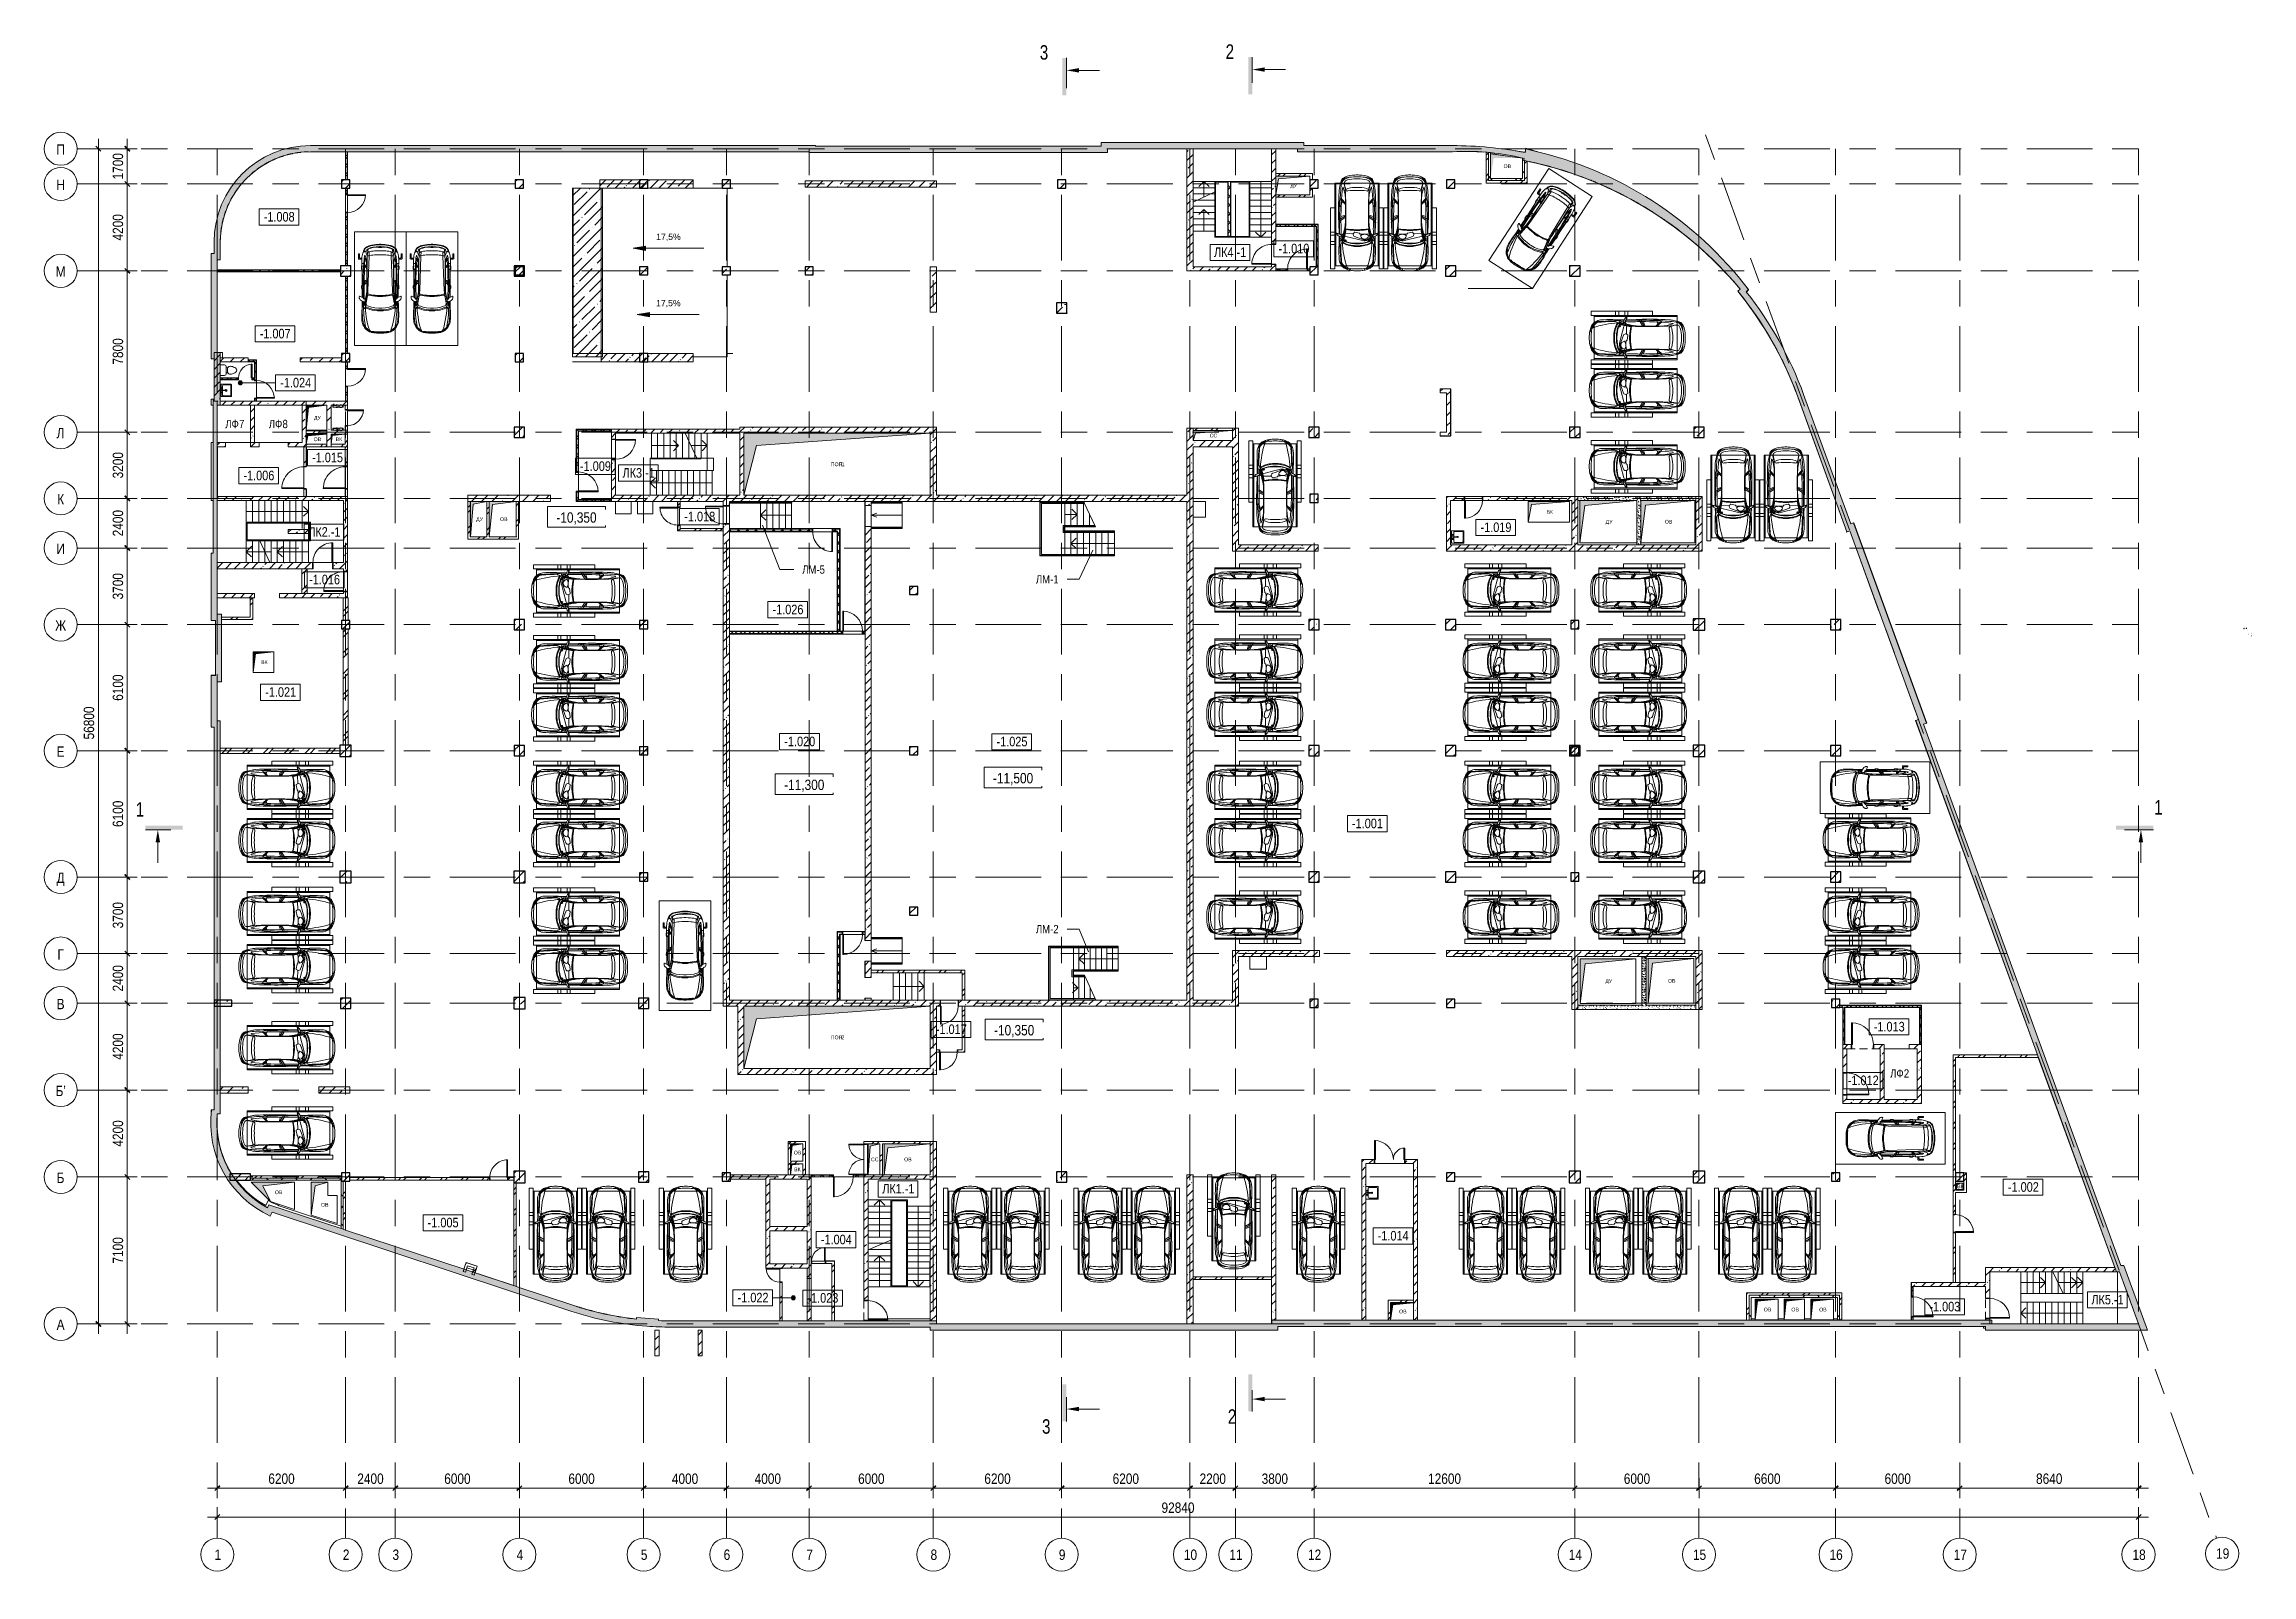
# Model space of a CAD drawing. Header units: millimetres. Extents: x 48966 to 155647, y -43515 to 30475.
import ezdxf

# ---------------------------------------------------------------- set-up
doc = ezdxf.new("R2010")
doc.units = ezdxf.units.MM
for name, pattern in [('IMPORT-01 Штриховая _2 мм_', [600, 400, -200]), ('Осевые', [6350, 1270, -952.5, 3175, -952.5]), ('Сверху', [793.75, 476.25, -317.5]), ('Штрих', [6.35, 3.175, -3.175])]:
    doc.linetypes.add(name, pattern=pattern)
for name, color, linetype, lineweight in [('_Разделитель помещений_', 7, 'IMPORT-01 Штриховая _2 мм_', 9), ('Высотные отметки', 7, 'Continuous', 9), ('Двери', 7, 'Continuous', 9), ('Каркас_Импост', 7, 'Continuous', 9), ('Колонны', 7, 'Continuous', 9), ('Колонны-1', 7, 'Continuous', 25), ('Контуры', 7, 'Continuous', 9), ('Линии подступенков-1', 7, 'Continuous', 9), ('Линии свеса', 7, 'Continuous', 9), ('Линии-1', 7, 'Continuous', 9), ('Марки вырезов', 7, 'Continuous', 9), ('Марки помещений', 7, 'Continuous', 9), ('Обобщенные модели', 7, 'Continuous', 9), ('Общие ребра', 7, 'Continuous', 9), ('Ограждение', 7, 'Continuous', 9), ('Ограничения', 7, 'Continuous', 9), ('Оси', 7, 'Continuous', 9), ('Оси-1', 7, 'Continuous', 18), ('Оси-2', 7, 'Осевые', 9), ('Пандус', 7, 'Continuous', 9), ('Панель', 7, 'Continuous', 9), ('Парковка', 7, 'Continuous', 9), ('Перекрытия', 7, 'Continuous', 9), ('Перекрытия-1', 7, 'Continuous', 18), ('Перила', 7, 'Continuous', 9), ('Поручни', 7, 'Continuous', 9), ('Размеры', 7, 'Continuous', 9), ('Размеры-200', 7, 'Continuous', 9), ('Разрезы', 7, 'Continuous', 9), ('Сантехнические приборы', 7, 'Continuous', 9), ('Сверху', 7, 'Сверху', 9), ('Средние линии', 7, 'Continuous', 18), ('Стены', 7, 'Continuous', 9), ('Стены-1', 7, 'Continuous', 18), ('Стрелки вверх', 7, 'Continuous', 9), ('Текстовые примечания', 7, 'Continuous', 9), ('Типовые аннотации', 7, 'Continuous', 9), ('Тонкие линии', 7, 'Continuous', 18), ('Уклоны в точках', 7, 'Continuous', 9), ('Фундамент несущей конструкции', 7, 'Continuous', 9), ('Фундамент несущей конструкции-1', 7, 'Continuous', 18), ('Черная _1 сплошная', 7, 'Continuous', 9), ('Черная _2 сплошная', 7, 'Continuous', 9), ('Штриховка разреза', 7, 'Continuous', 9), ('Элементы узлов', 7, 'Continuous', 9), ('Элементы узлов-1', 7, 'Continuous', 5), ('Элементы узлов-2', 7, 'Continuous', 18)]:
    doc.layers.add(name, color=color, linetype=linetype, lineweight=lineweight)
doc.layers.add('Невидимые линии', color=7, linetype='Штрих', lineweight=18, true_color=0x00a600)
doc.layers.add('Обобщенные модели-1', color=7, linetype='Continuous', lineweight=9, true_color=0xffbc79)
doc.styles.add('Arial', font='arial.ttf', dxfattribs={"width": 0.8, "height": 180})
doc.styles.add('Arial Narrow', font='ARIALN.TTF', dxfattribs={"height": 500})
doc.styles.add('Arial Narrow_1', font='ARIALN.TTF', dxfattribs={"height": 400})
doc.styles.add('Arial Narrow_2', font='ARIALN.TTF', dxfattribs={"height": 460})
doc.styles.add('Arial Narrow_3', font='ARIALN.TTF', dxfattribs={"height": 3.5})
doc.styles.add('Arial Narrow_4', font='ARIALN.TTF', dxfattribs={"height": 2.5})
doc.styles.add('Arial_1', font='arial.ttf', dxfattribs={"width": 0.75, "height": 700})
doc.styles.add('Arial_2', font='arial.ttf', dxfattribs={"height": 300})
doc.dimstyles.new('Диагональ_-_2_5_мм_Arial_narrow', dxfattribs={"dimscale": 304.8, "dimtxt": 511.715487, "dimasz": 0.787402, "dimexe": 1.574803, "dimexo": 0.0625, "dimgap": 0.19685, "dimtad": 1, "dimdec": 0, "dimzin": 0, "dimdsep": 46, "dimtxsty": 'Arial Narrow', "dimblk1": 'OBLIQUE', "dimblk2": 'OBLIQUE', "dimsah": 1, "dimcen": 0.09, "dimdle": 1.574803, "dimazin": 0, "dimtfac": 1, "dimtdec": 4, "dimtix": 1, "dimtmove": 0, "dimatfit": 3, "dimfxl": 1.574803, "dimfxlon": 1, "dimtvp": 1, "dimtolj": 1, "dimtzin": 0, "dimarcsym": 2})
doc.dimstyles.new('Диагональ_-_2_5_мм_Arial_narrow_1', dxfattribs={"dimscale": 304.8, "dimtxt": 511.715487, "dimasz": 0.787402, "dimexe": 1.574803, "dimexo": 0.0625, "dimgap": 0.19685, "dimtad": 1, "dimdec": 0, "dimzin": 0, "dimdsep": 46, "dimtxsty": 'Arial Narrow', "dimblk1": 'OBLIQUE', "dimblk2": 'OBLIQUE', "dimsah": 1, "dimcen": 0.09, "dimdle": 1.574803, "dimazin": 0, "dimtfac": 1, "dimtdec": 4, "dimtix": 1, "dimtmove": 1, "dimatfit": 3, "dimfxl": 1.574803, "dimfxlon": 1, "dimtvp": 1, "dimtolj": 1, "dimtzin": 0, "dimarcsym": 2})
pattern_1 = [(45, (0, 0), (-493.914, 493.914), []), (45, (493.9, 0), (-493.914, 493.914), [873.125, -174.625, 6.706, -167.919])]
pattern_2 = [(45, (0, -6100), (-493.914, 493.914), []), (45, (493.9, -6100), (-493.914, 493.914), [873.125, -174.625, 6.706, -167.919])]
pattern_3 = [(45, (0, 0), (-212.13203, 212.13203), []), (135, (0, 0), (-212.13203, -212.13203), [])]
pattern_4 = [(45, (0, 0), (-502.8943, 502.8943), []), (45, (0, 762), (-502.8943, 502.8943), [])]
pattern_5 = [(45, (0, 0), (-424.264, 424.264), [600, -100, 20, -100]), (45, (0, 424), (-424.264, 424.264), [])]
pattern_6 = [(315, (203.2, 20.32), (507.9997, 0), [7.184, -711.236]), (63.435, (279.4, 76.2), (-0.0009, 508.0002), [11.359, -1124.563]), (90, (121.9, 60.96), (-508, 508), [10.16, -497.84]), (315, (0, 127), (507.9997, 0), [7.184, -711.236]), (270, (330.2, 40.64), (508, -508), [6.706, -501.294]), (270, (213.36, 386.1), (508, -508), [6.706, -501.294]), (45, (284.48, 441.96), (0, 507.9997), [7.184, -711.236]), (90, (182.9, 182.9), (-508, 508), [6.706, -501.294]), (90, (121.9, 259.1), (-508, 508), [6.706, -501.294]), (270, (279.4, 238.76), (508, -508), [6.706, -501.294]), (45, (127, 426.72), (0, 507.9997), [7.184, -711.236]), (45, (20.32, 284.48), (0, 507.9997), [7.184, -711.236]), (270, (10.16, 492.76), (508, -508), [6.706, -501.294]), (315, (335.28, 406.4), (507.9997, 0), [7.184, -711.236]), (90, (477.5, 71.1), (-508, 508), [6.706, -501.294]), (315, (355.6, 137.16), (507.9997, 0), [7.184, -711.236]), (90, (477.5, 264.16), (-508, 508), [10.16, -497.84]), (90, (482.6, 436.9), (-508, 508), [6.706, -501.294]), (90, (375.9, 294.64), (-508, 508), [6.706, -501.294]), (315, (360.68, 497.84), (507.9997, 0), [7.184, -711.236]), (0, (477.5, 497.84), (508, 508), [6.706, -501.294]), (315, (91.44, 508), (507.9997, 0), [7.184, -711.236]), (270, (233.7, 132.1), (508, -508), [6.706, -501.294]), (0, (452.1, 172.7), (508, 508), [6.706, -501.294]), (56.31, (274.32, 5.08), (507.99879, 1016.00085), [18.316, -1813.304]), (315, (284.48, 20.32), (507.9997, 0), [14.368, -704.052]), (194.036, (294.64, 10.16), (-1524.00192, -507.99336), [20.945, -2073.593]), (60.255, (30.48, 45.72), (508.001493, 1015.99859), [40.956, -4054.671]), (293.199, (50.8, 81.28), (508.006508, -1015.996307), [38.688, -3830.124]), (180, (66.04, 45.7), (-508, -508), [35.56, -472.44]), (63.435, (20.32, 213.36), (-0.0009, 508.0002), [22.718, -1113.204]), (315, (30.48, 233.68), (507.9997, 0), [14.368, -704.052]), (206.565, (40.64, 223.52), (-508.00066, -508.0002), [22.718, -1113.204]), (66.801, (386.08, 50.8), (1016.01901, 2539.993042), [38.688, -3830.124]), (296.565, (401.32, 86.36), (508.0002, -508.00066), [34.078, -1101.845]), (189.462, (416.56, 55.88), (-2540.002556, -507.985985), [30.901, -3059.143]), (82.875, (203.2, 248.92), (-0.000517, 507.999884), [40.956, -4054.671]), (315, (208.28, 289.56), (507.9997, 0), [35.921, -682.5]), (206.565, (233.68, 264.16), (-508.00066, -508.0002), [34.078, -1101.845]), (71.565, (375.92, 223.52), (0.00014, 507.99998), [16.064, -1590.373]), (326.31, (381, 238.76), (1016.00085, -507.99879), [18.316, -1813.304]), (194.036, (396.24, 228.6), (-1524.00192, -507.99336), [20.945, -2073.593]), (60.255, (167.64, 472.44), (508.001493, 1015.99859), [40.956, -4054.671]), (288.435, (187.96, 508), (508.0012, -1015.99951), [32.129, -1574.308]), (189.462, (198.12, 477.52), (-2540.002556, -507.985985), [30.901, -3059.143]), (63.435, (40.64, 411.48), (-0.0009, 508.0002), [34.078, -1101.845]), (296.565, (55.88, 441.96), (508.0002, -508.00066), [34.078, -1101.845]), (180, (71.1, 411.5), (-508, -508), [30.48, -477.52]), (56.31, (106.68, 320.04), (507.99879, 1016.00085), [18.316, -1813.304]), (326.31, (116.84, 335.28), (1016.00085, -507.99879), [18.316, -1813.304]), (191.31, (132.08, 325.12), (-2031.99947, -508.00241), [25.903, -2564.399]), (63.435, (279.4, 365.76), (-0.0009, 508.0002), [22.718, -1113.204]), (326.31, (289.56, 386.08), (1016.00085, -507.99879), [18.316, -1813.304]), (201.801, (304.8, 375.92), (-1016.00392, -507.992605), [27.357, -2708.307]), (60.255, (391.16, 416.56), (508.001493, 1015.99859), [40.956, -4054.671]), (288.435, (411.48, 452.12), (508.0012, -1015.99951), [32.129, -1574.308]), (189.462, (421.64, 421.64), (-2540.002556, -507.985985), [30.901, -3059.143]), (56.31, (462.28, 330.2), (507.99879, 1016.00085), [18.316, -1813.304]), (315, (472.44, 345.44), (507.9997, 0), [14.368, -704.052]), (194.036, (482.6, 335.28), (-1524.00192, -507.99336), [20.945, -2073.593])]
pattern_7 = [(45, (0, 0), (-707.107, 707.107), []), (135, (0, 0), (-707.107, -707.107), [])]

# ---------------------------------------------------------------- blocks, each defined once
blk = doc.blocks.new('Колона монолитная24 - Колона монолитная-460748-План -1-го этажа на отм_ -10_350')
at = {"layer": 'Колонны'}
h = blk.add_hatch(dxfattribs=at)
h.set_pattern_fill('FP_1', color=256, style=0, pattern_type=2)
h.set_pattern_definition(pattern_1)
h.paths.add_polyline_path([(71732, 15117), (72132, 15117), (72132, 15517), (71732, 15517)], flags=0)
at = {"layer": 'Колонны-1'}
for p, q in [((72132, 15517), (71732, 15517)), ((71732, 15517), (71732, 15117)), ((71732, 15117), (72132, 15117)), ((72132, 15117), (72132, 15517))]:
    blk.add_line(p, q, dxfattribs=at)
blk = doc.blocks.new('Колона монолитная25 - Колона монолитная-460767-План -1-го этажа на отм_ -10_350')
at = {"layer": 'Колонны'}
h = blk.add_hatch(dxfattribs=at)
h.set_pattern_fill('FP_1', color=256, style=0, pattern_type=2)
h.set_pattern_definition(pattern_1)
h.paths.add_polyline_path([(77732, 15117), (78132, 15117), (78132, 15517), (77732, 15517)], flags=0)
at = {"layer": 'Колонны-1'}
for p, q in [((78132, 15517), (77732, 15517)), ((77732, 15517), (77732, 15117)), ((77732, 15117), (78132, 15117)), ((78132, 15117), (78132, 15517))]:
    blk.add_line(p, q, dxfattribs=at)
blk = doc.blocks.new('Стена монолитная - Стена монолитная-463893-План -1-го этажа на отм_ -10_350')
at = {"layer": 'Стены'}
for p, q in [((120559, 25419), (120524, 25232)), ((120569, 25416), (120559, 25419)), ((120934, 25332), (120586, 25412)), ((121021, 25297), (120934, 25332)), ((131223, 18493), (131331, 18601)), ((57477, 13017), (57582, 13017)), ((136417, 7342), (136399, 7336)), ((139941, -2341), (136417, 7342)), ((139923, -2348), (139941, -2341)), ((57051, -21043), (57032, -21043)), ((57032, -21043), (57032, -21237)), ((59797, -25423), (59684, -25665)), ((63312, -26664), (60511, -25738)), ((69704, -28779), (69395, -28676)), ((149042, -28863), (149254, -28863)), ((91782, -31133), (88782, -31133)), ((92082, -31238), (92082, -31133)), ((108282, -31133), (108282, -31208)), ((131652, -31133), (131449, -31133)), ((133047, -31133), (132759, -31133)), ((134332, -31133), (134032, -31133)), ((135619, -31133), (135432, -31133)), ((142682, -31508), (142682, -31583)), ((142682, -31583), (142782, -31583)), ((142982, -31133), (142782, -31133))]:
    blk.add_line(p, q, dxfattribs=at)
for centre, radius, start, end in [((117128, 7356), 18115, 38.37207, 38.70663), ((61862, -21693), 4530, 217.22866, 241.26551), ((61785, -21886), 4058, 240.65684, 251.69933)]:
    blk.add_arc(centre, radius, start, end, dxfattribs=at)
blk = doc.blocks.new('Колона монолитная80 - Колона монолитная-503097-План -1-го этажа на отм_ -10_350')
at = {"layer": 'Колонны'}
h = blk.add_hatch(dxfattribs=at)
h.set_pattern_fill('FP_2', color=256, style=0, pattern_type=2)
h.set_pattern_definition([(45, (2057.9, 1433.94), (-493.914, 493.914), []), (45, (2551.8, 1433.94), (-493.914, 493.914), [873.125, -174.625, 6.706, -167.919])])
h.paths.add_polyline_path([(60547, -22999), (60990, -22999), (60990, -22699), (59990, -22699), (59990, -22999)], flags=0)
at = {"layer": 'Колонны-1'}
for p, q in [((60990, -22699), (59990, -22699)), ((59990, -22699), (59990, -22999)), ((59990, -22999), (60990, -22999)), ((60990, -22999), (60990, -22699))]:
    blk.add_line(p, q, dxfattribs=at)
blk = doc.blocks.new('Колона монолитная81 - Колона монолитная-503109-План -1-го этажа на отм_ -10_350')
at = {"layer": 'Колонны'}
h = blk.add_hatch(dxfattribs=at)
h.set_pattern_fill('FP_3', color=256, style=0, pattern_type=2)
h.set_pattern_definition([(45, (1202.1, 1202.1), (-493.914, 493.914), []), (45, (1696, 1202.1), (-493.914, 493.914), [873.125, -174.625, 6.706, -167.919])])
h.paths.add_polyline_path([(64534, -23281), (64934, -23281), (64934, -22881), (64534, -22881)], flags=0)
at = {"layer": 'Колонны-1'}
for p, q in [((64934, -22881), (64534, -22881)), ((64534, -22881), (64534, -23281)), ((64534, -23281), (64934, -23281)), ((64934, -23281), (64934, -22881))]:
    blk.add_line(p, q, dxfattribs=at)
blk = doc.blocks.new('Колона монолитная82 - Колона монолитная-503121-План -1-го этажа на отм_ -10_350')
at = {"layer": 'Колонны'}
h = blk.add_hatch(dxfattribs=at)
h.set_pattern_fill('FP_4', color=256, style=0, pattern_type=2)
h.set_pattern_definition([(45, (-42.84, 0), (-493.914, 493.914), []), (45, (451.1, 0), (-493.914, 493.914), [873.125, -174.625, 6.706, -167.919])])
h.paths.add_polyline_path([(71614, -24558), (72164, -24558), (72164, -24008), (71614, -24008)], flags=0)
at = {"layer": 'Колонны-1'}
for p, q in [((72164, -24008), (71614, -24008)), ((71614, -24008), (71614, -24558)), ((72164, -24558), (72164, -24008)), ((71614, -24558), (72164, -24558))]:
    blk.add_line(p, q, dxfattribs=at)
blk = doc.blocks.new('Колона монолитная83 - Колона монолитная-503133-План -1-го этажа на отм_ -10_350')
at = {"layer": 'Колонны'}
h = blk.add_hatch(dxfattribs=at)
h.set_pattern_fill('FP_5', color=256, style=0, pattern_type=2)
h.set_pattern_definition([(45, (829.7, 988.8), (-493.914, 493.914), []), (45, (1323.6, 988.8), (-493.914, 493.914), [873.125, -174.625, 6.706, -167.919])])
h.paths.add_polyline_path([(78511, -23544), (79011, -23544), (79011, -23044), (78511, -23044)], flags=0)
at = {"layer": 'Колонны-1'}
for p, q in [((79011, -23044), (78511, -23044)), ((78511, -23044), (78511, -23544)), ((79011, -23544), (79011, -23044)), ((78511, -23544), (79011, -23544))]:
    blk.add_line(p, q, dxfattribs=at)
blk = doc.blocks.new('Колона монолитная84 - Колона монолитная-503145-План -1-го этажа на отм_ -10_350')
at = {"layer": 'Колонны'}
h = blk.add_hatch(dxfattribs=at)
h.set_pattern_fill('FP_6', color=256, style=0, pattern_type=2)
h.set_pattern_definition([(45, (901.1, 630.9), (-493.914, 493.914), []), (45, (1395, 630.9), (-493.914, 493.914), [873.125, -174.625, 6.706, -167.919])])
h.paths.add_polyline_path([(82633, -23852), (83033, -23852), (83033, -23452), (82633, -23452)], flags=0)
at = {"layer": 'Колонны-1'}
for p, q in [((83033, -23452), (82633, -23452)), ((82633, -23452), (82633, -23852)), ((83033, -23852), (83033, -23452)), ((82633, -23852), (83033, -23852))]:
    blk.add_line(p, q, dxfattribs=at)
blk = doc.blocks.new('Стена наружная на отм_-10_450 - Стена наружная на отм_-10_450-507337-План -1-го этажа на отм_ -10_350')
at = {"layer": 'Фундамент несущей конструкции'}
h = blk.add_hatch(dxfattribs=at)
h.set_pattern_fill('FP_1', color=256, style=0, pattern_type=2)
h.set_pattern_definition(pattern_1)
h.paths.add_polyline_path([(150600, -31683), (149464, -28563), (149310, -28563), (139787, -2397), (139923, -2348), (136399, 7336), (136262, 7286), (133987, 13537), (133818, 13982), (133638, 14423), (133445, 14859), (133241, 15289), (133026, 15714), (132799, 16134), (132561, 16546), (132312, 16953), (132053, 17352), (131783, 17745), (131502, 18130), (131211, 18508), (131318, 18614), (131029, 18984), (130730, 19346), (130422, 19700), (130105, 20047), (129780, 20385), (129445, 20714), (129103, 21035), (128752, 21347), (128385, 21656), (128026, 21943), (127652, 22227), (127271, 22501), (126883, 22765), (126488, 23019), (126087, 23262), (125680, 23496), (125267, 23718), (124848, 23930), (124423, 24131), (123994, 24321), (123560, 24500), (123122, 24668), (122679, 24824), (122233, 24969), (121782, 25102), (121329, 25223), (120873, 25333), (120569, 25417), (120532, 25230), (120097, 25310), (119661, 25379), (119223, 25438), (118784, 25486), (118344, 25524), (117903, 25551), (117461, 25567), (117020, 25572), (109837, 25572), (109837, 25717), (100042, 25717), (100042, 25542), (86232, 25542), (86232, 25572), (61832, 25572), (61588, 25566), (61345, 25547), (61103, 25515), (60864, 25470), (60627, 25414), (60393, 25344), (60134, 25251), (59938, 25170), (59718, 25065), (59504, 24948), (59296, 24821), (59095, 24683), (58902, 24535), (58717, 24376), (58540, 24209), (58372, 24032), (58214, 23847), (58066, 23653), (57928, 23452), (57793, 23232), (57667, 22994), (57579, 22810), (57486, 22585), (57404, 22356), (57335, 22122), (57272, 21849), (57234, 21645), (57202, 21404), (57183, 21157), (57177, 20917), (57177, 20357), (57032, 20357), (57032, 15267), (57177, 15267), (57177, 13317), (57132, 13317), (57132, 5867), (57032, 5867), (57032, 2617), (57242, 2617), (57242, -43), (57032, -43), (57032, -2533), (57177, -2533), (57177, -21043), (57051, -21043), (57026, -21292), (57014, -21542), (57014, -21793), (57027, -22043), (57053, -22292), (57091, -22540), (57141, -22785), (57204, -23028), (57278, -23267), (57365, -23502), (57463, -23732), (57573, -23957), (57694, -24176), (57826, -24389), (57969, -24595), (58122, -24794), (58284, -24985), (58489, -25199), (58637, -25340), (58826, -25504), (59023, -25659), (59228, -25803), (59440, -25936), (59658, -26059), (59882, -26171), (59978, -25988), (74463, -30779), (74857, -30903), (75253, -31017), (75653, -31119), (76055, -31210), (76460, -31291), (76866, -31360), (77275, -31418), (77684, -31465), (78095, -31501), (78481, -31521), (78867, -31534), (79253, -31538), (91782, -31538), (91782, -31683), (108582, -31683), (108582, -31508), (142782, -31508), (142782, -31683), (148121, -31683)], flags=0)
h.paths.add_polyline_path([(146476, -31383), (143082, -31383), (143082, -31208), (108282, -31208), (108282, -31383), (92082, -31383), (92082, -31238), (79047, -31236), (78951, -31235), (78649, -31228), (78657, -31154), (77594, -31083), (77586, -31153), (77201, -31106), (76817, -31049), (76435, -30981), (76055, -30904), (75676, -30816), (75301, -30719), (74928, -30611), (74558, -30494), (59829, -25623), (59753, -25770), (59548, -25651), (59350, -25523), (59158, -25385), (58974, -25237), (58797, -25080), (58628, -24914), (58468, -24740), (58317, -24558), (58175, -24369), (58043, -24172), (57922, -23970), (57810, -23761), (57709, -23547), (57620, -23328), (57539, -23098), (57474, -22879), (57418, -22649), (57372, -22406), (57341, -22182), (57321, -21947), (57313, -21710), (57316, -21474), (57332, -21238), (57477, -21238), (57477, -2233), (57332, -2233), (57332, -343), (57542, -343), (57542, 2917), (57332, 2917), (57332, 13017), (57477, 13017), (57477, 15567), (57332, 15567), (57332, 20057), (57477, 20057), (57477, 20917), (57484, 21157), (57500, 21372), (57530, 21598), (57578, 21849), (57625, 22044), (57690, 22263), (57766, 22478), (57853, 22688), (57951, 22894), (58078, 23124), (58179, 23289), (58308, 23477), (58447, 23658), (58595, 23831), (58752, 23997), (58918, 24154), (59091, 24302), (59272, 24440), (59460, 24570), (59654, 24689), (59854, 24797), (60060, 24896), (60271, 24983), (60486, 25059), (60704, 25124), (60956, 25182), (61150, 25219), (61376, 25248), (61604, 25266), (61832, 25272), (85932, 25272), (85932, 25242), (100342, 25242), (100342, 25417), (109537, 25417), (109537, 25272), (117025, 25272), (117348, 25286), (117672, 25291), (117996, 25287), (118319, 25274), (118762, 25241), (118862, 25231), (119172, 25195), (119482, 25151), (119790, 25098), (120162, 25022), (120481, 24948), (120457, 24854), (120622, 24820), (121081, 24719), (121538, 24606), (121992, 24481), (122442, 24344), (122889, 24195), (123332, 24035), (123770, 23864), (124204, 23681), (124633, 23487), (125096, 23262), (125475, 23067), (125888, 22840), (126294, 22603), (126741, 22326), (127088, 22098), (127475, 21830), (127855, 21552), (128228, 21264), (128593, 20967), (128950, 20661), (129300, 20345), (129640, 20020), (130030, 19627), (130296, 19345), (130611, 18995), (130917, 18637), (130809, 18529), (131091, 18175), (131364, 17813), (131674, 17374), (131880, 17069), (132124, 16688), (132358, 16300), (132582, 15906), (132796, 15506), (132999, 15102), (133192, 14692), (133374, 14277), (133545, 13858), (133705, 13434), (136083, 6901), (136219, 6951), (139538, -2169), (139402, -2218), (149100, -28863), (149254, -28863), (150172, -31383), (148121, -31383)], flags=0)
for p, q in [((120481, 24948), (120457, 24854)), ((57542, 2780), (57542, 2660)), ((145329, -18503), (145286, -18383)), ((63312, -26775), (63412, -26808)), ((63412, -26808), (63532, -26848)), ((149100, -28863), (149027, -28663)), ((71657, -29535), (71777, -29575))]:
    blk.add_line(p, q, dxfattribs=at)
for centre, radius, start, end in [((117686, 13718), 11573, 84.66516, 85.26158), ((117686, 13718), 11573, 84.16771, 84.66516), ((117686, 13718), 11573, 76.0229, 76.42675), ((116931, 7014), 18185, 78.67677, 78.81916), ((116931, 7014), 18185, 78.29093, 78.67677)]:
    blk.add_arc(centre, radius, start, end, dxfattribs=at)
at = {"layer": 'Фундамент несущей конструкции-1'}
for p, q in [((109837, 25717), (100042, 25717)), ((100042, 25542), (100042, 25717)), ((109837, 25572), (109837, 25717)), ((86232, 25572), (61832, 25572)), ((85932, 25272), (61832, 25272)), ((85932, 25242), (85932, 25272)), ((100342, 25242), (85932, 25242)), ((86232, 25542), (86232, 25572)), ((100042, 25542), (86232, 25542)), ((109537, 25417), (100342, 25417)), ((100342, 25417), (100342, 25242)), ((109537, 25272), (109537, 25417)), ((109537, 25272), (117025, 25272)), ((117020, 25572), (109837, 25572)), ((120569, 25417), (120532, 25230)), ((120873, 25333), (120569, 25417)), ((57177, 20357), (57032, 20357)), ((57032, 20357), (57032, 15267)), ((57177, 20917), (57177, 20357)), ((57477, 20917), (57477, 20057)), ((57477, 20057), (57332, 20057)), ((57332, 20057), (57332, 15567)), ((130917, 18637), (130809, 18529)), ((131211, 18508), (131318, 18614)), ((57032, 15267), (57177, 15267)), ((57177, 15267), (57177, 13317)), ((57332, 15567), (57477, 15567)), ((57477, 15567), (57477, 13017)), ((57177, 13317), (57132, 13317)), ((57132, 13317), (57132, 5867)), ((57477, 13017), (57332, 13017)), ((57332, 13017), (57332, 2917)), ((136083, 6901), (133705, 13434)), ((136262, 7286), (133987, 13537)), ((136219, 6951), (136083, 6901)), ((139538, -2169), (136219, 6951)), ((136399, 7336), (136262, 7286)), ((139923, -2348), (136399, 7336)), ((57032, 5867), (57032, 2617)), ((57032, 5867), (57132, 5867)), ((57032, 2617), (57242, 2617)), ((57242, 2617), (57242, 2417)), ((57242, 2417), (57242, -43)), ((57332, 2917), (57542, 2917)), ((57542, 2917), (57542, 2780)), ((57542, 2660), (57542, 2417)), ((57542, 2417), (57542, -343)), ((57242, -43), (57032, -43)), ((57032, -43), (57032, -2533)), ((57542, -343), (57332, -343)), ((57332, -343), (57332, -2233)), ((57177, -2533), (57032, -2533)), ((57177, -2533), (57177, -21043)), ((57332, -2233), (57477, -2233)), ((57477, -2233), (57477, -3683)), ((139402, -2218), (139538, -2169)), ((145286, -18383), (139402, -2218)), ((139787, -2397), (139923, -2348)), ((149310, -28563), (139787, -2397)), ((57477, -3683), (57477, -21238)), ((149027, -28663), (145329, -18503)), ((57177, -21043), (57051, -21043)), ((57477, -21238), (57332, -21238)), ((59753, -25770), (59829, -25623)), ((59829, -25623), (63312, -26775)), ((59882, -26171), (59978, -25988)), ((59978, -25988), (74463, -30779)), ((63532, -26848), (71657, -29535)), ((149464, -28563), (149310, -28563)), ((150600, -31683), (149464, -28563)), ((71777, -29575), (74558, -30494)), ((149254, -28863), (149100, -28863)), ((150172, -31383), (149254, -28863)), ((77586, -31153), (77594, -31083)), ((77594, -31083), (78657, -31154)), ((78657, -31154), (78649, -31228)), ((79253, -31238), (92082, -31238)), ((79253, -31538), (91782, -31538)), ((91782, -31538), (91782, -31683)), ((91782, -31683), (106532, -31683)), ((92082, -31238), (92082, -31383)), ((106532, -31383), (92082, -31383)), ((106532, -31383), (108282, -31383)), ((106532, -31683), (108582, -31683)), ((108282, -31383), (108282, -31208)), ((108282, -31208), (141532, -31208)), ((108582, -31683), (108582, -31508)), ((108582, -31508), (141532, -31508)), ((141532, -31208), (143082, -31208)), ((141532, -31508), (142782, -31508)), ((142782, -31508), (142782, -31683)), ((142782, -31683), (150600, -31683)), ((143082, -31208), (143082, -31383)), ((143082, -31383), (150172, -31383))]:
    blk.add_line(p, q, dxfattribs=at)
for centre, radius, start, end in [((61832, 20917), 4655, 90, 180), ((61832, 20917), 4355, 90, 180), ((117020, 7369), 18203, 78.87539, 90), ((117686, 13718), 11573, 85.26158, 93.27182), ((117686, 13718), 11573, 76.42675, 84.16771), ((116931, 7014), 18185, 39.72953, 78.29093), ((116848, 7599), 18185, 37.28093, 77.21527), ((117219, 7434), 17544, 20, 39.23101), ((117219, 7434), 17844, 20, 38.35945), ((61990, -21661), 4978, 172.86265, 244.9462), ((61990, -21661), 4678, 174.80578, 241.42903), ((79192, -16483), 15058, 251.69933, 265.82484), ((79192, -16483), 14758, 251.69933, 263.75575), ((79253, -13426), 18112, 266.33404, 270), ((79253, -13426), 17812, 268.05396, 270)]:
    blk.add_arc(centre, radius, start, end, dxfattribs=at)
blk = doc.blocks.new('Колона монолитная85 - Колона монолитная-513360-План -1-го этажа на отм_ -10_350')
at = {"layer": 'Колонны'}
h = blk.add_hatch(dxfattribs=at)
h.set_pattern_fill('FP_7', color=256, style=0, pattern_type=2)
h.set_pattern_definition([(45, (-19370.3, 988.8), (-493.914, 493.914), []), (45, (-18876.4, 988.8), (-493.914, 493.914), [873.125, -174.625, 6.706, -167.919])])
h.paths.add_polyline_path([(78511, -23544), (79011, -23544), (79011, -23044), (78511, -23044)], flags=0)
at = {"layer": 'Колонны-1'}
for p, q in [((79011, -23044), (78511, -23044)), ((78511, -23044), (78511, -23544)), ((79011, -23544), (79011, -23044)), ((78511, -23544), (79011, -23544))]:
    blk.add_line(p, q, dxfattribs=at)
blk = doc.blocks.new('Стена внутренняя22 - Стена внутренняя-525461-План -1-го этажа на отм_ -10_350')
at = {"layer": 'Штриховка разреза'}
h = blk.add_hatch(dxfattribs=at)
h.set_pattern_fill('FP_1', color=256, style=0, pattern_type=2)
h.set_pattern_definition(pattern_1)
h.paths.add_polyline_path([(57477, -20233), (58832, -20233), (58832, -19933), (57477, -19933)], flags=0)
at = {"layer": 'Стены-1'}
for p, q in [((58832, -19933), (57477, -19933)), ((57477, -19933), (57477, -20233)), ((57477, -20233), (58832, -20233)), ((58832, -20233), (58832, -19933))]:
    blk.add_line(p, q, dxfattribs=at)
blk = doc.blocks.new('Стена внутренняя23 - Стена внутренняя-525473-План -1-го этажа на отм_ -10_350')
at = {"layer": 'Штриховка разреза'}
h = blk.add_hatch(dxfattribs=at)
h.set_pattern_fill('FP_1', color=256, style=0, pattern_type=2)
h.set_pattern_definition(pattern_1)
h.paths.add_polyline_path([(62232, -20233), (63732, -20233), (63732, -19933), (62232, -19933)], flags=0)
at = {"layer": 'Стены-1'}
for p, q in [((63732, -19933), (62232, -19933)), ((62232, -19933), (62232, -20233)), ((62232, -20233), (63732, -20233)), ((63732, -20233), (63732, -19933))]:
    blk.add_line(p, q, dxfattribs=at)
blk = doc.blocks.new('Колона монолитная86 - Колона монолитная-525485-План -1-го этажа на отм_ -10_350')
at = {"layer": 'Колонны'}
h = blk.add_hatch(dxfattribs=at)
h.set_pattern_fill('FP_1', color=256, style=0, pattern_type=2)
h.set_pattern_definition(pattern_1)
h.paths.add_polyline_path([(58032, -16033), (58032, -15733), (57177, -15733), (57177, -16033)], flags=0)
at = {"layer": 'Колонны-1'}
for p, q in [((58032, -15733), (57177, -15733)), ((57177, -15733), (57177, -16033)), ((58032, -16033), (58032, -15733)), ((57177, -16033), (58032, -16033))]:
    blk.add_line(p, q, dxfattribs=at)
blk = doc.blocks.new('Колона монолитная87 - Колона монолитная-525498-План -1-го этажа на отм_ -10_350')
at = {"layer": 'Колонны'}
h = blk.add_hatch(dxfattribs=at)
h.set_pattern_fill('FP_1', color=256, style=0, pattern_type=2)
h.set_pattern_definition(pattern_1)
h.paths.add_polyline_path([(63282, -16133), (63782, -16133), (63782, -15633), (63282, -15633)], flags=0)
at = {"layer": 'Колонны-1'}
for p, q in [((63782, -15633), (63282, -15633)), ((63282, -15633), (63282, -16133)), ((63782, -16133), (63782, -15633)), ((63282, -16133), (63782, -16133))]:
    blk.add_line(p, q, dxfattribs=at)
blk = doc.blocks.new('Колона монолитная88 - Колона монолитная-525510-План -1-го этажа на отм_ -10_350')
at = {"layer": 'Колонны'}
h = blk.add_hatch(dxfattribs=at)
h.set_pattern_fill('FP_8', color=256, style=0, pattern_type=2)
h.set_pattern_definition([(45, (0, -8400), (-493.914, 493.914), []), (45, (493.9, -8400), (-493.914, 493.914), [873.125, -174.625, 6.706, -167.919])])
h.paths.add_polyline_path([(71657, -24558), (72207, -24558), (72207, -24008), (71657, -24008)], flags=0)
at = {"layer": 'Колонны-1'}
for p, q in [((72207, -24008), (71657, -24008)), ((71657, -24008), (71657, -24558)), ((72207, -24558), (72207, -24008)), ((71657, -24558), (72207, -24558))]:
    blk.add_line(p, q, dxfattribs=at)
blk = doc.blocks.new('Колона монолитная89 - Колона монолитная-525522-План -1-го этажа на отм_ -10_350')
at = {"layer": 'Колонны'}
h = blk.add_hatch(dxfattribs=at)
h.set_pattern_fill('FP_1', color=256, style=0, pattern_type=2)
h.set_pattern_definition(pattern_1)
h.paths.add_polyline_path([(77682, -16133), (78182, -16133), (78182, -15633), (77682, -15633)], flags=0)
at = {"layer": 'Колонны-1'}
for p, q in [((78182, -15633), (77682, -15633)), ((77682, -15633), (77682, -16133)), ((78182, -16133), (78182, -15633)), ((77682, -16133), (78182, -16133))]:
    blk.add_line(p, q, dxfattribs=at)
blk = doc.blocks.new('Колона монолитная90 - Колона монолитная-525534-План -1-го этажа на отм_ -10_350')
at = {"layer": 'Колонны'}
h = blk.add_hatch(dxfattribs=at)
h.set_pattern_fill('FP_9', color=256, style=0, pattern_type=2)
h.set_pattern_definition([(45, (-389, -480.8), (-493.914, 493.914), []), (45, (104.9, -480.8), (-493.914, 493.914), [873.125, -174.625, 6.706, -167.919])])
h.paths.add_polyline_path([(90393, -12114), (90793, -12114), (90793, -11714), (90393, -11714)], flags=0)
at = {"layer": 'Колонны-1'}
for p, q in [((90793, -11714), (90393, -11714)), ((90393, -11714), (90393, -12114)), ((90793, -12114), (90793, -11714)), ((90393, -12114), (90793, -12114))]:
    blk.add_line(p, q, dxfattribs=at)
blk = doc.blocks.new('Колона монолитная91 - Колона монолитная-525546-План -1-го этажа на отм_ -10_350')
at = {"layer": 'Колонны'}
h = blk.add_hatch(dxfattribs=at)
h.set_pattern_fill('FP_1', color=256, style=0, pattern_type=2)
h.set_pattern_definition(pattern_1)
h.paths.add_polyline_path([(90782, -3883), (91182, -3883), (91182, -3483), (90782, -3483), (90782, -3736)], flags=0)
at = {"layer": 'Колонны-1'}
for p, q in [((91182, -3483), (90782, -3483)), ((90782, -3483), (90782, -3883)), ((90782, -3883), (91182, -3883)), ((91182, -3883), (91182, -3483))]:
    blk.add_line(p, q, dxfattribs=at)
blk = doc.blocks.new('Колона монолитная92 - Колона монолитная-525558-План -1-го этажа на отм_ -10_350')
at = {"layer": 'Колонны'}
h = blk.add_hatch(dxfattribs=at)
h.set_pattern_fill('FP_10', color=256, style=0, pattern_type=2)
h.set_pattern_definition([(45, (-389, -15980.8), (-493.914, 493.914), []), (45, (104.9, -15980.8), (-493.914, 493.914), [873.125, -174.625, 6.706, -167.919])])
h.paths.add_polyline_path([(90793, -12114), (90793, -11714), (90393, -11714), (90393, -12114)], flags=0)
at = {"layer": 'Колонны-1'}
for p, q in [((90793, -11714), (90393, -11714)), ((90393, -11714), (90393, -12114)), ((90793, -12114), (90793, -11714)), ((90393, -12114), (90793, -12114))]:
    blk.add_line(p, q, dxfattribs=at)
blk = doc.blocks.new('Колона монолитная93 - Колона монолитная-525570-План -1-го этажа на отм_ -10_350')
at = {"layer": 'Колонны'}
h = blk.add_hatch(dxfattribs=at)
h.set_pattern_fill('FP_1', color=256, style=0, pattern_type=2)
h.set_pattern_definition(pattern_1)
h.paths.add_polyline_path([(63257, -10058), (63807, -10058), (63807, -9508), (63257, -9508)], flags=0)
at = {"layer": 'Колонны-1'}
for p, q in [((63807, -9508), (63257, -9508)), ((63257, -9508), (63257, -10058)), ((63807, -10058), (63807, -9508)), ((63257, -10058), (63807, -10058))]:
    blk.add_line(p, q, dxfattribs=at)
blk = doc.blocks.new('Колона монолитная94 - Колона монолитная-525582-План -1-го этажа на отм_ -10_350')
at = {"layer": 'Колонны'}
h = blk.add_hatch(dxfattribs=at)
h.set_pattern_fill('FP_11', color=256, style=0, pattern_type=2)
h.set_pattern_definition([(45, (0, -14500), (-493.914, 493.914), []), (45, (493.9, -14500), (-493.914, 493.914), [873.125, -174.625, 6.706, -167.919])])
h.paths.add_polyline_path([(71657, -24558), (72207, -24558), (72207, -24008), (71657, -24008)], flags=0)
at = {"layer": 'Колонны-1'}
for p, q in [((72207, -24008), (71657, -24008)), ((71657, -24008), (71657, -24558)), ((72207, -24558), (72207, -24008)), ((71657, -24558), (72207, -24558))]:
    blk.add_line(p, q, dxfattribs=at)
blk = doc.blocks.new('Колона монолитная95 - Колона монолитная-525594-План -1-го этажа на отм_ -10_350')
at = {"layer": 'Колонны'}
h = blk.add_hatch(dxfattribs=at)
h.set_pattern_fill('FP_1', color=256, style=0, pattern_type=2)
h.set_pattern_definition(pattern_1)
h.paths.add_polyline_path([(77732, -9983), (78132, -9983), (78132, -9583), (77732, -9583)], flags=0)
at = {"layer": 'Колонны-1'}
for p, q in [((78132, -9583), (77732, -9583)), ((77732, -9583), (77732, -9983)), ((78132, -9983), (78132, -9583)), ((77732, -9983), (78132, -9983))]:
    blk.add_line(p, q, dxfattribs=at)
blk = doc.blocks.new('Колона монолитная96 - Колона монолитная-525606-План -1-го этажа на отм_ -10_350')
at = {"layer": 'Колонны'}
h = blk.add_hatch(dxfattribs=at)
h.set_pattern_fill('FP_12', color=256, style=0, pattern_type=2)
h.set_pattern_definition(pattern_2)
h.paths.add_polyline_path([(77732, -9983), (78132, -9983), (78132, -9583), (77732, -9583), (77732, -9836)], flags=0)
at = {"layer": 'Колонны-1'}
for p, q in [((78132, -9583), (77732, -9583)), ((77732, -9583), (77732, -9983)), ((78132, -9983), (78132, -9583)), ((77732, -9983), (78132, -9983))]:
    blk.add_line(p, q, dxfattribs=at)
blk = doc.blocks.new('Колона монолитная97 - Колона монолитная-525618-План -1-го этажа на отм_ -10_350')
at = {"layer": 'Колонны'}
h = blk.add_hatch(dxfattribs=at)
h.set_pattern_fill('FP_13', color=256, style=0, pattern_type=2)
h.set_pattern_definition([(45, (6829.7, -19611.2), (-493.914, 493.914), []), (45, (7323.6, -19611.2), (-493.914, 493.914), [873.125, -174.625, 6.706, -167.919])])
h.paths.add_polyline_path([(78511, -23544), (79011, -23544), (79011, -23044), (78511, -23044), (78511, -23347)], flags=0)
at = {"layer": 'Колонны-1'}
for p, q in [((79011, -23044), (78511, -23044)), ((78511, -23044), (78511, -23544)), ((79011, -23544), (79011, -23044)), ((78511, -23544), (79011, -23544))]:
    blk.add_line(p, q, dxfattribs=at)
blk = doc.blocks.new('Колона монолитная98 - Колона монолитная-525631-План -1-го этажа на отм_ -10_350')
at = {"layer": 'Колонны'}
h = blk.add_hatch(dxfattribs=at)
h.set_pattern_fill('FP_1', color=256, style=0, pattern_type=2)
h.set_pattern_definition(pattern_1)
h.paths.add_polyline_path([(63257, -3958), (63807, -3958), (63807, -3408), (63257, -3408), (63257, -3736)], flags=0)
at = {"layer": 'Колонны-1'}
for p, q in [((63807, -3408), (63257, -3408)), ((63257, -3408), (63257, -3958)), ((63257, -3958), (63807, -3958)), ((63807, -3958), (63807, -3408))]:
    blk.add_line(p, q, dxfattribs=at)
blk = doc.blocks.new('Колона монолитная99 - Колона монолитная-525643-План -1-го этажа на отм_ -10_350')
at = {"layer": 'Колонны'}
h = blk.add_hatch(dxfattribs=at)
h.set_pattern_fill('FP_14', color=256, style=0, pattern_type=2)
h.set_pattern_definition([(45, (14400, -12200), (-493.914, 493.914), []), (45, (14893.9, -12200), (-493.914, 493.914), [873.125, -174.625, 6.706, -167.919])])
h.paths.add_polyline_path([(78132, -9983), (78132, -9583), (77732, -9583), (77732, -9983)], flags=0)
at = {"layer": 'Колонны-1'}
for p, q in [((78132, -9583), (77732, -9583)), ((77732, -9583), (77732, -9983)), ((78132, -9983), (78132, -9583)), ((77732, -9983), (78132, -9983))]:
    blk.add_line(p, q, dxfattribs=at)
blk = doc.blocks.new('Колона монолитная100 - Колона монолитная-525655-План -1-го этажа на отм_ -10_350')
at = {"layer": 'Колонны'}
h = blk.add_hatch(dxfattribs=at)
h.set_pattern_fill('FP_15', color=256, style=0, pattern_type=2)
h.set_pattern_definition([(45, (0, -12200), (-493.914, 493.914), []), (45, (493.9, -12200), (-493.914, 493.914), [873.125, -174.625, 6.706, -167.919])])
h.paths.add_polyline_path([(78132, -9983), (78132, -9583), (77732, -9583), (77732, -9983)], flags=0)
at = {"layer": 'Колонны-1'}
for p, q in [((78132, -9583), (77732, -9583)), ((77732, -9583), (77732, -9983)), ((78132, -9983), (78132, -9583)), ((77732, -9983), (78132, -9983))]:
    blk.add_line(p, q, dxfattribs=at)
blk = doc.blocks.new('Колона монолитная101 - Колона монолитная-525667-План -1-го этажа на отм_ -10_350')
at = {"layer": 'Колонны'}
h = blk.add_hatch(dxfattribs=at)
h.set_pattern_fill('FP_16', color=256, style=0, pattern_type=2)
h.set_pattern_definition([(45, (6829.7, -25711.2), (-493.914, 493.914), []), (45, (7323.6, -25711.2), (-493.914, 493.914), [873.125, -174.625, 6.706, -167.919])])
h.paths.add_polyline_path([(78511, -23544), (79011, -23544), (79011, -23044), (78511, -23044)], flags=0)
at = {"layer": 'Колонны-1'}
for p, q in [((79011, -23044), (78511, -23044)), ((78511, -23044), (78511, -23544)), ((79011, -23544), (79011, -23044)), ((78511, -23544), (79011, -23544))]:
    blk.add_line(p, q, dxfattribs=at)
blk = doc.blocks.new('Стена внутренняя25 - Стена внутренняя-525781-План -1-го этажа на отм_ -10_350')
at = {"layer": 'Штриховка разреза'}
h = blk.add_hatch(dxfattribs=at)
h.set_pattern_fill('FP_1', color=256, style=0, pattern_type=2)
h.set_pattern_definition(pattern_1)
h.paths.add_polyline_path([(69432, 8367), (73432, 8367), (73432, 8667), (69432, 8667)], flags=0)
at = {"layer": 'Стены-1'}
for p, q in [((73432, 8667), (69432, 8667)), ((69432, 8667), (69432, 8367)), ((73432, 8367), (73432, 8667)), ((69432, 8367), (73432, 8367))]:
    blk.add_line(p, q, dxfattribs=at)
blk = doc.blocks.new('Колона монолитная102 - Колона монолитная-525793-План -1-го этажа на отм_ -10_350')
at = {"layer": 'Колонны'}
h = blk.add_hatch(dxfattribs=at)
h.set_pattern_fill('FP_17', color=256, style=0, pattern_type=2)
h.set_pattern_definition([(45, (6829.7, -35011.2), (-493.914, 493.914), []), (45, (7323.6, -35011.2), (-493.914, 493.914), [873.125, -174.625, 6.706, -167.919])])
h.paths.add_polyline_path([(78511, -23544), (79011, -23544), (79011, -23044), (78511, -23044)], flags=0)
at = {"layer": 'Колонны-1'}
for p, q in [((79011, -23044), (78511, -23044)), ((78511, -23044), (78511, -23544)), ((79011, -23544), (79011, -23044)), ((78511, -23544), (79011, -23544))]:
    blk.add_line(p, q, dxfattribs=at)
blk = doc.blocks.new('Стена внутренняя26 - Стена внутренняя-525801-План -1-го этажа на отм_ -10_350')
at = {"layer": 'Штриховка разреза'}
h = blk.add_hatch(dxfattribs=at)
h.set_pattern_fill('FP_1', color=256, style=0, pattern_type=2)
h.set_pattern_definition(pattern_1)
h.paths.add_polyline_path([(62632, 11017), (62832, 11017), (62832, 11617), (63632, 11617), (63632, 11817), (62832, 11817), (62832, 13017), (63632, 13017), (63632, 13217), (61632, 13217), (61632, 13017), (62632, 13017), (62632, 11476)], flags=0)
at = {"layer": 'Стены-1'}
for p, q in [((63632, 13217), (61632, 13217)), ((61632, 13217), (61632, 13017)), ((61632, 13017), (62632, 13017)), ((62632, 13017), (62632, 11017)), ((62832, 11817), (62832, 13017)), ((62832, 13017), (63632, 13017)), ((63632, 13017), (63632, 13217)), ((63632, 11817), (62832, 11817)), ((63632, 11617), (63632, 11817)), ((62632, 11017), (62832, 11017)), ((62832, 11017), (62832, 11617)), ((62832, 11617), (63632, 11617))]:
    blk.add_line(p, q, dxfattribs=at)
blk = doc.blocks.new('Стена внутренняя27 - Стена внутренняя-525825-План -1-го этажа на отм_ -10_350')
at = {"layer": 'Штриховка разреза'}
h = blk.add_hatch(dxfattribs=at)
h.set_pattern_fill('FP_18', color=256, style=0, pattern_type=2)
h.set_pattern_definition([(45, (-1279.04, 0), (-493.914, 493.914), []), (45, (-785.1, 0), (-493.914, 493.914), [873.125, -174.625, 6.706, -167.919])])
h.paths.add_polyline_path([(61321, 15117), (62053, 15117), (62053, 15317), (60053, 15317), (60053, 15117)], flags=0)
at = {"layer": 'Стены-1'}
for p, q in [((62053, 15317), (60053, 15317)), ((60053, 15317), (60053, 15117)), ((60053, 15117), (62053, 15117)), ((62053, 15117), (62053, 15317))]:
    blk.add_line(p, q, dxfattribs=at)
blk = doc.blocks.new('Колона монолитная104 - Колона монолитная-525849-План -1-го этажа на отм_ -10_350')
at = {"layer": 'Колонны'}
h = blk.add_hatch(dxfattribs=at)
h.set_pattern_fill('FP_1', color=256, style=0, pattern_type=2)
h.set_pattern_definition(pattern_1)
h.paths.add_polyline_path([(63332, 15117), (63732, 15117), (63732, 15517), (63332, 15517)], flags=0)
at = {"layer": 'Колонны-1'}
for p, q in [((63732, 15517), (63332, 15517)), ((63332, 15517), (63332, 15117)), ((63332, 15117), (63732, 15117)), ((63732, 15117), (63732, 15517))]:
    blk.add_line(p, q, dxfattribs=at)
blk = doc.blocks.new('Колона монолитная107 - Колона монолитная-525885-План -1-го этажа на отм_ -10_350')
at = {"layer": 'Колонны'}
h = blk.add_hatch(dxfattribs=at)
h.set_pattern_fill('FP_1', color=256, style=0, pattern_type=2)
h.set_pattern_definition(pattern_1)
h.paths.add_polyline_path([(63282, 19267), (63782, 19267), (63782, 19767), (63282, 19767)], flags=0)
at = {"layer": 'Колонны-1'}
for p, q in [((63782, 19767), (63282, 19767)), ((63282, 19767), (63282, 19267)), ((63282, 19267), (63782, 19267)), ((63782, 19267), (63782, 19767))]:
    blk.add_line(p, q, dxfattribs=at)
blk = doc.blocks.new('Колона монолитная108 - Колона монолитная-525897-План -1-го этажа на отм_ -10_350')
at = {"layer": 'Колонны'}
h = blk.add_hatch(dxfattribs=at)
h.set_pattern_fill('FP_19', color=256, style=0, pattern_type=2)
h.set_pattern_definition([(45, (6000, -35400), (-493.914, 493.914), []), (45, (6493.9, -35400), (-493.914, 493.914), [873.125, -174.625, 6.706, -167.919])])
h.paths.add_polyline_path([(77682, -16133), (78182, -16133), (78182, -15633), (77682, -15633)], flags=0)
at = {"layer": 'Колонны-1'}
for p, q in [((78182, -15633), (77682, -15633)), ((77682, -15633), (77682, -16133)), ((78182, -16133), (78182, -15633)), ((77682, -16133), (78182, -16133))]:
    blk.add_line(p, q, dxfattribs=at)
blk = doc.blocks.new('Колона монолитная109 - Колона монолитная-525909-План -1-го этажа на отм_ -10_350')
at = {"layer": 'Колонны'}
h = blk.add_hatch(dxfattribs=at)
h.set_pattern_fill('FP_20', color=256, style=0, pattern_type=2)
h.set_pattern_definition([(45, (4901.1, -43169.1), (-493.914, 493.914), []), (45, (5395, -43169.1), (-493.914, 493.914), [873.125, -174.625, 6.706, -167.919])])
h.paths.add_polyline_path([(83033, -23852), (83033, -23452), (82633, -23452), (82633, -23852)], flags=0)
at = {"layer": 'Колонны-1'}
for p, q in [((83033, -23452), (82633, -23452)), ((82633, -23452), (82633, -23852)), ((83033, -23852), (83033, -23452)), ((82633, -23852), (83033, -23852))]:
    blk.add_line(p, q, dxfattribs=at)
blk = doc.blocks.new('Колона монолитная110 - Колона монолитная-525921-План -1-го этажа на отм_ -10_350')
at = {"layer": 'Колонны'}
h = blk.add_hatch(dxfattribs=at)
h.set_pattern_fill('FP_21', color=256, style=0, pattern_type=2)
h.set_pattern_definition([(45, (4901.1, -47369.1), (-493.914, 493.914), []), (45, (5395, -47369.1), (-493.914, 493.914), [873.125, -174.625, 6.706, -167.919])])
h.paths.add_polyline_path([(83033, -23852), (83033, -23452), (82633, -23452), (82633, -23852)], flags=0)
at = {"layer": 'Колонны-1'}
for p, q in [((83033, -23452), (82633, -23452)), ((82633, -23452), (82633, -23852)), ((83033, -23852), (83033, -23452)), ((82633, -23852), (83033, -23852))]:
    blk.add_line(p, q, dxfattribs=at)
blk = doc.blocks.new('Колона монолитная111 - Колона монолитная-525933-План -1-го этажа на отм_ -10_350')
at = {"layer": 'Колонны'}
h = blk.add_hatch(dxfattribs=at)
h.set_pattern_fill('FP_22', color=256, style=0, pattern_type=2)
h.set_pattern_definition([(45, (10901.1, -47369.1), (-493.914, 493.914), []), (45, (11395, -47369.1), (-493.914, 493.914), [873.125, -174.625, 6.706, -167.919])])
h.paths.add_polyline_path([(83033, -23852), (83033, -23452), (82633, -23452), (82633, -23852)], flags=0)
at = {"layer": 'Колонны-1'}
for p, q in [((83033, -23452), (82633, -23452)), ((82633, -23452), (82633, -23852)), ((83033, -23852), (83033, -23452)), ((82633, -23852), (83033, -23852))]:
    blk.add_line(p, q, dxfattribs=at)
blk = doc.blocks.new('Колона монолитная112 - Колона монолитная-525945-План -1-го этажа на отм_ -10_350')
at = {"layer": 'Колонны'}
h = blk.add_hatch(dxfattribs=at)
h.set_pattern_fill('FP_23', color=256, style=0, pattern_type=2)
h.set_pattern_definition([(45, (901.1, -47369.1), (-493.914, 493.914), []), (45, (1395, -47369.1), (-493.914, 493.914), [873.125, -174.625, 6.706, -167.919])])
h.paths.add_polyline_path([(83033, -23852), (83033, -23452), (82633, -23452), (82633, -23852)], flags=0)
at = {"layer": 'Колонны-1'}
for p, q in [((83033, -23452), (82633, -23452)), ((82633, -23452), (82633, -23852)), ((83033, -23852), (83033, -23452)), ((82633, -23852), (83033, -23852))]:
    blk.add_line(p, q, dxfattribs=at)
blk = doc.blocks.new('Колона монолитная113 - Колона монолитная-525957-План -1-го этажа на отм_ -10_350')
at = {"layer": 'Колонны'}
h = blk.add_hatch(dxfattribs=at)
h.set_pattern_fill('FP_24', color=256, style=0, pattern_type=2)
h.set_pattern_definition([(45, (-4000, -29300), (-493.914, 493.914), []), (45, (-3506.1, -29300), (-493.914, 493.914), [873.125, -174.625, 6.706, -167.919])])
h.paths.add_polyline_path([(77732, -9983), (78132, -9983), (78132, -9583), (77732, -9583)], flags=0)
at = {"layer": 'Колонны-1'}
for p, q in [((78132, -9583), (77732, -9583)), ((77732, -9583), (77732, -9983)), ((78132, -9983), (78132, -9583)), ((77732, -9983), (78132, -9983))]:
    blk.add_line(p, q, dxfattribs=at)
blk = doc.blocks.new('Колона монолитная114 - Колона монолитная-525969-План -1-го этажа на отм_ -10_350')
at = {"layer": 'Колонны'}
h = blk.add_hatch(dxfattribs=at)
h.set_pattern_fill('FP_25', color=256, style=0, pattern_type=2)
h.set_pattern_definition([(45, (-8000, -29300), (-493.914, 493.914), []), (45, (-7506.1, -29300), (-493.914, 493.914), [873.125, -174.625, 6.706, -167.919])])
h.paths.add_polyline_path([(77732, -9983), (78132, -9983), (78132, -9583), (77732, -9583)], flags=0)
at = {"layer": 'Колонны-1'}
for p, q in [((78132, -9583), (77732, -9583)), ((77732, -9583), (77732, -9983)), ((78132, -9983), (78132, -9583)), ((77732, -9983), (78132, -9983))]:
    blk.add_line(p, q, dxfattribs=at)
blk = doc.blocks.new('Колона монолитная115 - Колона монолитная-525981-План -1-го этажа на отм_ -10_350')
at = {"layer": 'Колонны'}
h = blk.add_hatch(dxfattribs=at)
h.set_pattern_fill('FP_26', color=256, style=0, pattern_type=2)
h.set_pattern_definition([(45, (-15298.9, -47369.1), (-493.914, 493.914), []), (45, (-14805, -47369.1), (-493.914, 493.914), [873.125, -174.625, 6.706, -167.919])])
h.paths.add_polyline_path([(83033, -23852), (83033, -23452), (82633, -23452), (82633, -23852)], flags=0)
at = {"layer": 'Колонны-1'}
for p, q in [((83033, -23452), (82633, -23452)), ((82633, -23452), (82633, -23852)), ((83033, -23852), (83033, -23452)), ((82633, -23852), (83033, -23852))]:
    blk.add_line(p, q, dxfattribs=at)
blk = doc.blocks.new('Колона монолитная116 - Колона монолитная-525993-План -1-го этажа на отм_ -10_350')
at = {"layer": 'Колонны'}
h = blk.add_hatch(dxfattribs=at)
h.set_pattern_fill('FP_27', color=256, style=0, pattern_type=2)
h.set_pattern_definition([(45, (-19370.3, -41011.2), (-493.914, 493.914), []), (45, (-18876.4, -41011.2), (-493.914, 493.914), [873.125, -174.625, 6.706, -167.919])])
h.paths.add_polyline_path([(78511, -23544), (79011, -23544), (79011, -23044), (78511, -23044)], flags=0)
at = {"layer": 'Колонны-1'}
for p, q in [((79011, -23044), (78511, -23044)), ((78511, -23044), (78511, -23544)), ((79011, -23544), (79011, -23044)), ((78511, -23544), (79011, -23544))]:
    blk.add_line(p, q, dxfattribs=at)
blk = doc.blocks.new('Колона монолитная117 - Колона монолитная-526005-План -1-го этажа на отм_ -10_350')
at = {"layer": 'Колонны'}
h = blk.add_hatch(dxfattribs=at)
h.set_pattern_fill('FP_1', color=256, style=0, pattern_type=2)
h.set_pattern_definition(pattern_1)
h.paths.add_polyline_path([(63423, 23517), (63732, 23517), (63732, 23917), (63332, 23917), (63332, 23517)], flags=0)
at = {"layer": 'Колонны-1'}
for p, q in [((63732, 23917), (63332, 23917)), ((63332, 23917), (63332, 23517)), ((63332, 23517), (63732, 23517)), ((63732, 23517), (63732, 23917))]:
    blk.add_line(p, q, dxfattribs=at)
blk = doc.blocks.new('Стена внутренняя28 - Стена внутренняя-526016-План -1-го этажа на отм_ -10_350')
at = {"layer": 'Штриховка разреза'}
h = blk.add_hatch(dxfattribs=at)
h.set_pattern_fill('FP_1', color=256, style=0, pattern_type=2)
h.set_pattern_definition(pattern_1)
h.paths.add_polyline_path([(92082, 17517), (92082, 19717), (91782, 19717), (91782, 17517)], flags=0)
h.paths.add_polyline_path([(92082, 23567), (92082, 23867), (85732, 23867), (85732, 23567), (88914, 23567)], flags=0)
at = {"layer": 'Стены-1'}
for p, q in [((85732, 23867), (85732, 23567)), ((92082, 23867), (85732, 23867)), ((85732, 23567), (92082, 23567)), ((92082, 23567), (92082, 23867)), ((91782, 19717), (91782, 17517)), ((92082, 19717), (91782, 19717)), ((92082, 17517), (92082, 19717)), ((91782, 17517), (92082, 17517))]:
    blk.add_line(p, q, dxfattribs=at)
blk = doc.blocks.new('Колона монолитная118 - Колона монолитная-664573-План -1-го этажа на отм_ -10_350')
at = {"layer": 'Колонны'}
h = blk.add_hatch(dxfattribs=at)
h.set_pattern_fill('FP_29', color=256, style=0, pattern_type=2)
h.set_pattern_definition([(45, (-39000, 14500), (-493.914, 493.914), []), (45, (-38506.1, 14500), (-493.914, 493.914), [873.125, -174.625, 6.706, -167.919])])
h.paths.add_polyline_path([(77732, -9983), (78132, -9983), (78132, -9583), (77732, -9583)], flags=0)
at = {"layer": 'Колонны-1'}
for p, q in [((78132, -9583), (77732, -9583)), ((77732, -9583), (77732, -9983)), ((78132, -9983), (78132, -9583)), ((77732, -9983), (78132, -9983))]:
    blk.add_line(p, q, dxfattribs=at)
blk = doc.blocks.new('Колона монолитная119 - Колона монолитная-664585-План -1-го этажа на отм_ -10_350')
at = {"layer": 'Колонны'}
h = blk.add_hatch(dxfattribs=at)
h.set_pattern_fill('FP_30', color=256, style=0, pattern_type=2)
h.set_pattern_definition([(45, (-51042.84, 0), (-493.914, 493.914), []), (45, (-50548.9, 0), (-493.914, 493.914), [873.125, -174.625, 6.706, -167.919])])
h.paths.add_polyline_path([(71614, -24558), (72164, -24558), (72164, -24008), (71614, -24008)], flags=0)
at = {"layer": 'Колонны-1'}
for p, q in [((72164, -24008), (71614, -24008)), ((71614, -24008), (71614, -24558)), ((72164, -24558), (72164, -24008)), ((71614, -24558), (72164, -24558))]:
    blk.add_line(p, q, dxfattribs=at)
blk = doc.blocks.new('Колона монолитная120 - Колона монолитная-664598-План -1-го этажа на отм_ -10_350')
at = {"layer": 'Колонны'}
h = blk.add_hatch(dxfattribs=at)
h.set_pattern_fill('FP_31', color=256, style=0, pattern_type=2)
h.set_pattern_definition([(45, (-57042.84, 0), (-493.914, 493.914), []), (45, (-56548.9, 0), (-493.914, 493.914), [873.125, -174.625, 6.706, -167.919])])
h.paths.add_polyline_path([(71614, -24558), (72164, -24558), (72164, -24008), (71614, -24008)], flags=0)
at = {"layer": 'Колонны-1'}
for p, q in [((72164, -24008), (71614, -24008)), ((71614, -24008), (71614, -24558)), ((72164, -24558), (72164, -24008)), ((71614, -24558), (72164, -24558))]:
    blk.add_line(p, q, dxfattribs=at)
blk = doc.blocks.new('Колона монолитная121 - Колона монолитная-664611-План -1-го этажа на отм_ -10_350')
at = {"layer": 'Колонны'}
h = blk.add_hatch(dxfattribs=at)
h.set_pattern_fill('FP_32', color=256, style=0, pattern_type=2)
h.set_pattern_definition([(45, (-57600, 14500), (-493.914, 493.914), []), (45, (-57106.1, 14500), (-493.914, 493.914), [873.125, -174.625, 6.706, -167.919])])
h.paths.add_polyline_path([(77732, -9983), (78132, -9981), (78132, -9583), (77732, -9583), (77732, -9981)], flags=0)
at = {"layer": 'Колонны-1'}
for p, q in [((78132, -9583), (77732, -9583)), ((77732, -9583), (77732, -9983)), ((78132, -9983), (78132, -9583)), ((77732, -9983), (78132, -9983))]:
    blk.add_line(p, q, dxfattribs=at)
blk = doc.blocks.new('Колона монолитная122 - Колона монолитная-664623-План -1-го этажа на отм_ -10_350')
at = {"layer": 'Колонны'}
h = blk.add_hatch(dxfattribs=at)
h.set_pattern_fill('FP_33', color=256, style=0, pattern_type=2)
h.set_pattern_definition([(45, (-63600, 14500), (-493.914, 493.914), []), (45, (-63106.1, 14500), (-493.914, 493.914), [873.125, -174.625, 6.706, -167.919])])
h.paths.add_polyline_path([(77942, -9983), (78132, -9983), (78132, -9583), (77732, -9583), (77732, -9983)], flags=0)
at = {"layer": 'Колонны-1'}
for p, q in [((78132, -9583), (77732, -9583)), ((77732, -9583), (77732, -9983)), ((78132, -9983), (78132, -9583)), ((77732, -9983), (78132, -9983))]:
    blk.add_line(p, q, dxfattribs=at)
blk = doc.blocks.new('Колона монолитная123 - Колона монолитная-664686-План -1-го этажа на отм_ -10_350')
at = {"layer": 'Колонны'}
h = blk.add_hatch(dxfattribs=at)
h.set_pattern_fill('FP_34', color=256, style=0, pattern_type=2)
h.set_pattern_definition([(45, (-57600, 6100), (-493.914, 493.914), []), (45, (-57106.1, 6100), (-493.914, 493.914), [873.125, -174.625, 6.706, -167.919])])
h.paths.add_polyline_path([(77732, -9983), (78132, -9983), (78132, -9583), (77732, -9583)], flags=0)
at = {"layer": 'Колонны-1'}
for p, q in [((78132, -9583), (77732, -9583)), ((77732, -9583), (77732, -9983)), ((78132, -9983), (78132, -9583)), ((77732, -9983), (78132, -9983))]:
    blk.add_line(p, q, dxfattribs=at)
blk = doc.blocks.new('Колона монолитная124 - Колона монолитная-664698-План -1-го этажа на отм_ -10_350')
at = {"layer": 'Колонны'}
h = blk.add_hatch(dxfattribs=at)
h.set_pattern_fill('FP_35', color=256, style=0, pattern_type=2)
h.set_pattern_definition([(45, (-39000, 6100), (-493.914, 493.914), []), (45, (-38506.1, 6100), (-493.914, 493.914), [873.125, -174.625, 6.706, -167.919])])
h.paths.add_polyline_path([(77732, -9983), (78132, -9983), (78132, -9583), (77732, -9583)], flags=0)
at = {"layer": 'Колонны-1'}
for p, q in [((78132, -9583), (77732, -9583)), ((77732, -9583), (77732, -9983)), ((78132, -9983), (78132, -9583)), ((77732, -9983), (78132, -9983))]:
    blk.add_line(p, q, dxfattribs=at)
blk = doc.blocks.new('Колона монолитная125 - Колона монолитная-664710-План -1-го этажа на отм_ -10_350')
at = {"layer": 'Колонны'}
h = blk.add_hatch(dxfattribs=at)
h.set_pattern_fill('FP_36', color=256, style=0, pattern_type=2)
h.set_pattern_definition([(45, (-32400, 6100), (-493.914, 493.914), []), (45, (-31906.1, 6100), (-493.914, 493.914), [873.125, -174.625, 6.706, -167.919])])
h.paths.add_polyline_path([(77732, -9983), (78132, -9983), (78132, -9583), (77732, -9583)], flags=0)
at = {"layer": 'Колонны-1'}
for p, q in [((78132, -9583), (77732, -9583)), ((77732, -9583), (77732, -9983)), ((78132, -9983), (78132, -9583)), ((77732, -9983), (78132, -9983))]:
    blk.add_line(p, q, dxfattribs=at)
blk = doc.blocks.new('Колона монолитная126 - Колона монолитная-664787-План -1-го этажа на отм_ -10_350')
at = {"layer": 'Колонны'}
h = blk.add_hatch(dxfattribs=at)
h.set_pattern_fill('FP_37', color=256, style=0, pattern_type=2)
h.set_pattern_definition([(45, (1423.9, -1048.6), (-493.914, 493.914), []), (45, (1917.8, -1048.6), (-493.914, 493.914), [873.125, -174.625, 6.706, -167.919])])
h.paths.add_polyline_path([(111505, -11081), (112005, -11081), (112005, -10581), (111505, -10581)], flags=0)
at = {"layer": 'Колонны-1'}
for p, q in [((112005, -10581), (111505, -10581)), ((111505, -10581), (111505, -11081)), ((112005, -11081), (112005, -10581)), ((111505, -11081), (112005, -11081))]:
    blk.add_line(p, q, dxfattribs=at)
blk = doc.blocks.new('Колона монолитная127 - Колона монолитная-664799-План -1-го этажа на отм_ -10_350')
at = {"layer": 'Колонны'}
h = blk.add_hatch(dxfattribs=at)
h.set_pattern_fill('FP_38', color=256, style=0, pattern_type=2)
h.set_pattern_definition([(45, (-5176.1, -1048.6), (-493.914, 493.914), []), (45, (-4682.2, -1048.6), (-493.914, 493.914), [873.125, -174.625, 6.706, -167.919])])
h.paths.add_polyline_path([(111505, -11081), (112005, -11081), (112005, -10581), (111505, -10581)], flags=0)
at = {"layer": 'Колонны-1'}
for p, q in [((112005, -10581), (111505, -10581)), ((111505, -10581), (111505, -11081)), ((112005, -11081), (112005, -10581)), ((111505, -11081), (112005, -11081))]:
    blk.add_line(p, q, dxfattribs=at)
blk = doc.blocks.new('Колона монолитная128 - Колона монолитная-664811-План -1-го этажа на отм_ -10_350')
at = {"layer": 'Колонны'}
h = blk.add_hatch(dxfattribs=at)
h.set_pattern_fill('FP_39', color=256, style=0, pattern_type=2)
h.set_pattern_definition([(45, (-40098.9, -13869.1), (-493.914, 493.914), []), (45, (-39605, -13869.1), (-493.914, 493.914), [873.125, -174.625, 6.706, -167.919])])
h.paths.add_polyline_path([(82633, -23852), (83033, -23852), (83033, -23452), (82633, -23452)], flags=0)
at = {"layer": 'Колонны-1'}
for p, q in [((83033, -23452), (82633, -23452)), ((82633, -23452), (82633, -23852)), ((83033, -23852), (83033, -23452)), ((82633, -23852), (83033, -23852))]:
    blk.add_line(p, q, dxfattribs=at)
blk = doc.blocks.new('Колона монолитная129 - Колона монолитная-664823-План -1-го этажа на отм_ -10_350')
at = {"layer": 'Колонны'}
h = blk.add_hatch(dxfattribs=at)
h.set_pattern_fill('FP_40', color=256, style=0, pattern_type=2)
h.set_pattern_definition([(45, (-65400, 0), (-493.914, 493.914), []), (45, (-64906.1, 0), (-493.914, 493.914), [873.125, -174.625, 6.706, -167.919])])
h.paths.add_polyline_path([(63257, -10058), (63807, -10058), (63807, -9508), (63257, -9508)], flags=0)
at = {"layer": 'Колонны-1'}
for p, q in [((63807, -9508), (63257, -9508)), ((63257, -9508), (63257, -10058)), ((63807, -10058), (63807, -9508)), ((63257, -10058), (63807, -10058))]:
    blk.add_line(p, q, dxfattribs=at)
blk = doc.blocks.new('Колона монолитная130 - Колона монолитная-664835-План -1-го этажа на отм_ -10_350')
at = {"layer": 'Колонны'}
h = blk.add_hatch(dxfattribs=at)
h.set_pattern_fill('FP_1', color=256, style=0, pattern_type=2)
h.set_pattern_definition(pattern_1)
h.paths.add_polyline_path([(135282, -10033), (135782, -10033), (135782, -9533), (135282, -9533)], flags=0)
at = {"layer": 'Колонны-1'}
for p, q in [((135782, -9533), (135282, -9533)), ((135282, -9533), (135282, -10033)), ((135782, -10033), (135782, -9533)), ((135282, -10033), (135782, -10033))]:
    blk.add_line(p, q, dxfattribs=at)
blk = doc.blocks.new('Колона монолитная131 - Колона монолитная-664847-План -1-го этажа на отм_ -10_350')
at = {"layer": 'Колонны'}
h = blk.add_hatch(dxfattribs=at)
h.set_pattern_fill('FP_1', color=256, style=0, pattern_type=2)
h.set_pattern_definition(pattern_1)
h.paths.add_polyline_path([(135282, -3933), (135782, -3933), (135782, -3433), (135282, -3433), (135282, -3736)], flags=0)
at = {"layer": 'Колонны-1'}
for p, q in [((135782, -3433), (135282, -3433)), ((135282, -3433), (135282, -3933)), ((135282, -3933), (135782, -3933)), ((135782, -3933), (135782, -3433))]:
    blk.add_line(p, q, dxfattribs=at)
blk = doc.blocks.new('Колона монолитная132 - Колона монолитная-664859-План -1-го этажа на отм_ -10_350')
at = {"layer": 'Колонны'}
h = blk.add_hatch(dxfattribs=at)
h.set_pattern_fill('FP_41', color=256, style=0, pattern_type=2)
h.set_pattern_definition([(45, (-65400, -6100), (-493.914, 493.914), []), (45, (-64906.1, -6100), (-493.914, 493.914), [873.125, -174.625, 6.706, -167.919])])
h.paths.add_polyline_path([(63257, -10058), (63807, -10058), (63807, -9508), (63257, -9508), (63257, -9836)], flags=0)
at = {"layer": 'Колонны-1'}
for p, q in [((63807, -9508), (63257, -9508)), ((63257, -9508), (63257, -10058)), ((63807, -10058), (63807, -9508)), ((63257, -10058), (63807, -10058))]:
    blk.add_line(p, q, dxfattribs=at)
blk = doc.blocks.new('Колона монолитная133 - Колона монолитная-664871-План -1-го этажа на отм_ -10_350')
at = {"layer": 'Колонны'}
h = blk.add_hatch(dxfattribs=at)
h.set_pattern_fill('FP_42', color=256, style=0, pattern_type=2)
h.set_pattern_definition([(45, (-11176.1, -7148.6), (-493.914, 493.914), []), (45, (-10682.2, -7148.6), (-493.914, 493.914), [873.125, -174.625, 6.706, -167.919])])
h.paths.add_polyline_path([(111505, -11081), (112005, -11081), (112005, -10581), (111505, -10581), (111505, -10885)], flags=0)
at = {"layer": 'Колонны-1'}
for p, q in [((112005, -10581), (111505, -10581)), ((111505, -10581), (111505, -11081)), ((112005, -11081), (112005, -10581)), ((111505, -11081), (112005, -11081))]:
    blk.add_line(p, q, dxfattribs=at)
blk = doc.blocks.new('Колона монолитная134 - Колона монолитная-664883-План -1-го этажа на отм_ -10_350')
at = {"layer": 'Колонны'}
h = blk.add_hatch(dxfattribs=at)
h.set_pattern_fill('FP_43', color=256, style=0, pattern_type=2)
h.set_pattern_definition([(45, (-5176.1, -7148.6), (-493.914, 493.914), []), (45, (-4682.2, -7148.6), (-493.914, 493.914), [873.125, -174.625, 6.706, -167.919])])
h.paths.add_polyline_path([(111505, -11081), (112005, -11081), (112005, -10581), (111505, -10581), (111505, -10885)], flags=0)
at = {"layer": 'Колонны-1'}
for p, q in [((112005, -10581), (111505, -10581)), ((111505, -10581), (111505, -11081)), ((112005, -11081), (112005, -10581)), ((111505, -11081), (112005, -11081))]:
    blk.add_line(p, q, dxfattribs=at)
blk = doc.blocks.new('Колона монолитная135 - Колона монолитная-664895-План -1-го этажа на отм_ -10_350')
at = {"layer": 'Колонны'}
h = blk.add_hatch(dxfattribs=at)
h.set_pattern_fill('FP_44', color=256, style=0, pattern_type=2)
h.set_pattern_definition([(45, (1423.9, -7148.6), (-493.914, 493.914), []), (45, (1917.8, -7148.6), (-493.914, 493.914), [873.125, -174.625, 6.706, -167.919])])
h.paths.add_polyline_path([(111505, -11081), (112005, -11081), (112005, -10581), (111505, -10581), (111505, -10885)], flags=0)
at = {"layer": 'Колонны-1'}
for p, q in [((112005, -10581), (111505, -10581)), ((111505, -10581), (111505, -11081)), ((112005, -11081), (112005, -10581)), ((111505, -11081), (112005, -11081))]:
    blk.add_line(p, q, dxfattribs=at)
blk = doc.blocks.new('Колона монолитная136 - Колона монолитная-664907-План -1-го этажа на отм_ -10_350')
at = {"layer": 'Колонны'}
h = blk.add_hatch(dxfattribs=at)
h.set_pattern_fill('FP_45', color=256, style=0, pattern_type=2)
h.set_pattern_definition([(45, (1423.9, -13248.6), (-493.914, 493.914), []), (45, (1917.8, -13248.6), (-493.914, 493.914), [873.125, -174.625, 6.706, -167.919])])
h.paths.add_polyline_path([(111505, -11081), (112005, -11081), (112005, -10581), (111505, -10581)], flags=0)
at = {"layer": 'Колонны-1'}
for p, q in [((112005, -10581), (111505, -10581)), ((111505, -10581), (111505, -11081)), ((112005, -11081), (112005, -10581)), ((111505, -11081), (112005, -11081))]:
    blk.add_line(p, q, dxfattribs=at)
blk = doc.blocks.new('Колона монолитная137 - Колона монолитная-664919-План -1-го этажа на отм_ -10_350')
at = {"layer": 'Колонны'}
h = blk.add_hatch(dxfattribs=at)
h.set_pattern_fill('FP_46', color=256, style=0, pattern_type=2)
h.set_pattern_definition([(45, (-5176.1, -13248.6), (-493.914, 493.914), []), (45, (-4682.2, -13248.6), (-493.914, 493.914), [873.125, -174.625, 6.706, -167.919])])
h.paths.add_polyline_path([(111505, -11081), (112005, -11081), (112005, -10581), (111505, -10581)], flags=0)
at = {"layer": 'Колонны-1'}
for p, q in [((112005, -10581), (111505, -10581)), ((111505, -10581), (111505, -11081)), ((112005, -11081), (112005, -10581)), ((111505, -11081), (112005, -11081))]:
    blk.add_line(p, q, dxfattribs=at)
blk = doc.blocks.new('Колона монолитная138 - Колона монолитная-664931-План -1-го этажа на отм_ -10_350')
at = {"layer": 'Колонны'}
h = blk.add_hatch(dxfattribs=at)
h.set_pattern_fill('FP_47', color=256, style=0, pattern_type=2)
h.set_pattern_definition([(45, (-40098.9, -26069.1), (-493.914, 493.914), []), (45, (-39605, -26069.1), (-493.914, 493.914), [873.125, -174.625, 6.706, -167.919])])
h.paths.add_polyline_path([(83033, -23852), (83033, -23452), (82633, -23452), (82633, -23852)], flags=0)
at = {"layer": 'Колонны-1'}
for p, q in [((83033, -23452), (82633, -23452)), ((82633, -23452), (82633, -23852)), ((83033, -23852), (83033, -23452)), ((82633, -23852), (83033, -23852))]:
    blk.add_line(p, q, dxfattribs=at)
blk = doc.blocks.new('Колона монолитная139 - Колона монолитная-664943-План -1-го этажа на отм_ -10_350')
at = {"layer": 'Колонны'}
h = blk.add_hatch(dxfattribs=at)
h.set_pattern_fill('FP_48', color=256, style=0, pattern_type=2)
h.set_pattern_definition([(45, (-65400, -12200), (-493.914, 493.914), []), (45, (-64906.1, -12200), (-493.914, 493.914), [873.125, -174.625, 6.706, -167.919])])
h.paths.add_polyline_path([(63807, -10058), (63807, -9508), (63257, -9508), (63257, -10058)], flags=0)
at = {"layer": 'Колонны-1'}
for p, q in [((63807, -9508), (63257, -9508)), ((63257, -9508), (63257, -10058)), ((63807, -10058), (63807, -9508)), ((63257, -10058), (63807, -10058))]:
    blk.add_line(p, q, dxfattribs=at)
blk = doc.blocks.new('Колона монолитная140 - Колона монолитная-664955-План -1-го этажа на отм_ -10_350')
at = {"layer": 'Колонны'}
h = blk.add_hatch(dxfattribs=at)
h.set_pattern_fill('FP_12', color=256, style=0, pattern_type=2)
h.set_pattern_definition(pattern_2)
h.paths.add_polyline_path([(135282, -3933), (135782, -3933), (135782, -3433), (135282, -3433)], flags=0)
at = {"layer": 'Колонны-1'}
for p, q in [((135782, -3433), (135282, -3433)), ((135282, -3433), (135282, -3933)), ((135282, -3933), (135782, -3933)), ((135782, -3933), (135782, -3433))]:
    blk.add_line(p, q, dxfattribs=at)
blk = doc.blocks.new('Стена внутренняя35 - Стена внутренняя-664996-План -1-го этажа на отм_ -10_350')
at = {"layer": 'Штриховка разреза'}
h = blk.add_hatch(dxfattribs=at)
h.set_pattern_fill('FP_1', color=256, style=0, pattern_type=2)
h.set_pattern_definition(pattern_1)
h.paths.add_polyline_path([(116432, 11535), (116932, 11535), (116932, 13817), (116432, 13817), (116432, 13617), (116732, 13617), (116732, 11717), (116432, 11717)], flags=0)
at = {"layer": 'Стены-1'}
for p, q in [((116932, 13817), (116432, 13817)), ((116432, 13817), (116432, 13617)), ((116432, 13617), (116732, 13617)), ((116732, 13617), (116732, 11717)), ((116932, 11535), (116932, 13817)), ((116732, 11717), (116432, 11717)), ((116432, 11717), (116432, 11535)), ((116432, 11535), (116932, 11535))]:
    blk.add_line(p, q, dxfattribs=at)
blk = doc.blocks.new('Колона монолитная141 - Колона монолитная-665016-План -1-го этажа на отм_ -10_350')
at = {"layer": 'Колонны'}
h = blk.add_hatch(dxfattribs=at)
h.set_pattern_fill('FP_49', color=256, style=0, pattern_type=2)
h.set_pattern_definition([(45, (6600, -15400), (-493.914, 493.914), []), (45, (7093.9, -15400), (-493.914, 493.914), [873.125, -174.625, 6.706, -167.919])])
h.paths.add_polyline_path([(135282, -3933), (135782, -3933), (135782, -3433), (135282, -3433)], flags=0)
at = {"layer": 'Колонны-1'}
for p, q in [((135782, -3433), (135282, -3433)), ((135282, -3433), (135282, -3933)), ((135282, -3933), (135782, -3933)), ((135782, -3933), (135782, -3433))]:
    blk.add_line(p, q, dxfattribs=at)
blk = doc.blocks.new('Колона монолитная142 - Колона монолитная-665028-План -1-го этажа на отм_ -10_350')
at = {"layer": 'Колонны'}
h = blk.add_hatch(dxfattribs=at)
h.set_pattern_fill('FP_50', color=256, style=0, pattern_type=2)
h.set_pattern_definition([(45, (12600, -15400), (-493.914, 493.914), []), (45, (13093.9, -15400), (-493.914, 493.914), [873.125, -174.625, 6.706, -167.919])])
h.paths.add_polyline_path([(135282, -3933), (135782, -3933), (135782, -3433), (135282, -3433)], flags=0)
at = {"layer": 'Колонны-1'}
for p, q in [((135782, -3433), (135282, -3433)), ((135282, -3433), (135282, -3933)), ((135282, -3933), (135782, -3933)), ((135782, -3933), (135782, -3433))]:
    blk.add_line(p, q, dxfattribs=at)
blk = doc.blocks.new('Колона монолитная143 - Колона монолитная-665040-План -1-го этажа на отм_ -10_350')
at = {"layer": 'Колонны'}
h = blk.add_hatch(dxfattribs=at)
h.set_pattern_fill('FP_51', color=256, style=0, pattern_type=2)
h.set_pattern_definition([(45, (25200, -15400), (-493.914, 493.914), []), (45, (25693.9, -15400), (-493.914, 493.914), [873.125, -174.625, 6.706, -167.919])])
h.paths.add_polyline_path([(135282, -3933), (135782, -3933), (135782, -3433), (135282, -3433)], flags=0)
at = {"layer": 'Колонны-1'}
for p, q in [((135782, -3433), (135282, -3433)), ((135282, -3433), (135282, -3933)), ((135282, -3933), (135782, -3933)), ((135782, -3933), (135782, -3433))]:
    blk.add_line(p, q, dxfattribs=at)
blk = doc.blocks.new('Колона монолитная144 - Колона монолитная-665052-План -1-го этажа на отм_ -10_350')
at = {"layer": 'Колонны'}
h = blk.add_hatch(dxfattribs=at)
h.set_pattern_fill('FP_52', color=256, style=0, pattern_type=2)
h.set_pattern_definition([(45, (-27498.9, -32169.1), (-493.914, 493.914), []), (45, (-27005, -32169.1), (-493.914, 493.914), [873.125, -174.625, 6.706, -167.919])])
h.paths.add_polyline_path([(83033, -23852), (83033, -23452), (82633, -23452), (82633, -23852)], flags=0)
at = {"layer": 'Колонны-1'}
for p, q in [((83033, -23452), (82633, -23452)), ((82633, -23452), (82633, -23852)), ((83033, -23852), (83033, -23452)), ((82633, -23852), (83033, -23852))]:
    blk.add_line(p, q, dxfattribs=at)
blk = doc.blocks.new('Колона монолитная145 - Колона монолитная-665064-План -1-го этажа на отм_ -10_350')
at = {"layer": 'Колонны'}
h = blk.add_hatch(dxfattribs=at)
h.set_pattern_fill('FP_53', color=256, style=0, pattern_type=2)
h.set_pattern_definition([(45, (-32400, -29300), (-493.914, 493.914), []), (45, (-31906.1, -29300), (-493.914, 493.914), [873.125, -174.625, 6.706, -167.919])])
h.paths.add_polyline_path([(77894, -9983), (78132, -9983), (78132, -9583), (77732, -9583), (77732, -9983)], flags=0)
at = {"layer": 'Колонны-1'}
for p, q in [((78132, -9583), (77732, -9583)), ((77732, -9583), (77732, -9983)), ((78132, -9983), (78132, -9583)), ((77732, -9983), (78132, -9983))]:
    blk.add_line(p, q, dxfattribs=at)
blk = doc.blocks.new('Колона монолитная146 - Колона монолитная-665076-План -1-го этажа на отм_ -10_350')
at = {"layer": 'Колонны'}
h = blk.add_hatch(dxfattribs=at)
h.set_pattern_fill('FP_54', color=256, style=0, pattern_type=2)
h.set_pattern_definition([(45, (18600, -23200), (-493.914, 493.914), []), (45, (19093.9, -23200), (-493.914, 493.914), [873.125, -174.625, 6.706, -167.919])])
h.paths.add_polyline_path([(135282, -3933), (135782, -3933), (135782, -3433), (135282, -3433)], flags=0)
at = {"layer": 'Колонны-1'}
for p, q in [((135782, -3433), (135282, -3433)), ((135282, -3433), (135282, -3933)), ((135282, -3933), (135782, -3933)), ((135782, -3933), (135782, -3433))]:
    blk.add_line(p, q, dxfattribs=at)
blk = doc.blocks.new('Колона монолитная147 - Колона монолитная-665088-План -1-го этажа на отм_ -10_350')
at = {"layer": 'Колонны'}
h = blk.add_hatch(dxfattribs=at)
h.set_pattern_fill('FP_55', color=256, style=0, pattern_type=2)
h.set_pattern_definition([(45, (12600, -23200), (-493.914, 493.914), []), (45, (13093.9, -23200), (-493.914, 493.914), [873.125, -174.625, 6.706, -167.919])])
h.paths.add_polyline_path([(135282, -3933), (135782, -3933), (135782, -3433), (135282, -3433)], flags=0)
at = {"layer": 'Колонны-1'}
for p, q in [((135782, -3433), (135282, -3433)), ((135282, -3433), (135282, -3933)), ((135282, -3933), (135782, -3933)), ((135782, -3933), (135782, -3433))]:
    blk.add_line(p, q, dxfattribs=at)
blk = doc.blocks.new('Колона монолитная148 - Колона монолитная-665100-План -1-го этажа на отм_ -10_350')
at = {"layer": 'Колонны'}
h = blk.add_hatch(dxfattribs=at)
h.set_pattern_fill('FP_56', color=256, style=0, pattern_type=2)
h.set_pattern_definition([(45, (-27498.9, -47369.1), (-493.914, 493.914), []), (45, (-27005, -47369.1), (-493.914, 493.914), [873.125, -174.625, 6.706, -167.919])])
h.paths.add_polyline_path([(82633, -23852), (83033, -23852), (83033, -23452), (82633, -23452)], flags=0)
at = {"layer": 'Колонны-1'}
for p, q in [((83033, -23452), (82633, -23452)), ((82633, -23452), (82633, -23852)), ((83033, -23852), (83033, -23452)), ((82633, -23852), (83033, -23852))]:
    blk.add_line(p, q, dxfattribs=at)
blk = doc.blocks.new('Колона монолитная149 - Колона монолитная-665112-План -1-го этажа на отм_ -10_350')
at = {"layer": 'Колонны'}
h = blk.add_hatch(dxfattribs=at)
h.set_pattern_fill('FP_57', color=256, style=0, pattern_type=2)
h.set_pattern_definition([(45, (-34098.9, -47369.1), (-493.914, 493.914), []), (45, (-33605, -47369.1), (-493.914, 493.914), [873.125, -174.625, 6.706, -167.919])])
h.paths.add_polyline_path([(83033, -23852), (83033, -23452), (82633, -23452), (82633, -23852)], flags=0)
at = {"layer": 'Колонны-1'}
for p, q in [((83033, -23452), (82633, -23452)), ((82633, -23452), (82633, -23852)), ((83033, -23852), (83033, -23452)), ((82633, -23852), (83033, -23852))]:
    blk.add_line(p, q, dxfattribs=at)
blk = doc.blocks.new('Колона монолитная152 - Колона монолитная-665686-План -1-го этажа на отм_ -10_350')
at = {"layer": 'Колонны'}
h = blk.add_hatch(dxfattribs=at)
h.set_pattern_fill('FP_58', color=256, style=0, pattern_type=2)
h.set_pattern_definition([(45, (0, -4200), (-493.914, 493.914), []), (45, (493.9, -4200), (-493.914, 493.914), [873.125, -174.625, 6.706, -167.919])])
h.paths.add_polyline_path([(71732, 15117), (72132, 15117), (72132, 15517), (71732, 15517)], flags=0)
at = {"layer": 'Колонны-1'}
for p, q in [((72132, 15517), (71732, 15517)), ((71732, 15517), (71732, 15117)), ((71732, 15117), (72132, 15117)), ((72132, 15117), (72132, 15517))]:
    blk.add_line(p, q, dxfattribs=at)
blk = doc.blocks.new('Колона монолитная160 - Колона монолитная-670884-План -1-го этажа на отм_ -10_350')
at = {"layer": 'Колонны'}
h = blk.add_hatch(dxfattribs=at)
h.set_pattern_fill('FP_59', color=256, style=0, pattern_type=2)
h.set_pattern_definition([(45, (-40098.9, -19969.1), (-493.914, 493.914), []), (45, (-39605, -19969.1), (-493.914, 493.914), [873.125, -174.625, 6.706, -167.919])])
h.paths.add_polyline_path([(82633, -23852), (83033, -23852), (83033, -23452), (82633, -23452), (82633, -23705)], flags=0)
at = {"layer": 'Колонны-1'}
for p, q in [((83033, -23452), (82633, -23452)), ((82633, -23452), (82633, -23852)), ((83033, -23852), (83033, -23452)), ((82633, -23852), (83033, -23852))]:
    blk.add_line(p, q, dxfattribs=at)
blk = doc.blocks.new('Наклонное перекрытие - Наклонное перекрытие-732754-План -1-го этажа на отм_ -10_350')
at = {"layer": 'Штриховка разреза'}
h = blk.add_hatch(dxfattribs=at)
h.set_pattern_fill('FP_1', color=256, style=0, pattern_type=2)
h.set_pattern_definition(pattern_1)
h.paths.add_polyline_path([(74503, 15367), (75953, 15367), (75953, 23517), (74503, 23517), (74503, 18391)], flags=0)
at = {"layer": 'Перекрытия'}
for p, q in [((81975, 23517), (75953, 23517)), ((81975, 19717), (81975, 23517)), ((81975, 15367), (81975, 19317)), ((80332, 15367), (81975, 15367))]:
    blk.add_line(p, q, dxfattribs=at)
at = {"layer": 'Перекрытия-1'}
for p, q in [((75953, 23517), (74503, 23517)), ((74503, 23517), (74503, 15367)), ((75953, 15367), (75953, 23517)), ((74503, 15367), (75953, 15367))]:
    blk.add_line(p, q, dxfattribs=at)
blk = doc.blocks.new('Дверь - Однопольная - ДВ2__21х9-6240671-План -1-го этажа на отм_ -10_350')
at = {"layer": 'Двери'}
for p, q in [((-429, -60), (-389, -60)), ((-429, -918), (-429, -60)), ((-389, -918), (-429, -918)), ((-389, -60), (-389, -918))]:
    blk.add_line(p, q, dxfattribs=at)
blk.add_arc((-429, -60), 858, 270, 0, dxfattribs=at)
at = {"layer": 'Каркас_Импост'}
for p, q in [((-450, 60), (-420, 60)), ((-450, -60), (-450, 60)), ((-420, 60), (-420, -20)), ((420, 60), (450, 60)), ((420, -20), (420, 60)), ((450, 60), (450, -60)), ((-430, -60), (-450, -60)), ((-430, -20), (-430, -60)), ((-420, -20), (-430, -20)), ((430, -20), (420, -20)), ((430, -60), (430, -20)), ((450, -60), (430, -60))]:
    blk.add_line(p, q, dxfattribs=at)
at = {"layer": 'Панель'}
for p, q in [((-389, -60), (-429, -60)), ((-429, -60), (-429, -918)), ((-429, -918), (-389, -918)), ((-389, -918), (-389, -60))]:
    blk.add_line(p, q, dxfattribs=at)
blk = doc.blocks.new('Дверь - Однопольная - ДВ1__21х10-7160120-План -1-го этажа на отм_ -10_350')
at = {"layer": 'Двери'}
for p, q in [((-479, -50), (-439, -50)), ((-479, -1008), (-479, -50)), ((-439, -1008), (-479, -1008)), ((-439, -50), (-439, -1008))]:
    blk.add_line(p, q, dxfattribs=at)
blk.add_arc((-479, -50), 958, 270, 0, dxfattribs=at)
at = {"layer": 'Каркас_Импост'}
for p, q in [((-500, 50), (-470, 50)), ((-500, -50), (-500, 50)), ((-470, 50), (-470, -10)), ((470, 50), (500, 50)), ((470, -10), (470, 50)), ((500, 50), (500, -50)), ((-480, -50), (-500, -50)), ((-480, -10), (-480, -50)), ((-470, -10), (-480, -10)), ((480, -10), (470, -10)), ((480, -50), (480, -10)), ((500, -50), (480, -50))]:
    blk.add_line(p, q, dxfattribs=at)
at = {"layer": 'Панель'}
for p, q in [((-439, -50), (-479, -50)), ((-479, -50), (-479, -1008)), ((-479, -1008), (-439, -1008)), ((-439, -1008), (-439, -50))]:
    blk.add_line(p, q, dxfattribs=at)
blk = doc.blocks.new('Дверь - Двупольная_без ручек - ДТ1 21-15-6125725-План -1-го этажа на отм_ -10_350')
at = {"layer": 'Двери'}
for p, q in [((-709, 789), (-729, 789)), ((-729, 789), (-729, 60)), ((-729, 60), (-709, 60)), ((-709, 60), (-709, 789)), ((709, 60), (709, 789)), ((709, 789), (729, 789)), ((729, 60), (709, 60)), ((729, 789), (729, 60))]:
    blk.add_line(p, q, dxfattribs=at)
for centre, start, end in [((-729, 60), 360, 90), ((729, 60), 90, 180)]:
    blk.add_arc(centre, 729, start, end, dxfattribs=at)
at = {"layer": 'Каркас_Импост'}
for p, q in [((-730, 60), (-750, 60)), ((-750, 60), (-750, -60)), ((-730, 40), (-730, 60)), ((-720, 40), (-730, 40)), ((-720, -60), (-720, 40)), ((730, 40), (720, 40)), ((720, 40), (720, -60)), ((750, 60), (730, 60)), ((730, 60), (730, 40)), ((750, -60), (750, 60)), ((-750, -60), (-720, -60)), ((720, -60), (750, -60))]:
    blk.add_line(p, q, dxfattribs=at)
at = {"layer": 'Панель'}
for p, q in [((-729, 789), (-709, 789)), ((-729, 60), (-729, 789)), ((-709, 60), (-729, 60)), ((-709, 789), (-709, 60)), ((709, 789), (709, 60)), ((729, 789), (709, 789)), ((709, 60), (729, 60)), ((729, 60), (729, 789))]:
    blk.add_line(p, q, dxfattribs=at)
blk = doc.blocks.new('Дверь - Однопольная - ДВ2__21х7-6240734-План -1-го этажа на отм_ -10_350')
at = {"layer": 'Двери'}
for p, q in [((-329, -60), (-289, -60)), ((-329, -718), (-329, -60)), ((-289, -718), (-329, -718)), ((-289, -60), (-289, -718))]:
    blk.add_line(p, q, dxfattribs=at)
blk.add_arc((-329, -60), 658, 270, 0, dxfattribs=at)
at = {"layer": 'Каркас_Импост'}
for p, q in [((-350, 60), (-320, 60)), ((-350, -60), (-350, 60)), ((-320, 60), (-320, -20)), ((320, 60), (350, 60)), ((320, -20), (320, 60)), ((350, 60), (350, -60)), ((-330, -60), (-350, -60)), ((-330, -20), (-330, -60)), ((-320, -20), (-330, -20)), ((330, -20), (320, -20)), ((330, -60), (330, -20)), ((350, -60), (330, -60))]:
    blk.add_line(p, q, dxfattribs=at)
at = {"layer": 'Панель'}
for p, q in [((-289, -60), (-329, -60)), ((-329, -60), (-329, -718)), ((-329, -718), (-289, -718)), ((-289, -718), (-289, -60))]:
    blk.add_line(p, q, dxfattribs=at)
blk = doc.blocks.new('Дверь - Однопольная без ручки - ДТ2_21х8-6209081-План -1-го этажа на отм_ -10_350')
at = {"layer": 'Двери'}
for p, q in [((-339, 818), (-379, 818)), ((-379, 818), (-379, 60)), ((-379, 60), (-339, 60)), ((-339, 60), (-339, 818))]:
    blk.add_line(p, q, dxfattribs=at)
blk.add_arc((-379, 60), 758, 360, 90, dxfattribs=at)
at = {"layer": 'Каркас_Импост'}
for p, q in [((-380, 60), (-400, 60)), ((-400, 60), (-400, -60)), ((-380, 20), (-380, 60)), ((-370, 20), (-380, 20)), ((-370, -60), (-370, 20)), ((380, 20), (370, 20)), ((370, 20), (370, -60)), ((400, 60), (380, 60)), ((380, 60), (380, 20)), ((400, -60), (400, 60)), ((-400, -60), (-370, -60)), ((370, -60), (400, -60))]:
    blk.add_line(p, q, dxfattribs=at)
at = {"layer": 'Панель'}
for p, q in [((-379, 818), (-339, 818)), ((-379, 60), (-379, 818)), ((-339, 60), (-379, 60)), ((-339, 818), (-339, 60))]:
    blk.add_line(p, q, dxfattribs=at)
blk = doc.blocks.new('Дверь - Однопольная - ДВ2_21х11-6240735-План -1-го этажа на отм_ -10_350')
at = {"layer": 'Двери'}
for p, q in [((-489, 1118), (-529, 1118)), ((-529, 1118), (-529, 60)), ((-489, 60), (-489, 1118)), ((-529, 60), (-489, 60))]:
    blk.add_line(p, q, dxfattribs=at)
blk.add_arc((-529, 60), 1058, 360, 90, dxfattribs=at)
at = {"layer": 'Каркас_Импост'}
for p, q in [((-530, 60), (-550, 60)), ((-550, 60), (-550, -60)), ((-530, 20), (-530, 60)), ((-520, 20), (-530, 20)), ((-520, -60), (-520, 20)), ((530, 20), (520, 20)), ((520, 20), (520, -60)), ((550, 60), (530, 60)), ((530, 60), (530, 20)), ((550, -60), (550, 60)), ((-550, -60), (-520, -60)), ((520, -60), (550, -60))]:
    blk.add_line(p, q, dxfattribs=at)
at = {"layer": 'Панель'}
for p, q in [((-529, 1118), (-489, 1118)), ((-529, 60), (-529, 1118)), ((-489, 1118), (-489, 60)), ((-489, 60), (-529, 60))]:
    blk.add_line(p, q, dxfattribs=at)
blk = doc.blocks.new('Дверь - Однопольная - ДВ2_21х9-6240736-План -1-го этажа на отм_ -10_350')
at = {"layer": 'Двери'}
for p, q in [((-389, 908), (-429, 908)), ((-429, 908), (-429, 50)), ((-429, 50), (-389, 50)), ((-389, 50), (-389, 908))]:
    blk.add_line(p, q, dxfattribs=at)
blk.add_arc((-429, 50), 858, 360, 90, dxfattribs=at)
at = {"layer": 'Каркас_Импост'}
for p, q in [((-430, 50), (-450, 50)), ((-450, 50), (-450, -50)), ((-430, 10), (-430, 50)), ((-420, 10), (-430, 10)), ((-420, -50), (-420, 10)), ((430, 10), (420, 10)), ((420, 10), (420, -50)), ((450, 50), (430, 50)), ((430, 50), (430, 10)), ((450, -50), (450, 50)), ((-450, -50), (-420, -50)), ((420, -50), (450, -50))]:
    blk.add_line(p, q, dxfattribs=at)
at = {"layer": 'Панель'}
for p, q in [((-429, 908), (-389, 908)), ((-429, 50), (-429, 908)), ((-389, 50), (-429, 50)), ((-389, 908), (-389, 50))]:
    blk.add_line(p, q, dxfattribs=at)
blk = doc.blocks.new('Дверь - Однопольная - ДВ2__21х10-8387563-План -1-го этажа на отм_ -10_350')
at = {"layer": 'Двери'}
for p, q in [((-479, -50), (-439, -50)), ((-479, -1008), (-479, -50)), ((-439, -1008), (-479, -1008)), ((-439, -50), (-439, -1008))]:
    blk.add_line(p, q, dxfattribs=at)
blk.add_arc((-479, -50), 958, 270, 0, dxfattribs=at)
at = {"layer": 'Каркас_Импост'}
for p, q in [((-500, 50), (-470, 50)), ((-500, -50), (-500, 50)), ((-470, 50), (-470, -10)), ((470, 50), (500, 50)), ((470, -10), (470, 50)), ((500, 50), (500, -50)), ((-480, -50), (-500, -50)), ((-480, -10), (-480, -50)), ((-470, -10), (-480, -10)), ((480, -10), (470, -10)), ((480, -50), (480, -10)), ((500, -50), (480, -50))]:
    blk.add_line(p, q, dxfattribs=at)
at = {"layer": 'Панель'}
for p, q in [((-439, -50), (-479, -50)), ((-479, -50), (-479, -1008)), ((-479, -1008), (-439, -1008)), ((-439, -1008), (-439, -50))]:
    blk.add_line(p, q, dxfattribs=at)
blk = doc.blocks.new('Стена внутренняя37 - Стена внутренняя-2667691-План -1-го этажа на отм_ -10_350')
at = {"layer": 'Штриховка разреза'}
h = blk.add_hatch(dxfattribs=at)
h.set_pattern_fill('FP_64', color=256, style=0, pattern_type=2)
h.set_pattern_definition([(45, (2825.96, 0), (-493.914, 493.914), []), (45, (3319.9, 0), (-493.914, 493.914), [873.125, -174.625, 6.706, -167.919])])
h.paths.add_polyline_path([(61315, 15117), (61658, 15117), (61658, 15317), (60303, 15317), (60303, 15117), (60493, 15117)], flags=0)
at = {"layer": 'Стены-1'}
for p, q in [((61658, 15317), (60303, 15317)), ((60303, 15317), (60303, 15117)), ((60303, 15117), (61658, 15117)), ((61658, 15117), (61658, 15317))]:
    blk.add_line(p, q, dxfattribs=at)
blk = doc.blocks.new('2D Обозначение - Проем ТРАПЕЦИЯ4 - С заполнением-5553820-План -1-го этажа на отм_ -10_350')
at = {"layer": 'Элементы узлов'}
blk.add_hatch(color=256, dxfattribs=at).paths.add_polyline_path([(-367, -428), (-727, 304), (813, 492), (-1287, 492), (-906, 111)], flags=0)
for p, q in [((-1287, 492), (-349, -446)), ((813, 492), (-1287, 492)), ((813, 492), (-727, 304)), ((-727, 304), (-360, -442)), ((813, -830), (813, 492)), ((813, -830), (813, 492)), ((-360, -442), (813, -830)), ((813, -830), (-349, -446))]:
    blk.add_line(p, q, dxfattribs=at)
blk = doc.blocks.new('M_Дверь-Проем - 1200 x 2150 mm-4670831-План -1-го этажа на отм_ -10_350')
at = {"layer": 'Сверху'}
blk.add_line((-608, -100), (592, -100), dxfattribs=at)
blk = doc.blocks.new('M_Дверь-Проем - 1400 x 2150 mm-4670832-План -1-го этажа на отм_ -10_350')
at = {"layer": 'Сверху'}
blk.add_line((-708, 100), (692, 100), dxfattribs=at)
blk = doc.blocks.new('170_ОтверстиеПрямоугольноеВертикальное - 170_ОтверстиеПрямоугольноеВертикальное-5689194-План -1-го этажа на отм_ -10_350')
at = {"layer": 'Обобщенные модели'}
for p, q in [((-1372, -1025), (-1372, 1025)), ((-1372, 1025), (1372, 1025)), ((1372, 1025), (1372, -1025)), ((1372, -1025), (-1372, -1025))]:
    blk.add_line(p, q, dxfattribs=at)
blk = doc.blocks.new('170_ОтверстиеПрямоугольноеВертикальное - 170_ОтверстиеПрямоугольноеВертикальное-5689196-План -1-го этажа на отм_ -10_350')
at = {"layer": 'Обобщенные модели'}
for p, q in [((-1303, -1024), (-1303, 1024)), ((-1303, 1024), (1303, 1024)), ((1303, 1024), (1303, -1024)), ((1303, -1024), (-1303, -1024))]:
    blk.add_line(p, q, dxfattribs=at)
blk = doc.blocks.new('170_ОтверстиеПрямоугольноеВертикальное - 170_ОтверстиеПрямоугольноеВертикальное-5689198-План -1-го этажа на отм_ -10_350')
at = {"layer": 'Обобщенные модели'}
for p, q in [((-1350, -1080), (-1350, 1080)), ((-1350, 1080), (1350, 1080)), ((1350, 1080), (1350, -1080)), ((1350, -1080), (-1350, -1080))]:
    blk.add_line(p, q, dxfattribs=at)
blk = doc.blocks.new('170_ОтверстиеПрямоугольноеВертикальное - 170_ОтверстиеПрямоугольноеВертикальное-5689200-План -1-го этажа на отм_ -10_350')
at = {"layer": 'Обобщенные модели'}
for p, q in [((-1106, -1077), (-1106, 1077)), ((-1106, 1077), (1106, 1077)), ((1106, 1077), (1106, -1077)), ((1106, -1077), (-1106, -1077))]:
    blk.add_line(p, q, dxfattribs=at)
blk = doc.blocks.new('170_ОтверстиеПрямоугольноеВертикальное - 170_ОтверстиеПрямоугольноеВертикальное-5689202-План -1-го этажа на отм_ -10_350')
at = {"layer": 'Обобщенные модели'}
for p, q in [((-554, -505), (-554, 505)), ((-554, 505), (554, 505)), ((554, 505), (554, -505)), ((554, -505), (-554, -505))]:
    blk.add_line(p, q, dxfattribs=at)
blk = doc.blocks.new('170_ОтверстиеПрямоугольноеВертикальное - 170_ОтверстиеПрямоугольноеВертикальное-5689204-План -1-го этажа на отм_ -10_350')
at = {"layer": 'Обобщенные модели'}
for p, q in [((-492, -505), (-492, 505)), ((-492, 505), (492, 505)), ((492, 505), (492, -505)), ((492, -505), (-492, -505))]:
    blk.add_line(p, q, dxfattribs=at)
blk = doc.blocks.new('170_ОтверстиеПрямоугольноеВертикальное - 170_ОтверстиеПрямоугольноеВертикальное-5689206-План -1-го этажа на отм_ -10_350')
at = {"layer": 'Обобщенные модели'}
for p, q in [((-550, -505), (-550, 505)), ((-550, 505), (550, 505)), ((550, 505), (550, -505)), ((550, -505), (-550, -505))]:
    blk.add_line(p, q, dxfattribs=at)
blk = doc.blocks.new('170_ОтверстиеПрямоугольноеВертикальное - 170_ОтверстиеПрямоугольноеВертикальное-5689208-План -1-го этажа на отм_ -10_350')
at = {"layer": 'Обобщенные модели'}
for p, q in [((-4500, -1500), (-4500, 1500)), ((-4500, 1500), (4500, 1500)), ((4500, 1500), (4500, -1500)), ((4500, -1500), (-4500, -1500))]:
    blk.add_line(p, q, dxfattribs=at)
blk = doc.blocks.new('170_ОтверстиеПрямоугольноеВертикальное - 170_ОтверстиеПрямоугольноеВертикальное-5689210-План -1-го этажа на отм_ -10_350')
at = {"layer": 'Обобщенные модели'}
for p, q in [((-4500, -1500), (-4500, 1500)), ((-4500, 1500), (4500, 1500)), ((4500, 1500), (4500, -1500)), ((4500, -1500), (-4500, -1500))]:
    blk.add_line(p, q, dxfattribs=at)
blk = doc.blocks.new('170_ОтверстиеПрямоугольноеВертикальное - 170_ОтверстиеПрямоугольноеВертикальное-5689212-План -1-го этажа на отм_ -10_350')
at = {"layer": 'Обобщенные модели'}
for p, q in [((-500, -600), (-500, 600)), ((-500, 600), (500, 600)), ((500, 600), (500, -600)), ((500, -600), (-500, -600))]:
    blk.add_line(p, q, dxfattribs=at)
blk = doc.blocks.new('170_ОтверстиеПрямоугольноеВертикальное - 170_ОтверстиеПрямоугольноеВертикальное-5689214-План -1-го этажа на отм_ -10_350')
at = {"layer": 'Обобщенные модели'}
for p, q in [((-500, -240), (-500, 240)), ((-500, 240), (500, 240)), ((500, 240), (500, -240)), ((500, -240), (-500, -240))]:
    blk.add_line(p, q, dxfattribs=at)
blk = doc.blocks.new('170_ОтверстиеПрямоугольноеВертикальное - 170_ОтверстиеПрямоугольноеВертикальное-5689216-План -1-го этажа на отм_ -10_350')
at = {"layer": 'Обобщенные модели'}
for p, q in [((-340, -240), (-340, 240)), ((-340, 240), (340, 240)), ((340, 240), (340, -240)), ((340, -240), (-340, -240))]:
    blk.add_line(p, q, dxfattribs=at)
blk = doc.blocks.new('170_ОтверстиеПрямоугольноеВертикальное - 170_ОтверстиеПрямоугольноеВертикальное-5689218-План -1-го этажа на отм_ -10_350')
at = {"layer": 'Обобщенные модели'}
for p, q in [((-250, -50), (-250, 40)), ((250, 40), (250, -50)), ((250, -50), (-250, -50))]:
    blk.add_line(p, q, dxfattribs=at)
blk = doc.blocks.new('170_ОтверстиеПрямоугольноеВертикальное - 170_ОтверстиеПрямоугольноеВертикальное-V1-План -1-го этажа на отм_ -10_350')
at = {"layer": 'Обобщенные модели'}
for p, q in [((-250, -40), (-250, 50)), ((-250, 50), (250, 50)), ((250, 50), (250, -40))]:
    blk.add_line(p, q, dxfattribs=at)
blk = doc.blocks.new('170_ОтверстиеПрямоугольноеВертикальное - 170_ОтверстиеПрямоугольноеВертикальное-5689220-План -1-го этажа на отм_ -10_350')
at = {"layer": 'Обобщенные модели'}
for p, q in [((-499, -500), (-499, 500)), ((-499, 500), (499, 500)), ((499, 500), (499, -500)), ((499, -500), (-499, -500))]:
    blk.add_line(p, q, dxfattribs=at)
blk = doc.blocks.new('170_ОтверстиеПрямоугольноеВертикальное - 170_ОтверстиеПрямоугольноеВертикальное-5689222-План -1-го этажа на отм_ -10_350')
at = {"layer": 'Обобщенные модели'}
for p, q in [((-554, -425), (-554, 425)), ((-554, 425), (546, 425)), ((554, -425), (-554, -425))]:
    blk.add_line(p, q, dxfattribs=at)
blk = doc.blocks.new('170_ОтверстиеПрямоугольноеВертикальное - 170_ОтверстиеПрямоугольноеВертикальное-5689224-План -1-го этажа на отм_ -10_350')
at = {"layer": 'Обобщенные модели'}
for p, q in [((-1000, -500), (-1000, 500)), ((-1000, 500), (1000, 500)), ((1000, 500), (1000, -500)), ((1000, -500), (-1000, -500))]:
    blk.add_line(p, q, dxfattribs=at)
blk = doc.blocks.new('170_ОтверстиеПрямоугольноеВертикальное - 170_ОтверстиеПрямоугольноеВертикальное-5689226-План -1-го этажа на отм_ -10_350')
at = {"layer": 'Обобщенные модели'}
for p, q in [((-1115, -750), (-1115, 750)), ((-1115, 750), (1115, 750)), ((1115, 750), (1115, -750)), ((1115, -750), (-1115, -750))]:
    blk.add_line(p, q, dxfattribs=at)
blk = doc.blocks.new('170_ОтверстиеПрямоугольноеВертикальное - 170_ОтверстиеПрямоугольноеВертикальное-5689228-План -1-го этажа на отм_ -10_350')
at = {"layer": 'Обобщенные модели'}
for p, q in [((-285, -750), (-285, 750)), ((-285, 750), (285, 750)), ((285, 750), (285, -750)), ((285, -750), (-285, -750))]:
    blk.add_line(p, q, dxfattribs=at)
blk = doc.blocks.new('170_ОтверстиеПрямоугольноеВертикальное - 170_ОтверстиеПрямоугольноеВертикальное-5689238-План -1-го этажа на отм_ -10_350')
at = {"layer": 'Обобщенные модели'}
for p, q in [((-300, -420), (-300, 420)), ((-300, 420), (300, 420)), ((300, 420), (300, -420)), ((300, -420), (-300, -420))]:
    blk.add_line(p, q, dxfattribs=at)
blk = doc.blocks.new('170_ОтверстиеПрямоугольноеВертикальное - 170_ОтверстиеПрямоугольноеВертикальное-5689240-План -1-го этажа на отм_ -10_350')
at = {"layer": 'Обобщенные модели'}
for p, q in [((-300, -270), (-300, 270)), ((-300, 270), (300, 270)), ((300, 270), (300, -270)), ((300, -270), (-300, -270))]:
    blk.add_line(p, q, dxfattribs=at)
blk = doc.blocks.new('Дверь - Полуторная_001 - ДВ3_20-15-6256115-План -1-го этажа на отм_ -10_350')
at = {"layer": 'Двери'}
for p, q in [((-684, 1009), (-729, 1009)), ((-729, 1009), (-729, 100)), ((-729, 100), (-684, 100)), ((-684, 100), (-684, 1009)), ((684, 100), (684, 649)), ((684, 649), (729, 649)), ((729, 100), (684, 100)), ((729, 649), (729, 100))]:
    blk.add_line(p, q, dxfattribs=at)
for centre, radius, start, end in [((-729, 100), 909, 360, 90), ((729, 100), 549, 90, 180)]:
    blk.add_arc(centre, radius, start, end, dxfattribs=at)
at = {"layer": 'Каркас_Импост'}
for p, q in [((-730, 100), (-750, 100)), ((-750, 100), (-750, -100)), ((-730, 55), (-730, 100)), ((-720, 55), (-730, 55)), ((-720, -100), (-720, 55)), ((730, 55), (720, 55)), ((720, 55), (720, -100)), ((750, 100), (730, 100)), ((730, 100), (730, 55)), ((750, -100), (750, 100)), ((-750, -100), (-720, -100)), ((720, -100), (750, -100))]:
    blk.add_line(p, q, dxfattribs=at)
at = {"layer": 'Панель'}
for p, q in [((-729, 1009), (-684, 1009)), ((-729, 100), (-729, 1009)), ((-684, 100), (-729, 100)), ((-684, 1009), (-684, 100)), ((684, 649), (684, 100)), ((729, 649), (684, 649)), ((684, 100), (729, 100)), ((729, 100), (729, 649))]:
    blk.add_line(p, q, dxfattribs=at)
blk = doc.blocks.new('2D Обозначение - Проем ТРАПЕЦИЯ2 - 2D Обозначение - Проем ТРАПЕЦИЯ2-4805450-План -1-го этажа на отм_ -10_350')
at = {"layer": 'Обобщенные модели'}
blk.add_hatch(color=256, dxfattribs=at).paths.add_polyline_path([(-770, -600), (-620, 390), (765, 391), (-770, 600)], flags=0)
for p, q in [((-770, -600), (-770, 600)), ((-770, 600), (770, 390)), ((770, 390), (770, -600)), ((770, -600), (-770, -600))]:
    blk.add_line(p, q, dxfattribs=at)
blk = doc.blocks.new('Дверь - Однопольная - ДВ1__21х10-7160147-План -1-го этажа на отм_ -10_350')
at = {"layer": 'Двери'}
for p, q in [((-479, -150), (-439, -150)), ((-479, -1108), (-479, -150)), ((-439, -150), (-439, -1108)), ((-439, -1108), (-479, -1108))]:
    blk.add_line(p, q, dxfattribs=at)
blk.add_arc((-479, -150), 958, 270, 0, dxfattribs=at)
at = {"layer": 'Каркас_Импост'}
for p, q in [((-500, 150), (-470, 150)), ((-500, -150), (-500, 150)), ((-470, 150), (-470, -110)), ((470, 150), (500, 150)), ((470, -110), (470, 150)), ((500, 150), (500, -150)), ((-480, -150), (-500, -150)), ((-480, -110), (-480, -150)), ((-470, -110), (-480, -110)), ((480, -110), (470, -110)), ((480, -150), (480, -110)), ((500, -150), (480, -150))]:
    blk.add_line(p, q, dxfattribs=at)
at = {"layer": 'Панель'}
for p, q in [((-439, -150), (-479, -150)), ((-479, -150), (-479, -1108)), ((-439, -1108), (-439, -150)), ((-479, -1108), (-439, -1108))]:
    blk.add_line(p, q, dxfattribs=at)
blk = doc.blocks.new('Дверь - Однопольная - ДВ2__21х9-6240637-План -1-го этажа на отм_ -10_350')
at = {"layer": 'Двери'}
for p, q in [((-429, -150), (-389, -150)), ((-429, -1008), (-429, -150)), ((-389, -1008), (-429, -1008)), ((-389, -150), (-389, -1008))]:
    blk.add_line(p, q, dxfattribs=at)
blk.add_arc((-429, -150), 858, 270, 0, dxfattribs=at)
at = {"layer": 'Каркас_Импост'}
for p, q in [((-450, 150), (-420, 150)), ((-450, -150), (-450, 150)), ((-420, 150), (-420, -110)), ((420, 150), (450, 150)), ((420, -110), (420, 150)), ((450, 150), (450, -150)), ((-430, -150), (-450, -150)), ((-430, -110), (-430, -150)), ((-420, -110), (-430, -110)), ((430, -110), (420, -110)), ((430, -150), (430, -110)), ((450, -150), (430, -150))]:
    blk.add_line(p, q, dxfattribs=at)
at = {"layer": 'Панель'}
for p, q in [((-389, -150), (-429, -150)), ((-429, -150), (-429, -1008)), ((-429, -1008), (-389, -1008)), ((-389, -1008), (-389, -150))]:
    blk.add_line(p, q, dxfattribs=at)
blk = doc.blocks.new('170_ОтверстиеПрямоугольноеВертикальное - 170_ОтверстиеПрямоугольноеВертикальное-5689242-План -1-го этажа на отм_ -10_350')
at = {"layer": 'Обобщенные модели'}
for p, q in [((-395, -850), (-395, 850)), ((-395, 850), (395, 850)), ((395, -850), (-395, -850))]:
    blk.add_line(p, q, dxfattribs=at)
blk = doc.blocks.new('170_ОтверстиеПрямоугольноеВертикальное - 170_ОтверстиеПрямоугольноеВертикальное-5689244-План -1-го этажа на отм_ -10_350')
at = {"layer": 'Обобщенные модели'}
for p, q in [((-670, -850), (-670, 850)), ((-670, 850), (670, 850)), ((670, -850), (-670, -850))]:
    blk.add_line(p, q, dxfattribs=at)
blk = doc.blocks.new('170_ОтверстиеПрямоугольноеВертикальное - 170_ОтверстиеПрямоугольноеВертикальное-5689246-План -1-го этажа на отм_ -10_350')
at = {"layer": 'Обобщенные модели'}
for p, q in [((-950, -240), (-950, 240)), ((-950, 240), (950, 240)), ((950, 240), (950, -240)), ((950, -240), (-950, -240))]:
    blk.add_line(p, q, dxfattribs=at)
blk = doc.blocks.new('170_ОтверстиеПрямоугольноеВертикальное - 170_ОтверстиеПрямоугольноеВертикальное-5689248-План -1-го этажа на отм_ -10_350')
at = {"layer": 'Обобщенные модели'}
for p, q in [((-825, -450), (-825, 450)), ((-825, 450), (825, 450)), ((825, 450), (825, -450)), ((825, -450), (-825, -450))]:
    blk.add_line(p, q, dxfattribs=at)
blk = doc.blocks.new('Дверь - Однопольная - ДВ2__21х9-6240638-План -1-го этажа на отм_ -10_350')
at = {"layer": 'Двери'}
for p, q in [((-429, -100), (-389, -100)), ((-429, -958), (-429, -100)), ((-389, -958), (-429, -958)), ((-389, -100), (-389, -958))]:
    blk.add_line(p, q, dxfattribs=at)
blk.add_arc((-429, -100), 858, 270, 0, dxfattribs=at)
at = {"layer": 'Каркас_Импост'}
for p, q in [((-450, 100), (-420, 100)), ((-450, -100), (-450, 100)), ((-420, 100), (-420, -60)), ((420, 100), (450, 100)), ((420, -60), (420, 100)), ((450, 100), (450, -100)), ((-430, -100), (-450, -100)), ((-430, -60), (-430, -100)), ((-420, -60), (-430, -60)), ((430, -60), (420, -60)), ((430, -100), (430, -60)), ((450, -100), (430, -100))]:
    blk.add_line(p, q, dxfattribs=at)
at = {"layer": 'Панель'}
for p, q in [((-389, -100), (-429, -100)), ((-429, -100), (-429, -958)), ((-429, -958), (-389, -958)), ((-389, -958), (-389, -100))]:
    blk.add_line(p, q, dxfattribs=at)
blk = doc.blocks.new('Дверь - Однопольная - ДВ4__21х9-6240712-План -1-го этажа на отм_ -10_350')
at = {"layer": 'Двери'}
for p, q in [((-429, -50), (-389, -50)), ((-429, -908), (-429, -50)), ((-389, -908), (-429, -908)), ((-389, -50), (-389, -908))]:
    blk.add_line(p, q, dxfattribs=at)
blk.add_arc((-429, -50), 858, 270, 0, dxfattribs=at)
at = {"layer": 'Каркас_Импост'}
for p, q in [((-450, 50), (-420, 50)), ((-450, -50), (-450, 50)), ((-420, 50), (-420, -10)), ((420, 50), (450, 50)), ((420, -10), (420, 50)), ((450, 50), (450, -50)), ((-430, -50), (-450, -50)), ((-430, -10), (-430, -50)), ((-420, -10), (-430, -10)), ((430, -10), (420, -10)), ((430, -50), (430, -10)), ((450, -50), (430, -50))]:
    blk.add_line(p, q, dxfattribs=at)
at = {"layer": 'Панель'}
for p, q in [((-389, -50), (-429, -50)), ((-429, -50), (-429, -908)), ((-429, -908), (-389, -908)), ((-389, -908), (-389, -50))]:
    blk.add_line(p, q, dxfattribs=at)
blk = doc.blocks.new('Раковина-Одиночная-2D - 600 x 500 мм-4833894-План -1-го этажа на отм_ -10_350')
at = {"layer": 'Сантехнические приборы'}
for p, q in [((32, 665), (32, 215)), ((32, 665), (32, 215)), ((606, 690), (57, 690)), ((606, 690), (57, 690)), ((57, 190), (606, 190)), ((57, 190), (606, 190)), ((63, 607), (63, 311)), ((549, 658), (114, 658)), ((114, 260), (322, 260)), ((132, 150), (692, 150)), ((341, 431), (322, 431)), ((322, 431), (322, 222)), ((322, 222), (341, 222)), ((341, 222), (341, 431)), ((341, 260), (549, 260)), ((600, 311), (600, 607)), ((632, 215), (632, 665)), ((632, 215), (632, 665))]:
    blk.add_line(p, q, dxfattribs=at)
for centre, radius, start, end in [((57, 665), 25.4, 90, 180), ((57, 665), 25.4, 90, 180), ((57, 215), 25.4, 180, 270), ((57, 215), 25.4, 180, 270), ((114, 607), 50.8, 90, 180), ((114, 311), 50.8, 180, 270), ((230, 225), 25.4, 360, 180), ((230, 225), 25.4, 180, 360), ((332, 431), 50.8, 360, 180), ((332, 431), 50.8, 180, 259.19308), ((332, 431), 50.8, 280.80692, 0), ((433, 225), 25.4, 360, 180), ((433, 225), 25.4, 180, 360), ((549, 607), 50.8, 0, 90), ((549, 311), 50.8, 270, 0), ((606, 665), 25.4, 0, 90), ((606, 665), 25.4, 0, 90), ((606, 215), 25.4, 270, 360), ((606, 215), 25.4, 270, 0)]:
    blk.add_arc(centre, radius, start, end, dxfattribs=at)
blk = doc.blocks.new('Ограждение - Ограждение-4846255-План -1-го этажа на отм_ -10_350')
at = {"layer": 'Поручни'}
for p, q in [((97088, 8336), (98282, 8336)), ((97088, 5749), (97088, 8336)), ((97102, 8323), (98282, 8323)), ((97102, 5762), (97102, 8323)), ((97152, 8273), (98282, 8273)), ((97152, 5812), (97152, 8273)), ((98282, 8336), (99205, 8336)), ((98282, 8323), (99211, 8323)), ((98282, 8273), (99234, 8273)), ((99214, 8317), (99205, 8336)), ((99214, 8317), (99205, 8336)), ((99234, 8273), (99211, 8323)), ((99234, 8273), (99211, 8323)), ((99234, 8273), (99211, 8323)), ((99214, 8317), (99212, 8321)), ((98282, 5749), (97088, 5749)), ((98282, 5762), (97102, 5762)), ((98282, 5812), (97152, 5812)), ((98582, 5812), (98282, 5812)), ((98582, 5762), (98282, 5762)), ((98582, 5749), (98282, 5749)), ((100682, 5812), (98582, 5812)), ((100682, 5762), (98582, 5762)), ((100682, 5749), (98582, 5749)), ((100682, 5812), (100682, 5762)), ((100682, 5768), (100682, 5764)), ((100682, 5768), (100682, 5749))]:
    blk.add_line(p, q, dxfattribs=at)
blk = doc.blocks.new('Ограждение - Ограждение-4846259-План -1-го этажа на отм_ -10_350')
at = {"layer": 'Поручни'}
for p, q in [((98212, 7212), (99729, 7212)), ((98212, 6873), (98212, 7212)), ((98582, 6873), (98212, 6873)), ((98262, 7162), (99752, 7162)), ((98262, 6923), (98262, 7162)), ((98582, 6923), (98262, 6923)), ((98275, 7149), (99758, 7149)), ((98275, 6936), (98275, 7149)), ((98582, 6936), (98275, 6936)), ((100682, 6936), (98582, 6936)), ((100682, 6923), (98582, 6923)), ((100682, 6873), (98582, 6873)), ((99752, 7162), (99729, 7212)), ((99752, 7162), (99729, 7212)), ((99752, 7162), (99729, 7212)), ((99758, 7149), (99749, 7168)), ((99758, 7149), (99749, 7168)), ((99751, 7164), (99750, 7168)), ((100682, 6936), (100682, 6917)), ((100682, 6923), (100682, 6873)), ((100682, 6921), (100682, 6917))]:
    blk.add_line(p, q, dxfattribs=at)
blk = doc.blocks.new('Ограждение - Ограждение-4846867-План -1-го этажа на отм_ -10_350')
at = {"layer": 'Поручни'}
for p, q in [((97508, -13139), (97508, -15727)), ((98702, -13139), (97508, -13139)), ((97522, -13153), (97522, -15713)), ((98702, -13153), (97522, -13153)), ((97572, -13203), (97572, -15663)), ((98702, -13203), (97572, -13203)), ((98972, -13139), (98702, -13139)), ((98972, -13153), (98702, -13153)), ((98972, -13203), (98702, -13203)), ((100862, -13139), (98972, -13139)), ((100862, -13153), (98972, -13153)), ((100862, -13203), (98972, -13203)), ((100862, -13139), (100862, -13158)), ((100862, -13153), (100862, -13203)), ((100862, -13154), (100862, -13158)), ((97508, -15727), (98702, -15727)), ((97522, -15713), (98702, -15713)), ((97572, -15663), (98702, -15663)), ((98702, -15663), (99759, -15663)), ((98702, -15713), (99782, -15713)), ((98702, -15727), (99788, -15727)), ((99782, -15713), (99759, -15663)), ((99782, -15713), (99759, -15663)), ((99782, -15713), (99759, -15663)), ((99788, -15727), (99779, -15707)), ((99788, -15727), (99779, -15707)), ((99781, -15711), (99780, -15707))]:
    blk.add_line(p, q, dxfattribs=at)
blk = doc.blocks.new('Ограждение - Ограждение-4846871-План -1-го этажа на отм_ -10_350')
at = {"layer": 'Поручни'}
for p, q in [((98632, -14263), (98632, -14603)), ((98972, -14263), (98632, -14263)), ((98632, -14603), (99264, -14603)), ((98682, -14313), (98682, -14553)), ((98972, -14313), (98682, -14313)), ((98682, -14553), (99241, -14553)), ((98695, -14327), (98695, -14539)), ((98972, -14327), (98695, -14327)), ((98695, -14539), (99235, -14539)), ((100862, -14263), (98972, -14263)), ((100862, -14313), (98972, -14313)), ((100862, -14327), (98972, -14327)), ((99244, -14558), (99235, -14539)), ((99244, -14558), (99235, -14539)), ((99264, -14603), (99241, -14553)), ((99264, -14603), (99241, -14553)), ((99264, -14603), (99241, -14553)), ((99244, -14558), (99242, -14554)), ((100862, -14263), (100862, -14313)), ((100862, -14307), (100862, -14311)), ((100862, -14307), (100862, -14327))]:
    blk.add_line(p, q, dxfattribs=at)
blk = doc.blocks.new('Дверь - Однопольная - ДВ2__21х11-6240725-План -1-го этажа на отм_ -10_350')
at = {"layer": 'Двери'}
for p, q in [((-529, -100), (-489, -100)), ((-529, -1158), (-529, -100)), ((-489, -100), (-489, -1158)), ((-489, -1158), (-529, -1158))]:
    blk.add_line(p, q, dxfattribs=at)
blk.add_arc((-529, -100), 1058, 270, 0, dxfattribs=at)
at = {"layer": 'Каркас_Импост'}
for p, q in [((-550, 100), (-520, 100)), ((-550, -100), (-550, 100)), ((-520, 100), (-520, -60)), ((520, 100), (550, 100)), ((520, -60), (520, 100)), ((550, 100), (550, -100)), ((-530, -100), (-550, -100)), ((-530, -60), (-530, -100)), ((-520, -60), (-530, -60)), ((530, -60), (520, -60)), ((530, -100), (530, -60)), ((550, -100), (530, -100))]:
    blk.add_line(p, q, dxfattribs=at)
at = {"layer": 'Панель'}
for p, q in [((-489, -100), (-529, -100)), ((-529, -100), (-529, -1158)), ((-489, -1158), (-489, -100)), ((-529, -1158), (-489, -1158))]:
    blk.add_line(p, q, dxfattribs=at)
blk = doc.blocks.new('Дверь - Однопольная - ДВ2_21х11-6240724-План -1-го этажа на отм_ -10_350')
at = {"layer": 'Двери'}
for p, q in [((-489, 1158), (-529, 1158)), ((-529, 1158), (-529, 100)), ((-489, 100), (-489, 1158)), ((-529, 100), (-489, 100))]:
    blk.add_line(p, q, dxfattribs=at)
blk.add_arc((-529, 100), 1058, 360, 90, dxfattribs=at)
at = {"layer": 'Каркас_Импост'}
for p, q in [((-530, 100), (-550, 100)), ((-550, 100), (-550, -100)), ((-530, 60), (-530, 100)), ((-520, 60), (-530, 60)), ((-520, -100), (-520, 60)), ((530, 60), (520, 60)), ((520, 60), (520, -100)), ((550, 100), (530, 100)), ((530, 100), (530, 60)), ((550, -100), (550, 100)), ((-550, -100), (-520, -100)), ((520, -100), (550, -100))]:
    blk.add_line(p, q, dxfattribs=at)
at = {"layer": 'Панель'}
for p, q in [((-529, 1158), (-489, 1158)), ((-529, 100), (-529, 1158)), ((-489, 1158), (-489, 100)), ((-489, 100), (-529, 100))]:
    blk.add_line(p, q, dxfattribs=at)
blk = doc.blocks.new('170_ОтверстиеПрямоугольноеВертикальное - 170_ОтверстиеПрямоугольноеВертикальное-5689482-План -1-го этажа на отм_ -10_350')
at = {"layer": 'Обобщенные модели'}
for p, q in [((-150, -150), (-150, 150)), ((-150, 150), (150, 150)), ((150, 150), (150, -150)), ((150, -150), (-150, -150))]:
    blk.add_line(p, q, dxfattribs=at)
blk = doc.blocks.new('Туалет-Домашний-3D - Туалет-Домашний-3D-4953272-План -1-го этажа на отм_ -10_350')
at = {"layer": 'Сантехнические приборы'}
for p, q in [((-253, 495), (253, 495)), ((-253, 298), (-253, 495)), ((-188, 25), (-191, 0)), ((-191, 0), (-186, -51)), ((-184, 51), (-188, 25)), ((-177, 76), (-184, 51)), ((-163, 102), (-177, 76)), ((-132, 127), (-163, 102)), ((159, 204), (-159, 204)), ((-123, 204), (-132, 127)), ((-97, 140), (-132, 127)), ((-25, 152), (-97, 140)), ((25, 152), (-25, 152)), ((97, 140), (25, 152)), ((132, 127), (97, 140)), ((123, 204), (132, 127)), ((163, 102), (132, 127)), ((177, 76), (163, 102)), ((184, 51), (177, 76)), ((188, 25), (184, 51)), ((186, -51), (191, 0)), ((191, 0), (188, 25)), ((253, 495), (253, 298)), ((-186, -51), (-172, -102)), ((-172, -102), (-154, -152)), ((-154, -152), (-130, -203)), ((-130, -203), (-95, -254)), ((-95, -254), (-70, -279)), ((-70, -279), (-48, -292)), ((-48, -292), (-13, -305)), ((-13, -305), (13, -305)), ((13, -305), (48, -292)), ((48, -292), (70, -279)), ((70, -279), (95, -254)), ((95, -254), (130, -203)), ((130, -203), (154, -152)), ((154, -152), (172, -102)), ((172, -102), (186, -51))]:
    blk.add_line(p, q, dxfattribs=at)
for centre, start, end in [((-159, 298), 180, 270), ((159, 298), 270, 360)]:
    blk.add_arc(centre, 94.6, start, end, dxfattribs=at)
blk = doc.blocks.new('Дверь - Однопольная_002 - ДВ6__21х7-6269891-План -1-го этажа на отм_ -10_350')
at = {"layer": 'Двери'}
for p, q in [((-329, -50), (-289, -50)), ((-329, -708), (-329, -50)), ((-289, -708), (-329, -708)), ((-289, -50), (-289, -708))]:
    blk.add_line(p, q, dxfattribs=at)
blk.add_arc((-329, -50), 658, 270, 0, dxfattribs=at)
at = {"layer": 'Каркас_Импост'}
for p, q in [((-350, 50), (-320, 50)), ((-350, -50), (-350, 50)), ((-320, 50), (-320, -10)), ((320, 50), (350, 50)), ((320, -10), (320, 50)), ((350, 50), (350, -50)), ((-330, -50), (-350, -50)), ((-330, -10), (-330, -50)), ((-320, -10), (-330, -10)), ((330, -10), (320, -10)), ((330, -50), (330, -10)), ((350, -50), (330, -50))]:
    blk.add_line(p, q, dxfattribs=at)
at = {"layer": 'Панель'}
for p, q in [((-289, -50), (-329, -50)), ((-329, -50), (-329, -708)), ((-329, -708), (-289, -708)), ((-289, -708), (-289, -50))]:
    blk.add_line(p, q, dxfattribs=at)
blk = doc.blocks.new('M_Дверь-Проем - 1200 x 2200 mm-4670835-План -1-го этажа на отм_ -10_350')
at = {"layer": 'Сверху'}
blk.add_line((-608, -100), (592, -100), dxfattribs=at)
blk = doc.blocks.new('Дверь - Однопольная - ДВ1_21х10-6240621-План -1-го этажа на отм_ -10_350')
at = {"layer": 'Двери'}
for p, q in [((-439, 1058), (-479, 1058)), ((-479, 1058), (-479, 100)), ((-479, 100), (-439, 100)), ((-439, 100), (-439, 1058))]:
    blk.add_line(p, q, dxfattribs=at)
blk.add_arc((-479, 100), 958, 360, 90, dxfattribs=at)
at = {"layer": 'Каркас_Импост'}
for p, q in [((-480, 100), (-500, 100)), ((-500, 100), (-500, -100)), ((-480, 60), (-480, 100)), ((-470, 60), (-480, 60)), ((-470, -100), (-470, 60)), ((480, 60), (470, 60)), ((470, 60), (470, -100)), ((500, 100), (480, 100)), ((480, 100), (480, 60)), ((500, -100), (500, 100)), ((-500, -100), (-470, -100)), ((470, -100), (500, -100))]:
    blk.add_line(p, q, dxfattribs=at)
at = {"layer": 'Панель'}
for p, q in [((-479, 1058), (-439, 1058)), ((-479, 100), (-479, 1058)), ((-439, 100), (-479, 100)), ((-439, 1058), (-439, 100))]:
    blk.add_line(p, q, dxfattribs=at)
blk = doc.blocks.new('Дверь - Однопольная - ДВ2_21х10-8387497-План -1-го этажа на отм_ -10_350')
at = {"layer": 'Двери'}
for p, q in [((-439, 1058), (-479, 1058)), ((-479, 1058), (-479, 100)), ((-479, 100), (-439, 100)), ((-439, 100), (-439, 1058))]:
    blk.add_line(p, q, dxfattribs=at)
blk.add_arc((-479, 100), 958, 360, 90, dxfattribs=at)
at = {"layer": 'Каркас_Импост'}
for p, q in [((-480, 100), (-500, 100)), ((-500, 100), (-500, -100)), ((-480, 60), (-480, 100)), ((-470, 60), (-480, 60)), ((-470, -100), (-470, 60)), ((480, 60), (470, 60)), ((470, 60), (470, -100)), ((500, 100), (480, 100)), ((480, 100), (480, 60)), ((500, -100), (500, 100)), ((-500, -100), (-470, -100)), ((470, -100), (500, -100))]:
    blk.add_line(p, q, dxfattribs=at)
at = {"layer": 'Панель'}
for p, q in [((-479, 1058), (-439, 1058)), ((-479, 100), (-479, 1058)), ((-439, 100), (-479, 100)), ((-439, 1058), (-439, 100))]:
    blk.add_line(p, q, dxfattribs=at)
blk = doc.blocks.new('Кухонная мойка-Островок - 600 x 600 мм-4969077-План -1-го этажа на отм_ -10_350')
at = {"layer": 'Сантехнические приборы'}
for p, q in [((316, 302), (-284, 302)), ((-284, 302), (-284, -298)), ((-246, 137), (-246, -209)), ((3, 188), (-195, 188)), ((3, 245), (3, 53)), ((28, 245), (28, 53)), ((227, 188), (28, 188)), ((278, -209), (278, 137)), ((316, -298), (316, 302)), ((-284, -298), (316, -298)), ((-195, -260), (227, -260))]:
    blk.add_line(p, q, dxfattribs=at)
for centre, radius, start, end in [((-195, 137), 50.8, 90, 180), ((-84, 245), 25.4, 360, 180), ((-84, 245), 25.4, 180, 0), ((16, 0), 25.4, 360, 180), ((16, 0), 25.4, 180, 0), ((16, 245), 12.7, 360, 180), ((16, 53), 12.7, 180, 0), ((117, 247), 25.4, 360, 180), ((117, 247), 25.4, 180, 0), ((227, 137), 50.8, 360, 90), ((-195, -209), 50.8, 180, 270), ((227, -209), 50.8, 270, 0)]:
    blk.add_arc(centre, radius, start, end, dxfattribs=at)
blk = doc.blocks.new('Дверь - Однопольная - ДВ1__21х10-7160092-План -1-го этажа на отм_ -10_350')
at = {"layer": 'Двери'}
for p, q in [((-479, -100), (-439, -100)), ((-479, -1058), (-479, -100)), ((-439, -1058), (-479, -1058)), ((-439, -100), (-439, -1058))]:
    blk.add_line(p, q, dxfattribs=at)
blk.add_arc((-479, -100), 958, 270, 0, dxfattribs=at)
at = {"layer": 'Каркас_Импост'}
for p, q in [((-500, 100), (-470, 100)), ((-500, -100), (-500, 100)), ((-470, 100), (-470, -60)), ((470, 100), (500, 100)), ((470, -60), (470, 100)), ((500, 100), (500, -100)), ((-480, -100), (-500, -100)), ((-480, -60), (-480, -100)), ((-470, -60), (-480, -60)), ((480, -60), (470, -60)), ((480, -100), (480, -60)), ((500, -100), (480, -100))]:
    blk.add_line(p, q, dxfattribs=at)
at = {"layer": 'Панель'}
for p, q in [((-439, -100), (-479, -100)), ((-479, -100), (-479, -1058)), ((-479, -1058), (-439, -1058)), ((-439, -1058), (-439, -100))]:
    blk.add_line(p, q, dxfattribs=at)
blk = doc.blocks.new('Дверь-Проем - 1000 x 2100 _не считать_-5526352-План -1-го этажа на отм_ -10_350')
at = {"layer": 'Сверху'}
for p, q in [((492, 100), (-508, 100)), ((-508, -100), (492, -100))]:
    blk.add_line(p, q, dxfattribs=at)
at = {"layer": 'Средние линии'}
for p, q in [((-508, 100), (-508, -100)), ((492, -100), (492, 100))]:
    blk.add_line(p, q, dxfattribs=at)
blk = doc.blocks.new('170_ОтверстиеТРАПЕЦИЯ5 - 170_ОтверстиеТРАПЕЦИЯ5-5553821-План -1-го этажа на отм_ -10_350')
at = {"layer": 'Элементы узлов'}
blk.add_hatch(color=256, dxfattribs=at).paths.add_polyline_path([(-619, -499), (-423, 906), (181, 1091), (-619, 1091), (-619, -364)], flags=0)
at = {"layer": 'Обобщенные модели'}
for p, q in [((-619, 1091), (-619, -499)), ((-619, 1091), (181, 1091)), ((181, 441), (181, 1091)), ((631, 441), (181, 441)), ((631, 441), (631, -909)), ((-619, -499), (631, -909))]:
    blk.add_line(p, q, dxfattribs=at)
at = {"layer": 'Элементы узлов'}
for p, q in [((-619, 1091), (-619, -499)), ((-619, 1091), (181, 1091)), ((181, 1091), (-423, 906)), ((181, 441), (181, 1091)), ((181, 441), (181, 1091)), ((-423, 906), (-619, -499)), ((631, 441), (181, 441)), ((631, 441), (181, 441)), ((631, 441), (631, -909)), ((631, -913), (631, 441)), ((-619, -499), (631, -909)), ((-619, -499), (631, -913))]:
    blk.add_line(p, q, dxfattribs=at)
blk = doc.blocks.new('Дверь - Однопольная - ДВ2_21х10-6240634-План -1-го этажа на отм_ -10_350')
at = {"layer": 'Двери'}
for p, q in [((-439, 1033), (-479, 1033)), ((-479, 1033), (-479, 75)), ((-479, 75), (-439, 75)), ((-439, 75), (-439, 1033))]:
    blk.add_line(p, q, dxfattribs=at)
blk.add_arc((-479, 75), 958, 360, 90, dxfattribs=at)
at = {"layer": 'Каркас_Импост'}
for p, q in [((-480, 75), (-500, 75)), ((-500, 75), (-500, -75)), ((-480, 35), (-480, 75)), ((-470, 35), (-480, 35)), ((-470, -75), (-470, 35)), ((480, 35), (470, 35)), ((470, 35), (470, -75)), ((500, 75), (480, 75)), ((480, 75), (480, 35)), ((500, -75), (500, 75)), ((-500, -75), (-470, -75)), ((470, -75), (500, -75))]:
    blk.add_line(p, q, dxfattribs=at)
at = {"layer": 'Панель'}
for p, q in [((-479, 1033), (-439, 1033)), ((-479, 75), (-479, 1033)), ((-439, 75), (-479, 75)), ((-439, 1033), (-439, 75))]:
    blk.add_line(p, q, dxfattribs=at)
blk = doc.blocks.new('Дверь - Однопольная - ДВ2__21х10-6240693-План -1-го этажа на отм_ -10_350')
at = {"layer": 'Двери'}
for p, q in [((-479, -75), (-439, -75)), ((-479, -1033), (-479, -75)), ((-439, -1033), (-479, -1033)), ((-439, -75), (-439, -1033))]:
    blk.add_line(p, q, dxfattribs=at)
blk.add_arc((-479, -75), 958, 270, 0, dxfattribs=at)
at = {"layer": 'Каркас_Импост'}
for p, q in [((-500, 75), (-470, 75)), ((-500, -75), (-500, 75)), ((-470, 75), (-470, -35)), ((470, 75), (500, 75)), ((470, -35), (470, 75)), ((500, 75), (500, -75)), ((-480, -75), (-500, -75)), ((-480, -35), (-480, -75)), ((-470, -35), (-480, -35)), ((480, -35), (470, -35)), ((480, -75), (480, -35)), ((500, -75), (480, -75))]:
    blk.add_line(p, q, dxfattribs=at)
at = {"layer": 'Панель'}
for p, q in [((-439, -75), (-479, -75)), ((-479, -75), (-479, -1033)), ((-479, -1033), (-439, -1033)), ((-439, -1033), (-439, -75))]:
    blk.add_line(p, q, dxfattribs=at)
blk = doc.blocks.new('Ограждение - Ограждение-6219140-План -1-го этажа на отм_ -10_350')
at = {"layer": 'Поручни'}
for p, q in [((88932, 7124), (90432, 7124)), ((88932, 7104), (88932, 7124)), ((88932, 7110), (90432, 7110)), ((88932, 7060), (88932, 7110)), ((88932, 7105), (88932, 7109)), ((88932, 7060), (90432, 7060)), ((90432, 7124), (90432, 7104)), ((90432, 7110), (90432, 7060)), ((90432, 7109), (90432, 7105))]:
    blk.add_line(p, q, dxfattribs=at)
blk = doc.blocks.new('Ограждение - Ограждение-6219171-План -1-го этажа на отм_ -10_350')
at = {"layer": 'Поручни'}
for p, q in [((88932, 8346), (90432, 8346)), ((88932, 8296), (88932, 8346)), ((88932, 8297), (88932, 8301)), ((88932, 8282), (88932, 8301)), ((88932, 8296), (90432, 8296)), ((88932, 8282), (90432, 8282)), ((90432, 8346), (90432, 8296)), ((90432, 8301), (90432, 8297)), ((90432, 8301), (90432, 8282))]:
    blk.add_line(p, q, dxfattribs=at)
blk = doc.blocks.new('Ограждение - Ограждение-6386727-План -1-го этажа на отм_ -10_350')
at = {"layer": 'Поручни'}
for p, q in [((88932, -13928), (90432, -13928)), ((88932, -13948), (88932, -13928)), ((88932, -13942), (90432, -13942)), ((88932, -13992), (88932, -13942)), ((88932, -13947), (88932, -13943)), ((88932, -13992), (90432, -13992)), ((90432, -13928), (90432, -13948)), ((90432, -13942), (90432, -13992)), ((90432, -13943), (90432, -13947))]:
    blk.add_line(p, q, dxfattribs=at)
blk = doc.blocks.new('Ограждение - Ограждение-6386732-План -1-го этажа на отм_ -10_350')
at = {"layer": 'Поручни'}
for p, q in [((88932, -12706), (90432, -12706)), ((88932, -12756), (88932, -12706)), ((88932, -12755), (88932, -12751)), ((88932, -12770), (88932, -12751)), ((88932, -12756), (90432, -12756)), ((88932, -12770), (90432, -12770)), ((90432, -12706), (90432, -12756)), ((90432, -12751), (90432, -12755)), ((90432, -12751), (90432, -12770))]:
    blk.add_line(p, q, dxfattribs=at)
blk = doc.blocks.new('консоль34 - консоль-7083109-План -1-го этажа на отм_ -10_350')
at = {"layer": 'Фундамент несущей конструкции'}
h = blk.add_hatch(dxfattribs=at)
h.set_pattern_fill('FP_65', color=256, style=0, pattern_type=2)
h.set_pattern_definition([(45, (35935, 0), (-493.914, 493.914), []), (45, (36428.9, 0), (-493.914, 493.914), [873.125, -174.625, 6.706, -167.919])])
h.paths.add_polyline_path([(116502, -32924), (116702, -32924), (116702, -31683), (116502, -31683)], flags=0)
at = {"layer": 'Фундамент несущей конструкции-1'}
for p, q in [((116702, -31683), (116502, -31683)), ((116502, -31683), (116502, -32924)), ((116702, -32924), (116702, -31683)), ((116502, -32924), (116702, -32924))]:
    blk.add_line(p, q, dxfattribs=at)
blk = doc.blocks.new('консоль35 - консоль-7083128-План -1-го этажа на отм_ -10_350')
at = {"layer": 'Фундамент несущей конструкции'}
h = blk.add_hatch(dxfattribs=at)
h.set_pattern_fill('FP_66', color=256, style=0, pattern_type=2)
h.set_pattern_definition([(45, (38025, 0), (-493.914, 493.914), []), (45, (38518.9, 0), (-493.914, 493.914), [873.125, -174.625, 6.706, -167.919])])
h.paths.add_polyline_path([(116502, -32924), (116702, -32924), (116702, -31683), (116502, -31683)], flags=0)
at = {"layer": 'Фундамент несущей конструкции-1'}
for p, q in [((116702, -31683), (116502, -31683)), ((116502, -31683), (116502, -32924)), ((116702, -32924), (116702, -31683)), ((116502, -32924), (116702, -32924))]:
    blk.add_line(p, q, dxfattribs=at)
blk = doc.blocks.new('Тип перил - Перила_Внутренний_-8441504-План -1-го этажа на отм_ -10_350')
at = {"layer": 'Перила'}
for p, q in [((83569, 8320), (82084, 8320)), ((82084, 8318), (82084, 8283)), ((82084, 8283), (82084, 8318)), ((82084, 8280), (83569, 8280)), ((85082, 8320), (83583, 8320)), ((83583, 8280), (85082, 8280))]:
    blk.add_line(p, q, dxfattribs=at)
at = {"layer": 'Перила', "flags": 128}
for points in [[(83583, 8320), (83582, 8320), (83581, 8320), (83580, 8320), (83579, 8320), (83578, 8320), (83577, 8320), (83575, 8320), (83574, 8320), (83573, 8320), (83572, 8320), (83571, 8320), (83569, 8320), (83569, 8320)], [(83569, 8280), (83570, 8280), (83572, 8280), (83573, 8280), (83574, 8280), (83575, 8280), (83576, 8280), (83578, 8280), (83579, 8280), (83580, 8280), (83581, 8280), (83582, 8280), (83583, 8280), (83583, 8280)], [(85082, 8318), (85082, 8314), (85082, 8310), (85082, 8305), (85082, 8300), (85082, 8295), (85082, 8290), (85082, 8286), (85082, 8283)], [(85082, 8310), (85082, 8314), (85082, 8318)], [(85082, 8291), (85082, 8295), (85082, 8300), (85082, 8303)], [(85082, 8283), (85082, 8286), (85082, 8288)]]:
    blk.add_lwpolyline(points, dxfattribs=at)
blk = doc.blocks.new('Тип перил - d 40 mm-4459119-План -1-го этажа на отм_ -10_350')
at = {"layer": 'Ограничения', "flags": 128}
for points in [[(85072, 8320), (85074, 8320), (85076, 8320), (85077, 8320), (85079, 8319), (85080, 8319), (85082, 8318), (85083, 8317), (85084, 8317), (85085, 8316), (85086, 8315), (85086, 8314), (85087, 8314), (85088, 8313), (85088, 8312), (85089, 8312), (85089, 8311), (85090, 8310), (85090, 8310), (85090, 8309), (85091, 8309), (85091, 8308), (85091, 8308), (85091, 8307), (85091, 8307), (85091, 8306), (85092, 8306), (85092, 8305), (85092, 8305), (85092, 8304), (85092, 8304), (85092, 8303), (85092, 8303), (85092, 8303), (85092, 8302), (85092, 8302), (85092, 8302), (85092, 8301), (85092, 8301), (85092, 8300), (85092, 8300)], [(85072, 8280), (85074, 8280), (85076, 8281), (85077, 8281), (85079, 8281), (85080, 8282), (85082, 8283), (85083, 8283), (85084, 8284), (85085, 8285), (85086, 8285), (85086, 8286), (85087, 8287), (85088, 8288), (85088, 8288), (85089, 8289), (85089, 8290), (85090, 8290), (85090, 8291), (85090, 8292), (85091, 8292), (85091, 8293), (85091, 8293), (85091, 8294), (85091, 8294), (85091, 8295), (85092, 8295), (85092, 8295), (85092, 8296), (85092, 8296), (85092, 8297), (85092, 8297), (85092, 8298), (85092, 8298), (85092, 8298), (85092, 8299), (85092, 8299), (85092, 8299), (85092, 8300), (85092, 8300), (85092, 8300)]]:
    blk.add_lwpolyline(points, dxfattribs=at)
blk = doc.blocks.new('Тип перил - d 40 mm-V2-План -1-го этажа на отм_ -10_350')
at = {"layer": 'Ограничения'}
blk.add_line((0, 0), (0, 0), dxfattribs=at)
blk.add_line((0, 0), (0, 0), dxfattribs=at)
at = {"layer": 'Ограничения', "flags": 128}
for points in [[(0, 20), (1, 20), (2, 20)], [(2, -20), (1, -20), (0, -20), (0, -20)]]:
    blk.add_lwpolyline(points, dxfattribs=at)
blk = doc.blocks.new('Тип перил - Перила_Внутренний_-V3-План -1-го этажа на отм_ -10_350')
at = {"layer": 'Перила'}
for p, q in [((82084, 8280), (82084, 8320)), ((83569, 8320), (82084, 8320)), ((83569, 8280), (82084, 8280)), ((83593, 8320), (83569, 8320)), ((83593, 8280), (83569, 8280)), ((85082, 8320), (83593, 8320)), ((85082, 8280), (83593, 8280)), ((85082, 8280), (85082, 8320))]:
    blk.add_line(p, q, dxfattribs=at)
blk = doc.blocks.new('Прк_Свб_Механизированная парковка_Параллельная - Прк_Свб_Механизированная парковка_Параллельная-8455325-План -1-го этажа на отм_ -10_350')
at = {"layer": 'Парковка'}
for p, q in [((60, 300), (60, 1478)), ((260, 1478), (60, 1478)), ((260, 1478), (260, 300)), ((260, 1334), (310, 1334)), ((260, 1334), (260, -2672)), ((310, 1334), (2350, 1334)), ((310, -2672), (310, 1334)), ((310, -2672), (310, 1334)), ((2350, 1334), (2400, 1334)), ((2350, 1334), (2350, -2672)), ((2350, -2672), (2350, 1334)), ((2400, 300), (2400, 1478)), ((2600, 1478), (2400, 1478)), ((2400, 1334), (2400, -2672)), ((2600, 1478), (2600, 300)), ((60, 150), (60, 300)), ((60, 300), (260, 300)), ((60, -150), (60, 150)), ((60, 150), (260, 150)), ((60, 150), (260, 150)), ((260, 300), (260, 150)), ((260, 150), (260, -150)), ((2283, 0), (2284, 0)), ((2400, 150), (2400, 300)), ((2400, 300), (2600, 300)), ((2400, -150), (2400, 150)), ((2400, 150), (2600, 150)), ((2400, 150), (2600, 150)), ((2600, 300), (2600, 150)), ((2600, 150), (2600, -150)), ((60, -300), (60, -150)), ((260, -150), (60, -150)), ((60, -150), (260, -150)), ((60, -1478), (60, -300)), ((60, -300), (260, -300)), ((260, -150), (260, -300)), ((260, -300), (260, -1478)), ((2400, -300), (2400, -150)), ((2600, -150), (2400, -150)), ((2400, -150), (2600, -150)), ((2400, -1478), (2400, -300)), ((2400, -300), (2600, -300)), ((2600, -150), (2600, -300)), ((2600, -300), (2600, -1478)), ((60, -1478), (260, -1478)), ((2400, -1478), (2600, -1478)), ((310, -2672), (260, -2672)), ((2350, -2672), (310, -2672)), ((2400, -2672), (2350, -2672))]:
    blk.add_line(p, q, dxfattribs=at)
at = {"layer": 'Элементы узлов'}
for p, q in [((874, 1430), (899, 1465)), ((1812, 1430), (1787, 1465)), ((477, 144), (470, -117)), ((793, -99), (1343, 43)), ((1277, 353), (1343, 353)), ((1281, 387), (1343, 387)), ((1303, 259), (1343, 259)), ((1311, 235), (1343, 235)), ((1343, 387), (1405, 387)), ((1343, 353), (1409, 353)), ((1343, 259), (1383, 259)), ((1343, 235), (1375, 235)), ((1343, 43), (1593, 107)), ((1343, -40), (1622, 60)), ((1808, 48), (1964, -29)), ((1847, 74), (1961, 22)), ((2210, 144), (2216, -117)), ((562, -171), (349, -239)), ((452, -798), (452, -800)), ((468, -223), (454, -729)), ((488, -716), (488, -820)), ((562, -86), (561, -1)), ((767, -1115), (571, -1050)), ((572, -154), (666, -213)), ((766, -1006), (572, -881)), ((807, -439), (727, -53)), ((1157, -222), (749, -232)), ((1219, -84), (1343, -40)), ((1230, -297), (1450, -256)), ((1343, -375), (1254, -375)), ((1433, -375), (1343, -375)), ((1450, -256), (1483, -211)), ((1880, -439), (1960, -53)), ((1920, -1006), (2115, -881)), ((1920, -1115), (2116, -1050)), ((2115, -154), (2021, -213)), ((2124, -171), (2337, -239)), ((2125, -86), (2125, -1)), ((2199, -716), (2198, -820)), ((2219, -223), (2232, -729)), ((2234, -798), (2235, -800)), ((505, -1578), (509, -1682)), ((681, -1746), (589, -1709)), ((767, -1662), (596, -1831)), ((767, -1689), (598, -1860)), ((767, -1716), (601, -1899)), ((777, -1069), (777, -1807)), ((1910, -1069), (1910, -1807)), ((1920, -1662), (2090, -1831)), ((1920, -1689), (2088, -1860)), ((1920, -1716), (2086, -1899)), ((2005, -1746), (2097, -1709)), ((2181, -1578), (2177, -1682)), ((985, -2956), (744, -2863)), ((1343, -2460), (1236, -2460)), ((1310, -2884), (1343, -2884)), ((1451, -2460), (1343, -2460)), ((1343, -2884), (1376, -2884)), ((1701, -2956), (1942, -2863))]:
    blk.add_line(p, q, dxfattribs=at)
for centre in [(783, 103), (1903, 103)]:
    blk.add_circle(centre, 34.2, dxfattribs=at)
for centre, radius, start, end in [((870, 978), 401, 152.91858, 172.63361), ((23730, -682), 23242, 175.51359, 178.58766), ((-135, 1492), 727, 332.91858, 340.98727), ((626, 1167), 77.3, 156.0683, 189.08465), ((9268, 286), 8718, 174.04304, 179.4042), ((626, 1167), 77.3, 189.08465, 200.04467), ((770, 1180), 230, 137.30506, 160.98727), ((559, 1142), 5.64, 200.04467, 339.95533), ((945, 1025), 426, 144.98889, 156.0683), ((902, 958), 384, 142.64767, 151.61379), ((945, 1025), 426, 128.31015, 144.98889), ((1110, 855), 613, 114.75259, 146.80459), ((1024, 946), 575, 117.29139, 137.30506), ((5601, -107), 4985, 162.25643, 176.75343), ((1097, 833), 671, 119.87369, 128.31015), ((1202, 600), 964, 91.24024, 117.29139), ((1101, 825), 680, 107.5677, 119.87369), ((1753, -184), 1832, 115.35856, 119.42509), ((831, 1460), 53.4, 294.75259, 324.81721), ((894, 1468), 5.72, 325.28489, 73.39722), ((986, 1481), 19.7, 146.98758, 207.50018), ((997, 1512), 49.5, 234.43519, 275.87432), ((1053, 1443), 96.7, 108.69587, 149.89623), ((1017, 1481), 30.2, 132.0371, 217.866), ((1128, 1359), 195, 117.41666, 132.0371), ((1286, -1291), 2768, 88.81149, 95.87432), ((1295, 496), 1074, 87.41463, 104.70088), ((1144, 1316), 240, 96.71037, 116.1446), ((1392, 496), 1074, 75.29912, 92.58537), ((1401, -1291), 2768, 84.12568, 91.18851), ((1484, 600), 964, 62.70861, 88.75976), ((1633, 1443), 96.7, 30.10377, 71.30413), ((1689, 1512), 49.5, 264.12568, 305.56481), ((1700, 1481), 19.7, 332.49982, 33.01242), ((933, -184), 1832, 60.57491, 64.64144), ((1792, 1468), 5.72, 106.60278, 214.71511), ((1585, 825), 680, 60.12631, 72.4323), ((1856, 1460), 53.4, 215.18279, 245.24741), ((1576, 855), 613, 33.19541, 65.24741), ((-2914, -107), 4985, 3.24657, 17.74357), ((1590, 833), 671, 51.68985, 60.12631), ((1662, 946), 575, 42.69494, 62.70861), ((1742, 1025), 426, 35.01111, 51.68985), ((1916, 1180), 230, 19.01273, 42.69494), ((1742, 1025), 426, 23.9317, 35.01111), ((1785, 958), 384, 28.38621, 37.35233), ((-6581, 286), 8718, 0.5958, 5.95696), ((2127, 1142), 5.64, 200.04467, 339.95533), ((-21044, -682), 23242, 1.41234, 4.48641), ((2060, 1167), 77.3, 350.91535, 23.9317), ((2821, 1492), 727, 199.01273, 207.08142), ((2060, 1167), 77.3, 339.95533, 350.91535), ((1816, 978), 401, 7.36639, 27.08142), ((11720, 555), 11257, 177.58658, 180.66257), ((2276, 446), 1813, 180.66257, 185.6835), ((-532, 167), 1009, 358.72498, 5.6835), ((718, 594), 503, 241.33384, 251.0146), ((797, 374), 247, 179.4042, 197.29127), ((532, 52), 69.7, 28.17724, 71.0146), ((977, 430), 436, 197.29127, 215.84021), ((782, 0), 221, 160.14341, 180.3434), ((591, 69), 17.7, 100.60768, 160.14341), ((589, 80), 6.67, 16.47434, 100.60768), ((665, 75), 74.1, 120.94687, 169.97464), ((-6476, -2009), 7374, 12.12755, 16.47434), ((689, 163), 66.6, 141.75112, 196.55607), ((16870, 3417), 16571, 191.39461, 193.50875), ((762, 105), 159, 116.58951, 141.75112), ((671, 164), 28.7, 119.51059, 193.19986), ((-47059, -11031), 48997, 12.50884, 13.19986), ((1277, -906), 1259, 90, 119.51059), ((781, 41), 107, 137.27315, 196.03244), ((1281, -931), 1318, 90, 116.58951), ((846, -19), 197, 109.81949, 137.27315), ((1183, 41), 466, 168.20195, 191.67699), ((1283, -1223), 1458, 88.88853, 112.38196), ((1327, -1352), 1613, 101.66705, 109.81949), ((1303, -1238), 1496, 90, 101.66705), ((1403, -1223), 1458, 67.61804, 91.11147), ((1383, -1238), 1496, 78.33295, 90), ((1405, -931), 1318, 63.41049, 90), ((1409, -906), 1259, 60.48941, 90), ((1716, -174), 219, 93.98942, 167.33118), ((1679, -231), 349, 61.27223, 104.28745), ((1701, -161), 234, 62.82978, 109.67499), ((1360, -1352), 1613, 70.18051, 78.33295), ((1685, -174), 219, 12.66882, 86.01058), ((1840, -19), 197, 42.72685, 70.18051), ((49746, -11031), 48997, 166.80014, 167.49116), ((-14183, 3417), 16571, 346.49125, 348.60539), ((9162, -2009), 7374, 163.52566, 167.87245), ((1503, 41), 466, 348.32301, 11.79805), ((1905, 41), 107, 343.96756, 42.72685), ((1924, 105), 159, 38.24888, 63.41049), ((2015, 164), 28.7, 346.80014, 60.48941), ((1997, 163), 66.6, 343.44393, 38.24888), ((2022, 75), 74.1, 10.02536, 59.05313), ((1709, 430), 436, 324.15979, 342.70873), ((2098, 80), 6.67, 79.39232, 163.52566), ((2155, 52), 69.7, 108.9854, 151.82276), ((2095, 69), 17.7, 19.85659, 79.39232), ((1904, 0), 221, 359.6566, 19.85659), ((1890, 374), 247, 342.70873, 0.5958), ((1968, 594), 503, 288.9854, 298.66616), ((3218, 167), 1009, 174.3165, 181.27502), ((-9033, 555), 11257, 359.33743, 2.41342), ((410, 446), 1813, 354.3165, 359.33743), ((483, -261), 136, 139.24433, 170.69772), ((358, -241), 9.6, 170.69772, 281.5266), ((148, 791), 1063, 281.5266, 291.78156), ((508, -283), 169, 111.42021, 139.24433), ((17986, -1329), 17542, 178.27209, 183.02729), ((741, -878), 808, 104.94126, 111.42021), ((652, -703), 275, 222.43122, 239.644), ((632, -769), 182, 142.2625, 218.17073), ((535, -768), 69.8, 123.66504, 233.8526), ((23730, -682), 23242, 178.8486, 179.94039), ((417, -696), 80.9, 350.00563, 28.39277), ((474, -851), 33.5, 295.80892, 53.8526), ((23730, -682), 23242, 180.49284, 182.07402), ((251, -774), 248, 348.21485, 14.05071), ((620, -759), 210, 239.644, 256.95132), ((500, 25), 126, 284.94126, 317.09373), ((531, -167), 31.5, 291.78156, 351.90153), ((-79448, -481), 80010, 359.6566, 0.22174), ((13091, -1035), 12530, 179.6566, 186.56714), ((593, -176), 31.8, 61.72528, 171.90153), ((562, -1008), 45.5, 52.3631, 76.95132), ((995, -423), 682, 233.55606, 251.36315), ((599, -67), 7.62, 357.65185, 137.09373), ((743, -101), 141, 165.96615, 197.47938), ((602, -146), 6.72, 342.52062, 17.47938), ((824, -220), 125, 104.42742, 137.56878), ((-1224, -881), 2002, 7.26619, 12.12755), ((778, -449), 21.1, 193.50875, 285.14129), ((-1159, -872), 1936, 358.85758, 7.26619), ((801, -413), 26.5, 192.50884, 282.26717), ((5170, -998), 4394, 178.85758, 180.92155), ((-23670, -1290), 24466, 358.3574, 1.92157), ((1373, -3824), 3406, 91.32911, 99.96114), ((1252, -2489), 2099, 91.287, 102.26717), ((1254, -183), 105, 109.78764, 201.40136), ((1369, -139), 228, 201.40136, 221.95143), ((1218, -274), 25.4, 221.95143, 297.3135), ((1205, -358), 33.6, 271.287, 305.31717), ((1257, -431), 57, 93.27687, 125.31717), ((1349, -2786), 2368, 90.13331, 91.32911), ((1338, -2786), 2368, 88.67089, 89.86669), ((1314, -3824), 3406, 80.03886, 88.67089), ((1430, -431), 57, 54.68283, 86.72313), ((1482, -358), 33.6, 234.68283, 268.713), ((1434, -2489), 2099, 77.73283, 88.713), ((1667, -1444), 1246, 77.88591, 98.51882), ((1682, 59), 257, 225.91278, 274.25573), ((1720, 59), 257, 265.74427, 314.08722), ((1885, -413), 26.5, 257.73283, 347.49116), ((26356, -1290), 24466, 178.07843, 181.6426), ((1908, -449), 21.1, 254.85871, 346.49125), ((3845, -872), 1936, 172.73381, 181.14242), ((-2484, -998), 4394, 359.07845, 1.14242), ((1692, -423), 682, 288.63685, 306.44394), ((3910, -881), 2002, 167.87245, 172.73381), ((-10405, -1035), 12530, 353.43286, 0.3434), ((1943, -101), 141, 342.52062, 14.03385), ((2084, -146), 6.72, 162.52062, 197.47938), ((2093, -176), 31.8, 8.09847, 118.27472), ((2088, -67), 7.62, 42.90627, 182.34815), ((2186, 25), 126, 222.90627, 255.05874), ((2125, -1008), 45.5, 103.04868, 127.6369), ((2067, -759), 210, 283.04868, 300.356), ((2156, -167), 31.5, 188.09847, 248.21844), ((82134, -481), 80010, 179.77826, 180.3434), ((2539, 791), 1063, 248.21844, 258.4734), ((1945, -878), 808, 68.57979, 75.05874), ((2034, -703), 275, 300.356, 317.56878), ((2212, -851), 33.5, 126.1474, 244.19108), ((-21044, -682), 23242, 357.92598, 359.50716), ((2436, -774), 248, 165.94929, 191.78515), ((2270, -696), 80.9, 151.60723, 189.99437), ((2152, -768), 69.8, 306.1474, 56.33496), ((-21044, -682), 23242, 0.05961, 1.1514), ((2055, -769), 182, 321.82927, 37.7375), ((-15300, -1329), 17542, 356.97271, 1.72791), ((2179, -283), 169, 40.75567, 68.57979), ((2204, -261), 136, 9.30228, 40.75567), ((2328, -241), 9.6, 258.4734, 9.30228), ((1914, -1148), 1569, 200.86271, 208.60418), ((651, -1629), 182, 142.2625, 218.17073), ((554, -1628), 69.8, 123.66504, 233.8526), ((436, -1556), 80.9, 350.00563, 28.39277), ((493, -1711), 33.5, 295.80892, 53.8526), ((270, -1634), 248, 348.21485, 14.05071), ((23730, -682), 23242, 182.60819, 183.78488), ((569, -1870), 43.2, 222.16604, 317.83396), ((-261, -1970), 1032, 344.84216, 356.03988), ((-3795, -1860), 4583, 354.23258, 358.3574), ((-2620, -1807), 3397, 356.03988, 0), ((6481, -1860), 4583, 181.6426, 185.76742), ((5306, -1807), 3397, 180, 183.96012), ((2947, -1970), 1032, 183.96012, 195.15784), ((2118, -1870), 43.2, 222.16604, 317.83396), ((-21044, -682), 23242, 356.21512, 357.39181), ((772, -1148), 1569, 331.39582, 339.13729), ((2193, -1711), 33.5, 126.1474, 244.19108), ((2417, -1634), 248, 165.94929, 191.78515), ((2251, -1556), 80.9, 151.60723, 189.99437), ((2132, -1628), 69.8, 306.1474, 56.33496), ((2036, -1629), 182, 321.82927, 37.7375), ((1495, -2201), 1028, 183.02729, 193.64045), ((-7093, -4285), 7809, 11.52756, 13.64045), ((7632, -1747), 7109, 183.78488, 187.22227), ((954, -2644), 403, 191.52756, 217.11491), ((582, -2647), 7.47, 22.0252, 157.9748), ((861, -2649), 286, 179.19029, 224.64152), ((292, -2764), 320, 15.13856, 22.0252), ((887, -2603), 297, 195.13856, 241.10899), ((1142, -2203), 854, 233.327, 268.68992), ((657, -2464), 14.2, 196.60368, 343.39632), ((864, -2645), 291, 224.64152, 260.59371), ((-8360, 224), 9423, 343.39632, 344.84216), ((-1923, -2049), 2702, 347.59383, 354.23258), ((806, -2692), 83, 171.69877, 228.88095), ((2939, -3003), 2239, 162.8788, 171.69877), ((971, -2503), 334, 228.88095, 253.95108), ((1191, -1553), 908, 243.89942, 272.79481), ((874, -2367), 78.4, 72.84854, 162.8788), ((109, -7204), 4330, 78.73302, 80.59371), ((1310, -1323), 1562, 253.95108, 270), ((1246, -120), 2200, 260.87434, 272.51935), ((968, -2892), 66.2, 258.73302, 285.30314), ((1344, -535), 2447, 261.58379, 269.99101), ((1299, -1297), 1768, 264.28088, 271.44006), ((1440, -120), 2200, 267.48065, 279.12566), ((1343, -535), 2447, 270.00899, 278.41621), ((1388, -1297), 1768, 268.55994, 275.71912), ((1376, -1323), 1562, 270, 286.04892), ((1495, -1553), 908, 267.20519, 296.10058), ((1544, -2203), 854, 271.31008, 306.673), ((1718, -2892), 66.2, 254.69686, 281.26698), ((2577, -7204), 4330, 99.40629, 101.26698), ((1812, -2367), 78.4, 17.1212, 107.15146), ((1716, -2503), 334, 286.04892, 311.11905), ((1822, -2645), 291, 279.40629, 315.35848), ((-252, -3003), 2239, 8.30123, 17.1212), ((4610, -2049), 2702, 185.76742, 192.40617), ((1881, -2692), 83, 311.11905, 8.30123), ((1799, -2603), 297, 298.89101, 344.86144), ((11046, 224), 9423, 195.15784, 196.60368), ((2030, -2464), 14.2, 196.60368, 343.39632), ((1826, -2649), 286, 315.35848, 0.80971), ((1732, -2644), 403, 322.88509, 348.47244), ((2394, -2764), 320, 157.9748, 164.86144), ((2105, -2647), 7.47, 22.0252, 157.9748), ((-4945, -1747), 7109, 352.77773, 356.21512), ((9779, -4285), 7809, 166.35955, 168.47244), ((1192, -2201), 1028, 346.35955, 356.97271)]:
    blk.add_arc(centre, radius, start, end, dxfattribs=at)
blk = doc.blocks.new('Прк_Свб_Механизированная парковка_Параллельная - Прк_Свб_Механизированная парковка_Параллельная-8473315-План -1-го этажа на отм_ -10_350')
at = {"layer": 'Парковка'}
for p, q in [((260, 2672), (310, 2672)), ((260, 2672), (260, -1334)), ((310, 2672), (2350, 2672)), ((310, -1334), (310, 2672)), ((310, -1334), (310, 2672)), ((2350, 2672), (2400, 2672)), ((2350, 2672), (2350, -1334)), ((2350, -1334), (2350, 2672)), ((2400, 2672), (2400, -1334)), ((60, 300), (60, 1478)), ((260, 1478), (60, 1478)), ((260, 1478), (260, 300)), ((2400, 300), (2400, 1478)), ((2600, 1478), (2400, 1478)), ((2600, 1478), (2600, 300)), ((60, 150), (60, 300)), ((260, 300), (60, 300)), ((60, -150), (60, 150)), ((60, 150), (260, 150)), ((260, 150), (60, 150)), ((260, 300), (260, 150)), ((260, 150), (260, -150)), ((2283, 0), (2284, 0)), ((2400, 150), (2400, 300)), ((2600, 300), (2400, 300)), ((2400, -150), (2400, 150)), ((2400, 150), (2600, 150)), ((2600, 150), (2400, 150)), ((2600, 300), (2600, 150)), ((2600, 150), (2600, -150)), ((60, -300), (60, -150)), ((260, -150), (60, -150)), ((260, -150), (60, -150)), ((60, -1478), (60, -300)), ((260, -300), (60, -300)), ((260, -150), (260, -300)), ((260, -300), (260, -1478)), ((2400, -300), (2400, -150)), ((2600, -150), (2400, -150)), ((2600, -150), (2400, -150)), ((2400, -1478), (2400, -300)), ((2600, -300), (2400, -300)), ((2600, -150), (2600, -300)), ((2600, -300), (2600, -1478)), ((60, -1478), (260, -1478)), ((310, -1334), (260, -1334)), ((2350, -1334), (310, -1334)), ((2400, -1334), (2350, -1334)), ((2400, -1478), (2600, -1478))]:
    blk.add_line(p, q, dxfattribs=at)
at = {"layer": 'Элементы узлов'}
for p, q in [((985, 2956), (744, 2863)), ((1343, 2460), (1236, 2460)), ((1310, 2884), (1343, 2884)), ((1343, 2884), (1376, 2884)), ((1451, 2460), (1343, 2460)), ((1701, 2956), (1942, 2863)), ((505, 1578), (509, 1682)), ((767, 1115), (571, 1050)), ((681, 1746), (589, 1709)), ((767, 1662), (596, 1831)), ((767, 1689), (598, 1860)), ((767, 1716), (601, 1899)), ((777, 1069), (777, 1807)), ((1910, 1069), (1910, 1807)), ((1920, 1716), (2086, 1899)), ((1920, 1689), (2088, 1860)), ((1920, 1662), (2090, 1831)), ((1920, 1115), (2116, 1050)), ((2005, 1746), (2097, 1709)), ((2181, 1578), (2177, 1682)), ((562, 171), (349, 239)), ((452, 798), (452, 800)), ((468, 223), (454, 729)), ((477, -144), (470, 117)), ((488, 716), (488, 820)), ((562, 86), (561, 1)), ((766, 1006), (572, 881)), ((572, 154), (666, 213)), ((807, 439), (727, 53)), ((1157, 222), (749, 232)), ((793, 99), (1343, -43)), ((1219, 84), (1343, 40)), ((1230, 297), (1450, 256)), ((1343, 375), (1254, 375)), ((1433, 375), (1343, 375)), ((1343, 40), (1622, -60)), ((1450, 256), (1483, 211)), ((1808, -48), (1964, 29)), ((1880, 439), (1960, 53)), ((1920, 1006), (2115, 881)), ((2115, 154), (2021, 213)), ((2124, 171), (2337, 239)), ((2125, 86), (2125, 1)), ((2199, 716), (2198, 820)), ((2210, -144), (2216, 117)), ((2219, 223), (2232, 729)), ((2234, 798), (2235, 800)), ((1277, -353), (1343, -353)), ((1281, -387), (1343, -387)), ((1303, -259), (1343, -259)), ((1311, -235), (1343, -235)), ((1343, -43), (1593, -107)), ((1343, -235), (1375, -235)), ((1343, -259), (1383, -259)), ((1343, -353), (1409, -353)), ((1343, -387), (1405, -387)), ((1847, -74), (1961, -22)), ((874, -1430), (899, -1465)), ((1812, -1430), (1787, -1465))]:
    blk.add_line(p, q, dxfattribs=at)
for centre in [(783, -103), (1903, -103)]:
    blk.add_circle(centre, 34.2, dxfattribs=at)
for centre, radius, start, end in [((17986, 1329), 17542, 176.97271, 181.72791), ((1495, 2201), 1028, 166.35955, 176.97271), ((-7093, 4285), 7809, 346.35955, 348.47244), ((23730, 682), 23242, 176.21512, 177.39181), ((7632, 1747), 7109, 172.77773, 176.21512), ((954, 2644), 403, 142.88509, 168.47244), ((13091, 1035), 12530, 173.43286, 180.3434), ((861, 2649), 286, 135.35848, 180.80971), ((582, 2647), 7.47, 202.0252, 337.9748), ((292, 2764), 320, 337.9748, 344.86144), ((887, 2603), 297, 118.89101, 164.86144), ((1142, 2203), 854, 91.31008, 126.673), ((657, 2464), 14.2, 16.60368, 163.39632), ((864, 2645), 291, 99.40629, 135.35848), ((-8360, -224), 9423, 15.15784, 16.60368), ((-1923, 2049), 2702, 5.76742, 12.40617), ((806, 2692), 83, 131.11905, 188.30123), ((2939, 3003), 2239, 188.30123, 197.1212), ((-261, 1970), 1032, 3.96012, 15.15784), ((971, 2503), 334, 106.04892, 131.11905), ((-3795, 1860), 4583, 1.6426, 5.76742), ((1191, 1553), 908, 87.20519, 116.10058), ((874, 2367), 78.4, 197.1212, 287.15146), ((109, 7204), 4330, 279.40629, 281.26698), ((1310, 1323), 1562, 90, 106.04892), ((1246, 120), 2200, 87.48065, 99.12566), ((968, 2892), 66.2, 74.69686, 101.26698), ((1344, 535), 2447, 90.00899, 98.41621), ((1299, 1297), 1768, 88.55994, 95.71912), ((1388, 1297), 1768, 84.28088, 91.44006), ((1343, 535), 2447, 81.58379, 89.99101), ((1440, 120), 2200, 80.87434, 92.51935), ((1376, 1323), 1562, 73.95108, 90), ((1495, 1553), 908, 63.89942, 92.79481), ((1544, 2203), 854, 53.327, 88.68992), ((1718, 2892), 66.2, 78.73302, 105.30314), ((2577, 7204), 4330, 258.73302, 260.59371), ((1812, 2367), 78.4, 252.84854, 342.8788), ((1716, 2503), 334, 48.88095, 73.95108), ((1822, 2645), 291, 44.64152, 80.59371), ((-252, 3003), 2239, 342.8788, 351.69877), ((6481, 1860), 4583, 174.23258, 178.3574), ((2947, 1970), 1032, 164.84216, 176.03988), ((4610, 2049), 2702, 167.59383, 174.23258), ((1881, 2692), 83, 351.69877, 48.88095), ((1799, 2603), 297, 15.13856, 61.10899), ((11046, -224), 9423, 163.39632, 164.84216), ((2030, 2464), 14.2, 16.60368, 163.39632), ((1826, 2649), 286, 359.19029, 44.64152), ((-10405, 1035), 12530, 359.6566, 6.56714), ((1732, 2644), 403, 11.52756, 37.11491), ((2394, 2764), 320, 195.13856, 202.0252), ((2105, 2647), 7.47, 202.0252, 337.9748), ((-4945, 1747), 7109, 3.78488, 7.22227), ((9779, 4285), 7809, 191.52756, 193.64045), ((-21044, 682), 23242, 2.60819, 3.78488), ((1192, 2201), 1028, 3.02729, 13.64045), ((-15300, 1329), 17542, 358.27209, 3.02729), ((1914, 1148), 1569, 151.39582, 159.13729), ((651, 1629), 182, 141.82927, 217.7375), ((554, 1628), 69.8, 126.1474, 236.33496), ((23730, 682), 23242, 177.92598, 179.50716), ((436, 1556), 80.9, 331.60723, 9.99437), ((493, 1711), 33.5, 306.1474, 64.19108), ((270, 1634), 248, 345.94929, 11.78515), ((569, 1870), 43.2, 42.16604, 137.83396), ((995, 423), 682, 108.63685, 126.44394), ((-2620, 1807), 3397, 360, 3.96012), ((5170, 998), 4394, 179.07845, 181.14242), ((-23670, 1290), 24466, 358.07843, 1.6426), ((26356, 1290), 24466, 178.3574, 181.92157), ((-2484, 998), 4394, 358.85758, 0.92155), ((5306, 1807), 3397, 176.03988, 180), ((1692, 423), 682, 53.55606, 71.36315), ((2118, 1870), 43.2, 42.16604, 137.83396), ((772, 1148), 1569, 20.86271, 28.60418), ((2193, 1711), 33.5, 115.80892, 233.8526), ((2417, 1634), 248, 168.21485, 194.05071), ((2251, 1556), 80.9, 170.00563, 208.39277), ((2132, 1628), 69.8, 303.66504, 53.8526), ((2036, 1629), 182, 322.2625, 38.17073), ((-21044, 682), 23242, 0.49284, 2.07402), ((358, 241), 9.6, 78.4734, 189.30228), ((483, 261), 136, 189.30228, 220.75567), ((148, -791), 1063, 68.21844, 78.4734), ((508, 283), 169, 220.75567, 248.57979), ((741, 878), 808, 248.57979, 255.05874), ((652, 703), 275, 120.356, 137.56878), ((632, 769), 182, 141.82927, 217.7375), ((535, 768), 69.8, 126.1474, 236.33496), ((417, 696), 80.9, 331.60723, 9.99437), ((23730, 682), 23242, 180.05961, 181.1514), ((474, 851), 33.5, 306.1474, 64.19108), ((251, 774), 248, 345.94929, 11.78515), ((23730, 682), 23242, 181.41234, 184.48641), ((620, 759), 210, 103.04868, 120.356), ((500, -25), 126, 42.90627, 75.05874), ((531, 167), 31.5, 8.09847, 68.21844), ((-79448, 481), 80010, 359.77826, 0.3434), ((782, 0), 221, 179.6566, 199.85659), ((593, 176), 31.8, 188.09847, 298.27472), ((562, 1008), 45.5, 283.04868, 307.6369), ((599, 67), 7.62, 222.90627, 2.34815), ((-6476, 2009), 7374, 343.52566, 347.87245), ((743, 101), 141, 162.52062, 194.03385), ((602, 146), 6.72, 342.52062, 17.47938), ((16870, -3417), 16571, 166.49125, 168.60539), ((-47059, 11031), 48997, 346.80014, 347.49116), ((1183, -41), 466, 168.32301, 191.79805), ((824, 220), 125, 222.43122, 255.57258), ((-1224, 881), 2002, 347.87245, 352.73381), ((778, 449), 21.1, 74.85871, 166.49125), ((-1159, 872), 1936, 352.73381, 1.14242), ((801, 413), 26.5, 77.73283, 167.49116), ((1373, 3824), 3406, 260.03886, 268.67089), ((1252, 2489), 2099, 257.73283, 268.713), ((1254, 183), 105, 158.59864, 250.21236), ((1369, 139), 228, 138.04857, 158.59864), ((1218, 274), 25.4, 62.6865, 138.04857), ((1205, 358), 33.6, 54.68283, 88.713), ((1257, 431), 57, 234.68283, 266.72313), ((1349, 2786), 2368, 268.67089, 269.86669), ((1338, 2786), 2368, 270.13331, 271.32911), ((1314, 3824), 3406, 271.32911, 279.96114), ((1430, 431), 57, 273.27687, 305.31717), ((1482, 358), 33.6, 91.287, 125.31717), ((1434, 2489), 2099, 271.287, 282.26717), ((1667, 1444), 1246, 261.48118, 282.11409), ((1682, -59), 257, 85.74427, 134.08722), ((1716, 174), 219, 192.66882, 266.01058), ((1720, -59), 257, 45.91278, 94.25573), ((1685, 174), 219, 273.98942, 347.33118), ((1885, 413), 26.5, 12.50884, 102.26717), ((1908, 449), 21.1, 13.50875, 105.14129), ((3845, 872), 1936, 178.85758, 187.26619), ((49746, 11031), 48997, 192.50884, 193.19986), ((3910, 881), 2002, 187.26619, 192.12755), ((-14183, -3417), 16571, 11.39461, 13.50875), ((9162, 2009), 7374, 192.12755, 196.47434), ((1503, -41), 466, 348.20195, 11.67699), ((2093, 176), 31.8, 241.72528, 351.90153), ((2084, 146), 6.72, 162.52062, 197.47938), ((1943, 101), 141, 345.96615, 17.47938), ((2088, 67), 7.62, 177.65185, 317.09373), ((2186, -25), 126, 104.94126, 137.09373), ((2125, 1008), 45.5, 232.3631, 256.95132), ((1904, 0), 221, 340.14341, 0.3434), ((2067, 759), 210, 59.644, 76.95132), ((82134, 481), 80010, 179.6566, 180.22174), ((2156, 167), 31.5, 111.78156, 171.90153), ((-21044, 682), 23242, 355.51359, 358.58766), ((2539, -791), 1063, 101.5266, 111.78156), ((1945, 878), 808, 284.94126, 291.42021), ((2034, 703), 275, 42.43122, 59.644), ((2212, 851), 33.5, 115.80892, 233.8526), ((2436, 774), 248, 168.21485, 194.05071), ((2270, 696), 80.9, 170.00563, 208.39277), ((2152, 768), 69.8, 303.66504, 53.8526), ((-21044, 682), 23242, 358.8486, 359.94039), ((2055, 769), 182, 322.2625, 38.17073), ((2179, 283), 169, 291.42021, 319.24433), ((2204, 261), 136, 319.24433, 350.69772), ((2328, 241), 9.6, 350.69772, 101.5266), ((11720, -555), 11257, 179.33743, 182.41342), ((2276, -446), 1813, 174.3165, 179.33743), ((-532, -167), 1009, 354.3165, 1.27502), ((870, -978), 401, 187.36639, 207.08142), ((718, -594), 503, 108.9854, 118.66616), ((797, -374), 247, 162.70873, 180.5958), ((9268, -286), 8718, 180.5958, 185.95696), ((532, -52), 69.7, 288.9854, 331.82276), ((977, -430), 436, 144.15979, 162.70873), ((591, -69), 17.7, 199.85659, 259.39232), ((589, -80), 6.67, 259.39232, 343.52566), ((665, -75), 74.1, 190.02536, 239.05313), ((689, -163), 66.6, 163.44393, 218.24888), ((5601, 107), 4985, 183.24657, 197.74357), ((762, -105), 159, 218.24888, 243.41049), ((671, -164), 28.7, 166.80014, 240.48941), ((1277, 906), 1259, 240.48941, 270), ((781, -41), 107, 163.96756, 222.72685), ((1281, 931), 1318, 243.41049, 270), ((846, 19), 197, 222.72685, 250.18051), ((1283, 1223), 1458, 247.61804, 271.11147), ((1327, 1352), 1613, 250.18051, 258.33295), ((1303, 1238), 1496, 258.33295, 270), ((1403, 1223), 1458, 268.88853, 292.38196), ((1383, 1238), 1496, 270, 281.66705), ((1405, 931), 1318, 270, 296.58951), ((1409, 906), 1259, 270, 299.51059), ((1679, 231), 349, 255.71255, 298.72777), ((1701, 161), 234, 250.32501, 297.17022), ((1360, 1352), 1613, 281.66705, 289.81949), ((-2914, 107), 4985, 342.25643, 356.75343), ((1840, 19), 197, 289.81949, 317.27315), ((1905, -41), 107, 317.27315, 16.03244), ((1924, -105), 159, 296.58951, 321.75112), ((2015, -164), 28.7, 299.51059, 13.19986), ((1997, -163), 66.6, 321.75112, 16.55607), ((2022, -75), 74.1, 300.94687, 349.97464), ((1709, -430), 436, 17.29127, 35.84021), ((-6581, -286), 8718, 354.04304, 359.4042), ((2098, -80), 6.67, 196.47434, 280.60768), ((2155, -52), 69.7, 208.17724, 251.0146), ((2095, -69), 17.7, 280.60768, 340.14341), ((1890, -374), 247, 359.4042, 17.29127), ((1968, -594), 503, 61.33384, 71.0146), ((1816, -978), 401, 332.91858, 352.63361), ((3218, -167), 1009, 178.72498, 185.6835), ((410, -446), 1813, 0.66257, 5.6835), ((-9033, -555), 11257, 357.58658, 0.66257), ((-135, -1492), 727, 19.01273, 27.08142), ((626, -1167), 77.3, 170.91535, 203.9317), ((626, -1167), 77.3, 159.95533, 170.91535), ((770, -1180), 230, 199.01273, 222.69494), ((559, -1142), 5.64, 20.04467, 159.95533), ((945, -1025), 426, 203.9317, 215.01111), ((902, -958), 384, 208.38621, 217.35233), ((945, -1025), 426, 215.01111, 231.68985), ((1110, -855), 613, 213.19541, 245.24741), ((1024, -946), 575, 222.69494, 242.70861), ((1097, -833), 671, 231.68985, 240.12631), ((1202, -600), 964, 242.70861, 268.75976), ((1101, -825), 680, 240.12631, 252.4323), ((1753, 184), 1832, 240.57491, 244.64144), ((831, -1460), 53.4, 35.18279, 65.24741), ((894, -1468), 5.72, 286.60278, 34.71511), ((986, -1481), 19.7, 152.49982, 213.01242), ((997, -1512), 49.5, 84.12568, 125.56481), ((1053, -1443), 96.7, 210.10377, 251.30413), ((1017, -1481), 30.2, 142.134, 227.9629), ((1128, -1359), 195, 227.9629, 242.58334), ((1286, 1291), 2768, 264.12568, 271.18851), ((1295, -496), 1074, 255.29912, 272.58537), ((1144, -1316), 240, 243.8554, 263.28963), ((1401, 1291), 2768, 268.81149, 275.87432), ((1392, -496), 1074, 267.41463, 284.70088), ((1484, -600), 964, 271.24024, 297.29139), ((1633, -1443), 96.7, 288.69587, 329.89623), ((1689, -1512), 49.5, 54.43519, 95.87432), ((1700, -1481), 19.7, 326.98758, 27.50018), ((933, 184), 1832, 295.35856, 299.42509), ((1792, -1468), 5.72, 145.28489, 253.39722), ((1585, -825), 680, 287.5677, 299.87369), ((1856, -1460), 53.4, 114.75259, 144.81721), ((1576, -855), 613, 294.75259, 326.80459), ((1590, -833), 671, 299.87369, 308.31015), ((1662, -946), 575, 297.29139, 317.30506), ((1742, -1025), 426, 308.31015, 324.98889), ((1916, -1180), 230, 317.30506, 340.98727), ((1785, -958), 384, 322.64767, 331.61379), ((1742, -1025), 426, 324.98889, 336.0683), ((2127, -1142), 5.64, 20.04467, 159.95533), ((2060, -1167), 77.3, 336.0683, 9.08465), ((2060, -1167), 77.3, 9.08465, 20.04467), ((2821, -1492), 727, 152.91858, 160.98727)]:
    blk.add_arc(centre, radius, start, end, dxfattribs=at)
blk = doc.blocks.new('Парковка_одиночная - Средний класс 5300х2500мм-8483981-План -1-го этажа на отм_ -10_350')
at = {"layer": 'Парковка'}
for p, q in [((0, 0), (0, -5300)), ((0, 0), (2500, 0)), ((2500, 0), (2500, -5300)), ((193, -1059), (243, -1059)), ((193, -1289), (193, -1059)), ((243, -1059), (243, -1249)), ((2257, -1059), (2257, -1249)), ((2307, -1059), (2257, -1059)), ((2307, -1289), (2307, -1059)), ((360, -1319), (223, -1319)), ((263, -1269), (359, -1269)), ((2140, -1319), (2277, -1319)), ((2237, -1269), (2141, -1269)), ((0, -5300), (2500, -5300))]:
    blk.add_line(p, q, dxfattribs=at)
for centre, radius, start, end in [((223, -1289), 30, 180, 270), ((263, -1249), 20, 180, 270), ((2237, -1249), 20, 270, 0), ((2277, -1289), 30, 270, 0)]:
    blk.add_arc(centre, radius, start, end, dxfattribs=at)
at = {"layer": 'Элементы узлов'}
for p, q in [((366, -1133), (374, -1066)), ((366, -1133), (374, -1066)), ((366, -1133), (374, -1066)), ((374, -1066), (385, -1004)), ((374, -1066), (385, -1004)), ((374, -1066), (385, -1004)), ((385, -1004), (405, -931)), ((385, -1004), (405, -931)), ((385, -1004), (405, -931)), ((405, -931), (436, -847)), ((405, -931), (436, -847)), ((405, -931), (436, -847)), ((436, -847), (470, -763)), ((436, -847), (470, -763)), ((436, -847), (470, -763)), ((439, -855), (445, -825)), ((439, -855), (445, -825)), ((439, -855), (445, -825)), ((439, -870), (439, -855)), ((439, -870), (439, -855)), ((439, -870), (439, -855)), ((444, -882), (439, -870)), ((444, -882), (439, -870)), ((444, -882), (439, -870)), ((441, -877), (507, -742)), ((441, -877), (507, -742)), ((441, -877), (507, -742)), ((444, -882), (452, -882)), ((444, -882), (452, -882)), ((444, -882), (452, -882)), ((452, -882), (465, -876)), ((452, -882), (465, -876)), ((452, -882), (465, -876)), ((465, -876), (478, -862)), ((465, -876), (478, -862)), ((465, -876), (478, -862)), ((470, -763), (480, -746)), ((470, -763), (480, -746)), ((470, -763), (480, -746)), ((478, -862), (496, -847)), ((478, -862), (496, -847)), ((478, -862), (496, -847)), ((480, -746), (518, -694)), ((480, -746), (518, -694)), ((480, -746), (518, -694)), ((494, -1058), (485, -1096)), ((494, -1058), (485, -1096)), ((494, -1058), (485, -1096)), ((500, -1050), (494, -1058)), ((500, -1050), (494, -1058)), ((500, -1050), (494, -1058)), ((496, -847), (508, -841)), ((496, -847), (508, -841)), ((496, -847), (508, -841)), ((506, -1047), (500, -1050)), ((506, -1047), (500, -1050)), ((506, -1047), (500, -1050)), ((512, -1050), (506, -1047)), ((512, -1050), (506, -1047)), ((512, -1050), (506, -1047)), ((507, -742), (528, -711)), ((507, -742), (528, -711)), ((507, -742), (528, -711)), ((508, -841), (521, -840)), ((508, -841), (521, -840)), ((508, -841), (521, -840)), ((519, -1061), (512, -1050)), ((519, -1061), (512, -1050)), ((519, -1061), (512, -1050)), ((518, -694), (557, -656)), ((518, -694), (557, -656)), ((518, -694), (557, -656)), ((531, -1089), (519, -1061)), ((531, -1089), (519, -1061)), ((531, -1089), (519, -1061)), ((521, -840), (530, -843)), ((521, -840), (530, -843)), ((521, -840), (530, -843)), ((528, -711), (560, -683)), ((528, -711), (560, -683)), ((528, -711), (560, -683)), ((530, -843), (536, -850)), ((530, -843), (536, -850)), ((530, -843), (536, -850)), ((536, -850), (547, -870)), ((536, -850), (547, -870)), ((536, -850), (547, -870)), ((547, -870), (569, -930)), ((547, -870), (569, -930)), ((547, -870), (569, -930)), ((557, -656), (602, -624)), ((557, -656), (602, -624)), ((557, -656), (602, -624)), ((560, -683), (602, -654)), ((560, -683), (602, -654)), ((560, -683), (602, -654)), ((569, -930), (601, -1007)), ((569, -930), (601, -1007)), ((569, -930), (601, -1007)), ((601, -1007), (610, -1024)), ((601, -1007), (610, -1024)), ((601, -1007), (610, -1024)), ((602, -624), (639, -604)), ((602, -624), (639, -604)), ((602, -624), (639, -604)), ((602, -654), (649, -630)), ((602, -654), (649, -630)), ((602, -654), (649, -630)), ((602, -788), (605, -771)), ((602, -788), (605, -771)), ((602, -788), (605, -771)), ((604, -800), (602, -788)), ((604, -800), (602, -788)), ((604, -800), (602, -788)), ((609, -832), (604, -800)), ((609, -832), (604, -800)), ((609, -832), (604, -800)), ((605, -771), (608, -761)), ((605, -771), (608, -761)), ((605, -771), (608, -761)), ((608, -761), (617, -749)), ((608, -761), (617, -749)), ((608, -761), (617, -749)), ((629, -908), (609, -832)), ((629, -908), (609, -832)), ((629, -908), (609, -832)), ((610, -1024), (619, -1035)), ((610, -1024), (619, -1035)), ((610, -1024), (619, -1035)), ((617, -749), (632, -735)), ((617, -749), (632, -735)), ((617, -749), (632, -735)), ((619, -1035), (624, -1038)), ((619, -1035), (624, -1038)), ((619, -1035), (624, -1038)), ((625, -1048), (621, -1301)), ((625, -1048), (621, -1301)), ((625, -1048), (621, -1301)), ((624, -1038), (626, -967)), ((624, -1038), (626, -967)), ((624, -1038), (626, -967)), ((624, -1038), (625, -1048)), ((624, -1038), (625, -1048)), ((624, -1038), (625, -1048)), ((625, -1048), (634, -1055)), ((625, -1048), (634, -1055)), ((625, -1048), (634, -1055)), ((626, -967), (628, -951)), ((626, -967), (628, -951)), ((626, -967), (628, -951)), ((628, -951), (632, -939)), ((628, -951), (632, -939)), ((628, -951), (632, -939)), ((636, -931), (629, -908)), ((636, -931), (629, -908)), ((636, -931), (629, -908)), ((632, -735), (697, -703)), ((632, -735), (697, -703)), ((632, -735), (697, -703)), ((632, -939), (640, -925)), ((632, -939), (640, -925)), ((632, -939), (640, -925)), ((634, -1055), (648, -1064)), ((634, -1055), (648, -1064)), ((634, -1055), (648, -1064)), ((639, -604), (692, -583)), ((639, -604), (692, -583)), ((639, -604), (692, -583)), ((640, -925), (657, -907)), ((640, -925), (657, -907)), ((640, -925), (657, -907)), ((648, -1064), (661, -1065)), ((648, -1064), (661, -1065)), ((648, -1064), (661, -1065)), ((649, -630), (715, -603)), ((649, -630), (715, -603)), ((649, -630), (715, -603)), ((649, -768), (651, -758)), ((649, -768), (651, -758)), ((649, -768), (651, -758)), ((649, -780), (649, -768)), ((649, -780), (649, -768)), ((649, -780), (649, -768)), ((651, -796), (649, -780)), ((651, -796), (649, -780)), ((651, -796), (649, -780)), ((651, -758), (656, -747)), ((651, -758), (656, -747)), ((651, -758), (656, -747)), ((665, -849), (651, -796)), ((665, -849), (651, -796)), ((665, -849), (651, -796)), ((656, -747), (668, -736)), ((656, -747), (668, -736)), ((656, -747), (668, -736)), ((657, -907), (679, -889)), ((657, -907), (679, -889)), ((657, -907), (679, -889)), ((658, -2756), (718, -1056)), ((658, -2756), (718, -1056)), ((658, -2756), (718, -1056)), ((661, -1065), (686, -1063)), ((661, -1065), (686, -1063)), ((661, -1065), (686, -1063)), ((679, -889), (665, -849)), ((679, -889), (665, -849)), ((679, -889), (665, -849)), ((668, -736), (718, -711)), ((668, -736), (718, -711)), ((668, -736), (718, -711)), ((679, -889), (712, -872)), ((679, -889), (712, -872)), ((679, -889), (712, -872)), ((686, -1063), (721, -1055)), ((686, -1063), (721, -1055)), ((686, -1063), (721, -1055)), ((692, -583), (760, -564)), ((692, -583), (760, -564)), ((692, -583), (760, -564)), ((697, -703), (764, -678)), ((697, -703), (764, -678)), ((697, -703), (764, -678)), ((712, -872), (764, -857)), ((712, -872), (764, -857)), ((712, -872), (764, -857)), ((715, -603), (800, -582)), ((715, -603), (800, -582)), ((715, -603), (800, -582)), ((718, -711), (802, -685)), ((718, -711), (802, -685)), ((718, -711), (802, -685)), ((721, -888), (718, -1056)), ((721, -888), (718, -1056)), ((721, -888), (718, -1056)), ((721, -1055), (828, -1034)), ((721, -1055), (828, -1034)), ((721, -1055), (828, -1034)), ((760, -564), (834, -546)), ((760, -564), (834, -546)), ((760, -564), (834, -546)), ((764, -678), (825, -664)), ((764, -678), (825, -664)), ((764, -678), (825, -664)), ((764, -857), (834, -844)), ((764, -857), (834, -844)), ((764, -857), (834, -844)), ((800, -582), (889, -564)), ((800, -582), (889, -564)), ((800, -582), (889, -564)), ((802, -685), (911, -662)), ((802, -685), (911, -662)), ((802, -685), (911, -662)), ((825, -664), (889, -650)), ((825, -664), (889, -650)), ((825, -664), (889, -650)), ((828, -1034), (899, -1022)), ((828, -1034), (899, -1022)), ((828, -1034), (899, -1022)), ((834, -546), (941, -527)), ((834, -546), (941, -527)), ((834, -546), (941, -527)), ((834, -844), (909, -832)), ((834, -844), (909, -832)), ((834, -844), (909, -832)), ((889, -564), (999, -548)), ((889, -564), (999, -548)), ((889, -564), (999, -548)), ((889, -650), (975, -638)), ((889, -650), (975, -638)), ((889, -650), (975, -638)), ((899, -1022), (973, -1016)), ((899, -1022), (973, -1016)), ((899, -1022), (973, -1016)), ((909, -832), (980, -825)), ((909, -832), (980, -825)), ((909, -832), (980, -825)), ((911, -662), (1004, -648)), ((911, -662), (1004, -648)), ((911, -662), (1004, -648)), ((941, -527), (1036, -514)), ((941, -527), (1036, -514)), ((941, -527), (1036, -514)), ((973, -1016), (1091, -1008)), ((973, -1016), (1091, -1008)), ((973, -1016), (1091, -1008)), ((975, -638), (1052, -629)), ((975, -638), (1052, -629)), ((975, -638), (1052, -629)), ((980, -825), (1098, -818)), ((980, -825), (1098, -818)), ((980, -825), (1098, -818)), ((999, -548), (1130, -538)), ((999, -548), (1130, -538)), ((999, -548), (1130, -538)), ((1004, -648), (1061, -643)), ((1004, -648), (1061, -643)), ((1004, -648), (1061, -643)), ((1036, -514), (1127, -507)), ((1036, -514), (1127, -507)), ((1036, -514), (1127, -507)), ((1052, -629), (1139, -622)), ((1052, -629), (1139, -622)), ((1052, -629), (1139, -622)), ((1061, -643), (1126, -642)), ((1061, -643), (1126, -642)), ((1061, -643), (1126, -642)), ((1091, -1008), (1199, -1006)), ((1091, -1008), (1199, -1006)), ((1091, -1008), (1199, -1006)), ((1098, -818), (1214, -814)), ((1098, -818), (1214, -814)), ((1098, -818), (1214, -814)), ((1126, -642), (1152, -645)), ((1126, -642), (1152, -645)), ((1126, -642), (1152, -645)), ((1127, -507), (1213, -504)), ((1127, -507), (1213, -504)), ((1127, -507), (1213, -504)), ((1130, -538), (1229, -534)), ((1130, -538), (1229, -534)), ((1130, -538), (1229, -534)), ((1139, -622), (1228, -618)), ((1139, -622), (1228, -618)), ((1139, -622), (1228, -618)), ((1152, -645), (1168, -649)), ((1152, -645), (1168, -649)), ((1152, -645), (1168, -649)), ((1168, -649), (1187, -651)), ((1168, -649), (1187, -651)), ((1168, -649), (1187, -651)), ((1187, -651), (1250, -651)), ((1187, -651), (1250, -651)), ((1187, -651), (1250, -651)), ((1199, -1006), (1250, -1006)), ((1199, -1006), (1250, -1006)), ((1199, -1006), (1250, -1006)), ((1213, -504), (1250, -504)), ((1213, -504), (1250, -504)), ((1213, -504), (1250, -504)), ((1214, -814), (1250, -814)), ((1214, -814), (1250, -814)), ((1214, -814), (1250, -814)), ((1228, -618), (1250, -618)), ((1228, -618), (1250, -618)), ((1228, -618), (1250, -618)), ((1229, -534), (1250, -534)), ((1229, -534), (1250, -534)), ((1229, -534), (1250, -534)), ((1250, -504), (1287, -504)), ((1250, -504), (1287, -504)), ((1250, -504), (1287, -504)), ((1250, -534), (1271, -534)), ((1250, -534), (1271, -534)), ((1250, -534), (1271, -534)), ((1250, -618), (1272, -618)), ((1250, -618), (1272, -618)), ((1250, -618), (1272, -618)), ((1250, -651), (1313, -651)), ((1250, -651), (1313, -651)), ((1250, -651), (1313, -651)), ((1250, -814), (1286, -814)), ((1250, -814), (1286, -814)), ((1250, -814), (1286, -814)), ((1250, -1006), (1301, -1006)), ((1250, -1006), (1301, -1006)), ((1250, -1006), (1301, -1006)), ((1271, -534), (1370, -538)), ((1271, -534), (1370, -538)), ((1271, -534), (1370, -538)), ((1272, -618), (1361, -622)), ((1272, -618), (1361, -622)), ((1272, -618), (1361, -622)), ((1286, -814), (1402, -818)), ((1286, -814), (1402, -818)), ((1286, -814), (1402, -818)), ((1287, -504), (1373, -507)), ((1287, -504), (1373, -507)), ((1287, -504), (1373, -507)), ((1301, -1006), (1409, -1008)), ((1301, -1006), (1409, -1008)), ((1301, -1006), (1409, -1008)), ((1313, -651), (1332, -649)), ((1313, -651), (1332, -649)), ((1313, -651), (1332, -649)), ((1332, -649), (1348, -645)), ((1332, -649), (1348, -645)), ((1332, -649), (1348, -645)), ((1348, -645), (1374, -642)), ((1348, -645), (1374, -642)), ((1348, -645), (1374, -642)), ((1361, -622), (1448, -629)), ((1361, -622), (1448, -629)), ((1361, -622), (1448, -629)), ((1370, -538), (1501, -548)), ((1370, -538), (1501, -548)), ((1370, -538), (1501, -548)), ((1373, -507), (1464, -514)), ((1373, -507), (1464, -514)), ((1373, -507), (1464, -514)), ((1374, -642), (1439, -643)), ((1374, -642), (1439, -643)), ((1374, -642), (1439, -643)), ((1402, -818), (1520, -825)), ((1402, -818), (1520, -825)), ((1402, -818), (1520, -825)), ((1409, -1008), (1527, -1016)), ((1409, -1008), (1527, -1016)), ((1409, -1008), (1527, -1016)), ((1439, -643), (1496, -648)), ((1439, -643), (1496, -648)), ((1439, -643), (1496, -648)), ((1448, -629), (1525, -638)), ((1448, -629), (1525, -638)), ((1448, -629), (1525, -638)), ((1464, -514), (1559, -527)), ((1464, -514), (1559, -527)), ((1464, -514), (1559, -527)), ((1496, -648), (1589, -662)), ((1496, -648), (1589, -662)), ((1496, -648), (1589, -662)), ((1501, -548), (1611, -564)), ((1501, -548), (1611, -564)), ((1501, -548), (1611, -564)), ((1520, -825), (1591, -832)), ((1520, -825), (1591, -832)), ((1520, -825), (1591, -832)), ((1525, -638), (1611, -650)), ((1525, -638), (1611, -650)), ((1525, -638), (1611, -650)), ((1527, -1016), (1601, -1022)), ((1527, -1016), (1601, -1022)), ((1527, -1016), (1601, -1022)), ((1559, -527), (1666, -546)), ((1559, -527), (1666, -546)), ((1559, -527), (1666, -546)), ((1589, -662), (1698, -685)), ((1589, -662), (1698, -685)), ((1589, -662), (1698, -685)), ((1591, -832), (1666, -844)), ((1591, -832), (1666, -844)), ((1591, -832), (1666, -844)), ((1601, -1022), (1672, -1034)), ((1601, -1022), (1672, -1034)), ((1601, -1022), (1672, -1034)), ((1611, -564), (1700, -582)), ((1611, -564), (1700, -582)), ((1611, -564), (1700, -582)), ((1611, -650), (1675, -664)), ((1611, -650), (1675, -664)), ((1611, -650), (1675, -664)), ((1666, -546), (1740, -564)), ((1666, -546), (1740, -564)), ((1666, -546), (1740, -564)), ((1666, -844), (1736, -857)), ((1666, -844), (1736, -857)), ((1666, -844), (1736, -857)), ((1672, -1034), (1779, -1055)), ((1672, -1034), (1779, -1055)), ((1672, -1034), (1779, -1055)), ((1675, -664), (1736, -678)), ((1675, -664), (1736, -678)), ((1675, -664), (1736, -678)), ((1698, -685), (1782, -711)), ((1698, -685), (1782, -711)), ((1698, -685), (1782, -711)), ((1700, -582), (1785, -603)), ((1700, -582), (1785, -603)), ((1700, -582), (1785, -603)), ((1736, -678), (1803, -703)), ((1736, -678), (1803, -703)), ((1736, -678), (1803, -703)), ((1736, -857), (1788, -872)), ((1736, -857), (1788, -872)), ((1736, -857), (1788, -872)), ((1740, -564), (1808, -583)), ((1740, -564), (1808, -583)), ((1740, -564), (1808, -583)), ((1779, -888), (1782, -1056)), ((1779, -888), (1782, -1056)), ((1779, -888), (1782, -1056)), ((1779, -1055), (1814, -1063)), ((1779, -1055), (1814, -1063)), ((1779, -1055), (1814, -1063)), ((1782, -711), (1832, -736)), ((1782, -711), (1832, -736)), ((1782, -711), (1832, -736)), ((1782, -1056), (1842, -2756)), ((1782, -1056), (1842, -2756)), ((1782, -1056), (1842, -2756)), ((1785, -603), (1851, -630)), ((1785, -603), (1851, -630)), ((1785, -603), (1851, -630)), ((1788, -872), (1821, -889)), ((1788, -872), (1821, -889)), ((1788, -872), (1821, -889)), ((1803, -703), (1868, -735)), ((1803, -703), (1868, -735)), ((1803, -703), (1868, -735)), ((1808, -583), (1861, -604)), ((1808, -583), (1861, -604)), ((1808, -583), (1861, -604)), ((1814, -1063), (1839, -1065)), ((1814, -1063), (1839, -1065)), ((1814, -1063), (1839, -1065)), ((1835, -849), (1821, -889)), ((1835, -849), (1821, -889)), ((1835, -849), (1821, -889)), ((1821, -889), (1843, -907)), ((1821, -889), (1843, -907)), ((1821, -889), (1843, -907)), ((1832, -736), (1844, -747)), ((1832, -736), (1844, -747)), ((1832, -736), (1844, -747)), ((1849, -796), (1835, -849)), ((1849, -796), (1835, -849)), ((1849, -796), (1835, -849)), ((1839, -1065), (1852, -1064)), ((1839, -1065), (1852, -1064)), ((1839, -1065), (1852, -1064)), ((1843, -907), (1860, -925)), ((1843, -907), (1860, -925)), ((1843, -907), (1860, -925)), ((1844, -747), (1849, -758)), ((1844, -747), (1849, -758)), ((1844, -747), (1849, -758)), ((1849, -758), (1851, -768)), ((1849, -758), (1851, -768)), ((1849, -758), (1851, -768)), ((1851, -780), (1849, -796)), ((1851, -780), (1849, -796)), ((1851, -780), (1849, -796)), ((1851, -630), (1898, -654)), ((1851, -630), (1898, -654)), ((1851, -630), (1898, -654)), ((1851, -768), (1851, -780)), ((1851, -768), (1851, -780)), ((1851, -768), (1851, -780)), ((1852, -1064), (1866, -1055)), ((1852, -1064), (1866, -1055)), ((1852, -1064), (1866, -1055)), ((1860, -925), (1868, -939)), ((1860, -925), (1868, -939)), ((1860, -925), (1868, -939)), ((1861, -604), (1898, -624)), ((1861, -604), (1898, -624)), ((1861, -604), (1898, -624)), ((1871, -908), (1864, -931)), ((1871, -908), (1864, -931)), ((1871, -908), (1864, -931)), ((1866, -1055), (1875, -1048)), ((1866, -1055), (1875, -1048)), ((1866, -1055), (1875, -1048)), ((1868, -735), (1883, -749)), ((1868, -735), (1883, -749)), ((1868, -735), (1883, -749)), ((1868, -939), (1872, -951)), ((1868, -939), (1872, -951)), ((1868, -939), (1872, -951)), ((1891, -832), (1871, -908)), ((1891, -832), (1871, -908)), ((1891, -832), (1871, -908)), ((1872, -951), (1874, -967)), ((1872, -951), (1874, -967)), ((1872, -951), (1874, -967)), ((1874, -967), (1876, -1038)), ((1874, -967), (1876, -1038)), ((1874, -967), (1876, -1038)), ((1875, -1048), (1876, -1038)), ((1875, -1048), (1876, -1038)), ((1875, -1048), (1876, -1038)), ((1875, -1048), (1879, -1301)), ((1875, -1048), (1879, -1301)), ((1875, -1048), (1879, -1301)), ((1876, -1038), (1881, -1035)), ((1876, -1038), (1881, -1035)), ((1876, -1038), (1881, -1035)), ((1881, -1035), (1890, -1024)), ((1881, -1035), (1890, -1024)), ((1881, -1035), (1890, -1024)), ((1883, -749), (1892, -761)), ((1883, -749), (1892, -761)), ((1883, -749), (1892, -761)), ((1890, -1024), (1899, -1007)), ((1890, -1024), (1899, -1007)), ((1890, -1024), (1899, -1007)), ((1896, -800), (1891, -832)), ((1896, -800), (1891, -832)), ((1896, -800), (1891, -832)), ((1892, -761), (1895, -771)), ((1892, -761), (1895, -771)), ((1892, -761), (1895, -771)), ((1895, -771), (1898, -788)), ((1895, -771), (1898, -788)), ((1895, -771), (1898, -788)), ((1898, -788), (1896, -800)), ((1898, -788), (1896, -800)), ((1898, -788), (1896, -800)), ((1898, -624), (1943, -656)), ((1898, -624), (1943, -656)), ((1898, -624), (1943, -656)), ((1898, -654), (1940, -683)), ((1898, -654), (1940, -683)), ((1898, -654), (1940, -683)), ((1899, -1007), (1931, -930)), ((1899, -1007), (1931, -930)), ((1899, -1007), (1931, -930)), ((1931, -930), (1953, -870)), ((1931, -930), (1953, -870)), ((1931, -930), (1953, -870)), ((1940, -683), (1972, -711)), ((1940, -683), (1972, -711)), ((1940, -683), (1972, -711)), ((1943, -656), (1982, -694)), ((1943, -656), (1982, -694)), ((1943, -656), (1982, -694)), ((1953, -870), (1964, -850)), ((1953, -870), (1964, -850)), ((1953, -870), (1964, -850)), ((1964, -850), (1970, -843)), ((1964, -850), (1970, -843)), ((1964, -850), (1970, -843)), ((1969, -1089), (1981, -1061)), ((1969, -1089), (1981, -1061)), ((1969, -1089), (1981, -1061)), ((1970, -843), (1979, -840)), ((1970, -843), (1979, -840)), ((1970, -843), (1979, -840)), ((1972, -711), (1993, -742)), ((1972, -711), (1993, -742)), ((1972, -711), (1993, -742)), ((1979, -840), (1992, -841)), ((1979, -840), (1992, -841)), ((1979, -840), (1992, -841)), ((1981, -1061), (1988, -1050)), ((1981, -1061), (1988, -1050)), ((1981, -1061), (1988, -1050)), ((1982, -694), (2020, -746)), ((1982, -694), (2020, -746)), ((1982, -694), (2020, -746)), ((1988, -1050), (1994, -1047)), ((1988, -1050), (1994, -1047)), ((1988, -1050), (1994, -1047)), ((1992, -841), (2004, -847)), ((1992, -841), (2004, -847)), ((1992, -841), (2004, -847)), ((1993, -742), (2014, -782)), ((1993, -742), (2014, -782)), ((1993, -742), (2014, -782)), ((1994, -1047), (2000, -1050)), ((1994, -1047), (2000, -1050)), ((1994, -1047), (2000, -1050)), ((2000, -1050), (2006, -1058)), ((2000, -1050), (2006, -1058)), ((2000, -1050), (2006, -1058)), ((2004, -847), (2022, -862)), ((2004, -847), (2022, -862)), ((2004, -847), (2022, -862)), ((2006, -1058), (2015, -1096)), ((2006, -1058), (2015, -1096)), ((2006, -1058), (2015, -1096)), ((2014, -782), (2034, -839)), ((2014, -782), (2034, -839)), ((2014, -782), (2034, -839)), ((2020, -746), (2030, -763)), ((2020, -746), (2030, -763)), ((2020, -746), (2030, -763)), ((2022, -862), (2035, -876)), ((2022, -862), (2035, -876)), ((2022, -862), (2035, -876)), ((2034, -859), (2028, -868)), ((2034, -859), (2028, -868)), ((2034, -859), (2028, -868)), ((2030, -763), (2064, -847)), ((2030, -763), (2064, -847)), ((2030, -763), (2064, -847)), ((2034, -839), (2036, -851)), ((2034, -839), (2036, -851)), ((2034, -839), (2036, -851)), ((2036, -851), (2034, -859)), ((2036, -851), (2034, -859)), ((2036, -851), (2034, -859)), ((2035, -876), (2048, -882)), ((2035, -876), (2048, -882)), ((2035, -876), (2048, -882)), ((2048, -882), (2056, -882)), ((2048, -882), (2056, -882)), ((2048, -882), (2056, -882)), ((2061, -855), (2055, -825)), ((2061, -855), (2055, -825)), ((2061, -855), (2055, -825)), ((2056, -882), (2061, -870)), ((2056, -882), (2061, -870)), ((2056, -882), (2061, -870)), ((2061, -870), (2061, -855)), ((2061, -870), (2061, -855)), ((2061, -870), (2061, -855)), ((2064, -847), (2095, -931)), ((2064, -847), (2095, -931)), ((2064, -847), (2095, -931)), ((2095, -931), (2115, -1004)), ((2095, -931), (2115, -1004)), ((2095, -931), (2115, -1004)), ((2115, -1004), (2126, -1066)), ((2115, -1004), (2126, -1066)), ((2115, -1004), (2126, -1066)), ((2126, -1066), (2134, -1133)), ((2126, -1066), (2134, -1133)), ((2126, -1066), (2134, -1133)), ((340, -1661), (341, -1601)), ((340, -1661), (341, -1601)), ((340, -1661), (341, -1601)), ((342, -1679), (340, -1661)), ((342, -1679), (340, -1661)), ((342, -1679), (340, -1661)), ((341, -1601), (344, -1583)), ((341, -1601), (344, -1583)), ((341, -1601), (344, -1583)), ((347, -1703), (342, -1679)), ((347, -1703), (342, -1679)), ((347, -1703), (342, -1679)), ((344, -1583), (350, -1560)), ((344, -1583), (350, -1560)), ((344, -1583), (350, -1560)), ((359, -1725), (347, -1703)), ((359, -1725), (347, -1703)), ((359, -1725), (347, -1703)), ((350, -1560), (361, -1540)), ((350, -1560), (361, -1540)), ((350, -1560), (361, -1540)), ((358, -1293), (359, -1243)), ((358, -1293), (359, -1243)), ((358, -1293), (359, -1243)), ((360, -1449), (358, -1293)), ((360, -1449), (358, -1293)), ((360, -1449), (358, -1293)), ((359, -1243), (366, -1133)), ((359, -1243), (366, -1133)), ((359, -1243), (366, -1133)), ((359, -1621), (364, -1604)), ((359, -1621), (364, -1604)), ((359, -1621), (364, -1604)), ((359, -1655), (359, -1621)), ((359, -1655), (359, -1621)), ((359, -1655), (359, -1621)), ((360, -1667), (359, -1655)), ((360, -1667), (359, -1655)), ((360, -1667), (359, -1655)), ((371, -1741), (359, -1725)), ((371, -1741), (359, -1725)), ((371, -1741), (359, -1725)), ((370, -1440), (360, -1449)), ((370, -1440), (360, -1449)), ((370, -1440), (360, -1449)), ((361, -1540), (360, -1449)), ((361, -1540), (360, -1449)), ((361, -1540), (360, -1449)), ((367, -1680), (360, -1667)), ((367, -1680), (360, -1667)), ((367, -1680), (360, -1667)), ((371, -1536), (361, -1540)), ((371, -1536), (361, -1540)), ((371, -1536), (361, -1540)), ((364, -1604), (374, -1592)), ((364, -1604), (374, -1592)), ((364, -1604), (374, -1592)), ((376, -1690), (367, -1680)), ((376, -1690), (367, -1680)), ((376, -1690), (367, -1680)), ((379, -1434), (370, -1440)), ((379, -1434), (370, -1440)), ((379, -1434), (370, -1440)), ((376, -1536), (371, -1536)), ((376, -1536), (371, -1536)), ((376, -1536), (371, -1536)), ((371, -1741), (381, -1736)), ((371, -1741), (381, -1736)), ((371, -1741), (381, -1736)), ((376, -1960), (371, -1741)), ((376, -1960), (371, -1741)), ((376, -1960), (371, -1741)), ((374, -1592), (380, -1589)), ((374, -1592), (380, -1589)), ((374, -1592), (380, -1589)), ((375, -2160), (376, -1960)), ((375, -2160), (376, -1960)), ((375, -2160), (376, -1960)), ((380, -1540), (376, -1536)), ((380, -1540), (376, -1536)), ((380, -1540), (376, -1536)), ((382, -1693), (376, -1690)), ((382, -1693), (376, -1690)), ((382, -1693), (376, -1690)), ((386, -1433), (379, -1434)), ((386, -1433), (379, -1434)), ((386, -1433), (379, -1434)), ((380, -1589), (380, -1540)), ((380, -1589), (380, -1540)), ((380, -1589), (380, -1540)), ((381, -1736), (382, -1693)), ((381, -1736), (382, -1693)), ((381, -1736), (382, -1693)), ((393, -1433), (386, -1433)), ((393, -1433), (386, -1433)), ((393, -1433), (386, -1433)), ((407, -1438), (393, -1433)), ((407, -1438), (393, -1433)), ((407, -1438), (393, -1433)), ((452, -1465), (407, -1438)), ((452, -1465), (407, -1438)), ((452, -1465), (407, -1438)), ((431, -2063), (426, -2279)), ((431, -2063), (426, -2279)), ((431, -2063), (426, -2279)), ((441, -1771), (431, -2063)), ((441, -1771), (431, -2063)), ((441, -1771), (431, -2063)), ((448, -1554), (441, -1771)), ((448, -1554), (441, -1771)), ((448, -1554), (441, -1771)), ((452, -1470), (448, -1554)), ((452, -1470), (448, -1554)), ((452, -1470), (448, -1554)), ((457, -1382), (452, -1470)), ((457, -1382), (452, -1470)), ((457, -1382), (452, -1470)), ((470, -1474), (452, -1465)), ((470, -1474), (452, -1465)), ((470, -1474), (452, -1465)), ((468, -1254), (457, -1382)), ((468, -1254), (457, -1382)), ((468, -1254), (457, -1382)), ((475, -1168), (468, -1254)), ((475, -1168), (468, -1254)), ((475, -1168), (468, -1254)), ((480, -1481), (470, -1474)), ((480, -1481), (470, -1474)), ((480, -1481), (470, -1474)), ((485, -1096), (475, -1168)), ((485, -1096), (475, -1168)), ((485, -1096), (475, -1168)), ((476, -2287), (477, -2081)), ((476, -2287), (477, -2081)), ((476, -2287), (477, -2081)), ((477, -2081), (481, -1901)), ((477, -2081), (481, -1901)), ((477, -2081), (481, -1901)), ((489, -1484), (480, -1481)), ((489, -1484), (480, -1481)), ((489, -1484), (480, -1481)), ((481, -1901), (485, -1631)), ((481, -1901), (485, -1631)), ((481, -1901), (485, -1631)), ((485, -1631), (488, -1533)), ((485, -1631), (488, -1533)), ((485, -1631), (488, -1533)), ((485, -1631), (517, -1605)), ((485, -1631), (517, -1605)), ((485, -1631), (517, -1605)), ((488, -1504), (489, -1484)), ((488, -1504), (489, -1484)), ((488, -1504), (489, -1484)), ((521, -1539), (488, -1504)), ((488, -1533), (488, -1504)), ((521, -1539), (488, -1504)), ((488, -1533), (488, -1504)), ((521, -1539), (488, -1504)), ((488, -1533), (488, -1504)), ((488, -1533), (523, -1571)), ((488, -1533), (523, -1571)), ((488, -1533), (523, -1571)), ((489, -1484), (496, -1475)), ((489, -1484), (496, -1475)), ((489, -1484), (496, -1475)), ((496, -1475), (510, -1259)), ((496, -1475), (510, -1259)), ((496, -1475), (510, -1259)), ((524, -1510), (496, -1475)), ((524, -1510), (496, -1475)), ((524, -1510), (496, -1475)), ((510, -1259), (517, -1182)), ((510, -1259), (517, -1182)), ((510, -1259), (517, -1182)), ((517, -1182), (523, -1169)), ((517, -1182), (523, -1169)), ((517, -1182), (523, -1169)), ((517, -1605), (535, -1593)), ((517, -1605), (535, -1593)), ((517, -1605), (535, -1593)), ((552, -1570), (521, -1539)), ((552, -1570), (521, -1539)), ((552, -1570), (521, -1539)), ((523, -1169), (528, -1169)), ((523, -1169), (528, -1169)), ((523, -1169), (528, -1169)), ((523, -1571), (557, -1606)), ((523, -1571), (557, -1606)), ((523, -1571), (557, -1606)), ((561, -1551), (524, -1510)), ((561, -1551), (524, -1510)), ((561, -1551), (524, -1510)), ((528, -1169), (531, -1171)), ((528, -1169), (531, -1171)), ((528, -1169), (531, -1171)), ((552, -1158), (531, -1089)), ((552, -1158), (531, -1089)), ((552, -1158), (531, -1089)), ((531, -1171), (550, -1236)), ((531, -1171), (550, -1236)), ((531, -1171), (550, -1236)), ((535, -1593), (541, -1590)), ((535, -1593), (541, -1590)), ((535, -1593), (541, -1590)), ((550, -1236), (571, -1322)), ((550, -1236), (571, -1322)), ((550, -1236), (571, -1322)), ((578, -1256), (552, -1158)), ((578, -1256), (552, -1158)), ((578, -1256), (552, -1158)), ((596, -1608), (552, -1570)), ((596, -1608), (552, -1570)), ((596, -1608), (552, -1570)), ((557, -1606), (591, -1634)), ((557, -1606), (591, -1634)), ((557, -1606), (591, -1634)), ((595, -1580), (561, -1551)), ((595, -1580), (561, -1551)), ((595, -1580), (561, -1551)), ((571, -1322), (586, -1390)), ((571, -1322), (586, -1390)), ((571, -1322), (586, -1390)), ((591, -1323), (578, -1256)), ((591, -1323), (578, -1256)), ((591, -1323), (578, -1256)), ((586, -1390), (590, -1424)), ((586, -1390), (590, -1424)), ((586, -1390), (590, -1424)), ((590, -1424), (596, -1608)), ((590, -1424), (596, -1608)), ((590, -1424), (596, -1608)), ((604, -1393), (591, -1323)), ((604, -1393), (591, -1323)), ((604, -1393), (591, -1323)), ((591, -1634), (597, -1800)), ((591, -1634), (597, -1800)), ((591, -1634), (597, -1800)), ((596, -1608), (610, -1619)), ((596, -1608), (610, -1619)), ((596, -1608), (610, -1619)), ((597, -1800), (599, -1979)), ((597, -1800), (599, -1979)), ((597, -1800), (599, -1979)), ((599, -1979), (601, -2173)), ((599, -1979), (601, -2173)), ((599, -1979), (601, -2173)), ((608, -1466), (604, -1393)), ((608, -1466), (604, -1393)), ((608, -1466), (604, -1393)), ((613, -1835), (608, -1466)), ((613, -1835), (608, -1466)), ((613, -1835), (608, -1466)), ((621, -1301), (610, -1621)), ((621, -1301), (610, -1621)), ((621, -1301), (610, -1621)), ((617, -2246), (613, -1835)), ((617, -2246), (613, -1835)), ((617, -2246), (613, -1835)), ((1879, -1301), (1890, -1621)), ((1879, -1301), (1890, -1621)), ((1879, -1301), (1890, -1621)), ((1883, -2246), (1887, -1835)), ((1883, -2246), (1887, -1835)), ((1883, -2246), (1887, -1835)), ((1887, -1835), (1892, -1466)), ((1887, -1835), (1892, -1466)), ((1887, -1835), (1892, -1466)), ((1904, -1608), (1890, -1619)), ((1904, -1608), (1890, -1619)), ((1904, -1608), (1890, -1619)), ((1892, -1466), (1896, -1393)), ((1892, -1466), (1896, -1393)), ((1892, -1466), (1896, -1393)), ((1896, -1393), (1909, -1323)), ((1896, -1393), (1909, -1323)), ((1896, -1393), (1909, -1323)), ((1901, -1979), (1899, -2173)), ((1901, -1979), (1899, -2173)), ((1901, -1979), (1899, -2173)), ((1903, -1800), (1901, -1979)), ((1903, -1800), (1901, -1979)), ((1903, -1800), (1901, -1979)), ((1909, -1634), (1903, -1800)), ((1909, -1634), (1903, -1800)), ((1909, -1634), (1903, -1800)), ((1910, -1424), (1904, -1608)), ((1910, -1424), (1904, -1608)), ((1910, -1424), (1904, -1608)), ((1904, -1608), (1948, -1570)), ((1904, -1608), (1948, -1570)), ((1904, -1608), (1948, -1570)), ((1905, -1580), (1939, -1551)), ((1905, -1580), (1939, -1551)), ((1905, -1580), (1939, -1551)), ((1909, -1323), (1922, -1256)), ((1909, -1323), (1922, -1256)), ((1909, -1323), (1922, -1256)), ((1943, -1606), (1909, -1634)), ((1943, -1606), (1909, -1634)), ((1943, -1606), (1909, -1634)), ((1914, -1390), (1910, -1424)), ((1914, -1390), (1910, -1424)), ((1914, -1390), (1910, -1424)), ((1929, -1322), (1914, -1390)), ((1929, -1322), (1914, -1390)), ((1929, -1322), (1914, -1390)), ((1922, -1256), (1948, -1158)), ((1922, -1256), (1948, -1158)), ((1922, -1256), (1948, -1158)), ((1950, -1236), (1929, -1322)), ((1950, -1236), (1929, -1322)), ((1950, -1236), (1929, -1322)), ((1939, -1551), (1976, -1510)), ((1939, -1551), (1976, -1510)), ((1939, -1551), (1976, -1510)), ((1977, -1571), (1943, -1606)), ((1977, -1571), (1943, -1606)), ((1977, -1571), (1943, -1606)), ((1948, -1158), (1969, -1089)), ((1948, -1158), (1969, -1089)), ((1948, -1158), (1969, -1089)), ((1948, -1570), (1979, -1539)), ((1948, -1570), (1979, -1539)), ((1948, -1570), (1979, -1539)), ((1969, -1171), (1950, -1236)), ((1969, -1171), (1950, -1236)), ((1969, -1171), (1950, -1236)), ((1965, -1593), (1959, -1590)), ((1965, -1593), (1959, -1590)), ((1965, -1593), (1959, -1590)), ((1983, -1605), (1965, -1593)), ((1983, -1605), (1965, -1593)), ((1983, -1605), (1965, -1593)), ((1972, -1169), (1969, -1171)), ((1972, -1169), (1969, -1171)), ((1972, -1169), (1969, -1171)), ((1977, -1169), (1972, -1169)), ((1977, -1169), (1972, -1169)), ((1977, -1169), (1972, -1169)), ((1976, -1510), (2004, -1475)), ((1976, -1510), (2004, -1475)), ((1976, -1510), (2004, -1475)), ((1983, -1182), (1977, -1169)), ((1983, -1182), (1977, -1169)), ((1983, -1182), (1977, -1169)), ((2012, -1533), (1977, -1571)), ((2012, -1533), (1977, -1571)), ((2012, -1533), (1977, -1571)), ((1979, -1539), (2012, -1504)), ((1979, -1539), (2012, -1504)), ((1979, -1539), (2012, -1504)), ((1990, -1259), (1983, -1182)), ((1990, -1259), (1983, -1182)), ((1990, -1259), (1983, -1182)), ((2015, -1631), (1983, -1605)), ((2015, -1631), (1983, -1605)), ((2015, -1631), (1983, -1605)), ((2004, -1475), (1990, -1259)), ((2004, -1475), (1990, -1259)), ((2004, -1475), (1990, -1259)), ((2011, -1484), (2004, -1475)), ((2011, -1484), (2004, -1475)), ((2011, -1484), (2004, -1475)), ((2011, -1484), (2020, -1481)), ((2011, -1484), (2020, -1481)), ((2011, -1484), (2020, -1481)), ((2012, -1504), (2011, -1484)), ((2012, -1504), (2011, -1484)), ((2012, -1504), (2011, -1484)), ((2012, -1533), (2012, -1504)), ((2012, -1533), (2012, -1504)), ((2012, -1533), (2012, -1504)), ((2015, -1631), (2012, -1533)), ((2015, -1631), (2012, -1533)), ((2015, -1631), (2012, -1533)), ((2015, -1096), (2025, -1168)), ((2015, -1096), (2025, -1168)), ((2015, -1096), (2025, -1168)), ((2019, -1901), (2015, -1631)), ((2019, -1901), (2015, -1631)), ((2019, -1901), (2015, -1631)), ((2023, -2081), (2019, -1901)), ((2023, -2081), (2019, -1901)), ((2023, -2081), (2019, -1901)), ((2020, -1481), (2030, -1474)), ((2020, -1481), (2030, -1474)), ((2020, -1481), (2030, -1474)), ((2024, -2287), (2023, -2081)), ((2024, -2287), (2023, -2081)), ((2024, -2287), (2023, -2081)), ((2025, -1168), (2032, -1254)), ((2025, -1168), (2032, -1254)), ((2025, -1168), (2032, -1254)), ((2030, -1474), (2048, -1464)), ((2030, -1474), (2048, -1464)), ((2030, -1474), (2048, -1464)), ((2032, -1254), (2043, -1382)), ((2032, -1254), (2043, -1382)), ((2032, -1254), (2043, -1382)), ((2043, -1382), (2048, -1470)), ((2043, -1382), (2048, -1470)), ((2043, -1382), (2048, -1470)), ((2048, -1464), (2093, -1438)), ((2048, -1464), (2093, -1438)), ((2048, -1464), (2093, -1438)), ((2048, -1470), (2052, -1554)), ((2048, -1470), (2052, -1554)), ((2048, -1470), (2052, -1554)), ((2052, -1554), (2059, -1771)), ((2052, -1554), (2059, -1771)), ((2052, -1554), (2059, -1771)), ((2059, -1771), (2069, -2063)), ((2059, -1771), (2069, -2063)), ((2059, -1771), (2069, -2063)), ((2069, -2063), (2074, -2279)), ((2069, -2063), (2074, -2279)), ((2069, -2063), (2074, -2279)), ((2093, -1438), (2107, -1433)), ((2093, -1438), (2107, -1433)), ((2093, -1438), (2107, -1433)), ((2107, -1433), (2114, -1433)), ((2107, -1433), (2114, -1433)), ((2107, -1433), (2114, -1433)), ((2114, -1433), (2121, -1434)), ((2114, -1433), (2121, -1434)), ((2114, -1433), (2121, -1434)), ((2118, -1693), (2124, -1690)), ((2118, -1693), (2124, -1690)), ((2118, -1693), (2124, -1690)), ((2119, -1736), (2118, -1693)), ((2119, -1736), (2118, -1693)), ((2119, -1736), (2118, -1693)), ((2129, -1741), (2119, -1736)), ((2129, -1741), (2119, -1736)), ((2129, -1741), (2119, -1736)), ((2120, -1540), (2124, -1536)), ((2120, -1540), (2124, -1536)), ((2120, -1540), (2124, -1536)), ((2120, -1589), (2120, -1540)), ((2120, -1589), (2120, -1540)), ((2120, -1589), (2120, -1540)), ((2126, -1592), (2120, -1589)), ((2126, -1592), (2120, -1589)), ((2126, -1592), (2120, -1589)), ((2121, -1434), (2130, -1440)), ((2121, -1434), (2130, -1440)), ((2121, -1434), (2130, -1440)), ((2124, -1536), (2129, -1536)), ((2124, -1536), (2129, -1536)), ((2124, -1536), (2129, -1536)), ((2124, -1690), (2133, -1680)), ((2124, -1690), (2133, -1680)), ((2124, -1690), (2133, -1680)), ((2129, -1741), (2124, -1960)), ((2129, -1741), (2124, -1960)), ((2129, -1741), (2124, -1960)), ((2124, -1960), (2125, -2160)), ((2124, -1960), (2125, -2160)), ((2124, -1960), (2125, -2160)), ((2136, -1604), (2126, -1592)), ((2136, -1604), (2126, -1592)), ((2136, -1604), (2126, -1592)), ((2129, -1536), (2139, -1540)), ((2129, -1536), (2139, -1540)), ((2129, -1536), (2139, -1540)), ((2141, -1725), (2129, -1741)), ((2141, -1725), (2129, -1741)), ((2141, -1725), (2129, -1741)), ((2130, -1440), (2140, -1449)), ((2130, -1440), (2140, -1449)), ((2130, -1440), (2140, -1449)), ((2133, -1680), (2140, -1667)), ((2133, -1680), (2140, -1667)), ((2133, -1680), (2140, -1667)), ((2134, -1133), (2141, -1243)), ((2134, -1133), (2141, -1243)), ((2134, -1133), (2141, -1243)), ((2141, -1621), (2136, -1604)), ((2141, -1621), (2136, -1604)), ((2141, -1621), (2136, -1604)), ((2140, -1449), (2139, -1540)), ((2140, -1449), (2139, -1540)), ((2140, -1449), (2139, -1540)), ((2139, -1540), (2150, -1560)), ((2139, -1540), (2150, -1560)), ((2139, -1540), (2150, -1560)), ((2142, -1293), (2140, -1449)), ((2142, -1293), (2140, -1449)), ((2142, -1293), (2140, -1449)), ((2140, -1667), (2141, -1655)), ((2140, -1667), (2141, -1655)), ((2140, -1667), (2141, -1655)), ((2141, -1243), (2142, -1293)), ((2141, -1243), (2142, -1293)), ((2141, -1243), (2142, -1293)), ((2141, -1655), (2141, -1621)), ((2141, -1655), (2141, -1621)), ((2141, -1655), (2141, -1621)), ((2153, -1703), (2141, -1725)), ((2153, -1703), (2141, -1725)), ((2153, -1703), (2141, -1725)), ((2150, -1560), (2156, -1583)), ((2150, -1560), (2156, -1583)), ((2150, -1560), (2156, -1583)), ((2158, -1679), (2153, -1703)), ((2158, -1679), (2153, -1703)), ((2158, -1679), (2153, -1703)), ((2156, -1583), (2159, -1601)), ((2156, -1583), (2159, -1601)), ((2156, -1583), (2159, -1601)), ((2160, -1661), (2158, -1679)), ((2160, -1661), (2158, -1679)), ((2160, -1661), (2158, -1679)), ((2159, -1601), (2160, -1661)), ((2159, -1601), (2160, -1661)), ((2159, -1601), (2160, -1661)), ((236, -3071), (239, -3042)), ((236, -3071), (239, -3042)), ((236, -3071), (239, -3042)), ((239, -3102), (236, -3071)), ((239, -3102), (236, -3071)), ((239, -3102), (236, -3071)), ((239, -3042), (248, -3019)), ((239, -3042), (248, -3019)), ((239, -3042), (248, -3019)), ((247, -3126), (239, -3102)), ((247, -3126), (239, -3102)), ((247, -3126), (239, -3102)), ((262, -3156), (247, -3126)), ((262, -3156), (247, -3126)), ((262, -3156), (247, -3126)), ((252, -3016), (248, -3019)), ((252, -3016), (248, -3019)), ((252, -3016), (248, -3019)), ((258, -3016), (252, -3016)), ((258, -3016), (252, -3016)), ((258, -3016), (252, -3016)), ((428, -3095), (258, -3016)), ((428, -3095), (258, -3016)), ((428, -3095), (258, -3016)), ((286, -3185), (262, -3156)), ((286, -3185), (262, -3156)), ((286, -3185), (262, -3156)), ((321, -3215), (286, -3185)), ((321, -3215), (286, -3185)), ((321, -3215), (286, -3185)), ((344, -2583), (345, -2558)), ((344, -2583), (345, -2558)), ((344, -2583), (345, -2558)), ((345, -2605), (344, -2583)), ((345, -2605), (344, -2583)), ((345, -2605), (344, -2583)), ((345, -2558), (347, -2534)), ((345, -2558), (347, -2534)), ((345, -2558), (347, -2534)), ((348, -2628), (345, -2605)), ((348, -2628), (345, -2605)), ((348, -2628), (345, -2605)), ((347, -2534), (352, -2513)), ((347, -2534), (352, -2513)), ((347, -2534), (352, -2513)), ((355, -2649), (348, -2628)), ((355, -2649), (348, -2628)), ((355, -2649), (348, -2628)), ((352, -2513), (361, -2492)), ((352, -2513), (361, -2492)), ((352, -2513), (361, -2492)), ((364, -2662), (355, -2649)), ((364, -2662), (355, -2649)), ((364, -2662), (355, -2649)), ((361, -2492), (371, -2478)), ((361, -2492), (371, -2478)), ((361, -2492), (371, -2478)), ((363, -2602), (364, -2556)), ((363, -2602), (364, -2556)), ((363, -2602), (364, -2556)), ((364, -2613), (363, -2602)), ((364, -2613), (363, -2602)), ((364, -2613), (363, -2602)), ((364, -2556), (367, -2540)), ((364, -2556), (367, -2540)), ((364, -2556), (367, -2540)), ((372, -2624), (364, -2613)), ((372, -2624), (364, -2613)), ((372, -2624), (364, -2613)), ((377, -2677), (364, -2662)), ((377, -2677), (364, -2662)), ((377, -2677), (364, -2662)), ((367, -2540), (373, -2531)), ((367, -2540), (373, -2531)), ((367, -2540), (373, -2531)), ((371, -2478), (376, -2472)), ((371, -2478), (376, -2472)), ((371, -2478), (376, -2472)), ((383, -2634), (372, -2624)), ((383, -2634), (372, -2624)), ((383, -2634), (372, -2624)), ((373, -2531), (380, -2525)), ((373, -2531), (380, -2525)), ((373, -2531), (380, -2525)), ((375, -2426), (375, -2160)), ((375, -2426), (375, -2160)), ((375, -2426), (375, -2160)), ((395, -2410), (375, -2426)), ((395, -2410), (375, -2426)), ((395, -2410), (375, -2426)), ((376, -2472), (375, -2426)), ((376, -2472), (375, -2426)), ((376, -2472), (375, -2426)), ((383, -2478), (376, -2472)), ((383, -2478), (376, -2472)), ((383, -2478), (376, -2472)), ((377, -2677), (383, -2668)), ((377, -2677), (383, -2668)), ((377, -2677), (383, -2668)), ((377, -3072), (377, -2677)), ((377, -3072), (377, -2677)), ((377, -3072), (377, -2677)), ((380, -2525), (384, -2523)), ((380, -2525), (384, -2523)), ((380, -2525), (384, -2523)), ((384, -2523), (383, -2478)), ((384, -2523), (383, -2478)), ((384, -2523), (383, -2478)), ((383, -2668), (383, -2634)), ((383, -2668), (383, -2634)), ((383, -2668), (383, -2634)), ((425, -2395), (395, -2410)), ((425, -2395), (395, -2410)), ((425, -2395), (395, -2410)), ((425, -2395), (423, -2710)), ((425, -2395), (423, -2710)), ((425, -2395), (423, -2710)), ((423, -2710), (428, -3095)), ((423, -2710), (428, -3095)), ((423, -2710), (428, -3095)), ((426, -2279), (425, -2395)), ((426, -2279), (425, -2395)), ((426, -2279), (425, -2395)), ((454, -2384), (425, -2395)), ((454, -2384), (425, -2395)), ((454, -2384), (425, -2395)), ((436, -3106), (428, -3095)), ((436, -3106), (428, -3095)), ((436, -3106), (428, -3095)), ((437, -3117), (436, -3106)), ((437, -3117), (436, -3106)), ((437, -3117), (436, -3106)), ((445, -3130), (437, -3117)), ((445, -3130), (437, -3117)), ((445, -3130), (437, -3117)), ((456, -3138), (445, -3130)), ((456, -3138), (445, -3130)), ((456, -3138), (445, -3130)), ((466, -2379), (454, -2384)), ((466, -2379), (454, -2384)), ((466, -2379), (454, -2384)), ((458, -3146), (456, -3138)), ((458, -3146), (456, -3138)), ((458, -3146), (456, -3138)), ((468, -3158), (458, -3146)), ((468, -3158), (458, -3146)), ((468, -3158), (458, -3146)), ((465, -2467), (467, -2299)), ((465, -2467), (467, -2299)), ((465, -2467), (467, -2299)), ((475, -2473), (465, -2467)), ((475, -2473), (465, -2467)), ((475, -2473), (465, -2467)), ((518, -2339), (466, -2379)), ((518, -2339), (466, -2379)), ((518, -2339), (466, -2379)), ((467, -2299), (476, -2287)), ((467, -2299), (476, -2287)), ((467, -2299), (476, -2287)), ((479, -3158), (468, -3158)), ((479, -3158), (468, -3158)), ((479, -3158), (468, -3158)), ((475, -2473), (502, -2436)), ((475, -2473), (502, -2436)), ((475, -2473), (502, -2436)), ((479, -3158), (475, -2473)), ((479, -3158), (475, -2473)), ((479, -3158), (475, -2473)), ((488, -2280), (476, -2287)), ((488, -2280), (476, -2287)), ((488, -2280), (476, -2287)), ((533, -3124), (479, -3158)), ((533, -3124), (479, -3158)), ((533, -3124), (479, -3158)), ((540, -2254), (488, -2280)), ((540, -2254), (488, -2280)), ((540, -2254), (488, -2280)), ((501, -3282), (532, -3125)), ((501, -3282), (532, -3125)), ((501, -3282), (532, -3125)), ((502, -2436), (536, -2401)), ((502, -2436), (536, -2401)), ((502, -2436), (536, -2401)), ((502, -3336), (554, -3087)), ((502, -3336), (554, -3087)), ((502, -3336), (554, -3087)), ((570, -2303), (518, -2339)), ((570, -2303), (518, -2339)), ((570, -2303), (518, -2339)), ((582, -2891), (533, -3124)), ((582, -2891), (533, -3124)), ((582, -2891), (533, -3124)), ((536, -2401), (585, -2361)), ((536, -2401), (585, -2361)), ((536, -2401), (585, -2361)), ((601, -2230), (540, -2254)), ((601, -2230), (540, -2254)), ((601, -2230), (540, -2254)), ((554, -3087), (585, -2934)), ((554, -3087), (585, -2934)), ((554, -3087), (585, -2934)), ((561, -3291), (591, -3133)), ((561, -3291), (591, -3133)), ((561, -3291), (591, -3133)), ((617, -2281), (570, -2303)), ((617, -2281), (570, -2303)), ((617, -2281), (570, -2303)), ((570, -3333), (636, -2994)), ((570, -3333), (636, -2994)), ((570, -3333), (636, -2994)), ((594, -2784), (582, -2891)), ((594, -2784), (582, -2891)), ((594, -2784), (582, -2891)), ((585, -2361), (603, -2352)), ((585, -2361), (603, -2352)), ((585, -2361), (603, -2352)), ((585, -2934), (595, -2878)), ((585, -2934), (595, -2878)), ((585, -2934), (595, -2878)), ((591, -3133), (625, -2971)), ((591, -3133), (625, -2971)), ((591, -3133), (625, -2971)), ((597, -2733), (594, -2784)), ((597, -2733), (594, -2784)), ((597, -2733), (594, -2784)), ((595, -2878), (602, -2823)), ((595, -2878), (602, -2823)), ((595, -2878), (602, -2823)), ((599, -2623), (597, -2733)), ((599, -2623), (597, -2733)), ((599, -2623), (597, -2733)), ((601, -2511), (599, -2623)), ((601, -2511), (599, -2623)), ((601, -2511), (599, -2623)), ((601, -2173), (601, -2230)), ((601, -2173), (601, -2230)), ((601, -2173), (601, -2230)), ((601, -2230), (617, -2224)), ((601, -2230), (617, -2224)), ((601, -2230), (617, -2224)), ((603, -2352), (601, -2230)), ((603, -2352), (601, -2230)), ((603, -2352), (601, -2230)), ((603, -2352), (601, -2511)), ((603, -2352), (601, -2511)), ((603, -2352), (601, -2511)), ((602, -2823), (609, -2760)), ((602, -2823), (609, -2760)), ((602, -2823), (609, -2760)), ((609, -2760), (615, -2597)), ((609, -2760), (615, -2597)), ((609, -2760), (615, -2597)), ((615, -2597), (617, -2515)), ((615, -2597), (617, -2515)), ((615, -2597), (617, -2515)), ((617, -2515), (617, -2246)), ((617, -2515), (617, -2246)), ((617, -2515), (617, -2246)), ((625, -2971), (636, -2925)), ((625, -2971), (636, -2925)), ((625, -2971), (636, -2925)), ((636, -2925), (643, -2896)), ((636, -2925), (643, -2896)), ((636, -2925), (643, -2896)), ((636, -2994), (640, -2981)), ((636, -2994), (640, -2981)), ((636, -2994), (640, -2981)), ((640, -2981), (648, -2969)), ((640, -2981), (648, -2969)), ((640, -2981), (648, -2969)), ((641, -2904), (647, -2904)), ((641, -2904), (647, -2904)), ((641, -2904), (647, -2904)), ((643, -2896), (648, -2870)), ((643, -2896), (648, -2870)), ((643, -2896), (648, -2870)), ((647, -2904), (709, -2920)), ((647, -2904), (709, -2920)), ((647, -2904), (709, -2920)), ((648, -2870), (652, -2835)), ((648, -2870), (652, -2835)), ((648, -2870), (652, -2835)), ((648, -2969), (658, -2961)), ((648, -2969), (658, -2961)), ((648, -2969), (658, -2961)), ((652, -2835), (658, -2756)), ((652, -2835), (658, -2756)), ((652, -2835), (658, -2756)), ((658, -2961), (667, -2958)), ((658, -2961), (667, -2958)), ((658, -2961), (667, -2958)), ((667, -2958), (678, -2957)), ((667, -2958), (678, -2957)), ((667, -2958), (678, -2957)), ((678, -2957), (690, -2958)), ((678, -2957), (690, -2958)), ((678, -2957), (690, -2958)), ((690, -2958), (714, -2962)), ((690, -2958), (714, -2962)), ((690, -2958), (714, -2962)), ((709, -2920), (805, -2941)), ((709, -2920), (805, -2941)), ((709, -2920), (805, -2941)), ((714, -2962), (871, -2993)), ((714, -2962), (871, -2993)), ((714, -2962), (871, -2993)), ((805, -2941), (901, -2957)), ((805, -2941), (901, -2957)), ((805, -2941), (901, -2957)), ((871, -2993), (983, -3005)), ((871, -2993), (983, -3005)), ((871, -2993), (983, -3005)), ((901, -2957), (998, -2969)), ((901, -2957), (998, -2969)), ((901, -2957), (998, -2969)), ((983, -3005), (1090, -3012)), ((983, -3005), (1090, -3012)), ((983, -3005), (1090, -3012)), ((998, -2969), (1136, -2978)), ((998, -2969), (1136, -2978)), ((998, -2969), (1136, -2978)), ((1090, -3012), (1124, -3017)), ((1090, -3012), (1124, -3017)), ((1090, -3012), (1124, -3017)), ((1124, -3017), (1133, -3020)), ((1124, -3017), (1133, -3020)), ((1124, -3017), (1133, -3020)), ((1133, -3020), (1147, -3027)), ((1133, -3020), (1147, -3027)), ((1133, -3020), (1147, -3027)), ((1136, -2978), (1233, -2981)), ((1136, -2978), (1233, -2981)), ((1136, -2978), (1233, -2981)), ((1147, -3027), (1156, -3030)), ((1147, -3027), (1156, -3030)), ((1147, -3027), (1156, -3030)), ((1156, -3030), (1250, -3030)), ((1156, -3030), (1250, -3030)), ((1156, -3030), (1250, -3030)), ((1233, -2981), (1250, -2981)), ((1233, -2981), (1250, -2981)), ((1233, -2981), (1250, -2981)), ((1250, -2981), (1267, -2981)), ((1250, -2981), (1267, -2981)), ((1250, -2981), (1267, -2981)), ((1250, -3030), (1344, -3030)), ((1250, -3030), (1344, -3030)), ((1250, -3030), (1344, -3030)), ((1267, -2981), (1364, -2978)), ((1267, -2981), (1364, -2978)), ((1267, -2981), (1364, -2978)), ((1344, -3030), (1353, -3027)), ((1344, -3030), (1353, -3027)), ((1344, -3030), (1353, -3027)), ((1353, -3027), (1367, -3020)), ((1353, -3027), (1367, -3020)), ((1353, -3027), (1367, -3020)), ((1364, -2978), (1502, -2969)), ((1364, -2978), (1502, -2969)), ((1364, -2978), (1502, -2969)), ((1367, -3020), (1376, -3017)), ((1367, -3020), (1376, -3017)), ((1367, -3020), (1376, -3017)), ((1376, -3017), (1410, -3012)), ((1376, -3017), (1410, -3012)), ((1376, -3017), (1410, -3012)), ((1410, -3012), (1517, -3005)), ((1410, -3012), (1517, -3005)), ((1410, -3012), (1517, -3005)), ((1502, -2969), (1599, -2957)), ((1502, -2969), (1599, -2957)), ((1502, -2969), (1599, -2957)), ((1517, -3005), (1629, -2993)), ((1517, -3005), (1629, -2993)), ((1517, -3005), (1629, -2993)), ((1599, -2957), (1695, -2941)), ((1599, -2957), (1695, -2941)), ((1599, -2957), (1695, -2941)), ((1629, -2993), (1786, -2962)), ((1629, -2993), (1786, -2962)), ((1629, -2993), (1786, -2962)), ((1695, -2941), (1791, -2920)), ((1695, -2941), (1791, -2920)), ((1695, -2941), (1791, -2920)), ((1786, -2962), (1810, -2958)), ((1786, -2962), (1810, -2958)), ((1786, -2962), (1810, -2958)), ((1791, -2920), (1853, -2904)), ((1791, -2920), (1853, -2904)), ((1791, -2920), (1853, -2904)), ((1810, -2958), (1822, -2957)), ((1810, -2958), (1822, -2957)), ((1810, -2958), (1822, -2957)), ((1822, -2957), (1833, -2958)), ((1822, -2957), (1833, -2958)), ((1822, -2957), (1833, -2958)), ((1833, -2958), (1842, -2961)), ((1833, -2958), (1842, -2961)), ((1833, -2958), (1842, -2961)), ((1848, -2835), (1842, -2756)), ((1848, -2835), (1842, -2756)), ((1848, -2835), (1842, -2756)), ((1842, -2961), (1852, -2969)), ((1842, -2961), (1852, -2969)), ((1842, -2961), (1852, -2969)), ((1852, -2870), (1848, -2835)), ((1852, -2870), (1848, -2835)), ((1852, -2870), (1848, -2835)), ((1857, -2896), (1852, -2870)), ((1857, -2896), (1852, -2870)), ((1857, -2896), (1852, -2870)), ((1852, -2969), (1860, -2981)), ((1852, -2969), (1860, -2981)), ((1852, -2969), (1860, -2981)), ((1853, -2904), (1859, -2904)), ((1853, -2904), (1859, -2904)), ((1853, -2904), (1859, -2904)), ((1864, -2925), (1857, -2896)), ((1864, -2925), (1857, -2896)), ((1864, -2925), (1857, -2896)), ((1860, -2981), (1864, -2994)), ((1860, -2981), (1864, -2994)), ((1860, -2981), (1864, -2994)), ((1875, -2971), (1864, -2925)), ((1875, -2971), (1864, -2925)), ((1875, -2971), (1864, -2925)), ((1864, -2994), (1930, -3333)), ((1864, -2994), (1930, -3333)), ((1864, -2994), (1930, -3333)), ((1909, -3133), (1875, -2971)), ((1909, -3133), (1875, -2971)), ((1909, -3133), (1875, -2971)), ((1899, -2230), (1883, -2224)), ((1899, -2230), (1883, -2224)), ((1899, -2230), (1883, -2224)), ((1883, -2515), (1883, -2246)), ((1883, -2515), (1883, -2246)), ((1883, -2515), (1883, -2246)), ((1883, -2281), (1930, -2303)), ((1883, -2281), (1930, -2303)), ((1883, -2281), (1930, -2303)), ((1885, -2597), (1883, -2515)), ((1885, -2597), (1883, -2515)), ((1885, -2597), (1883, -2515)), ((1891, -2760), (1885, -2597)), ((1891, -2760), (1885, -2597)), ((1891, -2760), (1885, -2597)), ((1898, -2823), (1891, -2760)), ((1898, -2823), (1891, -2760)), ((1898, -2823), (1891, -2760)), ((1897, -2352), (1899, -2230)), ((1897, -2352), (1899, -2230)), ((1897, -2352), (1899, -2230)), ((1897, -2352), (1899, -2511)), ((1915, -2361), (1897, -2352)), ((1897, -2352), (1899, -2511)), ((1915, -2361), (1897, -2352)), ((1897, -2352), (1899, -2511)), ((1915, -2361), (1897, -2352)), ((1905, -2878), (1898, -2823)), ((1905, -2878), (1898, -2823)), ((1905, -2878), (1898, -2823)), ((1899, -2173), (1899, -2230)), ((1899, -2173), (1899, -2230)), ((1899, -2173), (1899, -2230)), ((1899, -2230), (1960, -2254)), ((1899, -2230), (1960, -2254)), ((1899, -2230), (1960, -2254)), ((1899, -2511), (1901, -2623)), ((1899, -2511), (1901, -2623)), ((1899, -2511), (1901, -2623)), ((1901, -2623), (1903, -2733)), ((1901, -2623), (1903, -2733)), ((1901, -2623), (1903, -2733)), ((1903, -2733), (1906, -2784)), ((1903, -2733), (1906, -2784)), ((1903, -2733), (1906, -2784)), ((1915, -2934), (1905, -2878)), ((1915, -2934), (1905, -2878)), ((1915, -2934), (1905, -2878)), ((1906, -2784), (1918, -2891)), ((1906, -2784), (1918, -2891)), ((1906, -2784), (1918, -2891)), ((1939, -3291), (1909, -3133)), ((1939, -3291), (1909, -3133)), ((1939, -3291), (1909, -3133)), ((1964, -2401), (1915, -2361)), ((1964, -2401), (1915, -2361)), ((1964, -2401), (1915, -2361)), ((1946, -3087), (1915, -2934)), ((1946, -3087), (1915, -2934)), ((1946, -3087), (1915, -2934)), ((1918, -2891), (1967, -3124)), ((1918, -2891), (1967, -3124)), ((1918, -2891), (1967, -3124)), ((1930, -2303), (1982, -2339)), ((1930, -2303), (1982, -2339)), ((1930, -2303), (1982, -2339)), ((1998, -3336), (1946, -3087)), ((1998, -3336), (1946, -3087)), ((1998, -3336), (1946, -3087)), ((1960, -2254), (2012, -2280)), ((1960, -2254), (2012, -2280)), ((1960, -2254), (2012, -2280)), ((1998, -2436), (1964, -2401)), ((1998, -2436), (1964, -2401)), ((1998, -2436), (1964, -2401)), ((1967, -3124), (2021, -3158)), ((1967, -3124), (2021, -3158)), ((1967, -3124), (2021, -3158)), ((1999, -3282), (1968, -3125)), ((1999, -3282), (1968, -3125)), ((1999, -3282), (1968, -3125)), ((1982, -2339), (2034, -2379)), ((1982, -2339), (2034, -2379)), ((1982, -2339), (2034, -2379)), ((2025, -2473), (1998, -2436)), ((2025, -2473), (1998, -2436)), ((2025, -2473), (1998, -2436)), ((2012, -2280), (2024, -2287)), ((2012, -2280), (2024, -2287)), ((2012, -2280), (2024, -2287)), ((2021, -3158), (2025, -2473)), ((2021, -3158), (2025, -2473)), ((2021, -3158), (2025, -2473)), ((2021, -3158), (2032, -3158)), ((2021, -3158), (2032, -3158)), ((2021, -3158), (2032, -3158)), ((2033, -2299), (2024, -2287)), ((2033, -2299), (2024, -2287)), ((2033, -2299), (2024, -2287)), ((2025, -2473), (2035, -2467)), ((2025, -2473), (2035, -2467)), ((2025, -2473), (2035, -2467)), ((2032, -3158), (2042, -3146)), ((2032, -3158), (2042, -3146)), ((2032, -3158), (2042, -3146)), ((2035, -2467), (2033, -2299)), ((2035, -2467), (2033, -2299)), ((2035, -2467), (2033, -2299)), ((2034, -2379), (2046, -2384)), ((2034, -2379), (2046, -2384)), ((2034, -2379), (2046, -2384)), ((2042, -3146), (2044, -3138)), ((2042, -3146), (2044, -3138)), ((2042, -3146), (2044, -3138)), ((2044, -3138), (2055, -3130)), ((2044, -3138), (2055, -3130)), ((2044, -3138), (2055, -3130)), ((2046, -2384), (2075, -2395)), ((2046, -2384), (2075, -2395)), ((2046, -2384), (2075, -2395)), ((2055, -3130), (2063, -3117)), ((2055, -3130), (2063, -3117)), ((2055, -3130), (2063, -3117)), ((2063, -3117), (2064, -3106)), ((2063, -3117), (2064, -3106)), ((2063, -3117), (2064, -3106)), ((2064, -3106), (2072, -3095)), ((2064, -3106), (2072, -3095)), ((2064, -3106), (2072, -3095)), ((2077, -2710), (2072, -3095)), ((2077, -2710), (2072, -3095)), ((2077, -2710), (2072, -3095)), ((2072, -3095), (2242, -3016)), ((2072, -3095), (2242, -3016)), ((2072, -3095), (2242, -3016)), ((2074, -2279), (2075, -2395)), ((2074, -2279), (2075, -2395)), ((2074, -2279), (2075, -2395)), ((2075, -2395), (2105, -2410)), ((2075, -2395), (2077, -2710)), ((2075, -2395), (2105, -2410)), ((2075, -2395), (2077, -2710)), ((2075, -2395), (2105, -2410)), ((2075, -2395), (2077, -2710)), ((2105, -2410), (2125, -2426)), ((2105, -2410), (2125, -2426)), ((2105, -2410), (2125, -2426)), ((2116, -2523), (2117, -2478)), ((2116, -2523), (2117, -2478)), ((2116, -2523), (2117, -2478)), ((2120, -2525), (2116, -2523)), ((2120, -2525), (2116, -2523)), ((2120, -2525), (2116, -2523)), ((2117, -2478), (2124, -2472)), ((2117, -2478), (2124, -2472)), ((2117, -2478), (2124, -2472)), ((2117, -2634), (2128, -2624)), ((2117, -2634), (2128, -2624)), ((2117, -2634), (2128, -2624)), ((2117, -2668), (2117, -2634)), ((2117, -2668), (2117, -2634)), ((2117, -2668), (2117, -2634)), ((2123, -2677), (2117, -2668)), ((2123, -2677), (2117, -2668)), ((2123, -2677), (2117, -2668)), ((2127, -2531), (2120, -2525)), ((2127, -2531), (2120, -2525)), ((2127, -2531), (2120, -2525)), ((2136, -2662), (2123, -2677)), ((2136, -2662), (2123, -2677)), ((2136, -2662), (2123, -2677)), ((2123, -3072), (2123, -2677)), ((2123, -3072), (2123, -2677)), ((2123, -3072), (2123, -2677)), ((2125, -2426), (2124, -2472)), ((2125, -2426), (2124, -2472)), ((2125, -2426), (2124, -2472)), ((2124, -2472), (2129, -2478)), ((2124, -2472), (2129, -2478)), ((2124, -2472), (2129, -2478)), ((2125, -2160), (2125, -2426)), ((2125, -2160), (2125, -2426)), ((2125, -2160), (2125, -2426)), ((2133, -2540), (2127, -2531)), ((2133, -2540), (2127, -2531)), ((2133, -2540), (2127, -2531)), ((2128, -2624), (2136, -2613)), ((2128, -2624), (2136, -2613)), ((2128, -2624), (2136, -2613)), ((2129, -2478), (2139, -2492)), ((2129, -2478), (2139, -2492)), ((2129, -2478), (2139, -2492)), ((2136, -2556), (2133, -2540)), ((2136, -2556), (2133, -2540)), ((2136, -2556), (2133, -2540)), ((2137, -2602), (2136, -2556)), ((2137, -2602), (2136, -2556)), ((2137, -2602), (2136, -2556)), ((2136, -2613), (2137, -2602)), ((2136, -2613), (2137, -2602)), ((2136, -2613), (2137, -2602)), ((2145, -2649), (2136, -2662)), ((2145, -2649), (2136, -2662)), ((2145, -2649), (2136, -2662)), ((2139, -2492), (2148, -2513)), ((2139, -2492), (2148, -2513)), ((2139, -2492), (2148, -2513)), ((2152, -2628), (2145, -2649)), ((2152, -2628), (2145, -2649)), ((2152, -2628), (2145, -2649)), ((2148, -2513), (2153, -2534)), ((2148, -2513), (2153, -2534)), ((2148, -2513), (2153, -2534)), ((2155, -2605), (2152, -2628)), ((2155, -2605), (2152, -2628)), ((2155, -2605), (2152, -2628)), ((2153, -2534), (2155, -2558)), ((2153, -2534), (2155, -2558)), ((2153, -2534), (2155, -2558)), ((2155, -2558), (2156, -2583)), ((2155, -2558), (2156, -2583)), ((2155, -2558), (2156, -2583)), ((2156, -2583), (2155, -2605)), ((2156, -2583), (2155, -2605)), ((2156, -2583), (2155, -2605)), ((2179, -3215), (2214, -3185)), ((2179, -3215), (2214, -3185)), ((2179, -3215), (2214, -3185)), ((2214, -3185), (2238, -3156)), ((2214, -3185), (2238, -3156)), ((2214, -3185), (2238, -3156)), ((2238, -3156), (2253, -3126)), ((2238, -3156), (2253, -3126)), ((2238, -3156), (2253, -3126)), ((2242, -3016), (2248, -3016)), ((2242, -3016), (2248, -3016)), ((2242, -3016), (2248, -3016)), ((2248, -3016), (2252, -3017)), ((2248, -3016), (2252, -3017)), ((2248, -3016), (2252, -3017)), ((2252, -3017), (2257, -3031)), ((2252, -3017), (2257, -3031)), ((2252, -3017), (2257, -3031)), ((2253, -3126), (2261, -3102)), ((2253, -3126), (2261, -3102)), ((2253, -3126), (2261, -3102)), ((2261, -3042), (2257, -3031)), ((2261, -3042), (2257, -3031)), ((2261, -3042), (2257, -3031)), ((2264, -3071), (2261, -3042)), ((2264, -3071), (2261, -3042)), ((2264, -3071), (2261, -3042)), ((2261, -3102), (2264, -3071)), ((2261, -3102), (2264, -3071)), ((2261, -3102), (2264, -3071)), ((377, -3252), (321, -3215)), ((377, -3252), (321, -3215)), ((377, -3252), (321, -3215)), ((355, -3883), (356, -3794)), ((355, -3883), (356, -3794)), ((355, -3883), (356, -3794)), ((356, -4002), (355, -3883)), ((356, -4002), (355, -3883)), ((356, -4002), (355, -3883)), ((356, -3794), (361, -3710)), ((356, -3794), (361, -3710)), ((356, -3794), (361, -3710)), ((361, -4109), (356, -4002)), ((361, -4109), (356, -4002)), ((361, -4109), (356, -4002)), ((361, -3710), (369, -3628)), ((361, -3710), (369, -3628)), ((361, -3710), (369, -3628)), ((367, -4190), (361, -4109)), ((367, -4190), (361, -4109)), ((367, -4190), (361, -4109)), ((376, -4263), (367, -4190)), ((376, -4263), (367, -4190)), ((376, -4263), (367, -4190)), ((369, -3628), (373, -3547)), ((369, -3628), (373, -3547)), ((369, -3628), (373, -3547)), ((373, -3547), (376, -3466)), ((373, -3547), (376, -3466)), ((373, -3547), (376, -3466)), ((376, -3466), (377, -3252)), ((376, -3466), (377, -3252)), ((376, -3466), (377, -3252)), ((376, -3466), (399, -3469)), ((376, -3466), (399, -3469)), ((376, -3466), (399, -3469)), ((391, -4328), (376, -4263)), ((391, -4328), (376, -4263)), ((391, -4328), (376, -4263)), ((377, -3252), (430, -3277)), ((377, -3252), (430, -3277)), ((377, -3252), (430, -3277)), ((384, -3618), (387, -3476)), ((384, -3618), (387, -3476)), ((384, -3618), (387, -3476)), ((384, -3748), (384, -3618)), ((384, -3748), (384, -3618)), ((384, -3748), (384, -3618)), ((384, -3850), (384, -3748)), ((384, -3850), (384, -3748)), ((384, -3850), (384, -3748)), ((386, -3925), (384, -3850)), ((386, -3925), (384, -3850)), ((386, -3925), (384, -3850)), ((390, -4005), (386, -3925)), ((390, -4005), (386, -3925)), ((390, -4005), (386, -3925)), ((387, -3476), (389, -3264)), ((387, -3476), (389, -3264)), ((387, -3476), (389, -3264)), ((397, -4083), (390, -4005)), ((397, -4083), (390, -4005)), ((397, -4083), (390, -4005)), ((408, -4166), (397, -4083)), ((408, -4166), (397, -4083)), ((408, -4166), (397, -4083)), ((399, -3469), (424, -3467)), ((399, -3469), (424, -3467)), ((399, -3469), (424, -3467)), ((420, -4249), (408, -4166)), ((420, -4249), (408, -4166)), ((420, -4249), (408, -4166)), ((436, -4320), (420, -4249)), ((436, -4320), (420, -4249)), ((436, -4320), (420, -4249)), ((424, -3467), (451, -3460)), ((424, -3467), (451, -3460)), ((424, -3467), (451, -3460)), ((430, -3277), (434, -3464)), ((430, -3277), (439, -3277)), ((430, -3277), (434, -3464)), ((430, -3277), (439, -3277)), ((430, -3277), (434, -3464)), ((430, -3277), (439, -3277)), ((434, -3464), (437, -3570)), ((434, -3464), (437, -3570)), ((434, -3464), (437, -3570)), ((437, -3570), (446, -3646)), ((437, -3570), (446, -3646)), ((437, -3570), (446, -3646)), ((439, -3277), (446, -3278)), ((439, -3277), (446, -3278)), ((439, -3277), (446, -3278)), ((446, -3278), (485, -3307)), ((446, -3278), (485, -3307)), ((446, -3278), (485, -3307)), ((450, -3635), (446, -3646)), ((450, -3635), (446, -3646)), ((450, -3635), (446, -3646)), ((446, -3646), (446, -3664)), ((446, -3646), (446, -3664)), ((446, -3646), (446, -3664)), ((446, -3664), (449, -3766)), ((446, -3664), (449, -3766)), ((446, -3664), (449, -3766)), ((449, -3766), (460, -3893)), ((449, -3766), (460, -3893)), ((449, -3766), (460, -3893)), ((516, -3532), (450, -3635)), ((516, -3532), (450, -3635)), ((516, -3532), (450, -3635)), ((451, -3460), (466, -3449)), ((451, -3460), (466, -3449)), ((451, -3460), (466, -3449)), ((460, -3893), (476, -4082)), ((460, -3893), (476, -4082)), ((460, -3893), (476, -4082)), ((466, -3449), (463, -3291)), ((466, -3449), (463, -3291)), ((466, -3449), (463, -3291)), ((466, -3449), (477, -3430)), ((466, -3449), (477, -3430)), ((466, -3449), (477, -3430)), ((476, -4082), (502, -4280)), ((476, -4082), (502, -4280)), ((476, -4082), (502, -4280)), ((477, -3430), (502, -3336)), ((477, -3430), (502, -3336)), ((477, -3430), (502, -3336)), ((493, -3425), (484, -3404)), ((493, -3425), (484, -3404)), ((493, -3425), (484, -3404)), ((485, -3307), (494, -3301)), ((485, -3307), (494, -3301)), ((485, -3307), (494, -3301)), ((504, -3443), (493, -3425)), ((504, -3443), (493, -3425)), ((504, -3443), (493, -3425)), ((494, -3301), (501, -3282)), ((494, -3301), (501, -3282)), ((494, -3301), (501, -3282)), ((537, -3467), (504, -3443)), ((537, -3467), (504, -3443)), ((537, -3467), (504, -3443)), ((538, -3555), (516, -3532)), ((532, -3700), (516, -3532)), ((538, -3555), (516, -3532)), ((532, -3700), (516, -3532)), ((538, -3555), (516, -3532)), ((532, -3700), (516, -3532)), ((553, -3854), (532, -3700)), ((553, -3854), (532, -3700)), ((553, -3854), (532, -3700)), ((534, -3550), (537, -3537)), ((534, -3550), (537, -3537)), ((534, -3550), (537, -3537)), ((537, -3470), (538, -3441)), ((537, -3470), (538, -3441)), ((537, -3470), (538, -3441)), ((538, -3507), (537, -3470)), ((538, -3507), (537, -3470)), ((538, -3507), (537, -3470)), ((537, -3537), (538, -3507)), ((537, -3537), (538, -3507)), ((537, -3537), (538, -3507)), ((538, -3441), (541, -3400)), ((538, -3441), (541, -3400)), ((538, -3441), (541, -3400)), ((538, -3507), (594, -3540)), ((538, -3507), (594, -3540)), ((538, -3507), (594, -3540)), ((577, -3584), (538, -3555)), ((577, -3584), (538, -3555)), ((577, -3584), (538, -3555)), ((541, -3400), (561, -3291)), ((541, -3400), (561, -3291)), ((541, -3400), (561, -3291)), ((577, -4013), (553, -3854)), ((577, -4013), (553, -3854)), ((577, -4013), (553, -3854)), ((567, -3358), (570, -3333)), ((567, -3358), (570, -3333)), ((567, -3358), (570, -3333)), ((567, -3376), (567, -3358)), ((567, -3376), (567, -3358)), ((567, -3376), (567, -3358)), ((568, -3392), (567, -3376)), ((568, -3392), (567, -3376)), ((568, -3392), (567, -3376)), ((573, -3414), (568, -3392)), ((573, -3414), (568, -3392)), ((573, -3414), (568, -3392)), ((585, -3434), (573, -3414)), ((585, -3434), (573, -3414)), ((585, -3434), (573, -3414)), ((633, -3613), (577, -3584)), ((633, -3613), (577, -3584)), ((633, -3613), (577, -3584)), ((606, -4181), (577, -4013)), ((606, -4181), (577, -4013)), ((606, -4181), (577, -4013)), ((605, -3459), (585, -3434)), ((605, -3459), (585, -3434)), ((605, -3459), (585, -3434)), ((594, -3540), (689, -3582)), ((594, -3540), (689, -3582)), ((594, -3540), (689, -3582)), ((628, -3477), (605, -3459)), ((628, -3477), (605, -3459)), ((628, -3477), (605, -3459)), ((638, -4341), (606, -4181)), ((638, -4341), (606, -4181)), ((638, -4341), (606, -4181)), ((687, -3502), (628, -3477)), ((687, -3502), (628, -3477)), ((687, -3502), (628, -3477)), ((748, -3657), (633, -3613)), ((748, -3657), (633, -3613)), ((748, -3657), (633, -3613)), ((820, -3540), (687, -3502)), ((820, -3540), (687, -3502)), ((820, -3540), (687, -3502)), ((689, -3582), (763, -3606)), ((689, -3582), (763, -3606)), ((689, -3582), (763, -3606)), ((857, -3686), (748, -3657)), ((857, -3686), (748, -3657)), ((857, -3686), (748, -3657)), ((763, -3606), (866, -3637)), ((763, -3606), (866, -3637)), ((763, -3606), (866, -3637)), ((991, -3569), (820, -3540)), ((991, -3569), (820, -3540)), ((991, -3569), (820, -3540)), ((979, -3709), (857, -3686)), ((979, -3709), (857, -3686)), ((979, -3709), (857, -3686)), ((866, -3637), (964, -3656)), ((866, -3637), (964, -3656)), ((866, -3637), (964, -3656)), ((964, -3656), (1077, -3671)), ((964, -3656), (1077, -3671)), ((964, -3656), (1077, -3671)), ((1112, -3721), (979, -3709)), ((1112, -3721), (979, -3709)), ((1112, -3721), (979, -3709)), ((1179, -3585), (991, -3569)), ((1179, -3585), (991, -3569)), ((1179, -3585), (991, -3569)), ((1077, -3671), (1189, -3680)), ((1077, -3671), (1189, -3680)), ((1077, -3671), (1189, -3680)), ((1217, -3725), (1112, -3721)), ((1217, -3725), (1112, -3721)), ((1217, -3725), (1112, -3721)), ((1250, -3585), (1179, -3585)), ((1250, -3585), (1179, -3585)), ((1250, -3585), (1179, -3585)), ((1189, -3680), (1250, -3680)), ((1189, -3680), (1250, -3680)), ((1189, -3680), (1250, -3680)), ((1250, -3725), (1217, -3725)), ((1250, -3725), (1217, -3725)), ((1250, -3725), (1217, -3725)), ((1321, -3585), (1250, -3585)), ((1321, -3585), (1250, -3585)), ((1321, -3585), (1250, -3585)), ((1250, -3680), (1311, -3680)), ((1250, -3680), (1311, -3680)), ((1250, -3680), (1311, -3680)), ((1283, -3725), (1250, -3725)), ((1283, -3725), (1250, -3725)), ((1283, -3725), (1250, -3725)), ((1388, -3721), (1283, -3725)), ((1388, -3721), (1283, -3725)), ((1388, -3721), (1283, -3725)), ((1311, -3680), (1423, -3671)), ((1311, -3680), (1423, -3671)), ((1311, -3680), (1423, -3671)), ((1509, -3569), (1321, -3585)), ((1509, -3569), (1321, -3585)), ((1509, -3569), (1321, -3585)), ((1521, -3709), (1388, -3721)), ((1521, -3709), (1388, -3721)), ((1521, -3709), (1388, -3721)), ((1423, -3671), (1536, -3656)), ((1423, -3671), (1536, -3656)), ((1423, -3671), (1536, -3656)), ((1680, -3540), (1509, -3569)), ((1680, -3540), (1509, -3569)), ((1680, -3540), (1509, -3569)), ((1643, -3686), (1521, -3709)), ((1643, -3686), (1521, -3709)), ((1643, -3686), (1521, -3709)), ((1536, -3656), (1634, -3637)), ((1536, -3656), (1634, -3637)), ((1536, -3656), (1634, -3637)), ((1634, -3637), (1737, -3606)), ((1634, -3637), (1737, -3606)), ((1634, -3637), (1737, -3606)), ((1752, -3657), (1643, -3686)), ((1752, -3657), (1643, -3686)), ((1752, -3657), (1643, -3686)), ((1813, -3502), (1680, -3540)), ((1813, -3502), (1680, -3540)), ((1813, -3502), (1680, -3540)), ((1737, -3606), (1811, -3582)), ((1737, -3606), (1811, -3582)), ((1737, -3606), (1811, -3582)), ((1867, -3613), (1752, -3657)), ((1867, -3613), (1752, -3657)), ((1867, -3613), (1752, -3657)), ((1811, -3582), (1906, -3540)), ((1811, -3582), (1906, -3540)), ((1811, -3582), (1906, -3540)), ((1872, -3477), (1813, -3502)), ((1872, -3477), (1813, -3502)), ((1872, -3477), (1813, -3502)), ((1862, -4341), (1894, -4181)), ((1862, -4341), (1894, -4181)), ((1862, -4341), (1894, -4181)), ((1923, -3584), (1867, -3613)), ((1923, -3584), (1867, -3613)), ((1923, -3584), (1867, -3613)), ((1895, -3459), (1872, -3477)), ((1895, -3459), (1872, -3477)), ((1895, -3459), (1872, -3477)), ((1894, -4181), (1923, -4013)), ((1894, -4181), (1923, -4013)), ((1894, -4181), (1923, -4013)), ((1915, -3434), (1895, -3459)), ((1915, -3434), (1895, -3459)), ((1915, -3434), (1895, -3459)), ((1906, -3540), (1962, -3507)), ((1906, -3540), (1962, -3507)), ((1906, -3540), (1962, -3507)), ((1927, -3414), (1915, -3434)), ((1927, -3414), (1915, -3434)), ((1927, -3414), (1915, -3434)), ((1962, -3555), (1923, -3584)), ((1962, -3555), (1923, -3584)), ((1962, -3555), (1923, -3584)), ((1923, -4013), (1947, -3854)), ((1923, -4013), (1947, -3854)), ((1923, -4013), (1947, -3854)), ((1932, -3392), (1927, -3414)), ((1932, -3392), (1927, -3414)), ((1932, -3392), (1927, -3414)), ((1930, -3333), (1933, -3358)), ((1930, -3333), (1933, -3358)), ((1930, -3333), (1933, -3358)), ((1933, -3376), (1932, -3392)), ((1933, -3376), (1932, -3392)), ((1933, -3376), (1932, -3392)), ((1933, -3358), (1933, -3376)), ((1933, -3358), (1933, -3376)), ((1933, -3358), (1933, -3376)), ((1959, -3400), (1939, -3291)), ((1959, -3400), (1939, -3291)), ((1959, -3400), (1939, -3291)), ((1947, -3854), (1968, -3700)), ((1947, -3854), (1968, -3700)), ((1947, -3854), (1968, -3700)), ((1962, -3441), (1959, -3400)), ((1962, -3441), (1959, -3400)), ((1962, -3441), (1959, -3400)), ((1963, -3470), (1962, -3441)), ((1963, -3470), (1962, -3441)), ((1963, -3470), (1962, -3441)), ((1962, -3507), (1963, -3470)), ((1962, -3507), (1963, -3470)), ((1962, -3507), (1963, -3470)), ((1962, -3507), (1963, -3537)), ((1962, -3507), (1963, -3537)), ((1962, -3507), (1963, -3537)), ((1984, -3532), (1962, -3555)), ((1984, -3532), (1962, -3555)), ((1984, -3532), (1962, -3555)), ((1963, -3537), (1966, -3550)), ((1963, -3537), (1966, -3550)), ((1963, -3537), (1966, -3550)), ((1996, -3443), (1965, -3474)), ((1996, -3443), (1965, -3474)), ((1996, -3443), (1965, -3474)), ((1968, -3700), (1984, -3532)), ((1968, -3700), (1984, -3532)), ((1968, -3700), (1984, -3532)), ((1984, -3532), (2050, -3635)), ((1984, -3532), (2050, -3635)), ((1984, -3532), (2050, -3635)), ((2007, -3425), (1996, -3443)), ((2007, -3425), (1996, -3443)), ((2007, -3425), (1996, -3443)), ((2023, -3430), (1998, -3336)), ((2023, -3430), (1998, -3336)), ((2023, -3430), (1998, -3336)), ((2024, -4082), (1998, -4280)), ((2024, -4082), (1998, -4280)), ((2024, -4082), (1998, -4280)), ((2006, -3301), (1999, -3282)), ((2006, -3301), (1999, -3282)), ((2006, -3301), (1999, -3282)), ((2015, -3307), (2006, -3301)), ((2015, -3307), (2006, -3301)), ((2015, -3307), (2006, -3301)), ((2016, -3404), (2007, -3425)), ((2016, -3404), (2007, -3425)), ((2016, -3404), (2007, -3425)), ((2054, -3278), (2015, -3307)), ((2054, -3278), (2015, -3307)), ((2054, -3278), (2015, -3307)), ((2021, -3386), (2022, -3302)), ((2021, -3386), (2022, -3302)), ((2021, -3386), (2022, -3302)), ((2034, -3449), (2023, -3430)), ((2034, -3449), (2023, -3430)), ((2034, -3449), (2023, -3430)), ((2040, -3893), (2024, -4082)), ((2040, -3893), (2024, -4082)), ((2040, -3893), (2024, -4082)), ((2049, -3460), (2034, -3449)), ((2049, -3460), (2034, -3449)), ((2049, -3460), (2034, -3449)), ((2051, -3766), (2040, -3893)), ((2051, -3766), (2040, -3893)), ((2051, -3766), (2040, -3893)), ((2076, -3467), (2049, -3460)), ((2076, -3467), (2049, -3460)), ((2076, -3467), (2049, -3460)), ((2050, -3635), (2054, -3646)), ((2050, -3635), (2054, -3646)), ((2050, -3635), (2054, -3646)), ((2054, -3664), (2051, -3766)), ((2054, -3664), (2051, -3766)), ((2054, -3664), (2051, -3766)), ((2061, -3277), (2054, -3278)), ((2061, -3277), (2054, -3278)), ((2061, -3277), (2054, -3278)), ((2063, -3570), (2054, -3646)), ((2063, -3570), (2054, -3646)), ((2063, -3570), (2054, -3646)), ((2054, -3646), (2054, -3664)), ((2054, -3646), (2054, -3664)), ((2054, -3646), (2054, -3664)), ((2070, -3277), (2061, -3277)), ((2070, -3277), (2061, -3277)), ((2070, -3277), (2061, -3277)), ((2066, -3464), (2063, -3570)), ((2066, -3464), (2063, -3570)), ((2066, -3464), (2063, -3570)), ((2064, -4320), (2080, -4249)), ((2064, -4320), (2080, -4249)), ((2064, -4320), (2080, -4249)), ((2070, -3277), (2066, -3464)), ((2070, -3277), (2066, -3464)), ((2070, -3277), (2066, -3464)), ((2123, -3252), (2070, -3277)), ((2123, -3252), (2070, -3277)), ((2123, -3252), (2070, -3277)), ((2101, -3469), (2076, -3467)), ((2101, -3469), (2076, -3467)), ((2101, -3469), (2076, -3467)), ((2080, -4249), (2092, -4166)), ((2080, -4249), (2092, -4166)), ((2080, -4249), (2092, -4166)), ((2092, -4166), (2103, -4083)), ((2092, -4166), (2103, -4083)), ((2092, -4166), (2103, -4083)), ((2124, -3466), (2101, -3469)), ((2124, -3466), (2101, -3469)), ((2124, -3466), (2101, -3469)), ((2103, -4083), (2110, -4005)), ((2103, -4083), (2110, -4005)), ((2103, -4083), (2110, -4005)), ((2109, -4328), (2124, -4263)), ((2109, -4328), (2124, -4263)), ((2109, -4328), (2124, -4263)), ((2110, -4005), (2114, -3925)), ((2110, -4005), (2114, -3925)), ((2110, -4005), (2114, -3925)), ((2113, -3476), (2111, -3264)), ((2113, -3476), (2111, -3264)), ((2113, -3476), (2111, -3264)), ((2116, -3618), (2113, -3476)), ((2116, -3618), (2113, -3476)), ((2116, -3618), (2113, -3476)), ((2114, -3925), (2116, -3850)), ((2114, -3925), (2116, -3850)), ((2114, -3925), (2116, -3850)), ((2116, -3748), (2116, -3618)), ((2116, -3748), (2116, -3618)), ((2116, -3748), (2116, -3618)), ((2116, -3850), (2116, -3748)), ((2116, -3850), (2116, -3748)), ((2116, -3850), (2116, -3748)), ((2123, -3252), (2179, -3215)), ((2123, -3252), (2179, -3215)), ((2123, -3252), (2179, -3215)), ((2124, -3466), (2123, -3252)), ((2124, -3466), (2123, -3252)), ((2124, -3466), (2123, -3252)), ((2127, -3547), (2124, -3466)), ((2127, -3547), (2124, -3466)), ((2127, -3547), (2124, -3466)), ((2124, -4263), (2133, -4190)), ((2124, -4263), (2133, -4190)), ((2124, -4263), (2133, -4190)), ((2131, -3628), (2127, -3547)), ((2131, -3628), (2127, -3547)), ((2131, -3628), (2127, -3547)), ((2139, -3710), (2131, -3628)), ((2139, -3710), (2131, -3628)), ((2139, -3710), (2131, -3628)), ((2133, -4190), (2139, -4109)), ((2133, -4190), (2139, -4109)), ((2133, -4190), (2139, -4109)), ((2144, -3794), (2139, -3710)), ((2144, -3794), (2139, -3710)), ((2144, -3794), (2139, -3710)), ((2139, -4109), (2144, -4002)), ((2139, -4109), (2144, -4002)), ((2139, -4109), (2144, -4002)), ((2145, -3883), (2144, -3794)), ((2145, -3883), (2144, -3794)), ((2145, -3883), (2144, -3794)), ((2144, -4002), (2145, -3883)), ((2144, -4002), (2145, -3883)), ((2144, -4002), (2145, -3883)), ((415, -4396), (391, -4328)), ((415, -4396), (391, -4328)), ((415, -4396), (391, -4328)), ((450, -4467), (415, -4396)), ((450, -4467), (415, -4396)), ((450, -4467), (415, -4396)), ((452, -4374), (436, -4320)), ((452, -4374), (436, -4320)), ((452, -4374), (436, -4320)), ((450, -4378), (452, -4374)), ((450, -4378), (452, -4374)), ((450, -4378), (452, -4374)), ((450, -4391), (450, -4378)), ((450, -4391), (450, -4378)), ((450, -4391), (450, -4378)), ((455, -4420), (450, -4391)), ((455, -4420), (450, -4391)), ((455, -4420), (450, -4391)), ((487, -4525), (450, -4467)), ((487, -4525), (450, -4467)), ((487, -4525), (450, -4467)), ((452, -4374), (457, -4374)), ((452, -4374), (457, -4374)), ((452, -4374), (457, -4374)), ((469, -4458), (455, -4420)), ((469, -4458), (455, -4420)), ((469, -4458), (455, -4420)), ((457, -4374), (468, -4390)), ((457, -4374), (468, -4390)), ((457, -4374), (468, -4390)), ((468, -4390), (503, -4453)), ((468, -4390), (503, -4453)), ((468, -4390), (503, -4453)), ((489, -4494), (469, -4458)), ((489, -4494), (469, -4458)), ((489, -4494), (469, -4458)), ((527, -4575), (487, -4525)), ((527, -4575), (487, -4525)), ((527, -4575), (487, -4525)), ((528, -4543), (489, -4494)), ((528, -4543), (489, -4494)), ((528, -4543), (489, -4494)), ((502, -4280), (537, -4467)), ((502, -4280), (537, -4467)), ((502, -4280), (537, -4467)), ((503, -4453), (525, -4488)), ((503, -4453), (525, -4488)), ((503, -4453), (525, -4488)), ((525, -4488), (552, -4520)), ((525, -4488), (552, -4520)), ((525, -4488), (552, -4520)), ((575, -4622), (527, -4575)), ((575, -4622), (527, -4575)), ((575, -4622), (527, -4575)), ((588, -4607), (528, -4543)), ((588, -4607), (528, -4543)), ((588, -4607), (528, -4543)), ((537, -4467), (552, -4520)), ((537, -4467), (552, -4520)), ((537, -4467), (552, -4520)), ((552, -4520), (628, -4597)), ((552, -4520), (628, -4597)), ((552, -4520), (628, -4597)), ((631, -4669), (575, -4622)), ((631, -4669), (575, -4622)), ((631, -4669), (575, -4622)), ((660, -4667), (588, -4607)), ((660, -4667), (588, -4607)), ((660, -4667), (588, -4607)), ((628, -4597), (693, -4653)), ((628, -4597), (693, -4653)), ((628, -4597), (693, -4653)), ((683, -4704), (631, -4669)), ((683, -4704), (631, -4669)), ((683, -4704), (631, -4669)), ((669, -4458), (638, -4341)), ((669, -4458), (638, -4341)), ((669, -4458), (638, -4341)), ((728, -4713), (660, -4667)), ((728, -4713), (660, -4667)), ((728, -4713), (660, -4667)), ((701, -4556), (669, -4458)), ((701, -4556), (669, -4458)), ((701, -4556), (669, -4458)), ((738, -4728), (683, -4704)), ((738, -4728), (683, -4704)), ((738, -4728), (683, -4704)), ((693, -4653), (738, -4683)), ((693, -4653), (738, -4683)), ((693, -4653), (738, -4683)), ((741, -4657), (701, -4556)), ((741, -4657), (701, -4556)), ((741, -4657), (701, -4556)), ((785, -4740), (728, -4713)), ((785, -4740), (728, -4713)), ((785, -4740), (728, -4713)), ((738, -4683), (751, -4690)), ((738, -4683), (751, -4690)), ((738, -4683), (751, -4690)), ((785, -4740), (738, -4728)), ((785, -4740), (738, -4728)), ((785, -4740), (738, -4728)), ((758, -4694), (741, -4657)), ((758, -4694), (741, -4657)), ((758, -4694), (741, -4657)), ((751, -4690), (756, -4689)), ((751, -4690), (756, -4689)), ((751, -4690), (756, -4689)), ((758, -4694), (809, -4713)), ((772, -4715), (758, -4694)), ((758, -4694), (809, -4713)), ((772, -4715), (758, -4694)), ((758, -4694), (809, -4713)), ((772, -4715), (758, -4694)), ((791, -4734), (772, -4715)), ((791, -4734), (772, -4715)), ((791, -4734), (772, -4715)), ((804, -4745), (785, -4740)), ((804, -4745), (785, -4740)), ((804, -4745), (785, -4740)), ((812, -4751), (791, -4734)), ((812, -4751), (791, -4734)), ((812, -4751), (791, -4734)), ((809, -4713), (834, -4719)), ((809, -4713), (834, -4719)), ((809, -4713), (834, -4719)), ((828, -4759), (812, -4751)), ((828, -4759), (812, -4751)), ((828, -4759), (812, -4751)), ((842, -4761), (828, -4759)), ((842, -4761), (828, -4759)), ((842, -4761), (828, -4759)), ((834, -4719), (845, -4721)), ((834, -4719), (845, -4721)), ((834, -4719), (845, -4721)), ((843, -4724), (842, -4728)), ((843, -4724), (842, -4728)), ((843, -4724), (842, -4728)), ((842, -4728), (843, -4734)), ((842, -4728), (843, -4734)), ((842, -4728), (843, -4734)), ((855, -4760), (842, -4761)), ((855, -4760), (842, -4761)), ((855, -4760), (842, -4761)), ((850, -4717), (843, -4724)), ((850, -4717), (843, -4724)), ((850, -4717), (843, -4724)), ((843, -4734), (848, -4742)), ((843, -4734), (848, -4742)), ((843, -4734), (848, -4742)), ((848, -4742), (856, -4749)), ((848, -4742), (856, -4749)), ((848, -4742), (856, -4749)), ((854, -4714), (850, -4717)), ((854, -4714), (850, -4717)), ((854, -4714), (850, -4717)), ((867, -4713), (854, -4714)), ((867, -4713), (854, -4714)), ((867, -4713), (854, -4714)), ((865, -4755), (855, -4760)), ((865, -4755), (855, -4760)), ((865, -4755), (855, -4760)), ((856, -4749), (883, -4767)), ((856, -4749), (883, -4767)), ((856, -4749), (883, -4767)), ((891, -4715), (867, -4713)), ((891, -4715), (867, -4713)), ((891, -4715), (867, -4713)), ((876, -4753), (877, -4746)), ((876, -4753), (877, -4746)), ((876, -4753), (877, -4746)), ((882, -4759), (876, -4753)), ((882, -4759), (876, -4753)), ((882, -4759), (876, -4753)), ((877, -4746), (881, -4742)), ((877, -4746), (881, -4742)), ((877, -4746), (881, -4742)), ((881, -4742), (889, -4740)), ((881, -4742), (889, -4740)), ((881, -4742), (889, -4740)), ((908, -4776), (882, -4759)), ((908, -4776), (882, -4759)), ((908, -4776), (882, -4759)), ((883, -4767), (905, -4775)), ((883, -4767), (905, -4775)), ((883, -4767), (905, -4775)), ((889, -4740), (944, -4745)), ((889, -4740), (944, -4745)), ((889, -4740), (944, -4745)), ((952, -4722), (891, -4715)), ((952, -4722), (891, -4715)), ((952, -4722), (891, -4715)), ((905, -4775), (933, -4783)), ((905, -4775), (933, -4783)), ((905, -4775), (933, -4783)), ((933, -4783), (966, -4787)), ((933, -4783), (966, -4787)), ((933, -4783), (966, -4787)), ((944, -4745), (1032, -4750)), ((944, -4745), (1032, -4750)), ((944, -4745), (1032, -4750)), ((1075, -4729), (952, -4722)), ((1075, -4729), (952, -4722)), ((1075, -4729), (952, -4722)), ((966, -4787), (1081, -4793)), ((966, -4787), (1081, -4793)), ((966, -4787), (1081, -4793)), ((1032, -4750), (1106, -4751)), ((1032, -4750), (1106, -4751)), ((1032, -4750), (1106, -4751)), ((1187, -4731), (1075, -4729)), ((1187, -4731), (1075, -4729)), ((1187, -4731), (1075, -4729)), ((1081, -4793), (1132, -4795)), ((1081, -4793), (1132, -4795)), ((1081, -4793), (1132, -4795)), ((1106, -4751), (1213, -4751)), ((1106, -4751), (1213, -4751)), ((1106, -4751), (1213, -4751)), ((1132, -4795), (1192, -4796)), ((1132, -4795), (1192, -4796)), ((1132, -4795), (1192, -4796)), ((1250, -4731), (1187, -4731)), ((1250, -4731), (1187, -4731)), ((1250, -4731), (1187, -4731)), ((1192, -4796), (1250, -4796)), ((1192, -4796), (1250, -4796)), ((1192, -4796), (1250, -4796)), ((1213, -4751), (1250, -4751)), ((1213, -4751), (1250, -4751)), ((1213, -4751), (1250, -4751)), ((1313, -4731), (1250, -4731)), ((1313, -4731), (1250, -4731)), ((1313, -4731), (1250, -4731)), ((1250, -4751), (1287, -4751)), ((1250, -4751), (1287, -4751)), ((1250, -4751), (1287, -4751)), ((1250, -4796), (1308, -4796)), ((1250, -4796), (1308, -4796)), ((1250, -4796), (1308, -4796)), ((1287, -4751), (1394, -4751)), ((1287, -4751), (1394, -4751)), ((1287, -4751), (1394, -4751)), ((1308, -4796), (1368, -4795)), ((1308, -4796), (1368, -4795)), ((1308, -4796), (1368, -4795)), ((1425, -4729), (1313, -4731)), ((1425, -4729), (1313, -4731)), ((1425, -4729), (1313, -4731)), ((1368, -4795), (1419, -4793)), ((1368, -4795), (1419, -4793)), ((1368, -4795), (1419, -4793)), ((1394, -4751), (1468, -4750)), ((1394, -4751), (1468, -4750)), ((1394, -4751), (1468, -4750)), ((1419, -4793), (1534, -4787)), ((1419, -4793), (1534, -4787)), ((1419, -4793), (1534, -4787)), ((1548, -4722), (1425, -4729)), ((1548, -4722), (1425, -4729)), ((1548, -4722), (1425, -4729)), ((1468, -4750), (1556, -4745)), ((1468, -4750), (1556, -4745)), ((1468, -4750), (1556, -4745)), ((1534, -4787), (1567, -4783)), ((1534, -4787), (1567, -4783)), ((1534, -4787), (1567, -4783)), ((1609, -4715), (1548, -4722)), ((1609, -4715), (1548, -4722)), ((1609, -4715), (1548, -4722)), ((1556, -4745), (1611, -4740)), ((1556, -4745), (1611, -4740)), ((1556, -4745), (1611, -4740)), ((1567, -4783), (1595, -4775)), ((1567, -4783), (1595, -4775)), ((1567, -4783), (1595, -4775)), ((1618, -4759), (1592, -4776)), ((1618, -4759), (1592, -4776)), ((1618, -4759), (1592, -4776)), ((1595, -4775), (1617, -4767)), ((1595, -4775), (1617, -4767)), ((1595, -4775), (1617, -4767)), ((1633, -4713), (1609, -4715)), ((1633, -4713), (1609, -4715)), ((1633, -4713), (1609, -4715)), ((1611, -4740), (1619, -4742)), ((1611, -4740), (1619, -4742)), ((1611, -4740), (1619, -4742)), ((1617, -4767), (1644, -4749)), ((1617, -4767), (1644, -4749)), ((1617, -4767), (1644, -4749)), ((1624, -4753), (1618, -4759)), ((1624, -4753), (1618, -4759)), ((1624, -4753), (1618, -4759)), ((1619, -4742), (1623, -4746)), ((1619, -4742), (1623, -4746)), ((1619, -4742), (1623, -4746)), ((1623, -4746), (1624, -4753)), ((1623, -4746), (1624, -4753)), ((1623, -4746), (1624, -4753)), ((1646, -4714), (1633, -4713)), ((1646, -4714), (1633, -4713)), ((1646, -4714), (1633, -4713)), ((1635, -4755), (1645, -4760)), ((1635, -4755), (1645, -4760)), ((1635, -4755), (1645, -4760)), ((1644, -4749), (1652, -4742)), ((1644, -4749), (1652, -4742)), ((1644, -4749), (1652, -4742)), ((1645, -4760), (1658, -4761)), ((1645, -4760), (1658, -4761)), ((1645, -4760), (1658, -4761)), ((1650, -4717), (1646, -4714)), ((1650, -4717), (1646, -4714)), ((1650, -4717), (1646, -4714)), ((1657, -4724), (1650, -4717)), ((1657, -4724), (1650, -4717)), ((1657, -4724), (1650, -4717)), ((1652, -4742), (1657, -4734)), ((1652, -4742), (1657, -4734)), ((1652, -4742), (1657, -4734)), ((1658, -4728), (1657, -4724)), ((1658, -4728), (1657, -4724)), ((1658, -4728), (1657, -4724)), ((1657, -4734), (1658, -4728)), ((1657, -4734), (1658, -4728)), ((1657, -4734), (1658, -4728)), ((1658, -4761), (1672, -4759)), ((1658, -4761), (1672, -4759)), ((1658, -4761), (1672, -4759)), ((1672, -4759), (1688, -4751)), ((1672, -4759), (1688, -4751)), ((1672, -4759), (1688, -4751)), ((1688, -4751), (1709, -4734)), ((1688, -4751), (1709, -4734)), ((1688, -4751), (1709, -4734)), ((1696, -4745), (1715, -4740)), ((1696, -4745), (1715, -4740)), ((1696, -4745), (1715, -4740)), ((1709, -4734), (1728, -4715)), ((1709, -4734), (1728, -4715)), ((1709, -4734), (1728, -4715)), ((1715, -4740), (1772, -4713)), ((1715, -4740), (1772, -4713)), ((1715, -4740), (1772, -4713)), ((1715, -4740), (1762, -4728)), ((1715, -4740), (1762, -4728)), ((1715, -4740), (1762, -4728)), ((1728, -4715), (1742, -4694)), ((1728, -4715), (1742, -4694)), ((1728, -4715), (1742, -4694)), ((1742, -4694), (1759, -4657)), ((1742, -4694), (1759, -4657)), ((1742, -4694), (1759, -4657)), ((1749, -4690), (1744, -4689)), ((1749, -4690), (1744, -4689)), ((1749, -4690), (1744, -4689)), ((1762, -4683), (1749, -4690)), ((1762, -4683), (1749, -4690)), ((1762, -4683), (1749, -4690)), ((1759, -4657), (1799, -4556)), ((1759, -4657), (1799, -4556)), ((1759, -4657), (1799, -4556)), ((1807, -4653), (1762, -4683)), ((1807, -4653), (1762, -4683)), ((1807, -4653), (1762, -4683)), ((1762, -4728), (1817, -4704)), ((1762, -4728), (1817, -4704)), ((1762, -4728), (1817, -4704)), ((1772, -4713), (1840, -4667)), ((1772, -4713), (1840, -4667)), ((1772, -4713), (1840, -4667)), ((1799, -4556), (1831, -4458)), ((1799, -4556), (1831, -4458)), ((1799, -4556), (1831, -4458)), ((1872, -4597), (1807, -4653)), ((1872, -4597), (1807, -4653)), ((1872, -4597), (1807, -4653)), ((1817, -4704), (1869, -4669)), ((1817, -4704), (1869, -4669)), ((1817, -4704), (1869, -4669)), ((1831, -4458), (1862, -4341)), ((1831, -4458), (1862, -4341)), ((1831, -4458), (1862, -4341)), ((1840, -4667), (1912, -4607)), ((1840, -4667), (1912, -4607)), ((1840, -4667), (1912, -4607)), ((1869, -4669), (1925, -4622)), ((1869, -4669), (1925, -4622)), ((1869, -4669), (1925, -4622)), ((1948, -4520), (1872, -4597)), ((1948, -4520), (1872, -4597)), ((1948, -4520), (1872, -4597)), ((1912, -4607), (1972, -4543)), ((1912, -4607), (1972, -4543)), ((1912, -4607), (1972, -4543)), ((1925, -4622), (1973, -4575)), ((1925, -4622), (1973, -4575)), ((1925, -4622), (1973, -4575)), ((1963, -4467), (1948, -4520)), ((1963, -4467), (1948, -4520)), ((1963, -4467), (1948, -4520)), ((1975, -4488), (1948, -4520)), ((1975, -4488), (1948, -4520)), ((1975, -4488), (1948, -4520)), ((1998, -4280), (1963, -4467)), ((1998, -4280), (1963, -4467)), ((1998, -4280), (1963, -4467)), ((1972, -4543), (2011, -4494)), ((1972, -4543), (2011, -4494)), ((1972, -4543), (2011, -4494)), ((1973, -4575), (2013, -4525)), ((1973, -4575), (2013, -4525)), ((1973, -4575), (2013, -4525)), ((1997, -4453), (1975, -4488)), ((1997, -4453), (1975, -4488)), ((1997, -4453), (1975, -4488)), ((2032, -4390), (1997, -4453)), ((2032, -4390), (1997, -4453)), ((2032, -4390), (1997, -4453)), ((2011, -4494), (2031, -4458)), ((2011, -4494), (2031, -4458)), ((2011, -4494), (2031, -4458)), ((2013, -4525), (2050, -4467)), ((2013, -4525), (2050, -4467)), ((2013, -4525), (2050, -4467)), ((2031, -4458), (2045, -4420)), ((2031, -4458), (2045, -4420)), ((2031, -4458), (2045, -4420)), ((2043, -4374), (2032, -4390)), ((2043, -4374), (2032, -4390)), ((2043, -4374), (2032, -4390)), ((2048, -4374), (2043, -4374)), ((2048, -4374), (2043, -4374)), ((2048, -4374), (2043, -4374)), ((2045, -4420), (2050, -4391)), ((2045, -4420), (2050, -4391)), ((2045, -4420), (2050, -4391)), ((2048, -4374), (2064, -4320)), ((2048, -4374), (2064, -4320)), ((2048, -4374), (2064, -4320)), ((2050, -4378), (2048, -4374)), ((2050, -4378), (2048, -4374)), ((2050, -4378), (2048, -4374)), ((2050, -4391), (2050, -4378)), ((2050, -4391), (2050, -4378)), ((2050, -4391), (2050, -4378)), ((2050, -4467), (2085, -4396)), ((2050, -4467), (2085, -4396)), ((2050, -4467), (2085, -4396)), ((2085, -4396), (2109, -4328)), ((2085, -4396), (2109, -4328)), ((2085, -4396), (2109, -4328))]:
    blk.add_line(p, q, dxfattribs=at)
blk = doc.blocks.new('Парковка_одиночная - Средний класс 5300х2500мм-8504601-План -1-го этажа на отм_ -10_350')
at = {"layer": 'Парковка'}
for p, q in [((0, 0), (0, 5300)), ((0, 5300), (2500, 5300)), ((2500, 0), (2500, 5300)), ((193, 1289), (193, 1059)), ((360, 1319), (223, 1319)), ((243, 1059), (243, 1249)), ((263, 1269), (359, 1269)), ((2140, 1319), (2277, 1319)), ((2237, 1269), (2141, 1269)), ((2257, 1059), (2257, 1249)), ((2307, 1289), (2307, 1059)), ((0, 0), (2500, 0)), ((193, 1059), (243, 1059)), ((2307, 1059), (2257, 1059))]:
    blk.add_line(p, q, dxfattribs=at)
for centre, radius, start, end in [((223, 1289), 30, 90, 180), ((263, 1249), 20, 90, 180), ((2237, 1249), 20, 0, 90), ((2277, 1289), 30, 0, 90)]:
    blk.add_arc(centre, radius, start, end, dxfattribs=at)
at = {"layer": 'Элементы узлов'}
for p, q in [((391, 4328), (376, 4263)), ((391, 4328), (376, 4263)), ((391, 4328), (376, 4263)), ((415, 4396), (391, 4328)), ((415, 4396), (391, 4328)), ((415, 4396), (391, 4328)), ((450, 4467), (415, 4396)), ((450, 4467), (415, 4396)), ((450, 4467), (415, 4396)), ((436, 4320), (420, 4249)), ((436, 4320), (420, 4249)), ((436, 4320), (420, 4249)), ((452, 4374), (436, 4320)), ((452, 4374), (436, 4320)), ((452, 4374), (436, 4320)), ((487, 4525), (450, 4467)), ((487, 4525), (450, 4467)), ((487, 4525), (450, 4467)), ((455, 4420), (450, 4391)), ((455, 4420), (450, 4391)), ((455, 4420), (450, 4391)), ((450, 4391), (450, 4378)), ((450, 4391), (450, 4378)), ((450, 4391), (450, 4378)), ((450, 4378), (452, 4374)), ((450, 4378), (452, 4374)), ((450, 4378), (452, 4374)), ((452, 4374), (457, 4374)), ((452, 4374), (457, 4374)), ((452, 4374), (457, 4374)), ((469, 4458), (455, 4420)), ((469, 4458), (455, 4420)), ((469, 4458), (455, 4420)), ((457, 4374), (468, 4390)), ((457, 4374), (468, 4390)), ((457, 4374), (468, 4390)), ((468, 4390), (503, 4453)), ((468, 4390), (503, 4453)), ((468, 4390), (503, 4453)), ((489, 4494), (469, 4458)), ((489, 4494), (469, 4458)), ((489, 4494), (469, 4458)), ((476, 4082), (502, 4280)), ((476, 4082), (502, 4280)), ((476, 4082), (502, 4280)), ((527, 4575), (487, 4525)), ((527, 4575), (487, 4525)), ((527, 4575), (487, 4525)), ((528, 4543), (489, 4494)), ((528, 4543), (489, 4494)), ((528, 4543), (489, 4494)), ((502, 4280), (537, 4467)), ((502, 4280), (537, 4467)), ((502, 4280), (537, 4467)), ((503, 4453), (525, 4488)), ((503, 4453), (525, 4488)), ((503, 4453), (525, 4488)), ((525, 4488), (552, 4520)), ((525, 4488), (552, 4520)), ((525, 4488), (552, 4520)), ((575, 4622), (527, 4575)), ((575, 4622), (527, 4575)), ((575, 4622), (527, 4575)), ((588, 4607), (528, 4543)), ((588, 4607), (528, 4543)), ((588, 4607), (528, 4543)), ((537, 4467), (552, 4520)), ((537, 4467), (552, 4520)), ((537, 4467), (552, 4520)), ((552, 4520), (628, 4597)), ((552, 4520), (628, 4597)), ((552, 4520), (628, 4597)), ((631, 4669), (575, 4622)), ((631, 4669), (575, 4622)), ((631, 4669), (575, 4622)), ((660, 4667), (588, 4607)), ((660, 4667), (588, 4607)), ((660, 4667), (588, 4607)), ((638, 4341), (606, 4181)), ((638, 4341), (606, 4181)), ((638, 4341), (606, 4181)), ((628, 4597), (693, 4653)), ((628, 4597), (693, 4653)), ((628, 4597), (693, 4653)), ((683, 4704), (631, 4669)), ((683, 4704), (631, 4669)), ((683, 4704), (631, 4669)), ((669, 4458), (638, 4341)), ((669, 4458), (638, 4341)), ((669, 4458), (638, 4341)), ((728, 4713), (660, 4667)), ((728, 4713), (660, 4667)), ((728, 4713), (660, 4667)), ((701, 4556), (669, 4458)), ((701, 4556), (669, 4458)), ((701, 4556), (669, 4458)), ((738, 4728), (683, 4704)), ((738, 4728), (683, 4704)), ((738, 4728), (683, 4704)), ((693, 4653), (738, 4683)), ((693, 4653), (738, 4683)), ((693, 4653), (738, 4683)), ((741, 4657), (701, 4556)), ((741, 4657), (701, 4556)), ((741, 4657), (701, 4556)), ((785, 4740), (728, 4713)), ((785, 4740), (728, 4713)), ((785, 4740), (728, 4713)), ((785, 4740), (738, 4728)), ((785, 4740), (738, 4728)), ((785, 4740), (738, 4728)), ((738, 4683), (751, 4690)), ((738, 4683), (751, 4690)), ((738, 4683), (751, 4690)), ((758, 4694), (741, 4657)), ((758, 4694), (741, 4657)), ((758, 4694), (741, 4657)), ((751, 4690), (756, 4689)), ((751, 4690), (756, 4689)), ((751, 4690), (756, 4689)), ((772, 4715), (758, 4694)), ((772, 4715), (758, 4694)), ((772, 4715), (758, 4694)), ((758, 4694), (809, 4713)), ((758, 4694), (809, 4713)), ((758, 4694), (809, 4713)), ((791, 4734), (772, 4715)), ((791, 4734), (772, 4715)), ((791, 4734), (772, 4715)), ((804, 4745), (785, 4740)), ((804, 4745), (785, 4740)), ((804, 4745), (785, 4740)), ((812, 4751), (791, 4734)), ((812, 4751), (791, 4734)), ((812, 4751), (791, 4734)), ((809, 4713), (834, 4719)), ((809, 4713), (834, 4719)), ((809, 4713), (834, 4719)), ((828, 4759), (812, 4751)), ((828, 4759), (812, 4751)), ((828, 4759), (812, 4751)), ((842, 4761), (828, 4759)), ((842, 4761), (828, 4759)), ((842, 4761), (828, 4759)), ((834, 4719), (845, 4721)), ((834, 4719), (845, 4721)), ((834, 4719), (845, 4721)), ((855, 4760), (842, 4761)), ((855, 4760), (842, 4761)), ((855, 4760), (842, 4761)), ((842, 4728), (843, 4734)), ((842, 4728), (843, 4734)), ((842, 4728), (843, 4734)), ((843, 4724), (842, 4728)), ((843, 4724), (842, 4728)), ((843, 4724), (842, 4728)), ((843, 4734), (848, 4742)), ((843, 4734), (848, 4742)), ((843, 4734), (848, 4742)), ((850, 4717), (843, 4724)), ((850, 4717), (843, 4724)), ((850, 4717), (843, 4724)), ((848, 4742), (856, 4749)), ((848, 4742), (856, 4749)), ((848, 4742), (856, 4749)), ((854, 4714), (850, 4717)), ((854, 4714), (850, 4717)), ((854, 4714), (850, 4717)), ((867, 4713), (854, 4714)), ((867, 4713), (854, 4714)), ((867, 4713), (854, 4714)), ((865, 4755), (855, 4760)), ((865, 4755), (855, 4760)), ((865, 4755), (855, 4760)), ((856, 4749), (883, 4767)), ((856, 4749), (883, 4767)), ((856, 4749), (883, 4767)), ((891, 4715), (867, 4713)), ((891, 4715), (867, 4713)), ((891, 4715), (867, 4713)), ((882, 4759), (876, 4753)), ((882, 4759), (876, 4753)), ((882, 4759), (876, 4753)), ((876, 4753), (877, 4746)), ((876, 4753), (877, 4746)), ((876, 4753), (877, 4746)), ((877, 4746), (881, 4742)), ((877, 4746), (881, 4742)), ((877, 4746), (881, 4742)), ((881, 4742), (889, 4740)), ((881, 4742), (889, 4740)), ((881, 4742), (889, 4740)), ((908, 4776), (882, 4759)), ((908, 4776), (882, 4759)), ((908, 4776), (882, 4759)), ((883, 4767), (905, 4775)), ((883, 4767), (905, 4775)), ((883, 4767), (905, 4775)), ((889, 4740), (944, 4745)), ((889, 4740), (944, 4745)), ((889, 4740), (944, 4745)), ((952, 4722), (891, 4715)), ((952, 4722), (891, 4715)), ((952, 4722), (891, 4715)), ((905, 4775), (933, 4783)), ((905, 4775), (933, 4783)), ((905, 4775), (933, 4783)), ((933, 4783), (966, 4787)), ((933, 4783), (966, 4787)), ((933, 4783), (966, 4787)), ((944, 4745), (1032, 4750)), ((944, 4745), (1032, 4750)), ((944, 4745), (1032, 4750)), ((1075, 4729), (952, 4722)), ((1075, 4729), (952, 4722)), ((1075, 4729), (952, 4722)), ((966, 4787), (1081, 4793)), ((966, 4787), (1081, 4793)), ((966, 4787), (1081, 4793)), ((1032, 4750), (1106, 4751)), ((1032, 4750), (1106, 4751)), ((1032, 4750), (1106, 4751)), ((1187, 4731), (1075, 4729)), ((1187, 4731), (1075, 4729)), ((1187, 4731), (1075, 4729)), ((1081, 4793), (1132, 4795)), ((1081, 4793), (1132, 4795)), ((1081, 4793), (1132, 4795)), ((1106, 4751), (1213, 4751)), ((1106, 4751), (1213, 4751)), ((1106, 4751), (1213, 4751)), ((1132, 4795), (1192, 4796)), ((1132, 4795), (1192, 4796)), ((1132, 4795), (1192, 4796)), ((1250, 4731), (1187, 4731)), ((1250, 4731), (1187, 4731)), ((1250, 4731), (1187, 4731)), ((1192, 4796), (1250, 4796)), ((1192, 4796), (1250, 4796)), ((1192, 4796), (1250, 4796)), ((1213, 4751), (1250, 4751)), ((1213, 4751), (1250, 4751)), ((1213, 4751), (1250, 4751)), ((1250, 4796), (1308, 4796)), ((1250, 4796), (1308, 4796)), ((1250, 4796), (1308, 4796)), ((1250, 4751), (1287, 4751)), ((1250, 4751), (1287, 4751)), ((1250, 4751), (1287, 4751)), ((1313, 4731), (1250, 4731)), ((1313, 4731), (1250, 4731)), ((1313, 4731), (1250, 4731)), ((1287, 4751), (1394, 4751)), ((1287, 4751), (1394, 4751)), ((1287, 4751), (1394, 4751)), ((1308, 4796), (1368, 4795)), ((1308, 4796), (1368, 4795)), ((1308, 4796), (1368, 4795)), ((1425, 4729), (1313, 4731)), ((1425, 4729), (1313, 4731)), ((1425, 4729), (1313, 4731)), ((1368, 4795), (1419, 4793)), ((1368, 4795), (1419, 4793)), ((1368, 4795), (1419, 4793)), ((1394, 4751), (1468, 4750)), ((1394, 4751), (1468, 4750)), ((1394, 4751), (1468, 4750)), ((1419, 4793), (1534, 4787)), ((1419, 4793), (1534, 4787)), ((1419, 4793), (1534, 4787)), ((1548, 4722), (1425, 4729)), ((1548, 4722), (1425, 4729)), ((1548, 4722), (1425, 4729)), ((1468, 4750), (1556, 4745)), ((1468, 4750), (1556, 4745)), ((1468, 4750), (1556, 4745)), ((1534, 4787), (1567, 4783)), ((1534, 4787), (1567, 4783)), ((1534, 4787), (1567, 4783)), ((1609, 4715), (1548, 4722)), ((1609, 4715), (1548, 4722)), ((1609, 4715), (1548, 4722)), ((1556, 4745), (1611, 4740)), ((1556, 4745), (1611, 4740)), ((1556, 4745), (1611, 4740)), ((1567, 4783), (1595, 4775)), ((1567, 4783), (1595, 4775)), ((1567, 4783), (1595, 4775)), ((1618, 4759), (1592, 4776)), ((1618, 4759), (1592, 4776)), ((1618, 4759), (1592, 4776)), ((1595, 4775), (1617, 4767)), ((1595, 4775), (1617, 4767)), ((1595, 4775), (1617, 4767)), ((1633, 4713), (1609, 4715)), ((1633, 4713), (1609, 4715)), ((1633, 4713), (1609, 4715)), ((1611, 4740), (1619, 4742)), ((1611, 4740), (1619, 4742)), ((1611, 4740), (1619, 4742)), ((1617, 4767), (1644, 4749)), ((1617, 4767), (1644, 4749)), ((1617, 4767), (1644, 4749)), ((1624, 4753), (1618, 4759)), ((1624, 4753), (1618, 4759)), ((1624, 4753), (1618, 4759)), ((1619, 4742), (1623, 4746)), ((1619, 4742), (1623, 4746)), ((1619, 4742), (1623, 4746)), ((1623, 4746), (1624, 4753)), ((1623, 4746), (1624, 4753)), ((1623, 4746), (1624, 4753)), ((1646, 4714), (1633, 4713)), ((1646, 4714), (1633, 4713)), ((1646, 4714), (1633, 4713)), ((1635, 4755), (1645, 4760)), ((1635, 4755), (1645, 4760)), ((1635, 4755), (1645, 4760)), ((1644, 4749), (1652, 4742)), ((1644, 4749), (1652, 4742)), ((1644, 4749), (1652, 4742)), ((1645, 4760), (1658, 4761)), ((1645, 4760), (1658, 4761)), ((1645, 4760), (1658, 4761)), ((1650, 4717), (1646, 4714)), ((1650, 4717), (1646, 4714)), ((1650, 4717), (1646, 4714)), ((1657, 4724), (1650, 4717)), ((1657, 4724), (1650, 4717)), ((1657, 4724), (1650, 4717)), ((1652, 4742), (1657, 4734)), ((1652, 4742), (1657, 4734)), ((1652, 4742), (1657, 4734)), ((1657, 4734), (1658, 4728)), ((1657, 4734), (1658, 4728)), ((1657, 4734), (1658, 4728)), ((1658, 4728), (1657, 4724)), ((1658, 4728), (1657, 4724)), ((1658, 4728), (1657, 4724)), ((1658, 4761), (1672, 4759)), ((1658, 4761), (1672, 4759)), ((1658, 4761), (1672, 4759)), ((1672, 4759), (1688, 4751)), ((1672, 4759), (1688, 4751)), ((1672, 4759), (1688, 4751)), ((1688, 4751), (1709, 4734)), ((1688, 4751), (1709, 4734)), ((1688, 4751), (1709, 4734)), ((1696, 4745), (1715, 4740)), ((1696, 4745), (1715, 4740)), ((1696, 4745), (1715, 4740)), ((1709, 4734), (1728, 4715)), ((1709, 4734), (1728, 4715)), ((1709, 4734), (1728, 4715)), ((1715, 4740), (1762, 4728)), ((1715, 4740), (1772, 4713)), ((1715, 4740), (1762, 4728)), ((1715, 4740), (1772, 4713)), ((1715, 4740), (1762, 4728)), ((1715, 4740), (1772, 4713)), ((1728, 4715), (1742, 4694)), ((1728, 4715), (1742, 4694)), ((1728, 4715), (1742, 4694)), ((1742, 4694), (1759, 4657)), ((1742, 4694), (1759, 4657)), ((1742, 4694), (1759, 4657)), ((1749, 4690), (1744, 4689)), ((1749, 4690), (1744, 4689)), ((1749, 4690), (1744, 4689)), ((1762, 4683), (1749, 4690)), ((1762, 4683), (1749, 4690)), ((1762, 4683), (1749, 4690)), ((1759, 4657), (1799, 4556)), ((1759, 4657), (1799, 4556)), ((1759, 4657), (1799, 4556)), ((1762, 4728), (1817, 4704)), ((1762, 4728), (1817, 4704)), ((1762, 4728), (1817, 4704)), ((1807, 4653), (1762, 4683)), ((1807, 4653), (1762, 4683)), ((1807, 4653), (1762, 4683)), ((1772, 4713), (1840, 4667)), ((1772, 4713), (1840, 4667)), ((1772, 4713), (1840, 4667)), ((1799, 4556), (1831, 4458)), ((1799, 4556), (1831, 4458)), ((1799, 4556), (1831, 4458)), ((1872, 4597), (1807, 4653)), ((1872, 4597), (1807, 4653)), ((1872, 4597), (1807, 4653)), ((1817, 4704), (1869, 4669)), ((1817, 4704), (1869, 4669)), ((1817, 4704), (1869, 4669)), ((1831, 4458), (1862, 4341)), ((1831, 4458), (1862, 4341)), ((1831, 4458), (1862, 4341)), ((1840, 4667), (1912, 4607)), ((1840, 4667), (1912, 4607)), ((1840, 4667), (1912, 4607)), ((1862, 4341), (1894, 4181)), ((1862, 4341), (1894, 4181)), ((1862, 4341), (1894, 4181)), ((1869, 4669), (1925, 4622)), ((1869, 4669), (1925, 4622)), ((1869, 4669), (1925, 4622)), ((1948, 4520), (1872, 4597)), ((1948, 4520), (1872, 4597)), ((1948, 4520), (1872, 4597)), ((1912, 4607), (1972, 4543)), ((1912, 4607), (1972, 4543)), ((1912, 4607), (1972, 4543)), ((1925, 4622), (1973, 4575)), ((1925, 4622), (1973, 4575)), ((1925, 4622), (1973, 4575)), ((1975, 4488), (1948, 4520)), ((1963, 4467), (1948, 4520)), ((1975, 4488), (1948, 4520)), ((1963, 4467), (1948, 4520)), ((1975, 4488), (1948, 4520)), ((1963, 4467), (1948, 4520)), ((1998, 4280), (1963, 4467)), ((1998, 4280), (1963, 4467)), ((1998, 4280), (1963, 4467)), ((1972, 4543), (2011, 4494)), ((1972, 4543), (2011, 4494)), ((1972, 4543), (2011, 4494)), ((1973, 4575), (2013, 4525)), ((1973, 4575), (2013, 4525)), ((1973, 4575), (2013, 4525)), ((1997, 4453), (1975, 4488)), ((1997, 4453), (1975, 4488)), ((1997, 4453), (1975, 4488)), ((2032, 4390), (1997, 4453)), ((2032, 4390), (1997, 4453)), ((2032, 4390), (1997, 4453)), ((2024, 4082), (1998, 4280)), ((2024, 4082), (1998, 4280)), ((2024, 4082), (1998, 4280)), ((2011, 4494), (2031, 4458)), ((2011, 4494), (2031, 4458)), ((2011, 4494), (2031, 4458)), ((2013, 4525), (2050, 4467)), ((2013, 4525), (2050, 4467)), ((2013, 4525), (2050, 4467)), ((2031, 4458), (2045, 4420)), ((2031, 4458), (2045, 4420)), ((2031, 4458), (2045, 4420)), ((2043, 4374), (2032, 4390)), ((2043, 4374), (2032, 4390)), ((2043, 4374), (2032, 4390)), ((2048, 4374), (2043, 4374)), ((2048, 4374), (2043, 4374)), ((2048, 4374), (2043, 4374)), ((2045, 4420), (2050, 4391)), ((2045, 4420), (2050, 4391)), ((2045, 4420), (2050, 4391)), ((2050, 4378), (2048, 4374)), ((2050, 4378), (2048, 4374)), ((2050, 4378), (2048, 4374)), ((2048, 4374), (2064, 4320)), ((2048, 4374), (2064, 4320)), ((2048, 4374), (2064, 4320)), ((2050, 4467), (2085, 4396)), ((2050, 4467), (2085, 4396)), ((2050, 4467), (2085, 4396)), ((2050, 4391), (2050, 4378)), ((2050, 4391), (2050, 4378)), ((2050, 4391), (2050, 4378)), ((2064, 4320), (2080, 4249)), ((2064, 4320), (2080, 4249)), ((2064, 4320), (2080, 4249)), ((2085, 4396), (2109, 4328)), ((2085, 4396), (2109, 4328)), ((2085, 4396), (2109, 4328)), ((2109, 4328), (2124, 4263)), ((2109, 4328), (2124, 4263)), ((2109, 4328), (2124, 4263)), ((321, 3215), (286, 3185)), ((321, 3215), (286, 3185)), ((321, 3215), (286, 3185)), ((377, 3252), (321, 3215)), ((377, 3252), (321, 3215)), ((377, 3252), (321, 3215)), ((356, 4002), (355, 3883)), ((356, 4002), (355, 3883)), ((356, 4002), (355, 3883)), ((355, 3883), (356, 3794)), ((355, 3883), (356, 3794)), ((355, 3883), (356, 3794)), ((361, 4109), (356, 4002)), ((361, 4109), (356, 4002)), ((361, 4109), (356, 4002)), ((356, 3794), (361, 3710)), ((356, 3794), (361, 3710)), ((356, 3794), (361, 3710)), ((367, 4190), (361, 4109)), ((367, 4190), (361, 4109)), ((367, 4190), (361, 4109)), ((361, 3710), (369, 3628)), ((361, 3710), (369, 3628)), ((361, 3710), (369, 3628)), ((376, 4263), (367, 4190)), ((376, 4263), (367, 4190)), ((376, 4263), (367, 4190)), ((369, 3628), (373, 3547)), ((369, 3628), (373, 3547)), ((369, 3628), (373, 3547)), ((373, 3547), (376, 3466)), ((373, 3547), (376, 3466)), ((373, 3547), (376, 3466)), ((376, 3466), (399, 3469)), ((376, 3466), (399, 3469)), ((376, 3466), (399, 3469)), ((376, 3466), (377, 3252)), ((376, 3466), (377, 3252)), ((376, 3466), (377, 3252)), ((377, 3252), (430, 3277)), ((377, 3252), (430, 3277)), ((377, 3252), (430, 3277)), ((386, 3925), (384, 3850)), ((386, 3925), (384, 3850)), ((386, 3925), (384, 3850)), ((384, 3850), (384, 3748)), ((384, 3850), (384, 3748)), ((384, 3850), (384, 3748)), ((384, 3748), (384, 3618)), ((384, 3748), (384, 3618)), ((384, 3748), (384, 3618)), ((384, 3618), (387, 3476)), ((384, 3618), (387, 3476)), ((384, 3618), (387, 3476)), ((390, 4005), (386, 3925)), ((390, 4005), (386, 3925)), ((390, 4005), (386, 3925)), ((387, 3476), (389, 3264)), ((387, 3476), (389, 3264)), ((387, 3476), (389, 3264)), ((397, 4083), (390, 4005)), ((397, 4083), (390, 4005)), ((397, 4083), (390, 4005)), ((408, 4166), (397, 4083)), ((408, 4166), (397, 4083)), ((408, 4166), (397, 4083)), ((399, 3469), (424, 3467)), ((399, 3469), (424, 3467)), ((399, 3469), (424, 3467)), ((420, 4249), (408, 4166)), ((420, 4249), (408, 4166)), ((420, 4249), (408, 4166)), ((424, 3467), (451, 3460)), ((424, 3467), (451, 3460)), ((424, 3467), (451, 3460)), ((430, 3277), (434, 3464)), ((430, 3277), (434, 3464)), ((430, 3277), (434, 3464)), ((430, 3277), (439, 3277)), ((430, 3277), (439, 3277)), ((430, 3277), (439, 3277)), ((434, 3464), (437, 3570)), ((434, 3464), (437, 3570)), ((434, 3464), (437, 3570)), ((437, 3570), (446, 3646)), ((437, 3570), (446, 3646)), ((437, 3570), (446, 3646)), ((439, 3277), (446, 3278)), ((439, 3277), (446, 3278)), ((439, 3277), (446, 3278)), ((446, 3664), (449, 3766)), ((446, 3664), (449, 3766)), ((446, 3664), (449, 3766)), ((446, 3646), (446, 3664)), ((446, 3646), (446, 3664)), ((446, 3646), (446, 3664)), ((450, 3635), (446, 3646)), ((450, 3635), (446, 3646)), ((450, 3635), (446, 3646)), ((446, 3278), (485, 3307)), ((446, 3278), (485, 3307)), ((446, 3278), (485, 3307)), ((449, 3766), (460, 3893)), ((449, 3766), (460, 3893)), ((449, 3766), (460, 3893)), ((516, 3532), (450, 3635)), ((516, 3532), (450, 3635)), ((516, 3532), (450, 3635)), ((451, 3460), (466, 3449)), ((451, 3460), (466, 3449)), ((451, 3460), (466, 3449)), ((460, 3893), (476, 4082)), ((460, 3893), (476, 4082)), ((460, 3893), (476, 4082)), ((466, 3449), (463, 3291)), ((466, 3449), (463, 3291)), ((466, 3449), (463, 3291)), ((466, 3449), (477, 3430)), ((466, 3449), (477, 3430)), ((466, 3449), (477, 3430)), ((477, 3430), (502, 3336)), ((477, 3430), (502, 3336)), ((477, 3430), (502, 3336)), ((493, 3425), (484, 3404)), ((493, 3425), (484, 3404)), ((493, 3425), (484, 3404)), ((485, 3307), (494, 3301)), ((485, 3307), (494, 3301)), ((485, 3307), (494, 3301)), ((504, 3443), (493, 3425)), ((504, 3443), (493, 3425)), ((504, 3443), (493, 3425)), ((494, 3301), (501, 3282)), ((494, 3301), (501, 3282)), ((494, 3301), (501, 3282)), ((501, 3282), (532, 3125)), ((501, 3282), (532, 3125)), ((501, 3282), (532, 3125)), ((502, 3336), (554, 3087)), ((502, 3336), (554, 3087)), ((502, 3336), (554, 3087)), ((537, 3467), (504, 3443)), ((537, 3467), (504, 3443)), ((537, 3467), (504, 3443)), ((532, 3700), (516, 3532)), ((532, 3700), (516, 3532)), ((532, 3700), (516, 3532)), ((538, 3555), (516, 3532)), ((538, 3555), (516, 3532)), ((538, 3555), (516, 3532)), ((553, 3854), (532, 3700)), ((553, 3854), (532, 3700)), ((553, 3854), (532, 3700)), ((534, 3550), (537, 3537)), ((534, 3550), (537, 3537)), ((534, 3550), (537, 3537)), ((537, 3537), (538, 3507)), ((537, 3537), (538, 3507)), ((537, 3537), (538, 3507)), ((538, 3507), (537, 3470)), ((538, 3507), (537, 3470)), ((538, 3507), (537, 3470)), ((537, 3470), (538, 3441)), ((537, 3470), (538, 3441)), ((537, 3470), (538, 3441)), ((577, 3584), (538, 3555)), ((577, 3584), (538, 3555)), ((577, 3584), (538, 3555)), ((538, 3507), (594, 3540)), ((538, 3507), (594, 3540)), ((538, 3507), (594, 3540)), ((538, 3441), (541, 3400)), ((538, 3441), (541, 3400)), ((538, 3441), (541, 3400)), ((541, 3400), (561, 3291)), ((541, 3400), (561, 3291)), ((541, 3400), (561, 3291)), ((577, 4013), (553, 3854)), ((577, 4013), (553, 3854)), ((577, 4013), (553, 3854)), ((561, 3291), (591, 3133)), ((561, 3291), (591, 3133)), ((561, 3291), (591, 3133)), ((568, 3392), (567, 3376)), ((568, 3392), (567, 3376)), ((568, 3392), (567, 3376)), ((567, 3376), (567, 3358)), ((567, 3376), (567, 3358)), ((567, 3376), (567, 3358)), ((567, 3358), (570, 3333)), ((567, 3358), (570, 3333)), ((567, 3358), (570, 3333)), ((573, 3414), (568, 3392)), ((573, 3414), (568, 3392)), ((573, 3414), (568, 3392)), ((570, 3333), (636, 2994)), ((570, 3333), (636, 2994)), ((570, 3333), (636, 2994)), ((585, 3434), (573, 3414)), ((585, 3434), (573, 3414)), ((585, 3434), (573, 3414)), ((606, 4181), (577, 4013)), ((606, 4181), (577, 4013)), ((606, 4181), (577, 4013)), ((633, 3613), (577, 3584)), ((633, 3613), (577, 3584)), ((633, 3613), (577, 3584)), ((605, 3459), (585, 3434)), ((605, 3459), (585, 3434)), ((605, 3459), (585, 3434)), ((594, 3540), (689, 3582)), ((594, 3540), (689, 3582)), ((594, 3540), (689, 3582)), ((628, 3477), (605, 3459)), ((628, 3477), (605, 3459)), ((628, 3477), (605, 3459)), ((687, 3502), (628, 3477)), ((687, 3502), (628, 3477)), ((687, 3502), (628, 3477)), ((748, 3657), (633, 3613)), ((748, 3657), (633, 3613)), ((748, 3657), (633, 3613)), ((820, 3540), (687, 3502)), ((820, 3540), (687, 3502)), ((820, 3540), (687, 3502)), ((689, 3582), (763, 3606)), ((689, 3582), (763, 3606)), ((689, 3582), (763, 3606)), ((857, 3686), (748, 3657)), ((857, 3686), (748, 3657)), ((857, 3686), (748, 3657)), ((763, 3606), (866, 3637)), ((763, 3606), (866, 3637)), ((763, 3606), (866, 3637)), ((991, 3569), (820, 3540)), ((991, 3569), (820, 3540)), ((991, 3569), (820, 3540)), ((979, 3709), (857, 3686)), ((979, 3709), (857, 3686)), ((979, 3709), (857, 3686)), ((866, 3637), (964, 3656)), ((866, 3637), (964, 3656)), ((866, 3637), (964, 3656)), ((964, 3656), (1077, 3671)), ((964, 3656), (1077, 3671)), ((964, 3656), (1077, 3671)), ((1112, 3721), (979, 3709)), ((1112, 3721), (979, 3709)), ((1112, 3721), (979, 3709)), ((1179, 3585), (991, 3569)), ((1179, 3585), (991, 3569)), ((1179, 3585), (991, 3569)), ((1077, 3671), (1189, 3680)), ((1077, 3671), (1189, 3680)), ((1077, 3671), (1189, 3680)), ((1217, 3725), (1112, 3721)), ((1217, 3725), (1112, 3721)), ((1217, 3725), (1112, 3721)), ((1250, 3585), (1179, 3585)), ((1250, 3585), (1179, 3585)), ((1250, 3585), (1179, 3585)), ((1189, 3680), (1250, 3680)), ((1189, 3680), (1250, 3680)), ((1189, 3680), (1250, 3680)), ((1250, 3725), (1217, 3725)), ((1250, 3725), (1217, 3725)), ((1250, 3725), (1217, 3725)), ((1283, 3725), (1250, 3725)), ((1283, 3725), (1250, 3725)), ((1283, 3725), (1250, 3725)), ((1250, 3680), (1311, 3680)), ((1250, 3680), (1311, 3680)), ((1250, 3680), (1311, 3680)), ((1321, 3585), (1250, 3585)), ((1321, 3585), (1250, 3585)), ((1321, 3585), (1250, 3585)), ((1388, 3721), (1283, 3725)), ((1388, 3721), (1283, 3725)), ((1388, 3721), (1283, 3725)), ((1311, 3680), (1423, 3671)), ((1311, 3680), (1423, 3671)), ((1311, 3680), (1423, 3671)), ((1509, 3569), (1321, 3585)), ((1509, 3569), (1321, 3585)), ((1509, 3569), (1321, 3585)), ((1521, 3709), (1388, 3721)), ((1521, 3709), (1388, 3721)), ((1521, 3709), (1388, 3721)), ((1423, 3671), (1536, 3656)), ((1423, 3671), (1536, 3656)), ((1423, 3671), (1536, 3656)), ((1680, 3540), (1509, 3569)), ((1680, 3540), (1509, 3569)), ((1680, 3540), (1509, 3569)), ((1643, 3686), (1521, 3709)), ((1643, 3686), (1521, 3709)), ((1643, 3686), (1521, 3709)), ((1536, 3656), (1634, 3637)), ((1536, 3656), (1634, 3637)), ((1536, 3656), (1634, 3637)), ((1634, 3637), (1737, 3606)), ((1634, 3637), (1737, 3606)), ((1634, 3637), (1737, 3606)), ((1752, 3657), (1643, 3686)), ((1752, 3657), (1643, 3686)), ((1752, 3657), (1643, 3686)), ((1813, 3502), (1680, 3540)), ((1813, 3502), (1680, 3540)), ((1813, 3502), (1680, 3540)), ((1737, 3606), (1811, 3582)), ((1737, 3606), (1811, 3582)), ((1737, 3606), (1811, 3582)), ((1867, 3613), (1752, 3657)), ((1867, 3613), (1752, 3657)), ((1867, 3613), (1752, 3657)), ((1811, 3582), (1906, 3540)), ((1811, 3582), (1906, 3540)), ((1811, 3582), (1906, 3540)), ((1872, 3477), (1813, 3502)), ((1872, 3477), (1813, 3502)), ((1872, 3477), (1813, 3502)), ((1864, 2994), (1930, 3333)), ((1864, 2994), (1930, 3333)), ((1864, 2994), (1930, 3333)), ((1923, 3584), (1867, 3613)), ((1923, 3584), (1867, 3613)), ((1923, 3584), (1867, 3613)), ((1895, 3459), (1872, 3477)), ((1895, 3459), (1872, 3477)), ((1895, 3459), (1872, 3477)), ((1894, 4181), (1923, 4013)), ((1894, 4181), (1923, 4013)), ((1894, 4181), (1923, 4013)), ((1915, 3434), (1895, 3459)), ((1915, 3434), (1895, 3459)), ((1915, 3434), (1895, 3459)), ((1906, 3540), (1962, 3507)), ((1906, 3540), (1962, 3507)), ((1906, 3540), (1962, 3507)), ((1939, 3291), (1909, 3133)), ((1939, 3291), (1909, 3133)), ((1939, 3291), (1909, 3133)), ((1927, 3414), (1915, 3434)), ((1927, 3414), (1915, 3434)), ((1927, 3414), (1915, 3434)), ((1923, 4013), (1947, 3854)), ((1923, 4013), (1947, 3854)), ((1923, 4013), (1947, 3854)), ((1962, 3555), (1923, 3584)), ((1962, 3555), (1923, 3584)), ((1962, 3555), (1923, 3584)), ((1932, 3392), (1927, 3414)), ((1932, 3392), (1927, 3414)), ((1932, 3392), (1927, 3414)), ((1930, 3333), (1933, 3358)), ((1930, 3333), (1933, 3358)), ((1930, 3333), (1933, 3358)), ((1933, 3376), (1932, 3392)), ((1933, 3376), (1932, 3392)), ((1933, 3376), (1932, 3392)), ((1933, 3358), (1933, 3376)), ((1933, 3358), (1933, 3376)), ((1933, 3358), (1933, 3376)), ((1959, 3400), (1939, 3291)), ((1959, 3400), (1939, 3291)), ((1959, 3400), (1939, 3291)), ((1998, 3336), (1946, 3087)), ((1998, 3336), (1946, 3087)), ((1998, 3336), (1946, 3087)), ((1947, 3854), (1968, 3700)), ((1947, 3854), (1968, 3700)), ((1947, 3854), (1968, 3700)), ((1962, 3441), (1959, 3400)), ((1962, 3441), (1959, 3400)), ((1962, 3441), (1959, 3400)), ((1984, 3532), (1962, 3555)), ((1984, 3532), (1962, 3555)), ((1984, 3532), (1962, 3555)), ((1962, 3507), (1963, 3537)), ((1962, 3507), (1963, 3537)), ((1962, 3507), (1963, 3537)), ((1962, 3507), (1963, 3470)), ((1962, 3507), (1963, 3470)), ((1962, 3507), (1963, 3470)), ((1963, 3470), (1962, 3441)), ((1963, 3470), (1962, 3441)), ((1963, 3470), (1962, 3441)), ((1963, 3537), (1966, 3550)), ((1963, 3537), (1966, 3550)), ((1963, 3537), (1966, 3550)), ((1996, 3443), (1965, 3474)), ((1996, 3443), (1965, 3474)), ((1996, 3443), (1965, 3474)), ((1968, 3700), (1984, 3532)), ((1968, 3700), (1984, 3532)), ((1968, 3700), (1984, 3532)), ((1999, 3282), (1968, 3125)), ((1999, 3282), (1968, 3125)), ((1999, 3282), (1968, 3125)), ((1984, 3532), (2050, 3635)), ((1984, 3532), (2050, 3635)), ((1984, 3532), (2050, 3635)), ((2007, 3425), (1996, 3443)), ((2007, 3425), (1996, 3443)), ((2007, 3425), (1996, 3443)), ((2023, 3430), (1998, 3336)), ((2023, 3430), (1998, 3336)), ((2023, 3430), (1998, 3336)), ((2006, 3301), (1999, 3282)), ((2006, 3301), (1999, 3282)), ((2006, 3301), (1999, 3282)), ((2015, 3307), (2006, 3301)), ((2015, 3307), (2006, 3301)), ((2015, 3307), (2006, 3301)), ((2016, 3404), (2007, 3425)), ((2016, 3404), (2007, 3425)), ((2016, 3404), (2007, 3425)), ((2054, 3278), (2015, 3307)), ((2054, 3278), (2015, 3307)), ((2054, 3278), (2015, 3307)), ((2021, 3386), (2022, 3302)), ((2021, 3386), (2022, 3302)), ((2021, 3386), (2022, 3302)), ((2034, 3449), (2023, 3430)), ((2034, 3449), (2023, 3430)), ((2034, 3449), (2023, 3430)), ((2040, 3893), (2024, 4082)), ((2040, 3893), (2024, 4082)), ((2040, 3893), (2024, 4082)), ((2049, 3460), (2034, 3449)), ((2049, 3460), (2034, 3449)), ((2049, 3460), (2034, 3449)), ((2051, 3766), (2040, 3893)), ((2051, 3766), (2040, 3893)), ((2051, 3766), (2040, 3893)), ((2076, 3467), (2049, 3460)), ((2076, 3467), (2049, 3460)), ((2076, 3467), (2049, 3460)), ((2050, 3635), (2054, 3646)), ((2050, 3635), (2054, 3646)), ((2050, 3635), (2054, 3646)), ((2054, 3664), (2051, 3766)), ((2054, 3664), (2051, 3766)), ((2054, 3664), (2051, 3766)), ((2054, 3646), (2054, 3664)), ((2054, 3646), (2054, 3664)), ((2054, 3646), (2054, 3664)), ((2063, 3570), (2054, 3646)), ((2063, 3570), (2054, 3646)), ((2063, 3570), (2054, 3646)), ((2061, 3277), (2054, 3278)), ((2061, 3277), (2054, 3278)), ((2061, 3277), (2054, 3278)), ((2070, 3277), (2061, 3277)), ((2070, 3277), (2061, 3277)), ((2070, 3277), (2061, 3277)), ((2066, 3464), (2063, 3570)), ((2066, 3464), (2063, 3570)), ((2066, 3464), (2063, 3570)), ((2070, 3277), (2066, 3464)), ((2070, 3277), (2066, 3464)), ((2070, 3277), (2066, 3464)), ((2123, 3252), (2070, 3277)), ((2123, 3252), (2070, 3277)), ((2123, 3252), (2070, 3277)), ((2101, 3469), (2076, 3467)), ((2101, 3469), (2076, 3467)), ((2101, 3469), (2076, 3467)), ((2080, 4249), (2092, 4166)), ((2080, 4249), (2092, 4166)), ((2080, 4249), (2092, 4166)), ((2092, 4166), (2103, 4083)), ((2092, 4166), (2103, 4083)), ((2092, 4166), (2103, 4083)), ((2124, 3466), (2101, 3469)), ((2124, 3466), (2101, 3469)), ((2124, 3466), (2101, 3469)), ((2103, 4083), (2110, 4005)), ((2103, 4083), (2110, 4005)), ((2103, 4083), (2110, 4005)), ((2110, 4005), (2114, 3925)), ((2110, 4005), (2114, 3925)), ((2110, 4005), (2114, 3925)), ((2113, 3476), (2111, 3264)), ((2113, 3476), (2111, 3264)), ((2113, 3476), (2111, 3264)), ((2116, 3618), (2113, 3476)), ((2116, 3618), (2113, 3476)), ((2116, 3618), (2113, 3476)), ((2114, 3925), (2116, 3850)), ((2114, 3925), (2116, 3850)), ((2114, 3925), (2116, 3850)), ((2116, 3850), (2116, 3748)), ((2116, 3850), (2116, 3748)), ((2116, 3850), (2116, 3748)), ((2116, 3748), (2116, 3618)), ((2116, 3748), (2116, 3618)), ((2116, 3748), (2116, 3618)), ((2124, 3466), (2123, 3252)), ((2124, 3466), (2123, 3252)), ((2124, 3466), (2123, 3252)), ((2123, 3252), (2179, 3215)), ((2123, 3252), (2179, 3215)), ((2123, 3252), (2179, 3215)), ((2124, 4263), (2133, 4190)), ((2124, 4263), (2133, 4190)), ((2124, 4263), (2133, 4190)), ((2127, 3547), (2124, 3466)), ((2127, 3547), (2124, 3466)), ((2127, 3547), (2124, 3466)), ((2131, 3628), (2127, 3547)), ((2131, 3628), (2127, 3547)), ((2131, 3628), (2127, 3547)), ((2139, 3710), (2131, 3628)), ((2139, 3710), (2131, 3628)), ((2139, 3710), (2131, 3628)), ((2133, 4190), (2139, 4109)), ((2133, 4190), (2139, 4109)), ((2133, 4190), (2139, 4109)), ((2139, 4109), (2144, 4002)), ((2139, 4109), (2144, 4002)), ((2139, 4109), (2144, 4002)), ((2144, 3794), (2139, 3710)), ((2144, 3794), (2139, 3710)), ((2144, 3794), (2139, 3710)), ((2144, 4002), (2145, 3883)), ((2144, 4002), (2145, 3883)), ((2144, 4002), (2145, 3883)), ((2145, 3883), (2144, 3794)), ((2145, 3883), (2144, 3794)), ((2145, 3883), (2144, 3794)), ((2179, 3215), (2214, 3185)), ((2179, 3215), (2214, 3185)), ((2179, 3215), (2214, 3185)), ((239, 3102), (236, 3071)), ((239, 3102), (236, 3071)), ((239, 3102), (236, 3071)), ((236, 3071), (239, 3042)), ((236, 3071), (239, 3042)), ((236, 3071), (239, 3042)), ((247, 3126), (239, 3102)), ((247, 3126), (239, 3102)), ((247, 3126), (239, 3102)), ((239, 3042), (248, 3019)), ((239, 3042), (248, 3019)), ((239, 3042), (248, 3019)), ((262, 3156), (247, 3126)), ((262, 3156), (247, 3126)), ((262, 3156), (247, 3126)), ((252, 3016), (248, 3019)), ((252, 3016), (248, 3019)), ((252, 3016), (248, 3019)), ((258, 3016), (252, 3016)), ((258, 3016), (252, 3016)), ((258, 3016), (252, 3016)), ((428, 3095), (258, 3016)), ((428, 3095), (258, 3016)), ((428, 3095), (258, 3016)), ((286, 3185), (262, 3156)), ((286, 3185), (262, 3156)), ((286, 3185), (262, 3156)), ((345, 2605), (344, 2583)), ((345, 2605), (344, 2583)), ((345, 2605), (344, 2583)), ((344, 2583), (345, 2558)), ((344, 2583), (345, 2558)), ((344, 2583), (345, 2558)), ((348, 2628), (345, 2605)), ((348, 2628), (345, 2605)), ((348, 2628), (345, 2605)), ((345, 2558), (347, 2534)), ((345, 2558), (347, 2534)), ((345, 2558), (347, 2534)), ((347, 2534), (352, 2513)), ((347, 2534), (352, 2513)), ((347, 2534), (352, 2513)), ((355, 2649), (348, 2628)), ((355, 2649), (348, 2628)), ((355, 2649), (348, 2628)), ((352, 2513), (361, 2492)), ((352, 2513), (361, 2492)), ((352, 2513), (361, 2492)), ((364, 2662), (355, 2649)), ((364, 2662), (355, 2649)), ((364, 2662), (355, 2649)), ((361, 2492), (371, 2478)), ((361, 2492), (371, 2478)), ((361, 2492), (371, 2478)), ((364, 2613), (363, 2602)), ((364, 2613), (363, 2602)), ((364, 2613), (363, 2602)), ((363, 2602), (364, 2556)), ((363, 2602), (364, 2556)), ((363, 2602), (364, 2556)), ((377, 2677), (364, 2662)), ((377, 2677), (364, 2662)), ((377, 2677), (364, 2662)), ((372, 2624), (364, 2613)), ((372, 2624), (364, 2613)), ((372, 2624), (364, 2613)), ((364, 2556), (367, 2540)), ((364, 2556), (367, 2540)), ((364, 2556), (367, 2540)), ((367, 2540), (373, 2531)), ((367, 2540), (373, 2531)), ((367, 2540), (373, 2531)), ((371, 2478), (376, 2472)), ((371, 2478), (376, 2472)), ((371, 2478), (376, 2472)), ((383, 2634), (372, 2624)), ((383, 2634), (372, 2624)), ((383, 2634), (372, 2624)), ((373, 2531), (380, 2525)), ((373, 2531), (380, 2525)), ((373, 2531), (380, 2525)), ((376, 2472), (375, 2426)), ((376, 2472), (375, 2426)), ((376, 2472), (375, 2426)), ((375, 2426), (375, 2160)), ((395, 2410), (375, 2426)), ((375, 2426), (375, 2160)), ((395, 2410), (375, 2426)), ((375, 2426), (375, 2160)), ((395, 2410), (375, 2426)), ((375, 2160), (376, 1960)), ((375, 2160), (376, 1960)), ((375, 2160), (376, 1960)), ((383, 2478), (376, 2472)), ((383, 2478), (376, 2472)), ((383, 2478), (376, 2472)), ((377, 3072), (377, 2677)), ((377, 3072), (377, 2677)), ((377, 3072), (377, 2677)), ((377, 2677), (383, 2668)), ((377, 2677), (383, 2668)), ((377, 2677), (383, 2668)), ((380, 2525), (384, 2523)), ((380, 2525), (384, 2523)), ((380, 2525), (384, 2523)), ((383, 2668), (383, 2634)), ((383, 2668), (383, 2634)), ((383, 2668), (383, 2634)), ((384, 2523), (383, 2478)), ((384, 2523), (383, 2478)), ((384, 2523), (383, 2478)), ((425, 2395), (395, 2410)), ((425, 2395), (395, 2410)), ((425, 2395), (395, 2410)), ((423, 2710), (428, 3095)), ((423, 2710), (428, 3095)), ((423, 2710), (428, 3095)), ((425, 2395), (423, 2710)), ((425, 2395), (423, 2710)), ((425, 2395), (423, 2710)), ((454, 2384), (425, 2395)), ((426, 2279), (425, 2395)), ((454, 2384), (425, 2395)), ((426, 2279), (425, 2395)), ((454, 2384), (425, 2395)), ((426, 2279), (425, 2395)), ((431, 2063), (426, 2279)), ((431, 2063), (426, 2279)), ((431, 2063), (426, 2279)), ((436, 3106), (428, 3095)), ((436, 3106), (428, 3095)), ((436, 3106), (428, 3095)), ((437, 3117), (436, 3106)), ((437, 3117), (436, 3106)), ((437, 3117), (436, 3106)), ((445, 3130), (437, 3117)), ((445, 3130), (437, 3117)), ((445, 3130), (437, 3117)), ((456, 3138), (445, 3130)), ((456, 3138), (445, 3130)), ((456, 3138), (445, 3130)), ((466, 2379), (454, 2384)), ((466, 2379), (454, 2384)), ((466, 2379), (454, 2384)), ((458, 3146), (456, 3138)), ((458, 3146), (456, 3138)), ((458, 3146), (456, 3138)), ((468, 3158), (458, 3146)), ((468, 3158), (458, 3146)), ((468, 3158), (458, 3146)), ((475, 2473), (465, 2467)), ((475, 2473), (465, 2467)), ((475, 2473), (465, 2467)), ((465, 2467), (467, 2299)), ((465, 2467), (467, 2299)), ((465, 2467), (467, 2299)), ((518, 2339), (466, 2379)), ((518, 2339), (466, 2379)), ((518, 2339), (466, 2379)), ((467, 2299), (476, 2287)), ((467, 2299), (476, 2287)), ((467, 2299), (476, 2287)), ((479, 3158), (468, 3158)), ((479, 3158), (468, 3158)), ((479, 3158), (468, 3158)), ((479, 3158), (475, 2473)), ((479, 3158), (475, 2473)), ((479, 3158), (475, 2473)), ((475, 2473), (502, 2436)), ((475, 2473), (502, 2436)), ((475, 2473), (502, 2436)), ((488, 2280), (476, 2287)), ((476, 2287), (477, 2081)), ((488, 2280), (476, 2287)), ((476, 2287), (477, 2081)), ((488, 2280), (476, 2287)), ((476, 2287), (477, 2081)), ((533, 3124), (479, 3158)), ((533, 3124), (479, 3158)), ((533, 3124), (479, 3158)), ((540, 2254), (488, 2280)), ((540, 2254), (488, 2280)), ((540, 2254), (488, 2280)), ((502, 2436), (536, 2401)), ((502, 2436), (536, 2401)), ((502, 2436), (536, 2401)), ((570, 2303), (518, 2339)), ((570, 2303), (518, 2339)), ((570, 2303), (518, 2339)), ((582, 2891), (533, 3124)), ((582, 2891), (533, 3124)), ((582, 2891), (533, 3124)), ((536, 2401), (585, 2361)), ((536, 2401), (585, 2361)), ((536, 2401), (585, 2361)), ((601, 2230), (540, 2254)), ((601, 2230), (540, 2254)), ((601, 2230), (540, 2254)), ((554, 3087), (585, 2934)), ((554, 3087), (585, 2934)), ((554, 3087), (585, 2934)), ((617, 2281), (570, 2303)), ((617, 2281), (570, 2303)), ((617, 2281), (570, 2303)), ((594, 2784), (582, 2891)), ((594, 2784), (582, 2891)), ((594, 2784), (582, 2891)), ((585, 2934), (595, 2878)), ((585, 2934), (595, 2878)), ((585, 2934), (595, 2878)), ((585, 2361), (603, 2352)), ((585, 2361), (603, 2352)), ((585, 2361), (603, 2352)), ((591, 3133), (625, 2971)), ((591, 3133), (625, 2971)), ((591, 3133), (625, 2971)), ((597, 2733), (594, 2784)), ((597, 2733), (594, 2784)), ((597, 2733), (594, 2784)), ((595, 2878), (602, 2823)), ((595, 2878), (602, 2823)), ((595, 2878), (602, 2823)), ((599, 2623), (597, 2733)), ((599, 2623), (597, 2733)), ((599, 2623), (597, 2733)), ((601, 2511), (599, 2623)), ((601, 2511), (599, 2623)), ((601, 2511), (599, 2623)), ((599, 1979), (601, 2173)), ((599, 1979), (601, 2173)), ((599, 1979), (601, 2173)), ((603, 2352), (601, 2511)), ((603, 2352), (601, 2511)), ((603, 2352), (601, 2511)), ((603, 2352), (601, 2230)), ((603, 2352), (601, 2230)), ((603, 2352), (601, 2230)), ((601, 2173), (601, 2230)), ((601, 2230), (617, 2224)), ((601, 2173), (601, 2230)), ((601, 2230), (617, 2224)), ((601, 2173), (601, 2230)), ((601, 2230), (617, 2224)), ((602, 2823), (609, 2760)), ((602, 2823), (609, 2760)), ((602, 2823), (609, 2760)), ((609, 2760), (615, 2597)), ((609, 2760), (615, 2597)), ((609, 2760), (615, 2597)), ((617, 2246), (613, 1835)), ((617, 2246), (613, 1835)), ((617, 2246), (613, 1835)), ((615, 2597), (617, 2515)), ((615, 2597), (617, 2515)), ((615, 2597), (617, 2515)), ((617, 2515), (617, 2246)), ((617, 2515), (617, 2246)), ((617, 2515), (617, 2246)), ((625, 2971), (636, 2925)), ((625, 2971), (636, 2925)), ((625, 2971), (636, 2925)), ((636, 2994), (640, 2981)), ((636, 2994), (640, 2981)), ((636, 2994), (640, 2981)), ((636, 2925), (643, 2896)), ((636, 2925), (643, 2896)), ((636, 2925), (643, 2896)), ((640, 2981), (648, 2969)), ((640, 2981), (648, 2969)), ((640, 2981), (648, 2969)), ((641, 2904), (647, 2904)), ((641, 2904), (647, 2904)), ((641, 2904), (647, 2904)), ((643, 2896), (648, 2870)), ((643, 2896), (648, 2870)), ((643, 2896), (648, 2870)), ((647, 2904), (709, 2920)), ((647, 2904), (709, 2920)), ((647, 2904), (709, 2920)), ((648, 2969), (658, 2961)), ((648, 2969), (658, 2961)), ((648, 2969), (658, 2961)), ((648, 2870), (652, 2835)), ((648, 2870), (652, 2835)), ((648, 2870), (652, 2835)), ((652, 2835), (658, 2756)), ((652, 2835), (658, 2756)), ((652, 2835), (658, 2756)), ((658, 2961), (667, 2958)), ((658, 2961), (667, 2958)), ((658, 2961), (667, 2958)), ((658, 2756), (718, 1056)), ((658, 2756), (718, 1056)), ((658, 2756), (718, 1056)), ((667, 2958), (678, 2957)), ((667, 2958), (678, 2957)), ((667, 2958), (678, 2957)), ((678, 2957), (690, 2958)), ((678, 2957), (690, 2958)), ((678, 2957), (690, 2958)), ((690, 2958), (714, 2962)), ((690, 2958), (714, 2962)), ((690, 2958), (714, 2962)), ((709, 2920), (805, 2941)), ((709, 2920), (805, 2941)), ((709, 2920), (805, 2941)), ((714, 2962), (871, 2993)), ((714, 2962), (871, 2993)), ((714, 2962), (871, 2993)), ((805, 2941), (901, 2957)), ((805, 2941), (901, 2957)), ((805, 2941), (901, 2957)), ((871, 2993), (983, 3005)), ((871, 2993), (983, 3005)), ((871, 2993), (983, 3005)), ((901, 2957), (998, 2969)), ((901, 2957), (998, 2969)), ((901, 2957), (998, 2969)), ((983, 3005), (1090, 3012)), ((983, 3005), (1090, 3012)), ((983, 3005), (1090, 3012)), ((998, 2969), (1136, 2978)), ((998, 2969), (1136, 2978)), ((998, 2969), (1136, 2978)), ((1090, 3012), (1124, 3017)), ((1090, 3012), (1124, 3017)), ((1090, 3012), (1124, 3017)), ((1124, 3017), (1133, 3020)), ((1124, 3017), (1133, 3020)), ((1124, 3017), (1133, 3020)), ((1133, 3020), (1147, 3027)), ((1133, 3020), (1147, 3027)), ((1133, 3020), (1147, 3027)), ((1136, 2978), (1233, 2981)), ((1136, 2978), (1233, 2981)), ((1136, 2978), (1233, 2981)), ((1147, 3027), (1156, 3030)), ((1147, 3027), (1156, 3030)), ((1147, 3027), (1156, 3030)), ((1156, 3030), (1250, 3030)), ((1156, 3030), (1250, 3030)), ((1156, 3030), (1250, 3030)), ((1233, 2981), (1250, 2981)), ((1233, 2981), (1250, 2981)), ((1233, 2981), (1250, 2981)), ((1250, 3030), (1344, 3030)), ((1250, 3030), (1344, 3030)), ((1250, 3030), (1344, 3030)), ((1250, 2981), (1267, 2981)), ((1250, 2981), (1267, 2981)), ((1250, 2981), (1267, 2981)), ((1267, 2981), (1364, 2978)), ((1267, 2981), (1364, 2978)), ((1267, 2981), (1364, 2978)), ((1344, 3030), (1353, 3027)), ((1344, 3030), (1353, 3027)), ((1344, 3030), (1353, 3027)), ((1353, 3027), (1367, 3020)), ((1353, 3027), (1367, 3020)), ((1353, 3027), (1367, 3020)), ((1364, 2978), (1502, 2969)), ((1364, 2978), (1502, 2969)), ((1364, 2978), (1502, 2969)), ((1367, 3020), (1376, 3017)), ((1367, 3020), (1376, 3017)), ((1367, 3020), (1376, 3017)), ((1376, 3017), (1410, 3012)), ((1376, 3017), (1410, 3012)), ((1376, 3017), (1410, 3012)), ((1410, 3012), (1517, 3005)), ((1410, 3012), (1517, 3005)), ((1410, 3012), (1517, 3005)), ((1502, 2969), (1599, 2957)), ((1502, 2969), (1599, 2957)), ((1502, 2969), (1599, 2957)), ((1517, 3005), (1629, 2993)), ((1517, 3005), (1629, 2993)), ((1517, 3005), (1629, 2993)), ((1599, 2957), (1695, 2941)), ((1599, 2957), (1695, 2941)), ((1599, 2957), (1695, 2941)), ((1629, 2993), (1786, 2962)), ((1629, 2993), (1786, 2962)), ((1629, 2993), (1786, 2962)), ((1695, 2941), (1791, 2920)), ((1695, 2941), (1791, 2920)), ((1695, 2941), (1791, 2920)), ((1782, 1056), (1842, 2756)), ((1782, 1056), (1842, 2756)), ((1782, 1056), (1842, 2756)), ((1786, 2962), (1810, 2958)), ((1786, 2962), (1810, 2958)), ((1786, 2962), (1810, 2958)), ((1791, 2920), (1853, 2904)), ((1791, 2920), (1853, 2904)), ((1791, 2920), (1853, 2904)), ((1810, 2958), (1822, 2957)), ((1810, 2958), (1822, 2957)), ((1810, 2958), (1822, 2957)), ((1822, 2957), (1833, 2958)), ((1822, 2957), (1833, 2958)), ((1822, 2957), (1833, 2958)), ((1833, 2958), (1842, 2961)), ((1833, 2958), (1842, 2961)), ((1833, 2958), (1842, 2961)), ((1842, 2961), (1852, 2969)), ((1842, 2961), (1852, 2969)), ((1842, 2961), (1852, 2969)), ((1848, 2835), (1842, 2756)), ((1848, 2835), (1842, 2756)), ((1848, 2835), (1842, 2756)), ((1852, 2870), (1848, 2835)), ((1852, 2870), (1848, 2835)), ((1852, 2870), (1848, 2835)), ((1852, 2969), (1860, 2981)), ((1852, 2969), (1860, 2981)), ((1852, 2969), (1860, 2981)), ((1857, 2896), (1852, 2870)), ((1857, 2896), (1852, 2870)), ((1857, 2896), (1852, 2870)), ((1853, 2904), (1859, 2904)), ((1853, 2904), (1859, 2904)), ((1853, 2904), (1859, 2904)), ((1864, 2925), (1857, 2896)), ((1864, 2925), (1857, 2896)), ((1864, 2925), (1857, 2896)), ((1860, 2981), (1864, 2994)), ((1860, 2981), (1864, 2994)), ((1860, 2981), (1864, 2994)), ((1875, 2971), (1864, 2925)), ((1875, 2971), (1864, 2925)), ((1875, 2971), (1864, 2925)), ((1909, 3133), (1875, 2971)), ((1909, 3133), (1875, 2971)), ((1909, 3133), (1875, 2971)), ((1885, 2597), (1883, 2515)), ((1885, 2597), (1883, 2515)), ((1885, 2597), (1883, 2515)), ((1883, 2515), (1883, 2246)), ((1883, 2515), (1883, 2246)), ((1883, 2515), (1883, 2246)), ((1883, 2281), (1930, 2303)), ((1883, 2281), (1930, 2303)), ((1883, 2281), (1930, 2303)), ((1883, 2246), (1887, 1835)), ((1883, 2246), (1887, 1835)), ((1883, 2246), (1887, 1835)), ((1899, 2230), (1883, 2224)), ((1899, 2230), (1883, 2224)), ((1899, 2230), (1883, 2224)), ((1891, 2760), (1885, 2597)), ((1891, 2760), (1885, 2597)), ((1891, 2760), (1885, 2597)), ((1898, 2823), (1891, 2760)), ((1898, 2823), (1891, 2760)), ((1898, 2823), (1891, 2760)), ((1897, 2352), (1899, 2511)), ((1897, 2352), (1899, 2511)), ((1897, 2352), (1899, 2511)), ((1915, 2361), (1897, 2352)), ((1915, 2361), (1897, 2352)), ((1915, 2361), (1897, 2352)), ((1897, 2352), (1899, 2230)), ((1897, 2352), (1899, 2230)), ((1897, 2352), (1899, 2230)), ((1905, 2878), (1898, 2823)), ((1905, 2878), (1898, 2823)), ((1905, 2878), (1898, 2823)), ((1899, 2511), (1901, 2623)), ((1899, 2511), (1901, 2623)), ((1899, 2511), (1901, 2623)), ((1899, 2230), (1960, 2254)), ((1899, 2230), (1960, 2254)), ((1899, 2230), (1960, 2254)), ((1899, 2173), (1899, 2230)), ((1899, 2173), (1899, 2230)), ((1899, 2173), (1899, 2230)), ((1901, 1979), (1899, 2173)), ((1901, 1979), (1899, 2173)), ((1901, 1979), (1899, 2173)), ((1901, 2623), (1903, 2733)), ((1901, 2623), (1903, 2733)), ((1901, 2623), (1903, 2733)), ((1903, 2733), (1906, 2784)), ((1903, 2733), (1906, 2784)), ((1903, 2733), (1906, 2784)), ((1915, 2934), (1905, 2878)), ((1915, 2934), (1905, 2878)), ((1915, 2934), (1905, 2878)), ((1906, 2784), (1918, 2891)), ((1906, 2784), (1918, 2891)), ((1906, 2784), (1918, 2891)), ((1946, 3087), (1915, 2934)), ((1946, 3087), (1915, 2934)), ((1946, 3087), (1915, 2934)), ((1964, 2401), (1915, 2361)), ((1964, 2401), (1915, 2361)), ((1964, 2401), (1915, 2361)), ((1918, 2891), (1967, 3124)), ((1918, 2891), (1967, 3124)), ((1918, 2891), (1967, 3124)), ((1930, 2303), (1982, 2339)), ((1930, 2303), (1982, 2339)), ((1930, 2303), (1982, 2339)), ((1960, 2254), (2012, 2280)), ((1960, 2254), (2012, 2280)), ((1960, 2254), (2012, 2280)), ((1998, 2436), (1964, 2401)), ((1998, 2436), (1964, 2401)), ((1998, 2436), (1964, 2401)), ((1967, 3124), (2021, 3158)), ((1967, 3124), (2021, 3158)), ((1967, 3124), (2021, 3158)), ((1982, 2339), (2034, 2379)), ((1982, 2339), (2034, 2379)), ((1982, 2339), (2034, 2379)), ((2025, 2473), (1998, 2436)), ((2025, 2473), (1998, 2436)), ((2025, 2473), (1998, 2436)), ((2012, 2280), (2024, 2287)), ((2012, 2280), (2024, 2287)), ((2012, 2280), (2024, 2287)), ((2021, 3158), (2032, 3158)), ((2021, 3158), (2025, 2473)), ((2021, 3158), (2032, 3158)), ((2021, 3158), (2025, 2473)), ((2021, 3158), (2032, 3158)), ((2021, 3158), (2025, 2473)), ((2024, 2287), (2023, 2081)), ((2024, 2287), (2023, 2081)), ((2024, 2287), (2023, 2081)), ((2033, 2299), (2024, 2287)), ((2033, 2299), (2024, 2287)), ((2033, 2299), (2024, 2287)), ((2025, 2473), (2035, 2467)), ((2025, 2473), (2035, 2467)), ((2025, 2473), (2035, 2467)), ((2032, 3158), (2042, 3146)), ((2032, 3158), (2042, 3146)), ((2032, 3158), (2042, 3146)), ((2035, 2467), (2033, 2299)), ((2035, 2467), (2033, 2299)), ((2035, 2467), (2033, 2299)), ((2034, 2379), (2046, 2384)), ((2034, 2379), (2046, 2384)), ((2034, 2379), (2046, 2384)), ((2042, 3146), (2044, 3138)), ((2042, 3146), (2044, 3138)), ((2042, 3146), (2044, 3138)), ((2044, 3138), (2055, 3130)), ((2044, 3138), (2055, 3130)), ((2044, 3138), (2055, 3130)), ((2046, 2384), (2075, 2395)), ((2046, 2384), (2075, 2395)), ((2046, 2384), (2075, 2395)), ((2055, 3130), (2063, 3117)), ((2055, 3130), (2063, 3117)), ((2055, 3130), (2063, 3117)), ((2063, 3117), (2064, 3106)), ((2063, 3117), (2064, 3106)), ((2063, 3117), (2064, 3106)), ((2064, 3106), (2072, 3095)), ((2064, 3106), (2072, 3095)), ((2064, 3106), (2072, 3095)), ((2069, 2063), (2074, 2279)), ((2069, 2063), (2074, 2279)), ((2069, 2063), (2074, 2279)), ((2077, 2710), (2072, 3095)), ((2072, 3095), (2242, 3016)), ((2077, 2710), (2072, 3095)), ((2072, 3095), (2242, 3016)), ((2077, 2710), (2072, 3095)), ((2072, 3095), (2242, 3016)), ((2074, 2279), (2075, 2395)), ((2074, 2279), (2075, 2395)), ((2074, 2279), (2075, 2395)), ((2075, 2395), (2077, 2710)), ((2075, 2395), (2077, 2710)), ((2075, 2395), (2077, 2710)), ((2075, 2395), (2105, 2410)), ((2075, 2395), (2105, 2410)), ((2075, 2395), (2105, 2410)), ((2105, 2410), (2125, 2426)), ((2105, 2410), (2125, 2426)), ((2105, 2410), (2125, 2426)), ((2120, 2525), (2116, 2523)), ((2120, 2525), (2116, 2523)), ((2120, 2525), (2116, 2523)), ((2116, 2523), (2117, 2478)), ((2116, 2523), (2117, 2478)), ((2116, 2523), (2117, 2478)), ((2123, 2677), (2117, 2668)), ((2123, 2677), (2117, 2668)), ((2123, 2677), (2117, 2668)), ((2117, 2668), (2117, 2634)), ((2117, 2668), (2117, 2634)), ((2117, 2668), (2117, 2634)), ((2117, 2634), (2128, 2624)), ((2117, 2634), (2128, 2624)), ((2117, 2634), (2128, 2624)), ((2117, 2478), (2124, 2472)), ((2117, 2478), (2124, 2472)), ((2117, 2478), (2124, 2472)), ((2127, 2531), (2120, 2525)), ((2127, 2531), (2120, 2525)), ((2127, 2531), (2120, 2525)), ((2123, 3072), (2123, 2677)), ((2123, 3072), (2123, 2677)), ((2123, 3072), (2123, 2677)), ((2136, 2662), (2123, 2677)), ((2136, 2662), (2123, 2677)), ((2136, 2662), (2123, 2677)), ((2124, 2472), (2129, 2478)), ((2124, 2472), (2129, 2478)), ((2124, 2472), (2129, 2478)), ((2125, 2426), (2124, 2472)), ((2125, 2426), (2124, 2472)), ((2125, 2426), (2124, 2472)), ((2124, 1960), (2125, 2160)), ((2124, 1960), (2125, 2160)), ((2124, 1960), (2125, 2160)), ((2125, 2160), (2125, 2426)), ((2125, 2160), (2125, 2426)), ((2125, 2160), (2125, 2426)), ((2133, 2540), (2127, 2531)), ((2133, 2540), (2127, 2531)), ((2133, 2540), (2127, 2531)), ((2128, 2624), (2136, 2613)), ((2128, 2624), (2136, 2613)), ((2128, 2624), (2136, 2613)), ((2129, 2478), (2139, 2492)), ((2129, 2478), (2139, 2492)), ((2129, 2478), (2139, 2492)), ((2136, 2556), (2133, 2540)), ((2136, 2556), (2133, 2540)), ((2136, 2556), (2133, 2540)), ((2145, 2649), (2136, 2662)), ((2145, 2649), (2136, 2662)), ((2145, 2649), (2136, 2662)), ((2136, 2613), (2137, 2602)), ((2136, 2613), (2137, 2602)), ((2136, 2613), (2137, 2602)), ((2137, 2602), (2136, 2556)), ((2137, 2602), (2136, 2556)), ((2137, 2602), (2136, 2556)), ((2139, 2492), (2148, 2513)), ((2139, 2492), (2148, 2513)), ((2139, 2492), (2148, 2513)), ((2152, 2628), (2145, 2649)), ((2152, 2628), (2145, 2649)), ((2152, 2628), (2145, 2649)), ((2148, 2513), (2153, 2534)), ((2148, 2513), (2153, 2534)), ((2148, 2513), (2153, 2534)), ((2155, 2605), (2152, 2628)), ((2155, 2605), (2152, 2628)), ((2155, 2605), (2152, 2628)), ((2153, 2534), (2155, 2558)), ((2153, 2534), (2155, 2558)), ((2153, 2534), (2155, 2558)), ((2156, 2583), (2155, 2605)), ((2156, 2583), (2155, 2605)), ((2156, 2583), (2155, 2605)), ((2155, 2558), (2156, 2583)), ((2155, 2558), (2156, 2583)), ((2155, 2558), (2156, 2583)), ((2214, 3185), (2238, 3156)), ((2214, 3185), (2238, 3156)), ((2214, 3185), (2238, 3156)), ((2238, 3156), (2253, 3126)), ((2238, 3156), (2253, 3126)), ((2238, 3156), (2253, 3126)), ((2242, 3016), (2248, 3016)), ((2242, 3016), (2248, 3016)), ((2242, 3016), (2248, 3016)), ((2248, 3016), (2252, 3017)), ((2248, 3016), (2252, 3017)), ((2248, 3016), (2252, 3017)), ((2252, 3017), (2257, 3031)), ((2252, 3017), (2257, 3031)), ((2252, 3017), (2257, 3031)), ((2253, 3126), (2261, 3102)), ((2253, 3126), (2261, 3102)), ((2253, 3126), (2261, 3102)), ((2261, 3042), (2257, 3031)), ((2261, 3042), (2257, 3031)), ((2261, 3042), (2257, 3031)), ((2261, 3102), (2264, 3071)), ((2261, 3102), (2264, 3071)), ((2261, 3102), (2264, 3071)), ((2264, 3071), (2261, 3042)), ((2264, 3071), (2261, 3042)), ((2264, 3071), (2261, 3042)), ((342, 1679), (340, 1661)), ((342, 1679), (340, 1661)), ((342, 1679), (340, 1661)), ((340, 1661), (341, 1601)), ((340, 1661), (341, 1601)), ((340, 1661), (341, 1601)), ((341, 1601), (344, 1583)), ((341, 1601), (344, 1583)), ((341, 1601), (344, 1583)), ((347, 1703), (342, 1679)), ((347, 1703), (342, 1679)), ((347, 1703), (342, 1679)), ((344, 1583), (350, 1560)), ((344, 1583), (350, 1560)), ((344, 1583), (350, 1560)), ((359, 1725), (347, 1703)), ((359, 1725), (347, 1703)), ((359, 1725), (347, 1703)), ((350, 1560), (361, 1540)), ((350, 1560), (361, 1540)), ((350, 1560), (361, 1540)), ((360, 1449), (358, 1293)), ((360, 1449), (358, 1293)), ((360, 1449), (358, 1293)), ((358, 1293), (359, 1243)), ((358, 1293), (359, 1243)), ((358, 1293), (359, 1243)), ((371, 1741), (359, 1725)), ((371, 1741), (359, 1725)), ((371, 1741), (359, 1725)), ((360, 1667), (359, 1655)), ((360, 1667), (359, 1655)), ((360, 1667), (359, 1655)), ((359, 1655), (359, 1621)), ((359, 1655), (359, 1621)), ((359, 1655), (359, 1621)), ((359, 1621), (364, 1604)), ((359, 1621), (364, 1604)), ((359, 1621), (364, 1604)), ((359, 1243), (366, 1133)), ((359, 1243), (366, 1133)), ((359, 1243), (366, 1133)), ((367, 1680), (360, 1667)), ((367, 1680), (360, 1667)), ((367, 1680), (360, 1667)), ((361, 1540), (360, 1449)), ((361, 1540), (360, 1449)), ((361, 1540), (360, 1449)), ((370, 1440), (360, 1449)), ((370, 1440), (360, 1449)), ((370, 1440), (360, 1449)), ((371, 1536), (361, 1540)), ((371, 1536), (361, 1540)), ((371, 1536), (361, 1540)), ((364, 1604), (374, 1592)), ((364, 1604), (374, 1592)), ((364, 1604), (374, 1592)), ((366, 1133), (374, 1066)), ((366, 1133), (374, 1066)), ((366, 1133), (374, 1066)), ((376, 1690), (367, 1680)), ((376, 1690), (367, 1680)), ((376, 1690), (367, 1680)), ((379, 1434), (370, 1440)), ((379, 1434), (370, 1440)), ((379, 1434), (370, 1440)), ((376, 1960), (371, 1741)), ((376, 1960), (371, 1741)), ((376, 1960), (371, 1741)), ((371, 1741), (381, 1736)), ((371, 1741), (381, 1736)), ((371, 1741), (381, 1736)), ((376, 1536), (371, 1536)), ((376, 1536), (371, 1536)), ((376, 1536), (371, 1536)), ((374, 1592), (380, 1589)), ((374, 1592), (380, 1589)), ((374, 1592), (380, 1589)), ((382, 1693), (376, 1690)), ((382, 1693), (376, 1690)), ((382, 1693), (376, 1690)), ((380, 1540), (376, 1536)), ((380, 1540), (376, 1536)), ((380, 1540), (376, 1536)), ((386, 1433), (379, 1434)), ((386, 1433), (379, 1434)), ((386, 1433), (379, 1434)), ((380, 1589), (380, 1540)), ((380, 1589), (380, 1540)), ((380, 1589), (380, 1540)), ((381, 1736), (382, 1693)), ((381, 1736), (382, 1693)), ((381, 1736), (382, 1693)), ((393, 1433), (386, 1433)), ((393, 1433), (386, 1433)), ((393, 1433), (386, 1433)), ((407, 1438), (393, 1433)), ((407, 1438), (393, 1433)), ((407, 1438), (393, 1433)), ((452, 1465), (407, 1438)), ((452, 1465), (407, 1438)), ((452, 1465), (407, 1438)), ((441, 1771), (431, 2063)), ((441, 1771), (431, 2063)), ((441, 1771), (431, 2063)), ((448, 1554), (441, 1771)), ((448, 1554), (441, 1771)), ((448, 1554), (441, 1771)), ((452, 1470), (448, 1554)), ((452, 1470), (448, 1554)), ((452, 1470), (448, 1554)), ((470, 1474), (452, 1465)), ((470, 1474), (452, 1465)), ((470, 1474), (452, 1465)), ((457, 1382), (452, 1470)), ((457, 1382), (452, 1470)), ((457, 1382), (452, 1470)), ((468, 1254), (457, 1382)), ((468, 1254), (457, 1382)), ((468, 1254), (457, 1382)), ((475, 1168), (468, 1254)), ((475, 1168), (468, 1254)), ((475, 1168), (468, 1254)), ((480, 1481), (470, 1474)), ((480, 1481), (470, 1474)), ((480, 1481), (470, 1474)), ((485, 1096), (475, 1168)), ((485, 1096), (475, 1168)), ((485, 1096), (475, 1168)), ((477, 2081), (481, 1901)), ((477, 2081), (481, 1901)), ((477, 2081), (481, 1901)), ((489, 1484), (480, 1481)), ((489, 1484), (480, 1481)), ((489, 1484), (480, 1481)), ((481, 1901), (485, 1631)), ((481, 1901), (485, 1631)), ((481, 1901), (485, 1631)), ((485, 1631), (517, 1605)), ((485, 1631), (488, 1533)), ((485, 1631), (517, 1605)), ((485, 1631), (488, 1533)), ((485, 1631), (517, 1605)), ((485, 1631), (488, 1533)), ((494, 1058), (485, 1096)), ((494, 1058), (485, 1096)), ((494, 1058), (485, 1096)), ((488, 1533), (523, 1571)), ((488, 1533), (523, 1571)), ((488, 1533), (523, 1571)), ((521, 1539), (488, 1504)), ((521, 1539), (488, 1504)), ((521, 1539), (488, 1504)), ((488, 1533), (488, 1504)), ((488, 1533), (488, 1504)), ((488, 1533), (488, 1504)), ((488, 1504), (489, 1484)), ((488, 1504), (489, 1484)), ((488, 1504), (489, 1484)), ((489, 1484), (496, 1475)), ((489, 1484), (496, 1475)), ((489, 1484), (496, 1475)), ((524, 1510), (496, 1475)), ((524, 1510), (496, 1475)), ((524, 1510), (496, 1475)), ((496, 1475), (510, 1259)), ((496, 1475), (510, 1259)), ((496, 1475), (510, 1259)), ((510, 1259), (517, 1182)), ((510, 1259), (517, 1182)), ((510, 1259), (517, 1182)), ((517, 1605), (535, 1593)), ((517, 1605), (535, 1593)), ((517, 1605), (535, 1593)), ((517, 1182), (523, 1169)), ((517, 1182), (523, 1169)), ((517, 1182), (523, 1169)), ((531, 1089), (519, 1061)), ((531, 1089), (519, 1061)), ((531, 1089), (519, 1061)), ((552, 1570), (521, 1539)), ((552, 1570), (521, 1539)), ((552, 1570), (521, 1539)), ((523, 1571), (557, 1606)), ((523, 1571), (557, 1606)), ((523, 1571), (557, 1606)), ((523, 1169), (528, 1169)), ((523, 1169), (528, 1169)), ((523, 1169), (528, 1169)), ((561, 1551), (524, 1510)), ((561, 1551), (524, 1510)), ((561, 1551), (524, 1510)), ((528, 1169), (531, 1171)), ((528, 1169), (531, 1171)), ((528, 1169), (531, 1171)), ((531, 1171), (550, 1236)), ((531, 1171), (550, 1236)), ((531, 1171), (550, 1236)), ((552, 1158), (531, 1089)), ((552, 1158), (531, 1089)), ((552, 1158), (531, 1089)), ((535, 1593), (541, 1590)), ((535, 1593), (541, 1590)), ((535, 1593), (541, 1590)), ((550, 1236), (571, 1322)), ((550, 1236), (571, 1322)), ((550, 1236), (571, 1322)), ((596, 1608), (552, 1570)), ((596, 1608), (552, 1570)), ((596, 1608), (552, 1570)), ((578, 1256), (552, 1158)), ((578, 1256), (552, 1158)), ((578, 1256), (552, 1158)), ((557, 1606), (591, 1634)), ((557, 1606), (591, 1634)), ((557, 1606), (591, 1634)), ((595, 1580), (561, 1551)), ((595, 1580), (561, 1551)), ((595, 1580), (561, 1551)), ((571, 1322), (586, 1390)), ((571, 1322), (586, 1390)), ((571, 1322), (586, 1390)), ((591, 1323), (578, 1256)), ((591, 1323), (578, 1256)), ((591, 1323), (578, 1256)), ((586, 1390), (590, 1424)), ((586, 1390), (590, 1424)), ((586, 1390), (590, 1424)), ((590, 1424), (596, 1608)), ((590, 1424), (596, 1608)), ((590, 1424), (596, 1608)), ((591, 1634), (597, 1800)), ((591, 1634), (597, 1800)), ((591, 1634), (597, 1800)), ((604, 1393), (591, 1323)), ((604, 1393), (591, 1323)), ((604, 1393), (591, 1323)), ((596, 1608), (610, 1619)), ((596, 1608), (610, 1619)), ((596, 1608), (610, 1619)), ((597, 1800), (599, 1979)), ((597, 1800), (599, 1979)), ((597, 1800), (599, 1979)), ((608, 1466), (604, 1393)), ((608, 1466), (604, 1393)), ((608, 1466), (604, 1393)), ((613, 1835), (608, 1466)), ((613, 1835), (608, 1466)), ((613, 1835), (608, 1466)), ((621, 1301), (610, 1621)), ((621, 1301), (610, 1621)), ((621, 1301), (610, 1621)), ((625, 1048), (621, 1301)), ((625, 1048), (621, 1301)), ((625, 1048), (621, 1301)), ((1875, 1048), (1879, 1301)), ((1875, 1048), (1879, 1301)), ((1875, 1048), (1879, 1301)), ((1879, 1301), (1890, 1621)), ((1879, 1301), (1890, 1621)), ((1879, 1301), (1890, 1621)), ((1887, 1835), (1892, 1466)), ((1887, 1835), (1892, 1466)), ((1887, 1835), (1892, 1466)), ((1904, 1608), (1890, 1619)), ((1904, 1608), (1890, 1619)), ((1904, 1608), (1890, 1619)), ((1892, 1466), (1896, 1393)), ((1892, 1466), (1896, 1393)), ((1892, 1466), (1896, 1393)), ((1896, 1393), (1909, 1323)), ((1896, 1393), (1909, 1323)), ((1896, 1393), (1909, 1323)), ((1903, 1800), (1901, 1979)), ((1903, 1800), (1901, 1979)), ((1903, 1800), (1901, 1979)), ((1909, 1634), (1903, 1800)), ((1909, 1634), (1903, 1800)), ((1909, 1634), (1903, 1800)), ((1904, 1608), (1948, 1570)), ((1910, 1424), (1904, 1608)), ((1904, 1608), (1948, 1570)), ((1910, 1424), (1904, 1608)), ((1904, 1608), (1948, 1570)), ((1910, 1424), (1904, 1608)), ((1905, 1580), (1939, 1551)), ((1905, 1580), (1939, 1551)), ((1905, 1580), (1939, 1551)), ((1943, 1606), (1909, 1634)), ((1943, 1606), (1909, 1634)), ((1943, 1606), (1909, 1634)), ((1909, 1323), (1922, 1256)), ((1909, 1323), (1922, 1256)), ((1909, 1323), (1922, 1256)), ((1914, 1390), (1910, 1424)), ((1914, 1390), (1910, 1424)), ((1914, 1390), (1910, 1424)), ((1929, 1322), (1914, 1390)), ((1929, 1322), (1914, 1390)), ((1929, 1322), (1914, 1390)), ((1922, 1256), (1948, 1158)), ((1922, 1256), (1948, 1158)), ((1922, 1256), (1948, 1158)), ((1950, 1236), (1929, 1322)), ((1950, 1236), (1929, 1322)), ((1950, 1236), (1929, 1322)), ((1939, 1551), (1976, 1510)), ((1939, 1551), (1976, 1510)), ((1939, 1551), (1976, 1510)), ((1977, 1571), (1943, 1606)), ((1977, 1571), (1943, 1606)), ((1977, 1571), (1943, 1606)), ((1948, 1570), (1979, 1539)), ((1948, 1570), (1979, 1539)), ((1948, 1570), (1979, 1539)), ((1948, 1158), (1969, 1089)), ((1948, 1158), (1969, 1089)), ((1948, 1158), (1969, 1089)), ((1969, 1171), (1950, 1236)), ((1969, 1171), (1950, 1236)), ((1969, 1171), (1950, 1236)), ((1965, 1593), (1959, 1590)), ((1965, 1593), (1959, 1590)), ((1965, 1593), (1959, 1590)), ((1983, 1605), (1965, 1593)), ((1983, 1605), (1965, 1593)), ((1983, 1605), (1965, 1593)), ((1972, 1169), (1969, 1171)), ((1972, 1169), (1969, 1171)), ((1972, 1169), (1969, 1171)), ((1969, 1089), (1981, 1061)), ((1969, 1089), (1981, 1061)), ((1969, 1089), (1981, 1061)), ((1977, 1169), (1972, 1169)), ((1977, 1169), (1972, 1169)), ((1977, 1169), (1972, 1169)), ((1976, 1510), (2004, 1475)), ((1976, 1510), (2004, 1475)), ((1976, 1510), (2004, 1475)), ((2012, 1533), (1977, 1571)), ((2012, 1533), (1977, 1571)), ((2012, 1533), (1977, 1571)), ((1983, 1182), (1977, 1169)), ((1983, 1182), (1977, 1169)), ((1983, 1182), (1977, 1169)), ((1979, 1539), (2012, 1504)), ((1979, 1539), (2012, 1504)), ((1979, 1539), (2012, 1504)), ((2015, 1631), (1983, 1605)), ((2015, 1631), (1983, 1605)), ((2015, 1631), (1983, 1605)), ((1990, 1259), (1983, 1182)), ((1990, 1259), (1983, 1182)), ((1990, 1259), (1983, 1182)), ((2004, 1475), (1990, 1259)), ((2004, 1475), (1990, 1259)), ((2004, 1475), (1990, 1259)), ((2011, 1484), (2004, 1475)), ((2011, 1484), (2004, 1475)), ((2011, 1484), (2004, 1475)), ((2006, 1058), (2015, 1096)), ((2006, 1058), (2015, 1096)), ((2006, 1058), (2015, 1096)), ((2012, 1504), (2011, 1484)), ((2012, 1504), (2011, 1484)), ((2012, 1504), (2011, 1484)), ((2011, 1484), (2020, 1481)), ((2011, 1484), (2020, 1481)), ((2011, 1484), (2020, 1481)), ((2015, 1631), (2012, 1533)), ((2015, 1631), (2012, 1533)), ((2015, 1631), (2012, 1533)), ((2012, 1533), (2012, 1504)), ((2012, 1533), (2012, 1504)), ((2012, 1533), (2012, 1504)), ((2019, 1901), (2015, 1631)), ((2019, 1901), (2015, 1631)), ((2019, 1901), (2015, 1631)), ((2015, 1096), (2025, 1168)), ((2015, 1096), (2025, 1168)), ((2015, 1096), (2025, 1168)), ((2023, 2081), (2019, 1901)), ((2023, 2081), (2019, 1901)), ((2023, 2081), (2019, 1901)), ((2020, 1481), (2030, 1474)), ((2020, 1481), (2030, 1474)), ((2020, 1481), (2030, 1474)), ((2025, 1168), (2032, 1254)), ((2025, 1168), (2032, 1254)), ((2025, 1168), (2032, 1254)), ((2030, 1474), (2048, 1464)), ((2030, 1474), (2048, 1464)), ((2030, 1474), (2048, 1464)), ((2032, 1254), (2043, 1382)), ((2032, 1254), (2043, 1382)), ((2032, 1254), (2043, 1382)), ((2043, 1382), (2048, 1470)), ((2043, 1382), (2048, 1470)), ((2043, 1382), (2048, 1470)), ((2048, 1470), (2052, 1554)), ((2048, 1470), (2052, 1554)), ((2048, 1470), (2052, 1554)), ((2048, 1464), (2093, 1438)), ((2048, 1464), (2093, 1438)), ((2048, 1464), (2093, 1438)), ((2052, 1554), (2059, 1771)), ((2052, 1554), (2059, 1771)), ((2052, 1554), (2059, 1771)), ((2059, 1771), (2069, 2063)), ((2059, 1771), (2069, 2063)), ((2059, 1771), (2069, 2063)), ((2093, 1438), (2107, 1433)), ((2093, 1438), (2107, 1433)), ((2093, 1438), (2107, 1433)), ((2107, 1433), (2114, 1433)), ((2107, 1433), (2114, 1433)), ((2107, 1433), (2114, 1433)), ((2114, 1433), (2121, 1434)), ((2114, 1433), (2121, 1434)), ((2114, 1433), (2121, 1434)), ((2119, 1736), (2118, 1693)), ((2119, 1736), (2118, 1693)), ((2119, 1736), (2118, 1693)), ((2118, 1693), (2124, 1690)), ((2118, 1693), (2124, 1690)), ((2118, 1693), (2124, 1690)), ((2129, 1741), (2119, 1736)), ((2129, 1741), (2119, 1736)), ((2129, 1741), (2119, 1736)), ((2126, 1592), (2120, 1589)), ((2126, 1592), (2120, 1589)), ((2126, 1592), (2120, 1589)), ((2120, 1589), (2120, 1540)), ((2120, 1589), (2120, 1540)), ((2120, 1589), (2120, 1540)), ((2120, 1540), (2124, 1536)), ((2120, 1540), (2124, 1536)), ((2120, 1540), (2124, 1536)), ((2121, 1434), (2130, 1440)), ((2121, 1434), (2130, 1440)), ((2121, 1434), (2130, 1440)), ((2129, 1741), (2124, 1960)), ((2129, 1741), (2124, 1960)), ((2129, 1741), (2124, 1960)), ((2124, 1690), (2133, 1680)), ((2124, 1690), (2133, 1680)), ((2124, 1690), (2133, 1680)), ((2124, 1536), (2129, 1536)), ((2124, 1536), (2129, 1536)), ((2124, 1536), (2129, 1536)), ((2136, 1604), (2126, 1592)), ((2136, 1604), (2126, 1592)), ((2136, 1604), (2126, 1592)), ((2126, 1066), (2134, 1133)), ((2126, 1066), (2134, 1133)), ((2126, 1066), (2134, 1133)), ((2141, 1725), (2129, 1741)), ((2141, 1725), (2129, 1741)), ((2141, 1725), (2129, 1741)), ((2129, 1536), (2139, 1540)), ((2129, 1536), (2139, 1540)), ((2129, 1536), (2139, 1540)), ((2130, 1440), (2140, 1449)), ((2130, 1440), (2140, 1449)), ((2130, 1440), (2140, 1449)), ((2133, 1680), (2140, 1667)), ((2133, 1680), (2140, 1667)), ((2133, 1680), (2140, 1667)), ((2134, 1133), (2141, 1243)), ((2134, 1133), (2141, 1243)), ((2134, 1133), (2141, 1243)), ((2141, 1621), (2136, 1604)), ((2141, 1621), (2136, 1604)), ((2141, 1621), (2136, 1604)), ((2139, 1540), (2150, 1560)), ((2139, 1540), (2150, 1560)), ((2139, 1540), (2150, 1560)), ((2140, 1449), (2139, 1540)), ((2140, 1449), (2139, 1540)), ((2140, 1449), (2139, 1540)), ((2140, 1667), (2141, 1655)), ((2140, 1667), (2141, 1655)), ((2140, 1667), (2141, 1655)), ((2142, 1293), (2140, 1449)), ((2142, 1293), (2140, 1449)), ((2142, 1293), (2140, 1449)), ((2153, 1703), (2141, 1725)), ((2153, 1703), (2141, 1725)), ((2153, 1703), (2141, 1725)), ((2141, 1655), (2141, 1621)), ((2141, 1655), (2141, 1621)), ((2141, 1655), (2141, 1621)), ((2141, 1243), (2142, 1293)), ((2141, 1243), (2142, 1293)), ((2141, 1243), (2142, 1293)), ((2150, 1560), (2156, 1583)), ((2150, 1560), (2156, 1583)), ((2150, 1560), (2156, 1583)), ((2158, 1679), (2153, 1703)), ((2158, 1679), (2153, 1703)), ((2158, 1679), (2153, 1703)), ((2156, 1583), (2159, 1601)), ((2156, 1583), (2159, 1601)), ((2156, 1583), (2159, 1601)), ((2160, 1661), (2158, 1679)), ((2160, 1661), (2158, 1679)), ((2160, 1661), (2158, 1679)), ((2159, 1601), (2160, 1661)), ((2159, 1601), (2160, 1661)), ((2159, 1601), (2160, 1661)), ((374, 1066), (385, 1004)), ((374, 1066), (385, 1004)), ((374, 1066), (385, 1004)), ((385, 1004), (405, 931)), ((385, 1004), (405, 931)), ((385, 1004), (405, 931)), ((405, 931), (436, 847)), ((405, 931), (436, 847)), ((405, 931), (436, 847)), ((436, 847), (470, 763)), ((436, 847), (470, 763)), ((436, 847), (470, 763)), ((444, 882), (439, 870)), ((444, 882), (439, 870)), ((444, 882), (439, 870)), ((439, 870), (439, 855)), ((439, 870), (439, 855)), ((439, 870), (439, 855)), ((439, 855), (445, 825)), ((439, 855), (445, 825)), ((439, 855), (445, 825)), ((441, 877), (507, 742)), ((441, 877), (507, 742)), ((441, 877), (507, 742)), ((444, 882), (452, 882)), ((444, 882), (452, 882)), ((444, 882), (452, 882)), ((452, 882), (465, 876)), ((452, 882), (465, 876)), ((452, 882), (465, 876)), ((465, 876), (478, 862)), ((465, 876), (478, 862)), ((465, 876), (478, 862)), ((470, 763), (480, 746)), ((470, 763), (480, 746)), ((470, 763), (480, 746)), ((478, 862), (496, 847)), ((478, 862), (496, 847)), ((478, 862), (496, 847)), ((480, 746), (518, 694)), ((480, 746), (518, 694)), ((480, 746), (518, 694)), ((500, 1050), (494, 1058)), ((500, 1050), (494, 1058)), ((500, 1050), (494, 1058)), ((496, 847), (508, 841)), ((496, 847), (508, 841)), ((496, 847), (508, 841)), ((506, 1047), (500, 1050)), ((506, 1047), (500, 1050)), ((506, 1047), (500, 1050)), ((512, 1050), (506, 1047)), ((512, 1050), (506, 1047)), ((512, 1050), (506, 1047)), ((507, 742), (528, 711)), ((507, 742), (528, 711)), ((507, 742), (528, 711)), ((508, 841), (521, 840)), ((508, 841), (521, 840)), ((508, 841), (521, 840)), ((519, 1061), (512, 1050)), ((519, 1061), (512, 1050)), ((519, 1061), (512, 1050)), ((518, 694), (557, 656)), ((518, 694), (557, 656)), ((518, 694), (557, 656)), ((521, 840), (530, 843)), ((521, 840), (530, 843)), ((521, 840), (530, 843)), ((528, 711), (560, 683)), ((528, 711), (560, 683)), ((528, 711), (560, 683)), ((530, 843), (536, 850)), ((530, 843), (536, 850)), ((530, 843), (536, 850)), ((536, 850), (547, 870)), ((536, 850), (547, 870)), ((536, 850), (547, 870)), ((547, 870), (569, 930)), ((547, 870), (569, 930)), ((547, 870), (569, 930)), ((557, 656), (602, 624)), ((557, 656), (602, 624)), ((557, 656), (602, 624)), ((560, 683), (602, 654)), ((560, 683), (602, 654)), ((560, 683), (602, 654)), ((569, 930), (601, 1007)), ((569, 930), (601, 1007)), ((569, 930), (601, 1007)), ((601, 1007), (610, 1024)), ((601, 1007), (610, 1024)), ((601, 1007), (610, 1024)), ((604, 800), (602, 788)), ((604, 800), (602, 788)), ((604, 800), (602, 788)), ((602, 788), (605, 771)), ((602, 788), (605, 771)), ((602, 788), (605, 771)), ((602, 654), (649, 630)), ((602, 654), (649, 630)), ((602, 654), (649, 630)), ((602, 624), (639, 604)), ((602, 624), (639, 604)), ((602, 624), (639, 604)), ((609, 832), (604, 800)), ((609, 832), (604, 800)), ((609, 832), (604, 800)), ((605, 771), (608, 761)), ((605, 771), (608, 761)), ((605, 771), (608, 761)), ((608, 761), (617, 749)), ((608, 761), (617, 749)), ((608, 761), (617, 749)), ((629, 908), (609, 832)), ((629, 908), (609, 832)), ((629, 908), (609, 832)), ((610, 1024), (619, 1035)), ((610, 1024), (619, 1035)), ((610, 1024), (619, 1035)), ((617, 749), (632, 735)), ((617, 749), (632, 735)), ((617, 749), (632, 735)), ((619, 1035), (624, 1038)), ((619, 1035), (624, 1038)), ((619, 1035), (624, 1038)), ((624, 1038), (625, 1048)), ((624, 1038), (625, 1048)), ((624, 1038), (625, 1048)), ((624, 1038), (626, 967)), ((624, 1038), (626, 967)), ((624, 1038), (626, 967)), ((625, 1048), (634, 1055)), ((625, 1048), (634, 1055)), ((625, 1048), (634, 1055)), ((626, 967), (628, 951)), ((626, 967), (628, 951)), ((626, 967), (628, 951)), ((628, 951), (632, 939)), ((628, 951), (632, 939)), ((628, 951), (632, 939)), ((636, 931), (629, 908)), ((636, 931), (629, 908)), ((636, 931), (629, 908)), ((632, 939), (640, 925)), ((632, 939), (640, 925)), ((632, 939), (640, 925)), ((632, 735), (697, 703)), ((632, 735), (697, 703)), ((632, 735), (697, 703)), ((634, 1055), (648, 1064)), ((634, 1055), (648, 1064)), ((634, 1055), (648, 1064)), ((639, 604), (692, 583)), ((639, 604), (692, 583)), ((639, 604), (692, 583)), ((640, 925), (657, 907)), ((640, 925), (657, 907)), ((640, 925), (657, 907)), ((648, 1064), (661, 1065)), ((648, 1064), (661, 1065)), ((648, 1064), (661, 1065)), ((651, 796), (649, 780)), ((651, 796), (649, 780)), ((651, 796), (649, 780)), ((649, 780), (649, 768)), ((649, 780), (649, 768)), ((649, 780), (649, 768)), ((649, 768), (651, 758)), ((649, 768), (651, 758)), ((649, 768), (651, 758)), ((649, 630), (715, 603)), ((649, 630), (715, 603)), ((649, 630), (715, 603)), ((665, 849), (651, 796)), ((665, 849), (651, 796)), ((665, 849), (651, 796)), ((651, 758), (656, 747)), ((651, 758), (656, 747)), ((651, 758), (656, 747)), ((656, 747), (668, 736)), ((656, 747), (668, 736)), ((656, 747), (668, 736)), ((657, 907), (679, 889)), ((657, 907), (679, 889)), ((657, 907), (679, 889)), ((661, 1065), (686, 1063)), ((661, 1065), (686, 1063)), ((661, 1065), (686, 1063)), ((679, 889), (665, 849)), ((679, 889), (665, 849)), ((679, 889), (665, 849)), ((668, 736), (718, 711)), ((668, 736), (718, 711)), ((668, 736), (718, 711)), ((679, 889), (712, 872)), ((679, 889), (712, 872)), ((679, 889), (712, 872)), ((686, 1063), (721, 1055)), ((686, 1063), (721, 1055)), ((686, 1063), (721, 1055)), ((692, 583), (760, 564)), ((692, 583), (760, 564)), ((692, 583), (760, 564)), ((697, 703), (764, 678)), ((697, 703), (764, 678)), ((697, 703), (764, 678)), ((712, 872), (764, 857)), ((712, 872), (764, 857)), ((712, 872), (764, 857)), ((715, 603), (800, 582)), ((715, 603), (800, 582)), ((715, 603), (800, 582)), ((721, 888), (718, 1056)), ((721, 888), (718, 1056)), ((721, 888), (718, 1056)), ((718, 711), (802, 685)), ((718, 711), (802, 685)), ((718, 711), (802, 685)), ((721, 1055), (828, 1034)), ((721, 1055), (828, 1034)), ((721, 1055), (828, 1034)), ((760, 564), (834, 546)), ((760, 564), (834, 546)), ((760, 564), (834, 546)), ((764, 857), (834, 844)), ((764, 857), (834, 844)), ((764, 857), (834, 844)), ((764, 678), (825, 664)), ((764, 678), (825, 664)), ((764, 678), (825, 664)), ((800, 582), (889, 564)), ((800, 582), (889, 564)), ((800, 582), (889, 564)), ((802, 685), (911, 662)), ((802, 685), (911, 662)), ((802, 685), (911, 662)), ((825, 664), (889, 650)), ((825, 664), (889, 650)), ((825, 664), (889, 650)), ((828, 1034), (899, 1022)), ((828, 1034), (899, 1022)), ((828, 1034), (899, 1022)), ((834, 844), (909, 832)), ((834, 844), (909, 832)), ((834, 844), (909, 832)), ((834, 546), (941, 527)), ((834, 546), (941, 527)), ((834, 546), (941, 527)), ((889, 650), (975, 638)), ((889, 650), (975, 638)), ((889, 650), (975, 638)), ((889, 564), (999, 548)), ((889, 564), (999, 548)), ((889, 564), (999, 548)), ((899, 1022), (973, 1016)), ((899, 1022), (973, 1016)), ((899, 1022), (973, 1016)), ((909, 832), (980, 825)), ((909, 832), (980, 825)), ((909, 832), (980, 825)), ((911, 662), (1004, 648)), ((911, 662), (1004, 648)), ((911, 662), (1004, 648)), ((941, 527), (1036, 514)), ((941, 527), (1036, 514)), ((941, 527), (1036, 514)), ((973, 1016), (1091, 1008)), ((973, 1016), (1091, 1008)), ((973, 1016), (1091, 1008)), ((975, 638), (1052, 629)), ((975, 638), (1052, 629)), ((975, 638), (1052, 629)), ((980, 825), (1098, 818)), ((980, 825), (1098, 818)), ((980, 825), (1098, 818)), ((999, 548), (1130, 538)), ((999, 548), (1130, 538)), ((999, 548), (1130, 538)), ((1004, 648), (1061, 643)), ((1004, 648), (1061, 643)), ((1004, 648), (1061, 643)), ((1036, 514), (1127, 507)), ((1036, 514), (1127, 507)), ((1036, 514), (1127, 507)), ((1052, 629), (1139, 622)), ((1052, 629), (1139, 622)), ((1052, 629), (1139, 622)), ((1061, 643), (1126, 642)), ((1061, 643), (1126, 642)), ((1061, 643), (1126, 642)), ((1091, 1008), (1199, 1006)), ((1091, 1008), (1199, 1006)), ((1091, 1008), (1199, 1006)), ((1098, 818), (1214, 814)), ((1098, 818), (1214, 814)), ((1098, 818), (1214, 814)), ((1126, 642), (1152, 645)), ((1126, 642), (1152, 645)), ((1126, 642), (1152, 645)), ((1127, 507), (1213, 504)), ((1127, 507), (1213, 504)), ((1127, 507), (1213, 504)), ((1130, 538), (1229, 534)), ((1130, 538), (1229, 534)), ((1130, 538), (1229, 534)), ((1139, 622), (1228, 618)), ((1139, 622), (1228, 618)), ((1139, 622), (1228, 618)), ((1152, 645), (1168, 649)), ((1152, 645), (1168, 649)), ((1152, 645), (1168, 649)), ((1168, 649), (1187, 651)), ((1168, 649), (1187, 651)), ((1168, 649), (1187, 651)), ((1187, 651), (1250, 651)), ((1187, 651), (1250, 651)), ((1187, 651), (1250, 651)), ((1199, 1006), (1250, 1006)), ((1199, 1006), (1250, 1006)), ((1199, 1006), (1250, 1006)), ((1213, 504), (1250, 504)), ((1213, 504), (1250, 504)), ((1213, 504), (1250, 504)), ((1214, 814), (1250, 814)), ((1214, 814), (1250, 814)), ((1214, 814), (1250, 814)), ((1228, 618), (1250, 618)), ((1228, 618), (1250, 618)), ((1228, 618), (1250, 618)), ((1229, 534), (1250, 534)), ((1229, 534), (1250, 534)), ((1229, 534), (1250, 534)), ((1250, 1006), (1301, 1006)), ((1250, 1006), (1301, 1006)), ((1250, 1006), (1301, 1006)), ((1250, 814), (1286, 814)), ((1250, 814), (1286, 814)), ((1250, 814), (1286, 814)), ((1250, 651), (1313, 651)), ((1250, 651), (1313, 651)), ((1250, 651), (1313, 651)), ((1250, 618), (1272, 618)), ((1250, 618), (1272, 618)), ((1250, 618), (1272, 618)), ((1250, 534), (1271, 534)), ((1250, 534), (1271, 534)), ((1250, 534), (1271, 534)), ((1250, 504), (1287, 504)), ((1250, 504), (1287, 504)), ((1250, 504), (1287, 504)), ((1271, 534), (1370, 538)), ((1271, 534), (1370, 538)), ((1271, 534), (1370, 538)), ((1272, 618), (1361, 622)), ((1272, 618), (1361, 622)), ((1272, 618), (1361, 622)), ((1286, 814), (1402, 818)), ((1286, 814), (1402, 818)), ((1286, 814), (1402, 818)), ((1287, 504), (1373, 507)), ((1287, 504), (1373, 507)), ((1287, 504), (1373, 507)), ((1301, 1006), (1409, 1008)), ((1301, 1006), (1409, 1008)), ((1301, 1006), (1409, 1008)), ((1313, 651), (1332, 649)), ((1313, 651), (1332, 649)), ((1313, 651), (1332, 649)), ((1332, 649), (1348, 645)), ((1332, 649), (1348, 645)), ((1332, 649), (1348, 645)), ((1348, 645), (1374, 642)), ((1348, 645), (1374, 642)), ((1348, 645), (1374, 642)), ((1361, 622), (1448, 629)), ((1361, 622), (1448, 629)), ((1361, 622), (1448, 629)), ((1370, 538), (1501, 548)), ((1370, 538), (1501, 548)), ((1370, 538), (1501, 548)), ((1373, 507), (1464, 514)), ((1373, 507), (1464, 514)), ((1373, 507), (1464, 514)), ((1374, 642), (1439, 643)), ((1374, 642), (1439, 643)), ((1374, 642), (1439, 643)), ((1402, 818), (1520, 825)), ((1402, 818), (1520, 825)), ((1402, 818), (1520, 825)), ((1409, 1008), (1527, 1016)), ((1409, 1008), (1527, 1016)), ((1409, 1008), (1527, 1016)), ((1439, 643), (1496, 648)), ((1439, 643), (1496, 648)), ((1439, 643), (1496, 648)), ((1448, 629), (1525, 638)), ((1448, 629), (1525, 638)), ((1448, 629), (1525, 638)), ((1464, 514), (1559, 527)), ((1464, 514), (1559, 527)), ((1464, 514), (1559, 527)), ((1496, 648), (1589, 662)), ((1496, 648), (1589, 662)), ((1496, 648), (1589, 662)), ((1501, 548), (1611, 564)), ((1501, 548), (1611, 564)), ((1501, 548), (1611, 564)), ((1520, 825), (1591, 832)), ((1520, 825), (1591, 832)), ((1520, 825), (1591, 832)), ((1525, 638), (1611, 650)), ((1525, 638), (1611, 650)), ((1525, 638), (1611, 650)), ((1527, 1016), (1601, 1022)), ((1527, 1016), (1601, 1022)), ((1527, 1016), (1601, 1022)), ((1559, 527), (1666, 546)), ((1559, 527), (1666, 546)), ((1559, 527), (1666, 546)), ((1589, 662), (1698, 685)), ((1589, 662), (1698, 685)), ((1589, 662), (1698, 685)), ((1591, 832), (1666, 844)), ((1591, 832), (1666, 844)), ((1591, 832), (1666, 844)), ((1601, 1022), (1672, 1034)), ((1601, 1022), (1672, 1034)), ((1601, 1022), (1672, 1034)), ((1611, 650), (1675, 664)), ((1611, 650), (1675, 664)), ((1611, 650), (1675, 664)), ((1611, 564), (1700, 582)), ((1611, 564), (1700, 582)), ((1611, 564), (1700, 582)), ((1666, 844), (1736, 857)), ((1666, 844), (1736, 857)), ((1666, 844), (1736, 857)), ((1666, 546), (1740, 564)), ((1666, 546), (1740, 564)), ((1666, 546), (1740, 564)), ((1672, 1034), (1779, 1055)), ((1672, 1034), (1779, 1055)), ((1672, 1034), (1779, 1055)), ((1675, 664), (1736, 678)), ((1675, 664), (1736, 678)), ((1675, 664), (1736, 678)), ((1698, 685), (1782, 711)), ((1698, 685), (1782, 711)), ((1698, 685), (1782, 711)), ((1700, 582), (1785, 603)), ((1700, 582), (1785, 603)), ((1700, 582), (1785, 603)), ((1736, 857), (1788, 872)), ((1736, 857), (1788, 872)), ((1736, 857), (1788, 872)), ((1736, 678), (1803, 703)), ((1736, 678), (1803, 703)), ((1736, 678), (1803, 703)), ((1740, 564), (1808, 583)), ((1740, 564), (1808, 583)), ((1740, 564), (1808, 583)), ((1779, 1055), (1814, 1063)), ((1779, 1055), (1814, 1063)), ((1779, 1055), (1814, 1063)), ((1779, 888), (1782, 1056)), ((1779, 888), (1782, 1056)), ((1779, 888), (1782, 1056)), ((1782, 711), (1832, 736)), ((1782, 711), (1832, 736)), ((1782, 711), (1832, 736)), ((1785, 603), (1851, 630)), ((1785, 603), (1851, 630)), ((1785, 603), (1851, 630)), ((1788, 872), (1821, 889)), ((1788, 872), (1821, 889)), ((1788, 872), (1821, 889)), ((1803, 703), (1868, 735)), ((1803, 703), (1868, 735)), ((1803, 703), (1868, 735)), ((1808, 583), (1861, 604)), ((1808, 583), (1861, 604)), ((1808, 583), (1861, 604)), ((1814, 1063), (1839, 1065)), ((1814, 1063), (1839, 1065)), ((1814, 1063), (1839, 1065)), ((1821, 889), (1843, 907)), ((1821, 889), (1843, 907)), ((1821, 889), (1843, 907)), ((1835, 849), (1821, 889)), ((1835, 849), (1821, 889)), ((1835, 849), (1821, 889)), ((1832, 736), (1844, 747)), ((1832, 736), (1844, 747)), ((1832, 736), (1844, 747)), ((1849, 796), (1835, 849)), ((1849, 796), (1835, 849)), ((1849, 796), (1835, 849)), ((1839, 1065), (1852, 1064)), ((1839, 1065), (1852, 1064)), ((1839, 1065), (1852, 1064)), ((1843, 907), (1860, 925)), ((1843, 907), (1860, 925)), ((1843, 907), (1860, 925)), ((1844, 747), (1849, 758)), ((1844, 747), (1849, 758)), ((1844, 747), (1849, 758)), ((1851, 780), (1849, 796)), ((1851, 780), (1849, 796)), ((1851, 780), (1849, 796)), ((1849, 758), (1851, 768)), ((1849, 758), (1851, 768)), ((1849, 758), (1851, 768)), ((1851, 768), (1851, 780)), ((1851, 768), (1851, 780)), ((1851, 768), (1851, 780)), ((1851, 630), (1898, 654)), ((1851, 630), (1898, 654)), ((1851, 630), (1898, 654)), ((1852, 1064), (1866, 1055)), ((1852, 1064), (1866, 1055)), ((1852, 1064), (1866, 1055)), ((1860, 925), (1868, 939)), ((1860, 925), (1868, 939)), ((1860, 925), (1868, 939)), ((1861, 604), (1898, 624)), ((1861, 604), (1898, 624)), ((1861, 604), (1898, 624)), ((1871, 908), (1864, 931)), ((1871, 908), (1864, 931)), ((1871, 908), (1864, 931)), ((1866, 1055), (1875, 1048)), ((1866, 1055), (1875, 1048)), ((1866, 1055), (1875, 1048)), ((1868, 939), (1872, 951)), ((1868, 939), (1872, 951)), ((1868, 939), (1872, 951)), ((1868, 735), (1883, 749)), ((1868, 735), (1883, 749)), ((1868, 735), (1883, 749)), ((1891, 832), (1871, 908)), ((1891, 832), (1871, 908)), ((1891, 832), (1871, 908)), ((1872, 951), (1874, 967)), ((1872, 951), (1874, 967)), ((1872, 951), (1874, 967)), ((1874, 967), (1876, 1038)), ((1874, 967), (1876, 1038)), ((1874, 967), (1876, 1038)), ((1875, 1048), (1876, 1038)), ((1875, 1048), (1876, 1038)), ((1875, 1048), (1876, 1038)), ((1876, 1038), (1881, 1035)), ((1876, 1038), (1881, 1035)), ((1876, 1038), (1881, 1035)), ((1881, 1035), (1890, 1024)), ((1881, 1035), (1890, 1024)), ((1881, 1035), (1890, 1024)), ((1883, 749), (1892, 761)), ((1883, 749), (1892, 761)), ((1883, 749), (1892, 761)), ((1890, 1024), (1899, 1007)), ((1890, 1024), (1899, 1007)), ((1890, 1024), (1899, 1007)), ((1896, 800), (1891, 832)), ((1896, 800), (1891, 832)), ((1896, 800), (1891, 832)), ((1892, 761), (1895, 771)), ((1892, 761), (1895, 771)), ((1892, 761), (1895, 771)), ((1895, 771), (1898, 788)), ((1895, 771), (1898, 788)), ((1895, 771), (1898, 788)), ((1898, 788), (1896, 800)), ((1898, 788), (1896, 800)), ((1898, 788), (1896, 800)), ((1898, 654), (1940, 683)), ((1898, 654), (1940, 683)), ((1898, 654), (1940, 683)), ((1898, 624), (1943, 656)), ((1898, 624), (1943, 656)), ((1898, 624), (1943, 656)), ((1899, 1007), (1931, 930)), ((1899, 1007), (1931, 930)), ((1899, 1007), (1931, 930)), ((1931, 930), (1953, 870)), ((1931, 930), (1953, 870)), ((1931, 930), (1953, 870)), ((1940, 683), (1972, 711)), ((1940, 683), (1972, 711)), ((1940, 683), (1972, 711)), ((1943, 656), (1982, 694)), ((1943, 656), (1982, 694)), ((1943, 656), (1982, 694)), ((1953, 870), (1964, 850)), ((1953, 870), (1964, 850)), ((1953, 870), (1964, 850)), ((1964, 850), (1970, 843)), ((1964, 850), (1970, 843)), ((1964, 850), (1970, 843)), ((1970, 843), (1979, 840)), ((1970, 843), (1979, 840)), ((1970, 843), (1979, 840)), ((1972, 711), (1993, 742)), ((1972, 711), (1993, 742)), ((1972, 711), (1993, 742)), ((1979, 840), (1992, 841)), ((1979, 840), (1992, 841)), ((1979, 840), (1992, 841)), ((1981, 1061), (1988, 1050)), ((1981, 1061), (1988, 1050)), ((1981, 1061), (1988, 1050)), ((1982, 694), (2020, 746)), ((1982, 694), (2020, 746)), ((1982, 694), (2020, 746)), ((1988, 1050), (1994, 1047)), ((1988, 1050), (1994, 1047)), ((1988, 1050), (1994, 1047)), ((1992, 841), (2004, 847)), ((1992, 841), (2004, 847)), ((1992, 841), (2004, 847)), ((1993, 742), (2014, 782)), ((1993, 742), (2014, 782)), ((1993, 742), (2014, 782)), ((1994, 1047), (2000, 1050)), ((1994, 1047), (2000, 1050)), ((1994, 1047), (2000, 1050)), ((2000, 1050), (2006, 1058)), ((2000, 1050), (2006, 1058)), ((2000, 1050), (2006, 1058)), ((2004, 847), (2022, 862)), ((2004, 847), (2022, 862)), ((2004, 847), (2022, 862)), ((2014, 782), (2034, 839)), ((2014, 782), (2034, 839)), ((2014, 782), (2034, 839)), ((2020, 746), (2030, 763)), ((2020, 746), (2030, 763)), ((2020, 746), (2030, 763)), ((2022, 862), (2035, 876)), ((2022, 862), (2035, 876)), ((2022, 862), (2035, 876)), ((2034, 859), (2028, 868)), ((2034, 859), (2028, 868)), ((2034, 859), (2028, 868)), ((2030, 763), (2064, 847)), ((2030, 763), (2064, 847)), ((2030, 763), (2064, 847)), ((2036, 851), (2034, 859)), ((2036, 851), (2034, 859)), ((2036, 851), (2034, 859)), ((2034, 839), (2036, 851)), ((2034, 839), (2036, 851)), ((2034, 839), (2036, 851)), ((2035, 876), (2048, 882)), ((2035, 876), (2048, 882)), ((2035, 876), (2048, 882)), ((2048, 882), (2056, 882)), ((2048, 882), (2056, 882)), ((2048, 882), (2056, 882)), ((2061, 855), (2055, 825)), ((2061, 855), (2055, 825)), ((2061, 855), (2055, 825)), ((2056, 882), (2061, 870)), ((2056, 882), (2061, 870)), ((2056, 882), (2061, 870)), ((2061, 870), (2061, 855)), ((2061, 870), (2061, 855)), ((2061, 870), (2061, 855)), ((2064, 847), (2095, 931)), ((2064, 847), (2095, 931)), ((2064, 847), (2095, 931)), ((2095, 931), (2115, 1004)), ((2095, 931), (2115, 1004)), ((2095, 931), (2115, 1004)), ((2115, 1004), (2126, 1066)), ((2115, 1004), (2126, 1066)), ((2115, 1004), (2126, 1066))]:
    blk.add_line(p, q, dxfattribs=at)
blk = doc.blocks.new('Парковка_одиночная - Средний класс 5500х2500мм-8504634-План -1-го этажа на отм_ -10_350')
at = {"layer": 'Парковка'}
for p, q in [((0, 0), (0, -5500)), ((0, 0), (2500, 0)), ((2500, 0), (2500, -5500)), ((193, -1059), (243, -1059)), ((193, -1289), (193, -1059)), ((243, -1059), (243, -1249)), ((2257, -1059), (2257, -1249)), ((2307, -1059), (2257, -1059)), ((2307, -1289), (2307, -1059)), ((360, -1319), (223, -1319)), ((263, -1269), (359, -1269)), ((2140, -1319), (2277, -1319)), ((2237, -1269), (2141, -1269)), ((0, -5500), (2500, -5500))]:
    blk.add_line(p, q, dxfattribs=at)
for centre, radius, start, end in [((223, -1289), 30, 180, 270), ((263, -1249), 20, 180, 270), ((2237, -1249), 20, 270, 0), ((2277, -1289), 30, 270, 0)]:
    blk.add_arc(centre, radius, start, end, dxfattribs=at)
at = {"layer": 'Элементы узлов'}
for p, q in [((385, -1104), (405, -1031)), ((385, -1104), (405, -1031)), ((385, -1104), (405, -1031)), ((405, -1031), (436, -947)), ((405, -1031), (436, -947)), ((405, -1031), (436, -947)), ((436, -947), (470, -863)), ((436, -947), (470, -863)), ((436, -947), (470, -863)), ((439, -955), (445, -925)), ((439, -955), (445, -925)), ((439, -955), (445, -925)), ((439, -970), (439, -955)), ((439, -970), (439, -955)), ((439, -970), (439, -955)), ((444, -982), (439, -970)), ((444, -982), (439, -970)), ((444, -982), (439, -970)), ((441, -977), (507, -842)), ((441, -977), (507, -842)), ((441, -977), (507, -842)), ((444, -982), (452, -982)), ((444, -982), (452, -982)), ((444, -982), (452, -982)), ((452, -982), (465, -976)), ((452, -982), (465, -976)), ((452, -982), (465, -976)), ((465, -976), (478, -962)), ((465, -976), (478, -962)), ((465, -976), (478, -962)), ((470, -863), (480, -846)), ((470, -863), (480, -846)), ((470, -863), (480, -846)), ((478, -962), (496, -947)), ((478, -962), (496, -947)), ((478, -962), (496, -947)), ((480, -846), (518, -794)), ((480, -846), (518, -794)), ((480, -846), (518, -794)), ((496, -947), (508, -941)), ((496, -947), (508, -941)), ((496, -947), (508, -941)), ((507, -842), (528, -811)), ((507, -842), (528, -811)), ((507, -842), (528, -811)), ((508, -941), (521, -940)), ((508, -941), (521, -940)), ((508, -941), (521, -940)), ((518, -794), (557, -756)), ((518, -794), (557, -756)), ((518, -794), (557, -756)), ((521, -940), (530, -943)), ((521, -940), (530, -943)), ((521, -940), (530, -943)), ((528, -811), (560, -783)), ((528, -811), (560, -783)), ((528, -811), (560, -783)), ((530, -943), (536, -950)), ((530, -943), (536, -950)), ((530, -943), (536, -950)), ((536, -950), (547, -970)), ((536, -950), (547, -970)), ((536, -950), (547, -970)), ((547, -970), (569, -1030)), ((547, -970), (569, -1030)), ((547, -970), (569, -1030)), ((557, -756), (602, -724)), ((557, -756), (602, -724)), ((557, -756), (602, -724)), ((560, -783), (602, -754)), ((560, -783), (602, -754)), ((560, -783), (602, -754)), ((569, -1030), (601, -1107)), ((569, -1030), (601, -1107)), ((569, -1030), (601, -1107)), ((602, -724), (639, -704)), ((602, -724), (639, -704)), ((602, -724), (639, -704)), ((602, -754), (649, -730)), ((602, -754), (649, -730)), ((602, -754), (649, -730)), ((602, -888), (605, -871)), ((602, -888), (605, -871)), ((602, -888), (605, -871)), ((604, -900), (602, -888)), ((604, -900), (602, -888)), ((604, -900), (602, -888)), ((609, -932), (604, -900)), ((609, -932), (604, -900)), ((609, -932), (604, -900)), ((605, -871), (608, -861)), ((605, -871), (608, -861)), ((605, -871), (608, -861)), ((608, -861), (617, -849)), ((608, -861), (617, -849)), ((608, -861), (617, -849)), ((629, -1008), (609, -932)), ((629, -1008), (609, -932)), ((629, -1008), (609, -932)), ((617, -849), (632, -835)), ((617, -849), (632, -835)), ((617, -849), (632, -835)), ((626, -1067), (628, -1051)), ((626, -1067), (628, -1051)), ((626, -1067), (628, -1051)), ((628, -1051), (632, -1039)), ((628, -1051), (632, -1039)), ((628, -1051), (632, -1039)), ((636, -1031), (629, -1008)), ((636, -1031), (629, -1008)), ((636, -1031), (629, -1008)), ((632, -835), (697, -803)), ((632, -835), (697, -803)), ((632, -835), (697, -803)), ((632, -1039), (640, -1025)), ((632, -1039), (640, -1025)), ((632, -1039), (640, -1025)), ((639, -704), (692, -683)), ((639, -704), (692, -683)), ((639, -704), (692, -683)), ((640, -1025), (657, -1007)), ((640, -1025), (657, -1007)), ((640, -1025), (657, -1007)), ((649, -730), (715, -703)), ((649, -730), (715, -703)), ((649, -730), (715, -703)), ((649, -868), (651, -858)), ((649, -868), (651, -858)), ((649, -868), (651, -858)), ((649, -880), (649, -868)), ((649, -880), (649, -868)), ((649, -880), (649, -868)), ((651, -896), (649, -880)), ((651, -896), (649, -880)), ((651, -896), (649, -880)), ((651, -858), (656, -847)), ((651, -858), (656, -847)), ((651, -858), (656, -847)), ((665, -949), (651, -896)), ((665, -949), (651, -896)), ((665, -949), (651, -896)), ((656, -847), (668, -836)), ((656, -847), (668, -836)), ((656, -847), (668, -836)), ((657, -1007), (679, -989)), ((657, -1007), (679, -989)), ((657, -1007), (679, -989)), ((679, -989), (665, -949)), ((679, -989), (665, -949)), ((679, -989), (665, -949)), ((668, -836), (718, -811)), ((668, -836), (718, -811)), ((668, -836), (718, -811)), ((679, -989), (712, -972)), ((679, -989), (712, -972)), ((679, -989), (712, -972)), ((692, -683), (760, -664)), ((692, -683), (760, -664)), ((692, -683), (760, -664)), ((697, -803), (764, -778)), ((697, -803), (764, -778)), ((697, -803), (764, -778)), ((712, -972), (764, -957)), ((712, -972), (764, -957)), ((712, -972), (764, -957)), ((715, -703), (800, -682)), ((715, -703), (800, -682)), ((715, -703), (800, -682)), ((718, -811), (802, -785)), ((718, -811), (802, -785)), ((718, -811), (802, -785)), ((721, -988), (718, -1156)), ((721, -988), (718, -1156)), ((721, -988), (718, -1156)), ((760, -664), (834, -646)), ((760, -664), (834, -646)), ((760, -664), (834, -646)), ((764, -778), (825, -764)), ((764, -778), (825, -764)), ((764, -778), (825, -764)), ((764, -957), (834, -944)), ((764, -957), (834, -944)), ((764, -957), (834, -944)), ((800, -682), (889, -664)), ((800, -682), (889, -664)), ((800, -682), (889, -664)), ((802, -785), (911, -762)), ((802, -785), (911, -762)), ((802, -785), (911, -762)), ((825, -764), (889, -750)), ((825, -764), (889, -750)), ((825, -764), (889, -750)), ((834, -646), (941, -627)), ((834, -646), (941, -627)), ((834, -646), (941, -627)), ((834, -944), (909, -932)), ((834, -944), (909, -932)), ((834, -944), (909, -932)), ((889, -664), (999, -648)), ((889, -664), (999, -648)), ((889, -664), (999, -648)), ((889, -750), (975, -738)), ((889, -750), (975, -738)), ((889, -750), (975, -738)), ((909, -932), (980, -925)), ((909, -932), (980, -925)), ((909, -932), (980, -925)), ((911, -762), (1004, -748)), ((911, -762), (1004, -748)), ((911, -762), (1004, -748)), ((941, -627), (1036, -614)), ((941, -627), (1036, -614)), ((941, -627), (1036, -614)), ((975, -738), (1052, -729)), ((975, -738), (1052, -729)), ((975, -738), (1052, -729)), ((980, -925), (1098, -918)), ((980, -925), (1098, -918)), ((980, -925), (1098, -918)), ((999, -648), (1130, -638)), ((999, -648), (1130, -638)), ((999, -648), (1130, -638)), ((1004, -748), (1061, -743)), ((1004, -748), (1061, -743)), ((1004, -748), (1061, -743)), ((1036, -614), (1127, -607)), ((1036, -614), (1127, -607)), ((1036, -614), (1127, -607)), ((1052, -729), (1139, -722)), ((1052, -729), (1139, -722)), ((1052, -729), (1139, -722)), ((1061, -743), (1126, -742)), ((1061, -743), (1126, -742)), ((1061, -743), (1126, -742)), ((1098, -918), (1214, -914)), ((1098, -918), (1214, -914)), ((1098, -918), (1214, -914)), ((1126, -742), (1152, -745)), ((1126, -742), (1152, -745)), ((1126, -742), (1152, -745)), ((1127, -607), (1213, -604)), ((1127, -607), (1213, -604)), ((1127, -607), (1213, -604)), ((1130, -638), (1229, -634)), ((1130, -638), (1229, -634)), ((1130, -638), (1229, -634)), ((1139, -722), (1228, -718)), ((1139, -722), (1228, -718)), ((1139, -722), (1228, -718)), ((1152, -745), (1168, -749)), ((1152, -745), (1168, -749)), ((1152, -745), (1168, -749)), ((1168, -749), (1187, -751)), ((1168, -749), (1187, -751)), ((1168, -749), (1187, -751)), ((1187, -751), (1250, -751)), ((1187, -751), (1250, -751)), ((1187, -751), (1250, -751)), ((1213, -604), (1250, -604)), ((1213, -604), (1250, -604)), ((1213, -604), (1250, -604)), ((1214, -914), (1250, -914)), ((1214, -914), (1250, -914)), ((1214, -914), (1250, -914)), ((1228, -718), (1250, -718)), ((1228, -718), (1250, -718)), ((1228, -718), (1250, -718)), ((1229, -634), (1250, -634)), ((1229, -634), (1250, -634)), ((1229, -634), (1250, -634)), ((1250, -604), (1287, -604)), ((1250, -604), (1287, -604)), ((1250, -604), (1287, -604)), ((1250, -634), (1271, -634)), ((1250, -634), (1271, -634)), ((1250, -634), (1271, -634)), ((1250, -718), (1272, -718)), ((1250, -718), (1272, -718)), ((1250, -718), (1272, -718)), ((1250, -751), (1313, -751)), ((1250, -751), (1313, -751)), ((1250, -751), (1313, -751)), ((1250, -914), (1286, -914)), ((1250, -914), (1286, -914)), ((1250, -914), (1286, -914)), ((1271, -634), (1370, -638)), ((1271, -634), (1370, -638)), ((1271, -634), (1370, -638)), ((1272, -718), (1361, -722)), ((1272, -718), (1361, -722)), ((1272, -718), (1361, -722)), ((1286, -914), (1402, -918)), ((1286, -914), (1402, -918)), ((1286, -914), (1402, -918)), ((1287, -604), (1373, -607)), ((1287, -604), (1373, -607)), ((1287, -604), (1373, -607)), ((1313, -751), (1332, -749)), ((1313, -751), (1332, -749)), ((1313, -751), (1332, -749)), ((1332, -749), (1348, -745)), ((1332, -749), (1348, -745)), ((1332, -749), (1348, -745)), ((1348, -745), (1374, -742)), ((1348, -745), (1374, -742)), ((1348, -745), (1374, -742)), ((1361, -722), (1448, -729)), ((1361, -722), (1448, -729)), ((1361, -722), (1448, -729)), ((1370, -638), (1501, -648)), ((1370, -638), (1501, -648)), ((1370, -638), (1501, -648)), ((1373, -607), (1464, -614)), ((1373, -607), (1464, -614)), ((1373, -607), (1464, -614)), ((1374, -742), (1439, -743)), ((1374, -742), (1439, -743)), ((1374, -742), (1439, -743)), ((1402, -918), (1520, -925)), ((1402, -918), (1520, -925)), ((1402, -918), (1520, -925)), ((1439, -743), (1496, -748)), ((1439, -743), (1496, -748)), ((1439, -743), (1496, -748)), ((1448, -729), (1525, -738)), ((1448, -729), (1525, -738)), ((1448, -729), (1525, -738)), ((1464, -614), (1559, -627)), ((1464, -614), (1559, -627)), ((1464, -614), (1559, -627)), ((1496, -748), (1589, -762)), ((1496, -748), (1589, -762)), ((1496, -748), (1589, -762)), ((1501, -648), (1611, -664)), ((1501, -648), (1611, -664)), ((1501, -648), (1611, -664)), ((1520, -925), (1591, -932)), ((1520, -925), (1591, -932)), ((1520, -925), (1591, -932)), ((1525, -738), (1611, -750)), ((1525, -738), (1611, -750)), ((1525, -738), (1611, -750)), ((1559, -627), (1666, -646)), ((1559, -627), (1666, -646)), ((1559, -627), (1666, -646)), ((1589, -762), (1698, -785)), ((1589, -762), (1698, -785)), ((1589, -762), (1698, -785)), ((1591, -932), (1666, -944)), ((1591, -932), (1666, -944)), ((1591, -932), (1666, -944)), ((1611, -664), (1700, -682)), ((1611, -664), (1700, -682)), ((1611, -664), (1700, -682)), ((1611, -750), (1675, -764)), ((1611, -750), (1675, -764)), ((1611, -750), (1675, -764)), ((1666, -646), (1740, -664)), ((1666, -646), (1740, -664)), ((1666, -646), (1740, -664)), ((1666, -944), (1736, -957)), ((1666, -944), (1736, -957)), ((1666, -944), (1736, -957)), ((1675, -764), (1736, -778)), ((1675, -764), (1736, -778)), ((1675, -764), (1736, -778)), ((1698, -785), (1782, -811)), ((1698, -785), (1782, -811)), ((1698, -785), (1782, -811)), ((1700, -682), (1785, -703)), ((1700, -682), (1785, -703)), ((1700, -682), (1785, -703)), ((1736, -778), (1803, -803)), ((1736, -778), (1803, -803)), ((1736, -778), (1803, -803)), ((1736, -957), (1788, -972)), ((1736, -957), (1788, -972)), ((1736, -957), (1788, -972)), ((1740, -664), (1808, -683)), ((1740, -664), (1808, -683)), ((1740, -664), (1808, -683)), ((1779, -988), (1782, -1156)), ((1779, -988), (1782, -1156)), ((1779, -988), (1782, -1156)), ((1782, -811), (1832, -836)), ((1782, -811), (1832, -836)), ((1782, -811), (1832, -836)), ((1785, -703), (1851, -730)), ((1785, -703), (1851, -730)), ((1785, -703), (1851, -730)), ((1788, -972), (1821, -989)), ((1788, -972), (1821, -989)), ((1788, -972), (1821, -989)), ((1803, -803), (1868, -835)), ((1803, -803), (1868, -835)), ((1803, -803), (1868, -835)), ((1808, -683), (1861, -704)), ((1808, -683), (1861, -704)), ((1808, -683), (1861, -704)), ((1835, -949), (1821, -989)), ((1835, -949), (1821, -989)), ((1835, -949), (1821, -989)), ((1821, -989), (1843, -1007)), ((1821, -989), (1843, -1007)), ((1821, -989), (1843, -1007)), ((1832, -836), (1844, -847)), ((1832, -836), (1844, -847)), ((1832, -836), (1844, -847)), ((1849, -896), (1835, -949)), ((1849, -896), (1835, -949)), ((1849, -896), (1835, -949)), ((1843, -1007), (1860, -1025)), ((1843, -1007), (1860, -1025)), ((1843, -1007), (1860, -1025)), ((1844, -847), (1849, -858)), ((1844, -847), (1849, -858)), ((1844, -847), (1849, -858)), ((1849, -858), (1851, -868)), ((1849, -858), (1851, -868)), ((1849, -858), (1851, -868)), ((1851, -880), (1849, -896)), ((1851, -880), (1849, -896)), ((1851, -880), (1849, -896)), ((1851, -730), (1898, -754)), ((1851, -730), (1898, -754)), ((1851, -730), (1898, -754)), ((1851, -868), (1851, -880)), ((1851, -868), (1851, -880)), ((1851, -868), (1851, -880)), ((1860, -1025), (1868, -1039)), ((1860, -1025), (1868, -1039)), ((1860, -1025), (1868, -1039)), ((1861, -704), (1898, -724)), ((1861, -704), (1898, -724)), ((1861, -704), (1898, -724)), ((1871, -1008), (1864, -1031)), ((1871, -1008), (1864, -1031)), ((1871, -1008), (1864, -1031)), ((1868, -835), (1883, -849)), ((1868, -835), (1883, -849)), ((1868, -835), (1883, -849)), ((1868, -1039), (1872, -1051)), ((1868, -1039), (1872, -1051)), ((1868, -1039), (1872, -1051)), ((1891, -932), (1871, -1008)), ((1891, -932), (1871, -1008)), ((1891, -932), (1871, -1008)), ((1872, -1051), (1874, -1067)), ((1872, -1051), (1874, -1067)), ((1872, -1051), (1874, -1067)), ((1883, -849), (1892, -861)), ((1883, -849), (1892, -861)), ((1883, -849), (1892, -861)), ((1896, -900), (1891, -932)), ((1896, -900), (1891, -932)), ((1896, -900), (1891, -932)), ((1892, -861), (1895, -871)), ((1892, -861), (1895, -871)), ((1892, -861), (1895, -871)), ((1895, -871), (1898, -888)), ((1895, -871), (1898, -888)), ((1895, -871), (1898, -888)), ((1898, -888), (1896, -900)), ((1898, -888), (1896, -900)), ((1898, -888), (1896, -900)), ((1898, -724), (1943, -756)), ((1898, -724), (1943, -756)), ((1898, -724), (1943, -756)), ((1898, -754), (1940, -783)), ((1898, -754), (1940, -783)), ((1898, -754), (1940, -783)), ((1899, -1107), (1931, -1030)), ((1899, -1107), (1931, -1030)), ((1899, -1107), (1931, -1030)), ((1931, -1030), (1953, -970)), ((1931, -1030), (1953, -970)), ((1931, -1030), (1953, -970)), ((1940, -783), (1972, -811)), ((1940, -783), (1972, -811)), ((1940, -783), (1972, -811)), ((1943, -756), (1982, -794)), ((1943, -756), (1982, -794)), ((1943, -756), (1982, -794)), ((1953, -970), (1964, -950)), ((1953, -970), (1964, -950)), ((1953, -970), (1964, -950)), ((1964, -950), (1970, -943)), ((1964, -950), (1970, -943)), ((1964, -950), (1970, -943)), ((1970, -943), (1979, -940)), ((1970, -943), (1979, -940)), ((1970, -943), (1979, -940)), ((1972, -811), (1993, -842)), ((1972, -811), (1993, -842)), ((1972, -811), (1993, -842)), ((1979, -940), (1992, -941)), ((1979, -940), (1992, -941)), ((1979, -940), (1992, -941)), ((1982, -794), (2020, -846)), ((1982, -794), (2020, -846)), ((1982, -794), (2020, -846)), ((1992, -941), (2004, -947)), ((1992, -941), (2004, -947)), ((1992, -941), (2004, -947)), ((1993, -842), (2014, -882)), ((1993, -842), (2014, -882)), ((1993, -842), (2014, -882)), ((2004, -947), (2022, -962)), ((2004, -947), (2022, -962)), ((2004, -947), (2022, -962)), ((2014, -882), (2034, -939)), ((2014, -882), (2034, -939)), ((2014, -882), (2034, -939)), ((2020, -846), (2030, -863)), ((2020, -846), (2030, -863)), ((2020, -846), (2030, -863)), ((2022, -962), (2035, -976)), ((2022, -962), (2035, -976)), ((2022, -962), (2035, -976)), ((2034, -959), (2028, -968)), ((2034, -959), (2028, -968)), ((2034, -959), (2028, -968)), ((2030, -863), (2064, -947)), ((2030, -863), (2064, -947)), ((2030, -863), (2064, -947)), ((2034, -939), (2036, -951)), ((2034, -939), (2036, -951)), ((2034, -939), (2036, -951)), ((2036, -951), (2034, -959)), ((2036, -951), (2034, -959)), ((2036, -951), (2034, -959)), ((2035, -976), (2048, -982)), ((2035, -976), (2048, -982)), ((2035, -976), (2048, -982)), ((2048, -982), (2056, -982)), ((2048, -982), (2056, -982)), ((2048, -982), (2056, -982)), ((2061, -955), (2055, -925)), ((2061, -955), (2055, -925)), ((2061, -955), (2055, -925)), ((2056, -982), (2061, -970)), ((2056, -982), (2061, -970)), ((2056, -982), (2061, -970)), ((2061, -970), (2061, -955)), ((2061, -970), (2061, -955)), ((2061, -970), (2061, -955)), ((2064, -947), (2095, -1031)), ((2064, -947), (2095, -1031)), ((2064, -947), (2095, -1031)), ((2095, -1031), (2115, -1104)), ((2095, -1031), (2115, -1104)), ((2095, -1031), (2115, -1104)), ((340, -1761), (341, -1701)), ((340, -1761), (341, -1701)), ((340, -1761), (341, -1701)), ((342, -1779), (340, -1761)), ((342, -1779), (340, -1761)), ((342, -1779), (340, -1761)), ((341, -1701), (344, -1683)), ((341, -1701), (344, -1683)), ((341, -1701), (344, -1683)), ((347, -1803), (342, -1779)), ((347, -1803), (342, -1779)), ((347, -1803), (342, -1779)), ((344, -1683), (350, -1660)), ((344, -1683), (350, -1660)), ((344, -1683), (350, -1660)), ((359, -1825), (347, -1803)), ((359, -1825), (347, -1803)), ((359, -1825), (347, -1803)), ((350, -1660), (361, -1640)), ((350, -1660), (361, -1640)), ((350, -1660), (361, -1640)), ((358, -1393), (359, -1343)), ((358, -1393), (359, -1343)), ((358, -1393), (359, -1343)), ((360, -1549), (358, -1393)), ((360, -1549), (358, -1393)), ((360, -1549), (358, -1393)), ((359, -1343), (366, -1233)), ((359, -1343), (366, -1233)), ((359, -1343), (366, -1233)), ((359, -1721), (364, -1704)), ((359, -1721), (364, -1704)), ((359, -1721), (364, -1704)), ((359, -1755), (359, -1721)), ((359, -1755), (359, -1721)), ((359, -1755), (359, -1721)), ((360, -1767), (359, -1755)), ((360, -1767), (359, -1755)), ((360, -1767), (359, -1755)), ((371, -1841), (359, -1825)), ((371, -1841), (359, -1825)), ((371, -1841), (359, -1825)), ((370, -1540), (360, -1549)), ((370, -1540), (360, -1549)), ((370, -1540), (360, -1549)), ((361, -1640), (360, -1549)), ((361, -1640), (360, -1549)), ((361, -1640), (360, -1549)), ((367, -1780), (360, -1767)), ((367, -1780), (360, -1767)), ((367, -1780), (360, -1767)), ((371, -1636), (361, -1640)), ((371, -1636), (361, -1640)), ((371, -1636), (361, -1640)), ((364, -1704), (374, -1692)), ((364, -1704), (374, -1692)), ((364, -1704), (374, -1692)), ((366, -1233), (374, -1166)), ((366, -1233), (374, -1166)), ((366, -1233), (374, -1166)), ((376, -1790), (367, -1780)), ((376, -1790), (367, -1780)), ((376, -1790), (367, -1780)), ((379, -1534), (370, -1540)), ((379, -1534), (370, -1540)), ((379, -1534), (370, -1540)), ((376, -1636), (371, -1636)), ((376, -1636), (371, -1636)), ((376, -1636), (371, -1636)), ((371, -1841), (381, -1836)), ((371, -1841), (381, -1836)), ((371, -1841), (381, -1836)), ((376, -2060), (371, -1841)), ((376, -2060), (371, -1841)), ((376, -2060), (371, -1841)), ((374, -1166), (385, -1104)), ((374, -1166), (385, -1104)), ((374, -1166), (385, -1104)), ((374, -1692), (380, -1689)), ((374, -1692), (380, -1689)), ((374, -1692), (380, -1689)), ((375, -2260), (376, -2060)), ((375, -2260), (376, -2060)), ((375, -2260), (376, -2060)), ((380, -1640), (376, -1636)), ((380, -1640), (376, -1636)), ((380, -1640), (376, -1636)), ((382, -1793), (376, -1790)), ((382, -1793), (376, -1790)), ((382, -1793), (376, -1790)), ((386, -1533), (379, -1534)), ((386, -1533), (379, -1534)), ((386, -1533), (379, -1534)), ((380, -1689), (380, -1640)), ((380, -1689), (380, -1640)), ((380, -1689), (380, -1640)), ((381, -1836), (382, -1793)), ((381, -1836), (382, -1793)), ((381, -1836), (382, -1793)), ((393, -1533), (386, -1533)), ((393, -1533), (386, -1533)), ((393, -1533), (386, -1533)), ((407, -1538), (393, -1533)), ((407, -1538), (393, -1533)), ((407, -1538), (393, -1533)), ((452, -1565), (407, -1538)), ((452, -1565), (407, -1538)), ((452, -1565), (407, -1538)), ((441, -1871), (431, -2163)), ((441, -1871), (431, -2163)), ((441, -1871), (431, -2163)), ((448, -1654), (441, -1871)), ((448, -1654), (441, -1871)), ((448, -1654), (441, -1871)), ((452, -1570), (448, -1654)), ((452, -1570), (448, -1654)), ((452, -1570), (448, -1654)), ((457, -1482), (452, -1570)), ((457, -1482), (452, -1570)), ((457, -1482), (452, -1570)), ((470, -1574), (452, -1565)), ((470, -1574), (452, -1565)), ((470, -1574), (452, -1565)), ((468, -1354), (457, -1482)), ((468, -1354), (457, -1482)), ((468, -1354), (457, -1482)), ((475, -1268), (468, -1354)), ((475, -1268), (468, -1354)), ((475, -1268), (468, -1354)), ((480, -1581), (470, -1574)), ((480, -1581), (470, -1574)), ((480, -1581), (470, -1574)), ((485, -1196), (475, -1268)), ((485, -1196), (475, -1268)), ((485, -1196), (475, -1268)), ((477, -2181), (481, -2001)), ((477, -2181), (481, -2001)), ((477, -2181), (481, -2001)), ((489, -1584), (480, -1581)), ((489, -1584), (480, -1581)), ((489, -1584), (480, -1581)), ((481, -2001), (485, -1731)), ((481, -2001), (485, -1731)), ((481, -2001), (485, -1731)), ((494, -1158), (485, -1196)), ((494, -1158), (485, -1196)), ((494, -1158), (485, -1196)), ((485, -1731), (488, -1633)), ((485, -1731), (488, -1633)), ((485, -1731), (488, -1633)), ((485, -1731), (517, -1705)), ((485, -1731), (517, -1705)), ((485, -1731), (517, -1705)), ((488, -1604), (489, -1584)), ((488, -1604), (489, -1584)), ((488, -1604), (489, -1584)), ((521, -1639), (488, -1604)), ((488, -1633), (488, -1604)), ((521, -1639), (488, -1604)), ((488, -1633), (488, -1604)), ((521, -1639), (488, -1604)), ((488, -1633), (488, -1604)), ((488, -1633), (523, -1671)), ((488, -1633), (523, -1671)), ((488, -1633), (523, -1671)), ((489, -1584), (496, -1575)), ((489, -1584), (496, -1575)), ((489, -1584), (496, -1575)), ((500, -1150), (494, -1158)), ((500, -1150), (494, -1158)), ((500, -1150), (494, -1158)), ((496, -1575), (510, -1359)), ((496, -1575), (510, -1359)), ((496, -1575), (510, -1359)), ((524, -1610), (496, -1575)), ((524, -1610), (496, -1575)), ((524, -1610), (496, -1575)), ((506, -1147), (500, -1150)), ((506, -1147), (500, -1150)), ((506, -1147), (500, -1150)), ((512, -1150), (506, -1147)), ((512, -1150), (506, -1147)), ((512, -1150), (506, -1147)), ((510, -1359), (517, -1282)), ((510, -1359), (517, -1282)), ((510, -1359), (517, -1282)), ((519, -1161), (512, -1150)), ((519, -1161), (512, -1150)), ((519, -1161), (512, -1150)), ((517, -1282), (523, -1269)), ((517, -1282), (523, -1269)), ((517, -1282), (523, -1269)), ((517, -1705), (535, -1693)), ((517, -1705), (535, -1693)), ((517, -1705), (535, -1693)), ((531, -1189), (519, -1161)), ((531, -1189), (519, -1161)), ((531, -1189), (519, -1161)), ((552, -1670), (521, -1639)), ((552, -1670), (521, -1639)), ((552, -1670), (521, -1639)), ((523, -1269), (528, -1269)), ((523, -1269), (528, -1269)), ((523, -1269), (528, -1269)), ((523, -1671), (557, -1706)), ((523, -1671), (557, -1706)), ((523, -1671), (557, -1706)), ((561, -1651), (524, -1610)), ((561, -1651), (524, -1610)), ((561, -1651), (524, -1610)), ((528, -1269), (531, -1271)), ((528, -1269), (531, -1271)), ((528, -1269), (531, -1271)), ((552, -1258), (531, -1189)), ((552, -1258), (531, -1189)), ((552, -1258), (531, -1189)), ((531, -1271), (550, -1336)), ((531, -1271), (550, -1336)), ((531, -1271), (550, -1336)), ((535, -1693), (541, -1690)), ((535, -1693), (541, -1690)), ((535, -1693), (541, -1690)), ((550, -1336), (571, -1422)), ((550, -1336), (571, -1422)), ((550, -1336), (571, -1422)), ((578, -1356), (552, -1258)), ((578, -1356), (552, -1258)), ((578, -1356), (552, -1258)), ((596, -1708), (552, -1670)), ((596, -1708), (552, -1670)), ((596, -1708), (552, -1670)), ((557, -1706), (591, -1734)), ((557, -1706), (591, -1734)), ((557, -1706), (591, -1734)), ((595, -1680), (561, -1651)), ((595, -1680), (561, -1651)), ((595, -1680), (561, -1651)), ((571, -1422), (586, -1490)), ((571, -1422), (586, -1490)), ((571, -1422), (586, -1490)), ((591, -1423), (578, -1356)), ((591, -1423), (578, -1356)), ((591, -1423), (578, -1356)), ((586, -1490), (590, -1524)), ((586, -1490), (590, -1524)), ((586, -1490), (590, -1524)), ((590, -1524), (596, -1708)), ((590, -1524), (596, -1708)), ((590, -1524), (596, -1708)), ((604, -1493), (591, -1423)), ((604, -1493), (591, -1423)), ((604, -1493), (591, -1423)), ((591, -1734), (597, -1900)), ((591, -1734), (597, -1900)), ((591, -1734), (597, -1900)), ((596, -1708), (610, -1719)), ((596, -1708), (610, -1719)), ((596, -1708), (610, -1719)), ((597, -1900), (599, -2079)), ((597, -1900), (599, -2079)), ((597, -1900), (599, -2079)), ((599, -2079), (601, -2273)), ((599, -2079), (601, -2273)), ((599, -2079), (601, -2273)), ((601, -1107), (610, -1124)), ((601, -1107), (610, -1124)), ((601, -1107), (610, -1124)), ((608, -1566), (604, -1493)), ((608, -1566), (604, -1493)), ((608, -1566), (604, -1493)), ((613, -1935), (608, -1566)), ((613, -1935), (608, -1566)), ((613, -1935), (608, -1566)), ((610, -1124), (619, -1135)), ((610, -1124), (619, -1135)), ((610, -1124), (619, -1135)), ((621, -1401), (610, -1721)), ((621, -1401), (610, -1721)), ((621, -1401), (610, -1721)), ((617, -2346), (613, -1935)), ((617, -2346), (613, -1935)), ((617, -2346), (613, -1935)), ((619, -1135), (624, -1138)), ((619, -1135), (624, -1138)), ((619, -1135), (624, -1138)), ((625, -1148), (621, -1401)), ((625, -1148), (621, -1401)), ((625, -1148), (621, -1401)), ((624, -1138), (626, -1067)), ((624, -1138), (626, -1067)), ((624, -1138), (626, -1067)), ((624, -1138), (625, -1148)), ((624, -1138), (625, -1148)), ((624, -1138), (625, -1148)), ((625, -1148), (634, -1155)), ((625, -1148), (634, -1155)), ((625, -1148), (634, -1155)), ((634, -1155), (648, -1164)), ((634, -1155), (648, -1164)), ((634, -1155), (648, -1164)), ((648, -1164), (661, -1165)), ((648, -1164), (661, -1165)), ((648, -1164), (661, -1165)), ((658, -2856), (718, -1156)), ((658, -2856), (718, -1156)), ((658, -2856), (718, -1156)), ((661, -1165), (686, -1163)), ((661, -1165), (686, -1163)), ((661, -1165), (686, -1163)), ((686, -1163), (721, -1155)), ((686, -1163), (721, -1155)), ((686, -1163), (721, -1155)), ((721, -1155), (828, -1134)), ((721, -1155), (828, -1134)), ((721, -1155), (828, -1134)), ((828, -1134), (899, -1122)), ((828, -1134), (899, -1122)), ((828, -1134), (899, -1122)), ((899, -1122), (973, -1116)), ((899, -1122), (973, -1116)), ((899, -1122), (973, -1116)), ((973, -1116), (1091, -1108)), ((973, -1116), (1091, -1108)), ((973, -1116), (1091, -1108)), ((1091, -1108), (1199, -1106)), ((1091, -1108), (1199, -1106)), ((1091, -1108), (1199, -1106)), ((1199, -1106), (1250, -1106)), ((1199, -1106), (1250, -1106)), ((1199, -1106), (1250, -1106)), ((1250, -1106), (1301, -1106)), ((1250, -1106), (1301, -1106)), ((1250, -1106), (1301, -1106)), ((1301, -1106), (1409, -1108)), ((1301, -1106), (1409, -1108)), ((1301, -1106), (1409, -1108)), ((1409, -1108), (1527, -1116)), ((1409, -1108), (1527, -1116)), ((1409, -1108), (1527, -1116)), ((1527, -1116), (1601, -1122)), ((1527, -1116), (1601, -1122)), ((1527, -1116), (1601, -1122)), ((1601, -1122), (1672, -1134)), ((1601, -1122), (1672, -1134)), ((1601, -1122), (1672, -1134)), ((1672, -1134), (1779, -1155)), ((1672, -1134), (1779, -1155)), ((1672, -1134), (1779, -1155)), ((1779, -1155), (1814, -1163)), ((1779, -1155), (1814, -1163)), ((1779, -1155), (1814, -1163)), ((1782, -1156), (1842, -2856)), ((1782, -1156), (1842, -2856)), ((1782, -1156), (1842, -2856)), ((1814, -1163), (1839, -1165)), ((1814, -1163), (1839, -1165)), ((1814, -1163), (1839, -1165)), ((1839, -1165), (1852, -1164)), ((1839, -1165), (1852, -1164)), ((1839, -1165), (1852, -1164)), ((1852, -1164), (1866, -1155)), ((1852, -1164), (1866, -1155)), ((1852, -1164), (1866, -1155)), ((1866, -1155), (1875, -1148)), ((1866, -1155), (1875, -1148)), ((1866, -1155), (1875, -1148)), ((1874, -1067), (1876, -1138)), ((1874, -1067), (1876, -1138)), ((1874, -1067), (1876, -1138)), ((1875, -1148), (1876, -1138)), ((1875, -1148), (1876, -1138)), ((1875, -1148), (1876, -1138)), ((1875, -1148), (1879, -1401)), ((1875, -1148), (1879, -1401)), ((1875, -1148), (1879, -1401)), ((1876, -1138), (1881, -1135)), ((1876, -1138), (1881, -1135)), ((1876, -1138), (1881, -1135)), ((1879, -1401), (1890, -1721)), ((1879, -1401), (1890, -1721)), ((1879, -1401), (1890, -1721)), ((1881, -1135), (1890, -1124)), ((1881, -1135), (1890, -1124)), ((1881, -1135), (1890, -1124)), ((1883, -2346), (1887, -1935)), ((1883, -2346), (1887, -1935)), ((1883, -2346), (1887, -1935)), ((1887, -1935), (1892, -1566)), ((1887, -1935), (1892, -1566)), ((1887, -1935), (1892, -1566)), ((1890, -1124), (1899, -1107)), ((1890, -1124), (1899, -1107)), ((1890, -1124), (1899, -1107)), ((1904, -1708), (1890, -1719)), ((1904, -1708), (1890, -1719)), ((1904, -1708), (1890, -1719)), ((1892, -1566), (1896, -1493)), ((1892, -1566), (1896, -1493)), ((1892, -1566), (1896, -1493)), ((1896, -1493), (1909, -1423)), ((1896, -1493), (1909, -1423)), ((1896, -1493), (1909, -1423)), ((1901, -2079), (1899, -2273)), ((1901, -2079), (1899, -2273)), ((1901, -2079), (1899, -2273)), ((1903, -1900), (1901, -2079)), ((1903, -1900), (1901, -2079)), ((1903, -1900), (1901, -2079)), ((1909, -1734), (1903, -1900)), ((1909, -1734), (1903, -1900)), ((1909, -1734), (1903, -1900)), ((1910, -1524), (1904, -1708)), ((1910, -1524), (1904, -1708)), ((1910, -1524), (1904, -1708)), ((1904, -1708), (1948, -1670)), ((1904, -1708), (1948, -1670)), ((1904, -1708), (1948, -1670)), ((1905, -1680), (1939, -1651)), ((1905, -1680), (1939, -1651)), ((1905, -1680), (1939, -1651)), ((1909, -1423), (1922, -1356)), ((1909, -1423), (1922, -1356)), ((1909, -1423), (1922, -1356)), ((1943, -1706), (1909, -1734)), ((1943, -1706), (1909, -1734)), ((1943, -1706), (1909, -1734)), ((1914, -1490), (1910, -1524)), ((1914, -1490), (1910, -1524)), ((1914, -1490), (1910, -1524)), ((1929, -1422), (1914, -1490)), ((1929, -1422), (1914, -1490)), ((1929, -1422), (1914, -1490)), ((1922, -1356), (1948, -1258)), ((1922, -1356), (1948, -1258)), ((1922, -1356), (1948, -1258)), ((1950, -1336), (1929, -1422)), ((1950, -1336), (1929, -1422)), ((1950, -1336), (1929, -1422)), ((1939, -1651), (1976, -1610)), ((1939, -1651), (1976, -1610)), ((1939, -1651), (1976, -1610)), ((1977, -1671), (1943, -1706)), ((1977, -1671), (1943, -1706)), ((1977, -1671), (1943, -1706)), ((1948, -1258), (1969, -1189)), ((1948, -1258), (1969, -1189)), ((1948, -1258), (1969, -1189)), ((1948, -1670), (1979, -1639)), ((1948, -1670), (1979, -1639)), ((1948, -1670), (1979, -1639)), ((1969, -1271), (1950, -1336)), ((1969, -1271), (1950, -1336)), ((1969, -1271), (1950, -1336)), ((1965, -1693), (1959, -1690)), ((1965, -1693), (1959, -1690)), ((1965, -1693), (1959, -1690)), ((1983, -1705), (1965, -1693)), ((1983, -1705), (1965, -1693)), ((1983, -1705), (1965, -1693)), ((1969, -1189), (1981, -1161)), ((1969, -1189), (1981, -1161)), ((1969, -1189), (1981, -1161)), ((1972, -1269), (1969, -1271)), ((1972, -1269), (1969, -1271)), ((1972, -1269), (1969, -1271)), ((1977, -1269), (1972, -1269)), ((1977, -1269), (1972, -1269)), ((1977, -1269), (1972, -1269)), ((1976, -1610), (2004, -1575)), ((1976, -1610), (2004, -1575)), ((1976, -1610), (2004, -1575)), ((1983, -1282), (1977, -1269)), ((1983, -1282), (1977, -1269)), ((1983, -1282), (1977, -1269)), ((2012, -1633), (1977, -1671)), ((2012, -1633), (1977, -1671)), ((2012, -1633), (1977, -1671)), ((1979, -1639), (2012, -1604)), ((1979, -1639), (2012, -1604)), ((1979, -1639), (2012, -1604)), ((1981, -1161), (1988, -1150)), ((1981, -1161), (1988, -1150)), ((1981, -1161), (1988, -1150)), ((1990, -1359), (1983, -1282)), ((1990, -1359), (1983, -1282)), ((1990, -1359), (1983, -1282)), ((2015, -1731), (1983, -1705)), ((2015, -1731), (1983, -1705)), ((2015, -1731), (1983, -1705)), ((1988, -1150), (1994, -1147)), ((1988, -1150), (1994, -1147)), ((1988, -1150), (1994, -1147)), ((2004, -1575), (1990, -1359)), ((2004, -1575), (1990, -1359)), ((2004, -1575), (1990, -1359)), ((1994, -1147), (2000, -1150)), ((1994, -1147), (2000, -1150)), ((1994, -1147), (2000, -1150)), ((2000, -1150), (2006, -1158)), ((2000, -1150), (2006, -1158)), ((2000, -1150), (2006, -1158)), ((2011, -1584), (2004, -1575)), ((2011, -1584), (2004, -1575)), ((2011, -1584), (2004, -1575)), ((2006, -1158), (2015, -1196)), ((2006, -1158), (2015, -1196)), ((2006, -1158), (2015, -1196)), ((2011, -1584), (2020, -1581)), ((2011, -1584), (2020, -1581)), ((2011, -1584), (2020, -1581)), ((2012, -1604), (2011, -1584)), ((2012, -1604), (2011, -1584)), ((2012, -1604), (2011, -1584)), ((2012, -1633), (2012, -1604)), ((2012, -1633), (2012, -1604)), ((2012, -1633), (2012, -1604)), ((2015, -1731), (2012, -1633)), ((2015, -1731), (2012, -1633)), ((2015, -1731), (2012, -1633)), ((2015, -1196), (2025, -1268)), ((2015, -1196), (2025, -1268)), ((2015, -1196), (2025, -1268)), ((2019, -2001), (2015, -1731)), ((2019, -2001), (2015, -1731)), ((2019, -2001), (2015, -1731)), ((2023, -2181), (2019, -2001)), ((2023, -2181), (2019, -2001)), ((2023, -2181), (2019, -2001)), ((2020, -1581), (2030, -1574)), ((2020, -1581), (2030, -1574)), ((2020, -1581), (2030, -1574)), ((2025, -1268), (2032, -1354)), ((2025, -1268), (2032, -1354)), ((2025, -1268), (2032, -1354)), ((2030, -1574), (2048, -1564)), ((2030, -1574), (2048, -1564)), ((2030, -1574), (2048, -1564)), ((2032, -1354), (2043, -1482)), ((2032, -1354), (2043, -1482)), ((2032, -1354), (2043, -1482)), ((2043, -1482), (2048, -1570)), ((2043, -1482), (2048, -1570)), ((2043, -1482), (2048, -1570)), ((2048, -1564), (2093, -1538)), ((2048, -1564), (2093, -1538)), ((2048, -1564), (2093, -1538)), ((2048, -1570), (2052, -1654)), ((2048, -1570), (2052, -1654)), ((2048, -1570), (2052, -1654)), ((2052, -1654), (2059, -1871)), ((2052, -1654), (2059, -1871)), ((2052, -1654), (2059, -1871)), ((2059, -1871), (2069, -2163)), ((2059, -1871), (2069, -2163)), ((2059, -1871), (2069, -2163)), ((2093, -1538), (2107, -1533)), ((2093, -1538), (2107, -1533)), ((2093, -1538), (2107, -1533)), ((2107, -1533), (2114, -1533)), ((2107, -1533), (2114, -1533)), ((2107, -1533), (2114, -1533)), ((2114, -1533), (2121, -1534)), ((2114, -1533), (2121, -1534)), ((2114, -1533), (2121, -1534)), ((2115, -1104), (2126, -1166)), ((2115, -1104), (2126, -1166)), ((2115, -1104), (2126, -1166)), ((2118, -1793), (2124, -1790)), ((2118, -1793), (2124, -1790)), ((2118, -1793), (2124, -1790)), ((2119, -1836), (2118, -1793)), ((2119, -1836), (2118, -1793)), ((2119, -1836), (2118, -1793)), ((2129, -1841), (2119, -1836)), ((2129, -1841), (2119, -1836)), ((2129, -1841), (2119, -1836)), ((2120, -1640), (2124, -1636)), ((2120, -1640), (2124, -1636)), ((2120, -1640), (2124, -1636)), ((2120, -1689), (2120, -1640)), ((2120, -1689), (2120, -1640)), ((2120, -1689), (2120, -1640)), ((2126, -1692), (2120, -1689)), ((2126, -1692), (2120, -1689)), ((2126, -1692), (2120, -1689)), ((2121, -1534), (2130, -1540)), ((2121, -1534), (2130, -1540)), ((2121, -1534), (2130, -1540)), ((2124, -1636), (2129, -1636)), ((2124, -1636), (2129, -1636)), ((2124, -1636), (2129, -1636)), ((2124, -1790), (2133, -1780)), ((2124, -1790), (2133, -1780)), ((2124, -1790), (2133, -1780)), ((2129, -1841), (2124, -2060)), ((2129, -1841), (2124, -2060)), ((2129, -1841), (2124, -2060)), ((2124, -2060), (2125, -2260)), ((2124, -2060), (2125, -2260)), ((2124, -2060), (2125, -2260)), ((2126, -1166), (2134, -1233)), ((2126, -1166), (2134, -1233)), ((2126, -1166), (2134, -1233)), ((2136, -1704), (2126, -1692)), ((2136, -1704), (2126, -1692)), ((2136, -1704), (2126, -1692)), ((2129, -1636), (2139, -1640)), ((2129, -1636), (2139, -1640)), ((2129, -1636), (2139, -1640)), ((2141, -1825), (2129, -1841)), ((2141, -1825), (2129, -1841)), ((2141, -1825), (2129, -1841)), ((2130, -1540), (2140, -1549)), ((2130, -1540), (2140, -1549)), ((2130, -1540), (2140, -1549)), ((2133, -1780), (2140, -1767)), ((2133, -1780), (2140, -1767)), ((2133, -1780), (2140, -1767)), ((2134, -1233), (2141, -1343)), ((2134, -1233), (2141, -1343)), ((2134, -1233), (2141, -1343)), ((2141, -1721), (2136, -1704)), ((2141, -1721), (2136, -1704)), ((2141, -1721), (2136, -1704)), ((2140, -1549), (2139, -1640)), ((2140, -1549), (2139, -1640)), ((2140, -1549), (2139, -1640)), ((2139, -1640), (2150, -1660)), ((2139, -1640), (2150, -1660)), ((2139, -1640), (2150, -1660)), ((2142, -1393), (2140, -1549)), ((2142, -1393), (2140, -1549)), ((2142, -1393), (2140, -1549)), ((2140, -1767), (2141, -1755)), ((2140, -1767), (2141, -1755)), ((2140, -1767), (2141, -1755)), ((2141, -1343), (2142, -1393)), ((2141, -1343), (2142, -1393)), ((2141, -1343), (2142, -1393)), ((2141, -1755), (2141, -1721)), ((2141, -1755), (2141, -1721)), ((2141, -1755), (2141, -1721)), ((2153, -1803), (2141, -1825)), ((2153, -1803), (2141, -1825)), ((2153, -1803), (2141, -1825)), ((2150, -1660), (2156, -1683)), ((2150, -1660), (2156, -1683)), ((2150, -1660), (2156, -1683)), ((2158, -1779), (2153, -1803)), ((2158, -1779), (2153, -1803)), ((2158, -1779), (2153, -1803)), ((2156, -1683), (2159, -1701)), ((2156, -1683), (2159, -1701)), ((2156, -1683), (2159, -1701)), ((2160, -1761), (2158, -1779)), ((2160, -1761), (2158, -1779)), ((2160, -1761), (2158, -1779)), ((2159, -1701), (2160, -1761)), ((2159, -1701), (2160, -1761)), ((2159, -1701), (2160, -1761)), ((236, -3171), (239, -3142)), ((236, -3171), (239, -3142)), ((236, -3171), (239, -3142)), ((239, -3202), (236, -3171)), ((239, -3202), (236, -3171)), ((239, -3202), (236, -3171)), ((239, -3142), (248, -3119)), ((239, -3142), (248, -3119)), ((239, -3142), (248, -3119)), ((252, -3116), (248, -3119)), ((252, -3116), (248, -3119)), ((252, -3116), (248, -3119)), ((258, -3116), (252, -3116)), ((258, -3116), (252, -3116)), ((258, -3116), (252, -3116)), ((428, -3195), (258, -3116)), ((428, -3195), (258, -3116)), ((428, -3195), (258, -3116)), ((344, -2683), (345, -2658)), ((344, -2683), (345, -2658)), ((344, -2683), (345, -2658)), ((345, -2705), (344, -2683)), ((345, -2705), (344, -2683)), ((345, -2705), (344, -2683)), ((345, -2658), (347, -2634)), ((345, -2658), (347, -2634)), ((345, -2658), (347, -2634)), ((348, -2728), (345, -2705)), ((348, -2728), (345, -2705)), ((348, -2728), (345, -2705)), ((347, -2634), (352, -2613)), ((347, -2634), (352, -2613)), ((347, -2634), (352, -2613)), ((355, -2749), (348, -2728)), ((355, -2749), (348, -2728)), ((355, -2749), (348, -2728)), ((352, -2613), (361, -2592)), ((352, -2613), (361, -2592)), ((352, -2613), (361, -2592)), ((364, -2762), (355, -2749)), ((364, -2762), (355, -2749)), ((364, -2762), (355, -2749)), ((361, -2592), (371, -2578)), ((361, -2592), (371, -2578)), ((361, -2592), (371, -2578)), ((363, -2702), (364, -2656)), ((363, -2702), (364, -2656)), ((363, -2702), (364, -2656)), ((364, -2713), (363, -2702)), ((364, -2713), (363, -2702)), ((364, -2713), (363, -2702)), ((364, -2656), (367, -2640)), ((364, -2656), (367, -2640)), ((364, -2656), (367, -2640)), ((372, -2724), (364, -2713)), ((372, -2724), (364, -2713)), ((372, -2724), (364, -2713)), ((377, -2777), (364, -2762)), ((377, -2777), (364, -2762)), ((377, -2777), (364, -2762)), ((367, -2640), (373, -2631)), ((367, -2640), (373, -2631)), ((367, -2640), (373, -2631)), ((371, -2578), (376, -2572)), ((371, -2578), (376, -2572)), ((371, -2578), (376, -2572)), ((383, -2734), (372, -2724)), ((383, -2734), (372, -2724)), ((383, -2734), (372, -2724)), ((373, -2631), (380, -2625)), ((373, -2631), (380, -2625)), ((373, -2631), (380, -2625)), ((375, -2526), (375, -2260)), ((375, -2526), (375, -2260)), ((375, -2526), (375, -2260)), ((395, -2510), (375, -2526)), ((395, -2510), (375, -2526)), ((395, -2510), (375, -2526)), ((376, -2572), (375, -2526)), ((376, -2572), (375, -2526)), ((376, -2572), (375, -2526)), ((383, -2578), (376, -2572)), ((383, -2578), (376, -2572)), ((383, -2578), (376, -2572)), ((377, -2777), (383, -2768)), ((377, -2777), (383, -2768)), ((377, -2777), (383, -2768)), ((377, -3172), (377, -2777)), ((377, -3172), (377, -2777)), ((377, -3172), (377, -2777)), ((380, -2625), (384, -2623)), ((380, -2625), (384, -2623)), ((380, -2625), (384, -2623)), ((384, -2623), (383, -2578)), ((384, -2623), (383, -2578)), ((384, -2623), (383, -2578)), ((383, -2768), (383, -2734)), ((383, -2768), (383, -2734)), ((383, -2768), (383, -2734)), ((425, -2495), (395, -2510)), ((425, -2495), (395, -2510)), ((425, -2495), (395, -2510)), ((425, -2495), (423, -2810)), ((425, -2495), (423, -2810)), ((425, -2495), (423, -2810)), ((423, -2810), (428, -3195)), ((423, -2810), (428, -3195)), ((423, -2810), (428, -3195)), ((426, -2379), (425, -2495)), ((426, -2379), (425, -2495)), ((426, -2379), (425, -2495)), ((454, -2484), (425, -2495)), ((454, -2484), (425, -2495)), ((454, -2484), (425, -2495)), ((431, -2163), (426, -2379)), ((431, -2163), (426, -2379)), ((431, -2163), (426, -2379)), ((436, -3206), (428, -3195)), ((436, -3206), (428, -3195)), ((436, -3206), (428, -3195)), ((466, -2479), (454, -2484)), ((466, -2479), (454, -2484)), ((466, -2479), (454, -2484)), ((465, -2567), (467, -2399)), ((465, -2567), (467, -2399)), ((465, -2567), (467, -2399)), ((475, -2573), (465, -2567)), ((475, -2573), (465, -2567)), ((475, -2573), (465, -2567)), ((518, -2439), (466, -2479)), ((518, -2439), (466, -2479)), ((518, -2439), (466, -2479)), ((467, -2399), (476, -2387)), ((467, -2399), (476, -2387)), ((467, -2399), (476, -2387)), ((475, -2573), (502, -2536)), ((475, -2573), (502, -2536)), ((475, -2573), (502, -2536)), ((479, -3258), (475, -2573)), ((479, -3258), (475, -2573)), ((479, -3258), (475, -2573)), ((476, -2387), (477, -2181)), ((476, -2387), (477, -2181)), ((476, -2387), (477, -2181)), ((488, -2380), (476, -2387)), ((488, -2380), (476, -2387)), ((488, -2380), (476, -2387)), ((540, -2354), (488, -2380)), ((540, -2354), (488, -2380)), ((540, -2354), (488, -2380)), ((502, -2536), (536, -2501)), ((502, -2536), (536, -2501)), ((502, -2536), (536, -2501)), ((502, -3436), (554, -3187)), ((502, -3436), (554, -3187)), ((502, -3436), (554, -3187)), ((570, -2403), (518, -2439)), ((570, -2403), (518, -2439)), ((570, -2403), (518, -2439)), ((582, -2991), (533, -3224)), ((582, -2991), (533, -3224)), ((582, -2991), (533, -3224)), ((536, -2501), (585, -2461)), ((536, -2501), (585, -2461)), ((536, -2501), (585, -2461)), ((601, -2330), (540, -2354)), ((601, -2330), (540, -2354)), ((601, -2330), (540, -2354)), ((554, -3187), (585, -3034)), ((554, -3187), (585, -3034)), ((554, -3187), (585, -3034)), ((617, -2381), (570, -2403)), ((617, -2381), (570, -2403)), ((617, -2381), (570, -2403)), ((570, -3433), (636, -3094)), ((570, -3433), (636, -3094)), ((570, -3433), (636, -3094)), ((594, -2884), (582, -2991)), ((594, -2884), (582, -2991)), ((594, -2884), (582, -2991)), ((585, -2461), (603, -2452)), ((585, -2461), (603, -2452)), ((585, -2461), (603, -2452)), ((585, -3034), (595, -2978)), ((585, -3034), (595, -2978)), ((585, -3034), (595, -2978)), ((591, -3233), (625, -3071)), ((591, -3233), (625, -3071)), ((591, -3233), (625, -3071)), ((597, -2833), (594, -2884)), ((597, -2833), (594, -2884)), ((597, -2833), (594, -2884)), ((595, -2978), (602, -2923)), ((595, -2978), (602, -2923)), ((595, -2978), (602, -2923)), ((599, -2723), (597, -2833)), ((599, -2723), (597, -2833)), ((599, -2723), (597, -2833)), ((601, -2611), (599, -2723)), ((601, -2611), (599, -2723)), ((601, -2611), (599, -2723)), ((601, -2273), (601, -2330)), ((601, -2273), (601, -2330)), ((601, -2273), (601, -2330)), ((601, -2330), (617, -2324)), ((601, -2330), (617, -2324)), ((601, -2330), (617, -2324)), ((603, -2452), (601, -2330)), ((603, -2452), (601, -2330)), ((603, -2452), (601, -2330)), ((603, -2452), (601, -2611)), ((603, -2452), (601, -2611)), ((603, -2452), (601, -2611)), ((602, -2923), (609, -2860)), ((602, -2923), (609, -2860)), ((602, -2923), (609, -2860)), ((609, -2860), (615, -2697)), ((609, -2860), (615, -2697)), ((609, -2860), (615, -2697)), ((615, -2697), (617, -2615)), ((615, -2697), (617, -2615)), ((615, -2697), (617, -2615)), ((617, -2615), (617, -2346)), ((617, -2615), (617, -2346)), ((617, -2615), (617, -2346)), ((625, -3071), (636, -3025)), ((625, -3071), (636, -3025)), ((625, -3071), (636, -3025)), ((636, -3025), (643, -2996)), ((636, -3025), (643, -2996)), ((636, -3025), (643, -2996)), ((636, -3094), (640, -3081)), ((636, -3094), (640, -3081)), ((636, -3094), (640, -3081)), ((640, -3081), (648, -3069)), ((640, -3081), (648, -3069)), ((640, -3081), (648, -3069)), ((641, -3004), (647, -3004)), ((641, -3004), (647, -3004)), ((641, -3004), (647, -3004)), ((643, -2996), (648, -2970)), ((643, -2996), (648, -2970)), ((643, -2996), (648, -2970)), ((647, -3004), (709, -3020)), ((647, -3004), (709, -3020)), ((647, -3004), (709, -3020)), ((648, -2970), (652, -2935)), ((648, -2970), (652, -2935)), ((648, -2970), (652, -2935)), ((648, -3069), (658, -3061)), ((648, -3069), (658, -3061)), ((648, -3069), (658, -3061)), ((652, -2935), (658, -2856)), ((652, -2935), (658, -2856)), ((652, -2935), (658, -2856)), ((658, -3061), (667, -3058)), ((658, -3061), (667, -3058)), ((658, -3061), (667, -3058)), ((667, -3058), (678, -3057)), ((667, -3058), (678, -3057)), ((667, -3058), (678, -3057)), ((678, -3057), (690, -3058)), ((678, -3057), (690, -3058)), ((678, -3057), (690, -3058)), ((690, -3058), (714, -3062)), ((690, -3058), (714, -3062)), ((690, -3058), (714, -3062)), ((709, -3020), (805, -3041)), ((709, -3020), (805, -3041)), ((709, -3020), (805, -3041)), ((714, -3062), (871, -3093)), ((714, -3062), (871, -3093)), ((714, -3062), (871, -3093)), ((805, -3041), (901, -3057)), ((805, -3041), (901, -3057)), ((805, -3041), (901, -3057)), ((871, -3093), (983, -3105)), ((871, -3093), (983, -3105)), ((871, -3093), (983, -3105)), ((901, -3057), (998, -3069)), ((901, -3057), (998, -3069)), ((901, -3057), (998, -3069)), ((983, -3105), (1090, -3112)), ((983, -3105), (1090, -3112)), ((983, -3105), (1090, -3112)), ((998, -3069), (1136, -3078)), ((998, -3069), (1136, -3078)), ((998, -3069), (1136, -3078)), ((1090, -3112), (1124, -3117)), ((1090, -3112), (1124, -3117)), ((1090, -3112), (1124, -3117)), ((1124, -3117), (1133, -3120)), ((1124, -3117), (1133, -3120)), ((1124, -3117), (1133, -3120)), ((1133, -3120), (1147, -3127)), ((1133, -3120), (1147, -3127)), ((1133, -3120), (1147, -3127)), ((1136, -3078), (1233, -3081)), ((1136, -3078), (1233, -3081)), ((1136, -3078), (1233, -3081)), ((1147, -3127), (1156, -3130)), ((1147, -3127), (1156, -3130)), ((1147, -3127), (1156, -3130)), ((1156, -3130), (1250, -3130)), ((1156, -3130), (1250, -3130)), ((1156, -3130), (1250, -3130)), ((1233, -3081), (1250, -3081)), ((1233, -3081), (1250, -3081)), ((1233, -3081), (1250, -3081)), ((1250, -3081), (1267, -3081)), ((1250, -3081), (1267, -3081)), ((1250, -3081), (1267, -3081)), ((1250, -3130), (1344, -3130)), ((1250, -3130), (1344, -3130)), ((1250, -3130), (1344, -3130)), ((1267, -3081), (1364, -3078)), ((1267, -3081), (1364, -3078)), ((1267, -3081), (1364, -3078)), ((1344, -3130), (1353, -3127)), ((1344, -3130), (1353, -3127)), ((1344, -3130), (1353, -3127)), ((1353, -3127), (1367, -3120)), ((1353, -3127), (1367, -3120)), ((1353, -3127), (1367, -3120)), ((1364, -3078), (1502, -3069)), ((1364, -3078), (1502, -3069)), ((1364, -3078), (1502, -3069)), ((1367, -3120), (1376, -3117)), ((1367, -3120), (1376, -3117)), ((1367, -3120), (1376, -3117)), ((1376, -3117), (1410, -3112)), ((1376, -3117), (1410, -3112)), ((1376, -3117), (1410, -3112)), ((1410, -3112), (1517, -3105)), ((1410, -3112), (1517, -3105)), ((1410, -3112), (1517, -3105)), ((1502, -3069), (1599, -3057)), ((1502, -3069), (1599, -3057)), ((1502, -3069), (1599, -3057)), ((1517, -3105), (1629, -3093)), ((1517, -3105), (1629, -3093)), ((1517, -3105), (1629, -3093)), ((1599, -3057), (1695, -3041)), ((1599, -3057), (1695, -3041)), ((1599, -3057), (1695, -3041)), ((1629, -3093), (1786, -3062)), ((1629, -3093), (1786, -3062)), ((1629, -3093), (1786, -3062)), ((1695, -3041), (1791, -3020)), ((1695, -3041), (1791, -3020)), ((1695, -3041), (1791, -3020)), ((1786, -3062), (1810, -3058)), ((1786, -3062), (1810, -3058)), ((1786, -3062), (1810, -3058)), ((1791, -3020), (1853, -3004)), ((1791, -3020), (1853, -3004)), ((1791, -3020), (1853, -3004)), ((1810, -3058), (1822, -3057)), ((1810, -3058), (1822, -3057)), ((1810, -3058), (1822, -3057)), ((1822, -3057), (1833, -3058)), ((1822, -3057), (1833, -3058)), ((1822, -3057), (1833, -3058)), ((1833, -3058), (1842, -3061)), ((1833, -3058), (1842, -3061)), ((1833, -3058), (1842, -3061)), ((1848, -2935), (1842, -2856)), ((1848, -2935), (1842, -2856)), ((1848, -2935), (1842, -2856)), ((1842, -3061), (1852, -3069)), ((1842, -3061), (1852, -3069)), ((1842, -3061), (1852, -3069)), ((1852, -2970), (1848, -2935)), ((1852, -2970), (1848, -2935)), ((1852, -2970), (1848, -2935)), ((1857, -2996), (1852, -2970)), ((1857, -2996), (1852, -2970)), ((1857, -2996), (1852, -2970)), ((1852, -3069), (1860, -3081)), ((1852, -3069), (1860, -3081)), ((1852, -3069), (1860, -3081)), ((1853, -3004), (1859, -3004)), ((1853, -3004), (1859, -3004)), ((1853, -3004), (1859, -3004)), ((1864, -3025), (1857, -2996)), ((1864, -3025), (1857, -2996)), ((1864, -3025), (1857, -2996)), ((1860, -3081), (1864, -3094)), ((1860, -3081), (1864, -3094)), ((1860, -3081), (1864, -3094)), ((1875, -3071), (1864, -3025)), ((1875, -3071), (1864, -3025)), ((1875, -3071), (1864, -3025)), ((1864, -3094), (1930, -3433)), ((1864, -3094), (1930, -3433)), ((1864, -3094), (1930, -3433)), ((1909, -3233), (1875, -3071)), ((1909, -3233), (1875, -3071)), ((1909, -3233), (1875, -3071)), ((1899, -2330), (1883, -2324)), ((1899, -2330), (1883, -2324)), ((1899, -2330), (1883, -2324)), ((1883, -2615), (1883, -2346)), ((1883, -2615), (1883, -2346)), ((1883, -2615), (1883, -2346)), ((1883, -2381), (1930, -2403)), ((1883, -2381), (1930, -2403)), ((1883, -2381), (1930, -2403)), ((1885, -2697), (1883, -2615)), ((1885, -2697), (1883, -2615)), ((1885, -2697), (1883, -2615)), ((1891, -2860), (1885, -2697)), ((1891, -2860), (1885, -2697)), ((1891, -2860), (1885, -2697)), ((1898, -2923), (1891, -2860)), ((1898, -2923), (1891, -2860)), ((1898, -2923), (1891, -2860)), ((1897, -2452), (1899, -2330)), ((1897, -2452), (1899, -2330)), ((1897, -2452), (1899, -2330)), ((1897, -2452), (1899, -2611)), ((1915, -2461), (1897, -2452)), ((1897, -2452), (1899, -2611)), ((1915, -2461), (1897, -2452)), ((1897, -2452), (1899, -2611)), ((1915, -2461), (1897, -2452)), ((1905, -2978), (1898, -2923)), ((1905, -2978), (1898, -2923)), ((1905, -2978), (1898, -2923)), ((1899, -2273), (1899, -2330)), ((1899, -2273), (1899, -2330)), ((1899, -2273), (1899, -2330)), ((1899, -2330), (1960, -2354)), ((1899, -2330), (1960, -2354)), ((1899, -2330), (1960, -2354)), ((1899, -2611), (1901, -2723)), ((1899, -2611), (1901, -2723)), ((1899, -2611), (1901, -2723)), ((1901, -2723), (1903, -2833)), ((1901, -2723), (1903, -2833)), ((1901, -2723), (1903, -2833)), ((1903, -2833), (1906, -2884)), ((1903, -2833), (1906, -2884)), ((1903, -2833), (1906, -2884)), ((1915, -3034), (1905, -2978)), ((1915, -3034), (1905, -2978)), ((1915, -3034), (1905, -2978)), ((1906, -2884), (1918, -2991)), ((1906, -2884), (1918, -2991)), ((1906, -2884), (1918, -2991)), ((1964, -2501), (1915, -2461)), ((1964, -2501), (1915, -2461)), ((1964, -2501), (1915, -2461)), ((1946, -3187), (1915, -3034)), ((1946, -3187), (1915, -3034)), ((1946, -3187), (1915, -3034)), ((1918, -2991), (1967, -3224)), ((1918, -2991), (1967, -3224)), ((1918, -2991), (1967, -3224)), ((1930, -2403), (1982, -2439)), ((1930, -2403), (1982, -2439)), ((1930, -2403), (1982, -2439)), ((1998, -3436), (1946, -3187)), ((1998, -3436), (1946, -3187)), ((1998, -3436), (1946, -3187)), ((1960, -2354), (2012, -2380)), ((1960, -2354), (2012, -2380)), ((1960, -2354), (2012, -2380)), ((1998, -2536), (1964, -2501)), ((1998, -2536), (1964, -2501)), ((1998, -2536), (1964, -2501)), ((1982, -2439), (2034, -2479)), ((1982, -2439), (2034, -2479)), ((1982, -2439), (2034, -2479)), ((2025, -2573), (1998, -2536)), ((2025, -2573), (1998, -2536)), ((2025, -2573), (1998, -2536)), ((2012, -2380), (2024, -2387)), ((2012, -2380), (2024, -2387)), ((2012, -2380), (2024, -2387)), ((2021, -3258), (2025, -2573)), ((2021, -3258), (2025, -2573)), ((2021, -3258), (2025, -2573)), ((2024, -2387), (2023, -2181)), ((2024, -2387), (2023, -2181)), ((2024, -2387), (2023, -2181)), ((2033, -2399), (2024, -2387)), ((2033, -2399), (2024, -2387)), ((2033, -2399), (2024, -2387)), ((2025, -2573), (2035, -2567)), ((2025, -2573), (2035, -2567)), ((2025, -2573), (2035, -2567)), ((2035, -2567), (2033, -2399)), ((2035, -2567), (2033, -2399)), ((2035, -2567), (2033, -2399)), ((2034, -2479), (2046, -2484)), ((2034, -2479), (2046, -2484)), ((2034, -2479), (2046, -2484)), ((2046, -2484), (2075, -2495)), ((2046, -2484), (2075, -2495)), ((2046, -2484), (2075, -2495)), ((2064, -3206), (2072, -3195)), ((2064, -3206), (2072, -3195)), ((2064, -3206), (2072, -3195)), ((2069, -2163), (2074, -2379)), ((2069, -2163), (2074, -2379)), ((2069, -2163), (2074, -2379)), ((2077, -2810), (2072, -3195)), ((2077, -2810), (2072, -3195)), ((2077, -2810), (2072, -3195)), ((2072, -3195), (2242, -3116)), ((2072, -3195), (2242, -3116)), ((2072, -3195), (2242, -3116)), ((2074, -2379), (2075, -2495)), ((2074, -2379), (2075, -2495)), ((2074, -2379), (2075, -2495)), ((2075, -2495), (2105, -2510)), ((2075, -2495), (2077, -2810)), ((2075, -2495), (2105, -2510)), ((2075, -2495), (2077, -2810)), ((2075, -2495), (2105, -2510)), ((2075, -2495), (2077, -2810)), ((2105, -2510), (2125, -2526)), ((2105, -2510), (2125, -2526)), ((2105, -2510), (2125, -2526)), ((2116, -2623), (2117, -2578)), ((2116, -2623), (2117, -2578)), ((2116, -2623), (2117, -2578)), ((2120, -2625), (2116, -2623)), ((2120, -2625), (2116, -2623)), ((2120, -2625), (2116, -2623)), ((2117, -2578), (2124, -2572)), ((2117, -2578), (2124, -2572)), ((2117, -2578), (2124, -2572)), ((2117, -2734), (2128, -2724)), ((2117, -2734), (2128, -2724)), ((2117, -2734), (2128, -2724)), ((2117, -2768), (2117, -2734)), ((2117, -2768), (2117, -2734)), ((2117, -2768), (2117, -2734)), ((2123, -2777), (2117, -2768)), ((2123, -2777), (2117, -2768)), ((2123, -2777), (2117, -2768)), ((2127, -2631), (2120, -2625)), ((2127, -2631), (2120, -2625)), ((2127, -2631), (2120, -2625)), ((2136, -2762), (2123, -2777)), ((2136, -2762), (2123, -2777)), ((2136, -2762), (2123, -2777)), ((2123, -3172), (2123, -2777)), ((2123, -3172), (2123, -2777)), ((2123, -3172), (2123, -2777)), ((2125, -2526), (2124, -2572)), ((2125, -2526), (2124, -2572)), ((2125, -2526), (2124, -2572)), ((2124, -2572), (2129, -2578)), ((2124, -2572), (2129, -2578)), ((2124, -2572), (2129, -2578)), ((2125, -2260), (2125, -2526)), ((2125, -2260), (2125, -2526)), ((2125, -2260), (2125, -2526)), ((2133, -2640), (2127, -2631)), ((2133, -2640), (2127, -2631)), ((2133, -2640), (2127, -2631)), ((2128, -2724), (2136, -2713)), ((2128, -2724), (2136, -2713)), ((2128, -2724), (2136, -2713)), ((2129, -2578), (2139, -2592)), ((2129, -2578), (2139, -2592)), ((2129, -2578), (2139, -2592)), ((2136, -2656), (2133, -2640)), ((2136, -2656), (2133, -2640)), ((2136, -2656), (2133, -2640)), ((2137, -2702), (2136, -2656)), ((2137, -2702), (2136, -2656)), ((2137, -2702), (2136, -2656)), ((2136, -2713), (2137, -2702)), ((2136, -2713), (2137, -2702)), ((2136, -2713), (2137, -2702)), ((2145, -2749), (2136, -2762)), ((2145, -2749), (2136, -2762)), ((2145, -2749), (2136, -2762)), ((2139, -2592), (2148, -2613)), ((2139, -2592), (2148, -2613)), ((2139, -2592), (2148, -2613)), ((2152, -2728), (2145, -2749)), ((2152, -2728), (2145, -2749)), ((2152, -2728), (2145, -2749)), ((2148, -2613), (2153, -2634)), ((2148, -2613), (2153, -2634)), ((2148, -2613), (2153, -2634)), ((2155, -2705), (2152, -2728)), ((2155, -2705), (2152, -2728)), ((2155, -2705), (2152, -2728)), ((2153, -2634), (2155, -2658)), ((2153, -2634), (2155, -2658)), ((2153, -2634), (2155, -2658)), ((2155, -2658), (2156, -2683)), ((2155, -2658), (2156, -2683)), ((2155, -2658), (2156, -2683)), ((2156, -2683), (2155, -2705)), ((2156, -2683), (2155, -2705)), ((2156, -2683), (2155, -2705)), ((2242, -3116), (2248, -3116)), ((2242, -3116), (2248, -3116)), ((2242, -3116), (2248, -3116)), ((2248, -3116), (2252, -3117)), ((2248, -3116), (2252, -3117)), ((2248, -3116), (2252, -3117)), ((2252, -3117), (2257, -3131)), ((2252, -3117), (2257, -3131)), ((2252, -3117), (2257, -3131)), ((2261, -3142), (2257, -3131)), ((2261, -3142), (2257, -3131)), ((2261, -3142), (2257, -3131)), ((2264, -3171), (2261, -3142)), ((2264, -3171), (2261, -3142)), ((2264, -3171), (2261, -3142)), ((2261, -3202), (2264, -3171)), ((2261, -3202), (2264, -3171)), ((2261, -3202), (2264, -3171)), ((247, -3226), (239, -3202)), ((247, -3226), (239, -3202)), ((247, -3226), (239, -3202)), ((262, -3256), (247, -3226)), ((262, -3256), (247, -3226)), ((262, -3256), (247, -3226)), ((286, -3285), (262, -3256)), ((286, -3285), (262, -3256)), ((286, -3285), (262, -3256)), ((321, -3315), (286, -3285)), ((321, -3315), (286, -3285)), ((321, -3315), (286, -3285)), ((377, -3352), (321, -3315)), ((377, -3352), (321, -3315)), ((377, -3352), (321, -3315)), ((355, -3983), (356, -3894)), ((355, -3983), (356, -3894)), ((355, -3983), (356, -3894)), ((356, -4102), (355, -3983)), ((356, -4102), (355, -3983)), ((356, -4102), (355, -3983)), ((356, -3894), (361, -3810)), ((356, -3894), (361, -3810)), ((356, -3894), (361, -3810)), ((361, -4209), (356, -4102)), ((361, -4209), (356, -4102)), ((361, -4209), (356, -4102)), ((361, -3810), (369, -3728)), ((361, -3810), (369, -3728)), ((361, -3810), (369, -3728)), ((367, -4290), (361, -4209)), ((367, -4290), (361, -4209)), ((367, -4290), (361, -4209)), ((369, -3728), (373, -3647)), ((369, -3728), (373, -3647)), ((369, -3728), (373, -3647)), ((373, -3647), (376, -3566)), ((373, -3647), (376, -3566)), ((373, -3647), (376, -3566)), ((376, -3566), (377, -3352)), ((376, -3566), (377, -3352)), ((376, -3566), (377, -3352)), ((376, -3566), (399, -3569)), ((376, -3566), (399, -3569)), ((376, -3566), (399, -3569)), ((377, -3352), (430, -3377)), ((377, -3352), (430, -3377)), ((377, -3352), (430, -3377)), ((384, -3718), (387, -3576)), ((384, -3718), (387, -3576)), ((384, -3718), (387, -3576)), ((384, -3848), (384, -3718)), ((384, -3848), (384, -3718)), ((384, -3848), (384, -3718)), ((384, -3950), (384, -3848)), ((384, -3950), (384, -3848)), ((384, -3950), (384, -3848)), ((386, -4025), (384, -3950)), ((386, -4025), (384, -3950)), ((386, -4025), (384, -3950)), ((390, -4105), (386, -4025)), ((390, -4105), (386, -4025)), ((390, -4105), (386, -4025)), ((387, -3576), (389, -3364)), ((387, -3576), (389, -3364)), ((387, -3576), (389, -3364)), ((397, -4183), (390, -4105)), ((397, -4183), (390, -4105)), ((397, -4183), (390, -4105)), ((408, -4266), (397, -4183)), ((408, -4266), (397, -4183)), ((408, -4266), (397, -4183)), ((399, -3569), (424, -3567)), ((399, -3569), (424, -3567)), ((399, -3569), (424, -3567)), ((420, -4349), (408, -4266)), ((420, -4349), (408, -4266)), ((420, -4349), (408, -4266)), ((424, -3567), (451, -3560)), ((424, -3567), (451, -3560)), ((424, -3567), (451, -3560)), ((430, -3377), (434, -3564)), ((430, -3377), (439, -3377)), ((430, -3377), (434, -3564)), ((430, -3377), (439, -3377)), ((430, -3377), (434, -3564)), ((430, -3377), (439, -3377)), ((434, -3564), (437, -3670)), ((434, -3564), (437, -3670)), ((434, -3564), (437, -3670)), ((437, -3217), (436, -3206)), ((437, -3217), (436, -3206)), ((437, -3217), (436, -3206)), ((445, -3230), (437, -3217)), ((445, -3230), (437, -3217)), ((445, -3230), (437, -3217)), ((437, -3670), (446, -3746)), ((437, -3670), (446, -3746)), ((437, -3670), (446, -3746)), ((439, -3377), (446, -3378)), ((439, -3377), (446, -3378)), ((439, -3377), (446, -3378)), ((456, -3238), (445, -3230)), ((456, -3238), (445, -3230)), ((456, -3238), (445, -3230)), ((446, -3378), (485, -3407)), ((446, -3378), (485, -3407)), ((446, -3378), (485, -3407)), ((450, -3735), (446, -3746)), ((450, -3735), (446, -3746)), ((450, -3735), (446, -3746)), ((446, -3746), (446, -3764)), ((446, -3746), (446, -3764)), ((446, -3746), (446, -3764)), ((446, -3764), (449, -3866)), ((446, -3764), (449, -3866)), ((446, -3764), (449, -3866)), ((449, -3866), (460, -3993)), ((449, -3866), (460, -3993)), ((449, -3866), (460, -3993)), ((516, -3632), (450, -3735)), ((516, -3632), (450, -3735)), ((516, -3632), (450, -3735)), ((451, -3560), (466, -3549)), ((451, -3560), (466, -3549)), ((451, -3560), (466, -3549)), ((458, -3246), (456, -3238)), ((458, -3246), (456, -3238)), ((458, -3246), (456, -3238)), ((468, -3258), (458, -3246)), ((468, -3258), (458, -3246)), ((468, -3258), (458, -3246)), ((460, -3993), (476, -4182)), ((460, -3993), (476, -4182)), ((460, -3993), (476, -4182)), ((466, -3549), (463, -3391)), ((466, -3549), (463, -3391)), ((466, -3549), (463, -3391)), ((466, -3549), (477, -3530)), ((466, -3549), (477, -3530)), ((466, -3549), (477, -3530)), ((479, -3258), (468, -3258)), ((479, -3258), (468, -3258)), ((479, -3258), (468, -3258)), ((476, -4182), (502, -4380)), ((476, -4182), (502, -4380)), ((476, -4182), (502, -4380)), ((477, -3530), (502, -3436)), ((477, -3530), (502, -3436)), ((477, -3530), (502, -3436)), ((533, -3224), (479, -3258)), ((533, -3224), (479, -3258)), ((533, -3224), (479, -3258)), ((493, -3525), (484, -3504)), ((493, -3525), (484, -3504)), ((493, -3525), (484, -3504)), ((485, -3407), (494, -3401)), ((485, -3407), (494, -3401)), ((485, -3407), (494, -3401)), ((504, -3543), (493, -3525)), ((504, -3543), (493, -3525)), ((504, -3543), (493, -3525)), ((494, -3401), (501, -3382)), ((494, -3401), (501, -3382)), ((494, -3401), (501, -3382)), ((501, -3382), (532, -3225)), ((501, -3382), (532, -3225)), ((501, -3382), (532, -3225)), ((537, -3567), (504, -3543)), ((537, -3567), (504, -3543)), ((537, -3567), (504, -3543)), ((538, -3655), (516, -3632)), ((532, -3800), (516, -3632)), ((538, -3655), (516, -3632)), ((532, -3800), (516, -3632)), ((538, -3655), (516, -3632)), ((532, -3800), (516, -3632)), ((553, -3954), (532, -3800)), ((553, -3954), (532, -3800)), ((553, -3954), (532, -3800)), ((534, -3650), (537, -3637)), ((534, -3650), (537, -3637)), ((534, -3650), (537, -3637)), ((537, -3570), (538, -3541)), ((537, -3570), (538, -3541)), ((537, -3570), (538, -3541)), ((538, -3607), (537, -3570)), ((538, -3607), (537, -3570)), ((538, -3607), (537, -3570)), ((537, -3637), (538, -3607)), ((537, -3637), (538, -3607)), ((537, -3637), (538, -3607)), ((538, -3541), (541, -3500)), ((538, -3541), (541, -3500)), ((538, -3541), (541, -3500)), ((538, -3607), (594, -3640)), ((538, -3607), (594, -3640)), ((538, -3607), (594, -3640)), ((577, -3684), (538, -3655)), ((577, -3684), (538, -3655)), ((577, -3684), (538, -3655)), ((541, -3500), (561, -3391)), ((541, -3500), (561, -3391)), ((541, -3500), (561, -3391)), ((577, -4113), (553, -3954)), ((577, -4113), (553, -3954)), ((577, -4113), (553, -3954)), ((561, -3391), (591, -3233)), ((561, -3391), (591, -3233)), ((561, -3391), (591, -3233)), ((567, -3458), (570, -3433)), ((567, -3458), (570, -3433)), ((567, -3458), (570, -3433)), ((567, -3476), (567, -3458)), ((567, -3476), (567, -3458)), ((567, -3476), (567, -3458)), ((568, -3492), (567, -3476)), ((568, -3492), (567, -3476)), ((568, -3492), (567, -3476)), ((573, -3514), (568, -3492)), ((573, -3514), (568, -3492)), ((573, -3514), (568, -3492)), ((585, -3534), (573, -3514)), ((585, -3534), (573, -3514)), ((585, -3534), (573, -3514)), ((633, -3713), (577, -3684)), ((633, -3713), (577, -3684)), ((633, -3713), (577, -3684)), ((606, -4281), (577, -4113)), ((606, -4281), (577, -4113)), ((606, -4281), (577, -4113)), ((605, -3559), (585, -3534)), ((605, -3559), (585, -3534)), ((605, -3559), (585, -3534)), ((594, -3640), (689, -3682)), ((594, -3640), (689, -3682)), ((594, -3640), (689, -3682)), ((628, -3577), (605, -3559)), ((628, -3577), (605, -3559)), ((628, -3577), (605, -3559)), ((687, -3602), (628, -3577)), ((687, -3602), (628, -3577)), ((687, -3602), (628, -3577)), ((748, -3757), (633, -3713)), ((748, -3757), (633, -3713)), ((748, -3757), (633, -3713)), ((820, -3640), (687, -3602)), ((820, -3640), (687, -3602)), ((820, -3640), (687, -3602)), ((689, -3682), (763, -3706)), ((689, -3682), (763, -3706)), ((689, -3682), (763, -3706)), ((857, -3786), (748, -3757)), ((857, -3786), (748, -3757)), ((857, -3786), (748, -3757)), ((763, -3706), (866, -3737)), ((763, -3706), (866, -3737)), ((763, -3706), (866, -3737)), ((991, -3669), (820, -3640)), ((991, -3669), (820, -3640)), ((991, -3669), (820, -3640)), ((979, -3809), (857, -3786)), ((979, -3809), (857, -3786)), ((979, -3809), (857, -3786)), ((866, -3737), (964, -3756)), ((866, -3737), (964, -3756)), ((866, -3737), (964, -3756)), ((964, -3756), (1077, -3771)), ((964, -3756), (1077, -3771)), ((964, -3756), (1077, -3771)), ((1112, -3821), (979, -3809)), ((1112, -3821), (979, -3809)), ((1112, -3821), (979, -3809)), ((1179, -3685), (991, -3669)), ((1179, -3685), (991, -3669)), ((1179, -3685), (991, -3669)), ((1077, -3771), (1189, -3780)), ((1077, -3771), (1189, -3780)), ((1077, -3771), (1189, -3780)), ((1217, -3825), (1112, -3821)), ((1217, -3825), (1112, -3821)), ((1217, -3825), (1112, -3821)), ((1250, -3685), (1179, -3685)), ((1250, -3685), (1179, -3685)), ((1250, -3685), (1179, -3685)), ((1189, -3780), (1250, -3780)), ((1189, -3780), (1250, -3780)), ((1189, -3780), (1250, -3780)), ((1250, -3825), (1217, -3825)), ((1250, -3825), (1217, -3825)), ((1250, -3825), (1217, -3825)), ((1321, -3685), (1250, -3685)), ((1321, -3685), (1250, -3685)), ((1321, -3685), (1250, -3685)), ((1250, -3780), (1311, -3780)), ((1250, -3780), (1311, -3780)), ((1250, -3780), (1311, -3780)), ((1283, -3825), (1250, -3825)), ((1283, -3825), (1250, -3825)), ((1283, -3825), (1250, -3825)), ((1388, -3821), (1283, -3825)), ((1388, -3821), (1283, -3825)), ((1388, -3821), (1283, -3825)), ((1311, -3780), (1423, -3771)), ((1311, -3780), (1423, -3771)), ((1311, -3780), (1423, -3771)), ((1509, -3669), (1321, -3685)), ((1509, -3669), (1321, -3685)), ((1509, -3669), (1321, -3685)), ((1521, -3809), (1388, -3821)), ((1521, -3809), (1388, -3821)), ((1521, -3809), (1388, -3821)), ((1423, -3771), (1536, -3756)), ((1423, -3771), (1536, -3756)), ((1423, -3771), (1536, -3756)), ((1680, -3640), (1509, -3669)), ((1680, -3640), (1509, -3669)), ((1680, -3640), (1509, -3669)), ((1643, -3786), (1521, -3809)), ((1643, -3786), (1521, -3809)), ((1643, -3786), (1521, -3809)), ((1536, -3756), (1634, -3737)), ((1536, -3756), (1634, -3737)), ((1536, -3756), (1634, -3737)), ((1634, -3737), (1737, -3706)), ((1634, -3737), (1737, -3706)), ((1634, -3737), (1737, -3706)), ((1752, -3757), (1643, -3786)), ((1752, -3757), (1643, -3786)), ((1752, -3757), (1643, -3786)), ((1813, -3602), (1680, -3640)), ((1813, -3602), (1680, -3640)), ((1813, -3602), (1680, -3640)), ((1737, -3706), (1811, -3682)), ((1737, -3706), (1811, -3682)), ((1737, -3706), (1811, -3682)), ((1867, -3713), (1752, -3757)), ((1867, -3713), (1752, -3757)), ((1867, -3713), (1752, -3757)), ((1811, -3682), (1906, -3640)), ((1811, -3682), (1906, -3640)), ((1811, -3682), (1906, -3640)), ((1872, -3577), (1813, -3602)), ((1872, -3577), (1813, -3602)), ((1872, -3577), (1813, -3602)), ((1923, -3684), (1867, -3713)), ((1923, -3684), (1867, -3713)), ((1923, -3684), (1867, -3713)), ((1895, -3559), (1872, -3577)), ((1895, -3559), (1872, -3577)), ((1895, -3559), (1872, -3577)), ((1894, -4281), (1923, -4113)), ((1894, -4281), (1923, -4113)), ((1894, -4281), (1923, -4113)), ((1915, -3534), (1895, -3559)), ((1915, -3534), (1895, -3559)), ((1915, -3534), (1895, -3559)), ((1906, -3640), (1962, -3607)), ((1906, -3640), (1962, -3607)), ((1906, -3640), (1962, -3607)), ((1939, -3391), (1909, -3233)), ((1939, -3391), (1909, -3233)), ((1939, -3391), (1909, -3233)), ((1927, -3514), (1915, -3534)), ((1927, -3514), (1915, -3534)), ((1927, -3514), (1915, -3534)), ((1962, -3655), (1923, -3684)), ((1962, -3655), (1923, -3684)), ((1962, -3655), (1923, -3684)), ((1923, -4113), (1947, -3954)), ((1923, -4113), (1947, -3954)), ((1923, -4113), (1947, -3954)), ((1932, -3492), (1927, -3514)), ((1932, -3492), (1927, -3514)), ((1932, -3492), (1927, -3514)), ((1930, -3433), (1933, -3458)), ((1930, -3433), (1933, -3458)), ((1930, -3433), (1933, -3458)), ((1933, -3476), (1932, -3492)), ((1933, -3476), (1932, -3492)), ((1933, -3476), (1932, -3492)), ((1933, -3458), (1933, -3476)), ((1933, -3458), (1933, -3476)), ((1933, -3458), (1933, -3476)), ((1959, -3500), (1939, -3391)), ((1959, -3500), (1939, -3391)), ((1959, -3500), (1939, -3391)), ((1947, -3954), (1968, -3800)), ((1947, -3954), (1968, -3800)), ((1947, -3954), (1968, -3800)), ((1962, -3541), (1959, -3500)), ((1962, -3541), (1959, -3500)), ((1962, -3541), (1959, -3500)), ((1963, -3570), (1962, -3541)), ((1963, -3570), (1962, -3541)), ((1963, -3570), (1962, -3541)), ((1962, -3607), (1963, -3570)), ((1962, -3607), (1963, -3570)), ((1962, -3607), (1963, -3570)), ((1962, -3607), (1963, -3637)), ((1962, -3607), (1963, -3637)), ((1962, -3607), (1963, -3637)), ((1984, -3632), (1962, -3655)), ((1984, -3632), (1962, -3655)), ((1984, -3632), (1962, -3655)), ((1963, -3637), (1966, -3650)), ((1963, -3637), (1966, -3650)), ((1963, -3637), (1966, -3650)), ((1996, -3543), (1965, -3574)), ((1996, -3543), (1965, -3574)), ((1996, -3543), (1965, -3574)), ((1967, -3224), (2021, -3258)), ((1967, -3224), (2021, -3258)), ((1967, -3224), (2021, -3258)), ((1999, -3382), (1968, -3225)), ((1999, -3382), (1968, -3225)), ((1999, -3382), (1968, -3225)), ((1968, -3800), (1984, -3632)), ((1968, -3800), (1984, -3632)), ((1968, -3800), (1984, -3632)), ((1984, -3632), (2050, -3735)), ((1984, -3632), (2050, -3735)), ((1984, -3632), (2050, -3735)), ((2007, -3525), (1996, -3543)), ((2007, -3525), (1996, -3543)), ((2007, -3525), (1996, -3543)), ((2023, -3530), (1998, -3436)), ((2023, -3530), (1998, -3436)), ((2023, -3530), (1998, -3436)), ((2024, -4182), (1998, -4380)), ((2024, -4182), (1998, -4380)), ((2024, -4182), (1998, -4380)), ((2006, -3401), (1999, -3382)), ((2006, -3401), (1999, -3382)), ((2006, -3401), (1999, -3382)), ((2015, -3407), (2006, -3401)), ((2015, -3407), (2006, -3401)), ((2015, -3407), (2006, -3401)), ((2016, -3504), (2007, -3525)), ((2016, -3504), (2007, -3525)), ((2016, -3504), (2007, -3525)), ((2054, -3378), (2015, -3407)), ((2054, -3378), (2015, -3407)), ((2054, -3378), (2015, -3407)), ((2021, -3258), (2032, -3258)), ((2021, -3258), (2032, -3258)), ((2021, -3258), (2032, -3258)), ((2021, -3486), (2022, -3402)), ((2021, -3486), (2022, -3402)), ((2021, -3486), (2022, -3402)), ((2034, -3549), (2023, -3530)), ((2034, -3549), (2023, -3530)), ((2034, -3549), (2023, -3530)), ((2040, -3993), (2024, -4182)), ((2040, -3993), (2024, -4182)), ((2040, -3993), (2024, -4182)), ((2032, -3258), (2042, -3246)), ((2032, -3258), (2042, -3246)), ((2032, -3258), (2042, -3246)), ((2049, -3560), (2034, -3549)), ((2049, -3560), (2034, -3549)), ((2049, -3560), (2034, -3549)), ((2051, -3866), (2040, -3993)), ((2051, -3866), (2040, -3993)), ((2051, -3866), (2040, -3993)), ((2042, -3246), (2044, -3238)), ((2042, -3246), (2044, -3238)), ((2042, -3246), (2044, -3238)), ((2044, -3238), (2055, -3230)), ((2044, -3238), (2055, -3230)), ((2044, -3238), (2055, -3230)), ((2076, -3567), (2049, -3560)), ((2076, -3567), (2049, -3560)), ((2076, -3567), (2049, -3560)), ((2050, -3735), (2054, -3746)), ((2050, -3735), (2054, -3746)), ((2050, -3735), (2054, -3746)), ((2054, -3764), (2051, -3866)), ((2054, -3764), (2051, -3866)), ((2054, -3764), (2051, -3866)), ((2061, -3377), (2054, -3378)), ((2061, -3377), (2054, -3378)), ((2061, -3377), (2054, -3378)), ((2063, -3670), (2054, -3746)), ((2063, -3670), (2054, -3746)), ((2063, -3670), (2054, -3746)), ((2054, -3746), (2054, -3764)), ((2054, -3746), (2054, -3764)), ((2054, -3746), (2054, -3764)), ((2055, -3230), (2063, -3217)), ((2055, -3230), (2063, -3217)), ((2055, -3230), (2063, -3217)), ((2070, -3377), (2061, -3377)), ((2070, -3377), (2061, -3377)), ((2070, -3377), (2061, -3377)), ((2063, -3217), (2064, -3206)), ((2063, -3217), (2064, -3206)), ((2063, -3217), (2064, -3206)), ((2066, -3564), (2063, -3670)), ((2066, -3564), (2063, -3670)), ((2066, -3564), (2063, -3670)), ((2070, -3377), (2066, -3564)), ((2070, -3377), (2066, -3564)), ((2070, -3377), (2066, -3564)), ((2123, -3352), (2070, -3377)), ((2123, -3352), (2070, -3377)), ((2123, -3352), (2070, -3377)), ((2101, -3569), (2076, -3567)), ((2101, -3569), (2076, -3567)), ((2101, -3569), (2076, -3567)), ((2080, -4349), (2092, -4266)), ((2080, -4349), (2092, -4266)), ((2080, -4349), (2092, -4266)), ((2092, -4266), (2103, -4183)), ((2092, -4266), (2103, -4183)), ((2092, -4266), (2103, -4183)), ((2124, -3566), (2101, -3569)), ((2124, -3566), (2101, -3569)), ((2124, -3566), (2101, -3569)), ((2103, -4183), (2110, -4105)), ((2103, -4183), (2110, -4105)), ((2103, -4183), (2110, -4105)), ((2110, -4105), (2114, -4025)), ((2110, -4105), (2114, -4025)), ((2110, -4105), (2114, -4025)), ((2113, -3576), (2111, -3364)), ((2113, -3576), (2111, -3364)), ((2113, -3576), (2111, -3364)), ((2116, -3718), (2113, -3576)), ((2116, -3718), (2113, -3576)), ((2116, -3718), (2113, -3576)), ((2114, -4025), (2116, -3950)), ((2114, -4025), (2116, -3950)), ((2114, -4025), (2116, -3950)), ((2116, -3848), (2116, -3718)), ((2116, -3848), (2116, -3718)), ((2116, -3848), (2116, -3718)), ((2116, -3950), (2116, -3848)), ((2116, -3950), (2116, -3848)), ((2116, -3950), (2116, -3848)), ((2123, -3352), (2179, -3315)), ((2123, -3352), (2179, -3315)), ((2123, -3352), (2179, -3315)), ((2124, -3566), (2123, -3352)), ((2124, -3566), (2123, -3352)), ((2124, -3566), (2123, -3352)), ((2127, -3647), (2124, -3566)), ((2127, -3647), (2124, -3566)), ((2127, -3647), (2124, -3566)), ((2131, -3728), (2127, -3647)), ((2131, -3728), (2127, -3647)), ((2131, -3728), (2127, -3647)), ((2139, -3810), (2131, -3728)), ((2139, -3810), (2131, -3728)), ((2139, -3810), (2131, -3728)), ((2133, -4290), (2139, -4209)), ((2133, -4290), (2139, -4209)), ((2133, -4290), (2139, -4209)), ((2144, -3894), (2139, -3810)), ((2144, -3894), (2139, -3810)), ((2144, -3894), (2139, -3810)), ((2139, -4209), (2144, -4102)), ((2139, -4209), (2144, -4102)), ((2139, -4209), (2144, -4102)), ((2145, -3983), (2144, -3894)), ((2145, -3983), (2144, -3894)), ((2145, -3983), (2144, -3894)), ((2144, -4102), (2145, -3983)), ((2144, -4102), (2145, -3983)), ((2144, -4102), (2145, -3983)), ((2179, -3315), (2214, -3285)), ((2179, -3315), (2214, -3285)), ((2179, -3315), (2214, -3285)), ((2214, -3285), (2238, -3256)), ((2214, -3285), (2238, -3256)), ((2214, -3285), (2238, -3256)), ((2238, -3256), (2253, -3226)), ((2238, -3256), (2253, -3226)), ((2238, -3256), (2253, -3226)), ((2253, -3226), (2261, -3202)), ((2253, -3226), (2261, -3202)), ((2253, -3226), (2261, -3202)), ((376, -4363), (367, -4290)), ((376, -4363), (367, -4290)), ((376, -4363), (367, -4290)), ((391, -4428), (376, -4363)), ((391, -4428), (376, -4363)), ((391, -4428), (376, -4363)), ((415, -4496), (391, -4428)), ((415, -4496), (391, -4428)), ((415, -4496), (391, -4428)), ((450, -4567), (415, -4496)), ((450, -4567), (415, -4496)), ((450, -4567), (415, -4496)), ((436, -4420), (420, -4349)), ((436, -4420), (420, -4349)), ((436, -4420), (420, -4349)), ((452, -4474), (436, -4420)), ((452, -4474), (436, -4420)), ((452, -4474), (436, -4420)), ((450, -4478), (452, -4474)), ((450, -4478), (452, -4474)), ((450, -4478), (452, -4474)), ((450, -4491), (450, -4478)), ((450, -4491), (450, -4478)), ((450, -4491), (450, -4478)), ((455, -4520), (450, -4491)), ((455, -4520), (450, -4491)), ((455, -4520), (450, -4491)), ((487, -4625), (450, -4567)), ((487, -4625), (450, -4567)), ((487, -4625), (450, -4567)), ((452, -4474), (457, -4474)), ((452, -4474), (457, -4474)), ((452, -4474), (457, -4474)), ((469, -4558), (455, -4520)), ((469, -4558), (455, -4520)), ((469, -4558), (455, -4520)), ((457, -4474), (468, -4490)), ((457, -4474), (468, -4490)), ((457, -4474), (468, -4490)), ((468, -4490), (503, -4553)), ((468, -4490), (503, -4553)), ((468, -4490), (503, -4553)), ((489, -4594), (469, -4558)), ((489, -4594), (469, -4558)), ((489, -4594), (469, -4558)), ((527, -4675), (487, -4625)), ((527, -4675), (487, -4625)), ((527, -4675), (487, -4625)), ((528, -4643), (489, -4594)), ((528, -4643), (489, -4594)), ((528, -4643), (489, -4594)), ((502, -4380), (537, -4567)), ((502, -4380), (537, -4567)), ((502, -4380), (537, -4567)), ((503, -4553), (525, -4588)), ((503, -4553), (525, -4588)), ((503, -4553), (525, -4588)), ((525, -4588), (552, -4620)), ((525, -4588), (552, -4620)), ((525, -4588), (552, -4620)), ((575, -4722), (527, -4675)), ((575, -4722), (527, -4675)), ((575, -4722), (527, -4675)), ((588, -4707), (528, -4643)), ((588, -4707), (528, -4643)), ((588, -4707), (528, -4643)), ((537, -4567), (552, -4620)), ((537, -4567), (552, -4620)), ((537, -4567), (552, -4620)), ((552, -4620), (628, -4697)), ((552, -4620), (628, -4697)), ((552, -4620), (628, -4697)), ((631, -4769), (575, -4722)), ((631, -4769), (575, -4722)), ((631, -4769), (575, -4722)), ((660, -4767), (588, -4707)), ((660, -4767), (588, -4707)), ((660, -4767), (588, -4707)), ((638, -4441), (606, -4281)), ((638, -4441), (606, -4281)), ((638, -4441), (606, -4281)), ((628, -4697), (693, -4753)), ((628, -4697), (693, -4753)), ((628, -4697), (693, -4753)), ((683, -4804), (631, -4769)), ((683, -4804), (631, -4769)), ((683, -4804), (631, -4769)), ((669, -4558), (638, -4441)), ((669, -4558), (638, -4441)), ((669, -4558), (638, -4441)), ((728, -4813), (660, -4767)), ((728, -4813), (660, -4767)), ((728, -4813), (660, -4767)), ((701, -4656), (669, -4558)), ((701, -4656), (669, -4558)), ((701, -4656), (669, -4558)), ((738, -4828), (683, -4804)), ((738, -4828), (683, -4804)), ((738, -4828), (683, -4804)), ((693, -4753), (738, -4783)), ((693, -4753), (738, -4783)), ((693, -4753), (738, -4783)), ((741, -4757), (701, -4656)), ((741, -4757), (701, -4656)), ((741, -4757), (701, -4656)), ((785, -4840), (728, -4813)), ((785, -4840), (728, -4813)), ((785, -4840), (728, -4813)), ((738, -4783), (751, -4790)), ((738, -4783), (751, -4790)), ((738, -4783), (751, -4790)), ((785, -4840), (738, -4828)), ((785, -4840), (738, -4828)), ((785, -4840), (738, -4828)), ((758, -4794), (741, -4757)), ((758, -4794), (741, -4757)), ((758, -4794), (741, -4757)), ((751, -4790), (756, -4789)), ((751, -4790), (756, -4789)), ((751, -4790), (756, -4789)), ((758, -4794), (809, -4813)), ((772, -4815), (758, -4794)), ((758, -4794), (809, -4813)), ((772, -4815), (758, -4794)), ((758, -4794), (809, -4813)), ((772, -4815), (758, -4794)), ((791, -4834), (772, -4815)), ((791, -4834), (772, -4815)), ((791, -4834), (772, -4815)), ((804, -4845), (785, -4840)), ((804, -4845), (785, -4840)), ((804, -4845), (785, -4840)), ((812, -4851), (791, -4834)), ((812, -4851), (791, -4834)), ((812, -4851), (791, -4834)), ((809, -4813), (834, -4819)), ((809, -4813), (834, -4819)), ((809, -4813), (834, -4819)), ((828, -4859), (812, -4851)), ((828, -4859), (812, -4851)), ((828, -4859), (812, -4851)), ((842, -4861), (828, -4859)), ((842, -4861), (828, -4859)), ((842, -4861), (828, -4859)), ((834, -4819), (845, -4821)), ((834, -4819), (845, -4821)), ((834, -4819), (845, -4821)), ((843, -4824), (842, -4828)), ((843, -4824), (842, -4828)), ((843, -4824), (842, -4828)), ((842, -4828), (843, -4834)), ((842, -4828), (843, -4834)), ((842, -4828), (843, -4834)), ((855, -4860), (842, -4861)), ((855, -4860), (842, -4861)), ((855, -4860), (842, -4861)), ((850, -4817), (843, -4824)), ((850, -4817), (843, -4824)), ((850, -4817), (843, -4824)), ((843, -4834), (848, -4842)), ((843, -4834), (848, -4842)), ((843, -4834), (848, -4842)), ((848, -4842), (856, -4849)), ((848, -4842), (856, -4849)), ((848, -4842), (856, -4849)), ((854, -4814), (850, -4817)), ((854, -4814), (850, -4817)), ((854, -4814), (850, -4817)), ((867, -4813), (854, -4814)), ((867, -4813), (854, -4814)), ((867, -4813), (854, -4814)), ((865, -4855), (855, -4860)), ((865, -4855), (855, -4860)), ((865, -4855), (855, -4860)), ((856, -4849), (883, -4867)), ((856, -4849), (883, -4867)), ((856, -4849), (883, -4867)), ((891, -4815), (867, -4813)), ((891, -4815), (867, -4813)), ((891, -4815), (867, -4813)), ((876, -4853), (877, -4846)), ((876, -4853), (877, -4846)), ((876, -4853), (877, -4846)), ((882, -4859), (876, -4853)), ((882, -4859), (876, -4853)), ((882, -4859), (876, -4853)), ((877, -4846), (881, -4842)), ((877, -4846), (881, -4842)), ((877, -4846), (881, -4842)), ((881, -4842), (889, -4840)), ((881, -4842), (889, -4840)), ((881, -4842), (889, -4840)), ((908, -4876), (882, -4859)), ((908, -4876), (882, -4859)), ((908, -4876), (882, -4859)), ((883, -4867), (905, -4875)), ((883, -4867), (905, -4875)), ((883, -4867), (905, -4875)), ((889, -4840), (944, -4845)), ((889, -4840), (944, -4845)), ((889, -4840), (944, -4845)), ((952, -4822), (891, -4815)), ((952, -4822), (891, -4815)), ((952, -4822), (891, -4815)), ((905, -4875), (933, -4883)), ((905, -4875), (933, -4883)), ((905, -4875), (933, -4883)), ((933, -4883), (966, -4887)), ((933, -4883), (966, -4887)), ((933, -4883), (966, -4887)), ((944, -4845), (1032, -4850)), ((944, -4845), (1032, -4850)), ((944, -4845), (1032, -4850)), ((1075, -4829), (952, -4822)), ((1075, -4829), (952, -4822)), ((1075, -4829), (952, -4822)), ((966, -4887), (1081, -4893)), ((966, -4887), (1081, -4893)), ((966, -4887), (1081, -4893)), ((1032, -4850), (1106, -4851)), ((1032, -4850), (1106, -4851)), ((1032, -4850), (1106, -4851)), ((1187, -4831), (1075, -4829)), ((1187, -4831), (1075, -4829)), ((1187, -4831), (1075, -4829)), ((1081, -4893), (1132, -4895)), ((1081, -4893), (1132, -4895)), ((1081, -4893), (1132, -4895)), ((1106, -4851), (1213, -4851)), ((1106, -4851), (1213, -4851)), ((1106, -4851), (1213, -4851)), ((1132, -4895), (1192, -4896)), ((1132, -4895), (1192, -4896)), ((1132, -4895), (1192, -4896)), ((1250, -4831), (1187, -4831)), ((1250, -4831), (1187, -4831)), ((1250, -4831), (1187, -4831)), ((1192, -4896), (1250, -4896)), ((1192, -4896), (1250, -4896)), ((1192, -4896), (1250, -4896)), ((1213, -4851), (1250, -4851)), ((1213, -4851), (1250, -4851)), ((1213, -4851), (1250, -4851)), ((1313, -4831), (1250, -4831)), ((1313, -4831), (1250, -4831)), ((1313, -4831), (1250, -4831)), ((1250, -4851), (1287, -4851)), ((1250, -4851), (1287, -4851)), ((1250, -4851), (1287, -4851)), ((1250, -4896), (1308, -4896)), ((1250, -4896), (1308, -4896)), ((1250, -4896), (1308, -4896)), ((1287, -4851), (1394, -4851)), ((1287, -4851), (1394, -4851)), ((1287, -4851), (1394, -4851)), ((1308, -4896), (1368, -4895)), ((1308, -4896), (1368, -4895)), ((1308, -4896), (1368, -4895)), ((1425, -4829), (1313, -4831)), ((1425, -4829), (1313, -4831)), ((1425, -4829), (1313, -4831)), ((1368, -4895), (1419, -4893)), ((1368, -4895), (1419, -4893)), ((1368, -4895), (1419, -4893)), ((1394, -4851), (1468, -4850)), ((1394, -4851), (1468, -4850)), ((1394, -4851), (1468, -4850)), ((1419, -4893), (1534, -4887)), ((1419, -4893), (1534, -4887)), ((1419, -4893), (1534, -4887)), ((1548, -4822), (1425, -4829)), ((1548, -4822), (1425, -4829)), ((1548, -4822), (1425, -4829)), ((1468, -4850), (1556, -4845)), ((1468, -4850), (1556, -4845)), ((1468, -4850), (1556, -4845)), ((1534, -4887), (1567, -4883)), ((1534, -4887), (1567, -4883)), ((1534, -4887), (1567, -4883)), ((1609, -4815), (1548, -4822)), ((1609, -4815), (1548, -4822)), ((1609, -4815), (1548, -4822)), ((1556, -4845), (1611, -4840)), ((1556, -4845), (1611, -4840)), ((1556, -4845), (1611, -4840)), ((1567, -4883), (1595, -4875)), ((1567, -4883), (1595, -4875)), ((1567, -4883), (1595, -4875)), ((1618, -4859), (1592, -4876)), ((1618, -4859), (1592, -4876)), ((1618, -4859), (1592, -4876)), ((1595, -4875), (1617, -4867)), ((1595, -4875), (1617, -4867)), ((1595, -4875), (1617, -4867)), ((1633, -4813), (1609, -4815)), ((1633, -4813), (1609, -4815)), ((1633, -4813), (1609, -4815)), ((1611, -4840), (1619, -4842)), ((1611, -4840), (1619, -4842)), ((1611, -4840), (1619, -4842)), ((1617, -4867), (1644, -4849)), ((1617, -4867), (1644, -4849)), ((1617, -4867), (1644, -4849)), ((1624, -4853), (1618, -4859)), ((1624, -4853), (1618, -4859)), ((1624, -4853), (1618, -4859)), ((1619, -4842), (1623, -4846)), ((1619, -4842), (1623, -4846)), ((1619, -4842), (1623, -4846)), ((1623, -4846), (1624, -4853)), ((1623, -4846), (1624, -4853)), ((1623, -4846), (1624, -4853)), ((1646, -4814), (1633, -4813)), ((1646, -4814), (1633, -4813)), ((1646, -4814), (1633, -4813)), ((1635, -4855), (1645, -4860)), ((1635, -4855), (1645, -4860)), ((1635, -4855), (1645, -4860)), ((1644, -4849), (1652, -4842)), ((1644, -4849), (1652, -4842)), ((1644, -4849), (1652, -4842)), ((1645, -4860), (1658, -4861)), ((1645, -4860), (1658, -4861)), ((1645, -4860), (1658, -4861)), ((1650, -4817), (1646, -4814)), ((1650, -4817), (1646, -4814)), ((1650, -4817), (1646, -4814)), ((1657, -4824), (1650, -4817)), ((1657, -4824), (1650, -4817)), ((1657, -4824), (1650, -4817)), ((1652, -4842), (1657, -4834)), ((1652, -4842), (1657, -4834)), ((1652, -4842), (1657, -4834)), ((1658, -4828), (1657, -4824)), ((1658, -4828), (1657, -4824)), ((1658, -4828), (1657, -4824)), ((1657, -4834), (1658, -4828)), ((1657, -4834), (1658, -4828)), ((1657, -4834), (1658, -4828)), ((1658, -4861), (1672, -4859)), ((1658, -4861), (1672, -4859)), ((1658, -4861), (1672, -4859)), ((1672, -4859), (1688, -4851)), ((1672, -4859), (1688, -4851)), ((1672, -4859), (1688, -4851)), ((1688, -4851), (1709, -4834)), ((1688, -4851), (1709, -4834)), ((1688, -4851), (1709, -4834)), ((1696, -4845), (1715, -4840)), ((1696, -4845), (1715, -4840)), ((1696, -4845), (1715, -4840)), ((1709, -4834), (1728, -4815)), ((1709, -4834), (1728, -4815)), ((1709, -4834), (1728, -4815)), ((1715, -4840), (1772, -4813)), ((1715, -4840), (1772, -4813)), ((1715, -4840), (1772, -4813)), ((1715, -4840), (1762, -4828)), ((1715, -4840), (1762, -4828)), ((1715, -4840), (1762, -4828)), ((1728, -4815), (1742, -4794)), ((1728, -4815), (1742, -4794)), ((1728, -4815), (1742, -4794)), ((1742, -4794), (1759, -4757)), ((1742, -4794), (1759, -4757)), ((1742, -4794), (1759, -4757)), ((1749, -4790), (1744, -4789)), ((1749, -4790), (1744, -4789)), ((1749, -4790), (1744, -4789)), ((1762, -4783), (1749, -4790)), ((1762, -4783), (1749, -4790)), ((1762, -4783), (1749, -4790)), ((1759, -4757), (1799, -4656)), ((1759, -4757), (1799, -4656)), ((1759, -4757), (1799, -4656)), ((1807, -4753), (1762, -4783)), ((1807, -4753), (1762, -4783)), ((1807, -4753), (1762, -4783)), ((1762, -4828), (1817, -4804)), ((1762, -4828), (1817, -4804)), ((1762, -4828), (1817, -4804)), ((1772, -4813), (1840, -4767)), ((1772, -4813), (1840, -4767)), ((1772, -4813), (1840, -4767)), ((1799, -4656), (1831, -4558)), ((1799, -4656), (1831, -4558)), ((1799, -4656), (1831, -4558)), ((1872, -4697), (1807, -4753)), ((1872, -4697), (1807, -4753)), ((1872, -4697), (1807, -4753)), ((1817, -4804), (1869, -4769)), ((1817, -4804), (1869, -4769)), ((1817, -4804), (1869, -4769)), ((1831, -4558), (1862, -4441)), ((1831, -4558), (1862, -4441)), ((1831, -4558), (1862, -4441)), ((1840, -4767), (1912, -4707)), ((1840, -4767), (1912, -4707)), ((1840, -4767), (1912, -4707)), ((1862, -4441), (1894, -4281)), ((1862, -4441), (1894, -4281)), ((1862, -4441), (1894, -4281)), ((1869, -4769), (1925, -4722)), ((1869, -4769), (1925, -4722)), ((1869, -4769), (1925, -4722)), ((1948, -4620), (1872, -4697)), ((1948, -4620), (1872, -4697)), ((1948, -4620), (1872, -4697)), ((1912, -4707), (1972, -4643)), ((1912, -4707), (1972, -4643)), ((1912, -4707), (1972, -4643)), ((1925, -4722), (1973, -4675)), ((1925, -4722), (1973, -4675)), ((1925, -4722), (1973, -4675)), ((1963, -4567), (1948, -4620)), ((1963, -4567), (1948, -4620)), ((1963, -4567), (1948, -4620)), ((1975, -4588), (1948, -4620)), ((1975, -4588), (1948, -4620)), ((1975, -4588), (1948, -4620)), ((1998, -4380), (1963, -4567)), ((1998, -4380), (1963, -4567)), ((1998, -4380), (1963, -4567)), ((1972, -4643), (2011, -4594)), ((1972, -4643), (2011, -4594)), ((1972, -4643), (2011, -4594)), ((1973, -4675), (2013, -4625)), ((1973, -4675), (2013, -4625)), ((1973, -4675), (2013, -4625)), ((1997, -4553), (1975, -4588)), ((1997, -4553), (1975, -4588)), ((1997, -4553), (1975, -4588)), ((2032, -4490), (1997, -4553)), ((2032, -4490), (1997, -4553)), ((2032, -4490), (1997, -4553)), ((2011, -4594), (2031, -4558)), ((2011, -4594), (2031, -4558)), ((2011, -4594), (2031, -4558)), ((2013, -4625), (2050, -4567)), ((2013, -4625), (2050, -4567)), ((2013, -4625), (2050, -4567)), ((2031, -4558), (2045, -4520)), ((2031, -4558), (2045, -4520)), ((2031, -4558), (2045, -4520)), ((2043, -4474), (2032, -4490)), ((2043, -4474), (2032, -4490)), ((2043, -4474), (2032, -4490)), ((2048, -4474), (2043, -4474)), ((2048, -4474), (2043, -4474)), ((2048, -4474), (2043, -4474)), ((2045, -4520), (2050, -4491)), ((2045, -4520), (2050, -4491)), ((2045, -4520), (2050, -4491)), ((2048, -4474), (2064, -4420)), ((2048, -4474), (2064, -4420)), ((2048, -4474), (2064, -4420)), ((2050, -4478), (2048, -4474)), ((2050, -4478), (2048, -4474)), ((2050, -4478), (2048, -4474)), ((2050, -4491), (2050, -4478)), ((2050, -4491), (2050, -4478)), ((2050, -4491), (2050, -4478)), ((2050, -4567), (2085, -4496)), ((2050, -4567), (2085, -4496)), ((2050, -4567), (2085, -4496)), ((2064, -4420), (2080, -4349)), ((2064, -4420), (2080, -4349)), ((2064, -4420), (2080, -4349)), ((2085, -4496), (2109, -4428)), ((2085, -4496), (2109, -4428)), ((2085, -4496), (2109, -4428)), ((2109, -4428), (2124, -4363)), ((2109, -4428), (2124, -4363)), ((2109, -4428), (2124, -4363)), ((2124, -4363), (2133, -4290)), ((2124, -4363), (2133, -4290)), ((2124, -4363), (2133, -4290))]:
    blk.add_line(p, q, dxfattribs=at)
blk = doc.blocks.new('Парковка_одиночная - Средний класс 5500х2500мм-8505123-План -1-го этажа на отм_ -10_350')
at = {"layer": 'Парковка'}
for p, q in [((0, 0), (0, 5500)), ((0, 5500), (2500, 5500)), ((2500, 0), (2500, 5500)), ((193, 1289), (193, 1059)), ((360, 1319), (223, 1319)), ((243, 1059), (243, 1249)), ((263, 1269), (359, 1269)), ((2140, 1319), (2277, 1319)), ((2237, 1269), (2141, 1269)), ((2257, 1059), (2257, 1249)), ((2307, 1289), (2307, 1059)), ((0, 0), (2500, 0)), ((193, 1059), (243, 1059)), ((2307, 1059), (2257, 1059))]:
    blk.add_line(p, q, dxfattribs=at)
for centre, radius, start, end in [((223, 1289), 30, 90, 180), ((263, 1249), 20, 90, 180), ((2237, 1249), 20, 0, 90), ((2277, 1289), 30, 0, 90)]:
    blk.add_arc(centre, radius, start, end, dxfattribs=at)
at = {"layer": 'Элементы узлов'}
for p, q in [((367, 4290), (361, 4209)), ((367, 4290), (361, 4209)), ((367, 4290), (361, 4209)), ((376, 4363), (367, 4290)), ((376, 4363), (367, 4290)), ((376, 4363), (367, 4290)), ((391, 4428), (376, 4363)), ((391, 4428), (376, 4363)), ((391, 4428), (376, 4363)), ((415, 4496), (391, 4428)), ((415, 4496), (391, 4428)), ((415, 4496), (391, 4428)), ((420, 4349), (408, 4266)), ((420, 4349), (408, 4266)), ((420, 4349), (408, 4266)), ((450, 4567), (415, 4496)), ((450, 4567), (415, 4496)), ((450, 4567), (415, 4496)), ((436, 4420), (420, 4349)), ((436, 4420), (420, 4349)), ((436, 4420), (420, 4349)), ((452, 4474), (436, 4420)), ((452, 4474), (436, 4420)), ((452, 4474), (436, 4420)), ((487, 4625), (450, 4567)), ((487, 4625), (450, 4567)), ((487, 4625), (450, 4567)), ((455, 4520), (450, 4491)), ((455, 4520), (450, 4491)), ((455, 4520), (450, 4491)), ((450, 4491), (450, 4478)), ((450, 4491), (450, 4478)), ((450, 4491), (450, 4478)), ((450, 4478), (452, 4474)), ((450, 4478), (452, 4474)), ((450, 4478), (452, 4474)), ((452, 4474), (457, 4474)), ((452, 4474), (457, 4474)), ((452, 4474), (457, 4474)), ((469, 4558), (455, 4520)), ((469, 4558), (455, 4520)), ((469, 4558), (455, 4520)), ((457, 4474), (468, 4490)), ((457, 4474), (468, 4490)), ((457, 4474), (468, 4490)), ((468, 4490), (503, 4553)), ((468, 4490), (503, 4553)), ((468, 4490), (503, 4553)), ((489, 4594), (469, 4558)), ((489, 4594), (469, 4558)), ((489, 4594), (469, 4558)), ((476, 4182), (502, 4380)), ((476, 4182), (502, 4380)), ((476, 4182), (502, 4380)), ((527, 4675), (487, 4625)), ((527, 4675), (487, 4625)), ((527, 4675), (487, 4625)), ((528, 4643), (489, 4594)), ((528, 4643), (489, 4594)), ((528, 4643), (489, 4594)), ((502, 4380), (537, 4567)), ((502, 4380), (537, 4567)), ((502, 4380), (537, 4567)), ((503, 4553), (525, 4588)), ((503, 4553), (525, 4588)), ((503, 4553), (525, 4588)), ((525, 4588), (552, 4620)), ((525, 4588), (552, 4620)), ((525, 4588), (552, 4620)), ((575, 4722), (527, 4675)), ((575, 4722), (527, 4675)), ((575, 4722), (527, 4675)), ((588, 4707), (528, 4643)), ((588, 4707), (528, 4643)), ((588, 4707), (528, 4643)), ((537, 4567), (552, 4620)), ((537, 4567), (552, 4620)), ((537, 4567), (552, 4620)), ((552, 4620), (628, 4697)), ((552, 4620), (628, 4697)), ((552, 4620), (628, 4697)), ((631, 4769), (575, 4722)), ((631, 4769), (575, 4722)), ((631, 4769), (575, 4722)), ((606, 4281), (577, 4113)), ((606, 4281), (577, 4113)), ((606, 4281), (577, 4113)), ((660, 4767), (588, 4707)), ((660, 4767), (588, 4707)), ((660, 4767), (588, 4707)), ((638, 4441), (606, 4281)), ((638, 4441), (606, 4281)), ((638, 4441), (606, 4281)), ((628, 4697), (693, 4753)), ((628, 4697), (693, 4753)), ((628, 4697), (693, 4753)), ((683, 4804), (631, 4769)), ((683, 4804), (631, 4769)), ((683, 4804), (631, 4769)), ((669, 4558), (638, 4441)), ((669, 4558), (638, 4441)), ((669, 4558), (638, 4441)), ((728, 4813), (660, 4767)), ((728, 4813), (660, 4767)), ((728, 4813), (660, 4767)), ((701, 4656), (669, 4558)), ((701, 4656), (669, 4558)), ((701, 4656), (669, 4558)), ((738, 4828), (683, 4804)), ((738, 4828), (683, 4804)), ((738, 4828), (683, 4804)), ((693, 4753), (738, 4783)), ((693, 4753), (738, 4783)), ((693, 4753), (738, 4783)), ((741, 4757), (701, 4656)), ((741, 4757), (701, 4656)), ((741, 4757), (701, 4656)), ((785, 4840), (728, 4813)), ((785, 4840), (728, 4813)), ((785, 4840), (728, 4813)), ((785, 4840), (738, 4828)), ((785, 4840), (738, 4828)), ((785, 4840), (738, 4828)), ((738, 4783), (751, 4790)), ((738, 4783), (751, 4790)), ((738, 4783), (751, 4790)), ((758, 4794), (741, 4757)), ((758, 4794), (741, 4757)), ((758, 4794), (741, 4757)), ((751, 4790), (756, 4789)), ((751, 4790), (756, 4789)), ((751, 4790), (756, 4789)), ((772, 4815), (758, 4794)), ((772, 4815), (758, 4794)), ((772, 4815), (758, 4794)), ((758, 4794), (809, 4813)), ((758, 4794), (809, 4813)), ((758, 4794), (809, 4813)), ((791, 4834), (772, 4815)), ((791, 4834), (772, 4815)), ((791, 4834), (772, 4815)), ((804, 4845), (785, 4840)), ((804, 4845), (785, 4840)), ((804, 4845), (785, 4840)), ((812, 4851), (791, 4834)), ((812, 4851), (791, 4834)), ((812, 4851), (791, 4834)), ((809, 4813), (834, 4819)), ((809, 4813), (834, 4819)), ((809, 4813), (834, 4819)), ((828, 4859), (812, 4851)), ((828, 4859), (812, 4851)), ((828, 4859), (812, 4851)), ((842, 4861), (828, 4859)), ((842, 4861), (828, 4859)), ((842, 4861), (828, 4859)), ((834, 4819), (845, 4821)), ((834, 4819), (845, 4821)), ((834, 4819), (845, 4821)), ((855, 4860), (842, 4861)), ((855, 4860), (842, 4861)), ((855, 4860), (842, 4861)), ((842, 4828), (843, 4834)), ((842, 4828), (843, 4834)), ((842, 4828), (843, 4834)), ((843, 4824), (842, 4828)), ((843, 4824), (842, 4828)), ((843, 4824), (842, 4828)), ((843, 4834), (848, 4842)), ((843, 4834), (848, 4842)), ((843, 4834), (848, 4842)), ((850, 4817), (843, 4824)), ((850, 4817), (843, 4824)), ((850, 4817), (843, 4824)), ((848, 4842), (856, 4849)), ((848, 4842), (856, 4849)), ((848, 4842), (856, 4849)), ((854, 4814), (850, 4817)), ((854, 4814), (850, 4817)), ((854, 4814), (850, 4817)), ((867, 4813), (854, 4814)), ((867, 4813), (854, 4814)), ((867, 4813), (854, 4814)), ((865, 4855), (855, 4860)), ((865, 4855), (855, 4860)), ((865, 4855), (855, 4860)), ((856, 4849), (883, 4867)), ((856, 4849), (883, 4867)), ((856, 4849), (883, 4867)), ((891, 4815), (867, 4813)), ((891, 4815), (867, 4813)), ((891, 4815), (867, 4813)), ((882, 4859), (876, 4853)), ((882, 4859), (876, 4853)), ((882, 4859), (876, 4853)), ((876, 4853), (877, 4846)), ((876, 4853), (877, 4846)), ((876, 4853), (877, 4846)), ((877, 4846), (881, 4842)), ((877, 4846), (881, 4842)), ((877, 4846), (881, 4842)), ((881, 4842), (889, 4840)), ((881, 4842), (889, 4840)), ((881, 4842), (889, 4840)), ((908, 4876), (882, 4859)), ((908, 4876), (882, 4859)), ((908, 4876), (882, 4859)), ((883, 4867), (905, 4875)), ((883, 4867), (905, 4875)), ((883, 4867), (905, 4875)), ((889, 4840), (944, 4845)), ((889, 4840), (944, 4845)), ((889, 4840), (944, 4845)), ((952, 4822), (891, 4815)), ((952, 4822), (891, 4815)), ((952, 4822), (891, 4815)), ((905, 4875), (933, 4883)), ((905, 4875), (933, 4883)), ((905, 4875), (933, 4883)), ((933, 4883), (966, 4887)), ((933, 4883), (966, 4887)), ((933, 4883), (966, 4887)), ((944, 4845), (1032, 4850)), ((944, 4845), (1032, 4850)), ((944, 4845), (1032, 4850)), ((1075, 4829), (952, 4822)), ((1075, 4829), (952, 4822)), ((1075, 4829), (952, 4822)), ((966, 4887), (1081, 4893)), ((966, 4887), (1081, 4893)), ((966, 4887), (1081, 4893)), ((1032, 4850), (1106, 4851)), ((1032, 4850), (1106, 4851)), ((1032, 4850), (1106, 4851)), ((1187, 4831), (1075, 4829)), ((1187, 4831), (1075, 4829)), ((1187, 4831), (1075, 4829)), ((1081, 4893), (1132, 4895)), ((1081, 4893), (1132, 4895)), ((1081, 4893), (1132, 4895)), ((1106, 4851), (1213, 4851)), ((1106, 4851), (1213, 4851)), ((1106, 4851), (1213, 4851)), ((1132, 4895), (1192, 4896)), ((1132, 4895), (1192, 4896)), ((1132, 4895), (1192, 4896)), ((1250, 4831), (1187, 4831)), ((1250, 4831), (1187, 4831)), ((1250, 4831), (1187, 4831)), ((1192, 4896), (1250, 4896)), ((1192, 4896), (1250, 4896)), ((1192, 4896), (1250, 4896)), ((1213, 4851), (1250, 4851)), ((1213, 4851), (1250, 4851)), ((1213, 4851), (1250, 4851)), ((1250, 4896), (1308, 4896)), ((1250, 4896), (1308, 4896)), ((1250, 4896), (1308, 4896)), ((1250, 4851), (1287, 4851)), ((1250, 4851), (1287, 4851)), ((1250, 4851), (1287, 4851)), ((1313, 4831), (1250, 4831)), ((1313, 4831), (1250, 4831)), ((1313, 4831), (1250, 4831)), ((1287, 4851), (1394, 4851)), ((1287, 4851), (1394, 4851)), ((1287, 4851), (1394, 4851)), ((1308, 4896), (1368, 4895)), ((1308, 4896), (1368, 4895)), ((1308, 4896), (1368, 4895)), ((1425, 4829), (1313, 4831)), ((1425, 4829), (1313, 4831)), ((1425, 4829), (1313, 4831)), ((1368, 4895), (1419, 4893)), ((1368, 4895), (1419, 4893)), ((1368, 4895), (1419, 4893)), ((1394, 4851), (1468, 4850)), ((1394, 4851), (1468, 4850)), ((1394, 4851), (1468, 4850)), ((1419, 4893), (1534, 4887)), ((1419, 4893), (1534, 4887)), ((1419, 4893), (1534, 4887)), ((1548, 4822), (1425, 4829)), ((1548, 4822), (1425, 4829)), ((1548, 4822), (1425, 4829)), ((1468, 4850), (1556, 4845)), ((1468, 4850), (1556, 4845)), ((1468, 4850), (1556, 4845)), ((1534, 4887), (1567, 4883)), ((1534, 4887), (1567, 4883)), ((1534, 4887), (1567, 4883)), ((1609, 4815), (1548, 4822)), ((1609, 4815), (1548, 4822)), ((1609, 4815), (1548, 4822)), ((1556, 4845), (1611, 4840)), ((1556, 4845), (1611, 4840)), ((1556, 4845), (1611, 4840)), ((1567, 4883), (1595, 4875)), ((1567, 4883), (1595, 4875)), ((1567, 4883), (1595, 4875)), ((1618, 4859), (1592, 4876)), ((1618, 4859), (1592, 4876)), ((1618, 4859), (1592, 4876)), ((1595, 4875), (1617, 4867)), ((1595, 4875), (1617, 4867)), ((1595, 4875), (1617, 4867)), ((1633, 4813), (1609, 4815)), ((1633, 4813), (1609, 4815)), ((1633, 4813), (1609, 4815)), ((1611, 4840), (1619, 4842)), ((1611, 4840), (1619, 4842)), ((1611, 4840), (1619, 4842)), ((1617, 4867), (1644, 4849)), ((1617, 4867), (1644, 4849)), ((1617, 4867), (1644, 4849)), ((1624, 4853), (1618, 4859)), ((1624, 4853), (1618, 4859)), ((1624, 4853), (1618, 4859)), ((1619, 4842), (1623, 4846)), ((1619, 4842), (1623, 4846)), ((1619, 4842), (1623, 4846)), ((1623, 4846), (1624, 4853)), ((1623, 4846), (1624, 4853)), ((1623, 4846), (1624, 4853)), ((1646, 4814), (1633, 4813)), ((1646, 4814), (1633, 4813)), ((1646, 4814), (1633, 4813)), ((1635, 4855), (1645, 4860)), ((1635, 4855), (1645, 4860)), ((1635, 4855), (1645, 4860)), ((1644, 4849), (1652, 4842)), ((1644, 4849), (1652, 4842)), ((1644, 4849), (1652, 4842)), ((1645, 4860), (1658, 4861)), ((1645, 4860), (1658, 4861)), ((1645, 4860), (1658, 4861)), ((1650, 4817), (1646, 4814)), ((1650, 4817), (1646, 4814)), ((1650, 4817), (1646, 4814)), ((1657, 4824), (1650, 4817)), ((1657, 4824), (1650, 4817)), ((1657, 4824), (1650, 4817)), ((1652, 4842), (1657, 4834)), ((1652, 4842), (1657, 4834)), ((1652, 4842), (1657, 4834)), ((1657, 4834), (1658, 4828)), ((1657, 4834), (1658, 4828)), ((1657, 4834), (1658, 4828)), ((1658, 4828), (1657, 4824)), ((1658, 4828), (1657, 4824)), ((1658, 4828), (1657, 4824)), ((1658, 4861), (1672, 4859)), ((1658, 4861), (1672, 4859)), ((1658, 4861), (1672, 4859)), ((1672, 4859), (1688, 4851)), ((1672, 4859), (1688, 4851)), ((1672, 4859), (1688, 4851)), ((1688, 4851), (1709, 4834)), ((1688, 4851), (1709, 4834)), ((1688, 4851), (1709, 4834)), ((1696, 4845), (1715, 4840)), ((1696, 4845), (1715, 4840)), ((1696, 4845), (1715, 4840)), ((1709, 4834), (1728, 4815)), ((1709, 4834), (1728, 4815)), ((1709, 4834), (1728, 4815)), ((1715, 4840), (1762, 4828)), ((1715, 4840), (1772, 4813)), ((1715, 4840), (1762, 4828)), ((1715, 4840), (1772, 4813)), ((1715, 4840), (1762, 4828)), ((1715, 4840), (1772, 4813)), ((1728, 4815), (1742, 4794)), ((1728, 4815), (1742, 4794)), ((1728, 4815), (1742, 4794)), ((1742, 4794), (1759, 4757)), ((1742, 4794), (1759, 4757)), ((1742, 4794), (1759, 4757)), ((1749, 4790), (1744, 4789)), ((1749, 4790), (1744, 4789)), ((1749, 4790), (1744, 4789)), ((1762, 4783), (1749, 4790)), ((1762, 4783), (1749, 4790)), ((1762, 4783), (1749, 4790)), ((1759, 4757), (1799, 4656)), ((1759, 4757), (1799, 4656)), ((1759, 4757), (1799, 4656)), ((1762, 4828), (1817, 4804)), ((1762, 4828), (1817, 4804)), ((1762, 4828), (1817, 4804)), ((1807, 4753), (1762, 4783)), ((1807, 4753), (1762, 4783)), ((1807, 4753), (1762, 4783)), ((1772, 4813), (1840, 4767)), ((1772, 4813), (1840, 4767)), ((1772, 4813), (1840, 4767)), ((1799, 4656), (1831, 4558)), ((1799, 4656), (1831, 4558)), ((1799, 4656), (1831, 4558)), ((1872, 4697), (1807, 4753)), ((1872, 4697), (1807, 4753)), ((1872, 4697), (1807, 4753)), ((1817, 4804), (1869, 4769)), ((1817, 4804), (1869, 4769)), ((1817, 4804), (1869, 4769)), ((1831, 4558), (1862, 4441)), ((1831, 4558), (1862, 4441)), ((1831, 4558), (1862, 4441)), ((1840, 4767), (1912, 4707)), ((1840, 4767), (1912, 4707)), ((1840, 4767), (1912, 4707)), ((1862, 4441), (1894, 4281)), ((1862, 4441), (1894, 4281)), ((1862, 4441), (1894, 4281)), ((1869, 4769), (1925, 4722)), ((1869, 4769), (1925, 4722)), ((1869, 4769), (1925, 4722)), ((1948, 4620), (1872, 4697)), ((1948, 4620), (1872, 4697)), ((1948, 4620), (1872, 4697)), ((1894, 4281), (1923, 4113)), ((1894, 4281), (1923, 4113)), ((1894, 4281), (1923, 4113)), ((1912, 4707), (1972, 4643)), ((1912, 4707), (1972, 4643)), ((1912, 4707), (1972, 4643)), ((1925, 4722), (1973, 4675)), ((1925, 4722), (1973, 4675)), ((1925, 4722), (1973, 4675)), ((1975, 4588), (1948, 4620)), ((1963, 4567), (1948, 4620)), ((1975, 4588), (1948, 4620)), ((1963, 4567), (1948, 4620)), ((1975, 4588), (1948, 4620)), ((1963, 4567), (1948, 4620)), ((1998, 4380), (1963, 4567)), ((1998, 4380), (1963, 4567)), ((1998, 4380), (1963, 4567)), ((1972, 4643), (2011, 4594)), ((1972, 4643), (2011, 4594)), ((1972, 4643), (2011, 4594)), ((1973, 4675), (2013, 4625)), ((1973, 4675), (2013, 4625)), ((1973, 4675), (2013, 4625)), ((1997, 4553), (1975, 4588)), ((1997, 4553), (1975, 4588)), ((1997, 4553), (1975, 4588)), ((2032, 4490), (1997, 4553)), ((2032, 4490), (1997, 4553)), ((2032, 4490), (1997, 4553)), ((2024, 4182), (1998, 4380)), ((2024, 4182), (1998, 4380)), ((2024, 4182), (1998, 4380)), ((2011, 4594), (2031, 4558)), ((2011, 4594), (2031, 4558)), ((2011, 4594), (2031, 4558)), ((2013, 4625), (2050, 4567)), ((2013, 4625), (2050, 4567)), ((2013, 4625), (2050, 4567)), ((2031, 4558), (2045, 4520)), ((2031, 4558), (2045, 4520)), ((2031, 4558), (2045, 4520)), ((2043, 4474), (2032, 4490)), ((2043, 4474), (2032, 4490)), ((2043, 4474), (2032, 4490)), ((2048, 4474), (2043, 4474)), ((2048, 4474), (2043, 4474)), ((2048, 4474), (2043, 4474)), ((2045, 4520), (2050, 4491)), ((2045, 4520), (2050, 4491)), ((2045, 4520), (2050, 4491)), ((2050, 4478), (2048, 4474)), ((2050, 4478), (2048, 4474)), ((2050, 4478), (2048, 4474)), ((2048, 4474), (2064, 4420)), ((2048, 4474), (2064, 4420)), ((2048, 4474), (2064, 4420)), ((2050, 4567), (2085, 4496)), ((2050, 4567), (2085, 4496)), ((2050, 4567), (2085, 4496)), ((2050, 4491), (2050, 4478)), ((2050, 4491), (2050, 4478)), ((2050, 4491), (2050, 4478)), ((2064, 4420), (2080, 4349)), ((2064, 4420), (2080, 4349)), ((2064, 4420), (2080, 4349)), ((2080, 4349), (2092, 4266)), ((2080, 4349), (2092, 4266)), ((2080, 4349), (2092, 4266)), ((2085, 4496), (2109, 4428)), ((2085, 4496), (2109, 4428)), ((2085, 4496), (2109, 4428)), ((2109, 4428), (2124, 4363)), ((2109, 4428), (2124, 4363)), ((2109, 4428), (2124, 4363)), ((2124, 4363), (2133, 4290)), ((2124, 4363), (2133, 4290)), ((2124, 4363), (2133, 4290)), ((2133, 4290), (2139, 4209)), ((2133, 4290), (2139, 4209)), ((2133, 4290), (2139, 4209)), ((239, 3202), (236, 3171)), ((239, 3202), (236, 3171)), ((239, 3202), (236, 3171)), ((247, 3226), (239, 3202)), ((247, 3226), (239, 3202)), ((247, 3226), (239, 3202)), ((262, 3256), (247, 3226)), ((262, 3256), (247, 3226)), ((262, 3256), (247, 3226)), ((286, 3285), (262, 3256)), ((286, 3285), (262, 3256)), ((286, 3285), (262, 3256)), ((321, 3315), (286, 3285)), ((321, 3315), (286, 3285)), ((321, 3315), (286, 3285)), ((377, 3352), (321, 3315)), ((377, 3352), (321, 3315)), ((377, 3352), (321, 3315)), ((356, 4102), (355, 3983)), ((356, 4102), (355, 3983)), ((356, 4102), (355, 3983)), ((355, 3983), (356, 3894)), ((355, 3983), (356, 3894)), ((355, 3983), (356, 3894)), ((361, 4209), (356, 4102)), ((361, 4209), (356, 4102)), ((361, 4209), (356, 4102)), ((356, 3894), (361, 3810)), ((356, 3894), (361, 3810)), ((356, 3894), (361, 3810)), ((361, 3810), (369, 3728)), ((361, 3810), (369, 3728)), ((361, 3810), (369, 3728)), ((369, 3728), (373, 3647)), ((369, 3728), (373, 3647)), ((369, 3728), (373, 3647)), ((373, 3647), (376, 3566)), ((373, 3647), (376, 3566)), ((373, 3647), (376, 3566)), ((376, 3566), (399, 3569)), ((376, 3566), (399, 3569)), ((376, 3566), (399, 3569)), ((376, 3566), (377, 3352)), ((376, 3566), (377, 3352)), ((376, 3566), (377, 3352)), ((377, 3352), (430, 3377)), ((377, 3352), (430, 3377)), ((377, 3352), (430, 3377)), ((386, 4025), (384, 3950)), ((386, 4025), (384, 3950)), ((386, 4025), (384, 3950)), ((384, 3950), (384, 3848)), ((384, 3950), (384, 3848)), ((384, 3950), (384, 3848)), ((384, 3848), (384, 3718)), ((384, 3848), (384, 3718)), ((384, 3848), (384, 3718)), ((384, 3718), (387, 3576)), ((384, 3718), (387, 3576)), ((384, 3718), (387, 3576)), ((390, 4105), (386, 4025)), ((390, 4105), (386, 4025)), ((390, 4105), (386, 4025)), ((387, 3576), (389, 3364)), ((387, 3576), (389, 3364)), ((387, 3576), (389, 3364)), ((397, 4183), (390, 4105)), ((397, 4183), (390, 4105)), ((397, 4183), (390, 4105)), ((408, 4266), (397, 4183)), ((408, 4266), (397, 4183)), ((408, 4266), (397, 4183)), ((399, 3569), (424, 3567)), ((399, 3569), (424, 3567)), ((399, 3569), (424, 3567)), ((424, 3567), (451, 3560)), ((424, 3567), (451, 3560)), ((424, 3567), (451, 3560)), ((436, 3206), (428, 3195)), ((436, 3206), (428, 3195)), ((436, 3206), (428, 3195)), ((430, 3377), (434, 3564)), ((430, 3377), (434, 3564)), ((430, 3377), (434, 3564)), ((430, 3377), (439, 3377)), ((430, 3377), (439, 3377)), ((430, 3377), (439, 3377)), ((434, 3564), (437, 3670)), ((434, 3564), (437, 3670)), ((434, 3564), (437, 3670)), ((437, 3217), (436, 3206)), ((437, 3217), (436, 3206)), ((437, 3217), (436, 3206)), ((437, 3670), (446, 3746)), ((437, 3670), (446, 3746)), ((437, 3670), (446, 3746)), ((445, 3230), (437, 3217)), ((445, 3230), (437, 3217)), ((445, 3230), (437, 3217)), ((439, 3377), (446, 3378)), ((439, 3377), (446, 3378)), ((439, 3377), (446, 3378)), ((456, 3238), (445, 3230)), ((456, 3238), (445, 3230)), ((456, 3238), (445, 3230)), ((446, 3764), (449, 3866)), ((446, 3764), (449, 3866)), ((446, 3764), (449, 3866)), ((446, 3746), (446, 3764)), ((446, 3746), (446, 3764)), ((446, 3746), (446, 3764)), ((450, 3735), (446, 3746)), ((450, 3735), (446, 3746)), ((450, 3735), (446, 3746)), ((446, 3378), (485, 3407)), ((446, 3378), (485, 3407)), ((446, 3378), (485, 3407)), ((449, 3866), (460, 3993)), ((449, 3866), (460, 3993)), ((449, 3866), (460, 3993)), ((516, 3632), (450, 3735)), ((516, 3632), (450, 3735)), ((516, 3632), (450, 3735)), ((451, 3560), (466, 3549)), ((451, 3560), (466, 3549)), ((451, 3560), (466, 3549)), ((458, 3246), (456, 3238)), ((458, 3246), (456, 3238)), ((458, 3246), (456, 3238)), ((468, 3258), (458, 3246)), ((468, 3258), (458, 3246)), ((468, 3258), (458, 3246)), ((460, 3993), (476, 4182)), ((460, 3993), (476, 4182)), ((460, 3993), (476, 4182)), ((466, 3549), (463, 3391)), ((466, 3549), (463, 3391)), ((466, 3549), (463, 3391)), ((466, 3549), (477, 3530)), ((466, 3549), (477, 3530)), ((466, 3549), (477, 3530)), ((479, 3258), (468, 3258)), ((479, 3258), (468, 3258)), ((479, 3258), (468, 3258)), ((479, 3258), (475, 2573)), ((479, 3258), (475, 2573)), ((479, 3258), (475, 2573)), ((477, 3530), (502, 3436)), ((477, 3530), (502, 3436)), ((477, 3530), (502, 3436)), ((533, 3224), (479, 3258)), ((533, 3224), (479, 3258)), ((533, 3224), (479, 3258)), ((493, 3525), (484, 3504)), ((493, 3525), (484, 3504)), ((493, 3525), (484, 3504)), ((485, 3407), (494, 3401)), ((485, 3407), (494, 3401)), ((485, 3407), (494, 3401)), ((504, 3543), (493, 3525)), ((504, 3543), (493, 3525)), ((504, 3543), (493, 3525)), ((494, 3401), (501, 3382)), ((494, 3401), (501, 3382)), ((494, 3401), (501, 3382)), ((501, 3382), (532, 3225)), ((501, 3382), (532, 3225)), ((501, 3382), (532, 3225)), ((502, 3436), (554, 3187)), ((502, 3436), (554, 3187)), ((502, 3436), (554, 3187)), ((537, 3567), (504, 3543)), ((537, 3567), (504, 3543)), ((537, 3567), (504, 3543)), ((532, 3800), (516, 3632)), ((532, 3800), (516, 3632)), ((532, 3800), (516, 3632)), ((538, 3655), (516, 3632)), ((538, 3655), (516, 3632)), ((538, 3655), (516, 3632)), ((553, 3954), (532, 3800)), ((553, 3954), (532, 3800)), ((553, 3954), (532, 3800)), ((582, 2991), (533, 3224)), ((582, 2991), (533, 3224)), ((582, 2991), (533, 3224)), ((534, 3650), (537, 3637)), ((534, 3650), (537, 3637)), ((534, 3650), (537, 3637)), ((537, 3637), (538, 3607)), ((537, 3637), (538, 3607)), ((537, 3637), (538, 3607)), ((538, 3607), (537, 3570)), ((538, 3607), (537, 3570)), ((538, 3607), (537, 3570)), ((537, 3570), (538, 3541)), ((537, 3570), (538, 3541)), ((537, 3570), (538, 3541)), ((577, 3684), (538, 3655)), ((577, 3684), (538, 3655)), ((577, 3684), (538, 3655)), ((538, 3607), (594, 3640)), ((538, 3607), (594, 3640)), ((538, 3607), (594, 3640)), ((538, 3541), (541, 3500)), ((538, 3541), (541, 3500)), ((538, 3541), (541, 3500)), ((541, 3500), (561, 3391)), ((541, 3500), (561, 3391)), ((541, 3500), (561, 3391)), ((577, 4113), (553, 3954)), ((577, 4113), (553, 3954)), ((577, 4113), (553, 3954)), ((561, 3391), (591, 3233)), ((561, 3391), (591, 3233)), ((561, 3391), (591, 3233)), ((568, 3492), (567, 3476)), ((568, 3492), (567, 3476)), ((568, 3492), (567, 3476)), ((567, 3476), (567, 3458)), ((567, 3476), (567, 3458)), ((567, 3476), (567, 3458)), ((567, 3458), (570, 3433)), ((567, 3458), (570, 3433)), ((567, 3458), (570, 3433)), ((573, 3514), (568, 3492)), ((573, 3514), (568, 3492)), ((573, 3514), (568, 3492)), ((570, 3433), (636, 3094)), ((570, 3433), (636, 3094)), ((570, 3433), (636, 3094)), ((585, 3534), (573, 3514)), ((585, 3534), (573, 3514)), ((585, 3534), (573, 3514)), ((633, 3713), (577, 3684)), ((633, 3713), (577, 3684)), ((633, 3713), (577, 3684)), ((605, 3559), (585, 3534)), ((605, 3559), (585, 3534)), ((605, 3559), (585, 3534)), ((591, 3233), (625, 3071)), ((591, 3233), (625, 3071)), ((591, 3233), (625, 3071)), ((594, 3640), (689, 3682)), ((594, 3640), (689, 3682)), ((594, 3640), (689, 3682)), ((628, 3577), (605, 3559)), ((628, 3577), (605, 3559)), ((628, 3577), (605, 3559)), ((687, 3602), (628, 3577)), ((687, 3602), (628, 3577)), ((687, 3602), (628, 3577)), ((748, 3757), (633, 3713)), ((748, 3757), (633, 3713)), ((748, 3757), (633, 3713)), ((820, 3640), (687, 3602)), ((820, 3640), (687, 3602)), ((820, 3640), (687, 3602)), ((689, 3682), (763, 3706)), ((689, 3682), (763, 3706)), ((689, 3682), (763, 3706)), ((857, 3786), (748, 3757)), ((857, 3786), (748, 3757)), ((857, 3786), (748, 3757)), ((763, 3706), (866, 3737)), ((763, 3706), (866, 3737)), ((763, 3706), (866, 3737)), ((991, 3669), (820, 3640)), ((991, 3669), (820, 3640)), ((991, 3669), (820, 3640)), ((979, 3809), (857, 3786)), ((979, 3809), (857, 3786)), ((979, 3809), (857, 3786)), ((866, 3737), (964, 3756)), ((866, 3737), (964, 3756)), ((866, 3737), (964, 3756)), ((964, 3756), (1077, 3771)), ((964, 3756), (1077, 3771)), ((964, 3756), (1077, 3771)), ((1112, 3821), (979, 3809)), ((1112, 3821), (979, 3809)), ((1112, 3821), (979, 3809)), ((1179, 3685), (991, 3669)), ((1179, 3685), (991, 3669)), ((1179, 3685), (991, 3669)), ((1077, 3771), (1189, 3780)), ((1077, 3771), (1189, 3780)), ((1077, 3771), (1189, 3780)), ((1217, 3825), (1112, 3821)), ((1217, 3825), (1112, 3821)), ((1217, 3825), (1112, 3821)), ((1250, 3685), (1179, 3685)), ((1250, 3685), (1179, 3685)), ((1250, 3685), (1179, 3685)), ((1189, 3780), (1250, 3780)), ((1189, 3780), (1250, 3780)), ((1189, 3780), (1250, 3780)), ((1250, 3825), (1217, 3825)), ((1250, 3825), (1217, 3825)), ((1250, 3825), (1217, 3825)), ((1283, 3825), (1250, 3825)), ((1283, 3825), (1250, 3825)), ((1283, 3825), (1250, 3825)), ((1250, 3780), (1311, 3780)), ((1250, 3780), (1311, 3780)), ((1250, 3780), (1311, 3780)), ((1321, 3685), (1250, 3685)), ((1321, 3685), (1250, 3685)), ((1321, 3685), (1250, 3685)), ((1388, 3821), (1283, 3825)), ((1388, 3821), (1283, 3825)), ((1388, 3821), (1283, 3825)), ((1311, 3780), (1423, 3771)), ((1311, 3780), (1423, 3771)), ((1311, 3780), (1423, 3771)), ((1509, 3669), (1321, 3685)), ((1509, 3669), (1321, 3685)), ((1509, 3669), (1321, 3685)), ((1521, 3809), (1388, 3821)), ((1521, 3809), (1388, 3821)), ((1521, 3809), (1388, 3821)), ((1423, 3771), (1536, 3756)), ((1423, 3771), (1536, 3756)), ((1423, 3771), (1536, 3756)), ((1680, 3640), (1509, 3669)), ((1680, 3640), (1509, 3669)), ((1680, 3640), (1509, 3669)), ((1643, 3786), (1521, 3809)), ((1643, 3786), (1521, 3809)), ((1643, 3786), (1521, 3809)), ((1536, 3756), (1634, 3737)), ((1536, 3756), (1634, 3737)), ((1536, 3756), (1634, 3737)), ((1634, 3737), (1737, 3706)), ((1634, 3737), (1737, 3706)), ((1634, 3737), (1737, 3706)), ((1752, 3757), (1643, 3786)), ((1752, 3757), (1643, 3786)), ((1752, 3757), (1643, 3786)), ((1813, 3602), (1680, 3640)), ((1813, 3602), (1680, 3640)), ((1813, 3602), (1680, 3640)), ((1737, 3706), (1811, 3682)), ((1737, 3706), (1811, 3682)), ((1737, 3706), (1811, 3682)), ((1867, 3713), (1752, 3757)), ((1867, 3713), (1752, 3757)), ((1867, 3713), (1752, 3757)), ((1811, 3682), (1906, 3640)), ((1811, 3682), (1906, 3640)), ((1811, 3682), (1906, 3640)), ((1872, 3577), (1813, 3602)), ((1872, 3577), (1813, 3602)), ((1872, 3577), (1813, 3602)), ((1864, 3094), (1930, 3433)), ((1864, 3094), (1930, 3433)), ((1864, 3094), (1930, 3433)), ((1923, 3684), (1867, 3713)), ((1923, 3684), (1867, 3713)), ((1923, 3684), (1867, 3713)), ((1895, 3559), (1872, 3577)), ((1895, 3559), (1872, 3577)), ((1895, 3559), (1872, 3577)), ((1909, 3233), (1875, 3071)), ((1909, 3233), (1875, 3071)), ((1909, 3233), (1875, 3071)), ((1915, 3534), (1895, 3559)), ((1915, 3534), (1895, 3559)), ((1915, 3534), (1895, 3559)), ((1906, 3640), (1962, 3607)), ((1906, 3640), (1962, 3607)), ((1906, 3640), (1962, 3607)), ((1939, 3391), (1909, 3233)), ((1939, 3391), (1909, 3233)), ((1939, 3391), (1909, 3233)), ((1927, 3514), (1915, 3534)), ((1927, 3514), (1915, 3534)), ((1927, 3514), (1915, 3534)), ((1918, 2991), (1967, 3224)), ((1918, 2991), (1967, 3224)), ((1918, 2991), (1967, 3224)), ((1923, 4113), (1947, 3954)), ((1923, 4113), (1947, 3954)), ((1923, 4113), (1947, 3954)), ((1962, 3655), (1923, 3684)), ((1962, 3655), (1923, 3684)), ((1962, 3655), (1923, 3684)), ((1932, 3492), (1927, 3514)), ((1932, 3492), (1927, 3514)), ((1932, 3492), (1927, 3514)), ((1930, 3433), (1933, 3458)), ((1930, 3433), (1933, 3458)), ((1930, 3433), (1933, 3458)), ((1933, 3476), (1932, 3492)), ((1933, 3476), (1932, 3492)), ((1933, 3476), (1932, 3492)), ((1933, 3458), (1933, 3476)), ((1933, 3458), (1933, 3476)), ((1933, 3458), (1933, 3476)), ((1959, 3500), (1939, 3391)), ((1959, 3500), (1939, 3391)), ((1959, 3500), (1939, 3391)), ((1998, 3436), (1946, 3187)), ((1998, 3436), (1946, 3187)), ((1998, 3436), (1946, 3187)), ((1947, 3954), (1968, 3800)), ((1947, 3954), (1968, 3800)), ((1947, 3954), (1968, 3800)), ((1962, 3541), (1959, 3500)), ((1962, 3541), (1959, 3500)), ((1962, 3541), (1959, 3500)), ((1984, 3632), (1962, 3655)), ((1984, 3632), (1962, 3655)), ((1984, 3632), (1962, 3655)), ((1962, 3607), (1963, 3637)), ((1962, 3607), (1963, 3637)), ((1962, 3607), (1963, 3637)), ((1962, 3607), (1963, 3570)), ((1962, 3607), (1963, 3570)), ((1962, 3607), (1963, 3570)), ((1963, 3570), (1962, 3541)), ((1963, 3570), (1962, 3541)), ((1963, 3570), (1962, 3541)), ((1963, 3637), (1966, 3650)), ((1963, 3637), (1966, 3650)), ((1963, 3637), (1966, 3650)), ((1996, 3543), (1965, 3574)), ((1996, 3543), (1965, 3574)), ((1996, 3543), (1965, 3574)), ((1967, 3224), (2021, 3258)), ((1967, 3224), (2021, 3258)), ((1967, 3224), (2021, 3258)), ((1968, 3800), (1984, 3632)), ((1968, 3800), (1984, 3632)), ((1968, 3800), (1984, 3632)), ((1999, 3382), (1968, 3225)), ((1999, 3382), (1968, 3225)), ((1999, 3382), (1968, 3225)), ((1984, 3632), (2050, 3735)), ((1984, 3632), (2050, 3735)), ((1984, 3632), (2050, 3735)), ((2007, 3525), (1996, 3543)), ((2007, 3525), (1996, 3543)), ((2007, 3525), (1996, 3543)), ((2023, 3530), (1998, 3436)), ((2023, 3530), (1998, 3436)), ((2023, 3530), (1998, 3436)), ((2006, 3401), (1999, 3382)), ((2006, 3401), (1999, 3382)), ((2006, 3401), (1999, 3382)), ((2015, 3407), (2006, 3401)), ((2015, 3407), (2006, 3401)), ((2015, 3407), (2006, 3401)), ((2016, 3504), (2007, 3525)), ((2016, 3504), (2007, 3525)), ((2016, 3504), (2007, 3525)), ((2054, 3378), (2015, 3407)), ((2054, 3378), (2015, 3407)), ((2054, 3378), (2015, 3407)), ((2021, 3486), (2022, 3402)), ((2021, 3486), (2022, 3402)), ((2021, 3486), (2022, 3402)), ((2021, 3258), (2032, 3258)), ((2021, 3258), (2025, 2573)), ((2021, 3258), (2032, 3258)), ((2021, 3258), (2025, 2573)), ((2021, 3258), (2032, 3258)), ((2021, 3258), (2025, 2573)), ((2034, 3549), (2023, 3530)), ((2034, 3549), (2023, 3530)), ((2034, 3549), (2023, 3530)), ((2040, 3993), (2024, 4182)), ((2040, 3993), (2024, 4182)), ((2040, 3993), (2024, 4182)), ((2032, 3258), (2042, 3246)), ((2032, 3258), (2042, 3246)), ((2032, 3258), (2042, 3246)), ((2049, 3560), (2034, 3549)), ((2049, 3560), (2034, 3549)), ((2049, 3560), (2034, 3549)), ((2051, 3866), (2040, 3993)), ((2051, 3866), (2040, 3993)), ((2051, 3866), (2040, 3993)), ((2042, 3246), (2044, 3238)), ((2042, 3246), (2044, 3238)), ((2042, 3246), (2044, 3238)), ((2044, 3238), (2055, 3230)), ((2044, 3238), (2055, 3230)), ((2044, 3238), (2055, 3230)), ((2076, 3567), (2049, 3560)), ((2076, 3567), (2049, 3560)), ((2076, 3567), (2049, 3560)), ((2050, 3735), (2054, 3746)), ((2050, 3735), (2054, 3746)), ((2050, 3735), (2054, 3746)), ((2054, 3764), (2051, 3866)), ((2054, 3764), (2051, 3866)), ((2054, 3764), (2051, 3866)), ((2054, 3746), (2054, 3764)), ((2054, 3746), (2054, 3764)), ((2054, 3746), (2054, 3764)), ((2063, 3670), (2054, 3746)), ((2063, 3670), (2054, 3746)), ((2063, 3670), (2054, 3746)), ((2061, 3377), (2054, 3378)), ((2061, 3377), (2054, 3378)), ((2061, 3377), (2054, 3378)), ((2055, 3230), (2063, 3217)), ((2055, 3230), (2063, 3217)), ((2055, 3230), (2063, 3217)), ((2070, 3377), (2061, 3377)), ((2070, 3377), (2061, 3377)), ((2070, 3377), (2061, 3377)), ((2066, 3564), (2063, 3670)), ((2066, 3564), (2063, 3670)), ((2066, 3564), (2063, 3670)), ((2063, 3217), (2064, 3206)), ((2063, 3217), (2064, 3206)), ((2063, 3217), (2064, 3206)), ((2064, 3206), (2072, 3195)), ((2064, 3206), (2072, 3195)), ((2064, 3206), (2072, 3195)), ((2070, 3377), (2066, 3564)), ((2070, 3377), (2066, 3564)), ((2070, 3377), (2066, 3564)), ((2123, 3352), (2070, 3377)), ((2123, 3352), (2070, 3377)), ((2123, 3352), (2070, 3377)), ((2101, 3569), (2076, 3567)), ((2101, 3569), (2076, 3567)), ((2101, 3569), (2076, 3567)), ((2092, 4266), (2103, 4183)), ((2092, 4266), (2103, 4183)), ((2092, 4266), (2103, 4183)), ((2124, 3566), (2101, 3569)), ((2124, 3566), (2101, 3569)), ((2124, 3566), (2101, 3569)), ((2103, 4183), (2110, 4105)), ((2103, 4183), (2110, 4105)), ((2103, 4183), (2110, 4105)), ((2110, 4105), (2114, 4025)), ((2110, 4105), (2114, 4025)), ((2110, 4105), (2114, 4025)), ((2113, 3576), (2111, 3364)), ((2113, 3576), (2111, 3364)), ((2113, 3576), (2111, 3364)), ((2116, 3718), (2113, 3576)), ((2116, 3718), (2113, 3576)), ((2116, 3718), (2113, 3576)), ((2114, 4025), (2116, 3950)), ((2114, 4025), (2116, 3950)), ((2114, 4025), (2116, 3950)), ((2116, 3950), (2116, 3848)), ((2116, 3950), (2116, 3848)), ((2116, 3950), (2116, 3848)), ((2116, 3848), (2116, 3718)), ((2116, 3848), (2116, 3718)), ((2116, 3848), (2116, 3718)), ((2124, 3566), (2123, 3352)), ((2124, 3566), (2123, 3352)), ((2124, 3566), (2123, 3352)), ((2123, 3352), (2179, 3315)), ((2123, 3352), (2179, 3315)), ((2123, 3352), (2179, 3315)), ((2127, 3647), (2124, 3566)), ((2127, 3647), (2124, 3566)), ((2127, 3647), (2124, 3566)), ((2131, 3728), (2127, 3647)), ((2131, 3728), (2127, 3647)), ((2131, 3728), (2127, 3647)), ((2139, 3810), (2131, 3728)), ((2139, 3810), (2131, 3728)), ((2139, 3810), (2131, 3728)), ((2139, 4209), (2144, 4102)), ((2139, 4209), (2144, 4102)), ((2139, 4209), (2144, 4102)), ((2144, 3894), (2139, 3810)), ((2144, 3894), (2139, 3810)), ((2144, 3894), (2139, 3810)), ((2144, 4102), (2145, 3983)), ((2144, 4102), (2145, 3983)), ((2144, 4102), (2145, 3983)), ((2145, 3983), (2144, 3894)), ((2145, 3983), (2144, 3894)), ((2145, 3983), (2144, 3894)), ((2179, 3315), (2214, 3285)), ((2179, 3315), (2214, 3285)), ((2179, 3315), (2214, 3285)), ((2214, 3285), (2238, 3256)), ((2214, 3285), (2238, 3256)), ((2214, 3285), (2238, 3256)), ((2238, 3256), (2253, 3226)), ((2238, 3256), (2253, 3226)), ((2238, 3256), (2253, 3226)), ((2253, 3226), (2261, 3202)), ((2253, 3226), (2261, 3202)), ((2253, 3226), (2261, 3202)), ((2261, 3202), (2264, 3171)), ((2261, 3202), (2264, 3171)), ((2261, 3202), (2264, 3171)), ((236, 3171), (239, 3142)), ((236, 3171), (239, 3142)), ((236, 3171), (239, 3142)), ((239, 3142), (248, 3119)), ((239, 3142), (248, 3119)), ((239, 3142), (248, 3119)), ((252, 3116), (248, 3119)), ((252, 3116), (248, 3119)), ((252, 3116), (248, 3119)), ((258, 3116), (252, 3116)), ((258, 3116), (252, 3116)), ((258, 3116), (252, 3116)), ((428, 3195), (258, 3116)), ((428, 3195), (258, 3116)), ((428, 3195), (258, 3116)), ((345, 2705), (344, 2683)), ((345, 2705), (344, 2683)), ((345, 2705), (344, 2683)), ((344, 2683), (345, 2658)), ((344, 2683), (345, 2658)), ((344, 2683), (345, 2658)), ((348, 2728), (345, 2705)), ((348, 2728), (345, 2705)), ((348, 2728), (345, 2705)), ((345, 2658), (347, 2634)), ((345, 2658), (347, 2634)), ((345, 2658), (347, 2634)), ((347, 2634), (352, 2613)), ((347, 2634), (352, 2613)), ((347, 2634), (352, 2613)), ((355, 2749), (348, 2728)), ((355, 2749), (348, 2728)), ((355, 2749), (348, 2728)), ((352, 2613), (361, 2592)), ((352, 2613), (361, 2592)), ((352, 2613), (361, 2592)), ((364, 2762), (355, 2749)), ((364, 2762), (355, 2749)), ((364, 2762), (355, 2749)), ((361, 2592), (371, 2578)), ((361, 2592), (371, 2578)), ((361, 2592), (371, 2578)), ((364, 2713), (363, 2702)), ((364, 2713), (363, 2702)), ((364, 2713), (363, 2702)), ((363, 2702), (364, 2656)), ((363, 2702), (364, 2656)), ((363, 2702), (364, 2656)), ((377, 2777), (364, 2762)), ((377, 2777), (364, 2762)), ((377, 2777), (364, 2762)), ((372, 2724), (364, 2713)), ((372, 2724), (364, 2713)), ((372, 2724), (364, 2713)), ((364, 2656), (367, 2640)), ((364, 2656), (367, 2640)), ((364, 2656), (367, 2640)), ((367, 2640), (373, 2631)), ((367, 2640), (373, 2631)), ((367, 2640), (373, 2631)), ((371, 2578), (376, 2572)), ((371, 2578), (376, 2572)), ((371, 2578), (376, 2572)), ((383, 2734), (372, 2724)), ((383, 2734), (372, 2724)), ((383, 2734), (372, 2724)), ((373, 2631), (380, 2625)), ((373, 2631), (380, 2625)), ((373, 2631), (380, 2625)), ((376, 2572), (375, 2526)), ((376, 2572), (375, 2526)), ((376, 2572), (375, 2526)), ((375, 2526), (375, 2260)), ((395, 2510), (375, 2526)), ((375, 2526), (375, 2260)), ((395, 2510), (375, 2526)), ((375, 2526), (375, 2260)), ((395, 2510), (375, 2526)), ((375, 2260), (376, 2060)), ((375, 2260), (376, 2060)), ((375, 2260), (376, 2060)), ((383, 2578), (376, 2572)), ((383, 2578), (376, 2572)), ((383, 2578), (376, 2572)), ((377, 3172), (377, 2777)), ((377, 3172), (377, 2777)), ((377, 3172), (377, 2777)), ((377, 2777), (383, 2768)), ((377, 2777), (383, 2768)), ((377, 2777), (383, 2768)), ((380, 2625), (384, 2623)), ((380, 2625), (384, 2623)), ((380, 2625), (384, 2623)), ((383, 2768), (383, 2734)), ((383, 2768), (383, 2734)), ((383, 2768), (383, 2734)), ((384, 2623), (383, 2578)), ((384, 2623), (383, 2578)), ((384, 2623), (383, 2578)), ((425, 2495), (395, 2510)), ((425, 2495), (395, 2510)), ((425, 2495), (395, 2510)), ((423, 2810), (428, 3195)), ((423, 2810), (428, 3195)), ((423, 2810), (428, 3195)), ((425, 2495), (423, 2810)), ((425, 2495), (423, 2810)), ((425, 2495), (423, 2810)), ((454, 2484), (425, 2495)), ((426, 2379), (425, 2495)), ((454, 2484), (425, 2495)), ((426, 2379), (425, 2495)), ((454, 2484), (425, 2495)), ((426, 2379), (425, 2495)), ((431, 2163), (426, 2379)), ((431, 2163), (426, 2379)), ((431, 2163), (426, 2379)), ((441, 1871), (431, 2163)), ((441, 1871), (431, 2163)), ((441, 1871), (431, 2163)), ((466, 2479), (454, 2484)), ((466, 2479), (454, 2484)), ((466, 2479), (454, 2484)), ((475, 2573), (465, 2567)), ((475, 2573), (465, 2567)), ((475, 2573), (465, 2567)), ((465, 2567), (467, 2399)), ((465, 2567), (467, 2399)), ((465, 2567), (467, 2399)), ((518, 2439), (466, 2479)), ((518, 2439), (466, 2479)), ((518, 2439), (466, 2479)), ((467, 2399), (476, 2387)), ((467, 2399), (476, 2387)), ((467, 2399), (476, 2387)), ((475, 2573), (502, 2536)), ((475, 2573), (502, 2536)), ((475, 2573), (502, 2536)), ((488, 2380), (476, 2387)), ((476, 2387), (477, 2181)), ((488, 2380), (476, 2387)), ((476, 2387), (477, 2181)), ((488, 2380), (476, 2387)), ((476, 2387), (477, 2181)), ((477, 2181), (481, 2001)), ((477, 2181), (481, 2001)), ((477, 2181), (481, 2001)), ((540, 2354), (488, 2380)), ((540, 2354), (488, 2380)), ((540, 2354), (488, 2380)), ((502, 2536), (536, 2501)), ((502, 2536), (536, 2501)), ((502, 2536), (536, 2501)), ((570, 2403), (518, 2439)), ((570, 2403), (518, 2439)), ((570, 2403), (518, 2439)), ((536, 2501), (585, 2461)), ((536, 2501), (585, 2461)), ((536, 2501), (585, 2461)), ((601, 2330), (540, 2354)), ((601, 2330), (540, 2354)), ((601, 2330), (540, 2354)), ((554, 3187), (585, 3034)), ((554, 3187), (585, 3034)), ((554, 3187), (585, 3034)), ((617, 2381), (570, 2403)), ((617, 2381), (570, 2403)), ((617, 2381), (570, 2403)), ((594, 2884), (582, 2991)), ((594, 2884), (582, 2991)), ((594, 2884), (582, 2991)), ((585, 3034), (595, 2978)), ((585, 3034), (595, 2978)), ((585, 3034), (595, 2978)), ((585, 2461), (603, 2452)), ((585, 2461), (603, 2452)), ((585, 2461), (603, 2452)), ((597, 2833), (594, 2884)), ((597, 2833), (594, 2884)), ((597, 2833), (594, 2884)), ((595, 2978), (602, 2923)), ((595, 2978), (602, 2923)), ((595, 2978), (602, 2923)), ((599, 2723), (597, 2833)), ((599, 2723), (597, 2833)), ((599, 2723), (597, 2833)), ((601, 2611), (599, 2723)), ((601, 2611), (599, 2723)), ((601, 2611), (599, 2723)), ((599, 2079), (601, 2273)), ((599, 2079), (601, 2273)), ((599, 2079), (601, 2273)), ((603, 2452), (601, 2611)), ((603, 2452), (601, 2611)), ((603, 2452), (601, 2611)), ((603, 2452), (601, 2330)), ((603, 2452), (601, 2330)), ((603, 2452), (601, 2330)), ((601, 2273), (601, 2330)), ((601, 2330), (617, 2324)), ((601, 2273), (601, 2330)), ((601, 2330), (617, 2324)), ((601, 2273), (601, 2330)), ((601, 2330), (617, 2324)), ((602, 2923), (609, 2860)), ((602, 2923), (609, 2860)), ((602, 2923), (609, 2860)), ((609, 2860), (615, 2697)), ((609, 2860), (615, 2697)), ((609, 2860), (615, 2697)), ((617, 2346), (613, 1935)), ((617, 2346), (613, 1935)), ((617, 2346), (613, 1935)), ((615, 2697), (617, 2615)), ((615, 2697), (617, 2615)), ((615, 2697), (617, 2615)), ((617, 2615), (617, 2346)), ((617, 2615), (617, 2346)), ((617, 2615), (617, 2346)), ((625, 3071), (636, 3025)), ((625, 3071), (636, 3025)), ((625, 3071), (636, 3025)), ((636, 3094), (640, 3081)), ((636, 3094), (640, 3081)), ((636, 3094), (640, 3081)), ((636, 3025), (643, 2996)), ((636, 3025), (643, 2996)), ((636, 3025), (643, 2996)), ((640, 3081), (648, 3069)), ((640, 3081), (648, 3069)), ((640, 3081), (648, 3069)), ((641, 3004), (647, 3004)), ((641, 3004), (647, 3004)), ((641, 3004), (647, 3004)), ((643, 2996), (648, 2970)), ((643, 2996), (648, 2970)), ((643, 2996), (648, 2970)), ((647, 3004), (709, 3020)), ((647, 3004), (709, 3020)), ((647, 3004), (709, 3020)), ((648, 3069), (658, 3061)), ((648, 3069), (658, 3061)), ((648, 3069), (658, 3061)), ((648, 2970), (652, 2935)), ((648, 2970), (652, 2935)), ((648, 2970), (652, 2935)), ((652, 2935), (658, 2856)), ((652, 2935), (658, 2856)), ((652, 2935), (658, 2856)), ((658, 3061), (667, 3058)), ((658, 3061), (667, 3058)), ((658, 3061), (667, 3058)), ((658, 2856), (718, 1156)), ((658, 2856), (718, 1156)), ((658, 2856), (718, 1156)), ((667, 3058), (678, 3057)), ((667, 3058), (678, 3057)), ((667, 3058), (678, 3057)), ((678, 3057), (690, 3058)), ((678, 3057), (690, 3058)), ((678, 3057), (690, 3058)), ((690, 3058), (714, 3062)), ((690, 3058), (714, 3062)), ((690, 3058), (714, 3062)), ((709, 3020), (805, 3041)), ((709, 3020), (805, 3041)), ((709, 3020), (805, 3041)), ((714, 3062), (871, 3093)), ((714, 3062), (871, 3093)), ((714, 3062), (871, 3093)), ((805, 3041), (901, 3057)), ((805, 3041), (901, 3057)), ((805, 3041), (901, 3057)), ((871, 3093), (983, 3105)), ((871, 3093), (983, 3105)), ((871, 3093), (983, 3105)), ((901, 3057), (998, 3069)), ((901, 3057), (998, 3069)), ((901, 3057), (998, 3069)), ((983, 3105), (1090, 3112)), ((983, 3105), (1090, 3112)), ((983, 3105), (1090, 3112)), ((998, 3069), (1136, 3078)), ((998, 3069), (1136, 3078)), ((998, 3069), (1136, 3078)), ((1090, 3112), (1124, 3117)), ((1090, 3112), (1124, 3117)), ((1090, 3112), (1124, 3117)), ((1124, 3117), (1133, 3120)), ((1124, 3117), (1133, 3120)), ((1124, 3117), (1133, 3120)), ((1133, 3120), (1147, 3127)), ((1133, 3120), (1147, 3127)), ((1133, 3120), (1147, 3127)), ((1136, 3078), (1233, 3081)), ((1136, 3078), (1233, 3081)), ((1136, 3078), (1233, 3081)), ((1147, 3127), (1156, 3130)), ((1147, 3127), (1156, 3130)), ((1147, 3127), (1156, 3130)), ((1156, 3130), (1250, 3130)), ((1156, 3130), (1250, 3130)), ((1156, 3130), (1250, 3130)), ((1233, 3081), (1250, 3081)), ((1233, 3081), (1250, 3081)), ((1233, 3081), (1250, 3081)), ((1250, 3130), (1344, 3130)), ((1250, 3130), (1344, 3130)), ((1250, 3130), (1344, 3130)), ((1250, 3081), (1267, 3081)), ((1250, 3081), (1267, 3081)), ((1250, 3081), (1267, 3081)), ((1267, 3081), (1364, 3078)), ((1267, 3081), (1364, 3078)), ((1267, 3081), (1364, 3078)), ((1344, 3130), (1353, 3127)), ((1344, 3130), (1353, 3127)), ((1344, 3130), (1353, 3127)), ((1353, 3127), (1367, 3120)), ((1353, 3127), (1367, 3120)), ((1353, 3127), (1367, 3120)), ((1364, 3078), (1502, 3069)), ((1364, 3078), (1502, 3069)), ((1364, 3078), (1502, 3069)), ((1367, 3120), (1376, 3117)), ((1367, 3120), (1376, 3117)), ((1367, 3120), (1376, 3117)), ((1376, 3117), (1410, 3112)), ((1376, 3117), (1410, 3112)), ((1376, 3117), (1410, 3112)), ((1410, 3112), (1517, 3105)), ((1410, 3112), (1517, 3105)), ((1410, 3112), (1517, 3105)), ((1502, 3069), (1599, 3057)), ((1502, 3069), (1599, 3057)), ((1502, 3069), (1599, 3057)), ((1517, 3105), (1629, 3093)), ((1517, 3105), (1629, 3093)), ((1517, 3105), (1629, 3093)), ((1599, 3057), (1695, 3041)), ((1599, 3057), (1695, 3041)), ((1599, 3057), (1695, 3041)), ((1629, 3093), (1786, 3062)), ((1629, 3093), (1786, 3062)), ((1629, 3093), (1786, 3062)), ((1695, 3041), (1791, 3020)), ((1695, 3041), (1791, 3020)), ((1695, 3041), (1791, 3020)), ((1782, 1156), (1842, 2856)), ((1782, 1156), (1842, 2856)), ((1782, 1156), (1842, 2856)), ((1786, 3062), (1810, 3058)), ((1786, 3062), (1810, 3058)), ((1786, 3062), (1810, 3058)), ((1791, 3020), (1853, 3004)), ((1791, 3020), (1853, 3004)), ((1791, 3020), (1853, 3004)), ((1810, 3058), (1822, 3057)), ((1810, 3058), (1822, 3057)), ((1810, 3058), (1822, 3057)), ((1822, 3057), (1833, 3058)), ((1822, 3057), (1833, 3058)), ((1822, 3057), (1833, 3058)), ((1833, 3058), (1842, 3061)), ((1833, 3058), (1842, 3061)), ((1833, 3058), (1842, 3061)), ((1842, 3061), (1852, 3069)), ((1842, 3061), (1852, 3069)), ((1842, 3061), (1852, 3069)), ((1848, 2935), (1842, 2856)), ((1848, 2935), (1842, 2856)), ((1848, 2935), (1842, 2856)), ((1852, 2970), (1848, 2935)), ((1852, 2970), (1848, 2935)), ((1852, 2970), (1848, 2935)), ((1852, 3069), (1860, 3081)), ((1852, 3069), (1860, 3081)), ((1852, 3069), (1860, 3081)), ((1857, 2996), (1852, 2970)), ((1857, 2996), (1852, 2970)), ((1857, 2996), (1852, 2970)), ((1853, 3004), (1859, 3004)), ((1853, 3004), (1859, 3004)), ((1853, 3004), (1859, 3004)), ((1864, 3025), (1857, 2996)), ((1864, 3025), (1857, 2996)), ((1864, 3025), (1857, 2996)), ((1860, 3081), (1864, 3094)), ((1860, 3081), (1864, 3094)), ((1860, 3081), (1864, 3094)), ((1875, 3071), (1864, 3025)), ((1875, 3071), (1864, 3025)), ((1875, 3071), (1864, 3025)), ((1885, 2697), (1883, 2615)), ((1885, 2697), (1883, 2615)), ((1885, 2697), (1883, 2615)), ((1883, 2615), (1883, 2346)), ((1883, 2615), (1883, 2346)), ((1883, 2615), (1883, 2346)), ((1883, 2381), (1930, 2403)), ((1883, 2381), (1930, 2403)), ((1883, 2381), (1930, 2403)), ((1883, 2346), (1887, 1935)), ((1883, 2346), (1887, 1935)), ((1883, 2346), (1887, 1935)), ((1899, 2330), (1883, 2324)), ((1899, 2330), (1883, 2324)), ((1899, 2330), (1883, 2324)), ((1891, 2860), (1885, 2697)), ((1891, 2860), (1885, 2697)), ((1891, 2860), (1885, 2697)), ((1898, 2923), (1891, 2860)), ((1898, 2923), (1891, 2860)), ((1898, 2923), (1891, 2860)), ((1897, 2452), (1899, 2611)), ((1897, 2452), (1899, 2611)), ((1897, 2452), (1899, 2611)), ((1915, 2461), (1897, 2452)), ((1915, 2461), (1897, 2452)), ((1915, 2461), (1897, 2452)), ((1897, 2452), (1899, 2330)), ((1897, 2452), (1899, 2330)), ((1897, 2452), (1899, 2330)), ((1905, 2978), (1898, 2923)), ((1905, 2978), (1898, 2923)), ((1905, 2978), (1898, 2923)), ((1899, 2611), (1901, 2723)), ((1899, 2611), (1901, 2723)), ((1899, 2611), (1901, 2723)), ((1899, 2330), (1960, 2354)), ((1899, 2330), (1960, 2354)), ((1899, 2330), (1960, 2354)), ((1899, 2273), (1899, 2330)), ((1899, 2273), (1899, 2330)), ((1899, 2273), (1899, 2330)), ((1901, 2079), (1899, 2273)), ((1901, 2079), (1899, 2273)), ((1901, 2079), (1899, 2273)), ((1901, 2723), (1903, 2833)), ((1901, 2723), (1903, 2833)), ((1901, 2723), (1903, 2833)), ((1903, 2833), (1906, 2884)), ((1903, 2833), (1906, 2884)), ((1903, 2833), (1906, 2884)), ((1915, 3034), (1905, 2978)), ((1915, 3034), (1905, 2978)), ((1915, 3034), (1905, 2978)), ((1906, 2884), (1918, 2991)), ((1906, 2884), (1918, 2991)), ((1906, 2884), (1918, 2991)), ((1946, 3187), (1915, 3034)), ((1946, 3187), (1915, 3034)), ((1946, 3187), (1915, 3034)), ((1964, 2501), (1915, 2461)), ((1964, 2501), (1915, 2461)), ((1964, 2501), (1915, 2461)), ((1930, 2403), (1982, 2439)), ((1930, 2403), (1982, 2439)), ((1930, 2403), (1982, 2439)), ((1960, 2354), (2012, 2380)), ((1960, 2354), (2012, 2380)), ((1960, 2354), (2012, 2380)), ((1998, 2536), (1964, 2501)), ((1998, 2536), (1964, 2501)), ((1998, 2536), (1964, 2501)), ((1982, 2439), (2034, 2479)), ((1982, 2439), (2034, 2479)), ((1982, 2439), (2034, 2479)), ((2025, 2573), (1998, 2536)), ((2025, 2573), (1998, 2536)), ((2025, 2573), (1998, 2536)), ((2012, 2380), (2024, 2387)), ((2012, 2380), (2024, 2387)), ((2012, 2380), (2024, 2387)), ((2023, 2181), (2019, 2001)), ((2023, 2181), (2019, 2001)), ((2023, 2181), (2019, 2001)), ((2024, 2387), (2023, 2181)), ((2024, 2387), (2023, 2181)), ((2024, 2387), (2023, 2181)), ((2033, 2399), (2024, 2387)), ((2033, 2399), (2024, 2387)), ((2033, 2399), (2024, 2387)), ((2025, 2573), (2035, 2567)), ((2025, 2573), (2035, 2567)), ((2025, 2573), (2035, 2567)), ((2035, 2567), (2033, 2399)), ((2035, 2567), (2033, 2399)), ((2035, 2567), (2033, 2399)), ((2034, 2479), (2046, 2484)), ((2034, 2479), (2046, 2484)), ((2034, 2479), (2046, 2484)), ((2046, 2484), (2075, 2495)), ((2046, 2484), (2075, 2495)), ((2046, 2484), (2075, 2495)), ((2059, 1871), (2069, 2163)), ((2059, 1871), (2069, 2163)), ((2059, 1871), (2069, 2163)), ((2069, 2163), (2074, 2379)), ((2069, 2163), (2074, 2379)), ((2069, 2163), (2074, 2379)), ((2077, 2810), (2072, 3195)), ((2072, 3195), (2242, 3116)), ((2077, 2810), (2072, 3195)), ((2072, 3195), (2242, 3116)), ((2077, 2810), (2072, 3195)), ((2072, 3195), (2242, 3116)), ((2074, 2379), (2075, 2495)), ((2074, 2379), (2075, 2495)), ((2074, 2379), (2075, 2495)), ((2075, 2495), (2077, 2810)), ((2075, 2495), (2077, 2810)), ((2075, 2495), (2077, 2810)), ((2075, 2495), (2105, 2510)), ((2075, 2495), (2105, 2510)), ((2075, 2495), (2105, 2510)), ((2105, 2510), (2125, 2526)), ((2105, 2510), (2125, 2526)), ((2105, 2510), (2125, 2526)), ((2120, 2625), (2116, 2623)), ((2120, 2625), (2116, 2623)), ((2120, 2625), (2116, 2623)), ((2116, 2623), (2117, 2578)), ((2116, 2623), (2117, 2578)), ((2116, 2623), (2117, 2578)), ((2123, 2777), (2117, 2768)), ((2123, 2777), (2117, 2768)), ((2123, 2777), (2117, 2768)), ((2117, 2768), (2117, 2734)), ((2117, 2768), (2117, 2734)), ((2117, 2768), (2117, 2734)), ((2117, 2734), (2128, 2724)), ((2117, 2734), (2128, 2724)), ((2117, 2734), (2128, 2724)), ((2117, 2578), (2124, 2572)), ((2117, 2578), (2124, 2572)), ((2117, 2578), (2124, 2572)), ((2127, 2631), (2120, 2625)), ((2127, 2631), (2120, 2625)), ((2127, 2631), (2120, 2625)), ((2123, 3172), (2123, 2777)), ((2123, 3172), (2123, 2777)), ((2123, 3172), (2123, 2777)), ((2136, 2762), (2123, 2777)), ((2136, 2762), (2123, 2777)), ((2136, 2762), (2123, 2777)), ((2124, 2572), (2129, 2578)), ((2124, 2572), (2129, 2578)), ((2124, 2572), (2129, 2578)), ((2125, 2526), (2124, 2572)), ((2125, 2526), (2124, 2572)), ((2125, 2526), (2124, 2572)), ((2124, 2060), (2125, 2260)), ((2124, 2060), (2125, 2260)), ((2124, 2060), (2125, 2260)), ((2125, 2260), (2125, 2526)), ((2125, 2260), (2125, 2526)), ((2125, 2260), (2125, 2526)), ((2133, 2640), (2127, 2631)), ((2133, 2640), (2127, 2631)), ((2133, 2640), (2127, 2631)), ((2128, 2724), (2136, 2713)), ((2128, 2724), (2136, 2713)), ((2128, 2724), (2136, 2713)), ((2129, 2578), (2139, 2592)), ((2129, 2578), (2139, 2592)), ((2129, 2578), (2139, 2592)), ((2136, 2656), (2133, 2640)), ((2136, 2656), (2133, 2640)), ((2136, 2656), (2133, 2640)), ((2145, 2749), (2136, 2762)), ((2145, 2749), (2136, 2762)), ((2145, 2749), (2136, 2762)), ((2136, 2713), (2137, 2702)), ((2136, 2713), (2137, 2702)), ((2136, 2713), (2137, 2702)), ((2137, 2702), (2136, 2656)), ((2137, 2702), (2136, 2656)), ((2137, 2702), (2136, 2656)), ((2139, 2592), (2148, 2613)), ((2139, 2592), (2148, 2613)), ((2139, 2592), (2148, 2613)), ((2152, 2728), (2145, 2749)), ((2152, 2728), (2145, 2749)), ((2152, 2728), (2145, 2749)), ((2148, 2613), (2153, 2634)), ((2148, 2613), (2153, 2634)), ((2148, 2613), (2153, 2634)), ((2155, 2705), (2152, 2728)), ((2155, 2705), (2152, 2728)), ((2155, 2705), (2152, 2728)), ((2153, 2634), (2155, 2658)), ((2153, 2634), (2155, 2658)), ((2153, 2634), (2155, 2658)), ((2156, 2683), (2155, 2705)), ((2156, 2683), (2155, 2705)), ((2156, 2683), (2155, 2705)), ((2155, 2658), (2156, 2683)), ((2155, 2658), (2156, 2683)), ((2155, 2658), (2156, 2683)), ((2242, 3116), (2248, 3116)), ((2242, 3116), (2248, 3116)), ((2242, 3116), (2248, 3116)), ((2248, 3116), (2252, 3117)), ((2248, 3116), (2252, 3117)), ((2248, 3116), (2252, 3117)), ((2252, 3117), (2257, 3131)), ((2252, 3117), (2257, 3131)), ((2252, 3117), (2257, 3131)), ((2261, 3142), (2257, 3131)), ((2261, 3142), (2257, 3131)), ((2261, 3142), (2257, 3131)), ((2264, 3171), (2261, 3142)), ((2264, 3171), (2261, 3142)), ((2264, 3171), (2261, 3142)), ((342, 1779), (340, 1761)), ((342, 1779), (340, 1761)), ((342, 1779), (340, 1761)), ((340, 1761), (341, 1701)), ((340, 1761), (341, 1701)), ((340, 1761), (341, 1701)), ((341, 1701), (344, 1683)), ((341, 1701), (344, 1683)), ((341, 1701), (344, 1683)), ((347, 1803), (342, 1779)), ((347, 1803), (342, 1779)), ((347, 1803), (342, 1779)), ((344, 1683), (350, 1660)), ((344, 1683), (350, 1660)), ((344, 1683), (350, 1660)), ((359, 1825), (347, 1803)), ((359, 1825), (347, 1803)), ((359, 1825), (347, 1803)), ((350, 1660), (361, 1640)), ((350, 1660), (361, 1640)), ((350, 1660), (361, 1640)), ((360, 1549), (358, 1393)), ((360, 1549), (358, 1393)), ((360, 1549), (358, 1393)), ((358, 1393), (359, 1343)), ((358, 1393), (359, 1343)), ((358, 1393), (359, 1343)), ((371, 1841), (359, 1825)), ((371, 1841), (359, 1825)), ((371, 1841), (359, 1825)), ((360, 1767), (359, 1755)), ((360, 1767), (359, 1755)), ((360, 1767), (359, 1755)), ((359, 1755), (359, 1721)), ((359, 1755), (359, 1721)), ((359, 1755), (359, 1721)), ((359, 1721), (364, 1704)), ((359, 1721), (364, 1704)), ((359, 1721), (364, 1704)), ((359, 1343), (366, 1233)), ((359, 1343), (366, 1233)), ((359, 1343), (366, 1233)), ((367, 1780), (360, 1767)), ((367, 1780), (360, 1767)), ((367, 1780), (360, 1767)), ((361, 1640), (360, 1549)), ((361, 1640), (360, 1549)), ((361, 1640), (360, 1549)), ((370, 1540), (360, 1549)), ((370, 1540), (360, 1549)), ((370, 1540), (360, 1549)), ((371, 1636), (361, 1640)), ((371, 1636), (361, 1640)), ((371, 1636), (361, 1640)), ((364, 1704), (374, 1692)), ((364, 1704), (374, 1692)), ((364, 1704), (374, 1692)), ((366, 1233), (374, 1166)), ((366, 1233), (374, 1166)), ((366, 1233), (374, 1166)), ((376, 1790), (367, 1780)), ((376, 1790), (367, 1780)), ((376, 1790), (367, 1780)), ((379, 1534), (370, 1540)), ((379, 1534), (370, 1540)), ((379, 1534), (370, 1540)), ((376, 2060), (371, 1841)), ((376, 2060), (371, 1841)), ((376, 2060), (371, 1841)), ((371, 1841), (381, 1836)), ((371, 1841), (381, 1836)), ((371, 1841), (381, 1836)), ((376, 1636), (371, 1636)), ((376, 1636), (371, 1636)), ((376, 1636), (371, 1636)), ((374, 1692), (380, 1689)), ((374, 1692), (380, 1689)), ((374, 1692), (380, 1689)), ((374, 1166), (385, 1104)), ((374, 1166), (385, 1104)), ((374, 1166), (385, 1104)), ((382, 1793), (376, 1790)), ((382, 1793), (376, 1790)), ((382, 1793), (376, 1790)), ((380, 1640), (376, 1636)), ((380, 1640), (376, 1636)), ((380, 1640), (376, 1636)), ((386, 1533), (379, 1534)), ((386, 1533), (379, 1534)), ((386, 1533), (379, 1534)), ((380, 1689), (380, 1640)), ((380, 1689), (380, 1640)), ((380, 1689), (380, 1640)), ((381, 1836), (382, 1793)), ((381, 1836), (382, 1793)), ((381, 1836), (382, 1793)), ((385, 1104), (405, 1031)), ((385, 1104), (405, 1031)), ((385, 1104), (405, 1031)), ((393, 1533), (386, 1533)), ((393, 1533), (386, 1533)), ((393, 1533), (386, 1533)), ((407, 1538), (393, 1533)), ((407, 1538), (393, 1533)), ((407, 1538), (393, 1533)), ((452, 1565), (407, 1538)), ((452, 1565), (407, 1538)), ((452, 1565), (407, 1538)), ((448, 1654), (441, 1871)), ((448, 1654), (441, 1871)), ((448, 1654), (441, 1871)), ((452, 1570), (448, 1654)), ((452, 1570), (448, 1654)), ((452, 1570), (448, 1654)), ((470, 1574), (452, 1565)), ((470, 1574), (452, 1565)), ((470, 1574), (452, 1565)), ((457, 1482), (452, 1570)), ((457, 1482), (452, 1570)), ((457, 1482), (452, 1570)), ((468, 1354), (457, 1482)), ((468, 1354), (457, 1482)), ((468, 1354), (457, 1482)), ((475, 1268), (468, 1354)), ((475, 1268), (468, 1354)), ((475, 1268), (468, 1354)), ((480, 1581), (470, 1574)), ((480, 1581), (470, 1574)), ((480, 1581), (470, 1574)), ((485, 1196), (475, 1268)), ((485, 1196), (475, 1268)), ((485, 1196), (475, 1268)), ((489, 1584), (480, 1581)), ((489, 1584), (480, 1581)), ((489, 1584), (480, 1581)), ((481, 2001), (485, 1731)), ((481, 2001), (485, 1731)), ((481, 2001), (485, 1731)), ((485, 1731), (517, 1705)), ((485, 1731), (488, 1633)), ((485, 1731), (517, 1705)), ((485, 1731), (488, 1633)), ((485, 1731), (517, 1705)), ((485, 1731), (488, 1633)), ((494, 1158), (485, 1196)), ((494, 1158), (485, 1196)), ((494, 1158), (485, 1196)), ((488, 1633), (523, 1671)), ((488, 1633), (523, 1671)), ((488, 1633), (523, 1671)), ((521, 1639), (488, 1604)), ((521, 1639), (488, 1604)), ((521, 1639), (488, 1604)), ((488, 1633), (488, 1604)), ((488, 1633), (488, 1604)), ((488, 1633), (488, 1604)), ((488, 1604), (489, 1584)), ((488, 1604), (489, 1584)), ((488, 1604), (489, 1584)), ((489, 1584), (496, 1575)), ((489, 1584), (496, 1575)), ((489, 1584), (496, 1575)), ((500, 1150), (494, 1158)), ((500, 1150), (494, 1158)), ((500, 1150), (494, 1158)), ((524, 1610), (496, 1575)), ((524, 1610), (496, 1575)), ((524, 1610), (496, 1575)), ((496, 1575), (510, 1359)), ((496, 1575), (510, 1359)), ((496, 1575), (510, 1359)), ((506, 1147), (500, 1150)), ((506, 1147), (500, 1150)), ((506, 1147), (500, 1150)), ((512, 1150), (506, 1147)), ((512, 1150), (506, 1147)), ((512, 1150), (506, 1147)), ((510, 1359), (517, 1282)), ((510, 1359), (517, 1282)), ((510, 1359), (517, 1282)), ((519, 1161), (512, 1150)), ((519, 1161), (512, 1150)), ((519, 1161), (512, 1150)), ((517, 1705), (535, 1693)), ((517, 1705), (535, 1693)), ((517, 1705), (535, 1693)), ((517, 1282), (523, 1269)), ((517, 1282), (523, 1269)), ((517, 1282), (523, 1269)), ((531, 1189), (519, 1161)), ((531, 1189), (519, 1161)), ((531, 1189), (519, 1161)), ((552, 1670), (521, 1639)), ((552, 1670), (521, 1639)), ((552, 1670), (521, 1639)), ((523, 1671), (557, 1706)), ((523, 1671), (557, 1706)), ((523, 1671), (557, 1706)), ((523, 1269), (528, 1269)), ((523, 1269), (528, 1269)), ((523, 1269), (528, 1269)), ((561, 1651), (524, 1610)), ((561, 1651), (524, 1610)), ((561, 1651), (524, 1610)), ((528, 1269), (531, 1271)), ((528, 1269), (531, 1271)), ((528, 1269), (531, 1271)), ((531, 1271), (550, 1336)), ((531, 1271), (550, 1336)), ((531, 1271), (550, 1336)), ((552, 1258), (531, 1189)), ((552, 1258), (531, 1189)), ((552, 1258), (531, 1189)), ((535, 1693), (541, 1690)), ((535, 1693), (541, 1690)), ((535, 1693), (541, 1690)), ((550, 1336), (571, 1422)), ((550, 1336), (571, 1422)), ((550, 1336), (571, 1422)), ((596, 1708), (552, 1670)), ((596, 1708), (552, 1670)), ((596, 1708), (552, 1670)), ((578, 1356), (552, 1258)), ((578, 1356), (552, 1258)), ((578, 1356), (552, 1258)), ((557, 1706), (591, 1734)), ((557, 1706), (591, 1734)), ((557, 1706), (591, 1734)), ((595, 1680), (561, 1651)), ((595, 1680), (561, 1651)), ((595, 1680), (561, 1651)), ((569, 1030), (601, 1107)), ((569, 1030), (601, 1107)), ((569, 1030), (601, 1107)), ((571, 1422), (586, 1490)), ((571, 1422), (586, 1490)), ((571, 1422), (586, 1490)), ((591, 1423), (578, 1356)), ((591, 1423), (578, 1356)), ((591, 1423), (578, 1356)), ((586, 1490), (590, 1524)), ((586, 1490), (590, 1524)), ((586, 1490), (590, 1524)), ((590, 1524), (596, 1708)), ((590, 1524), (596, 1708)), ((590, 1524), (596, 1708)), ((591, 1734), (597, 1900)), ((591, 1734), (597, 1900)), ((591, 1734), (597, 1900)), ((604, 1493), (591, 1423)), ((604, 1493), (591, 1423)), ((604, 1493), (591, 1423)), ((596, 1708), (610, 1719)), ((596, 1708), (610, 1719)), ((596, 1708), (610, 1719)), ((597, 1900), (599, 2079)), ((597, 1900), (599, 2079)), ((597, 1900), (599, 2079)), ((601, 1107), (610, 1124)), ((601, 1107), (610, 1124)), ((601, 1107), (610, 1124)), ((608, 1566), (604, 1493)), ((608, 1566), (604, 1493)), ((608, 1566), (604, 1493)), ((613, 1935), (608, 1566)), ((613, 1935), (608, 1566)), ((613, 1935), (608, 1566)), ((621, 1401), (610, 1721)), ((621, 1401), (610, 1721)), ((621, 1401), (610, 1721)), ((610, 1124), (619, 1135)), ((610, 1124), (619, 1135)), ((610, 1124), (619, 1135)), ((619, 1135), (624, 1138)), ((619, 1135), (624, 1138)), ((619, 1135), (624, 1138)), ((625, 1148), (621, 1401)), ((625, 1148), (621, 1401)), ((625, 1148), (621, 1401)), ((624, 1138), (625, 1148)), ((624, 1138), (625, 1148)), ((624, 1138), (625, 1148)), ((624, 1138), (626, 1067)), ((624, 1138), (626, 1067)), ((624, 1138), (626, 1067)), ((625, 1148), (634, 1155)), ((625, 1148), (634, 1155)), ((625, 1148), (634, 1155)), ((626, 1067), (628, 1051)), ((626, 1067), (628, 1051)), ((626, 1067), (628, 1051)), ((634, 1155), (648, 1164)), ((634, 1155), (648, 1164)), ((634, 1155), (648, 1164)), ((648, 1164), (661, 1165)), ((648, 1164), (661, 1165)), ((648, 1164), (661, 1165)), ((661, 1165), (686, 1163)), ((661, 1165), (686, 1163)), ((661, 1165), (686, 1163)), ((686, 1163), (721, 1155)), ((686, 1163), (721, 1155)), ((686, 1163), (721, 1155)), ((721, 988), (718, 1156)), ((721, 988), (718, 1156)), ((721, 988), (718, 1156)), ((721, 1155), (828, 1134)), ((721, 1155), (828, 1134)), ((721, 1155), (828, 1134)), ((828, 1134), (899, 1122)), ((828, 1134), (899, 1122)), ((828, 1134), (899, 1122)), ((899, 1122), (973, 1116)), ((899, 1122), (973, 1116)), ((899, 1122), (973, 1116)), ((973, 1116), (1091, 1108)), ((973, 1116), (1091, 1108)), ((973, 1116), (1091, 1108)), ((1091, 1108), (1199, 1106)), ((1091, 1108), (1199, 1106)), ((1091, 1108), (1199, 1106)), ((1199, 1106), (1250, 1106)), ((1199, 1106), (1250, 1106)), ((1199, 1106), (1250, 1106)), ((1250, 1106), (1301, 1106)), ((1250, 1106), (1301, 1106)), ((1250, 1106), (1301, 1106)), ((1301, 1106), (1409, 1108)), ((1301, 1106), (1409, 1108)), ((1301, 1106), (1409, 1108)), ((1409, 1108), (1527, 1116)), ((1409, 1108), (1527, 1116)), ((1409, 1108), (1527, 1116)), ((1527, 1116), (1601, 1122)), ((1527, 1116), (1601, 1122)), ((1527, 1116), (1601, 1122)), ((1601, 1122), (1672, 1134)), ((1601, 1122), (1672, 1134)), ((1601, 1122), (1672, 1134)), ((1672, 1134), (1779, 1155)), ((1672, 1134), (1779, 1155)), ((1672, 1134), (1779, 1155)), ((1779, 1155), (1814, 1163)), ((1779, 1155), (1814, 1163)), ((1779, 1155), (1814, 1163)), ((1779, 988), (1782, 1156)), ((1779, 988), (1782, 1156)), ((1779, 988), (1782, 1156)), ((1814, 1163), (1839, 1165)), ((1814, 1163), (1839, 1165)), ((1814, 1163), (1839, 1165)), ((1839, 1165), (1852, 1164)), ((1839, 1165), (1852, 1164)), ((1839, 1165), (1852, 1164)), ((1852, 1164), (1866, 1155)), ((1852, 1164), (1866, 1155)), ((1852, 1164), (1866, 1155)), ((1866, 1155), (1875, 1148)), ((1866, 1155), (1875, 1148)), ((1866, 1155), (1875, 1148)), ((1872, 1051), (1874, 1067)), ((1872, 1051), (1874, 1067)), ((1872, 1051), (1874, 1067)), ((1874, 1067), (1876, 1138)), ((1874, 1067), (1876, 1138)), ((1874, 1067), (1876, 1138)), ((1875, 1148), (1879, 1401)), ((1875, 1148), (1879, 1401)), ((1875, 1148), (1879, 1401)), ((1875, 1148), (1876, 1138)), ((1875, 1148), (1876, 1138)), ((1875, 1148), (1876, 1138)), ((1876, 1138), (1881, 1135)), ((1876, 1138), (1881, 1135)), ((1876, 1138), (1881, 1135)), ((1879, 1401), (1890, 1721)), ((1879, 1401), (1890, 1721)), ((1879, 1401), (1890, 1721)), ((1881, 1135), (1890, 1124)), ((1881, 1135), (1890, 1124)), ((1881, 1135), (1890, 1124)), ((1887, 1935), (1892, 1566)), ((1887, 1935), (1892, 1566)), ((1887, 1935), (1892, 1566)), ((1904, 1708), (1890, 1719)), ((1904, 1708), (1890, 1719)), ((1904, 1708), (1890, 1719)), ((1890, 1124), (1899, 1107)), ((1890, 1124), (1899, 1107)), ((1890, 1124), (1899, 1107)), ((1892, 1566), (1896, 1493)), ((1892, 1566), (1896, 1493)), ((1892, 1566), (1896, 1493)), ((1896, 1493), (1909, 1423)), ((1896, 1493), (1909, 1423)), ((1896, 1493), (1909, 1423)), ((1899, 1107), (1931, 1030)), ((1899, 1107), (1931, 1030)), ((1899, 1107), (1931, 1030)), ((1903, 1900), (1901, 2079)), ((1903, 1900), (1901, 2079)), ((1903, 1900), (1901, 2079)), ((1909, 1734), (1903, 1900)), ((1909, 1734), (1903, 1900)), ((1909, 1734), (1903, 1900)), ((1904, 1708), (1948, 1670)), ((1910, 1524), (1904, 1708)), ((1904, 1708), (1948, 1670)), ((1910, 1524), (1904, 1708)), ((1904, 1708), (1948, 1670)), ((1910, 1524), (1904, 1708)), ((1905, 1680), (1939, 1651)), ((1905, 1680), (1939, 1651)), ((1905, 1680), (1939, 1651)), ((1943, 1706), (1909, 1734)), ((1943, 1706), (1909, 1734)), ((1943, 1706), (1909, 1734)), ((1909, 1423), (1922, 1356)), ((1909, 1423), (1922, 1356)), ((1909, 1423), (1922, 1356)), ((1914, 1490), (1910, 1524)), ((1914, 1490), (1910, 1524)), ((1914, 1490), (1910, 1524)), ((1929, 1422), (1914, 1490)), ((1929, 1422), (1914, 1490)), ((1929, 1422), (1914, 1490)), ((1922, 1356), (1948, 1258)), ((1922, 1356), (1948, 1258)), ((1922, 1356), (1948, 1258)), ((1950, 1336), (1929, 1422)), ((1950, 1336), (1929, 1422)), ((1950, 1336), (1929, 1422)), ((1939, 1651), (1976, 1610)), ((1939, 1651), (1976, 1610)), ((1939, 1651), (1976, 1610)), ((1977, 1671), (1943, 1706)), ((1977, 1671), (1943, 1706)), ((1977, 1671), (1943, 1706)), ((1948, 1670), (1979, 1639)), ((1948, 1670), (1979, 1639)), ((1948, 1670), (1979, 1639)), ((1948, 1258), (1969, 1189)), ((1948, 1258), (1969, 1189)), ((1948, 1258), (1969, 1189)), ((1969, 1271), (1950, 1336)), ((1969, 1271), (1950, 1336)), ((1969, 1271), (1950, 1336)), ((1965, 1693), (1959, 1690)), ((1965, 1693), (1959, 1690)), ((1965, 1693), (1959, 1690)), ((1983, 1705), (1965, 1693)), ((1983, 1705), (1965, 1693)), ((1983, 1705), (1965, 1693)), ((1972, 1269), (1969, 1271)), ((1972, 1269), (1969, 1271)), ((1972, 1269), (1969, 1271)), ((1969, 1189), (1981, 1161)), ((1969, 1189), (1981, 1161)), ((1969, 1189), (1981, 1161)), ((1977, 1269), (1972, 1269)), ((1977, 1269), (1972, 1269)), ((1977, 1269), (1972, 1269)), ((1976, 1610), (2004, 1575)), ((1976, 1610), (2004, 1575)), ((1976, 1610), (2004, 1575)), ((2012, 1633), (1977, 1671)), ((2012, 1633), (1977, 1671)), ((2012, 1633), (1977, 1671)), ((1983, 1282), (1977, 1269)), ((1983, 1282), (1977, 1269)), ((1983, 1282), (1977, 1269)), ((1979, 1639), (2012, 1604)), ((1979, 1639), (2012, 1604)), ((1979, 1639), (2012, 1604)), ((1981, 1161), (1988, 1150)), ((1981, 1161), (1988, 1150)), ((1981, 1161), (1988, 1150)), ((2015, 1731), (1983, 1705)), ((2015, 1731), (1983, 1705)), ((2015, 1731), (1983, 1705)), ((1990, 1359), (1983, 1282)), ((1990, 1359), (1983, 1282)), ((1990, 1359), (1983, 1282)), ((1988, 1150), (1994, 1147)), ((1988, 1150), (1994, 1147)), ((1988, 1150), (1994, 1147)), ((2004, 1575), (1990, 1359)), ((2004, 1575), (1990, 1359)), ((2004, 1575), (1990, 1359)), ((1994, 1147), (2000, 1150)), ((1994, 1147), (2000, 1150)), ((1994, 1147), (2000, 1150)), ((2000, 1150), (2006, 1158)), ((2000, 1150), (2006, 1158)), ((2000, 1150), (2006, 1158)), ((2011, 1584), (2004, 1575)), ((2011, 1584), (2004, 1575)), ((2011, 1584), (2004, 1575)), ((2006, 1158), (2015, 1196)), ((2006, 1158), (2015, 1196)), ((2006, 1158), (2015, 1196)), ((2012, 1604), (2011, 1584)), ((2012, 1604), (2011, 1584)), ((2012, 1604), (2011, 1584)), ((2011, 1584), (2020, 1581)), ((2011, 1584), (2020, 1581)), ((2011, 1584), (2020, 1581)), ((2015, 1731), (2012, 1633)), ((2015, 1731), (2012, 1633)), ((2015, 1731), (2012, 1633)), ((2012, 1633), (2012, 1604)), ((2012, 1633), (2012, 1604)), ((2012, 1633), (2012, 1604)), ((2019, 2001), (2015, 1731)), ((2019, 2001), (2015, 1731)), ((2019, 2001), (2015, 1731)), ((2015, 1196), (2025, 1268)), ((2015, 1196), (2025, 1268)), ((2015, 1196), (2025, 1268)), ((2020, 1581), (2030, 1574)), ((2020, 1581), (2030, 1574)), ((2020, 1581), (2030, 1574)), ((2025, 1268), (2032, 1354)), ((2025, 1268), (2032, 1354)), ((2025, 1268), (2032, 1354)), ((2030, 1574), (2048, 1564)), ((2030, 1574), (2048, 1564)), ((2030, 1574), (2048, 1564)), ((2032, 1354), (2043, 1482)), ((2032, 1354), (2043, 1482)), ((2032, 1354), (2043, 1482)), ((2043, 1482), (2048, 1570)), ((2043, 1482), (2048, 1570)), ((2043, 1482), (2048, 1570)), ((2048, 1570), (2052, 1654)), ((2048, 1570), (2052, 1654)), ((2048, 1570), (2052, 1654)), ((2048, 1564), (2093, 1538)), ((2048, 1564), (2093, 1538)), ((2048, 1564), (2093, 1538)), ((2052, 1654), (2059, 1871)), ((2052, 1654), (2059, 1871)), ((2052, 1654), (2059, 1871)), ((2093, 1538), (2107, 1533)), ((2093, 1538), (2107, 1533)), ((2093, 1538), (2107, 1533)), ((2095, 1031), (2115, 1104)), ((2095, 1031), (2115, 1104)), ((2095, 1031), (2115, 1104)), ((2107, 1533), (2114, 1533)), ((2107, 1533), (2114, 1533)), ((2107, 1533), (2114, 1533)), ((2114, 1533), (2121, 1534)), ((2114, 1533), (2121, 1534)), ((2114, 1533), (2121, 1534)), ((2115, 1104), (2126, 1166)), ((2115, 1104), (2126, 1166)), ((2115, 1104), (2126, 1166)), ((2119, 1836), (2118, 1793)), ((2119, 1836), (2118, 1793)), ((2119, 1836), (2118, 1793)), ((2118, 1793), (2124, 1790)), ((2118, 1793), (2124, 1790)), ((2118, 1793), (2124, 1790)), ((2129, 1841), (2119, 1836)), ((2129, 1841), (2119, 1836)), ((2129, 1841), (2119, 1836)), ((2126, 1692), (2120, 1689)), ((2126, 1692), (2120, 1689)), ((2126, 1692), (2120, 1689)), ((2120, 1689), (2120, 1640)), ((2120, 1689), (2120, 1640)), ((2120, 1689), (2120, 1640)), ((2120, 1640), (2124, 1636)), ((2120, 1640), (2124, 1636)), ((2120, 1640), (2124, 1636)), ((2121, 1534), (2130, 1540)), ((2121, 1534), (2130, 1540)), ((2121, 1534), (2130, 1540)), ((2129, 1841), (2124, 2060)), ((2129, 1841), (2124, 2060)), ((2129, 1841), (2124, 2060)), ((2124, 1790), (2133, 1780)), ((2124, 1790), (2133, 1780)), ((2124, 1790), (2133, 1780)), ((2124, 1636), (2129, 1636)), ((2124, 1636), (2129, 1636)), ((2124, 1636), (2129, 1636)), ((2136, 1704), (2126, 1692)), ((2136, 1704), (2126, 1692)), ((2136, 1704), (2126, 1692)), ((2126, 1166), (2134, 1233)), ((2126, 1166), (2134, 1233)), ((2126, 1166), (2134, 1233)), ((2141, 1825), (2129, 1841)), ((2141, 1825), (2129, 1841)), ((2141, 1825), (2129, 1841)), ((2129, 1636), (2139, 1640)), ((2129, 1636), (2139, 1640)), ((2129, 1636), (2139, 1640)), ((2130, 1540), (2140, 1549)), ((2130, 1540), (2140, 1549)), ((2130, 1540), (2140, 1549)), ((2133, 1780), (2140, 1767)), ((2133, 1780), (2140, 1767)), ((2133, 1780), (2140, 1767)), ((2134, 1233), (2141, 1343)), ((2134, 1233), (2141, 1343)), ((2134, 1233), (2141, 1343)), ((2141, 1721), (2136, 1704)), ((2141, 1721), (2136, 1704)), ((2141, 1721), (2136, 1704)), ((2139, 1640), (2150, 1660)), ((2139, 1640), (2150, 1660)), ((2139, 1640), (2150, 1660)), ((2140, 1549), (2139, 1640)), ((2140, 1549), (2139, 1640)), ((2140, 1549), (2139, 1640)), ((2140, 1767), (2141, 1755)), ((2140, 1767), (2141, 1755)), ((2140, 1767), (2141, 1755)), ((2142, 1393), (2140, 1549)), ((2142, 1393), (2140, 1549)), ((2142, 1393), (2140, 1549)), ((2153, 1803), (2141, 1825)), ((2153, 1803), (2141, 1825)), ((2153, 1803), (2141, 1825)), ((2141, 1755), (2141, 1721)), ((2141, 1755), (2141, 1721)), ((2141, 1755), (2141, 1721)), ((2141, 1343), (2142, 1393)), ((2141, 1343), (2142, 1393)), ((2141, 1343), (2142, 1393)), ((2150, 1660), (2156, 1683)), ((2150, 1660), (2156, 1683)), ((2150, 1660), (2156, 1683)), ((2158, 1779), (2153, 1803)), ((2158, 1779), (2153, 1803)), ((2158, 1779), (2153, 1803)), ((2156, 1683), (2159, 1701)), ((2156, 1683), (2159, 1701)), ((2156, 1683), (2159, 1701)), ((2160, 1761), (2158, 1779)), ((2160, 1761), (2158, 1779)), ((2160, 1761), (2158, 1779)), ((2159, 1701), (2160, 1761)), ((2159, 1701), (2160, 1761)), ((2159, 1701), (2160, 1761)), ((405, 1031), (436, 947)), ((405, 1031), (436, 947)), ((405, 1031), (436, 947)), ((436, 947), (470, 863)), ((436, 947), (470, 863)), ((436, 947), (470, 863)), ((444, 982), (439, 970)), ((444, 982), (439, 970)), ((444, 982), (439, 970)), ((439, 970), (439, 955)), ((439, 970), (439, 955)), ((439, 970), (439, 955)), ((439, 955), (445, 925)), ((439, 955), (445, 925)), ((439, 955), (445, 925)), ((441, 977), (507, 842)), ((441, 977), (507, 842)), ((441, 977), (507, 842)), ((444, 982), (452, 982)), ((444, 982), (452, 982)), ((444, 982), (452, 982)), ((452, 982), (465, 976)), ((452, 982), (465, 976)), ((452, 982), (465, 976)), ((465, 976), (478, 962)), ((465, 976), (478, 962)), ((465, 976), (478, 962)), ((470, 863), (480, 846)), ((470, 863), (480, 846)), ((470, 863), (480, 846)), ((478, 962), (496, 947)), ((478, 962), (496, 947)), ((478, 962), (496, 947)), ((480, 846), (518, 794)), ((480, 846), (518, 794)), ((480, 846), (518, 794)), ((496, 947), (508, 941)), ((496, 947), (508, 941)), ((496, 947), (508, 941)), ((507, 842), (528, 811)), ((507, 842), (528, 811)), ((507, 842), (528, 811)), ((508, 941), (521, 940)), ((508, 941), (521, 940)), ((508, 941), (521, 940)), ((518, 794), (557, 756)), ((518, 794), (557, 756)), ((518, 794), (557, 756)), ((521, 940), (530, 943)), ((521, 940), (530, 943)), ((521, 940), (530, 943)), ((528, 811), (560, 783)), ((528, 811), (560, 783)), ((528, 811), (560, 783)), ((530, 943), (536, 950)), ((530, 943), (536, 950)), ((530, 943), (536, 950)), ((536, 950), (547, 970)), ((536, 950), (547, 970)), ((536, 950), (547, 970)), ((547, 970), (569, 1030)), ((547, 970), (569, 1030)), ((547, 970), (569, 1030)), ((557, 756), (602, 724)), ((557, 756), (602, 724)), ((557, 756), (602, 724)), ((560, 783), (602, 754)), ((560, 783), (602, 754)), ((560, 783), (602, 754)), ((604, 900), (602, 888)), ((604, 900), (602, 888)), ((604, 900), (602, 888)), ((602, 888), (605, 871)), ((602, 888), (605, 871)), ((602, 888), (605, 871)), ((602, 754), (649, 730)), ((602, 754), (649, 730)), ((602, 754), (649, 730)), ((602, 724), (639, 704)), ((602, 724), (639, 704)), ((602, 724), (639, 704)), ((609, 932), (604, 900)), ((609, 932), (604, 900)), ((609, 932), (604, 900)), ((605, 871), (608, 861)), ((605, 871), (608, 861)), ((605, 871), (608, 861)), ((608, 861), (617, 849)), ((608, 861), (617, 849)), ((608, 861), (617, 849)), ((629, 1008), (609, 932)), ((629, 1008), (609, 932)), ((629, 1008), (609, 932)), ((617, 849), (632, 835)), ((617, 849), (632, 835)), ((617, 849), (632, 835)), ((628, 1051), (632, 1039)), ((628, 1051), (632, 1039)), ((628, 1051), (632, 1039)), ((636, 1031), (629, 1008)), ((636, 1031), (629, 1008)), ((636, 1031), (629, 1008)), ((632, 1039), (640, 1025)), ((632, 1039), (640, 1025)), ((632, 1039), (640, 1025)), ((632, 835), (697, 803)), ((632, 835), (697, 803)), ((632, 835), (697, 803)), ((639, 704), (692, 683)), ((639, 704), (692, 683)), ((639, 704), (692, 683)), ((640, 1025), (657, 1007)), ((640, 1025), (657, 1007)), ((640, 1025), (657, 1007)), ((651, 896), (649, 880)), ((651, 896), (649, 880)), ((651, 896), (649, 880)), ((649, 880), (649, 868)), ((649, 880), (649, 868)), ((649, 880), (649, 868)), ((649, 868), (651, 858)), ((649, 868), (651, 858)), ((649, 868), (651, 858)), ((649, 730), (715, 703)), ((649, 730), (715, 703)), ((649, 730), (715, 703)), ((665, 949), (651, 896)), ((665, 949), (651, 896)), ((665, 949), (651, 896)), ((651, 858), (656, 847)), ((651, 858), (656, 847)), ((651, 858), (656, 847)), ((656, 847), (668, 836)), ((656, 847), (668, 836)), ((656, 847), (668, 836)), ((657, 1007), (679, 989)), ((657, 1007), (679, 989)), ((657, 1007), (679, 989)), ((679, 989), (665, 949)), ((679, 989), (665, 949)), ((679, 989), (665, 949)), ((668, 836), (718, 811)), ((668, 836), (718, 811)), ((668, 836), (718, 811)), ((679, 989), (712, 972)), ((679, 989), (712, 972)), ((679, 989), (712, 972)), ((692, 683), (760, 664)), ((692, 683), (760, 664)), ((692, 683), (760, 664)), ((697, 803), (764, 778)), ((697, 803), (764, 778)), ((697, 803), (764, 778)), ((712, 972), (764, 957)), ((712, 972), (764, 957)), ((712, 972), (764, 957)), ((715, 703), (800, 682)), ((715, 703), (800, 682)), ((715, 703), (800, 682)), ((718, 811), (802, 785)), ((718, 811), (802, 785)), ((718, 811), (802, 785)), ((760, 664), (834, 646)), ((760, 664), (834, 646)), ((760, 664), (834, 646)), ((764, 957), (834, 944)), ((764, 957), (834, 944)), ((764, 957), (834, 944)), ((764, 778), (825, 764)), ((764, 778), (825, 764)), ((764, 778), (825, 764)), ((800, 682), (889, 664)), ((800, 682), (889, 664)), ((800, 682), (889, 664)), ((802, 785), (911, 762)), ((802, 785), (911, 762)), ((802, 785), (911, 762)), ((825, 764), (889, 750)), ((825, 764), (889, 750)), ((825, 764), (889, 750)), ((834, 944), (909, 932)), ((834, 944), (909, 932)), ((834, 944), (909, 932)), ((834, 646), (941, 627)), ((834, 646), (941, 627)), ((834, 646), (941, 627)), ((889, 750), (975, 738)), ((889, 750), (975, 738)), ((889, 750), (975, 738)), ((889, 664), (999, 648)), ((889, 664), (999, 648)), ((889, 664), (999, 648)), ((909, 932), (980, 925)), ((909, 932), (980, 925)), ((909, 932), (980, 925)), ((911, 762), (1004, 748)), ((911, 762), (1004, 748)), ((911, 762), (1004, 748)), ((941, 627), (1036, 614)), ((941, 627), (1036, 614)), ((941, 627), (1036, 614)), ((975, 738), (1052, 729)), ((975, 738), (1052, 729)), ((975, 738), (1052, 729)), ((980, 925), (1098, 918)), ((980, 925), (1098, 918)), ((980, 925), (1098, 918)), ((999, 648), (1130, 638)), ((999, 648), (1130, 638)), ((999, 648), (1130, 638)), ((1004, 748), (1061, 743)), ((1004, 748), (1061, 743)), ((1004, 748), (1061, 743)), ((1036, 614), (1127, 607)), ((1036, 614), (1127, 607)), ((1036, 614), (1127, 607)), ((1052, 729), (1139, 722)), ((1052, 729), (1139, 722)), ((1052, 729), (1139, 722)), ((1061, 743), (1126, 742)), ((1061, 743), (1126, 742)), ((1061, 743), (1126, 742)), ((1098, 918), (1214, 914)), ((1098, 918), (1214, 914)), ((1098, 918), (1214, 914)), ((1126, 742), (1152, 745)), ((1126, 742), (1152, 745)), ((1126, 742), (1152, 745)), ((1127, 607), (1213, 604)), ((1127, 607), (1213, 604)), ((1127, 607), (1213, 604)), ((1130, 638), (1229, 634)), ((1130, 638), (1229, 634)), ((1130, 638), (1229, 634)), ((1139, 722), (1228, 718)), ((1139, 722), (1228, 718)), ((1139, 722), (1228, 718)), ((1152, 745), (1168, 749)), ((1152, 745), (1168, 749)), ((1152, 745), (1168, 749)), ((1168, 749), (1187, 751)), ((1168, 749), (1187, 751)), ((1168, 749), (1187, 751)), ((1187, 751), (1250, 751)), ((1187, 751), (1250, 751)), ((1187, 751), (1250, 751)), ((1213, 604), (1250, 604)), ((1213, 604), (1250, 604)), ((1213, 604), (1250, 604)), ((1214, 914), (1250, 914)), ((1214, 914), (1250, 914)), ((1214, 914), (1250, 914)), ((1228, 718), (1250, 718)), ((1228, 718), (1250, 718)), ((1228, 718), (1250, 718)), ((1229, 634), (1250, 634)), ((1229, 634), (1250, 634)), ((1229, 634), (1250, 634)), ((1250, 914), (1286, 914)), ((1250, 914), (1286, 914)), ((1250, 914), (1286, 914)), ((1250, 751), (1313, 751)), ((1250, 751), (1313, 751)), ((1250, 751), (1313, 751)), ((1250, 718), (1272, 718)), ((1250, 718), (1272, 718)), ((1250, 718), (1272, 718)), ((1250, 634), (1271, 634)), ((1250, 634), (1271, 634)), ((1250, 634), (1271, 634)), ((1250, 604), (1287, 604)), ((1250, 604), (1287, 604)), ((1250, 604), (1287, 604)), ((1271, 634), (1370, 638)), ((1271, 634), (1370, 638)), ((1271, 634), (1370, 638)), ((1272, 718), (1361, 722)), ((1272, 718), (1361, 722)), ((1272, 718), (1361, 722)), ((1286, 914), (1402, 918)), ((1286, 914), (1402, 918)), ((1286, 914), (1402, 918)), ((1287, 604), (1373, 607)), ((1287, 604), (1373, 607)), ((1287, 604), (1373, 607)), ((1313, 751), (1332, 749)), ((1313, 751), (1332, 749)), ((1313, 751), (1332, 749)), ((1332, 749), (1348, 745)), ((1332, 749), (1348, 745)), ((1332, 749), (1348, 745)), ((1348, 745), (1374, 742)), ((1348, 745), (1374, 742)), ((1348, 745), (1374, 742)), ((1361, 722), (1448, 729)), ((1361, 722), (1448, 729)), ((1361, 722), (1448, 729)), ((1370, 638), (1501, 648)), ((1370, 638), (1501, 648)), ((1370, 638), (1501, 648)), ((1373, 607), (1464, 614)), ((1373, 607), (1464, 614)), ((1373, 607), (1464, 614)), ((1374, 742), (1439, 743)), ((1374, 742), (1439, 743)), ((1374, 742), (1439, 743)), ((1402, 918), (1520, 925)), ((1402, 918), (1520, 925)), ((1402, 918), (1520, 925)), ((1439, 743), (1496, 748)), ((1439, 743), (1496, 748)), ((1439, 743), (1496, 748)), ((1448, 729), (1525, 738)), ((1448, 729), (1525, 738)), ((1448, 729), (1525, 738)), ((1464, 614), (1559, 627)), ((1464, 614), (1559, 627)), ((1464, 614), (1559, 627)), ((1496, 748), (1589, 762)), ((1496, 748), (1589, 762)), ((1496, 748), (1589, 762)), ((1501, 648), (1611, 664)), ((1501, 648), (1611, 664)), ((1501, 648), (1611, 664)), ((1520, 925), (1591, 932)), ((1520, 925), (1591, 932)), ((1520, 925), (1591, 932)), ((1525, 738), (1611, 750)), ((1525, 738), (1611, 750)), ((1525, 738), (1611, 750)), ((1559, 627), (1666, 646)), ((1559, 627), (1666, 646)), ((1559, 627), (1666, 646)), ((1589, 762), (1698, 785)), ((1589, 762), (1698, 785)), ((1589, 762), (1698, 785)), ((1591, 932), (1666, 944)), ((1591, 932), (1666, 944)), ((1591, 932), (1666, 944)), ((1611, 750), (1675, 764)), ((1611, 750), (1675, 764)), ((1611, 750), (1675, 764)), ((1611, 664), (1700, 682)), ((1611, 664), (1700, 682)), ((1611, 664), (1700, 682)), ((1666, 944), (1736, 957)), ((1666, 944), (1736, 957)), ((1666, 944), (1736, 957)), ((1666, 646), (1740, 664)), ((1666, 646), (1740, 664)), ((1666, 646), (1740, 664)), ((1675, 764), (1736, 778)), ((1675, 764), (1736, 778)), ((1675, 764), (1736, 778)), ((1698, 785), (1782, 811)), ((1698, 785), (1782, 811)), ((1698, 785), (1782, 811)), ((1700, 682), (1785, 703)), ((1700, 682), (1785, 703)), ((1700, 682), (1785, 703)), ((1736, 957), (1788, 972)), ((1736, 957), (1788, 972)), ((1736, 957), (1788, 972)), ((1736, 778), (1803, 803)), ((1736, 778), (1803, 803)), ((1736, 778), (1803, 803)), ((1740, 664), (1808, 683)), ((1740, 664), (1808, 683)), ((1740, 664), (1808, 683)), ((1782, 811), (1832, 836)), ((1782, 811), (1832, 836)), ((1782, 811), (1832, 836)), ((1785, 703), (1851, 730)), ((1785, 703), (1851, 730)), ((1785, 703), (1851, 730)), ((1788, 972), (1821, 989)), ((1788, 972), (1821, 989)), ((1788, 972), (1821, 989)), ((1803, 803), (1868, 835)), ((1803, 803), (1868, 835)), ((1803, 803), (1868, 835)), ((1808, 683), (1861, 704)), ((1808, 683), (1861, 704)), ((1808, 683), (1861, 704)), ((1821, 989), (1843, 1007)), ((1821, 989), (1843, 1007)), ((1821, 989), (1843, 1007)), ((1835, 949), (1821, 989)), ((1835, 949), (1821, 989)), ((1835, 949), (1821, 989)), ((1832, 836), (1844, 847)), ((1832, 836), (1844, 847)), ((1832, 836), (1844, 847)), ((1849, 896), (1835, 949)), ((1849, 896), (1835, 949)), ((1849, 896), (1835, 949)), ((1843, 1007), (1860, 1025)), ((1843, 1007), (1860, 1025)), ((1843, 1007), (1860, 1025)), ((1844, 847), (1849, 858)), ((1844, 847), (1849, 858)), ((1844, 847), (1849, 858)), ((1851, 880), (1849, 896)), ((1851, 880), (1849, 896)), ((1851, 880), (1849, 896)), ((1849, 858), (1851, 868)), ((1849, 858), (1851, 868)), ((1849, 858), (1851, 868)), ((1851, 868), (1851, 880)), ((1851, 868), (1851, 880)), ((1851, 868), (1851, 880)), ((1851, 730), (1898, 754)), ((1851, 730), (1898, 754)), ((1851, 730), (1898, 754)), ((1860, 1025), (1868, 1039)), ((1860, 1025), (1868, 1039)), ((1860, 1025), (1868, 1039)), ((1861, 704), (1898, 724)), ((1861, 704), (1898, 724)), ((1861, 704), (1898, 724)), ((1871, 1008), (1864, 1031)), ((1871, 1008), (1864, 1031)), ((1871, 1008), (1864, 1031)), ((1868, 1039), (1872, 1051)), ((1868, 1039), (1872, 1051)), ((1868, 1039), (1872, 1051)), ((1868, 835), (1883, 849)), ((1868, 835), (1883, 849)), ((1868, 835), (1883, 849)), ((1891, 932), (1871, 1008)), ((1891, 932), (1871, 1008)), ((1891, 932), (1871, 1008)), ((1883, 849), (1892, 861)), ((1883, 849), (1892, 861)), ((1883, 849), (1892, 861)), ((1896, 900), (1891, 932)), ((1896, 900), (1891, 932)), ((1896, 900), (1891, 932)), ((1892, 861), (1895, 871)), ((1892, 861), (1895, 871)), ((1892, 861), (1895, 871)), ((1895, 871), (1898, 888)), ((1895, 871), (1898, 888)), ((1895, 871), (1898, 888)), ((1898, 888), (1896, 900)), ((1898, 888), (1896, 900)), ((1898, 888), (1896, 900)), ((1898, 754), (1940, 783)), ((1898, 754), (1940, 783)), ((1898, 754), (1940, 783)), ((1898, 724), (1943, 756)), ((1898, 724), (1943, 756)), ((1898, 724), (1943, 756)), ((1931, 1030), (1953, 970)), ((1931, 1030), (1953, 970)), ((1931, 1030), (1953, 970)), ((1940, 783), (1972, 811)), ((1940, 783), (1972, 811)), ((1940, 783), (1972, 811)), ((1943, 756), (1982, 794)), ((1943, 756), (1982, 794)), ((1943, 756), (1982, 794)), ((1953, 970), (1964, 950)), ((1953, 970), (1964, 950)), ((1953, 970), (1964, 950)), ((1964, 950), (1970, 943)), ((1964, 950), (1970, 943)), ((1964, 950), (1970, 943)), ((1970, 943), (1979, 940)), ((1970, 943), (1979, 940)), ((1970, 943), (1979, 940)), ((1972, 811), (1993, 842)), ((1972, 811), (1993, 842)), ((1972, 811), (1993, 842)), ((1979, 940), (1992, 941)), ((1979, 940), (1992, 941)), ((1979, 940), (1992, 941)), ((1982, 794), (2020, 846)), ((1982, 794), (2020, 846)), ((1982, 794), (2020, 846)), ((1992, 941), (2004, 947)), ((1992, 941), (2004, 947)), ((1992, 941), (2004, 947)), ((1993, 842), (2014, 882)), ((1993, 842), (2014, 882)), ((1993, 842), (2014, 882)), ((2004, 947), (2022, 962)), ((2004, 947), (2022, 962)), ((2004, 947), (2022, 962)), ((2014, 882), (2034, 939)), ((2014, 882), (2034, 939)), ((2014, 882), (2034, 939)), ((2020, 846), (2030, 863)), ((2020, 846), (2030, 863)), ((2020, 846), (2030, 863)), ((2022, 962), (2035, 976)), ((2022, 962), (2035, 976)), ((2022, 962), (2035, 976)), ((2034, 959), (2028, 968)), ((2034, 959), (2028, 968)), ((2034, 959), (2028, 968)), ((2030, 863), (2064, 947)), ((2030, 863), (2064, 947)), ((2030, 863), (2064, 947)), ((2036, 951), (2034, 959)), ((2036, 951), (2034, 959)), ((2036, 951), (2034, 959)), ((2034, 939), (2036, 951)), ((2034, 939), (2036, 951)), ((2034, 939), (2036, 951)), ((2035, 976), (2048, 982)), ((2035, 976), (2048, 982)), ((2035, 976), (2048, 982)), ((2048, 982), (2056, 982)), ((2048, 982), (2056, 982)), ((2048, 982), (2056, 982)), ((2061, 955), (2055, 925)), ((2061, 955), (2055, 925)), ((2061, 955), (2055, 925)), ((2056, 982), (2061, 970)), ((2056, 982), (2061, 970)), ((2056, 982), (2061, 970)), ((2061, 970), (2061, 955)), ((2061, 970), (2061, 955)), ((2061, 970), (2061, 955)), ((2064, 947), (2095, 1031)), ((2064, 947), (2095, 1031)), ((2064, 947), (2095, 1031))]:
    blk.add_line(p, q, dxfattribs=at)
blk = doc.blocks.new('Ось сетки - По умолчанию 2-349628-План -1-го этажа на отм_ -10_350')
at = {"layer": 'Оси-1'}
blk.add_circle((0, 0), 4, dxfattribs=at)
blk = doc.blocks.new('Разрез - Номер спереди-234828-План -1-го этажа на отм_ -10_350')
at = {"layer": 'Разрезы'}
for points in [[(0, 0), (0, 1), (9, 1), (9, 0)], [(2.47, -3), (3, 0), (3.53, -3)]]:
    blk.add_hatch(color=256, dxfattribs=at).paths.add_polyline_path(points, flags=0)
blk.add_line((3, -3), (3, -8), dxfattribs=at)
blk = doc.blocks.new('Разрез - Номер сзади-234830-План -1-го этажа на отм_ -10_350')
at = {"layer": 'Разрезы'}
for points in [[(0, 0), (0, 1), (9, 1), (9, 0)], [(2.47, -3), (3, 0), (3.53, -3)]]:
    blk.add_hatch(color=256, dxfattribs=at).paths.add_polyline_path(points, flags=0)
blk.add_line((3, -3), (3, -8), dxfattribs=at)
blk = doc.blocks.new('DIMBLOCK1-План -1-го этажа на отм_ -10_350')
at = {"layer": 'Размеры-200', "lineweight": 35, "transparency": 16777216}
for points in [[(57332, -40724), (57452, -40604), (57212, -40844)], [(150172, -40724), (150292, -40604), (150052, -40844)]]:
    blk.add_hatch(color=256, dxfattribs=at).paths.add_polyline_path(points, flags=0)
at = {"layer": 'Размеры-200', "transparency": 16777216}
for p, q in [((57332, -40244), (57332, -41204)), ((57332, -40724), (57332, -40244)), ((150172, -40244), (150172, -41204)), ((150172, -40724), (150172, -40244)), ((56852, -40724), (150652, -40724))]:
    blk.add_line(p, q, dxfattribs=at)
at = {"layer": 'Размеры-200', "lineweight": 35, "transparency": 16777216}
for p, q in [((57452, -40604), (57212, -40844)), ((57212, -40844), (57332, -40724)), ((57332, -40724), (57452, -40604)), ((150292, -40604), (150052, -40844)), ((150052, -40844), (150172, -40724)), ((150172, -40724), (150292, -40604))]:
    blk.add_line(p, q, dxfattribs=at)
at = {"layer": 'Размеры-200', "color": 0, "transparency": 16777216, "insert": (102960, -40017), "char_height": 500, "width": 1900.66, "attachment_point": 1, "line_spacing_factor": 0.974696, "style": 'Arial Narrow'}
blk.add_mtext('92840', dxfattribs=at)
blk = doc.blocks.new('_Oblique')
at = {"color": 0, "linetype": 'ByBlock', "lineweight": -2}
blk.add_line((-0.5, -0.5), (0.5, 0.5), dxfattribs=at)
blk = doc.blocks.new('DIMBLOCK2-План -1-го этажа на отм_ -10_350')
at = {"layer": 'Размеры-200', "lineweight": 35, "transparency": 16777216}
for points in [[(57332, -39324), (57452, -39204), (57212, -39444)], [(63532, -39324), (63652, -39204), (63412, -39444)]]:
    blk.add_hatch(color=256, dxfattribs=at).paths.add_polyline_path(points, flags=0)
at = {"layer": 'Размеры-200', "transparency": 16777216}
for p, q in [((56852, -39324), (63532, -39324)), ((57332, -38844), (57332, -39804)), ((57332, -39324), (57332, -38844)), ((63532, -38844), (63532, -39804)), ((63532, -39324), (63532, -38844))]:
    blk.add_line(p, q, dxfattribs=at)
at = {"layer": 'Размеры-200', "lineweight": 35, "transparency": 16777216}
for p, q in [((57452, -39204), (57212, -39444)), ((57212, -39444), (57332, -39324)), ((57332, -39324), (57452, -39204)), ((63652, -39204), (63412, -39444)), ((63412, -39444), (63532, -39324)), ((63532, -39324), (63652, -39204))]:
    blk.add_line(p, q, dxfattribs=at)
at = {"layer": 'Размеры-200', "color": 0, "transparency": 16777216, "insert": (59798, -38617), "char_height": 500, "width": 1520.53, "attachment_point": 1, "line_spacing_factor": 0.974696, "style": 'Arial Narrow'}
blk.add_mtext('6200', dxfattribs=at)
blk = doc.blocks.new('DIMBLOCK3-План -1-го этажа на отм_ -10_350')
at = {"layer": 'Размеры-200', "lineweight": 35, "transparency": 16777216}
for points in [[(63532, -39324), (63652, -39204), (63412, -39444)], [(65932, -39324), (66052, -39204), (65812, -39444)]]:
    blk.add_hatch(color=256, dxfattribs=at).paths.add_polyline_path(points, flags=0)
for p, q in [((63652, -39204), (63412, -39444)), ((63412, -39444), (63532, -39324)), ((63532, -39324), (63652, -39204)), ((66052, -39204), (65812, -39444)), ((65812, -39444), (65932, -39324)), ((65932, -39324), (66052, -39204))]:
    blk.add_line(p, q, dxfattribs=at)
at = {"layer": 'Размеры-200', "transparency": 16777216}
for p, q in [((63532, -38844), (63532, -39804)), ((63532, -39324), (63532, -38844)), ((63532, -39324), (65932, -39324)), ((65932, -38844), (65932, -39804)), ((65932, -39324), (65932, -38844))]:
    blk.add_line(p, q, dxfattribs=at)
at = {"layer": 'Размеры-200', "color": 0, "transparency": 16777216, "insert": (64098, -38617), "char_height": 500, "width": 1520.53, "attachment_point": 1, "line_spacing_factor": 0.974696, "style": 'Arial Narrow'}
blk.add_mtext('2400', dxfattribs=at)
blk = doc.blocks.new('DIMBLOCK4-План -1-го этажа на отм_ -10_350')
at = {"layer": 'Размеры-200', "lineweight": 35, "transparency": 16777216}
for points in [[(65932, -39324), (66052, -39204), (65812, -39444)], [(71932, -39324), (72052, -39204), (71812, -39444)]]:
    blk.add_hatch(color=256, dxfattribs=at).paths.add_polyline_path(points, flags=0)
for p, q in [((66052, -39204), (65812, -39444)), ((65812, -39444), (65932, -39324)), ((65932, -39324), (66052, -39204)), ((72052, -39204), (71812, -39444)), ((71812, -39444), (71932, -39324)), ((71932, -39324), (72052, -39204))]:
    blk.add_line(p, q, dxfattribs=at)
at = {"layer": 'Размеры-200', "transparency": 16777216}
for p, q in [((65932, -38844), (65932, -39804)), ((65932, -39324), (65932, -38844)), ((65932, -39324), (71932, -39324)), ((71932, -38844), (71932, -39804)), ((71932, -39324), (71932, -38844))]:
    blk.add_line(p, q, dxfattribs=at)
at = {"layer": 'Размеры-200', "color": 0, "transparency": 16777216, "insert": (68298, -38617), "char_height": 500, "width": 1520.53, "attachment_point": 1, "line_spacing_factor": 0.974696, "style": 'Arial Narrow'}
blk.add_mtext('6000', dxfattribs=at)
blk = doc.blocks.new('DIMBLOCK5-План -1-го этажа на отм_ -10_350')
at = {"layer": 'Размеры-200', "lineweight": 35, "transparency": 16777216}
for points in [[(71932, -39324), (72052, -39204), (71812, -39444)], [(77932, -39324), (78052, -39204), (77812, -39444)]]:
    blk.add_hatch(color=256, dxfattribs=at).paths.add_polyline_path(points, flags=0)
for p, q in [((72052, -39204), (71812, -39444)), ((71812, -39444), (71932, -39324)), ((71932, -39324), (72052, -39204)), ((78052, -39204), (77812, -39444)), ((77812, -39444), (77932, -39324)), ((77932, -39324), (78052, -39204))]:
    blk.add_line(p, q, dxfattribs=at)
at = {"layer": 'Размеры-200', "transparency": 16777216}
for p, q in [((71932, -38844), (71932, -39804)), ((71932, -39324), (71932, -38844)), ((71932, -39324), (77932, -39324)), ((77932, -38844), (77932, -39804)), ((77932, -39324), (77932, -38844))]:
    blk.add_line(p, q, dxfattribs=at)
at = {"layer": 'Размеры-200', "color": 0, "transparency": 16777216, "insert": (74298, -38617), "char_height": 500, "width": 1520.53, "attachment_point": 1, "line_spacing_factor": 0.974696, "style": 'Arial Narrow'}
blk.add_mtext('6000', dxfattribs=at)
blk = doc.blocks.new('DIMBLOCK6-План -1-го этажа на отм_ -10_350')
at = {"layer": 'Размеры-200', "lineweight": 35, "transparency": 16777216}
for points in [[(77932, -39324), (78052, -39204), (77812, -39444)], [(81932, -39324), (82052, -39204), (81812, -39444)]]:
    blk.add_hatch(color=256, dxfattribs=at).paths.add_polyline_path(points, flags=0)
for p, q in [((78052, -39204), (77812, -39444)), ((77812, -39444), (77932, -39324)), ((77932, -39324), (78052, -39204)), ((82052, -39204), (81812, -39444)), ((81812, -39444), (81932, -39324)), ((81932, -39324), (82052, -39204))]:
    blk.add_line(p, q, dxfattribs=at)
at = {"layer": 'Размеры-200', "transparency": 16777216}
for p, q in [((77932, -38844), (77932, -39804)), ((77932, -39324), (77932, -38844)), ((77932, -39324), (81932, -39324)), ((81932, -38844), (81932, -39804)), ((81932, -39324), (81932, -38844))]:
    blk.add_line(p, q, dxfattribs=at)
at = {"layer": 'Размеры-200', "color": 0, "transparency": 16777216, "insert": (79298, -38617), "char_height": 500, "width": 1520.53, "attachment_point": 1, "line_spacing_factor": 0.974696, "style": 'Arial Narrow'}
blk.add_mtext('4000', dxfattribs=at)
blk = doc.blocks.new('DIMBLOCK7-План -1-го этажа на отм_ -10_350')
at = {"layer": 'Размеры-200', "lineweight": 35, "transparency": 16777216}
for points in [[(81932, -39324), (82052, -39204), (81812, -39444)], [(85932, -39324), (86052, -39204), (85812, -39444)]]:
    blk.add_hatch(color=256, dxfattribs=at).paths.add_polyline_path(points, flags=0)
for p, q in [((82052, -39204), (81812, -39444)), ((81812, -39444), (81932, -39324)), ((81932, -39324), (82052, -39204)), ((86052, -39204), (85812, -39444)), ((85812, -39444), (85932, -39324)), ((85932, -39324), (86052, -39204))]:
    blk.add_line(p, q, dxfattribs=at)
at = {"layer": 'Размеры-200', "transparency": 16777216}
for p, q in [((81932, -38844), (81932, -39804)), ((81932, -39324), (81932, -38844)), ((81932, -39324), (85932, -39324)), ((85932, -38844), (85932, -39804)), ((85932, -39324), (85932, -38844))]:
    blk.add_line(p, q, dxfattribs=at)
at = {"layer": 'Размеры-200', "color": 0, "transparency": 16777216, "insert": (83298, -38617), "char_height": 500, "width": 1520.53, "attachment_point": 1, "line_spacing_factor": 0.974696, "style": 'Arial Narrow'}
blk.add_mtext('4000', dxfattribs=at)
blk = doc.blocks.new('DIMBLOCK8-План -1-го этажа на отм_ -10_350')
at = {"layer": 'Размеры-200', "lineweight": 35, "transparency": 16777216}
for points in [[(85932, -39324), (86052, -39204), (85812, -39444)], [(91932, -39324), (92052, -39204), (91812, -39444)]]:
    blk.add_hatch(color=256, dxfattribs=at).paths.add_polyline_path(points, flags=0)
for p, q in [((86052, -39204), (85812, -39444)), ((85812, -39444), (85932, -39324)), ((85932, -39324), (86052, -39204)), ((92052, -39204), (91812, -39444)), ((91812, -39444), (91932, -39324)), ((91932, -39324), (92052, -39204))]:
    blk.add_line(p, q, dxfattribs=at)
at = {"layer": 'Размеры-200', "transparency": 16777216}
for p, q in [((85932, -38844), (85932, -39804)), ((85932, -39324), (85932, -38844)), ((85932, -39324), (91932, -39324)), ((91932, -38844), (91932, -39804)), ((91932, -39324), (91932, -38844))]:
    blk.add_line(p, q, dxfattribs=at)
at = {"layer": 'Размеры-200', "color": 0, "transparency": 16777216, "insert": (88298, -38617), "char_height": 500, "width": 1520.53, "attachment_point": 1, "line_spacing_factor": 0.974696, "style": 'Arial Narrow'}
blk.add_mtext('6000', dxfattribs=at)
blk = doc.blocks.new('DIMBLOCK9-План -1-го этажа на отм_ -10_350')
at = {"layer": 'Размеры-200', "lineweight": 35, "transparency": 16777216}
for points in [[(91932, -39324), (92052, -39204), (91812, -39444)], [(98132, -39324), (98252, -39204), (98012, -39444)]]:
    blk.add_hatch(color=256, dxfattribs=at).paths.add_polyline_path(points, flags=0)
for p, q in [((92052, -39204), (91812, -39444)), ((91812, -39444), (91932, -39324)), ((91932, -39324), (92052, -39204)), ((98252, -39204), (98012, -39444)), ((98012, -39444), (98132, -39324)), ((98132, -39324), (98252, -39204))]:
    blk.add_line(p, q, dxfattribs=at)
at = {"layer": 'Размеры-200', "transparency": 16777216}
for p, q in [((91932, -38844), (91932, -39804)), ((91932, -39324), (91932, -38844)), ((91932, -39324), (98132, -39324)), ((98132, -38844), (98132, -39804)), ((98132, -39324), (98132, -38844))]:
    blk.add_line(p, q, dxfattribs=at)
at = {"layer": 'Размеры-200', "color": 0, "transparency": 16777216, "insert": (94398, -38617), "char_height": 500, "width": 1520.53, "attachment_point": 1, "line_spacing_factor": 0.974696, "style": 'Arial Narrow'}
blk.add_mtext('6200', dxfattribs=at)
blk = doc.blocks.new('DIMBLOCK10-План -1-го этажа на отм_ -10_350')
at = {"layer": 'Размеры-200', "lineweight": 35, "transparency": 16777216}
for points in [[(98132, -39324), (98252, -39204), (98012, -39444)], [(104332, -39324), (104452, -39204), (104212, -39444)]]:
    blk.add_hatch(color=256, dxfattribs=at).paths.add_polyline_path(points, flags=0)
for p, q in [((98252, -39204), (98012, -39444)), ((98012, -39444), (98132, -39324)), ((98132, -39324), (98252, -39204)), ((104452, -39204), (104212, -39444)), ((104212, -39444), (104332, -39324)), ((104332, -39324), (104452, -39204))]:
    blk.add_line(p, q, dxfattribs=at)
at = {"layer": 'Размеры-200', "transparency": 16777216}
for p, q in [((98132, -38844), (98132, -39804)), ((98132, -39324), (98132, -38844)), ((98132, -39324), (104332, -39324)), ((104332, -38844), (104332, -39804)), ((104332, -39324), (104332, -38844))]:
    blk.add_line(p, q, dxfattribs=at)
at = {"layer": 'Размеры-200', "color": 0, "transparency": 16777216, "insert": (100598, -38617), "char_height": 500, "width": 1520.53, "attachment_point": 1, "line_spacing_factor": 0.974696, "style": 'Arial Narrow'}
blk.add_mtext('6200', dxfattribs=at)
blk = doc.blocks.new('DIMBLOCK11-План -1-го этажа на отм_ -10_350')
at = {"layer": 'Размеры-200', "lineweight": 35, "transparency": 16777216}
for points in [[(104332, -39324), (104452, -39204), (104212, -39444)], [(106532, -39324), (106652, -39204), (106412, -39444)]]:
    blk.add_hatch(color=256, dxfattribs=at).paths.add_polyline_path(points, flags=0)
for p, q in [((104452, -39204), (104212, -39444)), ((104212, -39444), (104332, -39324)), ((104332, -39324), (104452, -39204)), ((106652, -39204), (106412, -39444)), ((106412, -39444), (106532, -39324)), ((106532, -39324), (106652, -39204))]:
    blk.add_line(p, q, dxfattribs=at)
at = {"layer": 'Размеры-200', "transparency": 16777216}
for p, q in [((104332, -38844), (104332, -39804)), ((104332, -39324), (104332, -38844)), ((104332, -39324), (106532, -39324)), ((106532, -38844), (106532, -39804)), ((106532, -39324), (106532, -38844))]:
    blk.add_line(p, q, dxfattribs=at)
at = {"layer": 'Размеры-200', "color": 0, "transparency": 16777216, "insert": (104798, -38617), "char_height": 500, "width": 1520.53, "attachment_point": 1, "line_spacing_factor": 0.974696, "style": 'Arial Narrow'}
blk.add_mtext('2200', dxfattribs=at)
blk = doc.blocks.new('DIMBLOCK12-План -1-го этажа на отм_ -10_350')
at = {"layer": 'Размеры-200', "lineweight": 35, "transparency": 16777216}
for points in [[(106532, -39324), (106652, -39204), (106412, -39444)], [(110332, -39324), (110452, -39204), (110212, -39444)]]:
    blk.add_hatch(color=256, dxfattribs=at).paths.add_polyline_path(points, flags=0)
for p, q in [((106652, -39204), (106412, -39444)), ((106412, -39444), (106532, -39324)), ((106532, -39324), (106652, -39204)), ((110452, -39204), (110212, -39444)), ((110212, -39444), (110332, -39324)), ((110332, -39324), (110452, -39204))]:
    blk.add_line(p, q, dxfattribs=at)
at = {"layer": 'Размеры-200', "transparency": 16777216}
for p, q in [((106532, -38844), (106532, -39804)), ((106532, -39324), (106532, -38844)), ((106532, -39324), (110332, -39324)), ((110332, -38844), (110332, -39804)), ((110332, -39324), (110332, -38844))]:
    blk.add_line(p, q, dxfattribs=at)
at = {"layer": 'Размеры-200', "color": 0, "transparency": 16777216, "insert": (107798, -38617), "char_height": 500, "width": 1520.53, "attachment_point": 1, "line_spacing_factor": 0.974696, "style": 'Arial Narrow'}
blk.add_mtext('3800', dxfattribs=at)
blk = doc.blocks.new('DIMBLOCK13-План -1-го этажа на отм_ -10_350')
at = {"layer": 'Размеры-200', "lineweight": 35, "transparency": 16777216}
for points in [[(110332, -39324), (110452, -39204), (110212, -39444)], [(122932, -39324), (123052, -39204), (122812, -39444)]]:
    blk.add_hatch(color=256, dxfattribs=at).paths.add_polyline_path(points, flags=0)
for p, q in [((110452, -39204), (110212, -39444)), ((110212, -39444), (110332, -39324)), ((110332, -39324), (110452, -39204)), ((123052, -39204), (122812, -39444)), ((122812, -39444), (122932, -39324)), ((122932, -39324), (123052, -39204))]:
    blk.add_line(p, q, dxfattribs=at)
at = {"layer": 'Размеры-200', "transparency": 16777216}
for p, q in [((110332, -38844), (110332, -39804)), ((110332, -39324), (110332, -38844)), ((110332, -39324), (122932, -39324)), ((122932, -38844), (122932, -39804)), ((122932, -39324), (122932, -38844))]:
    blk.add_line(p, q, dxfattribs=at)
at = {"layer": 'Размеры-200', "color": 0, "transparency": 16777216, "insert": (115840, -38617), "char_height": 500, "width": 1900.66, "attachment_point": 1, "line_spacing_factor": 0.974696, "style": 'Arial Narrow'}
blk.add_mtext('12600', dxfattribs=at)
blk = doc.blocks.new('DIMBLOCK14-План -1-го этажа на отм_ -10_350')
at = {"layer": 'Размеры-200', "lineweight": 35, "transparency": 16777216}
for points in [[(122932, -39324), (123052, -39204), (122812, -39444)], [(128932, -39324), (129052, -39204), (128812, -39444)]]:
    blk.add_hatch(color=256, dxfattribs=at).paths.add_polyline_path(points, flags=0)
for p, q in [((123052, -39204), (122812, -39444)), ((122812, -39444), (122932, -39324)), ((122932, -39324), (123052, -39204)), ((129052, -39204), (128812, -39444)), ((128812, -39444), (128932, -39324)), ((128932, -39324), (129052, -39204))]:
    blk.add_line(p, q, dxfattribs=at)
at = {"layer": 'Размеры-200', "transparency": 16777216}
for p, q in [((122932, -38844), (122932, -39804)), ((122932, -39324), (122932, -38844)), ((122932, -39324), (128932, -39324)), ((128932, -38844), (128932, -39804)), ((128932, -39324), (128932, -38844))]:
    blk.add_line(p, q, dxfattribs=at)
at = {"layer": 'Размеры-200', "color": 0, "transparency": 16777216, "insert": (125298, -38617), "char_height": 500, "width": 1520.53, "attachment_point": 1, "line_spacing_factor": 0.974696, "style": 'Arial Narrow'}
blk.add_mtext('6000', dxfattribs=at)
blk = doc.blocks.new('DIMBLOCK15-План -1-го этажа на отм_ -10_350')
at = {"layer": 'Размеры-200', "lineweight": 35, "transparency": 16777216}
for points in [[(128932, -39324), (129052, -39204), (128812, -39444)], [(135532, -39324), (135652, -39204), (135412, -39444)]]:
    blk.add_hatch(color=256, dxfattribs=at).paths.add_polyline_path(points, flags=0)
for p, q in [((129052, -39204), (128812, -39444)), ((128812, -39444), (128932, -39324)), ((128932, -39324), (129052, -39204)), ((135652, -39204), (135412, -39444)), ((135412, -39444), (135532, -39324)), ((135532, -39324), (135652, -39204))]:
    blk.add_line(p, q, dxfattribs=at)
at = {"layer": 'Размеры-200', "transparency": 16777216}
for p, q in [((128932, -38844), (128932, -39804)), ((128932, -39324), (128932, -38844)), ((128932, -39324), (135532, -39324)), ((135532, -38844), (135532, -39804)), ((135532, -39324), (135532, -38844))]:
    blk.add_line(p, q, dxfattribs=at)
at = {"layer": 'Размеры-200', "color": 0, "transparency": 16777216, "insert": (131598, -38617), "char_height": 500, "width": 1520.53, "attachment_point": 1, "line_spacing_factor": 0.974696, "style": 'Arial Narrow'}
blk.add_mtext('6600', dxfattribs=at)
blk = doc.blocks.new('DIMBLOCK16-План -1-го этажа на отм_ -10_350')
at = {"layer": 'Размеры-200', "lineweight": 35, "transparency": 16777216}
for points in [[(135532, -39324), (135652, -39204), (135412, -39444)], [(141532, -39324), (141652, -39204), (141412, -39444)]]:
    blk.add_hatch(color=256, dxfattribs=at).paths.add_polyline_path(points, flags=0)
for p, q in [((135652, -39204), (135412, -39444)), ((135412, -39444), (135532, -39324)), ((135532, -39324), (135652, -39204)), ((141652, -39204), (141412, -39444)), ((141412, -39444), (141532, -39324)), ((141532, -39324), (141652, -39204))]:
    blk.add_line(p, q, dxfattribs=at)
at = {"layer": 'Размеры-200', "transparency": 16777216}
for p, q in [((135532, -38844), (135532, -39804)), ((135532, -39324), (135532, -38844)), ((135532, -39324), (141532, -39324)), ((141532, -38844), (141532, -39804)), ((141532, -39324), (141532, -38844))]:
    blk.add_line(p, q, dxfattribs=at)
at = {"layer": 'Размеры-200', "color": 0, "transparency": 16777216, "insert": (137898, -38617), "char_height": 500, "width": 1520.53, "attachment_point": 1, "line_spacing_factor": 0.974696, "style": 'Arial Narrow'}
blk.add_mtext('6000', dxfattribs=at)
blk = doc.blocks.new('DIMBLOCK17-План -1-го этажа на отм_ -10_350')
at = {"layer": 'Размеры-200', "lineweight": 35, "transparency": 16777216}
for points in [[(141532, -39324), (141652, -39204), (141412, -39444)], [(150172, -39324), (150292, -39204), (150052, -39444)]]:
    blk.add_hatch(color=256, dxfattribs=at).paths.add_polyline_path(points, flags=0)
for p, q in [((141652, -39204), (141412, -39444)), ((141412, -39444), (141532, -39324)), ((141532, -39324), (141652, -39204)), ((150292, -39204), (150052, -39444)), ((150052, -39444), (150172, -39324)), ((150172, -39324), (150292, -39204))]:
    blk.add_line(p, q, dxfattribs=at)
at = {"layer": 'Размеры-200', "transparency": 16777216}
for p, q in [((141532, -38844), (141532, -39804)), ((141532, -39324), (141532, -38844)), ((141532, -39324), (150652, -39324)), ((150172, -38844), (150172, -39804)), ((150172, -39324), (150172, -38844))]:
    blk.add_line(p, q, dxfattribs=at)
at = {"layer": 'Размеры-200', "color": 0, "transparency": 16777216, "insert": (145218, -38617), "char_height": 500, "width": 1520.53, "attachment_point": 1, "line_spacing_factor": 0.974696, "style": 'Arial Narrow'}
blk.add_mtext('8640', dxfattribs=at)
blk = doc.blocks.new('DIMBLOCK18-План -1-го этажа на отм_ -10_350')
at = {"layer": 'Размеры-200', "lineweight": 35, "transparency": 16777216}
for points in [[(51585, 25417), (51465, 25537), (51705, 25297)], [(51585, -31383), (51465, -31263), (51705, -31503)]]:
    blk.add_hatch(color=256, dxfattribs=at).paths.add_polyline_path(points, flags=0)
at = {"layer": 'Размеры-200', "transparency": 16777216}
for p, q in [((51585, -31863), (51585, 25897)), ((51105, 25417), (52065, 25417)), ((51585, 25417), (51105, 25417)), ((51585, -1550), (51585, -3533)), ((51585, -3533), (51585, -2983)), ((51105, -31383), (52065, -31383)), ((51585, -31383), (51105, -31383))]:
    blk.add_line(p, q, dxfattribs=at)
at = {"layer": 'Размеры-200', "lineweight": 35, "transparency": 16777216}
for p, q in [((51585, 25417), (51465, 25537)), ((51465, 25537), (51705, 25297)), ((51705, 25297), (51585, 25417)), ((51585, -31383), (51465, -31263)), ((51465, -31263), (51705, -31503)), ((51705, -31503), (51585, -31383))]:
    blk.add_line(p, q, dxfattribs=at)
at = {"layer": 'Размеры-200', "color": 0, "transparency": 16777216, "insert": (50879, -3133), "char_height": 500, "width": 1900.66, "attachment_point": 1, "rotation": 90, "line_spacing_factor": 0.974696, "style": 'Arial Narrow'}
blk.add_mtext('56800', dxfattribs=at)
blk = doc.blocks.new('DIMBLOCK19-План -1-го этажа на отм_ -10_350')
at = {"layer": 'Размеры-200', "lineweight": 35, "transparency": 16777216}
for points in [[(52985, -24283), (52865, -24163), (53105, -24403)], [(52985, -31383), (52865, -31263), (53105, -31503)]]:
    blk.add_hatch(color=256, dxfattribs=at).paths.add_polyline_path(points, flags=0)
at = {"layer": 'Размеры-200', "transparency": 16777216}
for p, q in [((52505, -24283), (53465, -24283)), ((52985, -24283), (52505, -24283)), ((52985, -31863), (52985, -24283)), ((52505, -31383), (53465, -31383)), ((52985, -31383), (52505, -31383))]:
    blk.add_line(p, q, dxfattribs=at)
at = {"layer": 'Размеры-200', "lineweight": 35, "transparency": 16777216}
for p, q in [((52985, -24283), (52865, -24163)), ((52865, -24163), (53105, -24403)), ((53105, -24403), (52985, -24283)), ((52985, -31383), (52865, -31263)), ((52865, -31263), (53105, -31503)), ((53105, -31503), (52985, -31383))]:
    blk.add_line(p, q, dxfattribs=at)
at = {"layer": 'Размеры-200', "color": 0, "transparency": 16777216, "insert": (52279, -28466), "char_height": 500, "width": 1520.53, "attachment_point": 1, "rotation": 90, "line_spacing_factor": 0.974696, "style": 'Arial Narrow'}
blk.add_mtext('7100', dxfattribs=at)
blk = doc.blocks.new('DIMBLOCK20-План -1-го этажа на отм_ -10_350')
at = {"layer": 'Размеры-200', "lineweight": 35, "transparency": 16777216}
for points in [[(52985, -20083), (52865, -19963), (53105, -20203)], [(52985, -24283), (52865, -24163), (53105, -24403)]]:
    blk.add_hatch(color=256, dxfattribs=at).paths.add_polyline_path(points, flags=0)
at = {"layer": 'Размеры-200', "transparency": 16777216}
for p, q in [((52505, -20083), (53465, -20083)), ((52985, -20083), (52505, -20083)), ((52985, -24283), (52985, -20083)), ((52505, -24283), (53465, -24283)), ((52985, -24283), (52505, -24283))]:
    blk.add_line(p, q, dxfattribs=at)
at = {"layer": 'Размеры-200', "lineweight": 35, "transparency": 16777216}
for p, q in [((52985, -20083), (52865, -19963)), ((52865, -19963), (53105, -20203)), ((53105, -20203), (52985, -20083)), ((52985, -24283), (52865, -24163)), ((52865, -24163), (53105, -24403)), ((53105, -24403), (52985, -24283))]:
    blk.add_line(p, q, dxfattribs=at)
at = {"layer": 'Размеры-200', "color": 0, "transparency": 16777216, "insert": (52279, -22816), "char_height": 500, "width": 1520.53, "attachment_point": 1, "rotation": 90, "line_spacing_factor": 0.974696, "style": 'Arial Narrow'}
blk.add_mtext('4200', dxfattribs=at)
blk = doc.blocks.new('DIMBLOCK21-План -1-го этажа на отм_ -10_350')
at = {"layer": 'Размеры-200', "lineweight": 35, "transparency": 16777216}
for points in [[(52985, -15883), (52865, -15763), (53105, -16003)], [(52985, -20083), (52865, -19963), (53105, -20203)]]:
    blk.add_hatch(color=256, dxfattribs=at).paths.add_polyline_path(points, flags=0)
at = {"layer": 'Размеры-200', "transparency": 16777216}
for p, q in [((52505, -15883), (53465, -15883)), ((52985, -15883), (52505, -15883)), ((52985, -20083), (52985, -15883)), ((52505, -20083), (53465, -20083)), ((52985, -20083), (52505, -20083))]:
    blk.add_line(p, q, dxfattribs=at)
at = {"layer": 'Размеры-200', "lineweight": 35, "transparency": 16777216}
for p, q in [((52985, -15883), (52865, -15763)), ((52865, -15763), (53105, -16003)), ((53105, -16003), (52985, -15883)), ((52985, -20083), (52865, -19963)), ((52865, -19963), (53105, -20203)), ((53105, -20203), (52985, -20083))]:
    blk.add_line(p, q, dxfattribs=at)
at = {"layer": 'Размеры-200', "color": 0, "transparency": 16777216, "insert": (52279, -18616), "char_height": 500, "width": 1520.53, "attachment_point": 1, "rotation": 90, "line_spacing_factor": 0.974696, "style": 'Arial Narrow'}
blk.add_mtext('4200', dxfattribs=at)
blk = doc.blocks.new('DIMBLOCK22-План -1-го этажа на отм_ -10_350')
at = {"layer": 'Размеры-200', "lineweight": 35, "transparency": 16777216}
for points in [[(52985, -13483), (52865, -13363), (53105, -13603)], [(52985, -15883), (52865, -15763), (53105, -16003)]]:
    blk.add_hatch(color=256, dxfattribs=at).paths.add_polyline_path(points, flags=0)
at = {"layer": 'Размеры-200', "transparency": 16777216}
for p, q in [((52505, -13483), (53465, -13483)), ((52985, -13483), (52505, -13483)), ((52985, -15883), (52985, -13483)), ((52505, -15883), (53465, -15883)), ((52985, -15883), (52505, -15883))]:
    blk.add_line(p, q, dxfattribs=at)
at = {"layer": 'Размеры-200', "lineweight": 35, "transparency": 16777216}
for p, q in [((52985, -13483), (52865, -13363)), ((52865, -13363), (53105, -13603)), ((53105, -13603), (52985, -13483)), ((52985, -15883), (52865, -15763)), ((52865, -15763), (53105, -16003)), ((53105, -16003), (52985, -15883))]:
    blk.add_line(p, q, dxfattribs=at)
at = {"layer": 'Размеры-200', "color": 0, "transparency": 16777216, "insert": (52279, -15316), "char_height": 500, "width": 1520.53, "attachment_point": 1, "rotation": 90, "line_spacing_factor": 0.974696, "style": 'Arial Narrow'}
blk.add_mtext('2400', dxfattribs=at)
blk = doc.blocks.new('DIMBLOCK23-План -1-го этажа на отм_ -10_350')
at = {"layer": 'Размеры-200', "lineweight": 35, "transparency": 16777216}
for points in [[(52985, -9783), (52865, -9663), (53105, -9903)], [(52985, -13483), (52865, -13363), (53105, -13603)]]:
    blk.add_hatch(color=256, dxfattribs=at).paths.add_polyline_path(points, flags=0)
at = {"layer": 'Размеры-200', "transparency": 16777216}
for p, q in [((52505, -9783), (53465, -9783)), ((52985, -9783), (52505, -9783)), ((52985, -13483), (52985, -9783)), ((52505, -13483), (53465, -13483)), ((52985, -13483), (52505, -13483))]:
    blk.add_line(p, q, dxfattribs=at)
at = {"layer": 'Размеры-200', "lineweight": 35, "transparency": 16777216}
for p, q in [((52985, -9783), (52865, -9663)), ((52865, -9663), (53105, -9903)), ((53105, -9903), (52985, -9783)), ((52985, -13483), (52865, -13363)), ((52865, -13363), (53105, -13603)), ((53105, -13603), (52985, -13483))]:
    blk.add_line(p, q, dxfattribs=at)
at = {"layer": 'Размеры-200', "color": 0, "transparency": 16777216, "insert": (52279, -12266), "char_height": 500, "width": 1520.53, "attachment_point": 1, "rotation": 90, "line_spacing_factor": 0.974696, "style": 'Arial Narrow'}
blk.add_mtext('3700', dxfattribs=at)
blk = doc.blocks.new('DIMBLOCK24-План -1-го этажа на отм_ -10_350')
at = {"layer": 'Размеры-200', "lineweight": 35, "transparency": 16777216}
for points in [[(52985, -3683), (52865, -3563), (53105, -3803)], [(52985, -9783), (52865, -9663), (53105, -9903)]]:
    blk.add_hatch(color=256, dxfattribs=at).paths.add_polyline_path(points, flags=0)
at = {"layer": 'Размеры-200', "transparency": 16777216}
for p, q in [((52505, -3683), (53465, -3683)), ((52985, -3683), (52505, -3683)), ((52985, -9783), (52985, -3683)), ((52505, -9783), (53465, -9783)), ((52985, -9783), (52505, -9783))]:
    blk.add_line(p, q, dxfattribs=at)
at = {"layer": 'Размеры-200', "lineweight": 35, "transparency": 16777216}
for p, q in [((52985, -3683), (52865, -3563)), ((52865, -3563), (53105, -3803)), ((53105, -3803), (52985, -3683)), ((52985, -9783), (52865, -9663)), ((52865, -9663), (53105, -9903)), ((53105, -9903), (52985, -9783))]:
    blk.add_line(p, q, dxfattribs=at)
at = {"layer": 'Размеры-200', "color": 0, "transparency": 16777216, "insert": (52279, -7366), "char_height": 500, "width": 1520.53, "attachment_point": 1, "rotation": 90, "line_spacing_factor": 0.974696, "style": 'Arial Narrow'}
blk.add_mtext('6100', dxfattribs=at)
blk = doc.blocks.new('DIMBLOCK25-План -1-го этажа на отм_ -10_350')
at = {"layer": 'Размеры-200', "lineweight": 35, "transparency": 16777216}
for points in [[(52985, 2417), (52865, 2537), (53105, 2297)], [(52985, -3683), (52865, -3563), (53105, -3803)]]:
    blk.add_hatch(color=256, dxfattribs=at).paths.add_polyline_path(points, flags=0)
at = {"layer": 'Размеры-200', "transparency": 16777216}
for p, q in [((52505, 2417), (53465, 2417)), ((52985, 2417), (52505, 2417)), ((52985, -3683), (52985, 2417)), ((52505, -3683), (53465, -3683)), ((52985, -3683), (52505, -3683))]:
    blk.add_line(p, q, dxfattribs=at)
at = {"layer": 'Размеры-200', "lineweight": 35, "transparency": 16777216}
for p, q in [((52985, 2417), (52865, 2537)), ((52865, 2537), (53105, 2297)), ((53105, 2297), (52985, 2417)), ((52985, -3683), (52865, -3563)), ((52865, -3563), (53105, -3803)), ((53105, -3803), (52985, -3683))]:
    blk.add_line(p, q, dxfattribs=at)
at = {"layer": 'Размеры-200', "color": 0, "transparency": 16777216, "insert": (52279, -1266), "char_height": 500, "width": 1520.53, "attachment_point": 1, "rotation": 90, "line_spacing_factor": 0.974696, "style": 'Arial Narrow'}
blk.add_mtext('6100', dxfattribs=at)
blk = doc.blocks.new('DIMBLOCK26-План -1-го этажа на отм_ -10_350')
at = {"layer": 'Размеры-200', "lineweight": 35, "transparency": 16777216}
for points in [[(52985, 6117), (52865, 6237), (53105, 5997)], [(52985, 2417), (52865, 2537), (53105, 2297)]]:
    blk.add_hatch(color=256, dxfattribs=at).paths.add_polyline_path(points, flags=0)
at = {"layer": 'Размеры-200', "transparency": 16777216}
for p, q in [((52505, 6117), (53465, 6117)), ((52985, 6117), (52505, 6117)), ((52985, 2417), (52985, 6117)), ((52505, 2417), (53465, 2417)), ((52985, 2417), (52505, 2417))]:
    blk.add_line(p, q, dxfattribs=at)
at = {"layer": 'Размеры-200', "lineweight": 35, "transparency": 16777216}
for p, q in [((52985, 6117), (52865, 6237)), ((52865, 6237), (53105, 5997)), ((53105, 5997), (52985, 6117)), ((52985, 2417), (52865, 2537)), ((52865, 2537), (53105, 2297)), ((53105, 2297), (52985, 2417))]:
    blk.add_line(p, q, dxfattribs=at)
at = {"layer": 'Размеры-200', "color": 0, "transparency": 16777216, "insert": (52279, 3634), "char_height": 500, "width": 1520.53, "attachment_point": 1, "rotation": 90, "line_spacing_factor": 0.974696, "style": 'Arial Narrow'}
blk.add_mtext('3700', dxfattribs=at)
blk = doc.blocks.new('DIMBLOCK27-План -1-го этажа на отм_ -10_350')
at = {"layer": 'Размеры-200', "lineweight": 35, "transparency": 16777216}
for points in [[(52985, 8517), (52865, 8637), (53105, 8397)], [(52985, 6117), (52865, 6237), (53105, 5997)]]:
    blk.add_hatch(color=256, dxfattribs=at).paths.add_polyline_path(points, flags=0)
for p, q in [((52985, 8517), (52865, 8637)), ((52865, 8637), (53105, 8397)), ((53105, 8397), (52985, 8517)), ((52985, 6117), (52865, 6237)), ((52865, 6237), (53105, 5997)), ((53105, 5997), (52985, 6117))]:
    blk.add_line(p, q, dxfattribs=at)
at = {"layer": 'Размеры-200', "transparency": 16777216}
for p, q in [((52505, 8517), (53465, 8517)), ((52985, 8517), (52505, 8517)), ((52985, 6117), (52985, 8517)), ((52505, 6117), (53465, 6117)), ((52985, 6117), (52505, 6117))]:
    blk.add_line(p, q, dxfattribs=at)
at = {"layer": 'Размеры-200', "color": 0, "transparency": 16777216, "insert": (52279, 6684), "char_height": 500, "width": 1520.53, "attachment_point": 1, "rotation": 90, "line_spacing_factor": 0.974696, "style": 'Arial Narrow'}
blk.add_mtext('2400', dxfattribs=at)
blk = doc.blocks.new('DIMBLOCK28-План -1-го этажа на отм_ -10_350')
at = {"layer": 'Размеры-200', "lineweight": 35, "transparency": 16777216}
for points in [[(52985, 11717), (52865, 11837), (53105, 11597)], [(52985, 8517), (52865, 8637), (53105, 8397)]]:
    blk.add_hatch(color=256, dxfattribs=at).paths.add_polyline_path(points, flags=0)
for p, q in [((52985, 11717), (52865, 11837)), ((52865, 11837), (53105, 11597)), ((53105, 11597), (52985, 11717)), ((52985, 8517), (52865, 8637)), ((52865, 8637), (53105, 8397)), ((53105, 8397), (52985, 8517))]:
    blk.add_line(p, q, dxfattribs=at)
at = {"layer": 'Размеры-200', "transparency": 16777216}
for p, q in [((52505, 11717), (53465, 11717)), ((52985, 11717), (52505, 11717)), ((52985, 8517), (52985, 11717)), ((52505, 8517), (53465, 8517)), ((52985, 8517), (52505, 8517))]:
    blk.add_line(p, q, dxfattribs=at)
at = {"layer": 'Размеры-200', "color": 0, "transparency": 16777216, "insert": (52279, 9484), "char_height": 500, "width": 1520.53, "attachment_point": 1, "rotation": 90, "line_spacing_factor": 0.974696, "style": 'Arial Narrow'}
blk.add_mtext('3200', dxfattribs=at)
blk = doc.blocks.new('DIMBLOCK29-План -1-го этажа на отм_ -10_350')
at = {"layer": 'Размеры-200', "lineweight": 35, "transparency": 16777216}
for points in [[(52985, 19517), (52865, 19637), (53105, 19397)], [(52985, 11717), (52865, 11837), (53105, 11597)]]:
    blk.add_hatch(color=256, dxfattribs=at).paths.add_polyline_path(points, flags=0)
at = {"layer": 'Размеры-200', "transparency": 16777216}
for p, q in [((52505, 19517), (53465, 19517)), ((52985, 19517), (52505, 19517)), ((52985, 11717), (52985, 19517)), ((52505, 11717), (53465, 11717)), ((52985, 11717), (52505, 11717))]:
    blk.add_line(p, q, dxfattribs=at)
at = {"layer": 'Размеры-200', "lineweight": 35, "transparency": 16777216}
for p, q in [((52985, 19517), (52865, 19637)), ((52865, 19637), (53105, 19397)), ((53105, 19397), (52985, 19517)), ((52985, 11717), (52865, 11837)), ((52865, 11837), (53105, 11597)), ((53105, 11597), (52985, 11717))]:
    blk.add_line(p, q, dxfattribs=at)
at = {"layer": 'Размеры-200', "color": 0, "transparency": 16777216, "insert": (52279, 14984), "char_height": 500, "width": 1520.53, "attachment_point": 1, "rotation": 90, "line_spacing_factor": 0.974696, "style": 'Arial Narrow'}
blk.add_mtext('7800', dxfattribs=at)
blk = doc.blocks.new('DIMBLOCK30-План -1-го этажа на отм_ -10_350')
at = {"layer": 'Размеры-200', "lineweight": 35, "transparency": 16777216}
for points in [[(52985, 23717), (52865, 23837), (53105, 23597)], [(52985, 19517), (52865, 19637), (53105, 19397)]]:
    blk.add_hatch(color=256, dxfattribs=at).paths.add_polyline_path(points, flags=0)
at = {"layer": 'Размеры-200', "transparency": 16777216}
for p, q in [((52505, 23717), (53465, 23717)), ((52985, 23717), (52505, 23717)), ((52985, 19517), (52985, 23717)), ((52505, 19517), (53465, 19517)), ((52985, 19517), (52505, 19517))]:
    blk.add_line(p, q, dxfattribs=at)
at = {"layer": 'Размеры-200', "lineweight": 35, "transparency": 16777216}
for p, q in [((52985, 23717), (52865, 23837)), ((52865, 23837), (53105, 23597)), ((53105, 23597), (52985, 23717)), ((52985, 19517), (52865, 19637)), ((52865, 19637), (53105, 19397)), ((53105, 19397), (52985, 19517))]:
    blk.add_line(p, q, dxfattribs=at)
at = {"layer": 'Размеры-200', "color": 0, "transparency": 16777216, "insert": (52279, 20984), "char_height": 500, "width": 1520.53, "attachment_point": 1, "rotation": 90, "line_spacing_factor": 0.974696, "style": 'Arial Narrow'}
blk.add_mtext('4200', dxfattribs=at)
blk = doc.blocks.new('DIMBLOCK31-План -1-го этажа на отм_ -10_350')
at = {"layer": 'Размеры-200', "lineweight": 35, "transparency": 16777216}
for points in [[(52985, 25417), (52865, 25537), (53105, 25297)], [(52985, 23717), (52865, 23837), (53105, 23597)]]:
    blk.add_hatch(color=256, dxfattribs=at).paths.add_polyline_path(points, flags=0)
at = {"layer": 'Размеры-200', "transparency": 16777216}
for p, q in [((52985, 23717), (52985, 25897)), ((52505, 25417), (53465, 25417)), ((52985, 25417), (52505, 25417)), ((52505, 23717), (53465, 23717)), ((52985, 23717), (52505, 23717))]:
    blk.add_line(p, q, dxfattribs=at)
at = {"layer": 'Размеры-200', "lineweight": 35, "transparency": 16777216}
for p, q in [((52985, 25417), (52865, 25537)), ((52865, 25537), (53105, 25297)), ((53105, 25297), (52985, 25417)), ((52985, 23717), (52865, 23837)), ((52865, 23837), (53105, 23597)), ((53105, 23597), (52985, 23717))]:
    blk.add_line(p, q, dxfattribs=at)
at = {"layer": 'Размеры-200', "color": 0, "transparency": 16777216, "insert": (52279, 23934), "char_height": 500, "width": 1520.53, "attachment_point": 1, "rotation": 90, "line_spacing_factor": 0.974696, "style": 'Arial Narrow'}
blk.add_mtext('1700', dxfattribs=at)
blk = doc.blocks.new('Марка помещения_Р - Марка помещения-4575829-План -1-го этажа на отм_ -10_350')
at = {"layer": 'Марки помещений'}
for p, q in [((-4.79375, -1.95625), (-4.79375, 1.95625)), ((4.79375, 1.95625), (-4.79375, 1.95625)), ((4.79375, -1.95625), (4.79375, 1.95625)), ((4.79375, -1.95625), (-4.79375, -1.95625))]:
    blk.add_line(p, q, dxfattribs=at)
blk = doc.blocks.new('Высотные отметки - Высотная отметка - Рамка_14мм длина-4459141-План -1-го этажа на отм_ -10_350')
at = {"layer": 'Высотные отметки'}
for p, q in [((7, 5), (-7, 5)), ((-7, 5), (-7, 0)), ((-7, 0), (7, 0)), ((7, 0), (7, 5))]:
    blk.add_line(p, q, dxfattribs=at)

msp = doc.modelspace()

# ---------------------------------------------------------------- hatches: boundary and pattern name
at = {"layer": 'Марки помещений'}
h = msp.add_hatch(color=256, dxfattribs=at)
edge = h.paths.add_edge_path(flags=0)
edge.add_arc((58441, 14100.4), 100, 0, 360)
h = msp.add_hatch(color=256, dxfattribs=at)
edge = h.paths.add_edge_path(flags=0)
edge.add_arc((85163.9, -30124), 100, 0, 360)
at = {"layer": 'Текстовые примечания'}
for points in [[(155378.7, 2231.4), (155378.2, 2228.4), (155379.2, 2228.4)], [(155383.9, 2236), (155384.5, 2239), (155383.4, 2239)]]:
    msp.add_hatch(color=256, dxfattribs=at).paths.add_polyline_path(points, flags=0)
at = {"layer": 'Штриховка разреза'}
h = msp.add_hatch(dxfattribs=at)
h.set_pattern_fill('FP_28', color=256, style=0, pattern_type=2)
h.set_pattern_definition(pattern_3)
h.paths.add_polyline_path([(63546.6, 23917.1), (63616.6, 23917.1), (63616.6, 25272.1), (63546.6, 25272.1), (63546.6, 23923.1)], flags=0)
h = msp.add_hatch(dxfattribs=at)
h.set_pattern_fill('FP_61', color=256, style=0, pattern_type=2)
h.set_pattern_definition(pattern_5)
h.paths.add_polyline_path([(104181.6, 19717.1), (104481.6, 19717.1), (104481.6, 25414.6), (104181.6, 25414.6), (104181.6, 21157.2)], flags=0)
h = msp.add_hatch(dxfattribs=at)
h.set_pattern_fill('FP_61', color=256, style=0, pattern_type=2)
h.set_pattern_definition(pattern_5)
h.paths.add_polyline_path([(108481.3, 19517.1), (108481.3, 19817.1), (108281.3, 19817.1), (108281.3, 19517.1)], flags=0)
h.paths.add_polyline_path([(108281.3, 20817.1), (108481.3, 20817.1), (108481.3, 25417.1), (108281.3, 25416.1), (108281.3, 21157.2)], flags=0)
h = msp.add_hatch(dxfattribs=at)
h.set_pattern_fill('FP_60', color=256, style=0, pattern_type=2)
h.set_pattern_definition(pattern_4)
h.paths.add_polyline_path([(118761.6, 23757.1), (118761.6, 25240.9), (118641.6, 25251.4), (118641.6, 23757.1)], flags=0)
h = msp.add_hatch(dxfattribs=at)
h.set_pattern_fill('FP_63', color=256, style=0, pattern_type=2)
h.set_pattern_definition(pattern_7)
h.paths.add_polyline_path([(118861.6, 23877.1), (118861.6, 25231.1), (118761.6, 25240.9), (118761.6, 23877.1)], flags=0)
h = msp.add_hatch(dxfattribs=at)
h.set_pattern_fill('FP_63', color=256, style=0, pattern_type=2)
h.set_pattern_definition(pattern_7)
h.paths.add_polyline_path([(120501.6, 23977.1), (120501.6, 24845), (120457.3, 24853.8), (120480.8, 24948.3), (120401.6, 24967.8), (120401.6, 23977.1)], flags=0)
h = msp.add_hatch(dxfattribs=at)
h.set_pattern_fill('FP_60', color=256, style=0, pattern_type=2)
h.set_pattern_definition(pattern_4)
h.paths.add_polyline_path([(120621.6, 23877.1), (120621.6, 24820.5), (120501.6, 24845), (120501.6, 23877.1)], flags=0)
h = msp.add_hatch(dxfattribs=at)
h.set_pattern_fill('FP_28', color=256, style=0, pattern_type=2)
h.set_pattern_definition(pattern_3)
h.paths.add_polyline_path([(63616.6, 19767.1), (63616.6, 22317.1), (63546.6, 22317.1), (63546.6, 19767.1)], flags=0)
h.paths.add_polyline_path([(63546.6, 23217.1), (63616.6, 23217.1), (63616.6, 23517.1), (63546.6, 23517.1)], flags=0)
h = msp.add_hatch(dxfattribs=at)
h.set_pattern_fill('FP_61', color=256, style=0, pattern_type=2)
h.set_pattern_definition(pattern_5)
h.paths.add_polyline_path([(80331.6, 23517.1), (80331.6, 23917.1), (75816.4, 23917.1), (75816.4, 23517.1)], flags=0)
h = msp.add_hatch(dxfattribs=at)
h.set_pattern_fill('FP_28', color=256, style=0, pattern_type=2)
h.set_pattern_definition(pattern_3)
h.paths.add_polyline_path([(106189.6, 21197.1), (106286.6, 21197.1), (106286.6, 23837.1), (106186.6, 23837.1), (106186.6, 21197.1)], flags=0)
h = msp.add_hatch(dxfattribs=at)
h.set_pattern_fill('FP_60', color=256, style=0, pattern_type=2)
h.set_pattern_definition(pattern_4)
h.paths.add_polyline_path([(108649.8, 24097.1), (110131.6, 24097.1), (110131.6, 24217.1), (108481.6, 24217.1), (108481.6, 24097.1)], flags=0)
h = msp.add_hatch(dxfattribs=at)
h.set_pattern_fill('FP_60', color=256, style=0, pattern_type=2)
h.set_pattern_definition(pattern_4)
h.paths.add_polyline_path([(110131.6, 23197.1), (110251.6, 23197.1), (110251.6, 23517.1), (110131.6, 23517.1)], flags=0)
h = msp.add_hatch(dxfattribs=at)
h.set_pattern_fill('FP_60', color=256, style=0, pattern_type=2)
h.set_pattern_definition(pattern_4)
h.paths.add_polyline_path([(120621.6, 23757.1), (120621.6, 23877.1), (118761.6, 23877.1), (118761.6, 23757.1), (120162.1, 23757.1)], flags=0)
h = msp.add_hatch(dxfattribs=at)
h.set_pattern_fill('FP_63', color=256, style=0, pattern_type=2)
h.set_pattern_definition(pattern_7)
h.paths.add_polyline_path([(120501.6, 23877.1), (120501.6, 23977.1), (118861.6, 23977.1), (118861.6, 23877.1), (120162.1, 23877.1)], flags=0)
h = msp.add_hatch(dxfattribs=at)
h.set_pattern_fill('FP_60', color=256, style=0, pattern_type=2)
h.set_pattern_definition(pattern_4)
h.paths.add_polyline_path([(110251.6, 23077.1), (110251.6, 23197.1), (108481.3, 23197.1), (108481.3, 23077.1), (108649.8, 23077.1)], flags=0)
h = msp.add_hatch(dxfattribs=at)
h.set_pattern_fill('FP_28', color=256, style=0, pattern_type=2)
h.set_pattern_definition(pattern_3)
h.paths.add_polyline_path([(108481.3, 21682.1), (110446.6, 21682.1), (110446.6, 21752.1), (108481.3, 21752.1)], flags=0)
h = msp.add_hatch(dxfattribs=at)
h.set_pattern_fill('FP_28', color=256, style=0, pattern_type=2)
h.set_pattern_definition(pattern_3)
h.paths.add_polyline_path([(110446.6, 19717.1), (110516.6, 19717.1), (110516.6, 21752.1), (110446.6, 21752.1), (110446.6, 21157.2)], flags=0)
h = msp.add_hatch(dxfattribs=at)
h.set_pattern_fill('FP_28', color=256, style=0, pattern_type=2)
h.set_pattern_definition(pattern_3)
h.paths.add_polyline_path([(57331.6, 19482.1), (63281.6, 19482.1), (63281.6, 19552.1), (57331.6, 19552.1)], flags=0)
h = msp.add_hatch(dxfattribs=at)
h.set_pattern_fill('FP_28', color=256, style=0, pattern_type=2)
h.set_pattern_definition(pattern_3)
h.paths.add_polyline_path([(63616.6, 15517.1), (63616.6, 19267.1), (63546.6, 19267.1), (63546.6, 15517.1)], flags=0)
h = msp.add_hatch(dxfattribs=at)
h.set_pattern_fill('FP_61', color=256, style=0, pattern_type=2)
h.set_pattern_definition(pattern_5)
h.paths.add_polyline_path([(105360.5, 19517.1), (108281.3, 19517.1), (108281.3, 19717.1), (104181.6, 19717.1), (104181.6, 19517.1)], flags=0)
h = msp.add_hatch(dxfattribs=at)
h.set_pattern_fill('FP_28', color=256, style=0, pattern_type=2)
h.set_pattern_definition(pattern_3)
h.paths.add_polyline_path([(110031.6, 19532.1), (110131.6, 19532.1), (110131.6, 19602.1), (110031.6, 19602.1)], flags=0)
h.paths.add_polyline_path([(108649.8, 19532.1), (109031.6, 19532.1), (109031.6, 19602.1), (108481.3, 19602.1), (108481.3, 19532.1)], flags=0)
h = msp.add_hatch(dxfattribs=at)
h.set_pattern_fill('FP_61', color=256, style=0, pattern_type=2)
h.set_pattern_definition(pattern_5)
h.paths.add_polyline_path([(57476.6, 13217.1), (57476.6, 15567.1), (57176.6, 15567.1), (57176.6, 13217.1), (57326.6, 13217.1)], flags=0)
h = msp.add_hatch(dxfattribs=at)
h.set_pattern_fill('FP_28', color=256, style=0, pattern_type=2)
h.set_pattern_definition(pattern_3)
h.paths.add_polyline_path([(59146.6, 15132.1), (59146.6, 15202.1), (58831.6, 15202.1), (58831.6, 15132.1), (59131.6, 15132.1)], flags=0)
h = msp.add_hatch(dxfattribs=at)
h.set_pattern_fill('FP_28', color=256, style=0, pattern_type=2)
h.set_pattern_definition(pattern_3)
h.paths.add_polyline_path([(59216.6, 13217.1), (59216.6, 13337.1), (59146.6, 13337.1), (59146.6, 13217.1)], flags=0)
h.paths.add_polyline_path([(59216.6, 14237.1), (59216.6, 15202.1), (59146.6, 15202.1), (59146.6, 14237.1)], flags=0)
h = msp.add_hatch(dxfattribs=at)
h.set_pattern_fill('FP_28', color=256, style=0, pattern_type=2)
h.set_pattern_definition(pattern_3)
h.paths.add_polyline_path([(63616.6, 13217.1), (63616.6, 13917.1), (63546.6, 13917.1), (63546.6, 13217.1)], flags=0)
h.paths.add_polyline_path([(63546.6, 14817.1), (63616.6, 14817.1), (63616.6, 15117.1), (63546.6, 15117.1)], flags=0)
h = msp.add_hatch(dxfattribs=at)
h.set_pattern_fill('FP_61', color=256, style=0, pattern_type=2)
h.set_pattern_definition(pattern_5)
h.paths.add_polyline_path([(80331.6, 15117.1), (80331.6, 15517.1), (75876.4, 15517.1), (75876.4, 15117.1)], flags=0)
h = msp.add_hatch(dxfattribs=at)
h.set_pattern_fill('FP_28', color=256, style=0, pattern_type=2)
h.set_pattern_definition(pattern_3)
h.paths.add_polyline_path([(59131.6, 14257.1), (59146.6, 14257.1), (59146.6, 14327.1), (59031.6, 14327.1), (59031.6, 14257.1)], flags=0)
h.paths.add_polyline_path([(57476.6, 14257.1), (58331.6, 14257.1), (58331.6, 14327.1), (57476.6, 14327.1)], flags=0)
h = msp.add_hatch(dxfattribs=at)
h.set_pattern_fill('FP_61', color=256, style=0, pattern_type=2)
h.set_pattern_definition(pattern_5)
h.paths.add_polyline_path([(58931.6, 13017.1), (61631.6, 13017.1), (61631.6, 13217.1), (57326.6, 13217.1), (57326.6, 13017.1), (58489, 13017.1)], flags=0)
h = msp.add_hatch(dxfattribs=at)
h.set_pattern_fill('FP_61', color=256, style=0, pattern_type=2)
h.set_pattern_definition(pattern_5)
h.paths.add_polyline_path([(58931.6, 11217.1), (59131.6, 11217.1), (59131.6, 13017.1), (58931.6, 13017.1), (58931.6, 12859.4)], flags=0)
h = msp.add_hatch(dxfattribs=at)
h.set_pattern_fill('FP_61', color=256, style=0, pattern_type=2)
h.set_pattern_definition(pattern_5)
h.paths.add_polyline_path([(61631.6, 11017.1), (61631.6, 13017.1), (61431.6, 13017.1), (61431.6, 11017.1), (61511.6, 11017.1)], flags=0)
h = msp.add_hatch(dxfattribs=at)
h.set_pattern_fill('FP_60', color=256, style=0, pattern_type=2)
h.set_pattern_definition(pattern_4)
h.paths.add_polyline_path([(63511.6, 11817.1), (63631.6, 11817.1), (63631.6, 12017.1), (63511.6, 12017.1)], flags=0)
h.paths.add_polyline_path([(63631.6, 12817.1), (63631.6, 13017.1), (63511.6, 13017.1), (63511.6, 12817.1)], flags=0)
h = msp.add_hatch(dxfattribs=at)
h.set_pattern_fill('FP_60', color=256, style=0, pattern_type=2)
h.set_pattern_definition(pattern_4)
h.paths.add_polyline_path([(62600.5, 11657.1), (62631.6, 11657.1), (62631.6, 11777.1), (61631.6, 11777.1), (61631.6, 11657.1)], flags=0)
h = msp.add_hatch(dxfattribs=at)
h.set_pattern_fill('FP_28', color=256, style=0, pattern_type=2)
h.set_pattern_definition(pattern_3)
h.paths.add_polyline_path([(74766.6, 8452.1), (74766.6, 8817.1), (74696.6, 8817.1), (74696.6, 8452.1)], flags=0)
h.paths.add_polyline_path([(74696.6, 9817.1), (74766.6, 9817.1), (74766.6, 11852.1), (74696.6, 11852.1), (74696.6, 10093.4)], flags=0)
h = msp.add_hatch(dxfattribs=at)
h.set_pattern_fill('FP_28', color=256, style=0, pattern_type=2)
h.set_pattern_definition(pattern_3)
h.paths.add_polyline_path([(75757.4, 11782.1), (76381.6, 11782.1), (76381.6, 11852.1), (74766.6, 11852.1), (74766.6, 11782.1), (74781.6, 11782.1)], flags=0)
h = msp.add_hatch(dxfattribs=at)
h.set_pattern_fill('FP_61', color=256, style=0, pattern_type=2)
h.set_pattern_definition(pattern_5)
h.paths.add_polyline_path([(76581.6, 8667.1), (76581.6, 10387.1), (76381.6, 10387.1), (76381.6, 8667.1)], flags=0)
h.paths.add_polyline_path([(76581.6, 11387.1), (76581.6, 11867.1), (76381.6, 11867.1), (76381.6, 11387.1)], flags=0)
h = msp.add_hatch(dxfattribs=at)
h.set_pattern_fill('FP_61', color=256, style=0, pattern_type=2)
h.set_pattern_definition(pattern_5)
h.paths.add_polyline_path([(77402.1, 11667.1), (82581.6, 11667.1), (82581.6, 11867.1), (76581.6, 11867.1), (76581.6, 11667.1)], flags=0)
h = msp.add_hatch(dxfattribs=at)
h.set_pattern_fill('FP_61', color=256, style=0, pattern_type=2)
h.set_pattern_definition(pattern_5)
h.paths.add_polyline_path([(92081.6, 11667.1), (92081.6, 11967.1), (82581.6, 11967.1), (82581.6, 11667.1), (91781.6, 11667.1)], flags=0)
h = msp.add_hatch(dxfattribs=at)
h.set_pattern_fill('FP_61', color=256, style=0, pattern_type=2)
h.set_pattern_definition(pattern_5)
h.paths.add_polyline_path([(104481.6, -15732.9), (104481.6, 11917.1), (104181.6, 11917.1), (104181.6, -15732.9)], flags=0)
h = msp.add_hatch(dxfattribs=at)
h.set_pattern_fill('FP_60', color=256, style=0, pattern_type=2)
h.set_pattern_definition(pattern_4)
h.paths.add_polyline_path([(106381.6, 11797.1), (106381.6, 11917.1), (104481.6, 11917.1), (104481.6, 11797.1), (105360.5, 11797.1)], flags=0)
h = msp.add_hatch(dxfattribs=at)
h.set_pattern_fill('FP_61', color=256, style=0, pattern_type=2)
h.set_pattern_definition(pattern_5)
h.paths.add_polyline_path([(106381.6, 5967.1), (106681.6, 5967.1), (106681.6, 11917.1), (106381.6, 11917.1), (106381.6, 7327.5)], flags=0)
h = msp.add_hatch(dxfattribs=at)
h.set_pattern_fill('FP_61', color=256, style=0, pattern_type=2)
h.set_pattern_definition(pattern_5)
h.paths.add_polyline_path([(60751.6, 11017.1), (61431.6, 11017.1), (61431.6, 11217.1), (60751.6, 11217.1)], flags=0)
h.paths.add_polyline_path([(57731.6, 11017.1), (57731.6, 11217.1), (57331.6, 11217.1), (57331.6, 11017.1)], flags=0)
h.paths.add_polyline_path([(59351.6, 11017.1), (59351.6, 11217.1), (58931.6, 11217.1), (58931.6, 11017.1), (59311.3, 11017.1)], flags=0)
h = msp.add_hatch(dxfattribs=at)
h.set_pattern_fill('FP_60', color=256, style=0, pattern_type=2)
h.set_pattern_definition(pattern_4)
h.paths.add_polyline_path([(61631.6, 8617.1), (61631.6, 8967.1), (61511.6, 8967.1), (61511.6, 8617.1)], flags=0)
h.paths.add_polyline_path([(61631.6, 10067.1), (61631.6, 11017.1), (61511.6, 11017.1), (61511.6, 10067.1)], flags=0)
h = msp.add_hatch(dxfattribs=at)
h.set_pattern_fill('FP_60', color=256, style=0, pattern_type=2)
h.set_pattern_definition(pattern_4)
h.paths.add_polyline_path([(61631.6, 11017.1), (62631.6, 11017.1), (62631.6, 11137.1), (61631.6, 11137.1)], flags=0)
h = msp.add_hatch(dxfattribs=at)
h.set_pattern_fill('FP_60', color=256, style=0, pattern_type=2)
h.set_pattern_definition(pattern_4)
h.paths.add_polyline_path([(63511.6, 11017.1), (63511.6, 11137.1), (62831.6, 11137.1), (62831.6, 11017.1)], flags=0)
h = msp.add_hatch(dxfattribs=at)
h.set_pattern_fill('FP_60', color=256, style=0, pattern_type=2)
h.set_pattern_definition(pattern_4)
h.paths.add_polyline_path([(63631.6, 8617.1), (63631.6, 8967.1), (63511.6, 8967.1), (63511.6, 8617.1)], flags=0)
h.paths.add_polyline_path([(63631.6, 10067.1), (63631.6, 11617.1), (63511.6, 11617.1), (63511.6, 10067.1)], flags=0)
h = msp.add_hatch(dxfattribs=at)
h.set_pattern_fill('FP_61', color=256, style=0, pattern_type=2)
h.set_pattern_definition(pattern_5)
h.paths.add_polyline_path([(82747.1, 8667.1), (82781.6, 8667.1), (82781.6, 11667.1), (82581.6, 11667.1), (82581.6, 8667.1)], flags=0)
h = msp.add_hatch(dxfattribs=at)
h.set_pattern_fill('FP_61', color=256, style=0, pattern_type=2)
h.set_pattern_definition(pattern_5)
h.paths.add_polyline_path([(91781.6, 8667.1), (92081.6, 8667.1), (92081.6, 11667.1), (91781.6, 11667.1)], flags=0)
h = msp.add_hatch(dxfattribs=at)
h.set_pattern_fill('FP_61', color=256, style=0, pattern_type=2)
h.set_pattern_definition(pattern_5)
h.paths.add_polyline_path([(104481.6, 11017.1), (106381.6, 11017.1), (106381.6, 11317.1), (104481.6, 11317.1)], flags=0)
h = msp.add_hatch(dxfattribs=at)
h.set_pattern_fill('FP_61', color=256, style=0, pattern_type=2)
h.set_pattern_definition(pattern_5)
h.paths.add_polyline_path([(63431.6, 8417.1), (63431.6, 8617.1), (57331.6, 8617.1), (57331.6, 8417.1), (62600.5, 8417.1)], flags=0)
h = msp.add_hatch(dxfattribs=at)
h.set_pattern_fill('FP_61', color=256, style=0, pattern_type=2)
h.set_pattern_definition(pattern_5)
h.paths.add_polyline_path([(63631.6, 3917.1), (63631.6, 3997.1), (63431.6, 3997.1), (63431.6, 3917.1)], flags=0)
h.paths.add_polyline_path([(63431.6, 4997.1), (63631.6, 4997.1), (63631.6, 8617.1), (63431.6, 8617.1), (63431.6, 5117.1)], flags=0)
h = msp.add_hatch(dxfattribs=at)
h.set_pattern_fill('FP_61', color=256, style=0, pattern_type=2)
h.set_pattern_definition(pattern_5)
h.paths.add_polyline_path([(83980.5, 8367.1), (104181.6, 8367.1), (104181.6, 8667.1), (76381.6, 8667.1), (76381.6, 8367.1), (83569.4, 8367.1)], flags=0)
h = msp.add_hatch(dxfattribs=at)
h.set_pattern_fill('FP_61', color=256, style=0, pattern_type=2)
h.set_pattern_definition(pattern_5)
h.paths.add_polyline_path([(116731.6, 6267.1), (116931.6, 6269.1), (116931.6, 8617.1), (116731.6, 8617.1), (116731.6, 7327.5)], flags=0)
h = msp.add_hatch(dxfattribs=at)
h.set_pattern_fill('FP_61', color=256, style=0, pattern_type=2)
h.set_pattern_definition(pattern_5)
h.paths.add_polyline_path([(122781.6, 8417.1), (122781.6, 8617.1), (118484.9, 8617.1), (118484.9, 8417.1), (122774.6, 8417.1)], flags=0)
h.paths.add_polyline_path([(116938.6, 8417.1), (117584.9, 8417.1), (117584.9, 8617.1), (116931.6, 8617.1), (116931.6, 8417.1)], flags=0)
h = msp.add_hatch(dxfattribs=at)
h.set_pattern_fill('FP_61', color=256, style=0, pattern_type=2)
h.set_pattern_definition(pattern_5)
h.paths.add_polyline_path([(123081.6, 6267.1), (123081.6, 8617.1), (122781.6, 8617.1), (122781.6, 6267.1)], flags=0)
h = msp.add_hatch(dxfattribs=at)
h.set_pattern_fill('FP_62', color=256, style=0, pattern_type=2)
h.set_pattern_definition(pattern_6)
h.paths.add_polyline_path([(128781.6, 8417.1), (128781.6, 8617.1), (123081.6, 8617.1), (123081.6, 8417.1), (128385.1, 8417.1)], flags=0)
h = msp.add_hatch(dxfattribs=at)
h.set_pattern_fill('FP_61', color=256, style=0, pattern_type=2)
h.set_pattern_definition(pattern_5)
h.paths.add_polyline_path([(128781.6, 6267.1), (129081.6, 6267.1), (129081.6, 8617.1), (128781.6, 8617.1), (128781.6, 7327.5)], flags=0)
h = msp.add_hatch(dxfattribs=at)
h.set_pattern_fill('FP_60', color=256, style=0, pattern_type=2)
h.set_pattern_definition(pattern_4)
h.paths.add_polyline_path([(69551.6, 6547.1), (69551.6, 8367.1), (69431.6, 8367.1), (69431.6, 6547.1)], flags=0)
h = msp.add_hatch(dxfattribs=at)
h.set_pattern_fill('FP_60', color=256, style=0, pattern_type=2)
h.set_pattern_definition(pattern_4)
h.paths.add_polyline_path([(70351.6, 6667.1), (70471.6, 6667.1), (70471.6, 8367.1), (70351.6, 8367.1), (70351.6, 7327.5)], flags=0)
h = msp.add_hatch(dxfattribs=at)
h.set_pattern_fill('FP_60', color=256, style=0, pattern_type=2)
h.set_pattern_definition(pattern_4)
h.paths.add_polyline_path([(71771.6, 6667.1), (71891.6, 6667.1), (71891.6, 8367.1), (71771.6, 8367.1), (71771.6, 7327.5)], flags=0)
h = msp.add_hatch(dxfattribs=at)
h.set_pattern_fill('FP_28', color=256, style=0, pattern_type=2)
h.set_pattern_definition(pattern_3)
h.paths.add_polyline_path([(76381.6, 8382.1), (76381.6, 8452.1), (74696.6, 8452.1), (74696.6, 8382.1), (75757.4, 8382.1)], flags=0)
h = msp.add_hatch(dxfattribs=at)
h.set_pattern_fill('FP_60', color=256, style=0, pattern_type=2)
h.set_pattern_definition(pattern_4)
h.paths.add_polyline_path([(79701.6, 7067.1), (79701.6, 7207.1), (79581.6, 7207.1), (79581.6, 7067.1)], flags=0)
h.paths.add_polyline_path([(79581.6, 8107.1), (79701.6, 8107.1), (79701.6, 8367.1), (79581.6, 8365.1)], flags=0)
h = msp.add_hatch(dxfattribs=at)
h.set_pattern_fill('FP_61', color=256, style=0, pattern_type=2)
h.set_pattern_definition(pattern_5)
h.paths.add_polyline_path([(82081.6, -16032.9), (82081.6, 7267.1), (81781.6, 7267.1), (81781.6, -16032.9)], flags=0)
h.paths.add_polyline_path([(81781.6, 8167.1), (82081.6, 8167.1), (82081.6, 8367.1), (81781.6, 8365.1)], flags=0)
h = msp.add_hatch(dxfattribs=at)
h.set_pattern_fill('FP_61', color=256, style=0, pattern_type=2)
h.set_pattern_definition(pattern_5)
h.paths.add_polyline_path([(88914.4, 6361.8), (88931.6, 6361.8), (88931.6, 7167.1), (88631.6, 7167.1), (88631.6, 6361.8), (88651.5, 6361.8)], flags=0)
h.paths.add_polyline_path([(88931.6, 8167.1), (88931.6, 8367.1), (88631.6, 8367.1), (88631.6, 8167.1), (88914.4, 8167.1)], flags=0)
h = msp.add_hatch(dxfattribs=at)
h.set_pattern_fill('FP_62', color=256, style=0, pattern_type=2)
h.set_pattern_definition(pattern_6)
h.paths.add_polyline_path([(125921.6, 6267.1), (126121.6, 6267.1), (126121.6, 8417.1), (125921.6, 8417.1), (125921.6, 7327.5)], flags=0)
h = msp.add_hatch(dxfattribs=at)
h.set_pattern_fill('FP_61', color=256, style=0, pattern_type=2)
h.set_pattern_definition(pattern_5)
h.paths.add_polyline_path([(60761.6, 6817.1), (61761.6, 6817.1), (61761.6, 7017.1), (60761.6, 7017.1)], flags=0)
h = msp.add_hatch(dxfattribs=at)
h.set_pattern_fill('FP_60', color=256, style=0, pattern_type=2)
h.set_pattern_definition(pattern_4)
h.paths.add_polyline_path([(71891.6, 6547.1), (71891.6, 6667.1), (69551.6, 6667.1), (69551.6, 6547.1)], flags=0)
h = msp.add_hatch(dxfattribs=at)
h.set_pattern_fill('FP_60', color=256, style=0, pattern_type=2)
h.set_pattern_definition(pattern_4)
h.paths.add_polyline_path([(80691.3, 6947.1), (81781.6, 6947.1), (81781.6, 7067.1), (79581.6, 7067.1), (79581.6, 6947.1)], flags=0)
h = msp.add_hatch(dxfattribs=at)
h.set_pattern_fill('FP_28', color=256, style=0, pattern_type=2)
h.set_pattern_definition(pattern_3)
h.paths.add_polyline_path([(82081.6, 6930.3), (85786, 6930.3), (85786, 7030.3), (82081.6, 7030.3)], flags=0)
h.paths.add_polyline_path([(87406.6, 6930.3), (87406.6, 7030.3), (87281.6, 7030.3), (87281.6, 6930.3), (87306.6, 6930.3)], flags=0)
h = msp.add_hatch(dxfattribs=at)
h.set_pattern_fill('FP_28', color=256, style=0, pattern_type=2)
h.set_pattern_definition(pattern_3)
h.paths.add_polyline_path([(87281.6, 6930.3), (87281.6, 7030.3), (87081.6, 7030.3), (87081.6, 6930.3), (87269.7, 6930.3)], flags=0)
h.paths.add_polyline_path([(85786, 6930.3), (86081.6, 6932.3), (86081.6, 7030.3), (85786, 7030.3)], flags=0)
h = msp.add_hatch(dxfattribs=at)
h.set_pattern_fill('FP_28', color=256, style=0, pattern_type=2)
h.set_pattern_definition(pattern_3)
h.paths.add_polyline_path([(87306.6, 2080.3), (87406.6, 2080.3), (87406.6, 6930.3), (87306.6, 6930.3), (87306.6, 2105.3)], flags=0)
h = msp.add_hatch(dxfattribs=at)
h.set_pattern_fill('FP_61', color=256, style=0, pattern_type=2)
h.set_pattern_definition(pattern_5)
h.paths.add_polyline_path([(63431.6, 5117.1), (63431.6, 5417.1), (62931.6, 5417.1), (62931.6, 5117.1), (63429.6, 5117.1)], flags=0)
h.paths.add_polyline_path([(61669.1, 5117.1), (61931.6, 5117.1), (61931.6, 5417.1), (57332.6, 5417.1), (57332.6, 5117.1), (61419.1, 5117.1)], flags=0)
h = msp.add_hatch(dxfattribs=at)
h.set_pattern_fill('FP_61', color=256, style=0, pattern_type=2)
h.set_pattern_definition(pattern_5)
h.paths.add_polyline_path([(88631.6, -15732.9), (88931.6, -15732.9), (88931.6, -15707.4), (88631.6, -15707.4)], flags=0)
h.paths.add_polyline_path([(88931.6, -12374.4), (88931.6, 6361.8), (88631.6, 6361.8), (88631.6, 2144.4), (88651.5, 2144.4), (88651.5, 1937.1), (88631.6, 1937.1), (88631.6, -12374.4), (88914.4, -12374.4)], flags=0)
h = msp.add_hatch(dxfattribs=at)
h.set_pattern_fill('FP_61', color=256, style=0, pattern_type=2)
h.set_pattern_definition(pattern_5)
h.paths.add_polyline_path([(110531.6, 5967.1), (110531.6, 6267.1), (106681.6, 6267.1), (106681.6, 5967.1), (108649.8, 5967.1)], flags=0)
h = msp.add_hatch(dxfattribs=at)
h.set_pattern_fill('FP_61', color=256, style=0, pattern_type=2)
h.set_pattern_definition(pattern_5)
h.paths.add_polyline_path([(128385.1, 5967.1), (129081.6, 5967.1), (129081.6, 6267.1), (116731.6, 6267.1), (116731.6, 5967.1), (125095.9, 5967.1)], flags=0)
h = msp.add_hatch(dxfattribs=at)
h.set_pattern_fill('FP_60', color=256, style=0, pattern_type=2)
h.set_pattern_definition(pattern_4)
h.paths.add_polyline_path([(61669.1, 3917.1), (61669.1, 5117.1), (61419.1, 5117.1), (61419.1, 3917.1)], flags=0)
h = msp.add_hatch(dxfattribs=at)
h.set_pattern_fill('FP_61', color=256, style=0, pattern_type=2)
h.set_pattern_definition(pattern_5)
h.paths.add_polyline_path([(59131.6, 3717.1), (59131.6, 3917.1), (57331.6, 3917.1), (57331.6, 3717.1), (59041.6, 3717.1)], flags=0)
h.paths.add_polyline_path([(63631.6, 3717.1), (63631.6, 3917.1), (60331.6, 3917.1), (60331.6, 3717.1), (63406.6, 3717.1)], flags=0)
h = msp.add_hatch(dxfattribs=at)
h.set_pattern_fill('FP_60', color=256, style=0, pattern_type=2)
h.set_pattern_definition(pattern_4)
h.paths.add_polyline_path([(58921.6, 2779.6), (59041.6, 2779.6), (59041.6, 3715.1), (58921.6, 3715.1)], flags=0)
h = msp.add_hatch(dxfattribs=at)
h.set_pattern_fill('FP_60', color=256, style=0, pattern_type=2)
h.set_pattern_definition(pattern_4)
h.paths.add_polyline_path([(63656.6, 2617.1), (63656.6, 3717.1), (63406.6, 3717.1), (63406.6, 2617.1)], flags=0)
h = msp.add_hatch(dxfattribs=at)
h.set_pattern_fill('FP_60', color=256, style=0, pattern_type=2)
h.set_pattern_definition(pattern_4)
h.paths.add_polyline_path([(59041.6, 2659.6), (59041.6, 2779.6), (57541.6, 2779.6), (57541.6, 2659.6)], flags=0)
h = msp.add_hatch(dxfattribs=at)
h.set_pattern_fill('FP_60', color=256, style=0, pattern_type=2)
h.set_pattern_definition(pattern_4)
h.paths.add_polyline_path([(63656.6, -3407.9), (63656.6, 2217.1), (63406.6, 2217.1), (63406.6, -3407.9)], flags=0)
h = msp.add_hatch(dxfattribs=at)
h.set_pattern_fill('FP_61', color=256, style=0, pattern_type=2)
h.set_pattern_definition(pattern_5)
h.paths.add_polyline_path([(88637.7, 1937.1), (88651.5, 1937.1), (88651.5, 2144.4), (88631.6, 2144.4), (88631.6, 1937.1)], flags=0)
h = msp.add_hatch(dxfattribs=at)
h.set_pattern_fill('FP_28', color=256, style=0, pattern_type=2)
h.set_pattern_definition(pattern_3)
h.paths.add_polyline_path([(87440.7, 1980.3), (87440.7, 2080.3), (82081.6, 2080.3), (82081.6, 1980.3), (87269.7, 1980.3)], flags=0)
h = msp.add_hatch(dxfattribs=at)
h.set_pattern_fill('FP_28', color=256, style=0, pattern_type=2)
h.set_pattern_definition(pattern_3)
h.paths.add_polyline_path([(88531.6, 1980.3), (88631.6, 1980.3), (88631.6, 2080.3), (88531.6, 2080.3)], flags=0)
h.paths.add_polyline_path([(87531.6, 1980.3), (87531.6, 2080.3), (87440.7, 2080.3), (87440.7, 1980.3)], flags=0)
h = msp.add_hatch(dxfattribs=at)
h.set_pattern_fill('FP_60', color=256, style=0, pattern_type=2)
h.set_pattern_definition(pattern_4)
h.paths.add_polyline_path([(62600.5, -3807.9), (63256.6, -3807.9), (63256.6, -3557.9), (57476.6, -3557.9), (57476.6, -3807.9)], flags=0)
h = msp.add_hatch(dxfattribs=at)
h.set_pattern_fill('FP_28', color=256, style=0, pattern_type=2)
h.set_pattern_definition(pattern_3)
h.paths.add_polyline_path([(87406.6, -15732.9), (87406.6, -12442.9), (87306.6, -12442.9), (87306.6, -15732.9)], flags=0)
h = msp.add_hatch(dxfattribs=at)
h.set_pattern_fill('FP_28', color=256, style=0, pattern_type=2)
h.set_pattern_definition(pattern_3)
h.paths.add_polyline_path([(87531.6, -12542.9), (87531.6, -12442.9), (87440.7, -12442.9), (87440.7, -12542.9)], flags=0)
h.paths.add_polyline_path([(88531.6, -12542.9), (88631.6, -12542.9), (88631.6, -12442.9), (88531.6, -12442.9)], flags=0)
h = msp.add_hatch(dxfattribs=at)
h.set_pattern_fill('FP_61', color=256, style=0, pattern_type=2)
h.set_pattern_definition(pattern_5)
h.paths.add_polyline_path([(88631.6, -15707.4), (88931.6, -15707.4), (88931.6, -15632.9), (88631.6, -15632.9)], flags=0)
h.paths.add_polyline_path([(88631.6, -14632.9), (88931.6, -14632.9), (88931.6, -13847.9), (88631.6, -13847.9), (88631.6, -14484.9)], flags=0)
h.paths.add_polyline_path([(88931.6, -12847.9), (88931.6, -12374.4), (88631.6, -12374.4), (88631.6, -12847.9), (88914.4, -12847.9)], flags=0)
h = msp.add_hatch(dxfattribs=at)
h.set_pattern_fill('FP_61', color=256, style=0, pattern_type=2)
h.set_pattern_definition(pattern_5)
h.paths.add_polyline_path([(106381.6, -13632.9), (110591.6, -13632.9), (110591.6, -13332.9), (106381.6, -13332.9)], flags=0)
h = msp.add_hatch(dxfattribs=at)
h.set_pattern_fill('FP_61', color=256, style=0, pattern_type=2)
h.set_pattern_definition(pattern_5)
h.paths.add_polyline_path([(106681.6, -15732.9), (106681.6, -13632.9), (106381.6, -13632.9), (106381.6, -15732.9)], flags=0)
h = msp.add_hatch(dxfattribs=at)
h.set_pattern_fill('FP_61', color=256, style=0, pattern_type=2)
h.set_pattern_definition(pattern_5)
h.paths.add_polyline_path([(128781.6, -13632.9), (129081.6, -13632.9), (129081.6, -13332.9), (116731.6, -13332.9), (116731.6, -13632.9), (128385.1, -13632.9)], flags=0)
h = msp.add_hatch(dxfattribs=at)
h.set_pattern_fill('FP_61', color=256, style=0, pattern_type=2)
h.set_pattern_definition(pattern_5)
h.paths.add_polyline_path([(123081.6, -16182.9), (123081.6, -13632.9), (122781.6, -13632.9), (122781.6, -16182.9)], flags=0)
h = msp.add_hatch(dxfattribs=at)
h.set_pattern_fill('FP_62', color=256, style=0, pattern_type=2)
h.set_pattern_definition(pattern_6)
h.paths.add_polyline_path([(126171.6, -15982.9), (126371.6, -15982.9), (126371.6, -13632.9), (126171.6, -13632.9), (126171.6, -14800)], flags=0)
h = msp.add_hatch(dxfattribs=at)
h.set_pattern_fill('FP_61', color=256, style=0, pattern_type=2)
h.set_pattern_definition(pattern_5)
h.paths.add_polyline_path([(129081.6, -16182.9), (129081.6, -13632.9), (128781.6, -13632.9), (128781.6, -16182.9)], flags=0)
h = msp.add_hatch(dxfattribs=at)
h.set_pattern_fill('FP_60', color=256, style=0, pattern_type=2)
h.set_pattern_definition(pattern_4)
h.paths.add_polyline_path([(93331.6, -14412.9), (93331.6, -14292.9), (88950.4, -14292.9), (88950.4, -14412.9), (92203.6, -14412.9)], flags=0)
h = msp.add_hatch(dxfattribs=at)
h.set_pattern_fill('FP_60', color=256, style=0, pattern_type=2)
h.set_pattern_definition(pattern_4)
h.paths.add_polyline_path([(93331.6, -15732.9), (93451.6, -15732.9), (93451.6, -14292.9), (93331.6, -14292.9), (93331.6, -14800)], flags=0)
h = msp.add_hatch(dxfattribs=at)
h.set_pattern_fill('FP_61', color=256, style=0, pattern_type=2)
h.set_pattern_definition(pattern_5)
h.paths.add_polyline_path([(91781.6, -16032.9), (92081.6, -16032.9), (92081.6, -15732.9), (82081.6, -15732.9), (82081.6, -16032.9), (88914.4, -16032.9)], flags=0)
h = msp.add_hatch(dxfattribs=at)
h.set_pattern_fill('FP_61', color=256, style=0, pattern_type=2)
h.set_pattern_definition(pattern_5)
h.paths.add_polyline_path([(106681.6, -16032.9), (106681.6, -15732.9), (93156.6, -15732.9), (93156.6, -16032.9), (102071.3, -16032.9)], flags=0)
h.paths.add_polyline_path([(92256.6, -16032.9), (92256.6, -15732.9), (92081.6, -15732.9), (92081.6, -16032.9), (92203.6, -16032.9)], flags=0)
h = msp.add_hatch(dxfattribs=at)
h.set_pattern_fill('FP_62', color=256, style=0, pattern_type=2)
h.set_pattern_definition(pattern_6)
h.paths.add_polyline_path([(128385.1, -16182.9), (128781.6, -16182.9), (128781.6, -15982.9), (123081.6, -15982.9), (123081.6, -16182.9)], flags=0)
h = msp.add_hatch(dxfattribs=at)
h.set_pattern_fill('FP_28', color=256, style=0, pattern_type=2)
h.set_pattern_definition(pattern_3)
h.paths.add_polyline_path([(139596.6, -16067.9), (139666.6, -16067.9), (139666.6, -15997.9), (135731.6, -15997.9), (135731.6, -16067.9), (138252.8, -16067.9)], flags=0)
h = msp.add_hatch(dxfattribs=at)
h.set_pattern_fill('FP_61', color=256, style=0, pattern_type=2)
h.set_pattern_definition(pattern_5)
h.paths.add_polyline_path([(82781.6, -19032.9), (82781.6, -16032.9), (82481.6, -16032.9), (82481.6, -19032.9)], flags=0)
h = msp.add_hatch(dxfattribs=at)
h.set_pattern_fill('FP_61', color=256, style=0, pattern_type=2)
h.set_pattern_definition(pattern_5)
h.paths.add_polyline_path([(91781.6, -19332.9), (92081.6, -19332.9), (92081.6, -16032.9), (91781.6, -16032.9), (91781.6, -19032.9)], flags=0)
h = msp.add_hatch(dxfattribs=at)
h.set_pattern_fill('FP_60', color=256, style=0, pattern_type=2)
h.set_pattern_definition(pattern_4)
h.paths.add_polyline_path([(93451.6, -18252.9), (93451.6, -16032.9), (93331.6, -16032.9), (93331.6, -18252.9)], flags=0)
h = msp.add_hatch(dxfattribs=at)
h.set_pattern_fill('FP_28', color=256, style=0, pattern_type=2)
h.set_pattern_definition(pattern_3)
h.paths.add_polyline_path([(135966.6, -17882.9), (135966.6, -16067.9), (135896.6, -16067.9), (135896.6, -17882.9)], flags=0)
h = msp.add_hatch(dxfattribs=at)
h.set_pattern_fill('FP_28', color=256, style=0, pattern_type=2)
h.set_pattern_definition(pattern_3)
h.paths.add_polyline_path([(139666.6, -17882.9), (139666.6, -16067.9), (139596.6, -16067.9), (139596.6, -17882.9)], flags=0)
h = msp.add_hatch(dxfattribs=at)
h.set_pattern_fill('FP_61', color=256, style=0, pattern_type=2)
h.set_pattern_definition(pattern_5)
h.paths.add_polyline_path([(139681.6, -18082.9), (139681.6, -17882.9), (139081.6, -17882.9), (139081.6, -18082.9), (139481.6, -18082.9)], flags=0)
h.paths.add_polyline_path([(137881.6, -18082.9), (137881.6, -17882.9), (137381.6, -17882.9), (137381.6, -18082.9), (137681.6, -18082.9)], flags=0)
h.paths.add_polyline_path([(136281.6, -18082.9), (136281.6, -17882.9), (135881.6, -17882.9), (135881.6, -18082.9), (136081.6, -18082.9)], flags=0)
h = msp.add_hatch(dxfattribs=at)
h.set_pattern_fill('FP_61', color=256, style=0, pattern_type=2)
h.set_pattern_definition(pattern_5)
h.paths.add_polyline_path([(136081.6, -20532.9), (136081.6, -20332.9), (135881.6, -20332.9), (135881.6, -20532.9)], flags=0)
h.paths.add_polyline_path([(136081.6, -19232.9), (136081.6, -18082.9), (135881.6, -18082.9), (135881.6, -19232.9)], flags=0)
h = msp.add_hatch(dxfattribs=at)
h.set_pattern_fill('FP_61', color=256, style=0, pattern_type=2)
h.set_pattern_definition(pattern_5)
h.paths.add_polyline_path([(137881.6, -20532.9), (137881.6, -18082.9), (137681.6, -18082.9), (137681.6, -20532.9)], flags=0)
h = msp.add_hatch(dxfattribs=at)
h.set_pattern_fill('FP_61', color=256, style=0, pattern_type=2)
h.set_pattern_definition(pattern_5)
h.paths.add_polyline_path([(139681.6, -20732.9), (139681.6, -18082.9), (139481.6, -18082.9), (139481.6, -20732.9)], flags=0)
h = msp.add_hatch(dxfattribs=at)
h.set_pattern_fill('FP_61', color=256, style=0, pattern_type=2)
h.set_pattern_definition(pattern_5)
h.paths.add_polyline_path([(85625.1, -19332.9), (91781.6, -19332.9), (91781.6, -19032.9), (82481.6, -19032.9), (82481.6, -19332.9)], flags=0)
h = msp.add_hatch(dxfattribs=at)
h.set_pattern_fill('FP_60', color=256, style=0, pattern_type=2)
h.set_pattern_definition(pattern_4)
h.paths.add_polyline_path([(141211.6, -29382.9), (141331.6, -29382.9), (141331.6, -26982.9), (141211.6, -26982.9), (141211.6, -29380.9)], flags=0)
h.paths.add_polyline_path([(141211.6, -26082.9), (141331.6, -26082.9), (141331.6, -18382.9), (141211.6, -18382.9), (141211.6, -25863.7)], flags=0)
h = msp.add_hatch(dxfattribs=at)
h.set_pattern_fill('FP_60', color=256, style=0, pattern_type=2)
h.set_pattern_definition(pattern_4)
h.paths.add_polyline_path([(145329.4, -18502.9), (145285.7, -18382.9), (141331.6, -18382.9), (141331.6, -18502.9), (141542.1, -18502.9)], flags=0)
h = msp.add_hatch(dxfattribs=at)
h.set_pattern_fill('FP_61', color=256, style=0, pattern_type=2)
h.set_pattern_definition(pattern_5)
h.paths.add_polyline_path([(136608.2, -20732.9), (137681.6, -20732.9), (137681.6, -20532.9), (135881.6, -20532.9), (135881.6, -20732.9)], flags=0)
h = msp.add_hatch(dxfattribs=at)
h.set_pattern_fill('FP_61', color=256, style=0, pattern_type=2)
h.set_pattern_definition(pattern_5)
h.paths.add_polyline_path([(138252.8, -20732.9), (139481.6, -20732.9), (139481.6, -20532.9), (137681.6, -20532.9), (137681.6, -20732.9)], flags=0)
h = msp.add_hatch(dxfattribs=at)
h.set_pattern_fill('FP_60', color=256, style=0, pattern_type=2)
h.set_pattern_definition(pattern_4)
h.paths.add_polyline_path([(84911.6, -22682.9), (85631.6, -22682.9), (85631.6, -22562.9), (84911.6, -22562.9)], flags=0)
h = msp.add_hatch(dxfattribs=at)
h.set_pattern_fill('FP_60', color=256, style=0, pattern_type=2)
h.set_pattern_definition(pattern_4)
h.paths.add_polyline_path([(85031.6, -24182.9), (85031.6, -22682.9), (84911.6, -22682.9), (84911.6, -24182.9)], flags=0)
h = msp.add_hatch(dxfattribs=at)
h.set_pattern_fill('FP_60', color=256, style=0, pattern_type=2)
h.set_pattern_definition(pattern_4)
h.paths.add_polyline_path([(85751.6, -24182.9), (85751.6, -22562.9), (85631.6, -22562.9), (85631.6, -24182.9)], flags=0)
h = msp.add_hatch(dxfattribs=at)
h.set_pattern_fill('FP_60', color=256, style=0, pattern_type=2)
h.set_pattern_definition(pattern_4)
h.paths.add_polyline_path([(88914.4, -22682.9), (91781.6, -22682.9), (91781.6, -22562.9), (88581.6, -22562.9), (88581.6, -22682.9)], flags=0)
h = msp.add_hatch(dxfattribs=at)
h.set_pattern_fill('FP_60', color=256, style=0, pattern_type=2)
h.set_pattern_definition(pattern_4)
h.paths.add_polyline_path([(89351.6, -24182.9), (89471.6, -24182.9), (89471.6, -22682.9), (89351.6, -22682.9)], flags=0)
h = msp.add_hatch(dxfattribs=at)
h.set_pattern_fill('FP_61', color=256, style=0, pattern_type=2)
h.set_pattern_definition(pattern_5)
h.paths.add_polyline_path([(91781.6, -31237.9), (92081.6, -31237.9), (92081.6, -22562.9), (91781.6, -22562.9), (91781.6, -25863.7)], flags=0)
h = msp.add_hatch(dxfattribs=at)
h.set_pattern_fill('FP_61', color=256, style=0, pattern_type=2)
h.set_pattern_definition(pattern_5)
h.paths.add_polyline_path([(112631.6, -31207.9), (112831.6, -31207.9), (112831.6, -23432.9), (112631.6, -23432.9), (112631.6, -25863.7)], flags=0)
h = msp.add_hatch(dxfattribs=at)
h.set_pattern_fill('FP_61', color=256, style=0, pattern_type=2)
h.set_pattern_definition(pattern_5)
h.paths.add_polyline_path([(115228.2, -23632.9), (115331.6, -23632.9), (115331.6, -23432.9), (114731.6, -23432.9), (114731.6, -23632.9), (115131.6, -23632.9)], flags=0)
h.paths.add_polyline_path([(112831.6, -23632.9), (113231.6, -23632.9), (113231.6, -23432.9), (112831.6, -23432.9)], flags=0)
h = msp.add_hatch(dxfattribs=at)
h.set_pattern_fill('FP_60', color=256, style=0, pattern_type=2)
h.set_pattern_definition(pattern_4)
h.paths.add_polyline_path([(63331.6, -24342.9), (63331.6, -24222.9), (58931.6, -24222.9), (58931.6, -24342.9), (62600.5, -24342.9)], flags=0)
h = msp.add_hatch(dxfattribs=at)
h.set_pattern_fill('FP_63', color=256, style=0, pattern_type=2)
h.set_pattern_definition(pattern_7)
h.paths.add_polyline_path([(59311.3, -24442.9), (63331.6, -24442.9), (63331.6, -24342.9), (58931.6, -24342.9), (58931.6, -24442.9)], flags=0)
h = msp.add_hatch(dxfattribs=at)
h.set_pattern_fill('FP_63', color=256, style=0, pattern_type=2)
h.set_pattern_definition(pattern_7)
h.paths.add_polyline_path([(63411.6, -26808), (63411.6, -24482.9), (63311.6, -24482.9), (63311.6, -26775)], flags=0)
h = msp.add_hatch(dxfattribs=at)
h.set_pattern_fill('FP_60', color=256, style=0, pattern_type=2)
h.set_pattern_definition(pattern_4)
h.paths.add_polyline_path([(63531.6, -26847.7), (63531.6, -24482.9), (63411.6, -24482.9), (63411.6, -26808)], flags=0)
h = msp.add_hatch(dxfattribs=at)
h.set_pattern_fill('FP_60', color=256, style=0, pattern_type=2)
h.set_pattern_definition(pattern_4)
h.paths.add_polyline_path([(71656.6, -24432.9), (71656.6, -24312.9), (71381.6, -24312.9), (71381.6, -24432.9), (71654.6, -24432.9)], flags=0)
h.paths.add_polyline_path([(70481.6, -24432.9), (70481.6, -24312.9), (63731.6, -24312.9), (63733.6, -24432.9), (69179, -24432.9)], flags=0)
h = msp.add_hatch(dxfattribs=at)
h.set_pattern_fill('FP_61', color=256, style=0, pattern_type=2)
h.set_pattern_definition(pattern_5)
h.paths.add_polyline_path([(82131.6, -24382.9), (86031.6, -24382.9), (86031.6, -24182.9), (82131.6, -24182.9)], flags=0)
h = msp.add_hatch(dxfattribs=at)
h.set_pattern_fill('FP_61', color=256, style=0, pattern_type=2)
h.set_pattern_definition(pattern_5)
h.paths.add_polyline_path([(83831.6, -28482.9), (84031.6, -28482.9), (84031.6, -24382.9), (83831.6, -24382.9), (83831.6, -25863.7)], flags=0)
h = msp.add_hatch(dxfattribs=at)
h.set_pattern_fill('FP_60', color=256, style=0, pattern_type=2)
h.set_pattern_definition(pattern_4)
h.paths.add_polyline_path([(85031.6, -23642.9), (85631.6, -23642.9), (85631.6, -23522.9), (85031.6, -23522.9)], flags=0)
h = msp.add_hatch(dxfattribs=at)
h.set_pattern_fill('FP_61', color=256, style=0, pattern_type=2)
h.set_pattern_definition(pattern_5)
h.paths.add_polyline_path([(86031.6, -31237.9), (86031.6, -30182.9), (85831.6, -30182.9), (85831.6, -31237.9)], flags=0)
h.paths.add_polyline_path([(86031.6, -29182.9), (86031.6, -24382.9), (85831.6, -24382.9), (85831.6, -29182.9)], flags=0)
h = msp.add_hatch(dxfattribs=at)
h.set_pattern_fill('FP_28', color=256, style=0, pattern_type=2)
h.set_pattern_definition(pattern_3)
h.paths.add_polyline_path([(86031.6, -24267.9), (87081.6, -24267.9), (87081.6, -24197.9), (86031.6, -24197.9)], flags=0)
h.paths.add_polyline_path([(88581.6, -24267.9), (88581.6, -24197.9), (88081.6, -24197.9), (88081.6, -24267.9)], flags=0)
h = msp.add_hatch(dxfattribs=at)
h.set_pattern_fill('FP_61', color=256, style=0, pattern_type=2)
h.set_pattern_definition(pattern_5)
h.paths.add_polyline_path([(91781.6, -24382.9), (91781.6, -24182.9), (88581.6, -24182.9), (88581.6, -24382.9), (88914.4, -24382.9)], flags=0)
h = msp.add_hatch(dxfattribs=at)
h.set_pattern_fill('FP_61', color=256, style=0, pattern_type=2)
h.set_pattern_definition(pattern_5)
h.paths.add_polyline_path([(88781.6, -30237.9), (88781.6, -24382.9), (88581.6, -24382.9), (88581.6, -30237.9)], flags=0)
h = msp.add_hatch(dxfattribs=at)
h.set_pattern_fill('FP_61', color=256, style=0, pattern_type=2)
h.set_pattern_definition(pattern_5)
h.paths.add_polyline_path([(104181.6, -31382.9), (104481.6, -31382.9), (104481.6, -24182.9), (104181.6, -24182.9), (104181.6, -31380.9)], flags=0)
h = msp.add_hatch(dxfattribs=at)
h.set_pattern_fill('FP_61', color=256, style=0, pattern_type=2)
h.set_pattern_definition(pattern_5)
h.paths.add_polyline_path([(108281.6, -31207.9), (108481.6, -31207.9), (108481.6, -24182.9), (108281.6, -24182.9), (108281.6, -29232.9)], flags=0)
h = msp.add_hatch(dxfattribs=at)
h.set_pattern_fill('FP_61', color=256, style=0, pattern_type=2)
h.set_pattern_definition(pattern_5)
h.paths.add_polyline_path([(115228.2, -31207.9), (115331.6, -31207.9), (115331.6, -23632.9), (115131.6, -23632.9), (115131.6, -31207.9)], flags=0)
h = msp.add_hatch(dxfattribs=at)
h.set_pattern_fill('FP_60', color=256, style=0, pattern_type=2)
h.set_pattern_definition(pattern_4)
h.paths.add_polyline_path([(141851.6, -25032.9), (141851.6, -24082.9), (141731.6, -24082.9), (141731.6, -25032.9)], flags=0)
h = msp.add_hatch(dxfattribs=at)
h.set_pattern_fill('FP_60', color=256, style=0, pattern_type=2)
h.set_pattern_definition(pattern_4)
h.paths.add_polyline_path([(71776.6, -29574.6), (71776.6, -24557.9), (71656.6, -24557.9), (71656.6, -29534.9)], flags=0)
h = msp.add_hatch(dxfattribs=at)
h.set_pattern_fill('FP_61', color=256, style=0, pattern_type=2)
h.set_pattern_definition(pattern_5)
h.paths.add_polyline_path([(84031.6, -26882.9), (85831.6, -26882.9), (85831.6, -26682.9), (84031.6, -26682.9)], flags=0)
h = msp.add_hatch(dxfattribs=at)
h.set_pattern_fill('FP_60', color=256, style=0, pattern_type=2)
h.set_pattern_definition(pattern_4)
h.paths.add_polyline_path([(69737.6, -28673.8), (69773.7, -28559.4), (69351.4, -28424.2), (69313.9, -28538.2), (69428.2, -28574.8)], flags=0)
h = msp.add_hatch(dxfattribs=at)
h.set_pattern_fill('FP_60', color=256, style=0, pattern_type=2)
h.set_pattern_definition(pattern_4)
h.paths.add_polyline_path([(69752.8, -29024.3), (69887.9, -28596), (69773.7, -28559.4), (69638.4, -28988.2)], flags=0)
h = msp.add_hatch(dxfattribs=at)
h.set_pattern_fill('FP_61', color=256, style=0, pattern_type=2)
h.set_pattern_definition(pattern_5)
h.paths.add_polyline_path([(85625.1, -28682.9), (85831.6, -28682.9), (85831.6, -28482.9), (83831.6, -28482.9), (83831.6, -28682.9)], flags=0)
h = msp.add_hatch(dxfattribs=at)
h.set_pattern_fill('FP_60', color=256, style=0, pattern_type=2)
h.set_pattern_definition(pattern_4)
h.paths.add_polyline_path([(87031.6, -31237.9), (87151.6, -31237.9), (87151.6, -28347.9), (87031.6, -28347.9), (87031.6, -28629.6)], flags=0)
h = msp.add_hatch(dxfattribs=at)
h.set_pattern_fill('FP_61', color=256, style=0, pattern_type=2)
h.set_pattern_definition(pattern_5)
h.paths.add_polyline_path([(142981.6, -31207.9), (142981.6, -31132.9), (142781.6, -31132.9), (142781.6, -31207.9)], flags=0)
h.paths.add_polyline_path([(142781.6, -30132.9), (142981.6, -30132.9), (142981.6, -28662.9), (142781.6, -28662.9), (142781.6, -30012.6)], flags=0)
h = msp.add_hatch(dxfattribs=at)
h.set_pattern_fill('FP_61', color=256, style=0, pattern_type=2)
h.set_pattern_definition(pattern_5)
h.paths.add_polyline_path([(148120.5, -28862.9), (149100.1, -28862.9), (149027.3, -28662.9), (142981.6, -28662.9), (142981.6, -28862.9), (146475.9, -28862.9)], flags=0)
h = msp.add_hatch(dxfattribs=at)
h.set_pattern_fill('FP_60', color=256, style=0, pattern_type=2)
h.set_pattern_definition(pattern_4)
h.paths.add_polyline_path([(84631.6, -31237.9), (84631.6, -29382.9), (84511.6, -29382.9), (84511.6, -31237.9)], flags=0)
h = msp.add_hatch(dxfattribs=at)
h.set_pattern_fill('FP_60', color=256, style=0, pattern_type=2)
h.set_pattern_definition(pattern_4)
h.paths.add_polyline_path([(105360.5, -29232.9), (108281.6, -29232.9), (108281.6, -29112.9), (104481.6, -29112.9), (104481.6, -29232.9)], flags=0)
h = msp.add_hatch(dxfattribs=at)
h.set_pattern_fill('FP_61', color=256, style=0, pattern_type=2)
h.set_pattern_definition(pattern_5)
h.paths.add_polyline_path([(142781.6, -29582.9), (142781.6, -29382.9), (139196.6, -29382.9), (139196.6, -29582.9), (142779.6, -29582.9)], flags=0)
h = msp.add_hatch(dxfattribs=at)
h.set_pattern_fill('FP_28', color=256, style=0, pattern_type=2)
h.set_pattern_definition(pattern_3)
h.paths.add_polyline_path([(139196.6, -31207.9), (139266.6, -31207.9), (139266.6, -31057.9), (139196.6, -31057.9)], flags=0)
h.paths.add_polyline_path([(139266.6, -30057.9), (139266.6, -29582.9), (139196.6, -29582.9), (139196.6, -30057.9)], flags=0)
h = msp.add_hatch(dxfattribs=at)
h.set_pattern_fill('FP_60', color=256, style=0, pattern_type=2)
h.set_pattern_definition(pattern_4)
h.paths.add_polyline_path([(114031.6, -31207.9), (114031.6, -30237.9), (113911.6, -30237.9), (113911.6, -31207.9)], flags=0)
h = msp.add_hatch(dxfattribs=at)
h.set_pattern_fill('FP_60', color=256, style=0, pattern_type=2)
h.set_pattern_definition(pattern_4)
h.paths.add_polyline_path([(115131.6, -30357.9), (115131.6, -30237.9), (114031.6, -30237.9), (114031.6, -30357.9)], flags=0)
h = msp.add_hatch(dxfattribs=at)
h.set_pattern_fill('FP_60', color=256, style=0, pattern_type=2)
h.set_pattern_definition(pattern_4)
h.paths.add_polyline_path([(135839.2, -30002.9), (135839.2, -29882.9), (131229.2, -29882.9), (131229.2, -30002.9), (135719.2, -30002.9)], flags=0)
h = msp.add_hatch(dxfattribs=at)
h.set_pattern_fill('FP_60', color=256, style=0, pattern_type=2)
h.set_pattern_definition(pattern_4)
h.paths.add_polyline_path([(131349.2, -31207.9), (131349.2, -30002.9), (131229.2, -30002.9), (131229.2, -31207.9)], flags=0)
h = msp.add_hatch(dxfattribs=at)
h.set_pattern_fill('FP_63', color=256, style=0, pattern_type=2)
h.set_pattern_definition(pattern_7)
h.paths.add_polyline_path([(135719.2, -30102.9), (135719.2, -30002.9), (131349.2, -30002.9), (131349.2, -30102.9), (135619.2, -30102.9)], flags=0)
h = msp.add_hatch(dxfattribs=at)
h.set_pattern_fill('FP_63', color=256, style=0, pattern_type=2)
h.set_pattern_definition(pattern_7)
h.paths.add_polyline_path([(131349.2, -31207.9), (131449.2, -31207.9), (131449.2, -30102.9), (131349.2, -30102.9)], flags=0)
h = msp.add_hatch(dxfattribs=at)
h.set_pattern_fill('FP_63', color=256, style=0, pattern_type=2)
h.set_pattern_definition(pattern_7)
h.paths.add_polyline_path([(135619.2, -31207.9), (135719.2, -31207.9), (135719.2, -30102.9), (135619.2, -30102.9)], flags=0)
h = msp.add_hatch(dxfattribs=at)
h.set_pattern_fill('FP_60', color=256, style=0, pattern_type=2)
h.set_pattern_definition(pattern_4)
h.paths.add_polyline_path([(135719.2, -31207.9), (135839.2, -31207.9), (135839.2, -30002.9), (135719.2, -30002.9), (135719.2, -30102.9)], flags=0)
at = {"layer": 'Элементы узлов-1'}
for points in [[(108481.6, 23197.1), (108609.1, 23969.6), (110131.6, 24097.1), (108481.6, 24097.1), (108481.6, 23923.1)], [(61631.6, 11817.1), (61741.6, 12907.1), (62631.6, 13017.1), (61631.6, 13017.1), (61631.6, 12859.4)], [(62921.6, 12927.1), (62951.6, 12997.1), (63265, 13017.1), (62921.6, 13017.1)], [(62925.9, 11817.1), (62951.6, 11877.1), (63421.6, 11907.1), (62921.6, 11907.1), (62921.6, 11817.1)], [(104481.6, 11317.1), (104600.6, 11678.1), (106381.6, 11797.1), (104481.6, 11797.1)], [(61631.6, 11137.1), (61705.6, 11543.1), (62631.6, 11617.1), (61631.6, 11617.1), (61631.6, 11217.1)], [(62831.6, 11137.1), (62889.6, 11559.1), (63511.6, 11617.1), (62831.6, 11617.1), (62831.6, 11476.4)], [(82781.6, 8667.1), (83381.6, 11067.1), (91781.6, 11667.1), (82781.6, 11667.1), (82781.6, 8710.5)], [(69571.6, 6667.1), (69696.1, 8242.6), (70351.6, 8367.1), (69571.6, 8367.1), (69571.6, 7327.5)], [(70471.6, 6667.1), (70623.6, 8215.1), (71771.6, 8362), (71771.6, 8367.1), (70471.6, 8367.1), (70471.6, 7327.5)], [(120681.6, 7367.1), (120831.6, 8217.1), (122681.6, 8367.1), (120681.6, 8367.1)], [(123177.3, 6367.1), (123417, 8177.4), (125921.6, 8417.1), (123177.3, 8417.1), (123177.3, 7327.5)], [(126121.6, 6369.6), (126354.3, 8184.4), (128727.7, 8417.1), (126121.6, 8417.1), (126121.6, 7327.5)], [(59071.6, 107.1), (59171.5, 1007.2), (60069.5, 1107.1), (59071.6, 1107.1)], [(123181.6, -15892.9), (123424.6, -13975.4), (125881.6, -13732.4), (123181.6, -13732.4), (123181.6, -14800)], [(126471.6, -15882.9), (126689.8, -13948), (128682.7, -13729.8), (126471.6, -13729.8), (126471.6, -14800)], [(82781.6, -19032.9), (83381.6, -16632.9), (91781.6, -16032.9), (82781.6, -16032.9), (82781.6, -16257.9)], [(85031.6, -23522.9), (85103.6, -22754.9), (85625.1, -22682.9), (85031.6, -22682.9)], [(88781.6, -24182.9), (88885.1, -22786.4), (89351.6, -22682.9), (88781.6, -22682.9), (88781.6, -24123.1)], [(89551.6, -24182.9), (89738.1, -22869.4), (91781.6, -22682.9), (89551.6, -22682.9)], [(85031.6, -24182.9), (85088.6, -23699.9), (85625.1, -23642.9), (85031.6, -23642.9), (85031.6, -24155.6)], [(141381.6, -24882.9), (141411.6, -24612.9), (141681.6, -24582.9), (141381.6, -24582.9)], [(114031.6, -31207.9), (114129.5, -30455.7), (115131.6, -30357.9), (114031.6, -30357.9)], [(131651.6, -31193.4), (131757.5, -30288.6), (132759, -30182.7), (131651.6, -30182.7)], [(133047.5, -31193.4), (133147.2, -30282.4), (134031.7, -30182.7), (133047.5, -30182.7)], [(134331.7, -31193.4), (134437.2, -30288.2), (135431.7, -30182.7), (134331.7, -30182.7)]]:
    msp.add_hatch(color=256, dxfattribs=at).paths.add_polyline_path(points, flags=0)
at = {"layer": 'Элементы узлов-2'}
h = msp.add_hatch(dxfattribs=at)
h.set_pattern_fill('FP_67', color=256, style=0, pattern_type=2)
h.set_pattern_definition([(45, (153408.187, 0), (-2.469217, 2.469217), []), (45, (153410.657, 0), (-2.469217, 2.469217), [4.366, -0.873, 0.034, -0.84])])
h.paths.add_polyline_path([(155280.6, 2247.2), (155280.6, 2252.2), (155258.6, 2252.2), (155258.6, 2247.2)], flags=0)
h = msp.add_hatch(dxfattribs=at)
h.set_pattern_fill('FP_68', color=256, style=0, pattern_type=2)
h.set_pattern_definition([(45, (153408.187, 0), (-6.955102, 6.955102), []), (135, (153408.187, 0), (-6.955102, -6.955102), [])])
h.paths.add_polyline_path([(155280.6, 2240.3), (155280.6, 2242.4), (155258.6, 2242.4), (155258.6, 2240.3)], flags=0)
h = msp.add_hatch(dxfattribs=at)
h.set_pattern_fill('FP_69', color=256, style=0, pattern_type=2)
h.set_pattern_definition([(50, (153408.187, 0), (7.287275, -0.637261), [0.762, -8.382]), (355, (153408.187, 0), (-1.409327, 7.64191), [0.61, -6.706]), (100.451, (153408.794, -0.053), (5.877948, 7.004428), [0.648, -7.124]), (46.184, (153408.187, 2.032), (10.84306, -1.681252), [1.143, -12.573]), (96.636, (153409.091, 1.892), (9.495948, 9.89667), [0.971, -10.685]), (351.184, (153408.187, 2.032), (9.495953, 9.896555), [0.914, -10.058]), (21, (153409.203, 1.524), (6.064644, -4.090302), [0.762, -8.382]), (326, (153409.203, 1.524), (2.472247, 7.36702), [0.61, -6.706]), (71.451, (153409.708, 1.183), (8.536783, 3.276526), [0.648, -7.124]), (37.5, (153408.187, 0), (0.1236133, 3.382164), [0.335, -6.289, 0.335, -6.472, -6.731]), (37.5, (153408.187, 0), (0.1236133, 3.382164), [-13.432, 0.335, -6.396]), (7.5, (153408.187, 0), (2.6728276, 4.007156), [0.335, -3.546, 0.335, -6.137, -2.565]), (7.5, (153408.187, 0), (2.6728276, 4.007156), [-10.353, 0.335, -2.23]), (327.5, (153405.921, 0), (5.4234019, -0.2288281), [0.335, -2.205, 0.335, -7.59, -10.516]), (327.5, (153405.921, 0), (5.4234019, -0.2288281), [-10.465, 0.335, -10.18]), (317.5, (153404.905, 0), (5.924998, 1.017432), [0.335, -2.967, 0.335, -4.928, -7.468]), (317.5, (153404.905, 0), (5.924998, 1.017432), [-8.565, 0.335, -7.132])])
h.paths.add_polyline_path([(155280.6, 2226.7), (155280.6, 2231.7), (155258.6, 2231.7), (155258.6, 2226.7)], flags=0)
h = msp.add_hatch(dxfattribs=at)
h.set_pattern_fill('FP_70', color=256, style=0, pattern_type=2)
h.set_pattern_definition([(45, (153408.187, 0), (-1.185111, 1.185111), []), (45, (153408.797, 0), (-1.185111, 1.185111), [])])
h.paths.add_polyline_path([(155280.6, 2218.4), (155280.6, 2223.4), (155258.6, 2223.4), (155258.6, 2218.4)], flags=0)

# ---------------------------------------------------------------- linework, layer by layer
at = {"layer": '_Разделитель помещений_'}
for p, q in [((117584.9, 8417.1), (118484.9, 8417.1)), ((137681.6, -18082.9), (136081.6, -18082.9)), ((57324, -21990.8), (57323.8, -21988.3)), ((57847.6, -23834.2), (57846.4, -23831.8)), ((142781.6, -31207.9), (142781.6, -29582.9)), ((88581.6, -30237.9), (88581.6, -31237.9))]:
    msp.add_line(p, q, dxfattribs=at)
for centre, radius, start, end in [((61831.6, 20917.1), 4355, 122.657302, 126.237372), ((61831.6, 20917.1), 4355, 117.398621, 120.67391), ((61831.6, 20917.1), 4355, 112.503965, 115.18092), ((61831.6, 20917.1), 4355, 107.085982, 109.911937), ((61831.6, 20917.1), 4355, 101.549764, 105.133902), ((61831.6, 20917.1), 4355, 95.967996, 99.560443), ((61831.6, 20917.1), 4355, 91.314426, 94.043163), ((116931.1, 7013.9), 18185, 76.664134, 78.290464), ((116931.1, 7013.9), 18185, 74.539929, 75.621695), ((61831.6, 20917.1), 4355, 143.762628, 147.342698), ((61831.6, 20917.1), 4355, 138.800328, 141.791417), ((61831.6, 20917.1), 4355, 133.669675, 136.306054), ((61831.6, 20917.1), 4355, 128.208583, 131.199672), ((116931.1, 7013.9), 18185, 71.975836, 73.023898), ((116931.1, 7013.9), 18185, 69.316019, 70.938181), ((116931.1, 7013.9), 18185, 67.237172, 68.279824), ((116931.1, 7013.9), 18185, 64.63346, 65.726066), ((61831.6, 20917.1), 4355, 154.81908, 157.496035), ((61831.6, 20917.1), 4355, 149.32609, 152.601379), ((116931.1, 7013.9), 18185, 61.968927, 63.590245), ((116931.1, 7013.9), 18185, 59.916593, 60.941295), ((116931.1, 7013.9), 18185, 57.288866, 58.472196), ((61831.6, 20917.1), 4355, 170.439557, 174.032004), ((61831.6, 20917.1), 4355, 164.866098, 168.450236), ((61831.6, 20917.1), 4355, 160.088063, 162.914018), ((116931.1, 7013.9), 18185, 54.98637, 56.243409), ((116931.1, 7013.9), 18185, 52.586126, 53.607727), ((61831.6, 20917.1), 4355, 175.956837, 178.685574), ((116931.1, 7013.9), 18185, 49.942636, 51.347369), ((116931.1, 7013.9), 18185, 47.772261, 48.898009), ((116931.1, 7013.9), 18185, 45.249605, 46.281983), ((116931.1, 7013.9), 18185, 42.595167, 44.217576), ((116931.1, 7013.9), 18185, 40.489866, 41.554532), ((117219.2, 7433.6), 17544.1, 37.448502, 38.421731), ((117219.2, 7433.6), 17544.1, 34.795467, 36.373468), ((117219.2, 7433.6), 17544.1, 32.783303, 33.727679), ((117219.2, 7433.6), 17544.1, 30.155232, 31.223842), ((117219.2, 7433.6), 17544.1, 28.005791, 29.077103), ((117219.2, 7433.6), 17544.1, 25.504491, 26.448657), ((117219.2, 7433.6), 17544.1, 22.858904, 24.438554), ((117219.2, 7433.6), 17544.1, 20.809732, 21.783772), ((61990.4, -21661.4), 4678, 180.374734, 183.513385), ((61990.4, -21661.4), 4678, 176.277516, 178.354492), ((61990.4, -21661.4), 4678, 185.533607, 187.610471), ((61990.4, -21661.4), 4678, 190.552882, 192.622399), ((61990.4, -21661.4), 4678, 194.641223, 197.779892), ((61990.4, -21661.4), 4678, 198.278375, 198.379383), ((61990.4, -21661.4), 4678, 199.801458, 201.886307), ((61990.4, -21661.4), 4678, 204.827802, 206.890367), ((61990.4, -21661.4), 4678, 208.907696, 211.911267), ((61990.4, -21661.4), 4678, 216.358959, 217.179668), ((61990.4, -21661.4), 4678, 217.855428, 221.996331), ((61990.4, -21661.4), 4678, 222.866964, 227.075702), ((61990.4, -21661.4), 4678, 227.397206, 231.424402), ((61990.4, -21661.4), 4678, 232.197002, 236.325169), ((61990.4, -21661.4), 4678, 237.160471, 241.429029), ((79191.6, -16482.9), 14757.9, 252.682288, 253.430113), ((79191.6, -16482.9), 14757.9, 254.63862, 255.379454), ((79191.6, -16482.9), 14757.9, 257.351274, 258.099909), ((79191.6, -16482.9), 14757.9, 260.071207, 260.812578), ((79191.6, -16482.9), 14757.9, 262.02108, 262.768853)]:
    msp.add_arc(centre, radius, start, end, dxfattribs=at)
at = {"layer": 'Высотные отметки'}
for p, q in [((74877, 7129.5), (74685.2, 7129.5)), ((74877, 7129.5), (74877, 7129.5)), ((85370.2, -5792.4), (85692.3, -5792.4)), ((85370.2, -5792.4), (85370.2, -5792.4)), ((95834.9, -17653), (95834.9, -17653)), ((95834.9, -17653), (95834.9, -17653))]:
    msp.add_line(p, q, dxfattribs=at)
at = {"layer": 'Контуры'}
for p, q in [((104481.6, 25417.1), (108281.6, 25417.1)), ((104481.6, 23837.1), (104481.6, 25417.1)), ((104481.6, 25417.1), (104481.6, 23849.6)), ((108281.6, 25417.1), (104481.6, 25417.1)), ((104481.6, 21149.6), (104481.6, 23849.6)), ((104481.6, 20837.1), (104481.6, 23837.1)), ((107231.6, 23837.1), (105531.6, 23837.1)), ((105531.6, 21137.1), (105531.6, 23837.1)), ((105531.6, 21149.6), (105531.6, 23837.1)), ((108281.3, 23837.1), (107231.6, 23837.1)), ((108281.3, 23837.1), (107231.6, 23837.1)), ((107231.6, 23837.1), (107231.6, 21137.1)), ((107231.6, 23837.1), (107231.6, 21137.1)), ((104481.6, 21437.1), (104481.6, 22839.5)), ((105531.6, 21437.1), (105531.6, 23329.1)), ((104481.6, 21437.1), (104481.6, 19717.1)), ((104481.6, 21437.1), (105531.6, 21437.1)), ((105531.6, 21137.1), (105531.6, 21437.1)), ((104481.6, 19717.1), (104481.6, 20837.1)), ((107231.6, 21137.1), (105531.6, 21137.1)), ((108281.6, 19837.1), (108281.6, 20797.1)), ((108281.6, 20797.1), (108281.6, 19837.1)), ((104481.6, 19717.1), (108281.3, 19717.1)), ((108281.3, 19717.1), (104481.6, 19717.1)), ((76581.6, 11667), (76581.6, 8667.1)), ((78311.6, 11667), (76581.6, 11667)), ((76581.6, 11667), (76581.6, 8667.1)), ((78311.6, 11667), (76581.6, 11667)), ((78311.6, 11667), (78311.6, 10467)), ((78311.6, 11667), (78311.6, 10467)), ((78311.6, 11667), (79944, 11667)), ((78311.6, 11667), (81011.6, 11667)), ((82581.6, 11667), (81011.6, 11667)), ((81011.6, 11667), (81011.6, 10467)), ((81011.6, 11666.8), (81011.6, 10467.1)), ((82581.6, 8667.1), (82581.6, 11667)), ((82581.6, 8667.1), (82581.6, 11666.8)), ((78251.6, 10467), (78311.6, 10467)), ((78251.6, 9867.1), (78251.6, 10467)), ((78251.6, 10467), (78311.6, 10467)), ((78251.6, 9867.1), (78251.6, 10467)), ((78311.6, 9867.1), (78251.6, 9867.1)), ((78251.6, 8667.1), (78251.6, 9867.1)), ((81251.6, 9867.1), (78251.6, 9867.1)), ((78311.6, 10467), (80503.6, 10467)), ((78311.6, 10467), (81011.6, 10467)), ((81011.6, 9867.1), (78311.6, 9867.1)), ((81011.6, 10467.1), (81011.6, 9867.1)), ((81011.6, 10467), (81311.6, 10467)), ((81311.6, 9867.1), (81251.6, 9867.1)), ((81251.6, 8667.1), (81251.6, 9867.1)), ((81311.6, 10467), (81311.6, 9867.1)), ((76581.6, 8667.1), (78251.6, 8667.1)), ((76581.6, 8667.1), (78311.6, 8667.1)), ((81251.6, 8667.1), (78251.6, 8667.1)), ((81011.6, 8667.1), (78311.6, 8667.1)), ((81011.6, 8667.1), (82581.6, 8667.1)), ((81251.6, 8667.1), (82581.6, 8667.1)), ((57331.6, 8417.1), (57331.6, 5417.1)), ((58731.6, 8417.1), (57331.6, 8417.1)), ((57331.6, 8417.1), (57331.6, 5419)), ((58731.6, 8417.1), (58731.6, 7067.1)), ((58731.6, 8417.1), (58731.6, 7369)), ((58731.6, 8417.1), (61731.6, 8417.1)), ((61731.6, 8417.1), (61731.6, 7367.1)), ((61731.6, 8417.1), (61731.6, 7369)), ((82081.6, 8311.9), (82081.6, 8367.1)), ((82081.6, 8367.1), (83281.6, 8367.1)), ((82081.6, 8305.1), (82081.6, 8309.7)), ((82081.6, 8298.8), (82081.6, 8303.8)), ((82081.6, 7056.3), (82081.6, 8291.2)), ((83281.6, 8367.1), (83281.6, 8365.3)), ((85081.6, 8365.3), (83281.6, 8365.3)), ((85081.6, 8309.2), (85081.6, 8365.3)), ((85081.6, 8304), (85081.6, 8306.9)), ((85081.6, 8290.9), (85081.6, 8303.1)), ((85081.6, 7055.3), (85081.6, 8288.5)), ((97081.6, 8342.5), (97081.6, 5742.5)), ((98281.6, 8342.5), (97081.6, 8342.5)), ((98281.6, 8342.5), (98281.6, 7212.4)), ((98281.6, 8342.5), (99201.8, 8342.5)), ((58731.6, 6757.1), (58731.6, 7369)), ((58731.6, 6757.1), (58731.6, 7067.1)), ((61431.6, 6467.1), (59386.8, 6467.1)), ((61731.6, 7327.1), (61731.6, 7067.1)), ((83281.6, 7056.3), (82081.6, 7056.3)), ((85081.6, 7055.3), (83281.6, 7055.3)), ((98281.6, 7148.8), (98281.6, 7142.5)), ((98281.6, 6942.5), (98281.6, 7142.5)), ((98281.6, 7142.5), (99761.4, 7142.5)), ((98281.6, 6936.3), (98281.6, 6942.5)), ((100681.6, 6942.5), (98281.6, 6942.5)), ((98281.6, 5742.5), (98281.6, 6872.6)), ((100681.6, 5742.5), (100681.6, 6942.5)), ((61431.6, 5417.1), (59876.4, 5417.1)), ((97081.6, 5742.5), (98281.6, 5742.5)), ((100681.6, 5742.5), (98281.6, 5742.5)), ((97501.6, -13132.9), (97501.6, -15732.9)), ((98701.6, -13132.9), (97501.6, -13132.9)), ((98701.6, -14263), (98701.6, -13132.9)), ((100861.6, -13132.9), (98701.6, -13132.9)), ((100861.6, -14332.9), (100861.6, -13132.9)), ((89991.6, -14412.9), (91491.6, -14412.9)), ((89991.6, -14417.9), (89991.6, -15732.9)), ((93331.6, -14412.9), (91491.6, -14412.9)), ((91491.6, -14417.9), (91491.6, -15732.9)), ((93331.6, -15732.9), (93331.6, -14412.9)), ((98701.6, -14332.9), (98701.6, -14326.6)), ((98701.6, -14532.9), (98701.6, -14332.9)), ((100861.6, -14332.9), (98701.6, -14332.9)), ((98701.6, -14532.9), (98701.6, -14539.1)), ((98701.6, -14532.9), (99231.8, -14532.9)), ((98701.6, -14602.8), (98701.6, -15732.9)), ((89991.6, -15732.9), (91491.6, -15732.9)), ((91491.6, -15732.9), (93331.6, -15732.9)), ((97501.6, -15732.9), (98701.6, -15732.9)), ((98701.6, -15732.9), (99791.4, -15732.9)), ((142981.6, -28862.9), (142981.6, -31207.9)), ((144481.6, -28862.9), (142981.6, -28862.9)), ((142981.6, -28862.9), (142981.6, -31132.9)), ((144481.6, -28862.9), (142981.6, -28862.9)), ((144481.6, -28862.9), (144481.6, -29912.9)), ((144481.6, -28862.9), (144481.6, -29912.9)), ((144481.6, -28862.9), (146036.8, -28862.9)), ((144481.6, -28862.9), (147181.6, -28862.9)), ((144781.6, -28862.9), (144781.6, -29912.9)), ((144781.6, -28862.9), (147481.6, -28862.9)), ((149156.6, -28862.9), (147181.6, -28862.9)), ((147181.6, -28862.9), (147181.6, -29912.9)), ((149078.8, -28862.9), (147481.6, -28862.9)), ((149156.6, -31382.9), (149156.6, -28862.9)), ((144481.6, -30332.9), (144481.6, -29912.9)), ((144481.6, -30332.9), (144481.6, -29912.9)), ((144481.6, -29912.9), (146526.4, -29912.9)), ((144481.6, -29912.9), (147181.6, -29912.9)), ((144481.6, -31382.9), (144481.6, -30332.9)), ((147481.6, -30332.9), (144481.6, -30332.9)), ((147481.6, -30332.9), (144481.6, -30332.9)), ((144781.6, -29912.9), (147481.6, -29912.9)), ((147181.6, -29912.9), (147481.6, -29912.9)), ((147481.6, -29912.9), (147481.6, -30332.9)), ((147481.6, -29912.9), (147481.6, -30332.9)), ((147481.6, -31382.9), (147481.6, -30332.9)), ((147481.6, -31382.9), (147481.6, -30332.9)), ((143081.6, -31382.9), (144481.6, -31382.9)), ((143081.6, -31382.9), (144481.6, -31382.9)), ((147481.6, -31382.9), (144481.6, -31382.9)), ((147481.6, -31382.9), (144481.6, -31382.9)), ((147481.6, -31382.9), (149156.6, -31382.9)), ((147481.6, -31382.9), (149078.8, -31382.9))]:
    msp.add_line(p, q, dxfattribs=at)
at = {"layer": 'Линии подступенков-1'}
for p, q in [((104481.6, 23837.1), (105531.6, 23837.1)), ((104481.6, 23537.1), (105531.6, 23537.1)), ((108281.3, 23837.1), (107231.6, 23837.1)), ((108281.3, 23837.1), (107231.6, 23837.1)), ((108281.3, 23537.1), (107231.6, 23537.1)), ((108281.3, 23537.1), (107231.6, 23537.1)), ((104481.6, 23237.1), (105531.6, 23237.1)), ((104481.6, 22937.1), (105531.6, 22937.1)), ((104481.6, 22637.1), (105531.6, 22637.1)), ((104481.6, 22637.1), (105531.6, 22637.1)), ((104691, 22937.1), (105531.6, 22937.1)), ((105334.3, 23237.1), (105531.6, 23237.1)), ((108281.3, 23237.1), (107231.6, 23237.1)), ((108281.3, 23237.1), (107231.6, 23237.1)), ((108281.3, 22937.1), (107231.6, 22937.1)), ((108281.3, 22937.1), (107231.6, 22937.1)), ((108281.3, 22637.1), (107231.6, 22637.1)), ((108281.3, 22637.1), (107231.6, 22637.1)), ((104481.6, 22337.1), (105531.6, 22337.1)), ((104481.6, 22337.1), (105531.6, 22337.1)), ((104481.6, 22037.1), (105531.6, 22037.1)), ((104481.6, 22037.1), (105531.6, 22037.1)), ((104481.6, 21737.1), (105531.6, 21737.1)), ((104481.6, 21737.1), (105531.6, 21737.1)), ((104481.6, 21437.1), (105531.6, 21437.1)), ((104481.6, 21437.1), (105531.6, 21437.1)), ((108281.3, 22337.1), (107231.6, 22337.1)), ((108281.3, 22337.1), (107231.6, 22337.1)), ((108281.3, 22037.1), (107231.6, 22037.1)), ((108281.3, 22037.1), (107231.6, 22037.1)), ((108281.3, 21737.1), (107231.6, 21737.1)), ((108281.3, 21737.1), (107231.6, 21737.1)), ((108281.3, 21437.1), (107231.6, 21437.1)), ((108281.3, 21437.1), (107231.6, 21437.1)), ((108281.3, 21137.1), (107231.6, 21137.1)), ((108281.3, 21137.1), (107231.6, 21137.1)), ((78311.6, 11667), (78311.6, 10467)), ((78311.6, 11667), (78311.6, 10467)), ((78311.6, 11666.8), (78311.6, 10467.1)), ((78611.6, 11667), (78611.6, 10467)), ((78611.6, 11667), (78611.6, 10467)), ((78611.6, 11666.8), (78611.6, 10467.1)), ((78911.6, 11667), (78911.6, 10467)), ((78911.6, 11667), (78911.6, 10467)), ((78911.6, 11666.8), (78911.6, 10467.1)), ((79211.6, 11667), (79211.6, 10467)), ((79211.6, 11667), (79211.6, 10467)), ((79211.6, 11666.8), (79211.6, 10467.1)), ((79511.6, 11667), (79511.6, 10467)), ((79511.6, 11667), (79511.6, 10467)), ((79511.6, 11666.8), (79511.6, 10467.1)), ((79811.6, 11667), (79811.6, 10467)), ((79811.6, 11667), (79811.6, 10467)), ((79811.6, 11666.8), (79811.6, 10467.1)), ((80111.6, 11667), (80111.6, 10467)), ((80111.6, 11666.8), (80111.6, 10467.1)), ((80111.6, 11307.6), (80111.6, 10467)), ((80411.6, 11667), (80411.6, 10467)), ((80411.6, 11666.8), (80411.6, 10467.1)), ((80711.6, 11667), (80711.6, 10467)), ((80711.6, 11666.8), (80711.6, 10467.1)), ((81011.6, 11667), (81011.6, 10467)), ((81011.6, 11666.8), (81011.6, 10467.1)), ((78251.6, 8667.1), (78251.6, 9867.1)), ((78551.6, 8667.1), (78551.6, 9867.1)), ((78851.6, 8667.1), (78851.6, 9867.1)), ((79151.6, 8667.1), (79151.6, 9867.1)), ((79451.6, 8667.1), (79451.6, 9867.1)), ((79751.6, 8667.1), (79751.6, 9867.1)), ((80051.6, 8667.1), (80051.6, 9867.1)), ((80351.6, 8667.1), (80351.6, 9867.1)), ((80411.6, 10664.3), (80411.6, 10467)), ((80651.6, 8667.1), (80651.6, 9867.1)), ((80951.6, 8667.1), (80951.6, 9867.1)), ((81251.6, 8667.1), (81251.6, 9867.1)), ((58731.6, 8417.1), (58731.6, 7067.1)), ((58731.6, 8417.1), (58731.6, 7369)), ((59031.6, 8417.1), (59031.6, 7369)), ((59331.6, 8417.1), (59331.6, 7369)), ((59631.6, 8417.1), (59631.6, 7369)), ((59931.6, 8417.1), (59931.6, 7369)), ((60231.6, 8417.1), (60231.6, 7369)), ((60531.6, 8417.1), (60531.6, 7369)), ((60831.6, 8417.1), (60831.6, 7369)), ((61131.6, 8417.1), (61131.6, 7369)), ((61431.6, 8417.1), (61431.6, 7367.1)), ((61431.6, 8417.1), (61431.6, 7369)), ((61731.6, 8417.1), (61731.6, 7369)), ((83581.6, 8318.3), (83581.6, 8365.3)), ((83581.6, 7055.3), (83581.6, 8282.3)), ((83881.6, 8320.3), (83881.6, 8365.3)), ((83881.6, 7055.3), (83881.6, 8280.3)), ((84181.6, 8320.3), (84181.6, 8365.3)), ((84181.6, 7055.3), (84181.6, 8280.3)), ((84481.6, 8320.3), (84481.6, 8365.3)), ((84481.6, 7055.3), (84481.6, 8280.3)), ((84781.6, 8320.3), (84781.6, 8365.3)), ((84781.6, 7055.3), (84781.6, 8280.3)), ((85081.6, 8309.2), (85081.6, 8365.3)), ((85081.6, 8304), (85081.6, 8306.9)), ((85081.6, 8290.9), (85081.6, 8303.1)), ((85081.6, 7055.3), (85081.6, 8288.5)), ((98281.6, 8342.5), (98281.6, 7212.4)), ((98581.6, 8342.5), (98581.6, 8336.3)), ((98581.6, 8272.6), (98581.6, 7212.4)), ((98881.6, 8342.5), (98881.6, 8336.3)), ((98881.6, 8272.6), (98881.6, 7212.4)), ((99181.6, 8342.5), (99181.6, 8336.3)), ((99181.6, 8272.6), (99181.6, 7212.4)), ((99481.6, 7742.5), (99481.6, 7212.4)), ((59631.6, 5942.1), (59631.6, 6467.1)), ((59931.6, 5417.1), (59931.6, 6467.1)), ((60231.6, 5417.1), (60231.6, 6467.1)), ((60531.6, 5417.1), (60531.6, 6467.1)), ((60831.6, 5417.1), (60831.6, 6467.1)), ((61131.6, 5417.1), (61131.6, 6467.1)), ((61431.6, 7327.1), (61431.6, 7067.1)), ((61431.6, 5417.1), (61431.6, 6467.1)), ((98281.6, 7148.8), (98281.6, 7142.5)), ((98581.6, 7148.8), (98581.6, 7142.5)), ((98581.6, 5742.5), (98581.6, 6942.5)), ((98881.6, 7148.8), (98881.6, 7142.5)), ((98881.6, 6936.3), (98881.6, 6942.5)), ((98881.6, 5812.4), (98881.6, 6872.6)), ((99181.6, 7148.8), (99181.6, 7142.5)), ((99181.6, 6936.3), (99181.6, 6942.5)), ((99181.6, 5812.4), (99181.6, 6872.6)), ((99481.6, 7148.8), (99481.6, 7142.5)), ((99481.6, 6936.3), (99481.6, 6942.5)), ((99481.6, 5812.4), (99481.6, 6872.6)), ((99781.6, 6936.3), (99781.6, 6942.5)), ((99781.6, 5812.4), (99781.6, 6872.6)), ((100081.6, 6936.3), (100081.6, 6942.5)), ((100081.6, 5812.4), (100081.6, 6872.6)), ((100381.6, 6936.3), (100381.6, 6942.5)), ((100381.6, 5812.4), (100381.6, 6872.6)), ((100681.6, 5742.5), (100681.6, 6942.5)), ((98881.6, 5742.5), (98881.6, 5748.8)), ((99181.6, 5742.5), (99181.6, 5748.8)), ((99481.6, 5742.5), (99481.6, 5748.8)), ((99781.6, 5742.5), (99781.6, 5748.8)), ((100081.6, 5742.5), (100081.6, 5748.8)), ((100381.6, 5742.5), (100381.6, 5748.8)), ((98971.6, -14332.9), (98971.6, -13132.9)), ((99241.6, -13139.1), (99241.6, -13132.9)), ((99241.6, -14263), (99241.6, -13202.8)), ((99511.6, -13139.1), (99511.6, -13132.9)), ((99511.6, -14263), (99511.6, -13202.8)), ((99781.6, -13139.1), (99781.6, -13132.9)), ((99781.6, -14263), (99781.6, -13202.8)), ((100051.6, -13139.1), (100051.6, -13132.9)), ((100051.6, -14263), (100051.6, -13202.8)), ((100321.6, -13139.1), (100321.6, -13132.9)), ((100321.6, -14263), (100321.6, -13202.8)), ((100591.6, -13139.1), (100591.6, -13132.9)), ((100591.6, -14263), (100591.6, -13202.8)), ((100861.6, -14332.9), (100861.6, -13132.9)), ((89991.6, -14417.9), (89991.6, -15732.9)), ((90291.6, -14417.9), (90291.6, -15732.9)), ((90591.6, -14417.9), (90591.6, -15732.9)), ((90891.6, -14417.9), (90891.6, -15732.9)), ((91191.6, -14417.9), (91191.6, -15732.9)), ((91491.6, -14417.9), (91491.6, -15732.9)), ((98701.6, -14532.9), (98701.6, -14539.1)), ((98701.6, -14602.8), (98701.6, -15732.9)), ((98971.6, -14532.9), (98971.6, -14539.1)), ((98971.6, -14602.8), (98971.6, -15663)), ((99241.6, -14332.9), (99241.6, -14326.6)), ((99241.6, -14602.8), (99241.6, -15663)), ((99511.6, -14332.9), (99511.6, -14326.6)), ((99781.6, -14332.9), (99781.6, -14326.6)), ((100051.6, -14332.9), (100051.6, -14326.6)), ((100321.6, -14332.9), (100321.6, -14326.6)), ((100591.6, -14332.9), (100591.6, -14326.6)), ((98971.6, -15726.6), (98971.6, -15732.9)), ((99241.6, -15726.6), (99241.6, -15732.9)), ((99511.6, -15132.9), (99511.6, -15663)), ((99511.6, -15726.6), (99511.6, -15732.9)), ((99781.6, -15726.6), (99781.6, -15732.9)), ((144481.6, -28862.9), (144481.6, -29912.9)), ((144481.6, -28862.9), (144481.6, -29912.9)), ((144781.6, -28862.9), (144781.6, -29912.9)), ((144781.6, -28862.9), (144781.6, -29912.9)), ((144781.6, -28862.9), (144781.6, -29912.9)), ((145081.6, -28862.9), (145081.6, -29912.9)), ((145081.6, -28862.9), (145081.6, -29912.9)), ((145081.6, -28862.9), (145081.6, -29912.9)), ((145381.6, -28862.9), (145381.6, -29912.9)), ((145381.6, -28862.9), (145381.6, -29912.9)), ((145381.6, -28862.9), (145381.6, -29912.9)), ((145681.6, -28862.9), (145681.6, -29912.9)), ((145681.6, -28862.9), (145681.6, -29912.9)), ((145681.6, -28862.9), (145681.6, -29912.9)), ((145981.6, -28862.9), (145981.6, -29912.9)), ((145981.6, -28862.9), (145981.6, -29912.9)), ((145981.6, -28862.9), (145981.6, -29912.9)), ((146281.6, -28862.9), (146281.6, -29912.9)), ((146281.6, -28862.9), (146281.6, -29912.9)), ((146281.6, -29387.9), (146281.6, -29912.9)), ((146581.6, -28862.9), (146581.6, -29912.9)), ((146581.6, -28862.9), (146581.6, -29912.9)), ((146881.6, -28862.9), (146881.6, -29912.9)), ((146881.6, -28862.9), (146881.6, -29912.9)), ((147181.6, -28862.9), (147181.6, -29912.9)), ((147181.6, -28862.9), (147181.6, -29912.9)), ((144481.6, -31382.9), (144481.6, -30332.9)), ((144481.6, -31382.9), (144481.6, -30332.9)), ((144781.6, -31382.9), (144781.6, -30332.9)), ((144781.6, -31382.9), (144781.6, -30332.9)), ((145081.6, -31382.9), (145081.6, -30332.9)), ((145081.6, -31382.9), (145081.6, -30332.9)), ((145381.6, -31382.9), (145381.6, -30332.9)), ((145381.6, -31382.9), (145381.6, -30332.9)), ((145681.6, -31382.9), (145681.6, -30332.9)), ((145681.6, -31382.9), (145681.6, -30332.9)), ((145981.6, -31382.9), (145981.6, -30332.9)), ((145981.6, -31382.9), (145981.6, -30332.9)), ((146281.6, -31382.9), (146281.6, -30332.9)), ((146281.6, -31382.9), (146281.6, -30332.9)), ((146581.6, -31382.9), (146581.6, -30332.9)), ((146581.6, -31382.9), (146581.6, -30332.9)), ((146881.6, -31382.9), (146881.6, -30332.9)), ((146881.6, -31382.9), (146881.6, -30332.9)), ((147181.6, -31382.9), (147181.6, -30332.9)), ((147181.6, -31382.9), (147181.6, -30332.9)), ((147481.6, -31382.9), (147481.6, -30332.9)), ((147481.6, -31382.9), (147481.6, -30332.9))]:
    msp.add_line(p, q, dxfattribs=at)
at = {"layer": 'Линии свеса'}
for p, q in [((104481.6, 23537.1), (105531.6, 23537.1)), ((108281.3, 23537.1), (107231.6, 23537.1)), ((108281.3, 23537.1), (107231.6, 23537.1)), ((104481.6, 23237.1), (105531.6, 23237.1)), ((104481.6, 22937.1), (105531.6, 22937.1)), ((104481.6, 22637.1), (105531.6, 22637.1)), ((104481.6, 22637.1), (105531.6, 22637.1)), ((104691, 22937.1), (105531.6, 22937.1)), ((105334.3, 23237.1), (105531.6, 23237.1)), ((108281.3, 23237.1), (107231.6, 23237.1)), ((108281.3, 23237.1), (107231.6, 23237.1)), ((108281.3, 22937.1), (107231.6, 22937.1)), ((108281.3, 22937.1), (107231.6, 22937.1)), ((108281.3, 22637.1), (107231.6, 22637.1)), ((108281.3, 22637.1), (107231.6, 22637.1)), ((104481.6, 22337.1), (105531.6, 22337.1)), ((104481.6, 22337.1), (105531.6, 22337.1)), ((104481.6, 22037.1), (105531.6, 22037.1)), ((104481.6, 22037.1), (105531.6, 22037.1)), ((104481.6, 21737.1), (105531.6, 21737.1)), ((104481.6, 21737.1), (105531.6, 21737.1)), ((104481.6, 21437.1), (105531.6, 21437.1)), ((108281.3, 22337.1), (107231.6, 22337.1)), ((108281.3, 22337.1), (107231.6, 22337.1)), ((108281.3, 22037.1), (107231.6, 22037.1)), ((108281.3, 22037.1), (107231.6, 22037.1)), ((108281.3, 21737.1), (107231.6, 21737.1)), ((108281.3, 21737.1), (107231.6, 21737.1)), ((108281.3, 21437.1), (107231.6, 21437.1)), ((108281.3, 21437.1), (107231.6, 21437.1)), ((108281.3, 21137.1), (107231.6, 21137.1)), ((78311.6, 11666.8), (78311.6, 10467.1)), ((78611.6, 11667), (78611.6, 10467)), ((78611.6, 11667), (78611.6, 10467)), ((78611.6, 11666.8), (78611.6, 10467.1)), ((78911.6, 11667), (78911.6, 10467)), ((78911.6, 11667), (78911.6, 10467)), ((78911.6, 11666.8), (78911.6, 10467.1)), ((79211.6, 11667), (79211.6, 10467)), ((79211.6, 11667), (79211.6, 10467)), ((79211.6, 11666.8), (79211.6, 10467.1)), ((79511.6, 11667), (79511.6, 10467)), ((79511.6, 11667), (79511.6, 10467)), ((79511.6, 11666.8), (79511.6, 10467.1)), ((79811.6, 11667), (79811.6, 10467)), ((79811.6, 11667), (79811.6, 10467)), ((79811.6, 11666.8), (79811.6, 10467.1)), ((80111.6, 11667), (80111.6, 10467)), ((80111.6, 11666.8), (80111.6, 10467.1)), ((80111.6, 11307.6), (80111.6, 10467)), ((80411.6, 11667), (80411.6, 10467)), ((80411.6, 11666.8), (80411.6, 10467.1)), ((80711.6, 11667), (80711.6, 10467)), ((80711.6, 11666.8), (80711.6, 10467.1)), ((78551.6, 8667.1), (78551.6, 9867.1)), ((78851.6, 8667.1), (78851.6, 9867.1)), ((79151.6, 8667.1), (79151.6, 9867.1)), ((79451.6, 8667.1), (79451.6, 9867.1)), ((79751.6, 8667.1), (79751.6, 9867.1)), ((80051.6, 8667.1), (80051.6, 9867.1)), ((80351.6, 8667.1), (80351.6, 9867.1)), ((80411.6, 10664.3), (80411.6, 10467)), ((80651.6, 8667.1), (80651.6, 9867.1)), ((80951.6, 8667.1), (80951.6, 9867.1)), ((59031.6, 8417.1), (59031.6, 7369)), ((59331.6, 8417.1), (59331.6, 7369)), ((59631.6, 8417.1), (59631.6, 7369)), ((59931.6, 8417.1), (59931.6, 7369)), ((60231.6, 8417.1), (60231.6, 7369)), ((60531.6, 8417.1), (60531.6, 7369)), ((60831.6, 8417.1), (60831.6, 7369)), ((61131.6, 8417.1), (61131.6, 7369)), ((61431.6, 8417.1), (61431.6, 7367.1)), ((61431.6, 8417.1), (61431.6, 7369)), ((83581.6, 8318.3), (83581.6, 8365.3)), ((83581.6, 7055.3), (83581.6, 8282.3)), ((83881.6, 8320.3), (83881.6, 8365.3)), ((83881.6, 7055.3), (83881.6, 8280.3)), ((84181.6, 8320.3), (84181.6, 8365.3)), ((84181.6, 7055.3), (84181.6, 8280.3)), ((84481.6, 8320.3), (84481.6, 8365.3)), ((84481.6, 7055.3), (84481.6, 8280.3)), ((84781.6, 8320.3), (84781.6, 8365.3)), ((84781.6, 7055.3), (84781.6, 8280.3)), ((98581.6, 8342.5), (98581.6, 8336.3)), ((98581.6, 8272.6), (98581.6, 7212.4)), ((98881.6, 8342.5), (98881.6, 8336.3)), ((98881.6, 8272.6), (98881.6, 7212.4)), ((99181.6, 8342.5), (99181.6, 8336.3)), ((99181.6, 8272.6), (99181.6, 7212.4)), ((99481.6, 7742.5), (99481.6, 7212.4)), ((59631.6, 5942.1), (59631.6, 6467.1)), ((59931.6, 5417.1), (59931.6, 6467.1)), ((60231.6, 5417.1), (60231.6, 6467.1)), ((60531.6, 5417.1), (60531.6, 6467.1)), ((60831.6, 5417.1), (60831.6, 6467.1)), ((61131.6, 5417.1), (61131.6, 6467.1)), ((61431.6, 7327.1), (61431.6, 7067.1)), ((98581.6, 7148.8), (98581.6, 7142.5)), ((98581.6, 5742.5), (98581.6, 6942.5)), ((98881.6, 7148.8), (98881.6, 7142.5)), ((98881.6, 6936.3), (98881.6, 6942.5)), ((98881.6, 5812.4), (98881.6, 6872.6)), ((99181.6, 7148.8), (99181.6, 7142.5)), ((99181.6, 6936.3), (99181.6, 6942.5)), ((99181.6, 5812.4), (99181.6, 6872.6)), ((99481.6, 7148.8), (99481.6, 7142.5)), ((99481.6, 6936.3), (99481.6, 6942.5)), ((99481.6, 5812.4), (99481.6, 6872.6)), ((99781.6, 6936.3), (99781.6, 6942.5)), ((99781.6, 5812.4), (99781.6, 6872.6)), ((100081.6, 6936.3), (100081.6, 6942.5)), ((100081.6, 5812.4), (100081.6, 6872.6)), ((100381.6, 6936.3), (100381.6, 6942.5)), ((100381.6, 5812.4), (100381.6, 6872.6)), ((98881.6, 5742.5), (98881.6, 5748.8)), ((99181.6, 5742.5), (99181.6, 5748.8)), ((99481.6, 5742.5), (99481.6, 5748.8)), ((99781.6, 5742.5), (99781.6, 5748.8)), ((100081.6, 5742.5), (100081.6, 5748.8)), ((100381.6, 5742.5), (100381.6, 5748.8)), ((98971.6, -14332.9), (98971.6, -13132.9)), ((99241.6, -13139.1), (99241.6, -13132.9)), ((99241.6, -14263), (99241.6, -13202.8)), ((99511.6, -13139.1), (99511.6, -13132.9)), ((99511.6, -14263), (99511.6, -13202.8)), ((99781.6, -13139.1), (99781.6, -13132.9)), ((99781.6, -14263), (99781.6, -13202.8)), ((100051.6, -13139.1), (100051.6, -13132.9)), ((100051.6, -14263), (100051.6, -13202.8)), ((100321.6, -13139.1), (100321.6, -13132.9)), ((100321.6, -14263), (100321.6, -13202.8)), ((100591.6, -13139.1), (100591.6, -13132.9)), ((100591.6, -14263), (100591.6, -13202.8)), ((90291.6, -14417.9), (90291.6, -15732.9)), ((90591.6, -14417.9), (90591.6, -15732.9)), ((90891.6, -14417.9), (90891.6, -15732.9)), ((91191.6, -14417.9), (91191.6, -15732.9)), ((98971.6, -14532.9), (98971.6, -14539.1)), ((98971.6, -14602.8), (98971.6, -15663)), ((99241.6, -14332.9), (99241.6, -14326.6)), ((99241.6, -14602.8), (99241.6, -15663)), ((99511.6, -14332.9), (99511.6, -14326.6)), ((99781.6, -14332.9), (99781.6, -14326.6)), ((100051.6, -14332.9), (100051.6, -14326.6)), ((100321.6, -14332.9), (100321.6, -14326.6)), ((100591.6, -14332.9), (100591.6, -14326.6)), ((98971.6, -15726.6), (98971.6, -15732.9)), ((99241.6, -15726.6), (99241.6, -15732.9)), ((99511.6, -15132.9), (99511.6, -15663)), ((99511.6, -15726.6), (99511.6, -15732.9)), ((99781.6, -15726.6), (99781.6, -15732.9)), ((144781.6, -28862.9), (144781.6, -29912.9)), ((144781.6, -28862.9), (144781.6, -29912.9)), ((145081.6, -28862.9), (145081.6, -29912.9)), ((145081.6, -28862.9), (145081.6, -29912.9)), ((145081.6, -28862.9), (145081.6, -29912.9)), ((145381.6, -28862.9), (145381.6, -29912.9)), ((145381.6, -28862.9), (145381.6, -29912.9)), ((145381.6, -28862.9), (145381.6, -29912.9)), ((145681.6, -28862.9), (145681.6, -29912.9)), ((145681.6, -28862.9), (145681.6, -29912.9)), ((145681.6, -28862.9), (145681.6, -29912.9)), ((145981.6, -28862.9), (145981.6, -29912.9)), ((145981.6, -28862.9), (145981.6, -29912.9)), ((145981.6, -28862.9), (145981.6, -29912.9)), ((146281.6, -28862.9), (146281.6, -29912.9)), ((146281.6, -28862.9), (146281.6, -29912.9)), ((146281.6, -29387.9), (146281.6, -29912.9)), ((146581.6, -28862.9), (146581.6, -29912.9)), ((146581.6, -28862.9), (146581.6, -29912.9)), ((146881.6, -28862.9), (146881.6, -29912.9)), ((146881.6, -28862.9), (146881.6, -29912.9)), ((147181.6, -28862.9), (147181.6, -29912.9)), ((144781.6, -31382.9), (144781.6, -30332.9)), ((144781.6, -31382.9), (144781.6, -30332.9)), ((145081.6, -31382.9), (145081.6, -30332.9)), ((145081.6, -31382.9), (145081.6, -30332.9)), ((145381.6, -31382.9), (145381.6, -30332.9)), ((145381.6, -31382.9), (145381.6, -30332.9)), ((145681.6, -31382.9), (145681.6, -30332.9)), ((145681.6, -31382.9), (145681.6, -30332.9)), ((145981.6, -31382.9), (145981.6, -30332.9)), ((145981.6, -31382.9), (145981.6, -30332.9)), ((146281.6, -31382.9), (146281.6, -30332.9)), ((146281.6, -31382.9), (146281.6, -30332.9)), ((146581.6, -31382.9), (146581.6, -30332.9)), ((146581.6, -31382.9), (146581.6, -30332.9)), ((146881.6, -31382.9), (146881.6, -30332.9)), ((146881.6, -31382.9), (146881.6, -30332.9)), ((147181.6, -31382.9), (147181.6, -30332.9)), ((147181.6, -31382.9), (147181.6, -30332.9))]:
    msp.add_line(p, q, dxfattribs=at)
at = {"layer": 'Линии-1'}
msp.add_line((120878.7, 18661.1), (117778.7, 18661.1), dxfattribs=at)
at = {"layer": 'Марки вырезов'}
for p, q in [((105531.6, 23329.1), (104481.6, 22839.5)), ((80503.6, 10467), (79944, 11667)), ((99761.4, 7142.5), (99201.8, 8342.5)), ((59386.8, 6467.1), (59876.4, 5417.1)), ((99791.4, -15732.9), (99231.8, -14532.9)), ((146526.4, -29912.9), (146036.8, -28862.9))]:
    msp.add_line(p, q, dxfattribs=at)
at = {"layer": 'Марки помещений'}
for p, q in [((58441, 14100.4), (60148.3, 14100.4)), ((85163.9, -30124), (84166.7, -30124))]:
    msp.add_line(p, q, dxfattribs=at)
for centre in [(58441, 14100.4), (85163.9, -30124)]:
    msp.add_circle(centre, 100, dxfattribs=at)
at = {"layer": 'Невидимые линии'}
for p, q in [((155443.5, 2113.3), (155428.5, 2113.3)), ((155443.5, 2113.3), (155443.5, 2122.9)), ((155646.6, 1878.3), (155631.6, 1878.3)), ((155646.6, 1878.3), (155646.6, 1898.3))]:
    msp.add_line(p, q, dxfattribs=at)
at = {"layer": 'Обобщенные модели-1'}
for p, q in [((110131.6, 24097.1), (108481.6, 24097.1)), ((108481.6, 24097.1), (108481.6, 23197.1)), ((110131.6, 23197.1), (110131.6, 24097.1)), ((108481.6, 23197.1), (110131.6, 23197.1)), ((62631.6, 13017.1), (61631.6, 13017.1)), ((61631.6, 13017.1), (61631.6, 11817.1)), ((62631.6, 11817.1), (62631.6, 13017.1)), ((61631.6, 11817.1), (62631.6, 11817.1)), ((62631.6, 11617.1), (61631.6, 11617.1)), ((61631.6, 11617.1), (61631.6, 11137.1)), ((61631.6, 11137.1), (62631.6, 11137.1)), ((62631.6, 11137.1), (62631.6, 11617.1)), ((63511.6, 11617.1), (62831.6, 11617.1)), ((62831.6, 11617.1), (62831.6, 11137.1)), ((62831.6, 11137.1), (63511.6, 11137.1)), ((63511.6, 11137.1), (63511.6, 11617.1)), ((91781.6, 11667.1), (82781.6, 11667.1)), ((82781.6, 11667.1), (82781.6, 8667.1)), ((91781.6, 8667.1), (91781.6, 11667.1)), ((82781.6, 8667.1), (91781.6, 8667.1)), ((70321.6, 8367.1), (69571.6, 8367.1)), ((69571.6, 8367.1), (69571.6, 6667.1)), ((71731.6, 8367.1), (70521.6, 8367.1)), ((125921.6, 8417.1), (123181.6, 8417.1)), ((125921.6, 6367.1), (125921.6, 8417.1)), ((128721.6, 8417.1), (126121.6, 8417.1)), ((126121.6, 8417.1), (126121.6, 6369.6)), ((69571.6, 6667.1), (70321.6, 6667.1)), ((70521.6, 6667.1), (71731.6, 6667.1)), ((123181.6, 6367.1), (125921.6, 6367.1)), ((126121.6, 6369.6), (128721.6, 6369.6)), ((60069.5, 1107.1), (59071.6, 1107.1)), ((59071.6, 1107.1), (59071.6, 107.1)), ((60069.5, 107.1), (60069.5, 1107.1)), ((59071.6, 107.1), (60069.5, 107.1)), ((125881.6, -13732.4), (123181.6, -13732.4)), ((123181.6, -13732.4), (123181.6, -15882.9)), ((125881.6, -15882.9), (125881.6, -13732.4)), ((126471.6, -13732.9), (126471.6, -15882.9)), ((126471.6, -15882.9), (128681.6, -15882.9)), ((91781.6, -16032.9), (82781.6, -16032.9)), ((82781.6, -16032.9), (82781.6, -19032.9)), ((91781.6, -19032.9), (91781.6, -16032.9)), ((82781.6, -19032.9), (91781.6, -19032.9)), ((85631.6, -22682.9), (85031.6, -22682.9)), ((85031.6, -22682.9), (85031.6, -23522.9)), ((85631.6, -23522.9), (85631.6, -22682.9)), ((88781.6, -22712.9), (88781.6, -24182.9)), ((89351.6, -24182.9), (89351.6, -22712.9)), ((91781.6, -22682.9), (89551.6, -22682.9)), ((89551.6, -22682.9), (89551.6, -24182.9)), ((91781.6, -24182.9), (91781.6, -22682.9)), ((85031.6, -23522.9), (85631.6, -23522.9)), ((88781.6, -24182.9), (89351.6, -24182.9)), ((89551.6, -24182.9), (91781.6, -24182.9)), ((115131.6, -30357.9), (114031.6, -30357.9)), ((114031.6, -30357.9), (114031.6, -31132.9)), ((132751.6, -30182.7), (131651.6, -30182.7)), ((131651.6, -30182.7), (131651.6, -31132.9)), ((134031.6, -30182.7), (133051.6, -30182.7)), ((135431.6, -30182.7), (134331.7, -30182.7)), ((134331.7, -30182.7), (134331.7, -31132.9))]:
    msp.add_line(p, q, dxfattribs=at)
at = {"layer": 'Общие ребра'}
for p, q in [((63546.6, 25272.1), (63546.6, 23917.1)), ((63616.6, 25272.1), (63616.6, 23917.1)), ((108281.3, 25416.1), (108281.3, 20817.1)), ((118761.6, 23877.1), (118761.6, 25240.9)), ((120501.6, 24845), (120501.6, 23977.1)), ((63531.6, 23517.1), (63531.6, 23217.1)), ((63546.6, 23517.1), (63546.6, 23217.1)), ((63616.6, 23517.1), (63616.6, 23217.1)), ((63631.6, 23217.1), (63631.6, 23515.1)), ((106186.6, 21197.1), (106186.6, 23837.1)), ((106286.6, 21197.1), (106286.6, 23837.1)), ((118861.6, 23877.1), (118761.6, 23877.1)), ((120501.6, 23877.1), (118861.6, 23877.1)), ((120501.6, 23977.1), (120501.6, 23877.1)), ((108481.3, 23197.1), (108481.3, 23077.1)), ((63531.6, 22317.1), (63531.6, 19767.1)), ((63546.6, 22317.1), (63546.6, 19767.1)), ((63616.6, 22317.1), (63616.6, 19767.1)), ((63631.6, 19767.1), (63631.6, 22317.1)), ((108481.3, 21767.1), (108481.3, 21752.1)), ((108481.3, 21752.1), (110431.6, 21752.1)), ((108481.3, 21752.1), (108481.3, 21682.1)), ((108481.3, 21682.1), (108481.3, 21667.1)), ((108481.3, 21682.1), (110431.6, 21682.1)), ((110431.6, 21752.1), (110446.6, 21752.1)), ((110431.6, 21682.1), (110446.6, 21682.1)), ((110446.6, 21752.1), (110516.6, 21752.1)), ((110446.6, 21682.1), (110446.6, 19717.1)), ((110516.6, 21752.1), (110516.6, 19717.1)), ((106189.6, 21197.1), (106286.6, 21197.1)), ((106286.6, 21197.1), (106311.6, 21197.1)), ((57331.6, 19552.1), (63281.6, 19552.1)), ((57331.6, 19482.1), (63281.6, 19482.1)), ((63546.6, 19267.1), (63546.6, 15517.1)), ((63616.6, 19267.1), (63616.6, 15517.1)), ((108281.3, 19817.1), (108281.3, 19717.1)), ((108481.3, 19617.1), (108481.3, 19602.1)), ((109031.6, 19602.1), (108481.3, 19602.1)), ((108481.3, 19602.1), (108481.3, 19532.1)), ((109031.6, 19532.1), (108481.3, 19532.1)), ((108481.3, 19532.1), (108481.3, 19517.1)), ((108481.3, 19517.1), (109031.6, 19517.1)), ((109031.6, 19617.1), (108483.6, 19617.1)), ((110131.6, 19617.1), (110031.6, 19617.1)), ((110131.6, 19602.1), (110031.6, 19602.1)), ((110131.6, 19532.1), (110031.6, 19532.1)), ((110031.6, 19517.1), (110129.6, 19517.1)), ((57476.6, 15567.1), (57176.6, 15567.1)), ((59131.6, 15202.1), (58831.6, 15202.1)), ((59131.6, 15132.1), (58831.6, 15132.1)), ((59131.6, 15202.1), (59146.6, 15202.1)), ((59131.6, 15132.1), (59146.6, 15132.1)), ((59146.6, 15202.1), (59216.6, 15202.1)), ((59146.6, 14327.1), (59146.6, 15132.1)), ((59216.6, 14237.1), (59216.6, 15202.1)), ((59231.6, 14237.1), (59231.6, 15217.1)), ((59231.6, 15217.1), (59231.6, 14237.1)), ((63531.6, 15117.1), (63531.6, 14817.1)), ((63546.6, 15117.1), (63546.6, 14817.1)), ((63616.6, 15117.1), (63616.6, 14817.1)), ((63631.6, 14817.1), (63631.6, 15115.1)), ((57476.6, 14342.1), (57476.6, 14327.1)), ((58331.6, 14327.1), (57476.6, 14327.1)), ((57476.6, 14327.1), (57476.6, 14257.1)), ((58331.6, 14257.1), (57476.6, 14257.1)), ((57476.6, 14257.1), (57476.6, 14242.1)), ((58331.6, 14342.1), (57478.6, 14342.1)), ((57478.6, 14342.1), (58331.6, 14342.1)), ((57478.6, 14242.1), (58331.6, 14242.1)), ((59131.6, 14342.1), (59031.6, 14342.1)), ((59031.6, 14342.1), (59131.6, 14342.1)), ((59131.6, 14327.1), (59031.6, 14327.1)), ((59131.6, 14257.1), (59031.6, 14257.1)), ((59031.6, 14242.1), (59129.6, 14242.1)), ((59146.6, 14327.1), (59131.6, 14327.1)), ((59146.6, 14257.1), (59131.6, 14257.1)), ((59131.6, 14242.1), (59131.6, 14237.1)), ((59146.6, 14237.1), (59146.6, 14257.1)), ((63531.6, 13917.1), (63531.6, 13219.1)), ((63546.6, 13917.1), (63546.6, 13217.1)), ((63616.6, 13917.1), (63616.6, 13217.1)), ((63631.6, 13217.1), (63631.6, 13917.1)), ((59131.6, 13337.1), (59131.6, 13219.1)), ((59131.6, 13217.1), (59146.6, 13217.1)), ((59146.6, 13217.1), (59146.6, 13337.1)), ((59146.6, 13217.1), (59216.6, 13217.1)), ((59216.6, 13217.1), (59216.6, 13337.1)), ((59216.6, 13217.1), (59231.6, 13217.1)), ((59231.6, 13217.1), (59231.6, 13337.1)), ((59231.6, 13337.1), (59231.6, 13217.1)), ((63631.6, 12817.1), (63631.6, 13017.1)), ((61631.6, 11777.1), (61631.6, 11657.1)), ((63631.6, 11817.1), (63631.6, 12017.1)), ((74681.6, 11867.1), (74681.6, 9817.1)), ((74696.6, 11852.1), (74696.6, 9817.1)), ((74696.6, 11852.1), (74766.6, 11852.1)), ((74766.6, 11852.1), (74781.6, 11852.1)), ((74766.6, 11782.1), (74766.6, 9817.1)), ((74766.6, 11782.1), (74781.6, 11782.1)), ((76381.6, 11852.1), (74781.6, 11852.1)), ((76381.6, 11782.1), (74781.6, 11782.1)), ((74781.6, 9817.1), (74781.6, 11767.1)), ((76381.6, 11767.1), (76381.6, 11387.1)), ((104481.6, 11917.1), (104481.6, 11797.1)), ((106381.6, 11797.1), (106381.6, 11917.1)), ((57331.6, 11017.1), (57731.6, 11017.1)), ((58931.6, 11017.1), (59351.6, 11017.1)), ((60751.6, 11017.1), (61431.6, 11017.1)), ((61511.6, 11017.1), (61631.6, 11017.1)), ((61511.6, 11017.1), (61511.6, 10067.1)), ((61631.6, 11017.1), (61511.6, 11017.1)), ((61631.6, 11137.1), (61631.6, 11017.1)), ((61631.6, 10067.1), (61631.6, 11012.1)), ((61631.6, 11012.1), (61631.6, 10067.1)), ((63511.6, 11017.1), (63511.6, 10067.1)), ((63631.6, 10067.1), (63631.6, 11617.1)), ((76581.6, 11387.1), (76581.6, 11667.1)), ((76381.6, 10387.1), (76381.6, 8667.1)), ((76581.6, 8667.1), (76581.6, 10387.1)), ((61511.6, 8967.1), (61511.6, 8619.1)), ((61511.6, 8617.1), (61631.6, 8617.1)), ((61631.6, 8619.1), (61631.6, 8967.1)), ((61631.6, 8967.1), (61631.6, 8619.1)), ((63511.6, 8967.1), (63511.6, 8619.1)), ((63631.6, 8617.1), (63631.6, 8967.1)), ((63631.6, 4997.1), (63631.6, 8617.1)), ((74681.6, 8817.1), (74681.6, 8467.1)), ((74696.6, 8817.1), (74696.6, 8467.1)), ((74766.6, 8817.1), (74766.6, 8467.1)), ((74781.6, 8467.1), (74781.6, 8817.1)), ((117584.9, 8617.1), (116931.6, 8617.1)), ((122781.6, 8617.1), (118484.9, 8617.1)), ((123081.6, 8617.1), (123081.6, 8417.1)), ((74681.6, 8467.1), (74681.6, 8382.1)), ((74696.6, 8452.1), (74696.6, 8467.1)), ((74696.6, 8382.1), (74696.6, 8452.1)), ((74696.6, 8382.1), (76381.6, 8382.1)), ((74766.6, 8452.1), (74766.6, 8467.1)), ((74766.6, 8452.1), (76381.6, 8452.1)), ((79701.6, 8367.1), (79581.6, 8367.1)), ((79581.6, 8365.1), (79581.6, 8107.1)), ((79581.6, 8107.1), (79581.6, 8365.1)), ((79701.6, 8107.1), (79701.6, 8367.1)), ((81781.6, 8365.1), (81781.6, 8167.1)), ((82081.6, 8167.1), (82081.6, 8367.1)), ((116931.6, 6274.1), (116931.6, 8417.1)), ((116938.6, 8417.1), (117584.9, 8417.1)), ((118484.9, 8417.1), (122774.6, 8417.1)), ((61761.6, 7017.1), (60761.6, 7017.1)), ((60761.6, 7017.1), (60761.6, 6817.1)), ((60761.6, 6817.1), (61761.6, 6817.1)), ((61761.6, 6817.1), (61761.6, 7017.1)), ((79581.6, 7207.1), (79581.6, 7067.1)), ((79581.6, 7067.1), (79581.6, 7207.1)), ((79701.6, 7067.1), (79701.6, 7207.1)), ((81781.6, 7267.1), (81781.6, 7069.1)), ((81781.6, 6947.1), (81781.6, 7067.1)), ((82081.6, 7055.3), (82081.6, 7267.1)), ((82081.6, 7055.3), (82081.6, 7030.3)), ((85786, 7030.3), (82081.6, 7030.3)), ((82081.6, 7030.3), (82081.6, 6930.3)), ((85786, 6930.3), (82081.6, 6930.3)), ((82081.6, 6930.3), (82081.6, 6905.3)), ((85786, 7055.3), (82083.6, 7055.3)), ((82083.6, 7055.3), (85786, 7055.3)), ((82083.6, 6905.3), (85786, 6905.3)), ((86081.6, 7055.3), (85786, 7055.3)), ((85786, 7055.3), (86081.6, 7055.3)), ((86081.6, 7030.3), (85786, 7030.3)), ((86081.6, 6930.3), (85786, 6930.3)), ((85786, 6905.3), (86081.6, 6905.3)), ((87281.6, 7055.3), (87081.6, 7055.3)), ((87081.6, 7055.3), (87281.6, 7055.3)), ((87281.6, 7030.3), (87081.6, 7030.3)), ((87281.6, 6930.3), (87081.6, 6930.3)), ((87081.6, 6905.3), (87279.6, 6905.3)), ((87431.6, 7055.3), (87281.6, 7055.3)), ((87281.6, 7055.3), (87431.6, 7055.3)), ((87406.6, 7030.3), (87281.6, 7030.3)), ((87306.6, 6930.3), (87281.6, 6930.3)), ((87306.6, 6930.3), (87306.6, 6905.3)), ((87306.6, 2105.3), (87306.6, 6905.3)), ((87406.6, 7030.3), (87406.6, 6930.3)), ((87406.6, 6930.3), (87406.6, 6905.3)), ((87406.6, 2105.3), (87406.6, 6905.3)), ((61931.6, 5417.1), (57333.6, 5417.1)), ((63431.6, 5417.1), (62931.6, 5417.1)), ((88631.6, 2144.4), (88631.6, 6361.8)), ((88631.6, 6361.8), (88631.6, 2144.4)), ((88931.6, 6361.8), (88931.6, -12374.4)), ((88931.6, -12374.4), (88931.6, 6361.8)), ((106681.6, 5967.1), (110531.6, 5967.1)), ((110531.6, 6267.1), (106683.6, 6267.1)), ((110531.6, 5967.1), (110531.6, 6267.1)), ((125921.6, 6267.1), (126121.6, 6267.1)), ((61669.1, 5117.1), (61419.1, 5117.1)), ((61419.1, 5117.1), (61419.1, 3919.1)), ((61669.1, 5117.1), (61931.6, 5117.1)), ((62931.6, 5117.1), (63429.6, 5117.1)), ((63431.6, 5117.1), (63431.6, 4997.1)), ((59131.6, 3917.1), (57333.6, 3917.1)), ((59041.6, 3717.1), (58921.6, 3717.1)), ((59041.6, 3717.1), (59131.6, 3717.1)), ((59041.6, 2779.6), (59041.6, 3715.1)), ((61419.1, 3917.1), (60331.6, 3917.1)), ((60331.6, 3717.1), (63406.6, 3717.1)), ((61419.1, 3917.1), (61669.1, 3917.1)), ((63631.6, 3717.1), (63406.6, 3717.1)), ((63431.6, 3997.1), (63431.6, 3919.1)), ((63631.6, 3917.1), (63631.6, 3997.1)), ((63656.6, 3717.1), (63631.6, 3717.1)), ((88631.6, 2107.3), (88631.6, 2144.4)), ((88631.6, 2144.4), (88631.6, 2107.3)), ((82081.6, 2105.3), (82081.6, 2080.3)), ((87306.6, 2080.3), (82081.6, 2080.3)), ((82081.6, 2080.3), (82081.6, 1980.3)), ((87440.7, 1980.3), (82081.6, 1980.3)), ((82081.6, 1980.3), (82081.6, 1955.3)), ((82083.6, 1955.3), (87440.7, 1955.3)), ((87281.6, 2105.3), (87306.6, 2105.3)), ((87306.6, 2105.3), (87306.6, 2080.3)), ((87406.6, 2105.3), (87406.6, 2080.3)), ((87440.7, 2080.3), (87406.6, 2080.3)), ((87440.7, 2105.3), (87433.6, 2105.3)), ((87433.6, 2105.3), (87440.7, 2105.3)), ((87531.6, 2105.3), (87440.7, 2105.3)), ((87440.7, 2105.3), (87531.6, 2105.3)), ((87531.6, 2080.3), (87440.7, 2080.3)), ((87531.6, 1980.3), (87440.7, 1980.3)), ((87440.7, 1955.3), (87531.6, 1955.3)), ((88631.6, 2105.3), (88531.6, 2105.3)), ((88531.6, 2105.3), (88631.6, 2105.3)), ((88631.6, 2080.3), (88531.6, 2080.3)), ((88631.6, 1980.3), (88531.6, 1980.3)), ((88531.6, 1955.3), (88629.6, 1955.3)), ((88631.6, 2080.3), (88631.6, 2105.3)), ((88631.6, 1980.3), (88631.6, 2080.3)), ((88631.6, 1955.3), (88631.6, 1980.3)), ((57476.6, -3807.9), (63254.6, -3807.9)), ((63256.6, -3557.9), (57478.6, -3557.9)), ((87306.6, -12442.9), (87306.6, -12417.9)), ((87306.6, -12442.9), (87306.6, -12417.9)), ((87306.6, -15732.9), (87306.6, -12442.9)), ((87306.6, -12442.9), (87406.6, -12442.9)), ((87406.6, -12442.9), (87431.6, -12442.9)), ((87406.6, -15732.9), (87406.6, -12542.9)), ((87406.6, -12542.9), (87431.6, -12542.9)), ((87440.7, -12442.9), (87431.6, -12442.9)), ((87440.7, -12542.9), (87431.6, -12542.9)), ((87431.6, -12567.9), (87431.6, -12542.9)), ((87531.6, -12442.9), (87440.7, -12442.9)), ((87531.6, -12542.9), (87440.7, -12542.9)), ((88631.6, -12442.9), (88531.6, -12442.9)), ((88631.6, -12542.9), (88531.6, -12542.9)), ((88631.6, -12442.9), (88631.6, -12417.9)), ((88631.6, -12542.9), (88631.6, -12442.9)), ((88631.6, -12567.9), (88631.6, -12542.9)), ((88631.6, -12847.9), (88631.6, -12567.9)), ((88631.6, -12567.9), (88631.6, -12847.9)), ((88931.6, -12374.4), (88931.6, -12847.9)), ((88931.6, -12847.9), (88931.6, -12374.4)), ((88631.6, -14632.9), (88631.6, -13847.9)), ((88631.6, -13847.9), (88631.6, -14292.9)), ((88931.6, -13847.9), (88931.6, -14292.9)), ((88931.6, -14292.9), (88931.6, -13847.9)), ((110591.6, -13332.9), (106381.6, -13332.9)), ((106681.6, -13632.9), (110591.6, -13632.9)), ((110591.6, -13632.9), (110591.6, -13332.9)), ((129081.6, -13332.9), (116731.6, -13332.9)), ((116731.6, -13332.9), (116731.6, -13632.9)), ((116731.6, -13632.9), (122779.6, -13632.9)), ((126371.6, -13632.9), (126171.6, -13632.9)), ((88631.6, -14292.9), (88631.6, -14484.9)), ((88631.6, -14484.9), (88631.6, -14632.9)), ((88931.6, -14412.9), (88931.6, -14292.9)), ((88931.6, -14412.9), (88931.6, -14484.9)), ((88931.6, -14484.9), (88931.6, -14412.9)), ((88933.6, -14412.9), (88933.6, -14292.9)), ((87281.6, -15732.9), (87306.6, -15732.9)), ((87306.6, -15732.9), (87406.6, -15732.9)), ((87406.6, -15732.9), (87431.6, -15732.9)), ((88631.6, -15707.4), (88631.6, -15632.9)), ((88631.6, -15632.9), (88631.6, -15707.4)), ((88631.6, -15732.9), (88631.6, -15707.4)), ((88631.6, -15707.4), (88631.6, -15732.9)), ((92256.6, -15732.9), (92081.6, -15732.9)), ((93331.6, -15732.9), (93156.6, -15732.9)), ((93331.6, -15732.9), (93451.6, -15732.9)), ((123081.6, -16182.9), (123081.6, -15982.9)), ((128781.6, -15982.9), (128781.6, -16182.9)), ((139666.6, -15997.9), (135731.6, -15997.9)), ((139666.6, -15997.9), (139666.6, -16067.9)), ((92081.6, -16032.9), (92256.6, -16032.9)), ((93156.6, -16032.9), (93326.6, -16032.9)), ((93451.6, -16032.9), (93331.6, -16032.9)), ((135896.6, -16067.9), (135731.6, -16067.9)), ((135881.6, -16082.9), (135881.6, -17882.9)), ((135896.6, -16067.9), (135896.6, -16082.9)), ((135896.6, -17882.9), (135896.6, -16082.9)), ((139596.6, -16067.9), (135966.6, -16067.9)), ((135966.6, -16067.9), (135966.6, -16082.9)), ((135966.6, -17882.9), (135966.6, -16082.9)), ((139596.6, -16067.9), (139596.6, -16082.9)), ((139596.6, -17882.9), (139596.6, -16082.9)), ((139666.6, -16067.9), (139666.6, -16082.9)), ((139666.6, -17882.9), (139666.6, -16082.9)), ((92211.6, -18132.9), (92081.6, -18132.9)), ((92081.6, -18132.9), (92081.6, -18252.9)), ((93331.6, -18132.9), (93111.6, -18132.9)), ((135881.6, -17882.9), (135881.6, -18082.9)), ((135881.6, -18082.9), (135881.6, -19232.9)), ((136281.6, -17882.9), (135981.6, -17882.9)), ((136081.6, -18082.9), (136281.6, -18082.9)), ((136081.6, -19232.9), (136081.6, -18102.9)), ((137881.6, -17882.9), (137381.6, -17882.9)), ((137381.6, -18082.9), (137679.6, -18082.9)), ((139581.6, -17882.9), (139081.6, -17882.9)), ((139581.6, -17882.9), (139596.6, -17882.9)), ((139596.6, -17882.9), (139666.6, -17882.9)), ((139666.6, -17882.9), (139681.6, -17882.9)), ((92081.6, -18252.9), (92211.6, -18252.9)), ((93111.6, -18252.9), (93331.6, -18252.9)), ((141211.6, -18382.9), (141211.6, -26082.9)), ((135881.6, -20332.9), (135881.6, -20532.9)), ((136081.6, -20532.9), (136081.6, -20332.9)), ((91781.6, -22682.9), (91781.6, -22562.9)), ((113231.6, -23432.9), (112831.6, -23432.9)), ((112831.6, -23432.9), (113231.6, -23432.9)), ((115331.6, -23432.9), (114731.6, -23432.9)), ((114731.6, -23432.9), (115331.6, -23432.9)), ((58931.6, -24342.9), (63331.6, -24342.9)), ((63411.6, -26808), (63411.6, -24482.9)), ((70481.6, -24312.9), (63731.6, -24312.9)), ((63733.6, -24432.9), (70481.6, -24432.9)), ((70481.6, -24432.9), (63733.6, -24432.9)), ((71656.6, -24312.9), (71381.6, -24312.9)), ((71381.6, -24432.9), (71654.6, -24432.9)), ((71654.6, -24432.9), (71381.6, -24432.9)), ((84911.6, -24182.9), (85031.6, -24182.9)), ((85631.6, -24182.9), (85751.6, -24182.9)), ((87081.6, -24182.9), (86031.6, -24182.9)), ((87081.6, -24197.9), (86031.6, -24197.9)), ((87081.6, -24267.9), (86031.6, -24267.9)), ((86031.6, -24282.9), (87081.6, -24282.9)), ((88581.6, -24182.9), (88081.6, -24182.9)), ((88581.6, -24197.9), (88081.6, -24197.9)), ((88581.6, -24267.9), (88081.6, -24267.9)), ((88081.6, -24282.9), (88579.6, -24282.9)), ((88581.6, -24382.9), (88581.6, -30237.9)), ((88781.6, -30237.9), (88781.6, -24392.9)), ((89351.6, -24182.9), (89471.6, -24182.9)), ((104181.6, -24182.9), (104181.6, -31380.9)), ((104481.6, -24182.9), (104181.6, -24182.9)), ((104481.6, -29112.9), (104481.6, -24182.9)), ((104481.6, -24182.9), (104481.6, -29112.9)), ((108481.6, -24182.9), (108281.6, -24182.9)), ((108281.6, -24182.9), (108281.6, -29107.9)), ((108481.6, -31207.9), (108481.6, -24182.9)), ((112831.6, -23632.9), (113231.6, -23632.9)), ((114731.6, -23632.9), (115129.6, -23632.9)), ((141851.6, -24082.9), (141731.6, -24082.9)), ((141731.6, -24082.9), (141851.6, -24082.9)), ((141331.6, -26082.9), (141331.6, -25037.9)), ((141211.6, -26982.9), (141211.6, -29380.9)), ((141331.6, -29382.9), (141331.6, -26982.9)), ((85831.6, -28682.9), (85831.6, -29182.9)), ((86031.6, -29182.9), (86031.6, -28472.9)), ((87031.6, -28347.9), (86731.6, -28347.9)), ((86731.6, -28347.9), (87031.6, -28347.9)), ((86731.6, -28467.9), (87026.6, -28467.9)), ((84511.6, -29382.9), (84511.6, -31235.9)), ((84631.6, -31237.9), (84631.6, -29382.9)), ((104481.6, -29112.9), (104481.6, -29232.9)), ((108281.6, -29232.9), (108281.6, -29112.9)), ((139181.6, -29382.9), (139181.6, -29582.9)), ((139181.6, -29582.9), (139181.6, -30057.9)), ((139196.6, -29582.9), (139196.6, -29382.9)), ((139196.6, -30057.9), (139196.6, -29582.9)), ((139266.6, -29582.9), (139196.6, -29582.9)), ((139281.6, -29582.9), (139266.6, -29582.9)), ((139266.6, -30057.9), (139266.6, -29582.9)), ((139281.6, -30057.9), (139281.6, -29584.9)), ((141211.6, -29382.9), (141331.6, -29382.9)), ((142781.6, -29582.9), (142781.6, -30132.9)), ((142981.6, -30132.9), (142981.6, -28863.9)), ((142981.6, -28863.9), (142981.6, -30132.9)), ((85831.6, -30182.9), (85831.6, -31237.9)), ((86031.6, -31237.9), (86031.6, -30182.9)), ((115131.6, -30357.9), (115131.6, -30237.9)), ((131349.2, -30002.9), (135719.2, -30002.9)), ((131349.2, -30102.9), (131349.2, -30002.9)), ((131349.2, -31207.9), (131349.2, -30102.9)), ((135719.2, -30002.9), (135719.2, -30102.9)), ((135719.2, -31207.9), (135719.2, -30102.9)), ((139181.6, -31057.9), (139181.6, -31205.9)), ((139196.6, -31207.9), (139196.6, -31057.9)), ((139266.6, -31207.9), (139266.6, -31057.9)), ((139281.6, -31205.9), (139281.6, -31057.9)), ((142781.6, -31132.9), (142781.6, -31207.9)), ((142981.6, -31207.9), (142981.6, -31132.9)), ((142981.6, -31132.9), (142981.6, -31207.9))]:
    msp.add_line(p, q, dxfattribs=at)
at = {"layer": 'Оси-2'}
for p, q in [((129251.3, 26095.3), (153940.5, -41737.8)), ((150171.6, 25417.1), (50565.6, 25417.1)), ((57331.6, 25417.1), (57331.6, -41737.8)), ((63531.6, 25417.1), (63531.6, -41737.8)), ((65931.6, 25417.1), (65931.6, -41737.8)), ((71931.6, 25417.1), (71931.6, -41737.8)), ((77931.6, 25417.1), (77931.6, -41737.8)), ((81931.6, 25417.1), (81931.6, -41737.8)), ((85931.6, 25417.1), (85931.6, -41737.8)), ((91931.6, 25417.1), (91931.6, -41737.8)), ((98131.6, 25417.1), (98131.6, -41737.8)), ((104331.6, 25417.1), (104331.6, -41737.8)), ((106531.6, 25417.1), (106531.6, -41737.8)), ((110331.6, 25417.1), (110331.6, -41737.8)), ((122931.6, 25417.1), (122931.6, -41737.8)), ((128931.6, 25417.1), (128931.6, -41737.8)), ((135531.6, 25417.1), (135531.6, -41737.8)), ((141531.6, 25417.1), (141531.6, -41737.8)), ((150171.6, 25417.1), (150171.6, -41737.8)), ((150171.6, 23717.1), (50565.6, 23717.1)), ((150171.6, 19517.1), (50565.6, 19517.1)), ((150171.6, 11717.1), (50565.6, 11717.1)), ((150171.6, 8517.1), (50565.6, 8517.1)), ((150171.6, 6117.1), (50565.6, 6117.1)), ((150171.6, 2417.1), (50565.6, 2417.1)), ((150171.6, -3682.9), (50565.6, -3682.9)), ((150171.6, -9782.9), (50565.6, -9782.9)), ((150171.6, -13482.9), (50565.6, -13482.9)), ((150171.6, -15882.9), (50565.6, -15882.9)), ((150171.6, -20082.9), (50565.6, -20082.9)), ((150171.6, -24282.9), (50565.6, -24282.9)), ((150171.6, -31382.9), (50565.6, -31382.9))]:
    msp.add_line(p, q, dxfattribs=at)
at = {"layer": 'Пандус'}
for p, q in [((88931.6, 8304.1), (88931.6, 7104.1)), ((90431.6, 8304.1), (90431.6, 7104.1)), ((88931.6, -12747.9), (88931.6, -13947.9)), ((90431.6, -12747.9), (90431.6, -13947.9))]:
    msp.add_line(p, q, dxfattribs=at)
at = {"layer": 'Перекрытия'}
for p, q in [((104481.6, 25717.1), (100341.6, 25717.1)), ((109836.6, 25717.1), (108281.6, 25717.1)), ((109836.6, 25572.1), (109836.6, 25717.1)), ((63535, 25272.1), (61831.6, 25272.1)), ((85931.6, 25272.1), (63631.6, 25272.1)), ((63631.6, 25272.1), (63631.6, 23917.1)), ((85931.6, 25242.1), (85931.6, 25272.1)), ((100341.6, 25242.1), (85931.6, 25242.1)), ((100341.6, 25417.1), (100341.6, 25242.1)), ((104181.6, 25417.1), (100341.6, 25417.1)), ((100341.6, 25417.1), (100341.6, 25242.1)), ((104181.6, 19517.1), (104181.6, 25417.1)), ((104481.6, 19717.1), (104481.6, 25417.1)), ((109536.6, 25417.1), (108481.6, 25417.1)), ((108481.6, 25417.1), (108481.6, 24217.1)), ((109536.6, 25272.1), (109536.6, 25417.1)), ((116931.6, 25272.1), (109536.6, 25272.1)), ((117462.3, 25282.5), (117103.2, 25275.5)), ((117864.8, 25282.5), (117462.3, 25282.5)), ((118534.5, 25258.8), (117864.8, 25282.5)), ((118641.6, 23757.1), (118641.6, 25251.4)), ((118861.6, 25181.8), (119698.3, 25063)), ((120571.6, 25442.1), (120526.6, 25247.1)), ((120621.6, 24820.5), (120621.6, 23757.1)), ((63331.6, 23517.1), (63331.6, 23917.1)), ((63331.6, 23917.1), (63535, 23917.1)), ((63531.6, 23517.1), (63331.6, 23517.1)), ((63531.6, 23217.1), (63531.6, 23517.1)), ((63631.6, 23917.1), (63731.6, 23917.1)), ((63731.6, 23517.1), (63631.6, 23517.1)), ((63631.6, 23517.1), (63631.6, 19767.1)), ((63731.6, 23917.1), (63731.6, 23517.1)), ((71731.6, 23517.1), (71731.6, 23917.1)), ((71731.6, 23917.1), (72131.6, 23917.1)), ((72131.6, 23517.1), (71731.6, 23517.1)), ((72131.6, 23917.1), (72131.6, 23517.1)), ((82250.5, 23517.1), (75876.4, 23517.1)), ((81731.6, 23917.1), (82131.6, 23917.1)), ((81731.6, 23517.1), (81731.6, 23917.1)), ((81974.7, 23517.1), (81731.6, 23517.1)), ((82131.6, 23917.1), (82131.6, 23517.1)), ((85731.6, 23567.1), (85731.6, 23867.1)), ((85731.6, 23867.1), (92081.6, 23867.1)), ((92081.6, 23567.1), (85731.6, 23567.1)), ((92081.6, 23867.1), (92081.6, 23567.1)), ((97931.6, 23517.1), (97931.6, 23917.1)), ((97931.6, 23917.1), (98331.6, 23917.1)), ((98331.6, 23517.1), (97931.6, 23517.1)), ((98331.6, 23917.1), (98331.6, 23517.1)), ((108481.3, 24097.1), (110131.6, 24097.1)), ((108481.6, 24217.1), (110251.6, 24217.1)), ((110131.6, 24097.1), (110131.6, 23197.1)), ((110251.6, 24217.1), (110251.6, 23917.1)), ((110251.6, 23917.1), (110531.6, 23917.1)), ((110531.6, 23517.1), (110251.6, 23517.1)), ((110251.6, 23517.1), (110251.6, 23077.1)), ((110531.6, 23917.1), (110531.6, 23517.1)), ((116731.6, 23517.1), (116731.6, 23917.1)), ((116731.6, 23917.1), (117131.6, 23917.1)), ((117131.6, 23517.1), (116731.6, 23517.1)), ((117131.6, 23917.1), (117131.6, 23517.1)), ((120621.6, 23757.1), (118641.6, 23757.1)), ((63631.6, 23217.1), (63531.6, 23217.1)), ((63631.6, 22317.1), (63631.6, 23217.1)), ((110131.6, 23197.1), (108481.3, 23197.1)), ((110251.6, 23077.1), (108481.6, 23077.1)), ((108481.6, 23077.1), (108481.6, 21767.1)), ((63531.6, 19767.1), (63531.6, 22317.1)), ((63531.6, 22317.1), (63631.6, 22317.1)), ((108481.6, 21767.1), (110531.6, 21767.1)), ((110431.6, 21667.1), (108481.6, 21667.1)), ((108481.6, 21667.1), (108481.6, 20817.1)), ((110431.6, 19717.1), (110431.6, 21667.1)), ((110531.6, 21767.1), (110531.6, 19317.1)), ((57176.6, 20357.1), (57031.6, 20357.1)), ((57031.6, 20357.1), (57031.6, 15267.1)), ((57476.6, 20917.1), (57476.6, 20057.1)), ((108481.6, 20817.1), (108281.6, 20817.1)), ((108281.6, 20797.1), (108281.6, 19837.1)), ((108281.6, 20797.1), (108281.6, 19837.1)), ((57476.6, 20057.1), (57331.6, 20057.1)), ((57331.6, 20057.1), (57331.6, 19567.1)), ((57331.6, 19567.1), (63281.6, 19567.1)), ((63281.6, 19467.1), (57331.6, 19467.1)), ((57331.6, 19467.1), (57331.6, 15567.1)), ((63281.6, 19567.1), (63281.6, 19767.1)), ((63281.6, 19767.1), (63531.6, 19767.1)), ((63281.6, 19267.1), (63281.6, 19467.1)), ((63531.6, 19267.1), (63281.6, 19267.1)), ((63531.6, 15517.1), (63531.6, 19267.1)), ((63631.6, 19767.1), (63781.6, 19767.1)), ((63781.6, 19267.1), (63631.6, 19267.1)), ((63631.6, 19267.1), (63631.6, 15517.1)), ((63781.6, 19767.1), (63781.6, 19267.1)), ((71681.6, 19267.1), (71681.6, 19767.1)), ((71681.6, 19767.1), (72181.6, 19767.1)), ((72181.6, 19267.1), (71681.6, 19267.1)), ((72181.6, 19767.1), (72181.6, 19267.1)), ((85731.6, 19317.1), (85731.6, 19717.1)), ((85731.6, 19717.1), (86131.6, 19717.1)), ((86131.6, 19317.1), (85731.6, 19317.1)), ((86131.6, 19717.1), (86131.6, 19317.1)), ((91781.6, 17517.1), (91781.6, 19717.1)), ((91781.6, 19717.1), (92081.6, 19717.1)), ((92081.6, 19717.1), (92081.6, 17517.1)), ((104191.6, 19517.1), (104181.6, 19517.1)), ((104331.6, 19517.1), (104191.6, 19517.1)), ((108281.3, 19517.1), (104331.6, 19517.1)), ((110131.6, 19517.1), (108281.3, 19517.1)), ((108281.6, 19817.1), (108481.6, 19817.1)), ((108481.6, 19817.1), (108481.6, 19617.1)), ((108481.6, 19617.1), (110131.6, 19617.1)), ((110131.6, 19617.1), (110131.6, 19717.1)), ((110131.6, 19717.1), (110431.6, 19717.1)), ((110131.6, 19317.1), (110131.6, 19517.1)), ((110531.6, 19317.1), (110131.6, 19317.1)), ((116681.6, 19267.1), (116681.6, 19767.1)), ((116681.6, 19767.1), (117181.6, 19767.1)), ((117181.6, 19267.1), (116681.6, 19267.1)), ((117181.6, 19767.1), (117181.6, 19267.1)), ((122681.6, 19767.1), (123181.6, 19767.1)), ((122681.6, 19267.1), (122681.6, 19767.1)), ((123181.6, 19267.1), (122681.6, 19267.1)), ((123181.6, 19767.1), (123181.6, 19267.1)), ((130808.9, 18529.4), (130916.7, 18637.1)), ((131222.5, 18493), (131330.6, 18601.1)), ((92081.6, 17517.1), (91781.6, 17517.1)), ((97881.6, 17467.1), (97881.6, 17967.1)), ((97881.6, 17967.1), (98381.6, 17967.1)), ((98381.6, 17467.1), (97881.6, 17467.1)), ((98381.6, 17967.1), (98381.6, 17467.1)), ((57031.6, 15267.1), (57176.6, 15267.1)), ((57331.6, 15567.1), (57476.6, 15567.1)), ((57476.6, 15567.1), (57476.6, 15317.1)), ((57476.6, 15317.1), (58831.6, 15317.1)), ((59131.6, 15117.1), (57476.6, 15117.1)), ((57476.6, 15117.1), (57476.6, 14342.1)), ((58831.6, 15317.1), (58831.6, 15217.1)), ((58831.6, 15217.1), (59231.6, 15217.1)), ((59131.6, 14342.1), (59131.6, 15117.1)), ((59231.6, 15217.1), (59231.6, 13217.1)), ((61331.6, 15117.1), (61331.6, 15317.1)), ((61331.6, 15317.1), (63331.6, 15317.1)), ((63531.6, 15117.1), (61331.6, 15117.1)), ((63331.6, 15317.1), (63331.6, 15517.1)), ((63331.6, 15517.1), (63531.6, 15517.1)), ((63531.6, 13217.1), (63531.6, 15117.1)), ((63631.6, 15517.1), (63731.6, 15517.1)), ((63731.6, 15117.1), (63631.6, 15117.1)), ((63631.6, 15117.1), (63631.6, 14817.1)), ((63731.6, 15517.1), (63731.6, 15117.1)), ((71731.6, 15117.1), (71731.6, 15517.1)), ((71731.6, 15517.1), (72131.6, 15517.1)), ((72131.6, 15117.1), (71731.6, 15117.1)), ((72131.6, 15517.1), (72131.6, 15117.1)), ((81974.7, 15517.1), (82250.5, 15517.1)), ((82131.6, 15517.1), (81974.7, 15517.1)), ((57476.6, 14342.1), (58331.6, 14342.1)), ((58331.6, 14242.1), (57476.6, 14242.1)), ((57476.6, 14242.1), (57476.6, 13217.1)), ((58331.6, 14342.1), (58331.6, 14242.3)), ((59031.6, 14242.3), (59031.6, 14342.1)), ((59031.6, 14342.1), (59131.6, 14342.1)), ((59131.6, 14242.1), (59031.6, 14242.1)), ((59131.6, 14237.1), (59131.6, 14242.1)), ((59231.6, 14237.1), (59131.6, 14237.1)), ((59231.6, 13337.1), (59231.6, 14237.1)), ((63631.6, 14817.1), (63531.6, 14817.1)), ((63531.6, 14817.1), (63531.6, 13917.1)), ((63531.6, 13917.1), (63631.6, 13917.1)), ((63631.6, 13917.1), (63631.6, 3717.1)), ((57131.6, 13317.1), (57031.6, 13317.1)), ((57031.6, 13317.1), (57031.6, 13017.1)), ((57031.6, 13017.1), (57131.6, 13017.1)), ((57176.6, 13317.1), (57131.6, 13317.1)), ((57331.6, 13017.1), (57476.6, 13017.1)), ((57476.6, 13217.1), (59131.6, 13217.1)), ((57476.6, 13017.1), (62631.6, 13017.1)), ((59131.6, 13217.1), (59131.6, 13337.1)), ((59131.6, 13337.1), (59231.6, 13337.1)), ((59231.6, 13217.1), (63531.6, 13217.1)), ((62631.6, 13017.1), (62631.6, 11817.1)), ((116431.6, 13617.1), (116431.6, 13817.1)), ((116431.6, 13817.1), (116931.6, 13817.1)), ((116731.6, 13617.1), (116431.6, 13617.1)), ((116731.6, 11717.1), (116731.6, 13617.1)), ((116931.6, 13817.1), (116931.6, 11534.6)), ((136083, 6901.4), (133721.2, 13390.4)), ((61431.6, 11817.1), (61431.6, 11217.1)), ((62631.6, 11817.1), (61631.6, 11817.1)), ((71681.6, 11467.1), (71681.6, 11967.1)), ((71681.6, 11967.1), (72181.6, 11967.1)), ((72181.6, 11967.1), (72181.6, 11467.1)), ((74681.6, 9767.1), (74681.6, 11867.1)), ((74681.6, 11867.1), (82581.6, 11867.1)), ((76381.6, 11767.1), (74781.6, 11767.1)), ((74781.6, 11767.1), (74781.6, 8467.1)), ((76381.6, 8467.1), (76381.6, 11767.1)), ((82581.6, 11867.1), (82581.6, 11967.1)), ((82581.6, 11967.1), (92081.6, 11967.1)), ((92081.6, 11967.1), (92081.6, 8667.1)), ((104181.6, 8667.1), (104181.6, 11917.1)), ((104181.6, 11917.1), (106681.6, 11917.1)), ((106681.6, 11917.1), (106681.6, 6267.1)), ((110081.6, 11467.1), (110081.6, 11967.1)), ((110081.6, 11967.1), (110581.6, 11967.1)), ((110581.6, 11967.1), (110581.6, 11467.1)), ((122681.6, 11467.1), (122681.6, 11967.1)), ((122681.6, 11967.1), (123181.6, 11967.1)), ((123181.6, 11967.1), (123181.6, 11467.1)), ((128681.6, 11967.1), (129181.6, 11967.1)), ((128681.6, 11467.1), (128681.6, 11967.1)), ((129181.6, 11967.1), (129181.6, 11467.1)), ((57131.6, 11217.1), (57031.6, 11217.1)), ((57031.6, 11217.1), (57031.6, 8417.1)), ((61431.6, 11217.1), (57331.6, 11217.1)), ((57731.6, 11017.1), (57331.6, 11017.1)), ((57331.6, 11017.1), (57331.6, 8617.1)), ((58931.6, 11217.1), (57731.6, 11217.1)), ((57731.6, 11217.1), (57731.6, 11017.1)), ((58931.6, 11017.1), (58931.6, 11217.1)), ((59351.6, 11017.1), (58931.6, 11017.1)), ((60751.6, 11217.1), (59351.6, 11217.1)), ((59351.6, 11217.1), (59351.6, 11017.1)), ((60751.6, 11017.1), (60751.6, 11217.1)), ((61511.6, 11017.1), (60751.6, 11017.1)), ((61511.6, 8617.1), (61511.6, 11017.1)), ((61631.6, 11137.1), (61631.6, 11617.1)), ((61631.6, 11617.1), (62631.6, 11617.1)), ((62631.6, 11137.1), (61631.6, 11137.1)), ((63511.6, 11017.1), (61631.6, 11017.1)), ((61631.6, 11017.1), (61631.6, 10067.1)), ((62631.6, 11617.1), (62631.6, 11137.1)), ((62831.6, 11617.1), (63531.6, 11617.1)), ((62831.6, 11137.1), (62831.6, 11617.1)), ((63511.6, 11137.1), (62831.6, 11137.1)), ((63511.6, 8617.1), (63511.6, 11017.1)), ((72181.6, 11467.1), (71681.6, 11467.1)), ((76580.5, 10407.1), (76580.5, 11367.1)), ((76581.6, 11667.1), (82581.6, 11667.1)), ((82581.6, 11667.1), (82581.6, 8667.1)), ((82781.6, 11667.1), (91781.6, 11667.1)), ((82781.6, 8667.1), (82781.6, 11667.1)), ((91781.6, 11667.1), (91781.6, 8667.1)), ((106381.6, 11017.1), (104481.6, 11017.1)), ((104481.6, 11017.1), (104481.6, 8367.1)), ((106381.6, 5967.1), (106381.6, 11017.1)), ((110581.6, 11467.1), (110081.6, 11467.1)), ((116431.6, 11534.6), (116431.6, 11717.1)), ((116431.6, 11717.1), (116731.6, 11717.1)), ((116931.6, 11534.6), (116431.6, 11534.6)), ((123181.6, 11467.1), (122681.6, 11467.1)), ((129181.6, 11467.1), (128681.6, 11467.1)), ((61631.6, 10067.1), (61511.6, 10067.1)), ((61511.6, 10067.1), (61511.6, 8967.1)), ((74781.6, 9767.1), (74681.6, 9767.1)), ((74781.6, 8867.1), (74781.6, 9767.1)), ((57331.6, 8617.1), (61511.6, 8617.1)), ((61511.6, 8967.1), (61631.6, 8967.1)), ((61631.6, 8967.1), (61631.6, 8617.1)), ((61631.6, 8617.1), (63511.6, 8617.1)), ((69431.6, 6547.1), (69431.6, 8667.1)), ((69431.6, 8667.1), (73431.6, 8667.1)), ((73431.6, 8667.1), (73431.6, 8367.1)), ((74681.6, 8367.1), (74681.6, 8867.1)), ((74681.6, 8867.1), (74781.6, 8867.1)), ((82581.6, 8667.1), (81781.6, 8667.1)), ((91781.6, 8667.1), (82781.6, 8667.1)), ((92081.6, 8667.1), (104181.6, 8667.1)), ((110131.6, 8317.1), (110131.6, 8717.1)), ((110131.6, 8717.1), (110531.6, 8717.1)), ((110531.6, 8717.1), (110531.6, 8317.1)), ((116731.6, 5967.1), (116731.6, 8617.1)), ((116731.6, 8617.1), (129081.6, 8617.1)), ((129081.6, 8617.1), (129081.6, 5967.1)), ((57031.6, 8417.1), (57131.6, 8417.1)), ((57331.6, 8417.1), (61744.1, 8417.1)), ((69561.6, 6667.1), (69561.6, 8367.1)), ((69561.6, 8367.1), (70321.6, 8367.1)), ((70521.6, 8367.1), (71731.6, 8367.1)), ((73431.6, 8367.1), (71891.6, 8367.1)), ((71891.6, 8367.1), (71891.6, 6547.1)), ((76581.6, 8367.1), (74681.6, 8367.1)), ((74781.6, 8467.1), (76381.6, 8467.1)), ((76581.6, 7767.1), (76581.6, 8367.1)), ((76581.6, 7767.1), (76581.6, 8367.1)), ((77331.6, 7767.1), (76581.6, 7767.1)), ((77331.6, 7767.1), (76581.6, 7767.1)), ((77331.6, 8367.1), (77331.6, 7767.1)), ((77631.6, 8367.1), (77331.6, 8367.1)), ((77331.6, 8367.1), (77331.6, 7767.1)), ((77631.6, 7767.1), (77631.6, 8367.1)), ((77631.6, 7767.1), (77631.6, 8367.1)), ((78381.6, 7767.1), (77631.6, 7767.1)), ((78381.6, 7767.1), (77631.6, 7767.1)), ((78381.6, 8367.1), (78381.6, 7767.1)), ((79581.6, 8367.1), (78381.6, 8367.1)), ((78381.6, 8367.1), (78381.6, 7767.1)), ((79581.6, 6947.1), (79581.6, 8367.1)), ((79701.6, 8107.1), (79581.6, 8107.1)), ((79581.6, 8107.1), (79581.6, 7207.1)), ((81781.6, 8367.1), (79701.6, 8367.1)), ((79701.6, 8367.1), (79701.6, 8107.1)), ((81781.6, 7067.1), (81781.6, 8367.1)), ((85081.6, 8367.1), (85081.6, 8309.2)), ((85081.6, 8306.9), (85081.6, 8304)), ((85081.6, 8303.1), (85081.6, 8290.9)), ((85081.6, 8288.5), (85081.6, 7057.1)), ((88631.6, 8167.1), (88631.6, 8367.1)), ((88931.6, 8167.1), (88631.6, 8167.1)), ((104181.6, 8367.1), (88931.6, 8367.1)), ((88931.6, 7167.1), (88931.6, 8167.1)), ((104181.6, -15732.9), (104181.6, 8367.1)), ((104481.6, 8367.1), (105081.6, 8367.1)), ((104481.6, 7617.1), (104481.6, 8367.1)), ((104481.6, 8367.1), (105081.6, 8367.1)), ((105081.6, 7617.1), (104481.6, 7617.1)), ((105081.6, 7617.1), (104481.6, 7617.1)), ((104481.6, 7617.1), (104481.6, -15732.9)), ((105081.6, 8367.1), (105081.6, 7617.1)), ((105081.6, 8367.1), (105081.6, 7617.1)), ((110531.6, 8317.1), (110131.6, 8317.1)), ((122781.6, 8417.1), (116931.6, 8417.1)), ((116931.6, 8417.1), (116931.6, 6267.1)), ((120681.6, 8367.1), (122681.6, 8367.1)), ((120681.6, 7367.1), (120681.6, 8367.1)), ((122681.6, 8367.1), (122681.6, 7367.1)), ((122781.6, 6267.1), (122781.6, 8417.1)), ((123181.6, 8417.1), (125921.6, 8417.1)), ((125921.6, 8417.1), (125921.6, 6367.1)), ((126121.6, 6367.1), (126121.6, 8417.1)), ((126121.6, 8417.1), (128721.6, 8417.1)), ((61744.1, 6817.1), (60983.7, 6817.1)), ((71891.6, 6547.1), (69431.6, 6547.1)), ((70321.6, 6667.1), (69561.6, 6667.1)), ((71731.6, 6667.1), (70521.6, 6667.1)), ((79581.6, 7207.1), (79701.6, 7207.1)), ((81781.6, 6947.1), (79581.6, 6947.1)), ((79701.6, 7207.1), (79701.6, 7067.1)), ((79701.6, 7067.1), (81781.6, 7067.1)), ((81781.6, -16032.9), (81781.6, 6947.1)), ((87020.6, 6900.3), (82081.6, 6900.3)), ((82081.6, 6900.3), (82081.6, 2105.3)), ((85081.6, 7057.1), (87431.6, 7057.1)), ((87281.6, 6900.3), (87060.6, 6900.3)), ((87281.6, 2105.3), (87281.6, 6900.3)), ((87431.6, 7057.1), (87431.6, 2105.3)), ((88631.6, 7167.1), (88931.6, 7167.1)), ((122681.6, 7367.1), (120681.6, 7367.1)), ((136219.2, 6951), (136083, 6901.4)), ((139538.5, -2168.5), (136219.2, 6951)), ((136398.5, 7335.5), (136262.3, 7285.9)), ((136416.6, 7342.1), (136398.5, 7335.5)), ((139941.1, -2341.3), (136416.6, 7342.1)), ((57031.7, 5417.1), (57031.7, 2617.1)), ((60983.7, 5417.1), (57331.6, 5417.1)), ((62931.6, 5417.1), (61931.6, 5417.1)), ((61931.6, 5417.1), (61931.6, 5117.1)), ((62931.6, 5117.1), (62931.6, 5417.1)), ((110531.6, 5967.1), (106381.6, 5967.1)), ((106681.6, 6267.1), (110531.6, 6267.1)), ((110531.6, 6267.1), (110531.6, 5967.1)), ((129081.6, 5967.1), (116731.6, 5967.1)), ((116931.6, 6267.1), (122781.6, 6267.1)), ((125921.6, 6367.1), (123181.6, 6367.1)), ((128721.6, 6367.1), (126121.6, 6367.1)), ((128721.6, 6369.6), (128721.6, 6367.1)), ((61419.1, 5117.1), (57331.6, 5117.1)), ((57331.6, 5117.1), (57331.6, 3917.1)), ((61419.1, 3917.1), (61419.1, 5117.1)), ((61931.6, 5117.1), (61669.1, 5117.1)), ((61669.1, 5117.1), (61669.1, 3917.1)), ((63431.6, 5117.1), (62931.6, 5117.1)), ((63431.6, 3917.1), (63431.6, 5117.1)), ((57331.6, 3917.1), (59131.6, 3917.1)), ((59131.6, 3717.1), (59041.6, 3717.1)), ((59041.6, 3717.1), (59041.6, 2659.6)), ((59131.6, 3917.1), (59131.6, 3717.1)), ((60331.6, 3717.1), (60331.6, 3917.1)), ((60331.6, 3917.1), (61419.1, 3917.1)), ((63406.6, 3717.1), (60331.6, 3717.1)), ((61669.1, 3917.1), (63431.6, 3917.1)), ((63406.6, 2617.1), (63406.6, 3717.1)), ((63631.6, 3717.1), (63656.6, 3717.1)), ((63656.6, 3717.1), (63656.6, 2617.1)), ((57031.7, 2617.1), (57241.6, 2617.1)), ((57241.6, 2617.1), (57241.6, 2417.1)), ((57241.6, 2417.1), (57241.6, -32.9)), ((59041.6, 2659.6), (57541.6, 2659.6)), ((57541.6, 2659.6), (57541.6, -342.9)), ((63331.6, 2217.1), (63331.6, 2617.1)), ((63331.6, 2617.1), (63406.6, 2617.1)), ((63406.6, 2217.1), (63331.6, 2217.1)), ((63406.6, -3407.9), (63406.6, 2217.1)), ((63656.6, 2617.1), (63731.6, 2617.1)), ((63731.6, 2217.1), (63656.6, 2217.1)), ((63656.6, 2217.1), (63656.6, -3407.9)), ((63731.6, 2617.1), (63731.6, 2217.1)), ((71681.6, 2167.1), (71681.6, 2667.1)), ((71681.6, 2667.1), (72181.6, 2667.1)), ((72181.6, 2167.1), (71681.6, 2167.1)), ((72181.6, 2667.1), (72181.6, 2167.1)), ((77731.6, 2217.1), (77731.6, 2617.1)), ((77731.6, 2617.1), (78131.6, 2617.1)), ((78131.6, 2217.1), (77731.6, 2217.1)), ((78131.6, 2617.1), (78131.6, 2217.1)), ((110081.6, 2167.1), (110081.6, 2667.1)), ((110081.6, 2667.1), (110581.6, 2667.1)), ((110581.6, 2167.1), (110081.6, 2167.1)), ((110581.6, 2667.1), (110581.6, 2167.1)), ((116681.6, 2167.1), (116681.6, 2667.1)), ((116681.6, 2667.1), (117181.6, 2667.1)), ((117181.6, 2167.1), (116681.6, 2167.1)), ((117181.6, 2667.1), (117181.6, 2167.1)), ((122731.6, 2217.1), (122731.6, 2617.1)), ((122731.6, 2617.1), (123131.6, 2617.1)), ((123131.6, 2217.1), (122731.6, 2217.1)), ((123131.6, 2617.1), (123131.6, 2217.1)), ((128656.6, 2142.1), (128656.6, 2692.1)), ((128656.6, 2692.1), (129206.6, 2692.1)), ((129206.6, 2142.1), (128656.6, 2142.1)), ((129206.6, 2692.1), (129206.6, 2142.1)), ((135281.6, 2167.1), (135281.6, 2667.1)), ((135281.6, 2667.1), (135781.6, 2667.1)), ((135781.6, 2167.1), (135281.6, 2167.1)), ((135781.6, 2667.1), (135781.6, 2167.1)), ((59071.6, 107.1), (59071.6, 1107.1)), ((59071.6, 1107.1), (60071.6, 1107.1)), ((59071.6, 107.1), (59071.6, 1107.1)), ((59071.6, 1107.1), (60071.6, 1107.1)), ((60071.6, 1107.1), (60071.6, 107.1)), ((60071.6, 1107.1), (60071.6, 107.1)), ((82081.6, 2105.3), (87281.6, 2105.3)), ((88631.6, 1955.3), (82081.6, 1955.3)), ((82081.6, 1955.3), (82081.6, -15732.9)), ((87431.6, 2105.3), (88631.6, 2105.3)), ((88631.6, -12417.9), (88631.6, 1955.3)), ((60071.6, 107.1), (59071.6, 107.1)), ((60071.6, 107.1), (59071.6, 107.1)), ((57241.6, -32.9), (57031.6, -32.9)), ((57031.6, -32.9), (57031.6, -42.9)), ((57031.6, -42.9), (57031.6, -2232.9)), ((57541.6, -342.9), (57331.6, -342.9)), ((57331.6, -342.9), (57331.6, -2232.9)), ((57331.6, -2232.9), (57476.6, -2232.9)), ((57476.6, -2232.9), (57476.6, -3557.9)), ((139402.2, -2218.1), (139538.5, -2168.5)), ((145285.7, -18382.9), (139402.2, -2218.1)), ((139786.7, -2397.4), (139923, -2347.8)), ((139923, -2347.8), (139941.1, -2341.3)), ((57476.6, -3557.9), (63256.6, -3557.9)), ((63256.6, -3807.9), (57476.6, -3807.9)), ((57476.6, -3807.9), (57476.6, -15732.9)), ((63256.6, -3557.9), (63256.6, -3407.9)), ((63256.6, -3407.9), (63406.6, -3407.9)), ((63256.6, -3957.9), (63256.6, -3807.9)), ((63806.6, -3957.9), (63256.6, -3957.9)), ((63656.6, -3407.9), (63806.6, -3407.9)), ((63806.6, -3407.9), (63806.6, -3957.9)), ((71681.6, -3932.9), (71681.6, -3432.9)), ((71681.6, -3432.9), (72181.6, -3432.9)), ((72181.6, -3932.9), (71681.6, -3932.9)), ((72181.6, -3432.9), (72181.6, -3932.9)), ((77731.6, -3882.9), (77731.6, -3482.9)), ((77731.6, -3482.9), (78131.6, -3482.9)), ((78131.6, -3882.9), (77731.6, -3882.9)), ((78131.6, -3482.9), (78131.6, -3882.9)), ((110081.6, -3932.9), (110081.6, -3432.9)), ((110081.6, -3432.9), (110581.6, -3432.9)), ((110581.6, -3932.9), (110081.6, -3932.9)), ((110581.6, -3432.9), (110581.6, -3932.9)), ((116681.6, -3932.9), (116681.6, -3432.9)), ((116681.6, -3432.9), (117181.6, -3432.9)), ((117181.6, -3932.9), (116681.6, -3932.9)), ((117181.6, -3432.9), (117181.6, -3932.9)), ((122681.6, -3932.9), (122681.6, -3432.9)), ((122681.6, -3432.9), (123181.6, -3432.9)), ((123181.6, -3932.9), (122681.6, -3932.9)), ((123181.6, -3432.9), (123181.6, -3932.9)), ((128656.6, -3407.9), (129206.6, -3407.9)), ((128656.6, -3957.9), (128656.6, -3407.9)), ((129206.6, -3957.9), (128656.6, -3957.9)), ((129206.6, -3407.9), (129206.6, -3957.9)), ((135281.6, -3432.9), (135781.6, -3432.9)), ((135281.6, -3932.9), (135281.6, -3432.9)), ((135781.6, -3932.9), (135281.6, -3932.9)), ((135781.6, -3432.9), (135781.6, -3932.9)), ((63256.6, -10057.9), (63256.6, -9507.9)), ((63256.6, -9507.9), (63806.6, -9507.9)), ((63806.6, -9507.9), (63806.6, -10057.9)), ((71656.6, -10057.9), (71656.6, -9507.9)), ((71656.6, -9507.9), (72206.6, -9507.9)), ((72206.6, -9507.9), (72206.6, -10057.9)), ((77731.6, -9982.9), (77731.6, -9582.9)), ((77731.6, -9582.9), (78131.6, -9582.9)), ((78131.6, -9582.9), (78131.6, -9982.9)), ((110081.6, -10032.9), (110081.6, -9532.9)), ((110081.6, -9532.9), (110581.6, -9532.9)), ((110581.6, -9532.9), (110581.6, -10032.9)), ((116681.6, -10032.9), (116681.6, -9532.9)), ((116681.6, -9532.9), (117181.6, -9532.9)), ((117181.6, -9532.9), (117181.6, -10032.9)), ((122731.6, -9982.9), (122731.6, -9582.9)), ((122731.6, -9582.9), (123131.6, -9582.9)), ((123131.6, -9582.9), (123131.6, -9982.9)), ((128656.6, -10057.9), (128656.6, -9507.9)), ((128656.6, -9507.9), (129206.6, -9507.9)), ((129206.6, -9507.9), (129206.6, -10057.9)), ((135281.6, -10032.9), (135281.6, -9532.9)), ((135281.6, -9532.9), (135781.6, -9532.9)), ((135781.6, -9532.9), (135781.6, -10032.9)), ((63806.6, -10057.9), (63256.6, -10057.9)), ((72206.6, -10057.9), (71656.6, -10057.9)), ((78131.6, -9982.9), (77731.6, -9982.9)), ((110581.6, -10032.9), (110081.6, -10032.9)), ((117181.6, -10032.9), (116681.6, -10032.9)), ((123131.6, -9982.9), (122731.6, -9982.9)), ((129206.6, -10057.9), (128656.6, -10057.9)), ((135781.6, -10032.9), (135281.6, -10032.9)), ((87281.6, -15732.9), (87281.6, -12417.9)), ((87281.6, -12417.9), (88631.6, -12417.9)), ((88631.6, -12567.9), (87431.6, -12567.9)), ((87431.6, -12567.9), (87431.6, -15732.9)), ((88631.6, -12847.9), (88631.6, -12567.9)), ((88931.6, -12847.9), (88631.6, -12847.9)), ((88631.6, -14412.9), (88631.6, -13847.9)), ((88631.6, -13847.9), (88931.6, -13847.9)), ((88931.6, -13847.9), (88931.6, -12847.9)), ((106381.6, -15732.9), (106381.6, -13332.9)), ((106381.6, -13332.9), (110591.6, -13332.9)), ((107231.6, -13632.9), (106681.6, -13632.9)), ((106681.6, -13632.9), (106681.6, -16032.9)), ((107231.6, -14232.9), (107231.6, -13632.9)), ((107231.6, -14232.9), (107231.6, -13632.9)), ((108031.6, -13632.9), (108031.6, -14232.9)), ((110591.6, -13632.9), (108031.6, -13632.9)), ((108031.6, -13632.9), (108031.6, -14232.9)), ((110591.6, -13332.9), (110591.6, -13632.9)), ((116731.6, -13632.9), (116731.6, -13332.9)), ((116731.6, -13332.9), (129081.6, -13332.9)), ((122781.6, -13632.9), (116731.6, -13632.9)), ((122781.6, -16182.9), (122781.6, -13632.9)), ((123181.6, -15882.9), (123181.6, -13732.4)), ((123181.6, -13732.4), (125881.6, -13732.4)), ((125881.6, -13732.4), (125881.6, -15882.9)), ((126381.6, -15882.9), (126381.6, -13732.9)), ((126381.6, -13732.9), (126471.6, -13732.9)), ((129081.6, -13332.9), (129081.6, -16182.9)), ((88931.6, -14292.9), (93451.6, -14292.9)), ((90291.6, -14412.9), (88931.6, -14412.9)), ((90291.6, -15732.9), (90291.6, -14417.9)), ((93451.6, -14292.9), (93451.6, -15732.9)), ((108031.6, -14232.9), (107231.6, -14232.9)), ((108031.6, -14232.9), (107231.6, -14232.9)), ((57476.6, -15732.9), (58031.6, -15732.9)), ((58031.6, -15732.9), (58031.6, -16032.9)), ((63281.6, -16132.9), (63281.6, -15632.9)), ((63281.6, -15632.9), (63781.6, -15632.9)), ((63781.6, -15632.9), (63781.6, -16132.9)), ((71656.6, -16157.9), (71656.6, -15607.9)), ((71656.6, -15607.9), (72206.6, -15607.9)), ((72206.6, -15607.9), (72206.6, -16157.9)), ((77681.6, -16132.9), (77681.6, -15632.9)), ((77681.6, -15632.9), (78181.6, -15632.9)), ((78181.6, -15632.9), (78181.6, -16132.9)), ((82081.6, -15732.9), (87281.6, -15732.9)), ((87431.6, -15732.9), (88631.6, -15732.9)), ((88631.6, -15732.9), (88931.6, -15732.9)), ((88931.6, -15732.9), (90291.6, -15732.9)), ((93156.6, -15732.9), (92256.6, -15732.9)), ((92256.6, -15732.9), (92256.6, -16032.9)), ((93156.6, -16032.9), (93156.6, -15732.9)), ((93451.6, -15732.9), (104181.6, -15732.9)), ((104481.6, -15732.9), (106381.6, -15732.9)), ((110131.6, -16082.9), (110131.6, -15682.9)), ((110131.6, -15682.9), (110531.6, -15682.9)), ((110531.6, -15682.9), (110531.6, -16082.9)), ((116731.6, -16082.9), (116731.6, -15682.9)), ((116731.6, -15682.9), (117131.6, -15682.9)), ((117131.6, -15682.9), (117131.6, -16082.9)), ((128681.6, -15882.9), (126381.6, -15882.9)), ((135331.6, -16082.9), (135331.6, -15682.9)), ((135331.6, -15682.9), (135731.6, -15682.9)), ((135731.6, -15682.9), (135731.6, -15982.9)), ((135731.6, -15982.9), (139681.6, -15982.9)), ((139681.6, -15982.9), (139681.6, -20732.9)), ((58031.6, -16032.9), (57476.6, -16032.9)), ((57476.6, -16032.9), (57476.6, -19932.9)), ((63781.6, -16132.9), (63281.6, -16132.9)), ((72206.6, -16157.9), (71656.6, -16157.9)), ((78181.6, -16132.9), (77681.6, -16132.9)), ((82481.6, -16032.9), (81781.6, -16032.9)), ((82481.6, -19332.9), (82481.6, -16032.9)), ((82781.6, -16032.9), (91781.6, -16032.9)), ((91781.6, -16032.9), (91781.6, -19032.9)), ((92256.6, -16032.9), (92081.6, -16032.9)), ((92081.6, -16032.9), (92081.6, -18132.9)), ((93331.6, -16032.9), (93156.6, -16032.9)), ((93331.6, -18132.9), (93331.6, -16032.9)), ((106681.6, -16032.9), (93451.6, -16032.9)), ((93451.6, -16032.9), (93451.6, -18252.9)), ((110531.6, -16082.9), (110131.6, -16082.9)), ((117131.6, -16082.9), (116731.6, -16082.9)), ((129081.6, -16182.9), (122781.6, -16182.9)), ((135881.6, -16082.9), (135331.6, -16082.9)), ((135881.6, -20732.9), (135881.6, -16082.9)), ((139581.6, -16082.9), (135981.6, -16082.9)), ((135981.6, -16082.9), (135981.6, -17882.9)), ((139581.6, -17882.9), (139581.6, -16082.9)), ((92081.6, -18132.9), (92211.6, -18132.9)), ((92211.6, -18132.9), (92211.6, -18252.9)), ((93111.6, -18252.9), (93111.6, -18132.9)), ((93111.6, -18132.9), (93331.6, -18132.9)), ((136081.6, -18082.9), (136281.6, -18082.9)), ((136081.6, -20532.9), (136081.6, -18082.9)), ((136281.6, -18082.9), (136081.6, -18082.9)), ((136081.6, -18082.9), (136081.6, -20532.9)), ((136281.6, -17882.9), (136281.6, -18082.9)), ((137381.6, -18082.9), (137381.6, -17882.9)), ((137381.6, -18082.9), (137681.6, -18082.9)), ((137681.6, -18082.9), (137381.6, -18082.9)), ((137681.6, -18082.9), (137681.6, -20532.9)), ((137681.6, -20532.9), (137681.6, -18082.9)), ((137881.6, -20532.9), (137881.6, -18082.9)), ((137881.6, -18082.9), (139481.6, -18082.9)), ((139481.6, -18082.9), (137881.6, -18082.9)), ((137881.6, -18082.9), (137881.6, -20532.9)), ((139481.6, -18082.9), (139481.6, -20532.9)), ((139481.6, -20532.9), (139481.6, -18082.9)), ((91781.6, -19032.9), (82781.6, -19032.9)), ((93451.6, -18252.9), (92081.6, -18252.9)), ((92081.6, -18252.9), (92081.6, -19332.9)), ((92211.6, -18252.9), (93111.6, -18252.9)), ((141211.6, -29382.9), (141211.6, -18382.9)), ((141211.6, -18382.9), (145285.7, -18382.9)), ((145329.4, -18502.9), (141331.6, -18502.9)), ((141331.6, -18502.9), (141331.6, -24082.9)), ((149027.3, -28662.9), (145329.4, -18502.9)), ((57476.6, -19932.9), (58831.6, -19932.9)), ((58831.6, -20232.9), (57476.6, -20232.9)), ((57476.6, -20232.9), (57476.6, -21237.9)), ((58831.6, -19932.9), (58831.6, -20232.9)), ((62231.6, -20232.9), (62231.6, -19932.9)), ((62231.6, -19932.9), (63731.6, -19932.9)), ((63731.6, -20232.9), (62231.6, -20232.9)), ((63731.6, -19932.9), (63731.6, -20232.9)), ((92081.6, -19332.9), (82481.6, -19332.9)), ((57051, -21042.9), (57031.6, -21042.9)), ((57031.6, -21042.9), (57031.6, -21237)), ((57176.6, -21042.9), (57051, -21042.9)), ((57476.6, -21237.9), (57331.6, -21237.9)), ((139681.6, -20732.9), (135881.6, -20732.9)), ((137681.6, -20532.9), (136081.6, -20532.9)), ((136081.6, -20532.9), (137681.6, -20532.9)), ((139481.6, -20532.9), (137881.6, -20532.9)), ((137881.6, -20532.9), (139481.6, -20532.9)), ((84911.6, -24182.9), (84911.6, -22562.9)), ((84911.6, -22562.9), (85751.6, -22562.9)), ((84932, -22682.9), (85631.6, -22682.9)), ((85751.6, -22562.9), (85751.6, -24182.9)), ((88581.6, -24182.9), (88581.6, -22562.9)), ((88581.6, -22562.9), (92081.6, -22562.9)), ((88751.6, -22712.9), (88781.6, -22712.9)), ((88751.6, -24182.9), (88751.6, -22712.9)), ((89351.6, -22712.9), (89351.6, -24182.9)), ((89551.6, -22682.9), (91781.6, -22682.9)), ((89551.6, -24182.9), (89551.6, -22682.9)), ((91781.6, -22682.9), (91781.6, -24182.9)), ((92081.6, -22562.9), (92081.6, -31382.9)), ((112631.6, -31207.9), (112631.6, -23432.9)), ((112631.6, -23432.9), (113231.6, -23432.9)), ((113231.6, -23432.9), (113231.6, -23632.9)), ((114731.6, -23632.9), (114731.6, -23432.9)), ((114731.6, -23432.9), (115331.6, -23432.9)), ((115331.6, -23432.9), (115331.6, -31207.9)), ((58019.7, -24132.9), (58931.6, -24132.9)), ((58931.6, -24132.9), (58931.6, -24222.9)), ((58931.6, -24222.9), (63331.6, -24222.9)), ((59893.7, -25457.5), (58969.5, -24533.3)), ((58969.5, -24533.3), (58974.8, -24533.3)), ((61069.3, -24533.3), (61069.3, -25855.8)), ((61869.3, -26124.3), (61869.3, -24533.3)), ((61869.3, -24533.3), (62669.6, -24533.3)), ((62669.6, -24533.3), (62669.6, -25183.3)), ((63331.6, -24222.9), (63331.6, -24082.9)), ((63331.6, -24082.9), (63731.6, -24082.9)), ((63731.6, -24482.9), (63531.6, -24482.9)), ((63531.6, -24482.9), (63531.6, -26847.7)), ((63731.6, -24082.9), (63731.6, -24312.9)), ((63731.6, -24312.9), (70481.6, -24312.9)), ((71656.6, -24432.9), (63731.6, -24432.9)), ((63731.6, -24432.9), (63731.6, -24482.9)), ((70481.6, -24312.9), (70481.6, -24432.9)), ((70481.6, -24432.9), (71381.6, -24432.9)), ((71381.6, -24432.9), (71381.6, -24312.9)), ((71381.6, -24312.9), (71656.6, -24312.9)), ((71656.6, -24312.9), (71656.6, -24007.9)), ((71656.6, -24007.9), (72206.6, -24007.9)), ((71656.6, -29534.9), (71656.6, -24432.9)), ((72206.6, -24007.9), (72206.6, -24557.9)), ((77681.6, -24532.9), (77681.6, -24032.9)), ((77681.6, -24032.9), (78181.6, -24032.9)), ((78181.6, -24532.9), (77681.6, -24532.9)), ((78181.6, -24032.9), (78181.6, -24532.9)), ((81731.6, -24482.9), (81731.6, -24082.9)), ((81731.6, -24082.9), (82131.6, -24082.9)), ((82131.6, -24482.9), (81731.6, -24482.9)), ((82131.6, -24082.9), (82131.6, -24182.9)), ((82131.6, -24182.9), (84911.6, -24182.9)), ((83831.6, -24382.9), (82131.6, -24382.9)), ((82131.6, -24382.9), (82131.6, -24482.9)), ((83831.6, -28682.9), (83831.6, -24382.9)), ((85751.6, -24182.9), (87081.6, -24182.9)), ((88581.6, -24282.9), (86031.6, -24282.9)), ((86031.6, -24282.9), (86031.6, -28347.9)), ((87081.6, -24182.9), (87081.6, -24282.9)), ((87081.6, -24282.9), (88081.6, -24282.9)), ((88081.6, -24282.9), (88081.6, -24182.9)), ((88081.6, -24182.9), (88581.6, -24182.9)), ((88581.6, -30237.9), (88581.6, -24282.9)), ((88781.6, -31132.9), (88781.6, -24382.9)), ((91781.6, -24382.9), (91781.6, -31132.9)), ((97881.6, -24532.9), (97881.6, -24032.9)), ((97881.6, -24032.9), (98381.6, -24032.9)), ((98381.6, -24532.9), (97881.6, -24532.9)), ((98381.6, -24032.9), (98381.6, -24532.9)), ((104181.6, -31382.9), (104181.6, -24182.9)), ((104181.6, -24182.9), (104481.6, -24182.9)), ((104481.6, -24182.9), (104481.6, -29112.9)), ((108281.6, -29112.9), (108281.6, -24182.9)), ((108281.6, -24182.9), (108481.6, -24182.9)), ((108481.6, -24182.9), (108481.6, -31207.9)), ((115131.6, -23632.9), (112831.6, -23632.9)), ((112831.6, -23632.9), (112831.6, -31207.9)), ((113231.6, -23632.9), (114731.6, -23632.9)), ((115131.6, -30237.9), (115131.6, -23632.9)), ((116731.6, -24482.9), (116731.6, -24082.9)), ((116731.6, -24082.9), (117131.6, -24082.9)), ((117131.6, -24482.9), (116731.6, -24482.9)), ((117131.6, -24082.9), (117131.6, -24482.9)), ((122656.6, -24557.9), (122656.6, -24007.9)), ((122656.6, -24007.9), (123206.6, -24007.9)), ((123206.6, -24007.9), (123206.6, -24557.9)), ((128656.6, -24557.9), (128656.6, -24007.9)), ((128656.6, -24007.9), (129206.6, -24007.9)), ((129206.6, -24007.9), (129206.6, -24557.9)), ((135331.6, -24480.7), (135331.6, -24082.9)), ((135331.6, -24082.9), (135731.6, -24082.9)), ((135731.6, -24482.9), (135331.6, -24482.9)), ((135731.6, -24082.9), (135731.6, -24480.7)), ((141331.6, -24082.9), (141851.6, -24082.9)), ((141851.6, -24082.9), (141851.6, -25032.9)), ((59907.8, -25471.6), (59898.8, -25462.6)), ((61069.3, -25855.8), (59907.8, -25471.6)), ((62669.6, -25183.3), (63119.3, -25183.3)), ((72206.6, -24557.9), (71776.6, -24557.9)), ((71776.6, -24557.9), (71776.6, -29574.6)), ((123206.6, -24557.9), (122656.6, -24557.9)), ((129206.6, -24557.9), (128656.6, -24557.9)), ((141851.6, -25032.9), (141331.6, -25032.9)), ((141331.6, -25032.9), (141331.6, -26032.9)), ((63119.3, -26537.7), (61869.3, -26124.3)), ((141211.6, -26032.9), (141211.6, -27032.9)), ((141331.6, -27032.9), (141331.6, -29382.9)), ((69247.9, -28738.3), (69351.4, -28424.2)), ((69351.4, -28424.2), (69887.9, -28596)), ((69887.9, -28596), (69786.8, -28916.5)), ((84511.6, -28682.9), (83831.6, -28682.9)), ((84511.6, -31237.9), (84511.6, -28682.9)), ((85831.6, -28682.9), (84511.6, -28682.9)), ((84511.6, -28682.9), (84511.6, -29382.9)), ((85831.6, -31237.9), (85831.6, -28682.9)), ((86031.6, -28347.9), (87151.6, -28347.9)), ((87031.6, -28467.9), (86031.6, -28467.9)), ((86031.6, -28467.9), (86031.6, -31237.9)), ((87031.6, -31237.9), (87031.6, -28467.9)), ((87151.6, -28347.9), (87151.6, -31237.9)), ((142781.6, -29382.9), (142781.6, -28662.9)), ((142781.6, -28662.9), (149027.3, -28662.9)), ((149368, -28562.9), (149310.2, -28562.9)), ((71776.6, -29574.6), (74557.6, -30494.4)), ((84511.6, -29382.9), (84631.6, -29382.9)), ((84631.6, -29382.9), (84631.6, -31237.9)), ((104481.6, -29112.9), (108281.6, -29112.9)), ((108281.6, -29232.9), (104481.6, -29232.9)), ((104481.6, -29232.9), (104481.6, -31382.9)), ((108281.6, -31382.9), (108281.6, -29232.9)), ((139181.6, -31207.9), (139181.6, -29382.9)), ((139181.6, -29382.9), (141211.6, -29382.9)), ((142781.6, -29582.9), (139281.6, -29582.9)), ((139281.6, -29582.9), (139281.6, -31207.9)), ((141331.6, -29382.9), (142781.6, -29382.9)), ((142781.6, -30132.9), (142781.6, -29582.9)), ((142981.6, -31207.9), (142981.6, -28862.9)), ((142981.6, -28862.9), (149100.1, -28862.9)), ((149100.1, -28862.9), (149254.4, -28862.9)), ((88781.6, -30237.9), (88581.6, -30237.9)), ((88781.6, -31237.9), (88781.6, -30237.9)), ((113911.6, -31207.9), (113911.6, -30237.9)), ((113911.6, -30237.9), (115131.6, -30237.9)), ((114031.6, -30357.9), (115131.6, -30357.9)), ((114031.6, -31207.9), (114031.6, -30357.9)), ((131229.2, -31207.9), (131229.2, -29882.9)), ((131229.2, -29882.9), (135839.2, -29882.9)), ((131651.6, -31207.9), (131651.6, -30182.7)), ((131651.6, -30182.7), (132751.6, -30182.7)), ((133051.6, -30182.7), (134031.6, -30182.7)), ((134331.6, -31207.9), (134331.6, -30182.7)), ((134331.6, -30182.7), (135431.6, -30182.7)), ((135839.2, -29882.9), (135839.2, -31207.9)), ((142981.6, -30132.9), (142781.6, -30132.9)), ((142981.6, -31132.9), (142981.6, -30132.9)), ((77586.5, -31153.2), (77594.1, -31082.9)), ((77594.1, -31082.9), (78656.6, -31153.7)), ((78656.6, -31153.7), (78648.5, -31227.6)), ((78648.5, -31227.6), (79253.4, -31237.9)), ((79253.4, -31237.9), (84511.6, -31237.9)), ((84631.6, -31237.9), (85831.6, -31237.9)), ((86031.6, -31237.9), (87031.6, -31237.9)), ((87151.6, -31237.9), (88781.6, -31237.9)), ((91781.6, -31132.9), (88781.6, -31132.9)), ((92081.6, -31382.9), (108281.6, -31382.9)), ((92081.6, -31382.9), (104181.6, -31382.9)), ((104481.6, -31382.9), (108281.6, -31382.9)), ((108481.6, -31207.9), (112631.6, -31207.9)), ((112831.6, -31207.9), (113911.6, -31207.9)), ((115131.6, -31207.9), (114031.6, -31207.9)), ((115331.6, -31207.9), (131229.2, -31207.9)), ((132751.6, -31207.9), (131651.6, -31207.9)), ((132751.6, -31193.4), (132751.6, -31207.9)), ((133051.6, -31207.9), (133051.6, -31193.4)), ((134031.6, -31207.9), (133051.6, -31207.9)), ((134031.6, -31193.4), (134031.6, -31207.9)), ((135431.6, -31207.9), (134331.6, -31207.9)), ((135431.6, -31193.4), (135431.6, -31207.9)), ((135839.2, -31207.9), (139181.6, -31207.9)), ((139281.6, -31207.9), (142781.6, -31207.9)), ((142681.6, -31507.9), (142681.6, -31582.9)), ((142681.6, -31582.9), (142781.6, -31582.9)), ((142781.6, -31207.9), (142781.6, -31132.9)), ((142781.6, -31132.9), (142981.6, -31132.9))]:
    msp.add_line(p, q, dxfattribs=at)
for centre, radius, start, end in [((61831.6, 20917.1), 4355, 90, 180), ((117665.9, 7685.9), 17792.7, 80.747938, 82.306533), ((114916.3, 6187), 20068.4, 72.061781, 73.632222), ((116931.1, 7013.9), 18185, 76.807809, 78.290869), ((116931.1, 7013.9), 18185, 75.324679, 76.807803), ((116931.1, 7013.9), 18185, 73.841548, 75.324672), ((116931.1, 7013.9), 18185, 72.358418, 73.841541), ((116931.1, 7013.9), 18185, 70.875287, 72.35841), ((116931.1, 7013.9), 18185, 69.392157, 70.87528), ((116931.1, 7013.9), 18185, 67.909026, 69.392149), ((116931.1, 7013.9), 18185, 66.425896, 67.909018), ((116931.1, 7013.9), 18185, 64.942765, 66.425887), ((116931.1, 7013.9), 18185, 63.459634, 64.942757), ((116931.1, 7013.9), 18185, 61.976503, 63.459626), ((116931.1, 7013.9), 18185, 60.493373, 61.976495), ((116931.1, 7013.9), 18185, 59.010242, 60.493365), ((116931.1, 7013.9), 18185, 57.527111, 59.010234), ((116931.1, 7013.9), 18185, 56.04398, 57.527103), ((116931.1, 7013.9), 18185, 54.560849, 56.043972), ((116931.1, 7013.9), 18185, 53.077718, 54.560842), ((116931.1, 7013.9), 18185, 51.594587, 53.077711), ((116931.1, 7013.9), 18185, 50.111455, 51.59458), ((116931.1, 7013.9), 18185, 48.628324, 50.111449), ((116931.1, 7013.9), 18185, 47.145193, 48.628319), ((116931.1, 7013.9), 18185, 45.662061, 47.145188), ((116931.1, 7013.9), 18185, 44.17893, 45.662057), ((116931.1, 7013.9), 18185, 42.695798, 44.178926), ((116931.1, 7013.9), 18185, 41.212666, 42.695796), ((116931.1, 7013.9), 18185, 39.729534, 41.212665), ((117128.5, 7355.9), 18115, 38.372069, 38.716688), ((116976.6, 7295.9), 17819.2, 36.154769, 36.324018), ((116976.6, 7295.9), 17819.2, 22.996352, 36.040515), ((61990.4, -21661.4), 4678, 180.555587, 181.705101), ((61990.4, -21661.4), 4678, 177.680682, 178.638737), ((61990.4, -21661.4), 4678, 183.430497, 184.661952), ((61990.4, -21661.4), 4678, 186.305413, 187.582299), ((61990.4, -21661.4), 4678, 189.180334, 190.486053), ((61990.4, -21661.4), 4678, 192.055262, 193.380872), ((61990.4, -21661.4), 4678, 194.930195, 196.270331), ((61990.4, -21661.4), 4678, 197.805136, 199.156321), ((61990.4, -21661.4), 4678, 200.680084, 202.039937), ((61990.4, -21661.4), 4678, 203.555039, 204.921859), ((61990.4, -21661.4), 4678, 206.430003, 207.802527), ((61990.4, -21661.4), 4678, 209.304975, 210.682243), ((79191.6, -16482.9), 14757.9, 251.699332, 263.755755)]:
    msp.add_arc(centre, radius, start, end, dxfattribs=at)
at = {"layer": 'Перекрытия-1'}
for p, q in [((74525.2, 23517.1), (74525.2, 15517.1)), ((75876.4, 23517.1), (74525.2, 23517.1)), ((75876.4, 15517.1), (75876.4, 23517.1)), ((74525.2, 15517.1), (75876.4, 15517.1))]:
    msp.add_line(p, q, dxfattribs=at)
at = {"layer": 'Разрезы'}
for p, q in [((98366.8, 28348.3), (98366.8, 29808.5)), ((107346.4, 28604.5), (107346.4, 29846.4)), ((53858.6, -7500.5), (55088, -7500.5)), ((149495.5, -7500.5), (150887.1, -7500.5)), ((98366.8, -36099.6), (98366.8, -34921.3)), ((107346.4, -35618.2), (107346.4, -34587.7))]:
    msp.add_line(p, q, dxfattribs=at)
at = {"layer": 'Стены'}
for p, q in [((120457.3, 24853.8), (120480.8, 24948.3)), ((74817.1, 15117.1), (74817.1, 15115.1)), ((57541.6, 2779.6), (57541.6, 2659.6)), ((145329.4, -18502.9), (145285.7, -18382.9)), ((63311.6, -26775), (63411.6, -26808)), ((63411.6, -26808), (63531.6, -26847.7)), ((149100.1, -28862.9), (149027.3, -28662.9)), ((71656.6, -29534.9), (71776.6, -29574.6))]:
    msp.add_line(p, q, dxfattribs=at)
for centre, radius, start, end in [((117685.6, 13718.3), 11572.7, 84.665164, 85.261581), ((117685.6, 13718.3), 11572.7, 84.167709, 84.665164), ((117685.6, 13718.3), 11572.7, 76.022901, 76.426744), ((116931.1, 7013.9), 18185, 78.676788, 78.819156), ((116931.1, 7013.9), 18185, 78.290933, 78.676788)]:
    msp.add_arc(centre, radius, start, end, dxfattribs=at)
at = {"layer": 'Стены-1'}
for p, q in [((63631.6, 25272.1), (63531.6, 25272.1)), ((63531.6, 25272.1), (63531.6, 23917.1)), ((63631.6, 23917.1), (63631.6, 25272.1)), ((100341.6, 25242.1), (85931.6, 25242.1)), ((85931.6, 25240.1), (100341.6, 25240.1)), ((104481.6, 25414.6), (104181.6, 25414.6)), ((104181.6, 25414.6), (104181.6, 19717.1)), ((104481.6, 19717.1), (104481.6, 25414.6)), ((104482, 25417.1), (104482, 19717.1)), ((104484, 25417.1), (104482, 25417.1)), ((104484, 19719.1), (104484, 25415.1)), ((108281.3, 25417.1), (108281.3, 25416.1)), ((108481.3, 25417.1), (108281.3, 25417.1)), ((108481.3, 23197.1), (108481.3, 25417.1)), ((118641.6, 25251.4), (118641.6, 23757.1)), ((118861.6, 23977.1), (118861.6, 25231.1)), ((120401.6, 24967.8), (120401.6, 23977.1)), ((120621.6, 23977.1), (120621.6, 24820.5)), ((120621.6, 24820.5), (120621.6, 24818.5)), ((63531.6, 23917.1), (63631.6, 23917.1)), ((63631.6, 23517.1), (63531.6, 23517.1)), ((63631.6, 23515.1), (63631.6, 23517.1)), ((80331.6, 23917.1), (75816.4, 23917.1)), ((75816.4, 23917.1), (75816.4, 23517.1)), ((75816.4, 23517.1), (80331.6, 23517.1)), ((80331.6, 23517.1), (80331.6, 23917.1)), ((97929.6, 23917.1), (97929.6, 23517.1)), ((97931.6, 23517.1), (97931.6, 23917.1)), ((98331.6, 23917.1), (98331.6, 23517.1)), ((98331.6, 23515.1), (98333.6, 23515.1)), ((98333.6, 23515.1), (98333.6, 23917.1)), ((106161.6, 23837.1), (106161.6, 21197.1)), ((106311.6, 23837.1), (106161.6, 23837.1)), ((106311.6, 21197.1), (106311.6, 23837.1)), ((110131.6, 24217.1), (108481.6, 24217.1)), ((108481.6, 24217.1), (108481.6, 24097.1)), ((108481.6, 24097.1), (110131.6, 24097.1)), ((110251.6, 24217.1), (110131.6, 24217.1)), ((110131.6, 24097.1), (110131.6, 23917.1)), ((110131.6, 23917.1), (110251.6, 23917.1)), ((110251.6, 23517.1), (110131.6, 23517.1)), ((110131.6, 23517.1), (110131.6, 23197.1)), ((110251.6, 23917.1), (110251.6, 24217.1)), ((110251.6, 23197.1), (110251.6, 23517.1)), ((118641.6, 23757.1), (118761.6, 23757.1)), ((118761.6, 23757.1), (118861.6, 23757.1)), ((120401.6, 23977.1), (118861.6, 23977.1)), ((118861.6, 23757.1), (120621.6, 23757.1)), ((120621.6, 23877.1), (120621.6, 23977.1)), ((120621.6, 23757.1), (120621.6, 23877.1)), ((63531.6, 23217.1), (63631.6, 23217.1)), ((110131.6, 23197.1), (108481.3, 23197.1)), ((108481.3, 23077.1), (110251.6, 23077.1)), ((108481.3, 21767.1), (108481.3, 23077.1)), ((110251.6, 23077.1), (110251.6, 23197.1)), ((63631.6, 22317.1), (63531.6, 22317.1)), ((110431.6, 21767.1), (108481.3, 21767.1)), ((108481.3, 21667.1), (110431.6, 21667.1)), ((108481.3, 20817.1), (108481.3, 21667.1)), ((110516.6, 21767.1), (110431.6, 21767.1)), ((110431.6, 21667.1), (110431.6, 19717.1)), ((110531.6, 21767.1), (110516.6, 21767.1)), ((110531.6, 19717.1), (110531.6, 21767.1)), ((106161.6, 21197.1), (106189.6, 21197.1)), ((108281.3, 20817.1), (108481.3, 20817.1)), ((57331.6, 20055.1), (57331.6, 19569.1)), ((63281.6, 19567.1), (57331.6, 19567.1)), ((57331.6, 19567.1), (57331.6, 19467.1)), ((57331.6, 19467.1), (63281.6, 19467.1)), ((57331.6, 19465.1), (57331.6, 15567.1)), ((57333.6, 19569.1), (57333.6, 20055.1)), ((57333.6, 15567.1), (57333.6, 19465.1)), ((63281.6, 19467.1), (63281.6, 19567.1)), ((63531.6, 19767.1), (63631.6, 19767.1)), ((63631.6, 19267.1), (63531.6, 19267.1)), ((63531.6, 19267.1), (63531.6, 15517.1)), ((63631.6, 15517.1), (63631.6, 19267.1)), ((63783.6, 19769.1), (63633.6, 19769.1)), ((63633.6, 19767.1), (63781.6, 19767.1)), ((63783.6, 19767.1), (63783.6, 19769.1)), ((81729.6, 19317.1), (81729.6, 19315.1)), ((81729.6, 19315.1), (82131.6, 19315.1)), ((82131.6, 19317.1), (81731.6, 19317.1)), ((104181.6, 19717.1), (104181.6, 19517.1)), ((104181.6, 19517.1), (108281.3, 19517.1)), ((108281.3, 19717.1), (104481.6, 19717.1)), ((104482, 19717.1), (104484, 19717.1)), ((108481.3, 19817.1), (108281.3, 19817.1)), ((108281.3, 19517.1), (108481.3, 19517.1)), ((108481.3, 19617.1), (108481.3, 19817.1)), ((108483.6, 19617.1), (108481.3, 19617.1)), ((109031.6, 19517.1), (109031.6, 19617.1)), ((110031.6, 19617.1), (110031.6, 19517.1)), ((110129.6, 19517.1), (110131.6, 19517.1)), ((110131.6, 19517.1), (110131.6, 19617.1)), ((110431.6, 19717.1), (110531.6, 19717.1)), ((122681.6, 19769.1), (122679.6, 19769.1)), ((122679.6, 19769.1), (122679.6, 19265.1)), ((122679.6, 19265.1), (122681.6, 19265.1)), ((122681.6, 19267.1), (122681.6, 19767.1)), ((130808.3, 18530.1), (130806.8, 18528.8)), ((130915.2, 18638.5), (130915.4, 18638.7)), ((57583.6, 15569.1), (57176.6, 15569.1)), ((57176.6, 15569.1), (57176.6, 15567.1)), ((57176.6, 15567.1), (57176.6, 13217.1)), ((57331.6, 15567.1), (57333.6, 15567.1)), ((57476.6, 14342.1), (57476.6, 15567.1)), ((57476.6, 15567.1), (57581.6, 15567.1)), ((57581.6, 15567.1), (57581.6, 15317.1)), ((57581.6, 15317.1), (57583.6, 15317.1)), ((57583.6, 15567.1), (57583.6, 15569.1)), ((57583.6, 15319.1), (57583.6, 15567.1)), ((59131.6, 15217.1), (58831.6, 15217.1)), ((58831.6, 15217.1), (58831.6, 15117.1)), ((58831.6, 15117.1), (59131.6, 15117.1)), ((59216.6, 15217.1), (59131.6, 15217.1)), ((59131.6, 15117.1), (59131.6, 14342.1)), ((59231.6, 15217.1), (59216.6, 15217.1)), ((59233.6, 14237.1), (59233.6, 15217.1)), ((63529.6, 15519.1), (63331.6, 15519.1)), ((63331.6, 15517.1), (63531.6, 15517.1)), ((63531.6, 15517.1), (63531.6, 15519.1)), ((63531.6, 15517.1), (63631.6, 15517.1)), ((63631.6, 15117.1), (63531.6, 15117.1)), ((63631.6, 15115.1), (63631.6, 15117.1)), ((63733.6, 15519.1), (63633.6, 15519.1)), ((63633.6, 15517.1), (63731.6, 15517.1)), ((63733.6, 15517.1), (63733.6, 15519.1)), ((72133.6, 15519.1), (71729.6, 15519.1)), ((71729.6, 15519.1), (71729.6, 15517.1)), ((71731.6, 15517.1), (72131.6, 15517.1)), ((72133.6, 15517.1), (72133.6, 15519.1)), ((80331.6, 15117.1), (74502.8, 15117.1)), ((74502.8, 15117.1), (74502.8, 15115.1)), ((74502.8, 15115.1), (80331.6, 15115.1)), ((80331.6, 15517.1), (75876.4, 15517.1)), ((75876.4, 15517.1), (75876.4, 15117.1)), ((75876.4, 15117.1), (80331.6, 15117.1)), ((80331.6, 15519.1), (75953.3, 15519.1)), ((75953.3, 15519.1), (75953.3, 15517.1)), ((75953.3, 15517.1), (80331.6, 15517.1)), ((80331.6, 15517.1), (80331.6, 15519.1)), ((80331.6, 15117.1), (80331.6, 15517.1)), ((80331.6, 15115.1), (80331.6, 15117.1)), ((57478.6, 14342.1), (57476.6, 14342.1)), ((57476.6, 13217.1), (57476.6, 14242.1)), ((57476.6, 14242.1), (57478.6, 14242.1)), ((58331.6, 14344.1), (57478.6, 14344.1)), ((58331.6, 14342.1), (58331.6, 14344.1)), ((58331.6, 14242.1), (58331.6, 14342.1)), ((59129.6, 14344.1), (59031.6, 14344.1)), ((59031.6, 14344.1), (59031.6, 14342.1)), ((59031.6, 14342.1), (59031.6, 14242.1)), ((59129.6, 14242.1), (59131.6, 14242.1)), ((59131.6, 14342.1), (59131.6, 14344.1)), ((59131.6, 14237.1), (59231.6, 14237.1)), ((59231.6, 14237.1), (59233.6, 14237.1)), ((63531.6, 14817.1), (63631.6, 14817.1)), ((63631.6, 13917.1), (63531.6, 13917.1)), ((57176.6, 13217.1), (57326.6, 13217.1)), ((57326.6, 13217.1), (57326.6, 13017.1)), ((57326.6, 13017.1), (58931.6, 13017.1)), ((59131.6, 13217.1), (57476.6, 13217.1)), ((58931.6, 13017.1), (58931.6, 11217.1)), ((59231.6, 13337.1), (59131.6, 13337.1)), ((59131.6, 13219.1), (59131.6, 13217.1)), ((59131.6, 13017.1), (61431.6, 13017.1)), ((59131.6, 11217.1), (59131.6, 13017.1)), ((59233.6, 13337.1), (59231.6, 13337.1)), ((61631.6, 13217.1), (59231.6, 13217.1)), ((59231.6, 13217.1), (59233.6, 13217.1)), ((59233.6, 13219.1), (59233.6, 13337.1)), ((61431.6, 13017.1), (61431.6, 11217.1)), ((61631.6, 13017.1), (61631.6, 13217.1)), ((61631.6, 11777.1), (61631.6, 13017.1)), ((63511.6, 13017.1), (63511.6, 12817.1)), ((63631.6, 13017.1), (63511.6, 13017.1)), ((63511.6, 12817.1), (63631.6, 12817.1)), ((63531.6, 13219.1), (63531.6, 13217.1)), ((63531.6, 13217.1), (63631.6, 13217.1)), ((133703.4, 13433.4), (136081.1, 6900.7)), ((136083, 6901.4), (133705.3, 13434.1)), ((62631.6, 11777.1), (61631.6, 11777.1)), ((62631.6, 11657.1), (62631.6, 11777.1)), ((63511.6, 12017.1), (63511.6, 11817.1)), ((63631.6, 12017.1), (63511.6, 12017.1)), ((63511.6, 11817.1), (63631.6, 11817.1)), ((74696.6, 11867.1), (74681.6, 11867.1)), ((74781.6, 11867.1), (74696.6, 11867.1)), ((76381.6, 11867.1), (74781.6, 11867.1)), ((74781.6, 11767.1), (76381.6, 11767.1)), ((76381.6, 11767.1), (76381.6, 11867.1)), ((76581.6, 11867.1), (76381.6, 11867.1)), ((76381.6, 11867.1), (76381.6, 11767.1)), ((82581.6, 11867.1), (76581.6, 11867.1)), ((92081.6, 11967.1), (82581.6, 11967.1)), ((82581.6, 11967.1), (82581.6, 11867.1)), ((92081.6, 11667.1), (92081.6, 11967.1)), ((104181.6, 11917.1), (104181.6, 8667.1)), ((104481.6, 11917.1), (104181.6, 11917.1)), ((106381.6, 11917.1), (104481.6, 11917.1)), ((104481.6, 11797.1), (106381.6, 11797.1)), ((104481.6, 11317.1), (104481.6, 11797.1)), ((106681.6, 11917.1), (106381.6, 11917.1)), ((106381.6, 11797.1), (106381.6, 11317.1)), ((106681.6, 6267.1), (106681.6, 11917.1)), ((57731.6, 11217.1), (57331.6, 11217.1)), ((57331.6, 11217.1), (57331.6, 11017.1)), ((57331.6, 11012.1), (57331.6, 8619.1)), ((57336.6, 8619.1), (57336.6, 11012.1)), ((57731.6, 11017.1), (57731.6, 11217.1)), ((58931.6, 11217.1), (58931.6, 11017.1)), ((59351.6, 11217.1), (59131.6, 11217.1)), ((59351.6, 11017.1), (59351.6, 11217.1)), ((61431.6, 11217.1), (60751.6, 11217.1)), ((60751.6, 11217.1), (60751.6, 11017.1)), ((61431.6, 11017.1), (61511.6, 11017.1)), ((61631.6, 11137.1), (61631.6, 11657.1)), ((61631.6, 11657.1), (62631.6, 11657.1)), ((62631.6, 11137.1), (61631.6, 11137.1)), ((61631.6, 11012.1), (61631.6, 11017.1)), ((61631.6, 11017.1), (62631.6, 11017.1)), ((61636.6, 10067.1), (61636.6, 11012.1)), ((62631.6, 11017.1), (62631.6, 11137.1)), ((63511.6, 11137.1), (62831.6, 11137.1)), ((62831.6, 11137.1), (62831.6, 11017.1)), ((62831.6, 11017.1), (63511.6, 11017.1)), ((63511.6, 11617.1), (63511.6, 11137.1)), ((63631.6, 11617.1), (63511.6, 11617.1)), ((76381.6, 11387.1), (76581.6, 11387.1)), ((76581.6, 11667.1), (82581.6, 11667.1)), ((82581.6, 11667.1), (82581.6, 8667.1)), ((82781.6, 11667.1), (91781.6, 11667.1)), ((82781.6, 8667.1), (82781.6, 11667.1)), ((91781.6, 11667.1), (91781.6, 8667.1)), ((92081.6, 8667.1), (92081.6, 11667.1)), ((106381.6, 11317.1), (104481.6, 11317.1)), ((104481.6, -15732.9), (104481.6, 11017.1)), ((104481.6, 11017.1), (106381.6, 11017.1)), ((104481.6, 11015.1), (104481.6, -15732.9)), ((104483.6, -15730.9), (104483.6, 11015.1)), ((106381.6, 11017.1), (106381.6, 5967.1)), ((116429.6, 11534.6), (116429.6, 11532.6)), ((116429.6, 11532.6), (116931.6, 11532.6)), ((116729.6, 11719.1), (116431.6, 11719.1)), ((116431.6, 11717.1), (116731.6, 11717.1)), ((116931.6, 11534.6), (116431.6, 11534.6)), ((116731.6, 11717.1), (116731.6, 11719.1)), ((61511.6, 10067.1), (61631.6, 10067.1)), ((61631.6, 10067.1), (61636.6, 10067.1)), ((63511.6, 10067.1), (63631.6, 10067.1)), ((74681.6, 9817.1), (74781.6, 9817.1)), ((76581.6, 10387.1), (76381.6, 10387.1)), ((61511.6, 8617.1), (57331.6, 8617.1)), ((57331.6, 8617.1), (57331.6, 8417.1)), ((61631.6, 8967.1), (61511.6, 8967.1)), ((61511.6, 8619.1), (61511.6, 8617.1)), ((61636.6, 8967.1), (61631.6, 8967.1)), ((61631.6, 8617.1), (61631.6, 8619.1)), ((63431.6, 8617.1), (61631.6, 8617.1)), ((61636.6, 8619.1), (61636.6, 8967.1)), ((63631.6, 8617.1), (63431.6, 8617.1)), ((63631.6, 8967.1), (63511.6, 8967.1)), ((63511.6, 8619.1), (63511.6, 8617.1)), ((63511.6, 8617.1), (63631.6, 8617.1)), ((73433.6, 8669.1), (69429.6, 8669.1)), ((69429.6, 8669.1), (69429.6, 8667.1)), ((69431.6, 8667.1), (73431.6, 8667.1)), ((73433.6, 8667.1), (73433.6, 8669.1)), ((74781.6, 8817.1), (74681.6, 8817.1)), ((76381.6, 8667.1), (76381.6, 8367.1)), ((82581.6, 8667.1), (76581.6, 8667.1)), ((91781.6, 8667.1), (82781.6, 8667.1)), ((104181.6, 8667.1), (92081.6, 8667.1)), ((116931.6, 8617.1), (116731.6, 8617.1)), ((116731.6, 8617.1), (116731.6, 6267.1)), ((117584.9, 8417.1), (117584.9, 8617.1)), ((118484.9, 8617.1), (118484.9, 8417.1)), ((123081.6, 8617.1), (122781.6, 8617.1)), ((128781.6, 8617.1), (123081.6, 8617.1)), ((128781.6, 8417.1), (128781.6, 8617.1)), ((128781.6, 8617.1), (128781.6, 6267.1)), ((129081.6, 8617.1), (128781.6, 8617.1)), ((129081.6, 6267.1), (129081.6, 8617.1)), ((57331.6, 8417.1), (63431.6, 8417.1)), ((57331.6, 8417.1), (57331.6, 5417.1)), ((57333.6, 8417.1), (57331.6, 8417.1)), ((57333.6, 5419.1), (57333.6, 8415.1)), ((63431.6, 8417.1), (63431.6, 5417.1)), ((69431.6, 8367.1), (69431.6, 6547.1)), ((69551.6, 8367.1), (69431.6, 8367.1)), ((69551.6, 6667.1), (69551.6, 8367.1)), ((70471.6, 8367.1), (70351.6, 8367.1)), ((70351.6, 8367.1), (70351.6, 6667.1)), ((70471.6, 6667.1), (70471.6, 8367.1)), ((71891.6, 8367.1), (71771.6, 8367.1)), ((71771.6, 8367.1), (71771.6, 6667.1)), ((71891.6, 6667.1), (71891.6, 8367.1)), ((74681.6, 8382.1), (74681.6, 8367.1)), ((74681.6, 8367.1), (76381.6, 8367.1)), ((76381.6, 8467.1), (74781.6, 8467.1)), ((76381.6, 8367.1), (76381.6, 8467.1)), ((76381.6, 8367.1), (79581.6, 8367.1)), ((79576.6, 8365.1), (79576.6, 8107.1)), ((79576.6, 8107.1), (79581.6, 8107.1)), ((79581.6, 8367.1), (79581.6, 8365.1)), ((79581.6, 8107.1), (79701.6, 8107.1)), ((79701.6, 8367.1), (81781.6, 8367.1)), ((81781.6, 8367.1), (81781.6, 8365.1)), ((81781.6, 8167.1), (82081.6, 8167.1)), ((82081.6, 8367.1), (88631.6, 8367.1)), ((88631.6, 8367.1), (88629.6, 8367.1)), ((88629.6, 8365.1), (88629.6, 2144.4)), ((88931.6, 8367.1), (88631.6, 8367.1)), ((88631.6, 8367.1), (88631.6, 6361.8)), ((88631.6, 8367.1), (88631.6, 8167.1)), ((88631.6, 8367.1), (88931.6, 8367.1)), ((88631.6, 8167.1), (88931.6, 8167.1)), ((104181.6, 8367.1), (88931.6, 8367.1)), ((88931.6, 8367.1), (88931.6, 6361.8)), ((88931.6, 8367.1), (88933.6, 8367.1)), ((88931.6, 8167.1), (88931.6, 8367.1)), ((88933.6, 8365.1), (88933.6, -12374.4)), ((104181.6, 8367.1), (104181.6, -15732.9)), ((116931.6, 8417.1), (116938.6, 8417.1)), ((122774.6, 8417.1), (122781.6, 8417.1)), ((122781.6, 8417.1), (122781.6, 6267.1)), ((123081.6, 8417.1), (125921.6, 8417.1)), ((123081.6, 6267.1), (123081.6, 8417.1)), ((125921.6, 8417.1), (125921.6, 6267.1)), ((126121.6, 8417.1), (128781.6, 8417.1)), ((126121.6, 6267.1), (126121.6, 8417.1)), ((69431.6, 6547.1), (69551.6, 6547.1)), ((70351.6, 6667.1), (69551.6, 6667.1)), ((69551.6, 6547.1), (71891.6, 6547.1)), ((71771.6, 6667.1), (70471.6, 6667.1)), ((71891.6, 6547.1), (71891.6, 6667.1)), ((79581.6, 7207.1), (79576.6, 7207.1)), ((79576.6, 7207.1), (79576.6, 6947.1)), ((79576.6, 6947.1), (79576.6, 6942.1)), ((79576.6, 6942.1), (81779.6, 6942.1)), ((79701.6, 7207.1), (79581.6, 7207.1)), ((79581.6, 7067.1), (79581.6, 6947.1)), ((79581.6, 6947.1), (79581.6, 7067.1)), ((79581.6, 6947.1), (81781.6, 6947.1)), ((81779.6, 6947.1), (79581.6, 6947.1)), ((81781.6, 7067.1), (79701.6, 7067.1)), ((82081.6, 7267.1), (81781.6, 7267.1)), ((81781.6, 7069.1), (81781.6, 7067.1)), ((81781.6, 6947.1), (81781.6, -16032.9)), ((82081.6, 7055.3), (82083.6, 7055.3)), ((82081.6, 2105.3), (82081.6, 6905.3)), ((82081.6, 6905.3), (82083.6, 6905.3)), ((82083.6, 7057.3), (85786, 7057.3)), ((86081.6, 7057.3), (85786, 7057.3)), ((86081.6, 7055.3), (86081.6, 7057.3)), ((86081.6, 6905.3), (86081.6, 7055.3)), ((87081.6, 7057.3), (87281.6, 7057.3)), ((87081.6, 7055.3), (87081.6, 7057.3)), ((87081.6, 6905.3), (87081.6, 7055.3)), ((87279.6, 6905.3), (87281.6, 6905.3)), ((87433.6, 7057.3), (87281.6, 7057.3)), ((87281.6, 6905.3), (87281.6, 6900.3)), ((87281.6, 2105.3), (87281.6, 6900.3)), ((87431.6, 7030.3), (87431.6, 7055.3)), ((87431.6, 6905.3), (87431.6, 7030.3)), ((87431.6, 2105.3), (87431.6, 6905.3)), ((87433.6, 7055.3), (87433.6, 7057.3)), ((88631.6, 7167.1), (88631.6, 6361.8)), ((88631.6, 7167.1), (88931.6, 7167.1)), ((88931.6, 7167.1), (88931.6, 6361.8)), ((136081.1, 6900.7), (136064.2, 6894.6)), ((136064.2, 6894.6), (136064.9, 6892.7)), ((136064.9, 6892.7), (136218, 6948.5)), ((136217.3, 6950.3), (136083, 6901.4)), ((136219.2, 6951), (136217.3, 6950.3)), ((136218, 6948.5), (139535.9, -2167.3)), ((139537.8, -2166.7), (136219.2, 6951)), ((57331.6, 5417.1), (57333.6, 5417.1)), ((57333.6, 5417.1), (57332.6, 5417.1)), ((57332.6, 5417.1), (57332.6, 5117.1)), ((61931.6, 5117.1), (61931.6, 5417.1)), ((62931.6, 5417.1), (62931.6, 5117.1)), ((106381.6, 5967.1), (106681.6, 5967.1)), ((106683.6, 6267.1), (106681.6, 6267.1)), ((116731.6, 6267.1), (116731.6, 5967.1)), ((116731.6, 5967.1), (129081.6, 5967.1)), ((122781.6, 6267.1), (116931.6, 6267.1)), ((125921.6, 6267.1), (123081.6, 6267.1)), ((128781.6, 6267.1), (126121.6, 6267.1)), ((129081.6, 5967.1), (129081.6, 6267.1)), ((57331.6, 5117.1), (57331.6, 3917.1)), ((57333.6, 5117.1), (57331.6, 5117.1)), ((57332.6, 5117.1), (61419.1, 5117.1)), ((57333.6, 3919.1), (57333.6, 5115.1)), ((61669.1, 3917.1), (61669.1, 5117.1)), ((63429.6, 5117.1), (63431.6, 5117.1)), ((63431.6, 4997.1), (63631.6, 4997.1)), ((57333.6, 3917.1), (57331.6, 3917.1)), ((57331.6, 3917.1), (57331.6, 3717.1)), ((57331.6, 3917.1), (57333.6, 3917.1)), ((57331.6, 3717.1), (59041.6, 3717.1)), ((58921.6, 3717.1), (58921.6, 3715.1)), ((58921.6, 3715.1), (58921.6, 2779.6)), ((59131.6, 3717.1), (59131.6, 3917.1)), ((60331.6, 3917.1), (60331.6, 3717.1)), ((61419.1, 3919.1), (61419.1, 3917.1)), ((63431.6, 3917.1), (61669.1, 3917.1)), ((63406.6, 3717.1), (63406.6, 2617.1)), ((63631.6, 3997.1), (63431.6, 3997.1)), ((63431.6, 3919.1), (63431.6, 3917.1)), ((63631.6, 3717.1), (63631.6, 3917.1)), ((63656.6, 2617.1), (63656.6, 3717.1)), ((58921.6, 2779.6), (57541.6, 2779.6)), ((57541.6, 2659.6), (59041.6, 2659.6)), ((59041.6, 2659.6), (59041.6, 2779.6)), ((63406.6, 2617.1), (63656.6, 2617.1)), ((63656.6, 2217.1), (63406.6, 2217.1)), ((63406.6, 2217.1), (63406.6, -3407.9)), ((63656.6, -3407.9), (63656.6, 2217.1)), ((63731.6, 2617.1), (63731.6, 2217.1)), ((63731.6, 2215.1), (63733.6, 2215.1)), ((63733.6, 2215.1), (63733.6, 2617.1)), ((88629.6, 2107.3), (88629.6, 2144.4)), ((135783.6, 2669.1), (135281.6, 2669.1)), ((135281.6, 2667.1), (135781.6, 2667.1)), ((135783.6, 2667.1), (135783.6, 2669.1)), ((82081.6, 2105.3), (87281.6, 2105.3)), ((82081.6, -15732.9), (82081.6, 1955.3)), ((82081.6, 1955.3), (82083.6, 1955.3)), ((87279.6, 2107.3), (82083.6, 2107.3)), ((82083.6, 2105.3), (87281.6, 2105.3)), ((87281.6, 2105.3), (87281.6, 2107.3)), ((87431.6, 2105.3), (87433.6, 2105.3)), ((87433.6, 2107.3), (87440.7, 2107.3)), ((87531.6, 2107.3), (87440.7, 2107.3)), ((87531.6, 2105.3), (87531.6, 2107.3)), ((87531.6, 1955.3), (87531.6, 2105.3)), ((88629.6, 2107.3), (88531.6, 2107.3)), ((88531.6, 2105.3), (88531.6, 2107.3)), ((88531.6, 1955.3), (88531.6, 2105.3)), ((88629.6, 1955.3), (88631.6, 1955.3)), ((88631.6, 2105.3), (88631.6, 2107.3)), ((88631.6, 2105.3), (88631.6, 2107.3)), ((88631.6, 1937.1), (88631.6, 1955.3)), ((88631.6, -12374.4), (88631.6, 1937.1)), ((57331.6, -344.9), (57331.6, -2232.9)), ((57333.6, -2232.9), (57333.6, -344.9)), ((57331.6, -2232.9), (57333.6, -2232.9)), ((139402.2, -2218.1), (139400.3, -2218.8)), ((139400.3, -2218.8), (145281.8, -18377.9)), ((145283.9, -18377.9), (139402.2, -2218.1)), ((57478.6, -3557.9), (57476.6, -3557.9)), ((57476.6, -3557.9), (57476.6, -3807.9)), ((63254.6, -3807.9), (63256.6, -3807.9)), ((63256.6, -3807.9), (63256.6, -3557.9)), ((63406.6, -3407.9), (63656.6, -3407.9)), ((78133.6, -3480.9), (77729.6, -3480.9)), ((77729.6, -3480.9), (77729.6, -3482.9)), ((77731.6, -3482.9), (78131.6, -3482.9)), ((78133.6, -3482.9), (78133.6, -3480.9)), ((91183.6, -3480.9), (90779.6, -3480.9)), ((90779.6, -3480.9), (90779.6, -3482.9)), ((90781.6, -3482.9), (91181.6, -3482.9)), ((91183.6, -3482.9), (91183.6, -3480.9)), ((122679.6, -3932.9), (122679.6, -3934.9)), ((122679.6, -3934.9), (123181.6, -3934.9)), ((123181.6, -3932.9), (122681.6, -3932.9)), ((78131.6, -9582.9), (78131.6, -9982.9)), ((78133.6, -9984.9), (78133.6, -9582.9)), ((117181.6, -9532.9), (117181.6, -10032.9)), ((117183.6, -10034.9), (117183.6, -9532.9)), ((129208.6, -9505.9), (128656.6, -9505.9)), ((128656.6, -9507.9), (129206.6, -9507.9)), ((129208.6, -9507.9), (129208.6, -9505.9)), ((78131.6, -9984.9), (78133.6, -9984.9)), ((117181.6, -10034.9), (117183.6, -10034.9)), ((87281.6, -12415.9), (87440.7, -12415.9)), ((87281.6, -12417.9), (87281.6, -15732.9)), ((87306.6, -12417.9), (87281.6, -12417.9)), ((87281.6, -12417.9), (87440.7, -12417.9)), ((87431.6, -12417.9), (87306.6, -12417.9)), ((87431.6, -12417.9), (87440.7, -12417.9)), ((87431.6, -15732.9), (87431.6, -12567.9)), ((87431.6, -12567.9), (87440.7, -12567.9)), ((87433.6, -12567.9), (87440.7, -12567.9)), ((87433.6, -12569.9), (87440.7, -12569.9)), ((88629.6, -12415.9), (87440.7, -12415.9)), ((87531.6, -12417.9), (87440.7, -12417.9)), ((88631.6, -12417.9), (87440.7, -12417.9)), ((87531.6, -12567.9), (87440.7, -12567.9)), ((88629.6, -12567.9), (87440.7, -12567.9)), ((87552.6, -12569.9), (87440.7, -12569.9)), ((87531.6, -12567.9), (87531.6, -12417.9)), ((88629.6, -12569.9), (87592.6, -12569.9)), ((88631.6, -12417.9), (88531.6, -12417.9)), ((88531.6, -12567.9), (88531.6, -12417.9)), ((88531.6, -12567.9), (88631.6, -12567.9)), ((88631.6, -12567.9), (88629.6, -12567.9)), ((88629.6, -12569.9), (88629.6, -12847.9)), ((88631.6, -12417.9), (88631.6, -12374.4)), ((88631.6, -12417.9), (88631.6, -12415.9)), ((88933.6, -12847.9), (88933.6, -12374.4)), ((88631.6, -12847.9), (88629.6, -12847.9)), ((88629.6, -13847.9), (88629.6, -14632.9)), ((88631.6, -13847.9), (88629.6, -13847.9)), ((88631.6, -12847.9), (88931.6, -12847.9)), ((88631.6, -13847.9), (88931.6, -13847.9)), ((88931.6, -12847.9), (88933.6, -12847.9)), ((88931.6, -13847.9), (88933.6, -13847.9)), ((88933.6, -14287.9), (88933.6, -13847.9)), ((106381.6, -13332.9), (106381.6, -13632.9)), ((106381.6, -13632.9), (106381.6, -15732.9)), ((106681.6, -15732.9), (106681.6, -13632.9)), ((122779.6, -13632.9), (122781.6, -13632.9)), ((122781.6, -13632.9), (122781.6, -15982.9)), ((123081.6, -13632.9), (126171.6, -13632.9)), ((123081.6, -15982.9), (123081.6, -13632.9)), ((126171.6, -13632.9), (126171.6, -15982.9)), ((126371.6, -15982.9), (126371.6, -13632.9)), ((126371.6, -13632.9), (128781.6, -13632.9)), ((128781.6, -13632.9), (128781.6, -15982.9)), ((129081.6, -13632.9), (129081.6, -13332.9)), ((129081.6, -15982.9), (129081.6, -13632.9)), ((88631.6, -14632.9), (88629.6, -14632.9)), ((88631.6, -14632.9), (88931.6, -14632.9)), ((88931.6, -14292.9), (88933.6, -14292.9)), ((88931.6, -14292.9), (88933.6, -14292.9)), ((88933.6, -14292.9), (88931.6, -14292.9)), ((88931.6, -14484.9), (88931.6, -14632.9)), ((88931.6, -14632.9), (88931.6, -14484.9)), ((88931.6, -14632.9), (88933.6, -14632.9)), ((88933.6, -14292.9), (88950.4, -14292.9)), ((88933.6, -14412.9), (88950.4, -14412.9)), ((88933.6, -14412.9), (88950.4, -14412.9)), ((88933.6, -14632.9), (88933.6, -14417.9)), ((88933.6, -14417.9), (88950.4, -14417.9)), ((93331.6, -14292.9), (88950.4, -14292.9)), ((93331.6, -14412.9), (88950.4, -14412.9)), ((93326.6, -14412.9), (88950.4, -14412.9)), ((93326.6, -14417.9), (88950.4, -14417.9)), ((93451.6, -14292.9), (93331.6, -14292.9)), ((93331.6, -14412.9), (93331.6, -15732.9)), ((93451.6, -15732.9), (93451.6, -14292.9)), ((78181.6, -15632.9), (78181.6, -16132.9)), ((78183.6, -16134.9), (78183.6, -15632.9)), ((87281.6, -15732.9), (82081.6, -15732.9)), ((88631.6, -15732.9), (87431.6, -15732.9)), ((88629.6, -15632.9), (88629.6, -15707.4)), ((88631.6, -15632.9), (88629.6, -15632.9)), ((88629.6, -15730.9), (88629.6, -15707.4)), ((88631.6, -15732.9), (88629.6, -15732.9)), ((88631.6, -15632.9), (88931.6, -15632.9)), ((88931.6, -15632.9), (88931.6, -15707.4)), ((88931.6, -15632.9), (88933.6, -15632.9)), ((88931.6, -15632.9), (88931.6, -15707.4)), ((88931.6, -15730.9), (88931.6, -15707.4)), ((88931.6, -15732.9), (88931.6, -15707.4)), ((92081.6, -15732.9), (88931.6, -15732.9)), ((88933.6, -15632.9), (88933.6, -15707.4)), ((88933.6, -15730.9), (88933.6, -15707.4)), ((92256.6, -16032.9), (92256.6, -15732.9)), ((93156.6, -15732.9), (93156.6, -16032.9)), ((104181.6, -15732.9), (93451.6, -15732.9)), ((106381.6, -15732.9), (104481.6, -15732.9)), ((104481.6, -15732.9), (104483.6, -15732.9)), ((106681.6, -16032.9), (106681.6, -15732.9)), ((122781.6, -15982.9), (122781.6, -16182.9)), ((126171.6, -15982.9), (123081.6, -15982.9)), ((128781.6, -15982.9), (126371.6, -15982.9)), ((129081.6, -16182.9), (129081.6, -15982.9)), ((139681.6, -15982.9), (135731.6, -15982.9)), ((135731.6, -15982.9), (135731.6, -16082.9)), ((139681.6, -15997.9), (139681.6, -15982.9)), ((139681.6, -16082.9), (139681.6, -15997.9)), ((78181.6, -16134.9), (78183.6, -16134.9)), ((81781.6, -16032.9), (82081.6, -16032.9)), ((82081.6, -16032.9), (82481.6, -16032.9)), ((82481.6, -16032.9), (82481.6, -19032.9)), ((82781.6, -19032.9), (82781.6, -16032.9)), ((82781.6, -16032.9), (91781.6, -16032.9)), ((91781.6, -16032.9), (91781.6, -19032.9)), ((92081.6, -18132.9), (92081.6, -16032.9)), ((93326.6, -16032.9), (93331.6, -16032.9)), ((93331.6, -16032.9), (93331.6, -18132.9)), ((93451.6, -18252.9), (93451.6, -16032.9)), ((93451.6, -16032.9), (106681.6, -16032.9)), ((122781.6, -16182.9), (123081.6, -16182.9)), ((123081.6, -16182.9), (128781.6, -16182.9)), ((128781.6, -16182.9), (129081.6, -16182.9)), ((135731.6, -16082.9), (135881.6, -16082.9)), ((135981.6, -16082.9), (139581.6, -16082.9)), ((135981.6, -17882.9), (135981.6, -16082.9)), ((139581.6, -16082.9), (139581.6, -17882.9)), ((139681.6, -17882.9), (139681.6, -16082.9)), ((92211.6, -18252.9), (92211.6, -18132.9)), ((93111.6, -18132.9), (93111.6, -18252.9)), ((135881.6, -17882.9), (135981.6, -17882.9)), ((135981.6, -17882.9), (135881.6, -17882.9)), ((135881.6, -18082.9), (136081.6, -18082.9)), ((136081.6, -18082.9), (135881.6, -18082.9)), ((136081.6, -18102.9), (136081.6, -18082.9)), ((136281.6, -18082.9), (136281.6, -17882.9)), ((137381.6, -17882.9), (137381.6, -18082.9)), ((137679.6, -18082.9), (137681.6, -18082.9)), ((137681.6, -18082.9), (137681.6, -20532.9)), ((137881.6, -18082.9), (137881.6, -17882.9)), ((137881.6, -20532.9), (137881.6, -18082.9)), ((139081.6, -17882.9), (139081.6, -18082.9)), ((139081.6, -18082.9), (139481.6, -18082.9)), ((139481.6, -18082.9), (139481.6, -20532.9)), ((139681.6, -18082.9), (139681.6, -17882.9)), ((139681.6, -20732.9), (139681.6, -18082.9)), ((82481.6, -19032.9), (82481.6, -19332.9)), ((91781.6, -19032.9), (82781.6, -19032.9)), ((92081.6, -19332.9), (92081.6, -18252.9)), ((93331.6, -18252.9), (93451.6, -18252.9)), ((141331.6, -18382.9), (141211.6, -18382.9)), ((145285.7, -18382.9), (141331.6, -18382.9)), ((141331.6, -24912.9), (141331.6, -18502.9)), ((141331.6, -18502.9), (145329.4, -18502.9)), ((145329.1, -18507.9), (149024.5, -28660.9)), ((149026.6, -28660.9), (145331.2, -18507.9)), ((82481.6, -19332.9), (91781.6, -19332.9)), ((91781.6, -19332.9), (92081.6, -19332.9)), ((135881.6, -19232.9), (136081.6, -19232.9)), ((57333.5, -21239), (57331.5, -21238.8)), ((136081.6, -20332.9), (135881.6, -20332.9)), ((135881.6, -20532.9), (135881.6, -20732.9)), ((135881.6, -20732.9), (137681.6, -20732.9)), ((137681.6, -20532.9), (136081.6, -20532.9)), ((137681.6, -20732.9), (139481.6, -20732.9)), ((139481.6, -20532.9), (137881.6, -20532.9)), ((139481.6, -20732.9), (139681.6, -20732.9)), ((85631.6, -22562.9), (84911.6, -22562.9)), ((84911.6, -22562.9), (84911.6, -22682.9)), ((84911.6, -22682.9), (84911.6, -24182.9)), ((85031.6, -22682.9), (85631.6, -22682.9)), ((85031.6, -23522.9), (85031.6, -22682.9)), ((85751.6, -22562.9), (85631.6, -22562.9)), ((85631.6, -22682.9), (85631.6, -23522.9)), ((85751.6, -24182.9), (85751.6, -22562.9)), ((91781.6, -22562.9), (88581.6, -22562.9)), ((88581.6, -22562.9), (88581.6, -22682.9)), ((88581.6, -22682.9), (89351.6, -22682.9)), ((89351.6, -22682.9), (89351.6, -24182.9)), ((89471.6, -22682.9), (91781.6, -22682.9)), ((89471.6, -24182.9), (89471.6, -22682.9)), ((92081.6, -22562.9), (91781.6, -22562.9)), ((91781.6, -22682.9), (91781.6, -24182.9)), ((92081.6, -31237.9), (92081.6, -22562.9)), ((113231.6, -23430.9), (112631.6, -23430.9)), ((112831.6, -23432.9), (112631.6, -23432.9)), ((112631.6, -23432.9), (112631.6, -31207.9)), ((112631.6, -23432.9), (112831.6, -23432.9)), ((113231.6, -23432.9), (113231.6, -23430.9)), ((113231.6, -23632.9), (113231.6, -23432.9)), ((115333.6, -23430.9), (114731.6, -23430.9)), ((114731.6, -23430.9), (114731.6, -23432.9)), ((114731.6, -23432.9), (114731.6, -23632.9)), ((115331.6, -23632.9), (115331.6, -23432.9)), ((115333.6, -23432.9), (115333.6, -23430.9)), ((58018.6, -24132.9), (58020.9, -24132.9)), ((63331.6, -24222.9), (58931.6, -24222.9)), ((58931.6, -24222.9), (58931.6, -24442.9)), ((58931.6, -24442.9), (63331.6, -24442.9)), ((63311.6, -24482.9), (63311.6, -26775)), ((63531.6, -24482.9), (63311.6, -24482.9)), ((63331.6, -24442.9), (63331.6, -24222.9)), ((63531.6, -26847.7), (63531.6, -24482.9)), ((63731.6, -24312.9), (63731.6, -24432.9)), ((63731.6, -24432.9), (63733.6, -24432.9)), ((63733.6, -24437.9), (70481.6, -24437.9)), ((70481.6, -24432.9), (70481.6, -24312.9)), ((70481.6, -24437.9), (70481.6, -24432.9)), ((71381.6, -24312.9), (71381.6, -24432.9)), ((71381.6, -24432.9), (71381.6, -24437.9)), ((71381.6, -24437.9), (71654.6, -24437.9)), ((71654.6, -24432.9), (71656.6, -24432.9)), ((71656.6, -24432.9), (71656.6, -24312.9)), ((78181.6, -24032.9), (78181.6, -24532.9)), ((78181.6, -24534.9), (78183.6, -24534.9)), ((78183.6, -24534.9), (78183.6, -24032.9)), ((84911.6, -24182.9), (82131.6, -24182.9)), ((82131.6, -24182.9), (82131.6, -24382.9)), ((82131.6, -24382.9), (83831.6, -24382.9)), ((83831.6, -24382.9), (83831.6, -28482.9)), ((84031.6, -24382.9), (85831.6, -24382.9)), ((84031.6, -26682.9), (84031.6, -24382.9)), ((85631.6, -23522.9), (85031.6, -23522.9)), ((85031.6, -24182.9), (85031.6, -23642.9)), ((85031.6, -23642.9), (85631.6, -23642.9)), ((85631.6, -24182.9), (85031.6, -24182.9)), ((85631.6, -23642.9), (85631.6, -24182.9)), ((86031.6, -24182.9), (85751.6, -24182.9)), ((85831.6, -24382.9), (85831.6, -26682.9)), ((86031.6, -24182.9), (86031.6, -24282.9)), ((86031.6, -24382.9), (86031.6, -24182.9)), ((86031.6, -28472.9), (86031.6, -24382.9)), ((87081.6, -24282.9), (87081.6, -24182.9)), ((88081.6, -24182.9), (88081.6, -24282.9)), ((88579.6, -24282.9), (88581.6, -24282.9)), ((88581.6, -24282.9), (88581.6, -24182.9)), ((89351.6, -24182.9), (88581.6, -24182.9)), ((88581.6, -24182.9), (88581.6, -24382.9)), ((88781.6, -24382.9), (91781.6, -24382.9)), ((88781.6, -24392.9), (88781.6, -24382.9)), ((91781.6, -24182.9), (89471.6, -24182.9)), ((91781.6, -24382.9), (91781.6, -31237.9)), ((104483.6, -29107.9), (104483.6, -24182.9)), ((112831.6, -31207.9), (112831.6, -23632.9)), ((115129.6, -23632.9), (115131.6, -23632.9)), ((115131.6, -23632.9), (115131.6, -30237.9)), ((115331.6, -31207.9), (115331.6, -23632.9)), ((123206.6, -24007.9), (123206.6, -24557.9)), ((123208.6, -24559.9), (123208.6, -24007.9)), ((129206.6, -24007.9), (129206.6, -24557.9)), ((129208.6, -24559.9), (129208.6, -24007.9)), ((141856.6, -24077.9), (141731.6, -24077.9)), ((141731.6, -24077.9), (141731.6, -24080.9)), ((141731.6, -24082.9), (141731.6, -24912.9)), ((141851.6, -25032.9), (141851.6, -24082.9)), ((141856.6, -24082.9), (141856.6, -24077.9)), ((71656.6, -24557.9), (71656.6, -29534.9)), ((71776.6, -24557.9), (71656.6, -24557.9)), ((71776.6, -29574.6), (71776.6, -24557.9)), ((123206.6, -24559.9), (123208.6, -24559.9)), ((129206.6, -24559.9), (129208.6, -24559.9)), ((141731.6, -24912.9), (141331.6, -24912.9)), ((141331.6, -25037.9), (141331.6, -25032.9)), ((141331.6, -25032.9), (141731.6, -25032.9)), ((141731.6, -25032.9), (141851.6, -25032.9)), ((141211.6, -26082.9), (141331.6, -26082.9)), ((85831.6, -26682.9), (84031.6, -26682.9)), ((84031.6, -28482.9), (84031.6, -26882.9)), ((84031.6, -26882.9), (85831.6, -26882.9)), ((85831.6, -26882.9), (85831.6, -28482.9)), ((141331.6, -26982.9), (141211.6, -26982.9)), ((69313.9, -28538.2), (69212.1, -28846.9)), ((69351.4, -28424.2), (69313.9, -28538.2)), ((69326.1, -28884.4), (69428.2, -28574.8)), ((69348.2, -28418), (69346.7, -28422.7)), ((69894.2, -28592.7), (69348.2, -28418)), ((69773.7, -28559.4), (69351.4, -28424.2)), ((69351.4, -28424.2), (69887.9, -28596)), ((69428.2, -28574.8), (69737.6, -28673.8)), ((69737.6, -28673.8), (69638.4, -28988.2)), ((69752.8, -29024.3), (69887.9, -28596)), ((69887.9, -28596), (69773.7, -28559.4)), ((69887.9, -28596), (69787.4, -28914.6)), ((69792.2, -28916.2), (69892.7, -28597.5)), ((69892.7, -28597.5), (69894.2, -28592.7)), ((83831.6, -28482.9), (83831.6, -28682.9)), ((83831.6, -28682.9), (85831.6, -28682.9)), ((85831.6, -28482.9), (84031.6, -28482.9)), ((85829.6, -28682.9), (84636.6, -28682.9)), ((84636.6, -28682.9), (84636.6, -28684.9)), ((84636.6, -28684.9), (85829.6, -28684.9)), ((87156.6, -28342.9), (86731.6, -28342.9)), ((86731.6, -28342.9), (86731.6, -28347.9)), ((86731.6, -28347.9), (86731.6, -28467.9)), ((87026.6, -28467.9), (87031.6, -28467.9)), ((87151.6, -28347.9), (87031.6, -28347.9)), ((87031.6, -28347.9), (87151.6, -28347.9)), ((87031.6, -28467.9), (87031.6, -31237.9)), ((87151.6, -31237.9), (87151.6, -28347.9)), ((87156.6, -28347.9), (87156.6, -28342.9)), ((142981.6, -28662.9), (142781.6, -28662.9)), ((142781.6, -28662.9), (142781.6, -29382.9)), ((149027.3, -28662.9), (142981.6, -28662.9)), ((69212.1, -28846.9), (69326.1, -28884.4)), ((69638.4, -28988.2), (69752.8, -29024.3)), ((69787.4, -28914.6), (69786.8, -28916.5)), ((69786.8, -28916.5), (71656.6, -29534.9)), ((71651.6, -29531.1), (69792.2, -28916.2)), ((71656.6, -29534.9), (71656.6, -29532.8)), ((84631.6, -29382.9), (84511.6, -29382.9)), ((85831.6, -29182.9), (86031.6, -29182.9)), ((108281.6, -29112.9), (104481.6, -29112.9)), ((104481.6, -29112.9), (104483.6, -29112.9)), ((104481.6, -29232.9), (108281.6, -29232.9)), ((104481.6, -31382.9), (104481.6, -29232.9)), ((108281.6, -29107.9), (108281.6, -29112.9)), ((108281.6, -29232.9), (108281.6, -31207.9)), ((139196.6, -29382.9), (139181.6, -29382.9)), ((141211.6, -29382.9), (139196.6, -29382.9)), ((139281.6, -29584.9), (139281.6, -29582.9)), ((139281.6, -29582.9), (142779.6, -29582.9)), ((141211.6, -29380.9), (141211.6, -29382.9)), ((142781.6, -29382.9), (141331.6, -29382.9)), ((142981.6, -28863.9), (142981.6, -28862.9)), ((142981.6, -28862.9), (149100.1, -28862.9)), ((142983.6, -28863.9), (142981.6, -28863.9)), ((142983.6, -30132.9), (142983.6, -28863.9)), ((74558.2, -30492.5), (74557.6, -30494.4)), ((86031.6, -30182.9), (85831.6, -30182.9)), ((88581.6, -30237.9), (88781.6, -30237.9)), ((113911.6, -30232.9), (113906.6, -30232.9)), ((113906.6, -30232.9), (113906.6, -31205.9)), ((114031.6, -30237.9), (113911.6, -30237.9)), ((113911.6, -30237.9), (113911.6, -31207.9)), ((113911.6, -31205.9), (113911.6, -30237.9)), ((115131.6, -30237.9), (114031.6, -30237.9)), ((114031.6, -31207.9), (114031.6, -30357.9)), ((114031.6, -30357.9), (115131.6, -30357.9)), ((115131.6, -30357.9), (115131.6, -31207.9)), ((135839.2, -29882.9), (131229.2, -29882.9)), ((131229.2, -29882.9), (131229.2, -30002.9)), ((131229.2, -30002.9), (131229.2, -30102.9)), ((131229.2, -30102.9), (131229.2, -31207.9)), ((131449.2, -30102.9), (135619.2, -30102.9)), ((131449.2, -31207.9), (131449.2, -30102.9)), ((135619.2, -30102.9), (135619.2, -31207.9)), ((135839.2, -30002.9), (135839.2, -29882.9)), ((135839.2, -30102.9), (135839.2, -30002.9)), ((135839.2, -31207.9), (135839.2, -30102.9)), ((139181.6, -30057.9), (139281.6, -30057.9)), ((142781.6, -30132.9), (142981.6, -30132.9)), ((142981.6, -30132.9), (142983.6, -30132.9)), ((77586.5, -31153.2), (77586.7, -31151.2)), ((84511.6, -31235.9), (84511.6, -31237.9)), ((84511.6, -31237.9), (84631.6, -31237.9)), ((85831.6, -31237.9), (86031.6, -31237.9)), ((87031.6, -31237.9), (87151.6, -31237.9)), ((91781.6, -31237.9), (92081.6, -31237.9)), ((104181.6, -31380.9), (104181.6, -31382.9)), ((104181.6, -31382.9), (104481.6, -31382.9)), ((108281.6, -31207.9), (108481.6, -31207.9)), ((112631.6, -31207.9), (112831.6, -31207.9)), ((113911.6, -31207.9), (114031.6, -31207.9)), ((115131.6, -31207.9), (115331.6, -31207.9)), ((131229.2, -31207.9), (131449.2, -31207.9)), ((135619.2, -31207.9), (135839.2, -31207.9)), ((139281.6, -31057.9), (139181.6, -31057.9)), ((139181.6, -31205.9), (139181.6, -31207.9)), ((139181.6, -31207.9), (139281.6, -31207.9)), ((139281.6, -31207.9), (139281.6, -31205.9)), ((142981.6, -31132.9), (142781.6, -31132.9)), ((142781.6, -31207.9), (142981.6, -31207.9)), ((142983.6, -31132.9), (142981.6, -31132.9)), ((142981.6, -31207.9), (142981.6, -31381.9)), ((142981.6, -31381.9), (142983.6, -31381.9)), ((142983.6, -31381.9), (142983.6, -31132.9))]:
    msp.add_line(p, q, dxfattribs=at)
at = {"layer": 'Стены-1', "flags": 128}
for points in [[(120626.6, 24817.4), (121085.9, 24715.9), (121542.4, 24602.5), (121995.8, 24477.3), (122445.9, 24340.5), (122892.2, 24192), (123334.6, 24032.1), (123772.6, 23860.7), (124206.1, 23678.1), (124634.7, 23484.4), (125058.2, 23279.6), (125476.2, 23063.9), (125888.5, 22837.5), (126294.9, 22600.5), (126694.9, 22353.1), (127088.4, 22095.4), (127475.1, 21827.6), (127854.8, 21549.9), (128227.1, 21262.5), (128591.9, 20965.5), (128948.9, 20659.2), (129297.9, 20343.8), (129638.5, 20019.4), (129970.7, 19686.4), (130294.1, 19344.8), (130608.6, 18995.1), (130914, 18637.2)], [(133705.3, 13434.1), (133544.9, 13857.7), (133373.6, 14277), (133191.5, 14691.7), (132998.8, 15101.7), (132795.6, 15506.5), (132582, 15905.9), (132358.2, 16299.7), (132124.3, 16687.6), (131880.4, 17069.3), (131626.8, 17444.6), (131363.5, 17813.2), (131090.8, 18174.8), (130808.9, 18529.4)], [(58019.7, -24130.9), (57901.8, -23930.3), (57794, -23724.2), (57696.6, -23512.9), (57609.8, -23297), (57533.9, -23077.1), (57469, -22853.7), (57415.3, -22627.4), (57372.9, -22398.6), (57341.9, -22168.1), (57322.5, -21936.2), (57314.6, -21703.7), (57318.3, -21471.1), (57333.5, -21239)], [(77584.7, -31151), (77199.7, -31103.7), (76816.1, -31046.3), (76434.2, -30978.8), (76054.1, -30901.4), (75676.2, -30813.9), (75300.8, -30716.6), (74928, -30609.4), (74558.2, -30492.5)]]:
    msp.add_lwpolyline(points, dxfattribs=at)
at = {"layer": 'Стены-1'}
for centre, radius, start, end in [((61831.6, 20917.1), 4355, 90, 180), ((61831.6, 20917.1), 4353, 90, 180), ((116931.1, 7013.9), 18185, 39.735862, 78.290933), ((117219.2, 7433.6), 17542.1, 20, 39.233963), ((61990.4, -21661.4), 4678, 174.81697, 211.891907), ((79191.6, -16482.9), 14757.9, 251.699332, 263.755755)]:
    msp.add_arc(centre, radius, start, end, dxfattribs=at)
at = {"layer": 'Стрелки вверх'}
for p, q in [((105006.6, 23837.1), (104756.6, 23587.1)), ((105006.6, 23537.1), (105006.6, 23837.1)), ((105006.6, 23837.1), (105256.6, 23587.1)), ((105006.6, 23237.1), (105006.6, 23537.1)), ((107756.6, 23837.1), (107756.6, 23537.1)), ((107756.6, 23537.1), (107756.6, 23237.1)), ((105006.6, 22484.3), (104756.6, 22234.3)), ((105006.6, 23084.3), (105006.6, 23237.1)), ((105006.6, 22337.1), (105006.6, 22484.3)), ((105006.6, 22484.3), (105256.6, 22234.3)), ((107756.6, 23237.1), (107756.6, 22937.1)), ((107756.6, 22937.1), (107756.6, 22637.1)), ((107756.6, 22637.1), (107756.6, 22337.1)), ((105006.6, 22037.1), (105006.6, 22337.1)), ((105006.6, 21737.1), (105006.6, 22037.1)), ((105006.6, 21437.1), (105006.6, 21737.1)), ((107756.6, 21137.1), (107506.6, 21387.1)), ((107756.6, 22337.1), (107756.6, 22037.1)), ((107756.6, 22037.1), (107756.6, 21737.1)), ((107756.6, 21737.1), (107756.6, 21437.1)), ((107756.6, 21437.1), (107756.6, 21137.1)), ((107756.6, 21137.1), (108006.6, 21387.1)), ((78311.6, 11067), (78611.6, 11067)), ((78611.6, 11067), (78911.6, 11067)), ((78911.6, 11067), (79211.6, 11067)), ((79211.6, 11067), (79511.6, 11067)), ((79623.8, 11067), (79373.8, 11317)), ((79623.8, 11067), (79373.8, 10817)), ((79511.6, 11067), (79623.8, 11067)), ((80223.8, 11067), (80411.6, 11067)), ((80411.6, 11067), (80711.6, 11067)), ((80711.6, 11067), (81011.6, 11067)), ((81011.6, 11067), (80761.6, 11317)), ((81011.6, 11067), (80761.6, 10817)), ((78251.6, 9267.1), (78501.6, 9517.1)), ((78551.6, 9267.1), (78251.6, 9267.1)), ((78251.6, 9267.1), (78501.6, 9017.1)), ((78851.6, 9267.1), (78551.6, 9267.1)), ((79151.6, 9267.1), (78851.6, 9267.1)), ((79451.6, 9267.1), (79151.6, 9267.1)), ((79751.6, 9267.1), (79451.6, 9267.1)), ((80051.6, 9267.1), (79751.6, 9267.1)), ((80351.6, 9267.1), (80051.6, 9267.1)), ((80651.6, 9267.1), (80351.6, 9267.1)), ((80951.6, 9267.1), (80651.6, 9267.1)), ((81251.6, 9267.1), (80951.6, 9267.1)), ((83581.6, 7710.3), (83831.6, 7960.3)), ((83881.6, 7710.3), (83581.6, 7710.3)), ((83581.6, 7710.3), (83831.6, 7460.3)), ((84181.6, 7710.3), (83881.6, 7710.3)), ((84481.6, 7710.3), (84181.6, 7710.3)), ((84781.6, 7710.3), (84481.6, 7710.3)), ((85081.6, 7710.3), (84781.6, 7710.3)), ((98281.6, 7742.5), (98581.6, 7742.5)), ((98581.6, 7742.5), (98881.6, 7742.5)), ((98881.6, 7742.5), (98631.6, 7992.5)), ((98881.6, 7742.5), (98631.6, 7492.5)), ((98581.6, 6342.5), (98831.6, 6592.5)), ((60231.6, 5942.1), (60481.6, 6192.1)), ((60531.6, 5942.1), (60231.6, 5942.1)), ((60231.6, 5942.1), (60481.6, 5692.1)), ((60831.6, 5942.1), (60531.6, 5942.1)), ((61131.6, 5942.1), (60831.6, 5942.1)), ((61431.6, 5942.1), (61131.6, 5942.1)), ((98881.6, 6342.5), (98581.6, 6342.5)), ((98581.6, 6342.5), (98831.6, 6092.5)), ((99181.6, 6342.5), (98881.6, 6342.5)), ((99481.6, 6342.5), (99181.6, 6342.5)), ((99781.6, 6342.5), (99481.6, 6342.5)), ((100081.6, 6342.5), (99781.6, 6342.5)), ((100381.6, 6342.5), (100081.6, 6342.5)), ((100681.6, 6342.5), (100381.6, 6342.5)), ((98971.6, -13732.9), (99221.6, -13482.9)), ((99241.6, -13732.9), (98971.6, -13732.9)), ((98971.6, -13732.9), (99221.6, -13982.9)), ((99511.6, -13732.9), (99241.6, -13732.9)), ((99781.6, -13732.9), (99511.6, -13732.9)), ((100051.6, -13732.9), (99781.6, -13732.9)), ((100321.6, -13732.9), (100051.6, -13732.9)), ((100591.6, -13732.9), (100321.6, -13732.9)), ((100861.6, -13732.9), (100591.6, -13732.9)), ((91491.6, -15072.9), (91241.6, -14822.9)), ((98911.6, -15132.9), (98661.6, -14882.9)), ((89991.6, -15072.9), (90291.6, -15072.9)), ((90291.6, -15072.9), (90591.6, -15072.9)), ((90591.6, -15072.9), (90891.6, -15072.9)), ((90891.6, -15072.9), (91191.6, -15072.9)), ((91191.6, -15072.9), (91491.6, -15072.9)), ((91491.6, -15072.9), (91241.6, -15322.9)), ((98911.6, -15132.9), (98661.6, -15382.9)), ((98701.6, -15132.9), (98911.6, -15132.9)), ((144481.6, -29387.9), (144781.6, -29387.9)), ((144781.6, -29387.9), (145081.6, -29387.9)), ((145081.6, -29387.9), (145381.6, -29387.9)), ((145381.6, -29387.9), (145681.6, -29387.9)), ((145681.6, -29387.9), (145431.6, -29137.9)), ((145681.6, -29387.9), (145431.6, -29637.9)), ((146281.6, -29387.9), (146581.6, -29387.9)), ((146581.6, -29387.9), (146881.6, -29387.9)), ((146881.6, -29387.9), (147181.6, -29387.9)), ((147181.6, -29387.9), (146931.6, -29137.9)), ((147181.6, -29387.9), (146931.6, -29637.9)), ((144481.6, -30857.9), (144731.6, -30607.9)), ((144781.6, -30857.9), (144481.6, -30857.9)), ((144481.6, -30857.9), (144731.6, -31107.9)), ((145081.6, -30857.9), (144781.6, -30857.9)), ((145381.6, -30857.9), (145081.6, -30857.9)), ((145681.6, -30857.9), (145381.6, -30857.9)), ((145981.6, -30857.9), (145681.6, -30857.9)), ((146281.6, -30857.9), (145981.6, -30857.9)), ((146581.6, -30857.9), (146281.6, -30857.9)), ((146881.6, -30857.9), (146581.6, -30857.9)), ((147181.6, -30857.9), (146881.6, -30857.9)), ((147481.6, -30857.9), (147181.6, -30857.9))]:
    msp.add_line(p, q, dxfattribs=at)
at = {"layer": 'Текстовые примечания'}
for p, q in [((83671.2, 7216.5), (84514.7, 5077.6)), ((99641, 6015.8), (98984.6, 4606.5)), ((84514.7, 5077.6), (85192, 5077.6)), ((98420.3, 4606.5), (98407.6, 4606.5)), ((98984.6, 4606.5), (98420.3, 4606.5)), ((155378.7, 2231.4), (155378.2, 2228.4)), ((155378.2, 2228.4), (155379.2, 2228.4)), ((155379.2, 2228.4), (155378.7, 2231.4)), ((155378.7, 2231.4), (155378.7, 2226.2)), ((155378.7, 2226.2), (155402.1, 2226.2)), ((155384.5, 2239), (155383.4, 2239)), ((155383.4, 2239), (155383.9, 2236)), ((155383.9, 2241.2), (155402.1, 2241.2)), ((155383.9, 2236), (155383.9, 2241.2)), ((155383.9, 2236), (155384.5, 2239)), ((98420.3, -12300), (98407.6, -12300)), ((98984.6, -12300), (98420.3, -12300)), ((99434.5, -13403.2), (98984.6, -12300))]:
    msp.add_line(p, q, dxfattribs=at)
at = {"layer": 'Тонкие линии'}
for p, q in [((155280.6, 2252.2), (155258.6, 2252.2)), ((155258.6, 2252.2), (155258.6, 2247.2)), ((155258.6, 2247.2), (155280.6, 2247.2)), ((155258.6, 2240.1), (155258.6, 2242.7)), ((155258.6, 2242.7), (155280.6, 2242.7)), ((155280.6, 2242.4), (155258.6, 2242.4)), ((155258.6, 2242.4), (155258.6, 2240.3)), ((155258.6, 2240.3), (155280.6, 2240.3)), ((155258.6, 2240.1), (155280.6, 2240.1)), ((155280.6, 2231.7), (155258.6, 2231.7)), ((155258.6, 2231.7), (155258.6, 2226.7)), ((155258.6, 2226.7), (155280.6, 2226.7)), ((155280.6, 2223.4), (155258.6, 2223.4)), ((155258.6, 2223.4), (155258.6, 2218.4)), ((155258.6, 2218.4), (155280.6, 2218.4)), ((155280.6, 2247.2), (155280.6, 2252.2)), ((155280.6, 2242.7), (155280.6, 2240.1)), ((155280.6, 2240.3), (155280.6, 2242.4)), ((155280.6, 2226.7), (155280.6, 2231.7)), ((155280.6, 2218.4), (155280.6, 2223.4)), ((155375.1, 2252.4), (155388.1, 2252.4)), ((155375.1, 2247.4), (155375.1, 2252.4)), ((155388.1, 2247.4), (155375.1, 2247.4)), ((155375.1, 2237.4), (155388.1, 2237.4)), ((155375.1, 2232.4), (155375.1, 2237.4)), ((155388.1, 2232.4), (155375.1, 2232.4)), ((155388.1, 2252.4), (155388.1, 2247.4)), ((155388.1, 2237.4), (155388.1, 2232.4))]:
    msp.add_line(p, q, dxfattribs=at)
at = {"layer": 'Черная _1 сплошная'}
for p, q in [((58734.1, 7892.1), (61731.6, 7892.1)), ((59031.6, 7367.1), (59031.6, 8417.1)), ((59331.6, 7367.1), (59331.6, 8417.1)), ((59631.6, 7367.1), (59631.6, 8417.1)), ((59931.6, 7367.1), (59931.6, 8417.1)), ((60231.6, 7367.1), (60231.6, 8417.1)), ((60531.6, 7367.1), (60531.6, 8417.1)), ((60831.6, 7367.1), (60831.6, 8417.1)), ((61131.6, 7367.1), (61131.6, 8417.1)), ((61431.6, 7367.1), (61431.6, 8417.1)), ((61731.6, 7892.1), (61491.2, 8132.5)), ((61731.6, 7892.1), (61491.2, 7651.7)), ((61731.6, 8417.1), (61731.6, 5417.1)), ((88931.6, 7704.1), (89194.7, 7799.9)), ((90431.6, 7704.1), (88931.6, 7704.1)), ((88931.6, 7704.1), (89194.7, 7608.4)), ((58731.6, 7367.1), (61731.6, 7367.1)), ((58731.6, 5419), (58731.6, 7367.1)), ((61831.6, 7367.1), (58731.6, 7367.1)), ((58731.6, 7367.1), (58731.6, 6467.1)), ((61731.6, 6467.1), (58731.6, 6467.1)), ((58731.6, 6467.1), (61831.6, 6467.1)), ((58771.6, 6507.1), (58771.6, 7327.1)), ((58771.6, 7327.1), (61791.6, 7327.1)), ((61791.6, 6507.1), (58771.6, 6507.1)), ((59031.6, 6467.1), (59031.6, 5407.1)), ((59331.6, 6467.1), (59331.6, 5407.1)), ((61791.6, 7327.1), (61791.6, 6507.1)), ((61831.6, 6467.1), (61831.6, 7367.1)), ((58731.6, 5942.1), (59000.3, 6210.8)), ((59931.6, 5942.1), (58731.6, 5942.1)), ((58731.6, 5942.1), (58986.2, 5687.6)), ((59631.6, 5942.1), (59631.6, 5419)), ((88931.6, -13347.9), (89194.7, -13252.1)), ((90431.6, -13347.9), (88931.6, -13347.9)), ((88931.6, -13347.9), (89194.7, -13443.6)), ((88791.6, -25387.9), (89881.6, -25387.9)), ((88791.6, -25387.9), (88791.6, -27787.9)), ((89331.6, -25387.9), (89077.1, -25642.4)), ((89331.6, -25387.9), (89586.2, -25642.4)), ((89336.6, -25387.9), (89336.6, -27187.9)), ((90681.6, -25387.9), (89881.6, -25387.9)), ((89881.6, -25387.9), (89881.6, -29587.9)), ((90641.6, -25427.9), (89921.6, -25427.9)), ((89921.6, -25427.9), (89921.6, -29547.9)), ((90641.6, -25427.9), (90641.6, -29547.9)), ((90681.6, -25387.9), (90681.6, -29587.9)), ((89881.6, -25687.9), (88791.6, -25687.9)), ((89881.6, -25987.9), (88791.6, -25987.9)), ((89881.6, -26287.9), (88791.6, -26287.9)), ((89881.6, -26587.9), (88791.6, -26587.9)), ((88831.6, -26587.9), (89881.6, -26587.9)), ((90681.6, -25687.9), (91771.6, -25687.9)), ((91771.6, -25987.9), (90681.6, -25987.9)), ((91771.6, -26287.9), (90681.6, -26287.9)), ((91771.6, -26587.9), (90681.6, -26587.9)), ((91206.6, -25687.9), (91206.6, -29587.9)), ((88781.6, -27810.4), (89881.6, -27343.5)), ((89881.6, -26887.9), (88791.6, -26887.9)), ((89881.6, -27187.9), (88791.6, -27187.9)), ((89881.6, -27487.9), (88791.6, -27487.9)), ((90681.6, -26887.9), (91771.6, -26887.9)), ((91771.6, -27187.9), (90681.6, -27187.9)), ((91771.6, -27487.9), (90681.6, -27487.9)), ((89881.6, -27787.9), (88791.6, -27787.9)), ((89881.6, -28087.9), (88831.6, -28087.9)), ((89881.6, -28387.9), (88831.6, -28387.9)), ((89881.6, -28687.9), (88831.6, -28687.9)), ((89331.6, -28087.9), (89077.1, -28342.4)), ((89331.6, -28087.9), (89586.2, -28342.4)), ((89336.6, -28107.9), (89336.6, -29587.9)), ((91771.6, -27787.9), (90681.6, -27787.9)), ((90681.6, -28087.9), (91771.6, -28087.9)), ((91771.6, -28387.9), (90681.6, -28387.9)), ((91771.6, -28687.9), (90681.6, -28687.9)), ((91771.6, -28387.9), (91771.6, -29587.9)), ((91771.6, -29587.9), (88781.6, -29587.9)), ((89881.6, -28987.9), (88831.6, -28987.9)), ((89881.6, -29287.9), (88831.6, -29287.9)), ((90641.6, -29547.9), (89921.6, -29547.9)), ((91771.6, -28987.9), (90681.6, -28987.9)), ((90681.6, -29287.9), (91771.6, -29287.9)), ((91206.6, -29587.9), (90952.1, -29333.3)), ((91206.6, -29587.9), (91461.2, -29333.3)), ((146281.6, -28862.9), (146281.6, -29912.9)), ((146301.6, -29387.9), (147481.6, -29387.9)), ((146581.6, -28862.9), (146581.6, -29912.9)), ((146881.6, -28862.9), (146881.6, -29912.9)), ((147181.6, -29912.9), (147181.6, -28862.9)), ((147481.6, -29387.9), (147227.1, -29133.3)), ((147481.6, -29387.9), (147227.1, -29642.4)), ((147481.6, -28862.9), (147481.6, -31382.9)), ((144481.6, -29912.9), (144481.6, -31382.9)), ((144481.6, -29912.9), (147481.6, -29912.9)), ((144481.6, -31382.9), (144481.6, -30332.9)), ((144481.6, -30332.9), (147481.6, -30332.9)), ((144481.6, -30857.9), (147481.6, -30857.9)), ((144781.6, -30332.9), (144781.6, -31382.9)), ((145081.6, -30332.9), (145081.6, -31382.9)), ((145381.6, -30332.9), (145381.6, -31382.9)), ((145681.6, -30332.9), (145681.6, -31382.9)), ((145981.6, -30332.9), (145981.6, -31382.9)), ((146281.6, -30332.9), (146281.6, -31382.9)), ((146581.6, -30332.9), (146581.6, -31382.9)), ((146881.6, -30332.9), (146881.6, -31382.9)), ((147181.6, -30332.9), (147181.6, -31382.9))]:
    msp.add_line(p, q, dxfattribs=at)
at = {"layer": 'Черная _2 сплошная'}
for p, q in [((105571.6, 23797.1), (106161.6, 23797.1)), ((105571.6, 21177.1), (105571.6, 23797.1)), ((106311.6, 23797.1), (107191.6, 23797.1)), ((107191.6, 23797.1), (107191.6, 21177.1)), ((107191.6, 21177.1), (105571.6, 21177.1)), ((78311.6, 10467), (78311.6, 10427)), ((78311.6, 10427), (80711.6, 10427)), ((80711.6, 10427), (80688.5, 10467)), ((61431.6, 5942.1), (61731.6, 5942.1))]:
    msp.add_line(p, q, dxfattribs=at)
at = {"layer": 'Элементы узлов'}
for p, q in [((110131.6, 24097.1), (108481.6, 24097.1)), ((108481.6, 24097.1), (108481.6, 23197.1)), ((108609.1, 23969.6), (108481.6, 23197.1)), ((108481.6, 23197.1), (108609.1, 23969.6)), ((110131.6, 24097.1), (108609.1, 23969.6)), ((108609.1, 23969.6), (110131.6, 24097.1)), ((110131.6, 23197.1), (110131.6, 24097.1)), ((108481.6, 23197.1), (110131.6, 23197.1)), ((62631.6, 13017.1), (61631.6, 13017.1)), ((61631.6, 13017.1), (61631.6, 11817.1)), ((61741.6, 12907.1), (61631.6, 11817.1)), ((61631.6, 11817.1), (61741.6, 12907.1)), ((62631.6, 13017.1), (61741.6, 12907.1)), ((61741.6, 12907.1), (62631.6, 13017.1)), ((62631.6, 11817.1), (62631.6, 13017.1)), ((62921.6, 13017.1), (62921.6, 12927.1)), ((62951.6, 12997.1), (62921.6, 12927.1)), ((62921.6, 12927.1), (62951.6, 12997.1)), ((62921.6, 12927.1), (63421.6, 12927.1)), ((63265, 13017.1), (62951.6, 12997.1)), ((62951.6, 12997.1), (63265, 13017.1)), ((63421.6, 12927.1), (63421.6, 13017.1)), ((61631.6, 11817.1), (62631.6, 11817.1)), ((63421.6, 11907.1), (62921.6, 11907.1)), ((62921.6, 11907.1), (62921.6, 11817.1)), ((62951.6, 11877.1), (62925.9, 11817.1)), ((62925.9, 11817.1), (62951.6, 11877.1)), ((63421.6, 11907.1), (62951.6, 11877.1)), ((62951.6, 11877.1), (63421.6, 11907.1)), ((63421.6, 11817.1), (63421.6, 11907.1)), ((106381.6, 11797.1), (104481.6, 11797.1)), ((104481.6, 11797.1), (104481.6, 11317.1)), ((106381.6, 11797.1), (104600.6, 11678.1)), ((104600.6, 11678.1), (106381.6, 11797.1)), ((106381.6, 11317.1), (106381.6, 11797.1)), ((62631.6, 11617.1), (61631.6, 11617.1)), ((61631.6, 11617.1), (61631.6, 11137.1)), ((61705.6, 11543.1), (61631.6, 11137.1)), ((61631.6, 11137.1), (61705.6, 11543.1)), ((61631.6, 11137.1), (62631.6, 11137.1)), ((62631.6, 11617.1), (61705.6, 11543.1)), ((61705.6, 11543.1), (62631.6, 11617.1)), ((62631.6, 11137.1), (62631.6, 11617.1)), ((63511.6, 11617.1), (62831.6, 11617.1)), ((62831.6, 11617.1), (62831.6, 11137.1)), ((62889.6, 11559.1), (62831.6, 11137.1)), ((62831.6, 11137.1), (62889.6, 11559.1)), ((62831.6, 11137.1), (63511.6, 11137.1)), ((63511.6, 11617.1), (62889.6, 11559.1)), ((62889.6, 11559.1), (63511.6, 11617.1)), ((63511.6, 11137.1), (63511.6, 11617.1)), ((91781.6, 11667.1), (82781.6, 11667.1)), ((82781.6, 11667.1), (82781.6, 8667.1)), ((83381.6, 11067.1), (82781.6, 8667.1)), ((82781.6, 8667.1), (83381.6, 11067.1)), ((91781.6, 11667.1), (83381.6, 11067.1)), ((83381.6, 11067.1), (91781.6, 11667.1)), ((91781.6, 8667.1), (91781.6, 11667.1)), ((104600.6, 11678.1), (104481.6, 11317.1)), ((104481.6, 11317.1), (104600.6, 11678.1)), ((104481.6, 11317.1), (106381.6, 11317.1)), ((82781.6, 8667.1), (91781.6, 8667.1)), ((70361.6, 8367.1), (69571.6, 8367.1)), ((69571.6, 8367.1), (69571.6, 6667.1)), ((69696.1, 8242.6), (69571.6, 6667.1)), ((69571.6, 6667.1), (69696.1, 8242.6)), ((70351.6, 8365.3), (69696.1, 8242.6)), ((69696.1, 8242.6), (70351.6, 8365.3)), ((71811.6, 8367.1), (70471.6, 8367.1)), ((70471.6, 8367.1), (70471.6, 6667.1)), ((70623.6, 8215.1), (70471.6, 6667.1)), ((70471.6, 6667.1), (70623.6, 8215.1)), ((71771.6, 8362), (70623.6, 8215.1)), ((70623.6, 8215.1), (71771.6, 8362)), ((122681.6, 8367.1), (120681.6, 8367.1)), ((120681.6, 8367.1), (120681.6, 7367.1)), ((120831.6, 8217.1), (120681.6, 7367.1)), ((120681.6, 7367.1), (120831.6, 8217.1)), ((122681.6, 8367.1), (120831.6, 8217.1)), ((120831.6, 8217.1), (122681.6, 8367.1)), ((122681.6, 7367.1), (122681.6, 8367.1)), ((125921.6, 8417.1), (123177.3, 8417.1)), ((123177.3, 8417.1), (123177.3, 6367.1)), ((123417, 8177.4), (123177.3, 6367.1)), ((123177.3, 6367.1), (123417, 8177.4)), ((125921.6, 8417.1), (123417, 8177.4)), ((123417, 8177.4), (125921.6, 8417.1)), ((125921.6, 6367.1), (125921.6, 8417.1)), ((128727.7, 8417.1), (126121.6, 8417.1)), ((126121.6, 8417.1), (126121.6, 6369.6)), ((126354.3, 8184.4), (126121.6, 6369.6)), ((126121.6, 6369.6), (126354.3, 8184.4)), ((128727.7, 8417.1), (126354.3, 8184.4)), ((126354.3, 8184.4), (128727.7, 8417.1)), ((128727.7, 6369.6), (128727.7, 8417.1)), ((69571.6, 6667.1), (70361.6, 6667.1)), ((70471.6, 6667.1), (71811.6, 6667.1)), ((120681.6, 7367.1), (122681.6, 7367.1)), ((123177.3, 6367.1), (125921.6, 6367.1)), ((126121.6, 6369.6), (128727.7, 6369.6)), ((60069.5, 1107.1), (59071.6, 1107.1)), ((59071.6, 1107.1), (59071.6, 107.1)), ((60069.5, 1107.1), (59171.5, 1007.2)), ((59171.5, 1007.2), (60069.5, 1107.1)), ((60069.5, 107.1), (60069.5, 1107.1)), ((59171.5, 1007.2), (59071.6, 107.1)), ((59071.6, 107.1), (59171.5, 1007.2)), ((59071.6, 107.1), (60069.5, 107.1)), ((125881.6, -13732.4), (123181.6, -13732.4)), ((123181.6, -13732.4), (123181.6, -15892.9)), ((125881.6, -13732.4), (123424.6, -13975.4)), ((123424.6, -13975.4), (125881.6, -13732.4)), ((125881.6, -15892.9), (125881.6, -13732.4)), ((128682.7, -13729.8), (126471.6, -13729.8)), ((126471.6, -13729.8), (126471.6, -15882.9)), ((128682.7, -13729.8), (126689.8, -13948)), ((126689.8, -13948), (128682.7, -13729.8)), ((128682.7, -15882.9), (128682.7, -13729.8)), ((123424.6, -13975.4), (123181.6, -15892.9)), ((123181.6, -15892.9), (123424.6, -13975.4)), ((126689.8, -13948), (126471.6, -15882.9)), ((126471.6, -15882.9), (126689.8, -13948)), ((123181.6, -15892.9), (125881.6, -15892.9)), ((126471.6, -15882.9), (128682.7, -15882.9)), ((91781.6, -16032.9), (82781.6, -16032.9)), ((82781.6, -16032.9), (82781.6, -19032.9)), ((83381.6, -16632.9), (82781.6, -19032.9)), ((82781.6, -19032.9), (83381.6, -16632.9)), ((91781.6, -16032.9), (83381.6, -16632.9)), ((83381.6, -16632.9), (91781.6, -16032.9)), ((91781.6, -19032.9), (91781.6, -16032.9)), ((82781.6, -19032.9), (91781.6, -19032.9)), ((85631.6, -22682.9), (85031.6, -22682.9)), ((85031.6, -22682.9), (85031.6, -23522.9)), ((85103.6, -22754.9), (85031.6, -23522.9)), ((85031.6, -23522.9), (85103.6, -22754.9)), ((85631.6, -22682.9), (85103.6, -22754.9)), ((85103.6, -22754.9), (85631.6, -22682.9)), ((85631.6, -23522.9), (85631.6, -22682.9)), ((89351.6, -22682.9), (88781.6, -22682.9)), ((88781.6, -22682.9), (88781.6, -24182.9)), ((88885.1, -22786.4), (88781.6, -24182.9)), ((88781.6, -24182.9), (88885.1, -22786.4)), ((89351.6, -22682.9), (88885.1, -22786.4)), ((88885.1, -22786.4), (89351.6, -22682.9)), ((89351.6, -24182.9), (89351.6, -22682.9)), ((91781.6, -22682.9), (89551.6, -22682.9)), ((89551.6, -22682.9), (89551.6, -24182.9)), ((89738.1, -22869.4), (89551.6, -24182.9)), ((89551.6, -24182.9), (89738.1, -22869.4)), ((91781.6, -22682.9), (89738.1, -22869.4)), ((89738.1, -22869.4), (91781.6, -22682.9)), ((91781.6, -24182.9), (91781.6, -22682.9)), ((85031.6, -23522.9), (85631.6, -23522.9)), ((85631.6, -23642.9), (85031.6, -23642.9)), ((85031.6, -23642.9), (85031.6, -24182.9)), ((85088.6, -23699.9), (85031.6, -24182.9)), ((85031.6, -24182.9), (85088.6, -23699.9)), ((85031.6, -24182.9), (85631.6, -24182.9)), ((85631.6, -23642.9), (85088.6, -23699.9)), ((85088.6, -23699.9), (85631.6, -23642.9)), ((85631.6, -24182.9), (85631.6, -23642.9)), ((88781.6, -24182.9), (89351.6, -24182.9)), ((89551.6, -24182.9), (91781.6, -24182.9)), ((141681.6, -24582.9), (141381.6, -24582.9)), ((141381.6, -24582.9), (141381.6, -24882.9)), ((141411.6, -24612.9), (141381.6, -24882.9)), ((141381.6, -24882.9), (141411.6, -24612.9)), ((141381.6, -24882.9), (141681.6, -24882.9)), ((141681.6, -24582.9), (141411.6, -24612.9)), ((141411.6, -24612.9), (141681.6, -24582.9)), ((141681.6, -24882.9), (141681.6, -24582.9)), ((115131.6, -30357.9), (114031.6, -30357.9)), ((114031.6, -30357.9), (114031.6, -31207.9)), ((114129.5, -30455.7), (114031.6, -31207.9)), ((114031.6, -31207.9), (114129.5, -30455.7)), ((115131.8, -30358.6), (114129.5, -30455.7)), ((114129.5, -30455.7), (115131.8, -30358.6)), ((132759, -30182.7), (131651.6, -30182.7)), ((131651.6, -30182.7), (131651.6, -31193.4)), ((131757.5, -30288.6), (131651.6, -31193.4)), ((131651.6, -31193.4), (131757.5, -30288.6)), ((132759, -30182.7), (131757.5, -30288.6)), ((131757.5, -30288.6), (132759, -30182.7)), ((132759, -31193.4), (132759, -30182.7)), ((134031.7, -30182.7), (133047.5, -30182.7)), ((133047.5, -30182.7), (133047.5, -31193.4)), ((133147.2, -30282.4), (133047.5, -31193.4)), ((133047.5, -31193.4), (133147.2, -30282.4)), ((134031.7, -30182.7), (133147.2, -30282.4)), ((133147.2, -30282.4), (134031.7, -30182.7)), ((134031.7, -31193.4), (134031.7, -30182.7)), ((135431.7, -30182.7), (134331.7, -30182.7)), ((134331.7, -30182.7), (134331.7, -31193.4)), ((134437.2, -30288.2), (134331.7, -31193.4)), ((134331.7, -31193.4), (134437.2, -30288.2)), ((135431.7, -30182.7), (134437.2, -30288.2)), ((134437.2, -30288.2), (135431.7, -30182.7)), ((135431.7, -31193.4), (135431.7, -30182.7)), ((114031.6, -31207.9), (115139, -31207.9)), ((131651.6, -31193.4), (132759, -31193.4)), ((133047.5, -31193.4), (134031.7, -31193.4)), ((134331.7, -31193.4), (135431.7, -31193.4))]:
    msp.add_line(p, q, dxfattribs=at)

# ---------------------------------------------------------------- block references
at = {"layer": 'Высотные отметки', "xscale": 199.9999999999999, "yscale": 199.9999999999999, "zscale": 199.9999999999999}
for p in [(74685.2, 7129.5), (95781.6, -5469.3), (95834.9, -17653)]:
    msp.add_blockref('Высотные отметки - Высотная отметка - Рамка_14мм длина-4459141-План -1-го этажа на отм_ -10_350', p, dxfattribs=at)
at = {"layer": 'Высотные отметки', "extrusion": (0, 0, -1), "xscale": 199.9999999999999, "yscale": 199.9999999999999, "zscale": 199.9999999999999}
msp.add_blockref('Высотные отметки - Высотная отметка - Рамка_14мм длина-4459141-План -1-го этажа на отм_ -10_350', (-85692.3, -5792.4), dxfattribs=at)
at = {"layer": 'Двери'}
for name, p, rotation in [('Дверь - Однопольная - ДВ2_21х9-6240736-План -1-го этажа на отм_ -10_350', (63581.6, 22767.1), 269.9999999999998), ('Дверь - Однопольная - ДВ2_21х10-8387497-План -1-го этажа на отм_ -10_350', (108381.3, 20317.1), 89.99999999999984), ('Дверь - Однопольная - ДВ2__21х10-8387563-План -1-го этажа на отм_ -10_350', (109531.6, 19567.1), 180), ('Дверь - Однопольная_002 - ДВ6__21х7-6269891-План -1-го этажа на отм_ -10_350', (58681.6, 14292.1), 180), ('Дверь - Однопольная - ДВ4__21х9-6240712-План -1-го этажа на отм_ -10_350', (59181.6, 13787.1), 90), ('Дверь - Однопольная - ДВ2_21х9-6240736-План -1-го этажа на отм_ -10_350', (63581.6, 14367.1), 270), ('Дверь - Однопольная без ручки - ДТ2_21х8-6209081-План -1-го этажа на отм_ -10_350', (63571.6, 12417.1), 270), ('M_Дверь-Проем - 1200 x 2150 mm-4670831-План -1-го этажа на отм_ -10_350', (58323.4, 11117.1), 180), ('Дверь - Однопольная - ДВ1_21х10-6240621-План -1-го этажа на отм_ -10_350', (76481.6, 10887.1), 269.9999999999998), ('Дверь - Однопольная - ДВ2_21х11-6240735-План -1-го этажа на отм_ -10_350', (61571.6, 9517.1), 90), ('Дверь - Однопольная - ДВ2_21х11-6240735-План -1-го этажа на отм_ -10_350', (63571.6, 9517.1), 89.99999999999984), ('Дверь - Однопольная - ДВ1__21х10-7160120-План -1-го этажа на отм_ -10_350', (74731.6, 9317.1), 90), ('Дверь - Однопольная - ДВ2__21х9-6240671-План -1-го этажа на отм_ -10_350', (79641.6, 7657.1), 270), ('Дверь - Однопольная - ДВ2__21х9-6240637-План -1-го этажа на отм_ -10_350', (81931.6, 7717.1), 270), ('Дверь - Однопольная - ДВ2_21х10-6240634-План -1-го этажа на отм_ -10_350', (86581.6, 6980.3), 180), ('Дверь - Однопольная - ДВ1__21х10-7160147-План -1-го этажа на отм_ -10_350', (62431.6, 5267.1), 180), ('Дверь - Однопольная - ДВ1_21х10-6240621-План -1-го этажа на отм_ -10_350', (63531.6, 4497.1), 89.9999999999999), ('Дверь - Однопольная - ДВ2__21х11-6240725-План -1-го этажа на отм_ -10_350', (135981.6, -19782.9), 90), ('Дверь - Однопольная - ДВ2__21х9-6240671-План -1-го этажа на отм_ -10_350', (70931.6, -24372.9), 180), ('Дверь - Двупольная_без ручек - ДТ1 21-15-6125725-План -1-го этажа на отм_ -10_350', (88641.6, -23432.9), 90), ('Дверь - Однопольная - ДВ2__21х9-6240671-План -1-го этажа на отм_ -10_350', (141271.6, -26532.9), 89.99999999999991), ('Дверь - Однопольная - ДВ2__21х7-6240734-План -1-го этажа на отм_ -10_350', (86381.6, -28407.9), 180), ('Дверь - Однопольная - ДВ2__21х7-6240734-План -1-го этажа на отм_ -10_350', (84571.6, -29032.9), 270), ('Дверь-Проем - 1000 x 2100 _не считать_-5526352-План -1-го этажа на отм_ -10_350', (85931.6, -29691.1), 269.9999999999998), ('Дверь - Однопольная - ДВ1__21х10-7160092-План -1-го этажа на отм_ -10_350', (88681.6, -30737.9), 89.99999999999986), ('Дверь - Однопольная - ДВ1__21х10-7160120-План -1-го этажа на отм_ -10_350', (139231.6, -30557.9), 90), ('Дверь - Однопольная - ДВ1__21х10-7160092-План -1-го этажа на отм_ -10_350', (142881.6, -30632.9), 90)]:
    msp.add_blockref(name, p, dxfattribs=dict(at, rotation=rotation))
for name, p in [('M_Дверь-Проем - 1400 x 2150 mm-4670832-План -1-го этажа на отм_ -10_350', (60059.8, 11117.1)), ('Дверь - Однопольная - ДВ2__21х9-6240638-План -1-го этажа на отм_ -10_350', (118034.9, 8517.1)), ('Дверь - Однопольная - ДВ2_21х10-6240634-План -1-го этажа на отм_ -10_350', (88031.6, 2030.3)), ('Дверь - Однопольная - ДВ2__21х10-6240693-План -1-го этажа на отм_ -10_350', (88031.6, -12492.9)), ('Дверь - Однопольная - ДВ2__21х9-6240637-План -1-го этажа на отм_ -10_350', (92706.6, -15882.9)), ('Дверь - Однопольная - ДВ2_21х11-6240724-План -1-го этажа на отм_ -10_350', (136831.6, -17982.9)), ('Дверь - Однопольная - ДВ2__21х9-6240671-План -1-го этажа на отм_ -10_350', (92661.6, -18192.9)), ('M_Дверь-Проем - 1200 x 2200 mm-4670835-План -1-го этажа на отм_ -10_350', (138489.8, -17982.9)), ('Дверь - Полуторная_001 - ДВ3_20-15-6256115-План -1-го этажа на отм_ -10_350', (113981.6, -23532.9)), ('Дверь - Однопольная - ДВ1__21х10-7160120-План -1-го этажа на отм_ -10_350', (87581.6, -24232.9))]:
    msp.add_blockref(name, p, dxfattribs=at)
at = {"layer": 'Колонны'}
for name, p in [('Колона монолитная117 - Колона монолитная-526005-План -1-го этажа на отм_ -10_350', (0, 0)), ('Колона монолитная111 - Колона монолитная-525933-План -1-го этажа на отм_ -10_350', (-10901.1, 47369.1)), ('Колона монолитная110 - Колона монолитная-525921-План -1-го этажа на отм_ -10_350', (-4901.1, 47369.1)), ('Колона монолитная112 - Колона монолитная-525945-План -1-го этажа на отм_ -10_350', (-901.1, 47369.1)), ('Колона монолитная115 - Колона монолитная-525981-План -1-го этажа на отм_ -10_350', (15298.9, 47369.1)), ('Колона монолитная148 - Колона монолитная-665100-План -1-го этажа на отм_ -10_350', (27498.9, 47369.1)), ('Колона монолитная149 - Колона монолитная-665112-План -1-го этажа на отм_ -10_350', (34098.9, 47369.1)), ('Колона монолитная107 - Колона монолитная-525885-План -1-го этажа на отм_ -10_350', (0, 0)), ('Колона монолитная108 - Колона монолитная-525897-План -1-го этажа на отм_ -10_350', (-6000, 35400)), ('Колона монолитная152 - Колона монолитная-665686-План -1-го этажа на отм_ -10_350', (0, 4200)), ('Колона монолитная109 - Колона монолитная-525909-План -1-го этажа на отм_ -10_350', (-4901.1, 43169.1)), ('Колона монолитная113 - Колона монолитная-525957-План -1-го этажа на отм_ -10_350', (4000, 29300)), ('Колона монолитная114 - Колона монолитная-525969-План -1-го этажа на отм_ -10_350', (8000, 29300)), ('Колона монолитная145 - Колона монолитная-665064-План -1-го этажа на отм_ -10_350', (32400, 29300)), ('Колона монолитная146 - Колона монолитная-665076-План -1-го этажа на отм_ -10_350', (-18600, 23200)), ('Колона монолитная147 - Колона монолитная-665088-План -1-го этажа на отм_ -10_350', (-12600, 23200)), ('Колона монолитная116 - Колона монолитная-525993-План -1-го этажа на отм_ -10_350', (19370.3, 41011.2)), ('Колона монолитная104 - Колона монолитная-525849-План -1-го этажа на отм_ -10_350', (0, 0)), ('Колона монолитная24 - Колона монолитная-460748-План -1-го этажа на отм_ -10_350', (0, 0)), ('Колона монолитная25 - Колона монолитная-460767-План -1-го этажа на отм_ -10_350', (0, 0)), ('Колона монолитная102 - Колона монолитная-525793-План -1-го этажа на отм_ -10_350', (-6829.7, 35011.2)), ('Колона монолитная143 - Колона монолитная-665040-План -1-го этажа на отм_ -10_350', (-25200, 15400)), ('Колона монолитная142 - Колона монолитная-665028-План -1-го этажа на отм_ -10_350', (-12600, 15400)), ('Колона монолитная141 - Колона монолитная-665016-План -1-го этажа на отм_ -10_350', (-6600, 15400)), ('Колона монолитная144 - Колона монолитная-665052-План -1-го этажа на отм_ -10_350', (27498.9, 32169.1)), ('Колона монолитная92 - Колона монолитная-525558-План -1-го этажа на отм_ -10_350', (389, 15980.8)), ('Колона монолитная99 - Колона монолитная-525643-План -1-го этажа на отм_ -10_350', (-14400, 12200)), ('Колона монолитная101 - Колона монолитная-525667-План -1-го этажа на отм_ -10_350', (-6829.7, 25711.2)), ('Колона монолитная100 - Колона монолитная-525655-План -1-го этажа на отм_ -10_350', (0, 12200)), ('Колона монолитная136 - Колона монолитная-664907-План -1-го этажа на отм_ -10_350', (-1423.9, 13248.6)), ('Колона монолитная137 - Колона монолитная-664919-План -1-го этажа на отм_ -10_350', (5176.1, 13248.6)), ('Колона монолитная138 - Колона монолитная-664931-План -1-го этажа на отм_ -10_350', (40098.9, 26069.1)), ('Колона монолитная139 - Колона монолитная-664943-План -1-го этажа на отм_ -10_350', (65400, 12200)), ('Колона монолитная140 - Колона монолитная-664955-План -1-го этажа на отм_ -10_350', (0, 6100)), ('Колона монолитная98 - Колона монолитная-525631-План -1-го этажа на отм_ -10_350', (0, 0)), ('Колона монолитная97 - Колона монолитная-525618-План -1-го этажа на отм_ -10_350', (-6829.7, 19611.2)), ('Колона монолитная96 - Колона монолитная-525606-План -1-го этажа на отм_ -10_350', (0, 6100)), ('Колона монолитная91 - Колона монолитная-525546-План -1-го этажа на отм_ -10_350', (0, 0)), ('Колона монолитная135 - Колона монолитная-664895-План -1-го этажа на отм_ -10_350', (-1423.9, 7148.6)), ('Колона монолитная134 - Колона монолитная-664883-План -1-го этажа на отм_ -10_350', (5176.1, 7148.6)), ('Колона монолитная133 - Колона монолитная-664871-План -1-го этажа на отм_ -10_350', (11176.1, 7148.6)), ('Колона монолитная160 - Колона монолитная-670884-План -1-го этажа на отм_ -10_350', (40098.9, 19969.1)), ('Колона монолитная132 - Колона монолитная-664859-План -1-го этажа на отм_ -10_350', (65400, 6100)), ('Колона монолитная131 - Колона монолитная-664847-План -1-го этажа на отм_ -10_350', (0, 0)), ('Колона монолитная93 - Колона монолитная-525570-План -1-го этажа на отм_ -10_350', (0, 0)), ('Колона монолитная94 - Колона монолитная-525582-План -1-го этажа на отм_ -10_350', (0, 14500)), ('Колона монолитная95 - Колона монолитная-525594-План -1-го этажа на отм_ -10_350', (0, 0)), ('Колона монолитная126 - Колона монолитная-664787-План -1-го этажа на отм_ -10_350', (-1423.9, 1048.6)), ('Колона монолитная127 - Колона монолитная-664799-План -1-го этажа на отм_ -10_350', (5176.1, 1048.6)), ('Колона монолитная128 - Колона монолитная-664811-План -1-го этажа на отм_ -10_350', (40098.9, 13869.1)), ('Колона монолитная129 - Колона монолитная-664823-План -1-го этажа на отм_ -10_350', (65400, 0)), ('Колона монолитная130 - Колона монолитная-664835-План -1-го этажа на отм_ -10_350', (0, 0)), ('Колона монолитная90 - Колона монолитная-525534-План -1-го этажа на отм_ -10_350', (389, 480.8)), ('Колона монолитная86 - Колона монолитная-525485-План -1-го этажа на отм_ -10_350', (0, 0)), ('Колона монолитная87 - Колона монолитная-525498-План -1-го этажа на отм_ -10_350', (0, 0)), ('Колона монолитная88 - Колона монолитная-525510-План -1-го этажа на отм_ -10_350', (0, 8400)), ('Колона монолитная89 - Колона монолитная-525522-План -1-го этажа на отм_ -10_350', (0, 0)), ('Колона монолитная125 - Колона монолитная-664710-План -1-го этажа на отм_ -10_350', (32400, -6100)), ('Колона монолитная124 - Колона монолитная-664698-План -1-го этажа на отм_ -10_350', (39000, -6100)), ('Колона монолитная123 - Колона монолитная-664686-План -1-го этажа на отм_ -10_350', (57600, -6100)), ('Колона монолитная80 - Колона монолитная-503097-План -1-го этажа на отм_ -10_350', (-2057.9, -1433.9)), ('Колона монолитная81 - Колона монолитная-503109-План -1-го этажа на отм_ -10_350', (-1202.1, -1202.1)), ('Колона монолитная82 - Колона монолитная-503121-План -1-го этажа на отм_ -10_350', (42.8, 0)), ('Колона монолитная83 - Колона монолитная-503133-План -1-го этажа на отм_ -10_350', (-829.7, -988.8)), ('Колона монолитная84 - Колона монолитная-503145-План -1-го этажа на отм_ -10_350', (-901.1, -630.9)), ('Колона монолитная85 - Колона монолитная-513360-План -1-го этажа на отм_ -10_350', (19370.3, -988.8)), ('Колона монолитная118 - Колона монолитная-664573-План -1-го этажа на отм_ -10_350', (39000, -14500)), ('Колона монолитная119 - Колона монолитная-664585-План -1-го этажа на отм_ -10_350', (51042.8, 0)), ('Колона монолитная120 - Колона монолитная-664598-План -1-го этажа на отм_ -10_350', (57042.8, 0)), ('Колона монолитная121 - Колона монолитная-664611-План -1-го этажа на отм_ -10_350', (57600, -14500)), ('Колона монолитная122 - Колона монолитная-664623-План -1-го этажа на отм_ -10_350', (63600, -14500))]:
    msp.add_blockref(name, p, dxfattribs=at)
at = {"layer": 'Марки помещений', "xscale": 199.9999999999999, "yscale": 199.9999999999999, "zscale": 199.9999999999999}
for p in [(60309.4, 22118.7), (106263.2, 20404.6), (109341.2, 20582.3), (60114.9, 16470.9), (61107, 14100.4), (62645.6, 10485.5), (59328.1, 9614.1), (75592.4, 10065.9), (77681.9, 9740.8), (80631.9, 7631.2), (119107.7, 7110.2), (62494, 6884.3), (62501.3, 4583.8), (84895.7, 3137.8), (60380.9, -854.6), (85466, -3241.3), (95720.1, -3247.8), (112897.3, -7204.5), (92787.4, -17153.9), (138110.6, -17028.4), (136855.7, -19624.1), (90230.9, -24860.8), (144593.5, -24778.4), (68231.3, -26498.3), (87231.3, -27315.6), (114139.1, -27133.6), (83208, -30124), (86582.6, -30139.2), (148660.8, -30222), (140797.3, -30560.8)]:
    msp.add_blockref('Марка помещения_Р - Марка помещения-4575829-План -1-го этажа на отм_ -10_350', p, dxfattribs=at)
at = {"layer": 'Обобщенные модели'}
for name, p in [('2D Обозначение - Проем ТРАПЕЦИЯ2 - 2D Обозначение - Проем ТРАПЕЦИЯ2-4805450-План -1-го этажа на отм_ -10_350', (119631.6, 24577.1)), ('2D Обозначение - Проем ТРАПЕЦИЯ4 - С заполнением-5553820-План -1-го этажа на отм_ -10_350', (60256, -25019.4)), ('170_ОтверстиеТРАПЕЦИЯ5 - 170_ОтверстиеТРАПЕЦИЯ5-5553821-План -1-го этажа на отм_ -10_350', (62488.2, -25624))]:
    msp.add_blockref(name, p, dxfattribs=at)
at = {"layer": 'Ограждение'}
for name in ['Ограждение - Ограждение-6219171-План -1-го этажа на отм_ -10_350', 'Ограждение - Ограждение-4846255-План -1-го этажа на отм_ -10_350', 'Ограждение - Ограждение-6219140-План -1-го этажа на отм_ -10_350', 'Ограждение - Ограждение-4846259-План -1-го этажа на отм_ -10_350', 'Ограждение - Ограждение-6386732-План -1-го этажа на отм_ -10_350', 'Ограждение - Ограждение-4846867-План -1-го этажа на отм_ -10_350', 'Ограждение - Ограждение-6386727-План -1-го этажа на отм_ -10_350', 'Ограждение - Ограждение-4846871-План -1-го этажа на отм_ -10_350']:
    msp.add_blockref(name, (0, 0), dxfattribs=at)
at = {"layer": 'Ограничения', "rotation": 180}
msp.add_blockref('Тип перил - d 40 mm-V2-План -1-го этажа на отм_ -10_350', (82083.6, 8300.3), dxfattribs=at)
at = {"layer": 'Ограничения'}
msp.add_blockref('Тип перил - Перила_Внутренний_-V3-План -1-го этажа на отм_ -10_350', (0, 0), dxfattribs=at)
at = {"layer": 'Оси-1', "xscale": 199.9999999999999, "yscale": 199.9999999999999, "zscale": 199.9999999999999}
for p, rotation in [((49765.6, 25417.1), 89.99999999999982), ((49765.6, 23717.1), 89.99999999999982), ((49765.6, 19517.1), 89.99999999999982), ((49765.6, 11717.1), 89.99999999999982), ((49765.6, 8517.1), 89.99999999999982), ((49765.6, 6117.1), 89.99999999999982), ((49765.6, 2417.1), 89.99999999999982), ((49765.6, -3682.9), 89.99999999999982), ((49765.6, -9782.9), 89.99999999999982), ((49765.6, -13482.9), 89.99999999999982), ((49765.6, -15882.9), 89.99999999999982), ((49765.6, -20082.9), 89.99999999999982), ((49765.6, -24282.9), 89.99999999999982), ((49765.6, -31382.9), 89.99999999999982), ((154214.1, -42489.6), 199.9999999999993), ((57331.6, -42537.8), 180), ((63531.6, -42537.8), 180), ((65931.6, -42537.8), 180), ((71931.6, -42537.8), 180), ((77931.6, -42537.8), 180), ((81931.6, -42537.8), 180), ((85931.6, -42537.8), 180), ((91931.6, -42537.8), 180), ((98131.6, -42537.8), 180), ((104331.6, -42537.8), 180), ((106531.6, -42537.8), 180), ((110331.6, -42537.8), 180), ((122931.6, -42537.8), 180), ((128931.6, -42537.8), 180), ((135531.6, -42537.8), 180), ((141531.6, -42537.8), 180), ((150171.6, -42537.8), 180)]:
    msp.add_blockref('Ось сетки - По умолчанию 2-349628-План -1-го этажа на отм_ -10_350', p, dxfattribs=dict(at, rotation=rotation))
at = {"layer": 'Парковка'}
for name, p in [('Прк_Свб_Механизированная парковка_Параллельная - Прк_Свб_Механизированная парковка_Параллельная-8473315-План -1-го этажа на отм_ -10_350', (111070.7, 21085.7)), ('Парковка_одиночная - Средний класс 5500х2500мм-8504634-План -1-го этажа на отм_ -10_350', (63956.6, 21404.3)), ('Прк_Свб_Механизированная парковка_Параллельная - Прк_Свб_Механизированная парковка_Параллельная-8455325-План -1-го этажа на отм_ -10_350', (107111.5, 9816.4)), ('Прк_Свб_Механизированная парковка_Параллельная - Прк_Свб_Механизированная парковка_Параллельная-8473315-План -1-го этажа на отм_ -10_350', (129245.6, 7937.7)), ('Парковка_одиночная - Средний класс 5300х2500мм-8483981-План -1-го этажа на отм_ -10_350', (78685.7, -10932.9)), ('Прк_Свб_Механизированная парковка_Параллельная - Прк_Свб_Механизированная парковка_Параллельная-8455325-План -1-го этажа на отм_ -10_350', (72339.1, -26301.5)), ('Прк_Свб_Механизированная парковка_Параллельная - Прк_Свб_Механизированная парковка_Параллельная-8455325-План -1-го этажа на отм_ -10_350', (78626.6, -26301.5)), ('Прк_Свб_Механизированная парковка_Параллельная - Прк_Свб_Механизированная парковка_Параллельная-8455325-План -1-го этажа на отм_ -10_350', (92367.1, -26301.5)), ('Прк_Свб_Механизированная парковка_Параллельная - Прк_Свб_Механизированная парковка_Параллельная-8455325-План -1-го этажа на отм_ -10_350', (98665.1, -26301.5)), ('Прк_Свб_Механизированная парковка_Параллельная - Прк_Свб_Механизированная парковка_Параллельная-8455325-План -1-го этажа на отм_ -10_350', (117280.1, -26301.5)), ('Прк_Свб_Механизированная парковка_Параллельная - Прк_Свб_Механизированная парковка_Параллельная-8455325-План -1-го этажа на отм_ -10_350', (123380.1, -26301.5)), ('Прк_Свб_Механизированная парковка_Параллельная - Прк_Свб_Механизированная парковка_Параллельная-8455325-План -1-го этажа на отм_ -10_350', (129620.1, -26301.5))]:
    msp.add_blockref(name, p, dxfattribs=at)
for name, p, rotation in [('Прк_Свб_Механизированная парковка_Параллельная - Прк_Свб_Механизированная парковка_Параллельная-8455325-План -1-го этажа на отм_ -10_350', (116300.7, 21085.7), 180), ('Парковка_одиночная - Средний класс 5300х2500мм-8483981-План -1-го этажа на отм_ -10_350', (121668.6, 24467.6), 326.9999999999999), ('Парковка_одиночная - Средний класс 5500х2500мм-8505123-План -1-го этажа на отм_ -10_350', (68956.6, 21404.3), 180), ('Прк_Свб_Механизированная парковка_Параллельная - Прк_Свб_Механизированная парковка_Параллельная-8473315-План -1-го этажа на отм_ -10_350', (125200.2, 17621.9), 270.0000000000003), ('Прк_Свб_Механизированная парковка_Параллельная - Прк_Свб_Механизированная парковка_Параллельная-8455325-План -1-го этажа на отм_ -10_350', (125200.2, 12391.9), 90.00000000000053), ('Прк_Свб_Механизированная парковка_Параллельная - Прк_Свб_Механизированная парковка_Параллельная-8455325-План -1-го этажа на отм_ -10_350', (125200.2, 8711.9), 90.00000000000053), ('Прк_Свб_Механизированная парковка_Параллельная - Прк_Свб_Механизированная парковка_Параллельная-8455325-План -1-го этажа на отм_ -10_350', (134475.6, 7937.7), 180), ('Прк_Свб_Механизированная парковка_Параллельная - Прк_Свб_Механизированная парковка_Параллельная-8455325-План -1-го этажа на отм_ -10_350', (108211.9, 5422.1), 269.9999999999996), ('Прк_Свб_Механизированная парковка_Параллельная - Прк_Свб_Механизированная парковка_Параллельная-8473315-План -1-го этажа на отм_ -10_350', (119100.2, 5422.1), 270.0000000000003), ('Прк_Свб_Механизированная парковка_Параллельная - Прк_Свб_Механизированная парковка_Параллельная-8455325-План -1-го этажа на отм_ -10_350', (126763, 5422.1), 269.9999999999996), ('Прк_Свб_Механизированная парковка_Параллельная - Прк_Свб_Механизированная парковка_Параллельная-8455325-План -1-го этажа на отм_ -10_350', (74090.2, 2712.1), 89.99999999999997), ('Прк_Свб_Механизированная парковка_Параллельная - Прк_Свб_Механизированная парковка_Параллельная-8473315-План -1-го этажа на отм_ -10_350', (74090.2, 1957.1), 270.0000000000003), ('Прк_Свб_Механизированная парковка_Параллельная - Прк_Свб_Механизированная парковка_Параллельная-8455325-План -1-го этажа на отм_ -10_350', (108211.9, 1982.1), 269.9999999999996), ('Прк_Свб_Механизированная парковка_Параллельная - Прк_Свб_Механизированная парковка_Параллельная-8473315-План -1-го этажа на отм_ -10_350', (119100.2, 1982.1), 270.0000000000003), ('Прк_Свб_Механизированная парковка_Параллельная - Прк_Свб_Механизированная парковка_Параллельная-8455325-План -1-го этажа на отм_ -10_350', (126763, 1982.1), 269.9999999999996), ('Прк_Свб_Механизированная парковка_Параллельная - Прк_Свб_Механизированная парковка_Параллельная-8455325-План -1-го этажа на отм_ -10_350', (74090.2, -3272.9), 90.00000000000053), ('Прк_Свб_Механизированная парковка_Параллельная - Прк_Свб_Механизированная парковка_Параллельная-8473315-План -1-го этажа на отм_ -10_350', (108211.9, -3247.9), 89.99999999999947), ('Прк_Свб_Механизированная парковка_Параллельная - Прк_Свб_Механизированная парковка_Параллельная-8455325-План -1-го этажа на отм_ -10_350', (119100.2, -3247.9), 90.00000000000053), ('Прк_Свб_Механизированная парковка_Параллельная - Прк_Свб_Механизированная парковка_Параллельная-8473315-План -1-го этажа на отм_ -10_350', (126763, -3247.9), 89.99999999999947), ('Прк_Свб_Механизированная парковка_Параллельная - Прк_Свб_Механизированная парковка_Параллельная-8455325-План -1-го этажа на отм_ -10_350', (61441.1, -4117.9), 269.9999999999996), ('Прк_Свб_Механизированная парковка_Параллельная - Прк_Свб_Механизированная парковка_Параллельная-8473315-План -1-го этажа на отм_ -10_350', (74090.2, -4117.9), 270.0000000000003), ('Прк_Свб_Механизированная парковка_Параллельная - Прк_Свб_Механизированная парковка_Параллельная-8455325-План -1-го этажа на отм_ -10_350', (108211.9, -4117.9), 269.9999999999996), ('Прк_Свб_Механизированная парковка_Параллельная - Прк_Свб_Механизированная парковка_Параллельная-8473315-План -1-го этажа на отм_ -10_350', (119100.2, -4117.9), 270.0000000000003), ('Прк_Свб_Механизированная парковка_Параллельная - Прк_Свб_Механизированная парковка_Параллельная-8455325-План -1-го этажа на отм_ -10_350', (126763, -4117.9), 269.9999999999996), ('Парковка_одиночная - Средний класс 5300х2500мм-8504601-План -1-го этажа на отм_ -10_350', (140085.7, -6709.9), 90.00000000000098), ('Прк_Свб_Механизированная парковка_Параллельная - Прк_Свб_Механизированная парковка_Параллельная-8473315-План -1-го этажа на отм_ -10_350', (61441.1, -9347.9), 89.99999999999947), ('Прк_Свб_Механизированная парковка_Параллельная - Прк_Свб_Механизированная парковка_Параллельная-8455325-План -1-го этажа на отм_ -10_350', (74090.2, -9347.9), 90.00000000000053), ('Прк_Свб_Механизированная парковка_Параллельная - Прк_Свб_Механизированная парковка_Параллельная-8473315-План -1-го этажа на отм_ -10_350', (108211.9, -9347.9), 89.99999999999947), ('Прк_Свб_Механизированная парковка_Параллельная - Прк_Свб_Механизированная парковка_Параллельная-8455325-План -1-го этажа на отм_ -10_350', (119100.2, -9347.9), 90.00000000000053), ('Прк_Свб_Механизированная парковка_Параллельная - Прк_Свб_Механизированная парковка_Параллельная-8473315-План -1-го этажа на отм_ -10_350', (126763, -9347.9), 89.99999999999947), ('Прк_Свб_Механизированная парковка_Параллельная - Прк_Свб_Механизированная парковка_Параллельная-8455325-План -1-го этажа на отм_ -10_350', (136501.6, -9322.9), 90.00000000000053), ('Прк_Свб_Механизированная парковка_Параллельная - Прк_Свб_Механизированная парковка_Параллельная-8455325-План -1-го этажа на отм_ -10_350', (61441.1, -10217.9), 269.9999999999996), ('Прк_Свб_Механизированная парковка_Параллельная - Прк_Свб_Механизированная парковка_Параллельная-8473315-План -1-го этажа на отм_ -10_350', (74090.2, -10242.9), 270.0000000000003), ('Прк_Свб_Механизированная парковка_Параллельная - Прк_Свб_Механизированная парковка_Параллельная-8473315-План -1-го этажа на отм_ -10_350', (108211.9, -13052.9), 89.99999999999947), ('Прк_Свб_Механизированная парковка_Параллельная - Прк_Свб_Механизированная парковка_Параллельная-8455325-План -1-го этажа на отм_ -10_350', (119100.2, -13052.9), 90.00000000000053), ('Прк_Свб_Механизированная парковка_Параллельная - Прк_Свб_Механизированная парковка_Параллельная-8473315-План -1-го этажа на отм_ -10_350', (126763, -13052.9), 89.99999999999947), ('Прк_Свб_Механизированная парковка_Параллельная - Прк_Свб_Механизированная парковка_Параллельная-8473315-План -1-го этажа на отм_ -10_350', (136501.6, -10242.9), 270.0000000000003), ('Прк_Свб_Механизированная парковка_Параллельная - Прк_Свб_Механизированная парковка_Параллельная-8473315-План -1-го этажа на отм_ -10_350', (61441.1, -15447.9), 89.99999999999947), ('Прк_Свб_Механизированная парковка_Параллельная - Прк_Свб_Механизированная парковка_Параллельная-8455325-План -1-го этажа на отм_ -10_350', (74090.2, -15472.9), 90.00000000000053), ('Прк_Свб_Механизированная парковка_Параллельная - Прк_Свб_Механизированная парковка_Параллельная-8455325-План -1-го этажа на отм_ -10_350', (136501.6, -15472.9), 90.00000000000053), ('Прк_Свб_Механизированная парковка_Параллельная - Прк_Свб_Механизированная парковка_Параллельная-8455325-План -1-го этажа на отм_ -10_350', (61441.1, -16702.9), 269.9999999999996), ('Прк_Свб_Механизированная парковка_Параллельная - Прк_Свб_Механизированная парковка_Параллельная-8455325-План -1-го этажа на отм_ -10_350', (61441.1, -20827.9), 269.9999999999996), ('Парковка_одиночная - Средний класс 5300х2500мм-8504601-План -1-го этажа на отм_ -10_350', (140831.6, -23661), 90.00000000000098), ('Прк_Свб_Механизированная парковка_Параллельная - Прк_Свб_Механизированная парковка_Параллельная-8473315-План -1-го этажа на отм_ -10_350', (107783.6, -25658.9), 180), ('Прк_Свб_Механизированная парковка_Параллельная - Прк_Свб_Механизированная парковка_Параллельная-8473315-План -1-го этажа на отм_ -10_350', (77569.1, -26301.5), 180), ('Прк_Свб_Механизированная парковка_Параллельная - Прк_Свб_Механизированная парковка_Параллельная-8473315-План -1-го этажа на отм_ -10_350', (97597.1, -26301.5), 180), ('Прк_Свб_Механизированная парковка_Параллельная - Прк_Свб_Механизированная парковка_Параллельная-8473315-План -1-го этажа на отм_ -10_350', (103895.1, -26301.5), 180), ('Прк_Свб_Механизированная парковка_Параллельная - Прк_Свб_Механизированная парковка_Параллельная-8473315-План -1-го этажа на отм_ -10_350', (111875.1, -26301.5), 180), ('Прк_Свб_Механизированная парковка_Параллельная - Прк_Свб_Механизированная парковка_Параллельная-8473315-План -1-го этажа на отм_ -10_350', (122510.1, -26301.5), 180), ('Прк_Свб_Механизированная парковка_Параллельная - Прк_Свб_Механизированная парковка_Параллельная-8473315-План -1-го этажа на отм_ -10_350', (128610.1, -26301.5), 180), ('Прк_Свб_Механизированная парковка_Параллельная - Прк_Свб_Механизированная парковка_Параллельная-8473315-План -1-го этажа на отм_ -10_350', (134850.1, -26301.5), 180)]:
    msp.add_blockref(name, p, dxfattribs=dict(at, rotation=rotation))
at = {"layer": 'Перекрытия'}
msp.add_blockref('Наклонное перекрытие - Наклонное перекрытие-732754-План -1-го этажа на отм_ -10_350', (0, 0), dxfattribs=at)
at = {"layer": 'Перила'}
for name in ['Тип перил - Перила_Внутренний_-8441504-План -1-го этажа на отм_ -10_350', 'Тип перил - d 40 mm-4459119-План -1-го этажа на отм_ -10_350']:
    msp.add_blockref(name, (0, 0), dxfattribs=at)
at = {"layer": 'Разрезы', "extrusion": (0, 0, -1), "xscale": 199.9999999999999, "yscale": 199.9999999999999, "zscale": 199.9999999999999, "rotation": 270.0000000000002}
for p in [(-98366.8, 29808.5), (-107346.4, 29846.4)]:
    msp.add_blockref('Разрез - Номер спереди-234828-План -1-го этажа на отм_ -10_350', p, dxfattribs=at)
at = {"layer": 'Разрезы', "xscale": 199.9999999999999, "yscale": 199.9999999999999, "zscale": 199.9999999999999}
msp.add_blockref('Разрез - Номер сзади-234830-План -1-го этажа на отм_ -10_350', (53858.6, -7500.5), dxfattribs=at)
at = {"layer": 'Разрезы', "extrusion": (0, 0, -1), "xscale": 199.9999999999999, "yscale": 199.9999999999999, "zscale": 199.9999999999999}
msp.add_blockref('Разрез - Номер спереди-234828-План -1-го этажа на отм_ -10_350', (-150887.1, -7500.5), dxfattribs=at)
at = {"layer": 'Разрезы', "xscale": 199.9999999999999, "yscale": 199.9999999999999, "zscale": 199.9999999999999, "rotation": 90}
for p in [(107346.4, -35618.2), (98366.8, -36099.6)]:
    msp.add_blockref('Разрез - Номер сзади-234830-План -1-го этажа на отм_ -10_350', p, dxfattribs=at)
at = {"layer": 'Сантехнические приборы'}
for name, p, rotation in [('Туалет-Домашний-3D - Туалет-Домашний-3D-4953272-План -1-го этажа на отм_ -10_350', (57971.3, 14713.7), 89.99999999999984), ('Раковина-Одиночная-2D - 600 x 500 мм-4833894-План -1-го этажа на отм_ -10_350', (57326.6, 14068.9), 270), ('Кухонная мойка-Островок - 600 x 600 мм-4969077-План -1-го этажа на отм_ -10_350', (117273, 6639.5), 89.99999999999984), ('Кухонная мойка-Островок - 600 x 600 мм-4969077-План -1-го этажа на отм_ -10_350', (113135.9, -25064.3), 89.99999999999984)]:
    msp.add_blockref(name, p, dxfattribs=dict(at, rotation=rotation))
at = {"layer": 'Стены'}
for name, p in [('Стена монолитная - Стена монолитная-463893-План -1-го этажа на отм_ -10_350', (0, 0)), ('Стена внутренняя28 - Стена внутренняя-526016-План -1-го этажа на отм_ -10_350', (0, 0)), ('Стена внутренняя37 - Стена внутренняя-2667691-План -1-го этажа на отм_ -10_350', (-2826, 0)), ('Стена внутренняя27 - Стена внутренняя-525825-План -1-го этажа на отм_ -10_350', (1279, 0)), ('Стена внутренняя26 - Стена внутренняя-525801-План -1-го этажа на отм_ -10_350', (0, 0)), ('Стена внутренняя35 - Стена внутренняя-664996-План -1-го этажа на отм_ -10_350', (0, 0)), ('Стена внутренняя25 - Стена внутренняя-525781-План -1-го этажа на отм_ -10_350', (0, 0)), ('Стена внутренняя22 - Стена внутренняя-525461-План -1-го этажа на отм_ -10_350', (0, 0)), ('Стена внутренняя23 - Стена внутренняя-525473-План -1-го этажа на отм_ -10_350', (0, 0))]:
    msp.add_blockref(name, p, dxfattribs=at)
at = {"layer": 'Фундамент несущей конструкции'}
for name, p in [('Стена наружная на отм_-10_450 - Стена наружная на отм_-10_450-507337-План -1-го этажа на отм_ -10_350', (0, 0)), ('консоль35 - консоль-7083128-План -1-го этажа на отм_ -10_350', (-38025, 0)), ('консоль34 - консоль-7083109-План -1-го этажа на отм_ -10_350', (-35935, 0))]:
    msp.add_blockref(name, p, dxfattribs=at)
at = {"layer": 'Элементы узлов'}
for name, p in [('170_ОтверстиеПрямоугольноеВертикальное - 170_ОтверстиеПрямоугольноеВертикальное-5689248-План -1-го этажа на отм_ -10_350', (109306.6, 23647.1)), ('170_ОтверстиеПрямоугольноеВертикальное - 170_ОтверстиеПрямоугольноеВертикальное-5689212-План -1-го этажа на отм_ -10_350', (62131.6, 12417.1)), ('170_ОтверстиеПрямоугольноеВертикальное - 170_ОтверстиеПрямоугольноеВертикальное-5689218-План -1-го этажа на отм_ -10_350', (63171.6, 12977.1)), ('170_ОтверстиеПрямоугольноеВертикальное - 170_ОтверстиеПрямоугольноеВертикальное-V1-План -1-го этажа на отм_ -10_350', (63171.6, 11857.1)), ('170_ОтверстиеПрямоугольноеВертикальное - 170_ОтверстиеПрямоугольноеВертикальное-5689246-План -1-го этажа на отм_ -10_350', (105431.6, 11557.1)), ('170_ОтверстиеПрямоугольноеВертикальное - 170_ОтверстиеПрямоугольноеВертикальное-5689214-План -1-го этажа на отм_ -10_350', (62131.6, 11377.1)), ('170_ОтверстиеПрямоугольноеВертикальное - 170_ОтверстиеПрямоугольноеВертикальное-5689216-План -1-го этажа на отм_ -10_350', (63171.6, 11377.1)), ('170_ОтверстиеПрямоугольноеВертикальное - 170_ОтверстиеПрямоугольноеВертикальное-5689210-План -1-го этажа на отм_ -10_350', (87281.6, 10167.1)), ('170_ОтверстиеПрямоугольноеВертикальное - 170_ОтверстиеПрямоугольноеВертикальное-5689242-План -1-го этажа на отм_ -10_350', (69966.6, 7517.1)), ('170_ОтверстиеПрямоугольноеВертикальное - 170_ОтверстиеПрямоугольноеВертикальное-5689244-План -1-го этажа на отм_ -10_350', (71141.6, 7517.1)), ('170_ОтверстиеПрямоугольноеВертикальное - 170_ОтверстиеПрямоугольноеВертикальное-5689224-План -1-го этажа на отм_ -10_350', (121681.6, 7867.1)), ('170_ОтверстиеПрямоугольноеВертикальное - 170_ОтверстиеПрямоугольноеВертикальное-5689194-План -1-го этажа на отм_ -10_350', (124549.5, 7392.1)), ('170_ОтверстиеПрямоугольноеВертикальное - 170_ОтверстиеПрямоугольноеВертикальное-5689196-План -1-го этажа на отм_ -10_350', (127424.6, 7393.4)), ('170_ОтверстиеПрямоугольноеВертикальное - 170_ОтверстиеПрямоугольноеВертикальное-5689220-План -1-го этажа на отм_ -10_350', (59570.5, 607.1)), ('170_ОтверстиеПрямоугольноеВертикальное - 170_ОтверстиеПрямоугольноеВертикальное-5689198-План -1-го этажа на отм_ -10_350', (124531.6, -14812.7)), ('170_ОтверстиеПрямоугольноеВертикальное - 170_ОтверстиеПрямоугольноеВертикальное-5689200-План -1-го этажа на отм_ -10_350', (127577.2, -14806.3)), ('170_ОтверстиеПрямоугольноеВертикальное - 170_ОтверстиеПрямоугольноеВертикальное-5689208-План -1-го этажа на отм_ -10_350', (87281.6, -17532.9)), ('170_ОтверстиеПрямоугольноеВертикальное - 170_ОтверстиеПрямоугольноеВертикальное-5689238-План -1-го этажа на отм_ -10_350', (85331.6, -23102.9)), ('170_ОтверстиеПрямоугольноеВертикальное - 170_ОтверстиеПрямоугольноеВертикальное-5689228-План -1-го этажа на отм_ -10_350', (89066.6, -23432.9)), ('170_ОтверстиеПрямоугольноеВертикальное - 170_ОтверстиеПрямоугольноеВертикальное-5689226-План -1-го этажа на отм_ -10_350', (90666.6, -23432.9)), ('170_ОтверстиеПрямоугольноеВертикальное - 170_ОтверстиеПрямоугольноеВертикальное-5689240-План -1-го этажа на отм_ -10_350', (85331.6, -23912.9)), ('170_ОтверстиеПрямоугольноеВертикальное - 170_ОтверстиеПрямоугольноеВертикальное-5689482-План -1-го этажа на отм_ -10_350', (141531.6, -24732.9)), ('170_ОтверстиеПрямоугольноеВертикальное - 170_ОтверстиеПрямоугольноеВертикальное-5689222-План -1-го этажа на отм_ -10_350', (114585.3, -30782.9)), ('170_ОтверстиеПрямоугольноеВертикальное - 170_ОтверстиеПрямоугольноеВертикальное-5689202-План -1-го этажа на отм_ -10_350', (132205.3, -30688)), ('170_ОтверстиеПрямоугольноеВертикальное - 170_ОтверстиеПрямоугольноеВертикальное-5689204-План -1-го этажа на отм_ -10_350', (133539.6, -30688)), ('170_ОтверстиеПрямоугольноеВертикальное - 170_ОтверстиеПрямоугольноеВертикальное-5689206-План -1-го этажа на отм_ -10_350', (134881.7, -30688))]:
    msp.add_blockref(name, p, dxfattribs=at)

# ---------------------------------------------------------------- texts
at = {"layer": 'Марки помещений', "char_height": 460, "attachment_point": 1, "style": 'Arial Narrow_2'}
for s, insert, width in [('-1.008', (59575.5, 22360.5), 1795.78), ('ЛК', (105496.3, 20646.4), 785.654), ('4 -1', (106144.5, 20646.4), 1090.295), ('-1.010', (108607.3, 20824.2), 1795.78), ('-1.007', (59381, 16712.7), 1795.78), ('-1.024', (60373.2, 14342.3), 1795.78), ('-1.015', (61911.7, 10727.3), 1795.78), ('-1.006', (58594.2, 9855.9), 1795.78), ('-1.009', (74858.5, 10307.7), 1795.78), ('ЛК', (76915, 9982.6), 785.654), ('3.-1', (77563.2, 9982.6), 1090.295), ('-1.018', (79898, 7873), 1795.78), ('ЛК', (61727.1, 7126.1), 785.654), ('2.-1', (62375.3, 7126.1), 1090.295), ('-1.019', (118373.8, 7352.1), 1795.78), ('-1.016', (61767.4, 4825.7), 1795.78), ('-1.026', (84161.8, 3379.6), 1795.78), ('-1.021', (59647, -612.7), 1795.78), ('-1.020', (84732.1, -2999.5), 1795.78), ('-1.025', (94986.2, -3006), 1795.78), ('-1.001', (112163.4, -6962.6), 1795.78), ('-1.017', (92053.5, -16912), 1795.78), ('-1.013', (137376.7, -16786.5), 1795.78), ('-1.012', (136121.8, -19382.3), 1795.78), ('-1.002', (143859.6, -24536.6), 1795.78), ('ЛК', (89464, -24619), 785.654), ('1.-1', (90112.2, -24619), 1090.295), ('-1.005', (67497.4, -26256.5), 1795.78), ('-1.004', (86497.4, -27073.8), 1795.78), ('-1.014', (113405.2, -26891.8), 1795.78), ('-1.022', (82474.1, -29882.2), 1795.78), ('-1.023', (85848.7, -29897.4), 1795.78), ('-1.003', (140063.4, -30318.9), 1795.78), ('ЛК', (147894, -29980.2), 785.654), ('5.-1', (148542.2, -29980.2), 1090.295)]:
    msp.add_mtext(s, dxfattribs=dict(at, insert=insert, width=width))
at = {"layer": 'Оси', "char_height": 500, "attachment_point": 1, "style": 'Arial Narrow'}
for s, insert, width in [('\\fArial Narrow|b0|i0|c204|p34|;П', (49557.4, 25627.7), 497.046), ('\\fArial Narrow|b0|i0|c204|p34|;Н', (49557.4, 23927.7), 497.046), ('\\fArial Narrow|b0|i0|c204|p34|;М', (49524.4, 19727.7), 577.215), ('\\fArial Narrow|b0|i0|c204|p34|;Л', (49570.4, 11927.7), 464.979), ('\\fArial Narrow|b0|i0|c204|p34|;К', (49597.4, 8727.7), 400.844), ('\\fArial Narrow|b0|i0|c204|p34|;И', (49557.4, 6327.7), 497.046), ('\\fArial Narrow|b0|i0|c204|p34|;Ж', (49498.4, 2627.7), 641.35), ('\\fArial Narrow|b0|i0|c204|p34|;Е', (49570.4, -3472.3), 464.979), ('\\fArial Narrow|b0|i0|c204|p34|;Д', (49570.4, -9572.3), 464.979), ('\\fArial Narrow|b0|i0|c204|p34|;Г', (49610.4, -13272.3), 368.776), ('\\fArial Narrow|b0|i0|c204|p34|;В', (49570.4, -15672.3), 464.979), ('\\fArial Narrow|b0|i0|c204|p34|;Б', (49517.4, -19872.3), 464.979), ("\\fArial Narrow|b0|i0|c204|p34|;'", (49901, -19872.3), 128.27), ('\\fArial Narrow|b0|i0|c204|p34|;Б', (49570.4, -24072.3), 464.979), ('\\fArial Narrow|b0|i0|c204|p34|;А', (49570.4, -31172.3), 464.979), ('\\fArial Narrow|b0|i0|c204|p34|;1', (57198.4, -42291.7), 384.81), ('\\fArial Narrow|b0|i0|c204|p34|;2', (63398.4, -42291.7), 384.81), ('\\fArial Narrow|b0|i0|c204|p34|;3', (65798.4, -42291.7), 384.81), ('\\fArial Narrow|b0|i0|c204|p34|;4', (71798.4, -42291.7), 384.81), ('\\fArial Narrow|b0|i0|c204|p34|;5', (77798.4, -42291.7), 384.81), ('\\fArial Narrow|b0|i0|c204|p34|;6', (81798.4, -42291.7), 384.81), ('\\fArial Narrow|b0|i0|c204|p34|;7', (85798.4, -42291.7), 384.81), ('\\fArial Narrow|b0|i0|c204|p34|;8', (91798.4, -42291.7), 384.81), ('\\fArial Narrow|b0|i0|c204|p34|;9', (97998.4, -42291.7), 384.81), ('10', (104039.4, -42291.7), 769.62), ('11', (106239.4, -42291.7), 769.62), ('12', (110039.4, -42291.7), 769.62), ('14', (122639.4, -42291.7), 769.62), ('15', (128639.4, -42291.7), 769.62), ('16', (135239.4, -42291.7), 769.62), ('17', (141239.4, -42291.7), 769.62), ('18', (149879.4, -42291.7), 769.62), ('19', (153918.7, -42232.8), 769.62)]:
    msp.add_mtext(s, dxfattribs=dict(at, insert=insert, width=width))
at = {"layer": 'Разрезы', "char_height": 700, "width": 505.063, "attachment_point": 1, "style": 'Arial_1'}
for s, insert in [('\\fArial|b0|i0|c204|p34|;\\W.75;3', (97077.6, 30426.7)), ('\\fArial|b0|i0|c204|p34|;\\W.75;2', (106057.3, 30464.6)), ('\\fArial|b0|i0|c204|p34|;\\W.75;1', (53389.3, -6169.4)), ('\\fArial|b0|i0|c204|p34|;\\W.75;1', (150928.9, -6062.4)), ('\\fArial|b0|i0|c204|p34|;\\W.75;3', (97184.6, -35992.5)), ('\\fArial|b0|i0|c204|p34|;\\W.75;2', (106164.2, -35511.1))]:
    msp.add_mtext(s, dxfattribs=dict(at, insert=insert))
at = {"layer": 'Текстовые примечания', "attachment_point": 1}
for s, insert, char_height, width, style in [('ЛФ', (57723.1, 12314.1), 400, 801.687, 'Arial Narrow_1'), ('\\fArial Narrow|b0|i0|c204|p34|;7', (58384.6, 12314.1), 400, 320.675, 'Arial Narrow_1'), ('ЛФ', (59823.1, 12314.1), 400, 801.687, 'Arial Narrow_1'), ('\\fArial Narrow|b0|i0|c204|p34|;8', (60484.6, 12314.1), 400, 320.675, 'Arial Narrow_1'), ('ЛМ', (85598.4, 5277.6), 400, 833.755, 'Arial Narrow_1'), ('-5', (86286.3, 5277.6), 400, 513.08, 'Arial Narrow_1'), ('ЛМ', (96889.9, 4806.5), 400, 833.755, 'Arial Narrow_1'), ('-1', (97577.8, 4806.5), 400, 513.08, 'Arial Narrow_1'), ('Условные', (155260.1, 2264.1), 3.5, 23.008, 'Arial Narrow_3'), ('\\fArial Narrow|b0|i0|c204|p34|; ', (155279.1, 2264.1), 3.5, 1.363, 'Arial Narrow_3'), ('обозначения', (155280.2, 2264.1), 3.5, 29.342, 'Arial Narrow_3'), ('Стены', (155287.2, 2251.5), 2.5, 10.502, 'Arial Narrow_4'), ('Стены', (155287.2, 2242.5), 2.5, 10.502, 'Arial Narrow_4'), ('Стены', (155287.2, 2229.8), 2.5, 10.502, 'Arial Narrow_4'), ('Стены', (155287.2, 2221.5), 2.5, 10.502, 'Arial Narrow_4'), ('на', (155287.2, 2238.4), 2.5, 3.848, 'Arial Narrow_4'), ('\\fArial Narrow|b0|i0|c204|p34|; ', (155290.4, 2238.4), 2.5, 0.962, 'Arial Narrow_4'), ('металлическом', (155291.2, 2238.4), 2.5, 25.173, 'Arial Narrow_4'), ('\\fArial Narrow|b0|i0|c204|p34|; ', (155295.9, 2251.5), 2.5, 0.962, 'Arial Narrow_4'), ('\\fArial Narrow|b0|i0|c204|p34|; ', (155295.9, 2242.5), 2.5, 0.962, 'Arial Narrow_4'), ('\\fArial Narrow|b0|i0|c204|p34|; ', (155295.9, 2229.8), 2.5, 0.962, 'Arial Narrow_4'), ('\\fArial Narrow|b0|i0|c204|p34|; ', (155295.9, 2221.5), 2.5, 0.962, 'Arial Narrow_4'), ('\\fArial Narrow|b0|i0|c204|p34|;и', (155296.7, 2251.5), 2.5, 1.924, 'Arial Narrow_4'), ('из', (155296.7, 2242.5), 2.5, 3.527, 'Arial Narrow_4'), ('из', (155296.7, 2229.8), 2.5, 3.527, 'Arial Narrow_4'), ('из', (155296.7, 2221.5), 2.5, 3.527, 'Arial Narrow_4'), ('\\fArial Narrow|b0|i0|c204|p34|; ', (155298.2, 2251.5), 2.5, 0.962, 'Arial Narrow_4'), ('колонны', (155299, 2251.5), 2.5, 13.789, 'Arial Narrow_4'), ('\\fArial Narrow|b0|i0|c204|p34|; ', (155299.6, 2242.5), 2.5, 0.962, 'Arial Narrow_4'), ('\\fArial Narrow|b0|i0|c204|p34|; ', (155299.6, 2229.8), 2.5, 0.962, 'Arial Narrow_4'), ('\\fArial Narrow|b0|i0|c204|p34|; ', (155299.6, 2221.5), 2.5, 0.962, 'Arial Narrow_4'), ('гипсокартонных', (155300.4, 2242.5), 2.5, 25.895, 'Arial Narrow_4'), ('газобетонных', (155300.4, 2229.8), 2.5, 22.367, 'Arial Narrow_4'), ('кирпича', (155300.4, 2221.5), 2.5, 12.987, 'Arial Narrow_4'), ('\\fArial Narrow|b0|i0|c204|p34|; ', (155310.4, 2251.5), 2.5, 0.962, 'Arial Narrow_4'), ('\\fArial Narrow|b0|i0|c204|p34|;и', (155311.2, 2251.5), 2.5, 1.924, 'Arial Narrow_4'), ('\\fArial Narrow|b0|i0|c204|p34|; ', (155311.9, 2238.4), 2.5, 0.962, 'Arial Narrow_4'), ('\\fArial Narrow|b0|i0|c204|p34|; ', (155312.8, 2251.5), 2.5, 0.962, 'Arial Narrow_4'), ('каркасе', (155312.7, 2238.4), 2.5, 12.506, 'Arial Narrow_4'), ('пилоны', (155313.6, 2251.5), 2.5, 12.266, 'Arial Narrow_4'), ('\\fArial Narrow|b0|i0|c204|p34|; ', (155318.8, 2229.8), 2.5, 0.962, 'Arial Narrow_4'), ('блоков', (155319.6, 2229.8), 2.5, 11.224, 'Arial Narrow_4'), ('\\fArial Narrow|b0|i0|c204|p34|; ', (155321.7, 2242.5), 2.5, 0.962, 'Arial Narrow_4'), ('листов', (155322.5, 2242.5), 2.5, 11.063, 'Arial Narrow_4'), ('\\fArial Narrow|b0|i0|c204|p34|;)', (155323.1, 2238.4), 2.5, 1.122, 'Arial Narrow_4'), ('\\fArial Narrow|b0|i0|c204|p34|; ', (155323.7, 2251.5), 2.5, 0.962, 'Arial Narrow_4'), ('из', (155324.5, 2251.5), 2.5, 3.527, 'Arial Narrow_4'), ('\\fArial Narrow|b0|i0|c204|p34|; ', (155327.4, 2251.5), 2.5, 0.962, 'Arial Narrow_4'), ('железобетона', (155328.2, 2251.5), 2.5, 23.008, 'Arial Narrow_4'), (' (', (155331.7, 2242.5), 2.5, 2.084, 'Arial Narrow_4'), ('два', (155333.4, 2242.5), 2.5, 5.772, 'Arial Narrow_4'), ('\\fArial Narrow|b0|i0|c204|p34|; ', (155338.1, 2242.5), 2.5, 0.962, 'Arial Narrow_4'), ('листа', (155338.9, 2242.5), 2.5, 9.219, 'Arial Narrow_4'), ('±0,000', (155377, 2251.2), 2.5, 10.983, 'Arial Narrow_4'), ('1.001', (155377.7, 2236.2), 2.5, 8.658, 'Arial Narrow_4'), ('Отметка', (155402.1, 2251.2), 2.5, 13.709, 'Arial Narrow_4'), ('Этаж', (155402.1, 2227.4), 2.5, 8.338, 'Arial Narrow_4'), ('Номер', (155402.1, 2242.4), 2.5, 10.662, 'Arial Narrow_4'), ('\\fArial Narrow|b0|i0|c204|p34|; ', (155410.9, 2242.4), 2.5, 0.962, 'Arial Narrow_4'), ('помещения', (155411.7, 2242.4), 2.5, 18.759, 'Arial Narrow_4'), ('\\fArial Narrow|b0|i0|c204|p34|; ', (155413.4, 2251.2), 2.5, 0.962, 'Arial Narrow_4'), ('чистого', (155414.2, 2251.2), 2.5, 12.266, 'Arial Narrow_4'), ('\\fArial Narrow|b0|i0|c204|p34|; ', (155424.3, 2251.2), 2.5, 0.962, 'Arial Narrow_4'), ('пола', (155425.1, 2251.2), 2.5, 7.776, 'Arial Narrow_4'), ('4.', (155462, 1961.2), 2.5, 4.89, 'Arial Narrow_4'), ('2.', (155462, 1973.7), 2.5, 4.89, 'Arial Narrow_4'), ('3.', (155462, 1965.4), 2.5, 4.89, 'Arial Narrow_4'), ('5.', (155462, 1957.1), 2.5, 4.89, 'Arial Narrow_4'), ('6.', (155462, 1952.9), 2.5, 4.89, 'Arial Narrow_4'), ('1.', (155462, 1977.9), 2.5, 4.89, 'Arial Narrow_4'), ('Состав', (155466, 1977.9), 2.5, 11.544, 'Arial Narrow_4'), ('Устройство', (155466, 1973.7), 2.5, 18.519, 'Arial Narrow_4'), ('Спецификацию', (155466, 1961.2), 2.5, 25.093, 'Arial Narrow_4'), ('Спецификации', (155466, 1952.9), 2.5, 24.371, 'Arial Narrow_4'), ('коммуникаций', (155466, 1969.6), 2.5, 23.169, 'Arial Narrow_4'), ('Разрезы', (155466, 1965.4), 2.5, 13.869, 'Arial Narrow_4'), ('Ведомость', (155466, 1957.1), 2.5, 17.717, 'Arial Narrow_4'), ('\\fArial Narrow|b0|i0|c204|p34|; ', (155475.5, 1977.9), 2.5, 0.962, 'Arial Narrow_4'), ('полов', (155476.3, 1977.9), 2.5, 9.62, 'Arial Narrow_4'), ('\\fArial Narrow|b0|i0|c204|p34|; ', (155477.4, 1965.4), 2.5, 0.962, 'Arial Narrow_4'), ('по', (155478.2, 1965.4), 2.5, 3.848, 'Arial Narrow_4'), ('\\fArial Narrow|b0|i0|c204|p34|; ', (155480.6, 1957.1), 2.5, 0.962, 'Arial Narrow_4'), ('\\fArial Narrow|b0|i0|c204|p34|; ', (155481.3, 1973.7), 2.5, 0.962, 'Arial Narrow_4'), ('\\fArial Narrow|b0|i0|c204|p34|; ', (155481.4, 1965.4), 2.5, 0.962, 'Arial Narrow_4'), ('лотков', (155481.4, 1957.1), 2.5, 10.823, 'Arial Narrow_4'), ('полов', (155482.1, 1973.7), 2.5, 9.62, 'Arial Narrow_4'), ('зданию', (155482.2, 1965.4), 2.5, 12.025, 'Arial Narrow_4'), ('\\fArial Narrow|b0|i0|c204|p34|; ', (155484.2, 1977.9), 2.5, 0.962, 'Arial Narrow_4'), ('смотреть', (155485, 1977.9), 2.5, 14.992, 'Arial Narrow_4'), ('\\fArial Narrow|b0|i0|c204|p34|;.', (155485.1, 1969.6), 2.5, 0.962, 'Arial Narrow_4'), ('\\fArial Narrow|b0|i0|c204|p34|; ', (155486.1, 1952.9), 2.5, 0.962, 'Arial Narrow_4'), ('\\fArial Narrow|b0|i0|c204|p34|; ', (155486.7, 1961.2), 2.5, 0.962, 'Arial Narrow_4'), ('дверей', (155486.9, 1952.9), 2.5, 11.544, 'Arial Narrow_4'), ('витражей', (155487.5, 1961.2), 2.5, 15.392, 'Arial Narrow_4'), ('\\fArial Narrow|b0|i0|c204|p34|; ', (155490, 1973.7), 2.5, 0.962, 'Arial Narrow_4'), (', ', (155490.3, 1957.1), 2.5, 1.924, 'Arial Narrow_4'), ('\\fArial Narrow|b0|i0|c204|p34|;в', (155490.8, 1973.7), 2.5, 1.844, 'Arial Narrow_4'), ('\\fArial Narrow|b0|i0|c204|p34|; ', (155492.1, 1965.4), 2.5, 0.962, 'Arial Narrow_4'), ('решеток', (155491.9, 1957.1), 2.5, 13.629, 'Arial Narrow_4'), ('\\fArial Narrow|b0|i0|c204|p34|; ', (155492.3, 1973.7), 2.5, 0.962, 'Arial Narrow_4'), ('см', (155492.9, 1965.4), 2.5, 4.169, 'Arial Narrow_4'), ('мокрых', (155493.1, 1973.7), 2.5, 12.105, 'Arial Narrow_4'), ('. ', (155496.3, 1965.4), 2.5, 1.924, 'Arial Narrow_4'), (', ', (155496.4, 1952.9), 2.5, 1.924, 'Arial Narrow_4'), ('\\fArial Narrow|b0|i0|c204|p34|; ', (155497.4, 1977.9), 2.5, 0.962, 'Arial Narrow_4'), ('\\fArial Narrow|b0|i0|c204|p34|;л', (155497.9, 1965.4), 2.5, 2.004, 'Arial Narrow_4'), ('ограждений', (155498, 1952.9), 2.5, 19.08, 'Arial Narrow_4'), ('на', (155498.2, 1977.9), 2.5, 3.848, 'Arial Narrow_4'), ('. 11-13.', (155499.6, 1965.4), 2.5, 11.705, 'Arial Narrow_4'), ('\\fArial Narrow|b0|i0|c204|p34|; ', (155500.2, 1961.2), 2.5, 0.962, 'Arial Narrow_4'), ('\\fArial Narrow|b0|i0|c204|p34|;и', (155501, 1961.2), 2.5, 1.924, 'Arial Narrow_4'), ('\\fArial Narrow|b0|i0|c204|p34|; ', (155501.4, 1977.9), 2.5, 0.962, 'Arial Narrow_4'), ('листе', (155502.2, 1977.9), 2.5, 9.219, 'Arial Narrow_4'), ('\\fArial Narrow|b0|i0|c204|p34|; ', (155502.6, 1961.2), 2.5, 0.962, 'Arial Narrow_4'), ('\\fArial Narrow|b0|i0|c204|p34|; ', (155503.1, 1973.7), 2.5, 0.962, 'Arial Narrow_4'), ('\\fArial Narrow|b0|i0|c204|p34|; ', (155503.2, 1957.1), 2.5, 0.962, 'Arial Narrow_4'), ('стеклянных', (155503.4, 1961.2), 2.5, 18.92, 'Arial Narrow_4'), ('зонах', (155503.9, 1973.7), 2.5, 9.139, 'Arial Narrow_4'), ('смотри', (155504, 1957.1), 2.5, 11.544, 'Arial Narrow_4'), (' 00 ', (155509.8, 1977.9), 2.5, 5.772, 'Arial Narrow_4'), (' (', (155511.4, 1973.7), 2.5, 2.084, 'Arial Narrow_4'), ('санузлах', (155513.1, 1973.7), 2.5, 14.671, 'Arial Narrow_4'), ('\\fArial Narrow|b0|i0|c204|p34|; ', (155513.5, 1957.1), 2.5, 0.962, 'Arial Narrow_4'), ('\\fArial Narrow|b0|i0|c204|p34|; ', (155513.7, 1952.9), 2.5, 0.962, 'Arial Narrow_4'), ('альбом', (155514.3, 1957.1), 2.5, 12.105, 'Arial Narrow_4'), ('данного', (155514.5, 1977.9), 2.5, 12.907, 'Arial Narrow_4'), ('см', (155514.5, 1952.9), 2.5, 4.169, 'Arial Narrow_4'), ('. ', (155518, 1952.9), 2.5, 1.924, 'Arial Narrow_4'), ('\\fArial Narrow|b0|i0|c204|p34|; ', (155519, 1961.2), 2.5, 0.962, 'Arial Narrow_4'), ('\\fArial Narrow|b0|i0|c204|p34|;л', (155519.6, 1952.9), 2.5, 2.004, 'Arial Narrow_4'), ('перегородок', (155519.8, 1961.2), 2.5, 20.203, 'Arial Narrow_4'), ('\\fArial Narrow|b0|i0|c204|p34|; ', (155524.3, 1957.1), 2.5, 0.962, 'Arial Narrow_4'), ('\\fArial Narrow|b0|i0|c204|p34|; ', (155525.2, 1977.9), 2.5, 0.962, 'Arial Narrow_4'), ('раздела', (155525.1, 1957.1), 2.5, 13.308, 'Arial Narrow_4'), ('), ', (155525.3, 1973.7), 2.5, 3.046, 'Arial Narrow_4'), ('альбома', (155526, 1977.9), 2.5, 14.03, 'Arial Narrow_4'), ('зонах', (155527.8, 1973.7), 2.5, 9.139, 'Arial Narrow_4'), ('\\fArial Narrow|b0|i0|c204|p34|; ', (155535.3, 1973.7), 2.5, 0.962, 'Arial Narrow_4'), ('\\fArial Narrow|b0|i0|c204|p34|; ', (155536, 1957.1), 2.5, 0.962, 'Arial Narrow_4'), ('транзита', (155536.1, 1973.7), 2.5, 14.43, 'Arial Narrow_4'), ('\\fArial Narrow|b0|i0|c204|p34|; ', (155536.4, 1961.2), 2.5, 0.962, 'Arial Narrow_4'), ('см', (155537.2, 1961.2), 2.5, 4.169, 'Arial Narrow_4'), ('\\fArial Narrow|b0|i0|c204|p34|;.', (155537.6, 1977.9), 2.5, 0.962, 'Arial Narrow_4'), ('. ', (155540.7, 1961.2), 2.5, 1.924, 'Arial Narrow_4'), ('альбом', (155542.3, 1961.2), 2.5, 12.105, 'Arial Narrow_4'), ('\\fArial Narrow|b0|i0|c204|p34|; ', (155548, 1973.7), 2.5, 0.962, 'Arial Narrow_4'), ('коммуникаций', (155548.8, 1973.7), 2.5, 23.169, 'Arial Narrow_4'), ('\\fArial Narrow|b0|i0|c204|p34|; ', (155552.2, 1961.2), 2.5, 0.962, 'Arial Narrow_4'), ('\\fArial Narrow|b0|i0|c204|p34|; ', (155567.9, 1973.7), 2.5, 0.962, 'Arial Narrow_4'), ('выполнять', (155568.7, 1973.7), 2.5, 17.557, 'Arial Narrow_4'), ('\\fArial Narrow|b0|i0|c204|p34|; ', (155583.2, 1973.7), 2.5, 0.962, 'Arial Narrow_4'), ('только', (155584, 1973.7), 2.5, 10.823, 'Arial Narrow_4'), ('\\fArial Narrow|b0|i0|c204|p34|; ', (155592.9, 1973.7), 2.5, 0.962, 'Arial Narrow_4'), ('после', (155593.7, 1973.7), 2.5, 9.54, 'Arial Narrow_4'), ('\\fArial Narrow|b0|i0|c204|p34|; ', (155601.6, 1973.7), 2.5, 0.962, 'Arial Narrow_4'), ('прокладки', (155602.4, 1973.7), 2.5, 16.675, 'Arial Narrow_4'), ('\\fArial Narrow|b0|i0|c204|p34|; ', (155616.1, 1973.7), 2.5, 0.962, 'Arial Narrow_4'), ('инженерных', (155616.9, 1973.7), 2.5, 20.122, 'Arial Narrow_4'), ('\\fArial Narrow|b0|i0|c204|p34|; ', (155633.5, 1973.7), 2.5, 0.962, 'Arial Narrow_4'), ('ЛМ', (96889.9, -12100), 400, 833.755, 'Arial Narrow_1'), ('-2', (97577.8, -12100), 400, 513.08, 'Arial Narrow_1'), ('ЛФ', (138170.9, -19077.5), 400, 801.687, 'Arial Narrow_1'), ('\\fArial Narrow|b0|i0|c204|p34|;2', (138832.4, -19077.5), 400, 320.675, 'Arial Narrow_1')]:
    msp.add_mtext(s, dxfattribs=dict(at, insert=insert, char_height=char_height, width=width, style=style))
at = {"layer": 'Типовые аннотации', "char_height": 180, "attachment_point": 1, "style": 'Arial'}
for s, insert, width in [('ОВ', (119487.8, 24665.1), 359.156), ('ДУ', (109178.8, 23735.1), 320.675), ('ЭО', (63022.2, 13065.1), 371.983), ('ДУ', (62003.8, 12505.1), 320.675), ('ЭО', (63022.2, 11945.1), 371.983), ('ОВ', (61987.8, 11465.1), 359.156), ('ВК', (63049.4, 11465.1), 307.848), ('СС', (105287.8, 11645.1), 359.156), ('ПОП', (86979.4, 10255.1), 525.907), ('-1', (87413.4, 10255.1), 218.059), ('ДУ', (69838.8, 7605.1), 320.675), ('ОВ', (70997.8, 7605.1), 359.156), ('ВК', (121559.4, 7955.1), 307.848), ('ДУ', (124421.7, 7480.1), 320.675), ('ОВ', (127280.9, 7481.4), 359.156), ('ВК', (59448.4, 695.1), 307.848), ('ДУ', (124403.8, -14724.6), 320.675), ('ОВ', (127433.4, -14718.3), 359.156), ('ПОП', (86979.4, -17444.9), 525.907), ('-2', (87413.4, -17444.9), 218.059), ('ОВ', (85187.8, -23014.9), 359.156), ('СС', (88922.8, -23344.9), 359.156), ('ОВ', (90522.8, -23344.9), 359.156), ('ВК', (85209.4, -23824.9), 307.848), ('ОВ', (60112.3, -24931.4), 359.156), ('ОВ', (62344.4, -25536), 359.156), ('ВК', (141409.4, -24644.9), 307.848), ('ОВ', (114441.5, -30694.9), 359.156), ('ОВ', (132061.5, -30600), 359.156), ('ОВ', (133395.8, -30600), 359.156), ('ОВ', (134737.9, -30600), 359.156)]:
    msp.add_mtext(s, dxfattribs=dict(at, insert=insert, width=width))

# ---------------------------------------------------------------- dimensions: what is measured, and where the dimension line sits
at = {"layer": 'Размеры'}
dim = msp.add_linear_dim(base=(51585.5, 25417.1), p1=(51105.5, -31382.9), p2=(51105.5, 25417.1), angle=90, dimstyle='Диагональ_-_2_5_мм_Arial_narrow_1', override={"dimpost": '<>', "dimfxl": 56800}, dxfattribs=at)
dim.commit()
dim.dimension.update_dxf_attribs({"geometry": 'DIMBLOCK18-План -1-го этажа на отм_ -10_350', "text_midpoint": (51212.6, -2183.1), "dimtype": 160, "text_rotation": 90})
for base, p1, p2, override, picture, middle in [((52985.5, 25417.1), (52505.5, 23717.1), (52505.5, 25417.1), {"dimpost": '<>', "dimfxl": 1700}, 'DIMBLOCK31-План -1-го этажа на отм_ -10_350', (52670.2, 24567.1)), ((52985.5, 23717.1), (52505.5, 19517.1), (52505.5, 23717.1), {"dimpost": '<>', "dimfxl": 4200}, 'DIMBLOCK30-План -1-го этажа на отм_ -10_350', (52670.2, 21617.1)), ((52985.5, 19517.1), (52505.5, 11717.1), (52505.5, 19517.1), {"dimpost": '<>', "dimfxl": 7800}, 'DIMBLOCK29-План -1-го этажа на отм_ -10_350', (52670.2, 15617.1)), ((52985.5, 11717.1), (52505.5, 8517.1), (52505.5, 11717.1), {"dimpost": '<>', "dimfxl": 3200}, 'DIMBLOCK28-План -1-го этажа на отм_ -10_350', (52670.2, 10117.1)), ((52985.5, 8517.1), (52505.5, 6117.1), (52505.5, 8517.1), {"dimpost": '<>', "dimfxl": 2400}, 'DIMBLOCK27-План -1-го этажа на отм_ -10_350', (52670.2, 7317.1)), ((52985.5, 6117.1), (52505.5, 2417.1), (52505.5, 6117.1), {"dimpost": '<>', "dimfxl": 3700}, 'DIMBLOCK26-План -1-го этажа на отм_ -10_350', (52670.2, 4267.1)), ((52985.5, 2417.1), (52505.5, -3682.9), (52505.5, 2417.1), {"dimpost": '<>', "dimfxl": 6100}, 'DIMBLOCK25-План -1-го этажа на отм_ -10_350', (52670.2, -632.9)), ((52985.5, -3682.9), (52505.5, -9782.9), (52505.5, -3682.9), {"dimpost": '<>', "dimfxl": 6100}, 'DIMBLOCK24-План -1-го этажа на отм_ -10_350', (52670.2, -6732.9)), ((52985.5, -9782.9), (52505.5, -13482.9), (52505.5, -9782.9), {"dimpost": '<>', "dimfxl": 3700}, 'DIMBLOCK23-План -1-го этажа на отм_ -10_350', (52670.2, -11632.9)), ((52985.5, -13482.9), (52505.5, -15882.9), (52505.5, -13482.9), {"dimpost": '<>', "dimfxl": 2400}, 'DIMBLOCK22-План -1-го этажа на отм_ -10_350', (52670.2, -14682.9)), ((52985.5, -15882.9), (52505.5, -20082.9), (52505.5, -15882.9), {"dimpost": '<>', "dimfxl": 4200}, 'DIMBLOCK21-План -1-го этажа на отм_ -10_350', (52670.2, -17982.9)), ((52985.5, -20082.9), (52505.5, -24282.9), (52505.5, -20082.9), {"dimpost": '<>', "dimfxl": 4200}, 'DIMBLOCK20-План -1-го этажа на отм_ -10_350', (52670.2, -22182.9)), ((52985.5, -24282.9), (52505.5, -31382.9), (52505.5, -24282.9), {"dimpost": '<>', "dimfxl": 7100}, 'DIMBLOCK19-План -1-го этажа на отм_ -10_350', (52670.2, -27832.9))]:
    dim = msp.add_linear_dim(base=base, p1=p1, p2=p2, angle=90, dimstyle='Диагональ_-_2_5_мм_Arial_narrow', override=override, dxfattribs=at)
    dim.commit()
    dim.dimension.update_dxf_attribs({"geometry": picture, "text_midpoint": middle})
for base, p1, p2, override, picture, middle in [((63531.6, -39323.6), (57331.6, -38843.6), (63531.6, -38843.6), {"dimpost": '<>', "dimfxl": 6200}, 'DIMBLOCK2-План -1-го этажа на отм_ -10_350', (60431.6, -39008.3)), ((65931.6, -39323.6), (63531.6, -38843.6), (65931.6, -38843.6), {"dimpost": '<>', "dimfxl": 2400}, 'DIMBLOCK3-План -1-го этажа на отм_ -10_350', (64731.6, -39008.3)), ((71931.6, -39323.6), (65931.6, -38843.6), (71931.6, -38843.6), {"dimpost": '<>', "dimfxl": 6000}, 'DIMBLOCK4-План -1-го этажа на отм_ -10_350', (68931.6, -39008.3)), ((77931.6, -39323.6), (71931.6, -38843.6), (77931.6, -38843.6), {"dimpost": '<>', "dimfxl": 6000}, 'DIMBLOCK5-План -1-го этажа на отм_ -10_350', (74931.6, -39008.3)), ((81931.6, -39323.6), (77931.6, -38843.6), (81931.6, -38843.6), {"dimpost": '<>', "dimfxl": 4000}, 'DIMBLOCK6-План -1-го этажа на отм_ -10_350', (79931.6, -39008.3)), ((85931.6, -39323.6), (81931.6, -38843.6), (85931.6, -38843.6), {"dimpost": '<>', "dimfxl": 4000}, 'DIMBLOCK7-План -1-го этажа на отм_ -10_350', (83931.6, -39008.3)), ((91931.6, -39323.6), (85931.6, -38843.6), (91931.6, -38843.6), {"dimpost": '<>', "dimfxl": 6000}, 'DIMBLOCK8-План -1-го этажа на отм_ -10_350', (88931.6, -39008.3)), ((98131.6, -39323.6), (91931.6, -38843.6), (98131.6, -38843.6), {"dimpost": '<>', "dimfxl": 6200}, 'DIMBLOCK9-План -1-го этажа на отм_ -10_350', (95031.6, -39008.3)), ((104331.6, -39323.6), (98131.6, -38843.6), (104331.6, -38843.6), {"dimpost": '<>', "dimfxl": 6200}, 'DIMBLOCK10-План -1-го этажа на отм_ -10_350', (101231.6, -39008.3)), ((106531.6, -39323.6), (104331.6, -38843.6), (106531.6, -38843.6), {"dimpost": '<>', "dimfxl": 2200}, 'DIMBLOCK11-План -1-го этажа на отм_ -10_350', (105431.6, -39008.3)), ((110331.6, -39323.6), (106531.6, -38843.6), (110331.6, -38843.6), {"dimpost": '<>', "dimfxl": 3800}, 'DIMBLOCK12-План -1-го этажа на отм_ -10_350', (108431.6, -39008.3)), ((122931.6, -39323.6), (110331.6, -38843.6), (122931.6, -38843.6), {"dimpost": '<>', "dimfxl": 12600}, 'DIMBLOCK13-План -1-го этажа на отм_ -10_350', (116631.6, -39008.3)), ((128931.6, -39323.6), (122931.6, -38843.6), (128931.6, -38843.6), {"dimpost": '<>', "dimfxl": 6000}, 'DIMBLOCK14-План -1-го этажа на отм_ -10_350', (125931.6, -39008.3)), ((135531.6, -39323.6), (128931.6, -38843.6), (135531.6, -38843.6), {"dimpost": '<>', "dimfxl": 6600}, 'DIMBLOCK15-План -1-го этажа на отм_ -10_350', (132231.6, -39008.3)), ((141531.6, -39323.6), (135531.6, -38843.6), (141531.6, -38843.6), {"dimpost": '<>', "dimfxl": 6000}, 'DIMBLOCK16-План -1-го этажа на отм_ -10_350', (138531.6, -39008.3)), ((150171.6, -39323.6), (141531.6, -38843.6), (150171.6, -38843.6), {"dimpost": '<>', "dimfxl": 8640}, 'DIMBLOCK17-План -1-го этажа на отм_ -10_350', (145851.6, -39008.3)), ((150171.6, -40723.6), (57331.6, -40243.6), (150171.6, -40243.6), {"dimpost": '<>', "dimfxl": 92840}, 'DIMBLOCK1-План -1-го этажа на отм_ -10_350', (103751.6, -40408.3))]:
    dim = msp.add_linear_dim(base=base, p1=p1, p2=p2, dimstyle='Диагональ_-_2_5_мм_Arial_narrow', override=override, dxfattribs=at)
    dim.commit()
    dim.dimension.update_dxf_attribs({"geometry": picture, "text_midpoint": middle})

# ---------------------------------------------------------------- next in the draw order: texts
at = {"layer": 'Высотные отметки', "char_height": 500, "width": 2321.116, "attachment_point": 1, "line_spacing_factor": 0.974696, "style": 'Arial Narrow', "bg_fill": 3, "box_fill_scale": 1.25, "bg_fill_color": 256, "bg_fill_true_color": 13158600, "bg_fill_transparency": 0}
for s, insert in [('-10,350', (73718.1, 7843.8)), ('-11,300', (84725.1, -5078.1)), ('-11,500', (94814.5, -4755)), ('-10,350', (94867.8, -16938.6))]:
    msp.add_mtext(s, dxfattribs=dict(at, insert=insert))
at = {"layer": 'Уклоны в точках', "char_height": 300, "width": 1421.39, "attachment_point": 1, "line_spacing_factor": 0.941778, "style": 'Arial_2', "bg_fill": 3, "box_fill_scale": 1.25, "bg_fill_color": 256, "bg_fill_true_color": 13158600, "bg_fill_transparency": 0}
for insert in [(78538.6, 21312.9), (78532.9, 18105.4)]:
    msp.add_mtext('17,5%', dxfattribs=dict(at, insert=insert))

# ---------------------------------------------------------------- next in the draw order: hatches: boundary and pattern name
at = {"layer": 'Уклоны в точках'}
for points in [[(77425.2, 20609.3), (78025.2, 20503.5), (78025.2, 20715.1)], [(77625.2, 17401.8), (78225.2, 17296), (78225.2, 17507.6)]]:
    msp.add_hatch(color=256, dxfattribs=at).paths.add_polyline_path(points, flags=0)

# ---------------------------------------------------------------- next in the draw order: linework, layer by layer
for p, q in [((78025.2, 20715.1), (77425.2, 20609.3)), ((77425.2, 20609.3), (78025.2, 20503.5)), ((80836.5, 20609.3), (77425.2, 20609.3)), ((78025.2, 20503.5), (78025.2, 20715.1)), ((78225.2, 17507.6), (77625.2, 17401.8)), ((77625.2, 17401.8), (78225.2, 17296)), ((80625.2, 17401.8), (77625.2, 17401.8)), ((78225.2, 17296), (78225.2, 17507.6))]:
    msp.add_line(p, q, dxfattribs=at)

doc.saveas('drawing.dxf')
